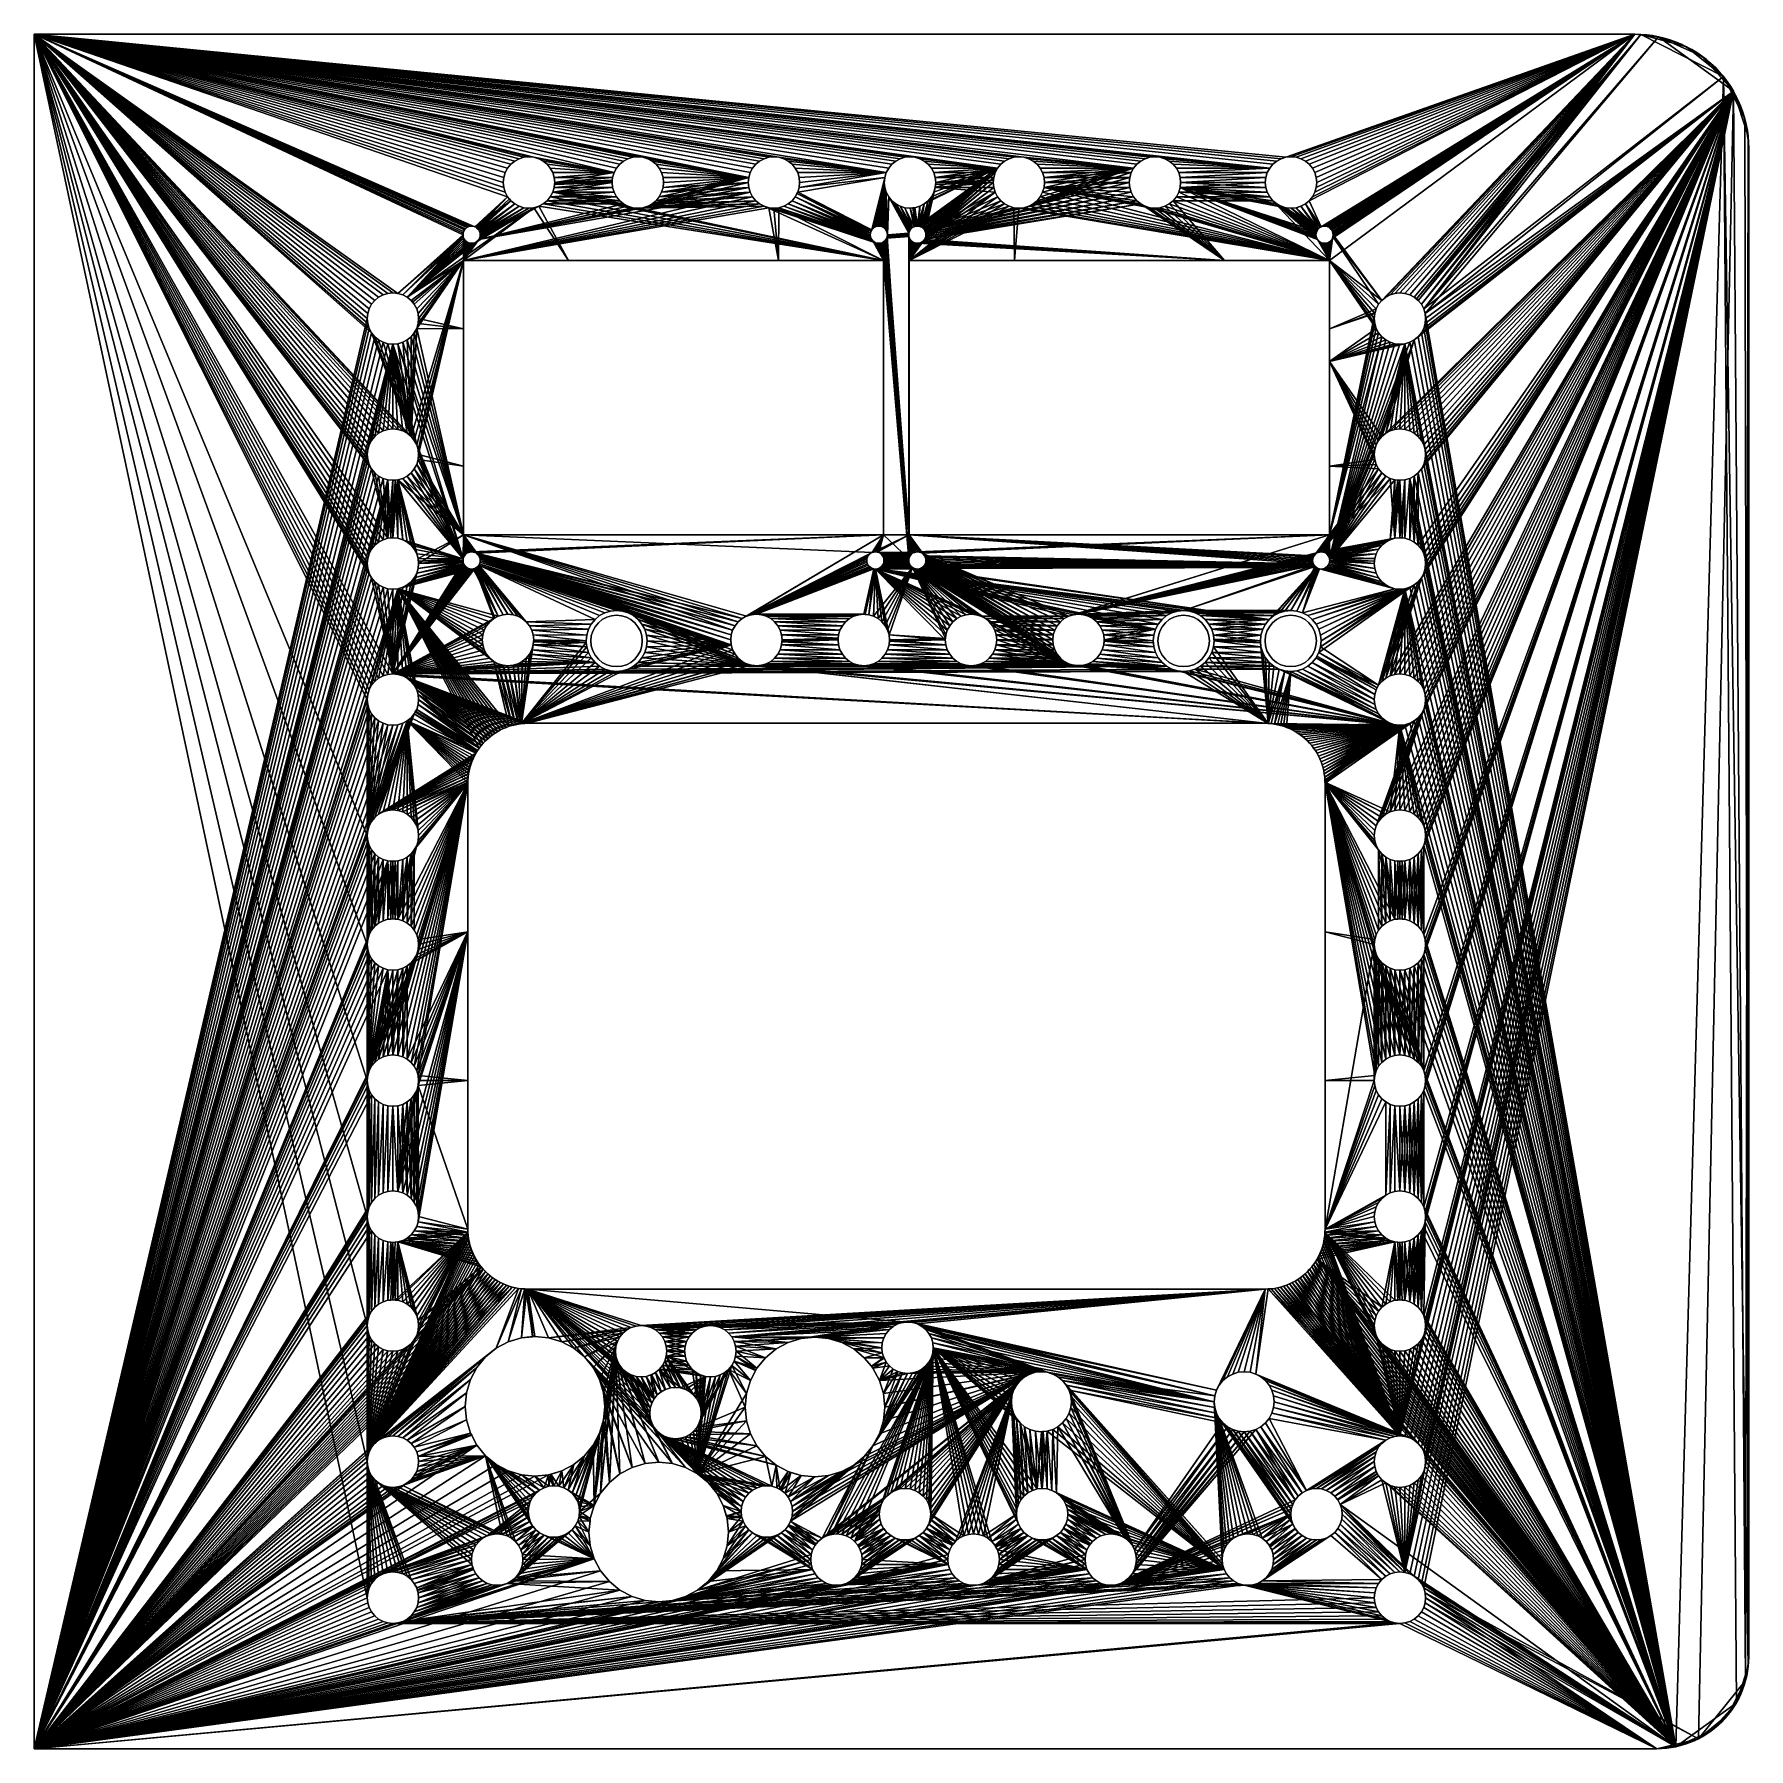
# Model space of a CAD drawing. Extents: x -0.1 to 0.1, y -0.1 to 0.1.
import ezdxf

# ---------------------------------------------------------------- set-up
doc = ezdxf.new("R2010")
doc.units = 0

msp = doc.modelspace()

# ---------------------------------------------------------------- linework, layer by layer
for points in [[(-0.1, -0.1, -0.0005), (-0.1, -0.1, 0.0005), (-0.1, 0.1, 0.0005)], [(-0.1, -0.1, -0.0005), (-0.1, 0.1, 0.0005), (-0.1, 0.1, -0.0005)], [(0.04602, 0.08566, 0.0005), (0.08671, 0.1, 0.0005), (-0.1, 0.1, 0.0005)], [(0.04546, 0.08549, 0.0005), (0.04602, 0.08566, 0.0005), (-0.1, 0.1, 0.0005)], [(0.04494, 0.08521, 0.0005), (0.04546, 0.08549, 0.0005), (-0.1, 0.1, 0.0005)], [(0.04449, 0.08484, 0.0005), (0.04494, 0.08521, 0.0005), (-0.1, 0.1, 0.0005)], [(0.04412, 0.08438, 0.0005), (0.04449, 0.08484, 0.0005), (-0.1, 0.1, 0.0005)], [(0.03132, 0.08566, 0.0005), (0.04412, 0.08438, 0.0005), (-0.1, 0.1, 0.0005)], [(0.03073, 0.08572, 0.0005), (0.03132, 0.08566, 0.0005), (-0.1, 0.1, 0.0005)], [(0.03015, 0.08566, 0.0005), (0.03073, 0.08572, 0.0005), (-0.1, 0.1, 0.0005)], [(0.02959, 0.08549, 0.0005), (0.03015, 0.08566, 0.0005), (-0.1, 0.1, 0.0005)], [(0.02907, 0.08521, 0.0005), (0.02959, 0.08549, 0.0005), (-0.1, 0.1, 0.0005)], [(0.02861, 0.08484, 0.0005), (0.02907, 0.08521, 0.0005), (-0.1, 0.1, 0.0005)], [(0.02824, 0.08438, 0.0005), (0.02861, 0.08484, 0.0005), (-0.1, 0.1, 0.0005)], [(0.01544, 0.08566, 0.0005), (0.02824, 0.08438, 0.0005), (-0.1, 0.1, 0.0005)], [(0.01486, 0.08572, 0.0005), (0.01544, 0.08566, 0.0005), (-0.1, 0.1, 0.0005)], [(0.01427, 0.08566, 0.0005), (0.01486, 0.08572, 0.0005), (-0.1, 0.1, 0.0005)], [(0.01371, 0.08549, 0.0005), (0.01427, 0.08566, 0.0005), (-0.1, 0.1, 0.0005)], [(0.01319, 0.08521, 0.0005), (0.01371, 0.08549, 0.0005), (-0.1, 0.1, 0.0005)], [(0.01274, 0.08484, 0.0005), (0.01319, 0.08521, 0.0005), (-0.1, 0.1, 0.0005)], [(0.01237, 0.08438, 0.0005), (0.01274, 0.08484, 0.0005), (-0.1, 0.1, 0.0005)], [(0.00274, 0.08566, 0.0005), (0.01237, 0.08438, 0.0005), (-0.1, 0.1, 0.0005)], [(0.00216, 0.08572, 0.0005), (0.00274, 0.08566, 0.0005), (-0.1, 0.1, 0.0005)], [(0.00157, 0.08566, 0.0005), (0.00216, 0.08572, 0.0005), (-0.1, 0.1, 0.0005)], [(0.00101, 0.08549, 0.0005), (0.00157, 0.08566, 0.0005), (-0.1, 0.1, 0.0005)], [(0.00049, 0.08521, 0.0005), (0.00101, 0.08549, 0.0005), (-0.1, 0.1, 0.0005)], [(0.00004, 0.08484, 0.0005), (0.00049, 0.08521, 0.0005), (-0.1, 0.1, 0.0005)], [(-0.00033, 0.08438, 0.0005), (0.00004, 0.08484, 0.0005), (-0.1, 0.1, 0.0005)], [(-0.00061, 0.08386, 0.0005), (-0.00033, 0.08438, 0.0005), (-0.1, 0.1, 0.0005)], [(-0.01313, 0.08566, 0.0005), (-0.00061, 0.08386, 0.0005), (-0.1, 0.1, 0.0005)], [(-0.01372, 0.08572, 0.0005), (-0.01313, 0.08566, 0.0005), (-0.1, 0.1, 0.0005)], [(-0.0143, 0.08566, 0.0005), (-0.01372, 0.08572, 0.0005), (-0.1, 0.1, 0.0005)], [(-0.01486, 0.08549, 0.0005), (-0.0143, 0.08566, 0.0005), (-0.1, 0.1, 0.0005)], [(-0.01538, 0.08521, 0.0005), (-0.01486, 0.08549, 0.0005), (-0.1, 0.1, 0.0005)], [(-0.01584, 0.08484, 0.0005), (-0.01538, 0.08521, 0.0005), (-0.1, 0.1, 0.0005)], [(-0.01621, 0.08438, 0.0005), (-0.01584, 0.08484, 0.0005), (-0.1, 0.1, 0.0005)], [(-0.01649, 0.08386, 0.0005), (-0.01621, 0.08438, 0.0005), (-0.1, 0.1, 0.0005)], [(-0.01666, 0.0833, 0.0005), (-0.01649, 0.08386, 0.0005), (-0.1, 0.1, 0.0005)], [(-0.02901, 0.08566, 0.0005), (-0.01666, 0.0833, 0.0005), (-0.1, 0.1, 0.0005)], [(-0.02959, 0.08572, 0.0005), (-0.02901, 0.08566, 0.0005), (-0.1, 0.1, 0.0005)], [(-0.03018, 0.08566, 0.0005), (-0.02959, 0.08572, 0.0005), (-0.1, 0.1, 0.0005)], [(-0.03074, 0.08549, 0.0005), (-0.03018, 0.08566, 0.0005), (-0.1, 0.1, 0.0005)], [(-0.03126, 0.08521, 0.0005), (-0.03074, 0.08549, 0.0005), (-0.1, 0.1, 0.0005)], [(-0.03171, 0.08484, 0.0005), (-0.03126, 0.08521, 0.0005), (-0.1, 0.1, 0.0005)], [(-0.03208, 0.08438, 0.0005), (-0.03171, 0.08484, 0.0005), (-0.1, 0.1, 0.0005)], [(-0.03236, 0.08386, 0.0005), (-0.03208, 0.08438, 0.0005), (-0.1, 0.1, 0.0005)], [(-0.04171, 0.08566, 0.0005), (-0.03236, 0.08386, 0.0005), (-0.1, 0.1, 0.0005)], [(-0.04229, 0.08572, 0.0005), (-0.04171, 0.08566, 0.0005), (-0.1, 0.1, 0.0005)], [(-0.04288, 0.08566, 0.0005), (-0.04229, 0.08572, 0.0005), (-0.1, 0.1, 0.0005)], [(-0.04344, 0.08549, 0.0005), (-0.04288, 0.08566, 0.0005), (-0.1, 0.1, 0.0005)], [(-0.04396, 0.08521, 0.0005), (-0.04344, 0.08549, 0.0005), (-0.1, 0.1, 0.0005)], [(-0.04441, 0.08484, 0.0005), (-0.04396, 0.08521, 0.0005), (-0.1, 0.1, 0.0005)], [(-0.04478, 0.08438, 0.0005), (-0.04441, 0.08484, 0.0005), (-0.1, 0.1, 0.0005)], [(-0.04506, 0.08386, 0.0005), (-0.04478, 0.08438, 0.0005), (-0.1, 0.1, 0.0005)], [(-0.04523, 0.0833, 0.0005), (-0.04506, 0.08386, 0.0005), (-0.1, 0.1, 0.0005)], [(-0.04529, 0.08272, 0.0005), (-0.04523, 0.0833, 0.0005), (-0.1, 0.1, 0.0005)], [(-0.04523, 0.08213, 0.0005), (-0.04529, 0.08272, 0.0005), (-0.1, 0.1, 0.0005)], [(-0.04506, 0.08157, 0.0005), (-0.04523, 0.08213, 0.0005), (-0.1, 0.1, 0.0005)], [(-0.04478, 0.08105, 0.0005), (-0.04506, 0.08157, 0.0005), (-0.1, 0.1, 0.0005)], [(-0.0486, 0.07754, 0.0005), (-0.04478, 0.08105, 0.0005), (-0.1, 0.1, 0.0005)], [(-0.04879, 0.0776, 0.0005), (-0.0486, 0.07754, 0.0005), (-0.1, 0.1, 0.0005)], [(-0.04898, 0.07762, 0.0005), (-0.04879, 0.0776, 0.0005), (-0.1, 0.1, 0.0005)], [(-0.04918, 0.0776, 0.0005), (-0.04898, 0.07762, 0.0005), (-0.1, 0.1, 0.0005)], [(-0.04937, 0.07754, 0.0005), (-0.04918, 0.0776, 0.0005), (-0.1, 0.1, 0.0005)], [(-0.04954, 0.07745, 0.0005), (-0.04937, 0.07754, 0.0005), (-0.1, 0.1, 0.0005)], [(-0.04969, 0.07732, 0.0005), (-0.04954, 0.07745, 0.0005), (-0.1, 0.1, 0.0005)], [(-0.04981, 0.07717, 0.0005), (-0.04969, 0.07732, 0.0005), (-0.1, 0.1, 0.0005)], [(-0.04991, 0.077, 0.0005), (-0.04981, 0.07717, 0.0005), (-0.1, 0.1, 0.0005)], [(-0.04996, 0.07681, 0.0005), (-0.04991, 0.077, 0.0005), (-0.1, 0.1, 0.0005)], [(-0.04998, 0.07662, 0.0005), (-0.04996, 0.07681, 0.0005), (-0.1, 0.1, 0.0005)], [(-0.05758, 0.06978, 0.0005), (-0.04998, 0.07662, 0.0005), (-0.1, 0.1, 0.0005)], [(-0.05816, 0.06984, 0.0005), (-0.05758, 0.06978, 0.0005), (-0.1, 0.1, 0.0005)], [(-0.05875, 0.06978, 0.0005), (-0.05816, 0.06984, 0.0005), (-0.1, 0.1, 0.0005)], [(-0.05931, 0.06961, 0.0005), (-0.05875, 0.06978, 0.0005), (-0.1, 0.1, 0.0005)], [(-0.05983, 0.06934, 0.0005), (-0.05931, 0.06961, 0.0005), (-0.1, 0.1, 0.0005)], [(-0.06028, 0.06896, 0.0005), (-0.05983, 0.06934, 0.0005), (-0.1, 0.1, 0.0005)], [(-0.06066, 0.06851, 0.0005), (-0.06028, 0.06896, 0.0005), (-0.1, 0.1, 0.0005)], [(-0.06093, 0.06799, 0.0005), (-0.06066, 0.06851, 0.0005), (-0.1, 0.1, 0.0005)], [(-0.0611, 0.06743, 0.0005), (-0.06093, 0.06799, 0.0005), (-0.1, 0.1, 0.0005)], [(-0.06116, 0.06684, 0.0005), (-0.0611, 0.06743, 0.0005), (-0.1, 0.1, 0.0005)], [(-0.06116, 0.06684, 0.0005), (-0.1, 0.1, 0.0005), (-0.1, -0.1, 0.0005)], [(-0.1, 0.1, -0.0005), (-0.1, 0.1, 0.0005), (0.08671, 0.1, 0.0005)], [(-0.1, 0.1, -0.0005), (0.08671, 0.1, 0.0005), (0.08671, 0.1, -0.0005)], [(-0.06116, -0.08238, -0.0005), (-0.1, -0.1, -0.0005), (-0.1, 0.1, -0.0005)], [(-0.06116, -0.06651, -0.0005), (-0.06116, -0.08238, -0.0005), (-0.1, 0.1, -0.0005)], [(-0.06116, -0.05063, -0.0005), (-0.06116, -0.06651, -0.0005), (-0.1, 0.1, -0.0005)], [(-0.06116, -0.03793, -0.0005), (-0.06116, -0.05063, -0.0005), (-0.1, 0.1, -0.0005)], [(-0.06116, -0.02206, -0.0005), (-0.06116, -0.03793, -0.0005), (-0.1, 0.1, -0.0005)], [(-0.06116, -0.00618, -0.0005), (-0.06116, -0.02206, -0.0005), (-0.1, 0.1, -0.0005)], [(-0.06116, 0.00652, -0.0005), (-0.06116, -0.00618, -0.0005), (-0.1, 0.1, -0.0005)], [(-0.06116, 0.02239, -0.0005), (-0.06116, 0.00652, -0.0005), (-0.1, 0.1, -0.0005)], [(-0.0611, 0.02298, -0.0005), (-0.06116, 0.02239, -0.0005), (-0.1, 0.1, -0.0005)], [(-0.06093, 0.02354, -0.0005), (-0.0611, 0.02298, -0.0005), (-0.1, 0.1, -0.0005)], [(-0.06066, 0.02406, -0.0005), (-0.06093, 0.02354, -0.0005), (-0.1, 0.1, -0.0005)], [(-0.06028, 0.02451, -0.0005), (-0.06066, 0.02406, -0.0005), (-0.1, 0.1, -0.0005)], [(-0.05983, 0.02489, -0.0005), (-0.06028, 0.02451, -0.0005), (-0.1, 0.1, -0.0005)], [(-0.05931, 0.02516, -0.0005), (-0.05983, 0.02489, -0.0005), (-0.1, 0.1, -0.0005)], [(-0.05875, 0.02533, -0.0005), (-0.05931, 0.02516, -0.0005), (-0.1, 0.1, -0.0005)], [(-0.05816, 0.02539, -0.0005), (-0.05875, 0.02533, -0.0005), (-0.1, 0.1, -0.0005)], [(-0.1, 0.1, -0.0005), (0.08671, 0.1, -0.0005), (0.04602, 0.08566, -0.0005)], [(-0.1, 0.1, -0.0005), (0.04602, 0.08566, -0.0005), (0.04546, 0.08549, -0.0005)], [(-0.1, 0.1, -0.0005), (0.04546, 0.08549, -0.0005), (0.04494, 0.08521, -0.0005)], [(-0.1, 0.1, -0.0005), (0.04494, 0.08521, -0.0005), (0.04449, 0.08484, -0.0005)], [(-0.1, 0.1, -0.0005), (0.04449, 0.08484, -0.0005), (0.04412, 0.08438, -0.0005)], [(-0.1, 0.1, -0.0005), (0.04412, 0.08438, -0.0005), (0.03132, 0.08566, -0.0005)], [(-0.1, 0.1, -0.0005), (0.03132, 0.08566, -0.0005), (0.03073, 0.08572, -0.0005)], [(-0.1, 0.1, -0.0005), (0.03073, 0.08572, -0.0005), (0.03015, 0.08566, -0.0005)], [(-0.1, 0.1, -0.0005), (0.03015, 0.08566, -0.0005), (0.02959, 0.08549, -0.0005)], [(-0.1, 0.1, -0.0005), (0.02959, 0.08549, -0.0005), (0.02907, 0.08521, -0.0005)], [(-0.1, 0.1, -0.0005), (0.02907, 0.08521, -0.0005), (0.02861, 0.08484, -0.0005)], [(-0.1, 0.1, -0.0005), (0.02861, 0.08484, -0.0005), (0.02824, 0.08438, -0.0005)], [(-0.1, 0.1, -0.0005), (0.02824, 0.08438, -0.0005), (0.01544, 0.08566, -0.0005)], [(-0.1, 0.1, -0.0005), (0.01544, 0.08566, -0.0005), (0.01486, 0.08572, -0.0005)], [(-0.1, 0.1, -0.0005), (0.01486, 0.08572, -0.0005), (0.01427, 0.08566, -0.0005)], [(-0.1, 0.1, -0.0005), (0.01427, 0.08566, -0.0005), (0.01371, 0.08549, -0.0005)], [(-0.1, 0.1, -0.0005), (0.01371, 0.08549, -0.0005), (0.01319, 0.08521, -0.0005)], [(-0.1, 0.1, -0.0005), (0.01319, 0.08521, -0.0005), (0.01274, 0.08484, -0.0005)], [(-0.1, 0.1, -0.0005), (0.01274, 0.08484, -0.0005), (0.01237, 0.08438, -0.0005)], [(-0.1, 0.1, -0.0005), (0.01237, 0.08438, -0.0005), (0.00274, 0.08566, -0.0005)], [(-0.1, 0.1, -0.0005), (0.00274, 0.08566, -0.0005), (0.00216, 0.08572, -0.0005)], [(-0.1, 0.1, -0.0005), (0.00216, 0.08572, -0.0005), (0.00157, 0.08566, -0.0005)], [(-0.1, 0.1, -0.0005), (0.00157, 0.08566, -0.0005), (0.00101, 0.08549, -0.0005)], [(-0.1, 0.1, -0.0005), (0.00101, 0.08549, -0.0005), (0.00049, 0.08521, -0.0005)], [(-0.1, 0.1, -0.0005), (0.00049, 0.08521, -0.0005), (0.00004, 0.08484, -0.0005)], [(-0.1, 0.1, -0.0005), (0.00004, 0.08484, -0.0005), (-0.00033, 0.08438, -0.0005)], [(-0.06066, 0.0366, -0.0005), (-0.05816, 0.02539, -0.0005), (-0.1, 0.1, -0.0005)], [(-0.06093, 0.03712, -0.0005), (-0.06066, 0.0366, -0.0005), (-0.1, 0.1, -0.0005)], [(-0.1, 0.1, -0.0005), (-0.00033, 0.08438, -0.0005), (-0.00061, 0.08386, -0.0005)], [(-0.0611, 0.03768, -0.0005), (-0.06093, 0.03712, -0.0005), (-0.1, 0.1, -0.0005)], [(-0.06116, 0.03827, -0.0005), (-0.0611, 0.03768, -0.0005), (-0.1, 0.1, -0.0005)], [(-0.0611, 0.03885, -0.0005), (-0.06116, 0.03827, -0.0005), (-0.1, 0.1, -0.0005)], [(-0.06093, 0.03941, -0.0005), (-0.0611, 0.03885, -0.0005), (-0.1, 0.1, -0.0005)], [(-0.06066, 0.03993, -0.0005), (-0.06093, 0.03941, -0.0005), (-0.1, 0.1, -0.0005)], [(-0.06028, 0.04039, -0.0005), (-0.06066, 0.03993, -0.0005), (-0.1, 0.1, -0.0005)], [(-0.05983, 0.04076, -0.0005), (-0.06028, 0.04039, -0.0005), (-0.1, 0.1, -0.0005)], [(-0.05931, 0.04104, -0.0005), (-0.05983, 0.04076, -0.0005), (-0.1, 0.1, -0.0005)], [(-0.05875, 0.04121, -0.0005), (-0.05931, 0.04104, -0.0005), (-0.1, 0.1, -0.0005)], [(-0.06066, 0.0493, -0.0005), (-0.05875, 0.04121, -0.0005), (-0.1, 0.1, -0.0005)], [(-0.06093, 0.04982, -0.0005), (-0.06066, 0.0493, -0.0005), (-0.1, 0.1, -0.0005)], [(-0.0611, 0.05038, -0.0005), (-0.06093, 0.04982, -0.0005), (-0.1, 0.1, -0.0005)], [(-0.06116, 0.05097, -0.0005), (-0.0611, 0.05038, -0.0005), (-0.1, 0.1, -0.0005)], [(-0.1, 0.1, -0.0005), (-0.00061, 0.08386, -0.0005), (-0.01313, 0.08566, -0.0005)], [(-0.0611, 0.05155, -0.0005), (-0.06116, 0.05097, -0.0005), (-0.1, 0.1, -0.0005)], [(-0.06093, 0.05211, -0.0005), (-0.0611, 0.05155, -0.0005), (-0.1, 0.1, -0.0005)], [(-0.1, 0.1, -0.0005), (-0.01313, 0.08566, -0.0005), (-0.01372, 0.08572, -0.0005)], [(-0.1, 0.1, -0.0005), (-0.01372, 0.08572, -0.0005), (-0.0143, 0.08566, -0.0005)], [(-0.06066, 0.05263, -0.0005), (-0.06093, 0.05211, -0.0005), (-0.1, 0.1, -0.0005)], [(-0.06028, 0.05309, -0.0005), (-0.06066, 0.05263, -0.0005), (-0.1, 0.1, -0.0005)], [(-0.1, 0.1, -0.0005), (-0.0143, 0.08566, -0.0005), (-0.01486, 0.08549, -0.0005)], [(-0.1, 0.1, -0.0005), (-0.01486, 0.08549, -0.0005), (-0.01538, 0.08521, -0.0005)], [(-0.05983, 0.05346, -0.0005), (-0.06028, 0.05309, -0.0005), (-0.1, 0.1, -0.0005)], [(-0.05931, 0.05374, -0.0005), (-0.05983, 0.05346, -0.0005), (-0.1, 0.1, -0.0005)], [(-0.1, 0.1, -0.0005), (-0.01538, 0.08521, -0.0005), (-0.01584, 0.08484, -0.0005)], [(-0.1, 0.1, -0.0005), (-0.01584, 0.08484, -0.0005), (-0.01621, 0.08438, -0.0005)], [(-0.05875, 0.05391, -0.0005), (-0.05931, 0.05374, -0.0005), (-0.1, 0.1, -0.0005)], [(-0.05816, 0.05397, -0.0005), (-0.05875, 0.05391, -0.0005), (-0.1, 0.1, -0.0005)], [(-0.1, 0.1, -0.0005), (-0.01621, 0.08438, -0.0005), (-0.01649, 0.08386, -0.0005)], [(-0.1, 0.1, -0.0005), (-0.01649, 0.08386, -0.0005), (-0.01666, 0.0833, -0.0005)], [(-0.05758, 0.05391, -0.0005), (-0.05816, 0.05397, -0.0005), (-0.1, 0.1, -0.0005)], [(-0.05701, 0.05374, -0.0005), (-0.05758, 0.05391, -0.0005), (-0.1, 0.1, -0.0005)], [(-0.0565, 0.05346, -0.0005), (-0.05701, 0.05374, -0.0005), (-0.1, 0.1, -0.0005)], [(-0.05604, 0.05309, -0.0005), (-0.0565, 0.05346, -0.0005), (-0.1, 0.1, -0.0005)], [(-0.06066, 0.06517, -0.0005), (-0.05604, 0.05309, -0.0005), (-0.1, 0.1, -0.0005)], [(-0.06093, 0.06569, -0.0005), (-0.06066, 0.06517, -0.0005), (-0.1, 0.1, -0.0005)], [(-0.0611, 0.06626, -0.0005), (-0.06093, 0.06569, -0.0005), (-0.1, 0.1, -0.0005)], [(-0.06116, 0.06684, -0.0005), (-0.0611, 0.06626, -0.0005), (-0.1, 0.1, -0.0005)], [(-0.1, 0.1, -0.0005), (-0.01666, 0.0833, -0.0005), (-0.02901, 0.08566, -0.0005)], [(-0.0611, 0.06743, -0.0005), (-0.06116, 0.06684, -0.0005), (-0.1, 0.1, -0.0005)], [(-0.06093, 0.06799, -0.0005), (-0.0611, 0.06743, -0.0005), (-0.1, 0.1, -0.0005)], [(-0.1, 0.1, -0.0005), (-0.02901, 0.08566, -0.0005), (-0.02959, 0.08572, -0.0005)], [(-0.1, 0.1, -0.0005), (-0.02959, 0.08572, -0.0005), (-0.03018, 0.08566, -0.0005)], [(-0.06066, 0.06851, -0.0005), (-0.06093, 0.06799, -0.0005), (-0.1, 0.1, -0.0005)], [(-0.06028, 0.06896, -0.0005), (-0.06066, 0.06851, -0.0005), (-0.1, 0.1, -0.0005)], [(-0.1, 0.1, -0.0005), (-0.03018, 0.08566, -0.0005), (-0.03074, 0.08549, -0.0005)], [(-0.1, 0.1, -0.0005), (-0.03074, 0.08549, -0.0005), (-0.03126, 0.08521, -0.0005)], [(-0.05983, 0.06934, -0.0005), (-0.06028, 0.06896, -0.0005), (-0.1, 0.1, -0.0005)], [(-0.05931, 0.06961, -0.0005), (-0.05983, 0.06934, -0.0005), (-0.1, 0.1, -0.0005)], [(-0.1, 0.1, -0.0005), (-0.03126, 0.08521, -0.0005), (-0.03171, 0.08484, -0.0005)], [(-0.1, 0.1, -0.0005), (-0.03171, 0.08484, -0.0005), (-0.03208, 0.08438, -0.0005)], [(-0.05875, 0.06978, -0.0005), (-0.05931, 0.06961, -0.0005), (-0.1, 0.1, -0.0005)], [(-0.05816, 0.06984, -0.0005), (-0.05875, 0.06978, -0.0005), (-0.1, 0.1, -0.0005)], [(-0.1, 0.1, -0.0005), (-0.03208, 0.08438, -0.0005), (-0.03236, 0.08386, -0.0005)], [(-0.05758, 0.06978, -0.0005), (-0.05816, 0.06984, -0.0005), (-0.1, 0.1, -0.0005)], [(-0.04998, 0.07662, -0.0005), (-0.05758, 0.06978, -0.0005), (-0.1, 0.1, -0.0005)], [(-0.04996, 0.07681, -0.0005), (-0.04998, 0.07662, -0.0005), (-0.1, 0.1, -0.0005)], [(-0.04991, 0.077, -0.0005), (-0.04996, 0.07681, -0.0005), (-0.1, 0.1, -0.0005)], [(-0.04981, 0.07717, -0.0005), (-0.04991, 0.077, -0.0005), (-0.1, 0.1, -0.0005)], [(-0.04969, 0.07732, -0.0005), (-0.04981, 0.07717, -0.0005), (-0.1, 0.1, -0.0005)], [(-0.04954, 0.07745, -0.0005), (-0.04969, 0.07732, -0.0005), (-0.1, 0.1, -0.0005)], [(-0.04937, 0.07754, -0.0005), (-0.04954, 0.07745, -0.0005), (-0.1, 0.1, -0.0005)], [(-0.04918, 0.0776, -0.0005), (-0.04937, 0.07754, -0.0005), (-0.1, 0.1, -0.0005)], [(-0.1, 0.1, -0.0005), (-0.03236, 0.08386, -0.0005), (-0.04171, 0.08566, -0.0005)], [(-0.1, 0.1, -0.0005), (-0.04171, 0.08566, -0.0005), (-0.04229, 0.08572, -0.0005)], [(-0.04898, 0.07762, -0.0005), (-0.04918, 0.0776, -0.0005), (-0.1, 0.1, -0.0005)], [(-0.04879, 0.0776, -0.0005), (-0.04898, 0.07762, -0.0005), (-0.1, 0.1, -0.0005)], [(-0.1, 0.1, -0.0005), (-0.04229, 0.08572, -0.0005), (-0.04288, 0.08566, -0.0005)], [(-0.1, 0.1, -0.0005), (-0.04288, 0.08566, -0.0005), (-0.04344, 0.08549, -0.0005)], [(-0.0486, 0.07754, -0.0005), (-0.04879, 0.0776, -0.0005), (-0.1, 0.1, -0.0005)], [(-0.1, 0.1, -0.0005), (-0.04344, 0.08549, -0.0005), (-0.04396, 0.08521, -0.0005)], [(-0.1, 0.1, -0.0005), (-0.04396, 0.08521, -0.0005), (-0.04441, 0.08484, -0.0005)], [(-0.04478, 0.08105, -0.0005), (-0.0486, 0.07754, -0.0005), (-0.1, 0.1, -0.0005)], [(-0.04506, 0.08157, -0.0005), (-0.04478, 0.08105, -0.0005), (-0.1, 0.1, -0.0005)], [(-0.1, 0.1, -0.0005), (-0.04441, 0.08484, -0.0005), (-0.04478, 0.08438, -0.0005)], [(-0.1, 0.1, -0.0005), (-0.04478, 0.08438, -0.0005), (-0.04506, 0.08386, -0.0005)], [(-0.04523, 0.08213, -0.0005), (-0.04506, 0.08157, -0.0005), (-0.1, 0.1, -0.0005)], [(-0.04529, 0.08272, -0.0005), (-0.04523, 0.08213, -0.0005), (-0.1, 0.1, -0.0005)], [(-0.1, 0.1, -0.0005), (-0.04506, 0.08386, -0.0005), (-0.04523, 0.0833, -0.0005)], [(-0.1, 0.1, -0.0005), (-0.04523, 0.0833, -0.0005), (-0.04529, 0.08272, -0.0005)], [(0.04602, 0.08566, 0.0005), (0.04661, 0.08572, 0.0005), (0.08671, 0.1, 0.0005)], [(0.08671, 0.1, -0.0005), (0.04661, 0.08572, -0.0005), (0.04602, 0.08566, -0.0005)], [(0.04661, 0.08572, 0.0005), (0.04719, 0.08566, 0.0005), (0.08671, 0.1, 0.0005)], [(0.08671, 0.1, -0.0005), (0.04719, 0.08566, -0.0005), (0.04661, 0.08572, -0.0005)], [(0.04719, 0.08566, 0.0005), (0.04776, 0.08549, 0.0005), (0.08671, 0.1, 0.0005)], [(0.08671, 0.1, -0.0005), (0.04776, 0.08549, -0.0005), (0.04719, 0.08566, -0.0005)], [(0.04776, 0.08549, 0.0005), (0.04828, 0.08521, 0.0005), (0.08671, 0.1, 0.0005)], [(0.08671, 0.1, -0.0005), (0.04828, 0.08521, -0.0005), (0.04776, 0.08549, -0.0005)], [(0.04828, 0.08521, 0.0005), (0.04873, 0.08484, 0.0005), (0.08671, 0.1, 0.0005)], [(0.08671, 0.1, -0.0005), (0.04873, 0.08484, -0.0005), (0.04828, 0.08521, -0.0005)], [(0.04873, 0.08059, 0.0005), (0.05014, 0.07754, 0.0005), (0.08671, 0.1, 0.0005)], [(0.0491, 0.08105, 0.0005), (0.04873, 0.08059, 0.0005), (0.08671, 0.1, 0.0005)], [(0.04873, 0.08484, 0.0005), (0.0491, 0.08438, 0.0005), (0.08671, 0.1, 0.0005)], [(0.08671, 0.1, -0.0005), (0.05014, 0.07754, -0.0005), (0.04873, 0.08059, -0.0005)], [(0.08671, 0.1, -0.0005), (0.04873, 0.08059, -0.0005), (0.0491, 0.08105, -0.0005)], [(0.08671, 0.1, -0.0005), (0.0491, 0.08438, -0.0005), (0.04873, 0.08484, -0.0005)], [(0.04938, 0.08157, 0.0005), (0.0491, 0.08105, 0.0005), (0.08671, 0.1, 0.0005)], [(0.0491, 0.08438, 0.0005), (0.04938, 0.08386, 0.0005), (0.08671, 0.1, 0.0005)], [(0.08671, 0.1, -0.0005), (0.0491, 0.08105, -0.0005), (0.04938, 0.08157, -0.0005)], [(0.08671, 0.1, -0.0005), (0.04938, 0.08386, -0.0005), (0.0491, 0.08438, -0.0005)], [(0.04955, 0.08213, 0.0005), (0.04938, 0.08157, 0.0005), (0.08671, 0.1, 0.0005)], [(0.04938, 0.08386, 0.0005), (0.04955, 0.0833, 0.0005), (0.08671, 0.1, 0.0005)], [(0.08671, 0.1, -0.0005), (0.04938, 0.08157, -0.0005), (0.04955, 0.08213, -0.0005)], [(0.08671, 0.1, -0.0005), (0.04955, 0.0833, -0.0005), (0.04938, 0.08386, -0.0005)], [(0.04961, 0.08272, 0.0005), (0.04955, 0.08213, 0.0005), (0.08671, 0.1, 0.0005)], [(0.04955, 0.0833, 0.0005), (0.04961, 0.08272, 0.0005), (0.08671, 0.1, 0.0005)], [(0.08671, 0.1, -0.0005), (0.04955, 0.08213, -0.0005), (0.04961, 0.08272, -0.0005)], [(0.08671, 0.1, -0.0005), (0.04961, 0.08272, -0.0005), (0.04955, 0.0833, -0.0005)], [(0.05014, 0.07754, 0.0005), (0.05033, 0.0776, 0.0005), (0.08671, 0.1, 0.0005)], [(0.08671, 0.1, -0.0005), (0.05033, 0.0776, -0.0005), (0.05014, 0.07754, -0.0005)], [(0.05033, 0.0776, 0.0005), (0.05052, 0.07762, 0.0005), (0.08671, 0.1, 0.0005)], [(0.08671, 0.1, -0.0005), (0.05052, 0.07762, -0.0005), (0.05033, 0.0776, -0.0005)], [(0.05052, 0.07762, 0.0005), (0.05072, 0.0776, 0.0005), (0.08671, 0.1, 0.0005)], [(0.08671, 0.1, -0.0005), (0.05072, 0.0776, -0.0005), (0.05052, 0.07762, -0.0005)], [(0.05072, 0.0776, 0.0005), (0.05091, 0.07754, 0.0005), (0.08671, 0.1, 0.0005)], [(0.08671, 0.1, -0.0005), (0.05091, 0.07754, -0.0005), (0.05072, 0.0776, -0.0005)], [(0.05091, 0.07754, 0.0005), (0.05108, 0.07745, 0.0005), (0.08671, 0.1, 0.0005)], [(0.08671, 0.1, -0.0005), (0.05108, 0.07745, -0.0005), (0.05091, 0.07754, -0.0005)], [(0.05108, 0.07745, 0.0005), (0.05123, 0.07732, 0.0005), (0.08671, 0.1, 0.0005)], [(0.08671, 0.1, -0.0005), (0.05719, 0.06896, -0.0005), (0.05108, 0.07362, -0.0005)], [(0.08671, 0.1, -0.0005), (0.05108, 0.07362, -0.0005), (0.05145, 0.07623, -0.0005)], [(0.08671, 0.1, -0.0005), (0.05123, 0.07732, -0.0005), (0.05108, 0.07745, -0.0005)], [(0.05123, 0.07732, 0.0005), (0.05135, 0.07717, 0.0005), (0.08671, 0.1, 0.0005)], [(0.08671, 0.1, -0.0005), (0.05135, 0.07717, -0.0005), (0.05123, 0.07732, -0.0005)], [(0.05135, 0.07717, 0.0005), (0.05145, 0.077, 0.0005), (0.08671, 0.1, 0.0005)], [(0.08671, 0.1, -0.0005), (0.05145, 0.077, -0.0005), (0.05135, 0.07717, -0.0005)], [(0.05145, 0.077, 0.0005), (0.0515, 0.07681, 0.0005), (0.08671, 0.1, 0.0005)], [(0.08671, 0.1, -0.0005), (0.05145, 0.07623, -0.0005), (0.0515, 0.07642, -0.0005)], [(0.08671, 0.1, -0.0005), (0.0515, 0.07681, -0.0005), (0.05145, 0.077, -0.0005)], [(0.0515, 0.07681, 0.0005), (0.05152, 0.07662, 0.0005), (0.08671, 0.1, 0.0005)], [(0.08671, 0.1, -0.0005), (0.0515, 0.07642, -0.0005), (0.05152, 0.07662, -0.0005)], [(0.08671, 0.1, -0.0005), (0.05152, 0.07662, -0.0005), (0.0515, 0.07681, -0.0005)], [(0.05152, 0.07662, 0.0005), (0.05719, 0.06896, 0.0005), (0.08671, 0.1, 0.0005)], [(0.05719, 0.06896, 0.0005), (0.05765, 0.06934, 0.0005), (0.08671, 0.1, 0.0005)], [(0.08671, 0.1, -0.0005), (0.05765, 0.06934, -0.0005), (0.05719, 0.06896, -0.0005)], [(0.05765, 0.06934, 0.0005), (0.05817, 0.06961, 0.0005), (0.08671, 0.1, 0.0005)], [(0.08671, 0.1, -0.0005), (0.05817, 0.06961, -0.0005), (0.05765, 0.06934, -0.0005)], [(0.05817, 0.06961, 0.0005), (0.05873, 0.06978, 0.0005), (0.08671, 0.1, 0.0005)], [(0.08671, 0.1, -0.0005), (0.05873, 0.06978, -0.0005), (0.05817, 0.06961, -0.0005)], [(0.05873, 0.06978, 0.0005), (0.05931, 0.06984, 0.0005), (0.08671, 0.1, 0.0005)], [(0.08671, 0.1, -0.0005), (0.05931, 0.06984, -0.0005), (0.05873, 0.06978, -0.0005)], [(0.05931, 0.06984, 0.0005), (0.0599, 0.06978, 0.0005), (0.08671, 0.1, 0.0005)], [(0.08671, 0.1, -0.0005), (0.0599, 0.06978, -0.0005), (0.05931, 0.06984, -0.0005)], [(0.0599, 0.06978, 0.0005), (0.06046, 0.06961, 0.0005), (0.08671, 0.1, 0.0005)], [(0.08671, 0.1, -0.0005), (0.06046, 0.06961, -0.0005), (0.0599, 0.06978, -0.0005)], [(0.06046, 0.06961, 0.0005), (0.06098, 0.06934, 0.0005), (0.08671, 0.1, 0.0005)], [(0.08671, 0.1, -0.0005), (0.06098, 0.06934, -0.0005), (0.06046, 0.06961, -0.0005)], [(0.06098, 0.06934, 0.0005), (0.06124, 0.06913, 0.0005), (0.08671, 0.1, 0.0005)], [(0.08671, 0.1, -0.0005), (0.06143, 0.06896, -0.0005), (0.06098, 0.06934, -0.0005)], [(0.0874, 0.09998, 0.0005), (0.08671, 0.1, 0.0005), (0.06124, 0.06913, 0.0005)], [(0.0874, 0.09998, 0.0005), (0.06124, 0.06913, 0.0005), (0.06143, 0.06896, 0.0005)], [(0.06181, 0.06851, -0.0005), (0.06143, 0.06896, -0.0005), (0.08671, 0.1, -0.0005)], [(0.0874, 0.09998, 0.0005), (0.06143, 0.06896, 0.0005), (0.06181, 0.06851, 0.0005)], [(0.06209, 0.06799, -0.0005), (0.06181, 0.06851, -0.0005), (0.08671, 0.1, -0.0005)], [(0.0874, 0.09998, 0.0005), (0.06181, 0.06851, 0.0005), (0.06209, 0.06799, 0.0005)], [(0.06209, 0.06799, -0.0005), (0.08671, 0.1, -0.0005), (0.08947, 0.09971, -0.0005)], [(0.09704, 0.09507, 0.0005), (0.0874, 0.09998, 0.0005), (0.06209, 0.06799, 0.0005)], [(0.06226, 0.06743, -0.0005), (0.06209, 0.06799, -0.0005), (0.08947, 0.09971, -0.0005)], [(0.06226, 0.06743, -0.0005), (0.08947, 0.09971, -0.0005), (0.09822, 0.09335, -0.0005)], [(0.0874, 0.09998, 0.0005), (0.0874, 0.09998, -0.0005), (0.08671, 0.1, -0.0005)], [(0.0874, 0.09998, 0.0005), (0.08671, 0.1, -0.0005), (0.08671, 0.1, 0.0005)], [(0.08671, 0.1, -0.0005), (0.0874, 0.09998, -0.0005), (0.0881, 0.09993, -0.0005)], [(0.08671, 0.1, -0.0005), (0.0881, 0.09993, -0.0005), (0.08947, 0.09971, -0.0005)], [(0.08879, 0.09984, 0.0005), (0.0881, 0.09993, 0.0005), (0.0874, 0.09998, 0.0005)], [(0.09015, 0.09955, 0.0005), (0.08879, 0.09984, 0.0005), (0.0874, 0.09998, 0.0005)], [(0.09274, 0.09855, 0.0005), (0.09015, 0.09955, 0.0005), (0.0874, 0.09998, 0.0005)], [(0.09704, 0.09507, 0.0005), (0.09274, 0.09855, 0.0005), (0.0874, 0.09998, 0.0005)], [(0.0881, 0.09993, 0.0005), (0.0881, 0.09993, -0.0005), (0.0874, 0.09998, -0.0005)], [(0.0881, 0.09993, 0.0005), (0.0874, 0.09998, -0.0005), (0.0874, 0.09998, 0.0005)], [(0.08879, 0.09984, 0.0005), (0.08879, 0.09984, -0.0005), (0.0881, 0.09993, -0.0005)], [(0.08879, 0.09984, 0.0005), (0.0881, 0.09993, -0.0005), (0.0881, 0.09993, 0.0005)], [(0.0881, 0.09993, -0.0005), (0.08879, 0.09984, -0.0005), (0.08947, 0.09971, -0.0005)], [(0.09015, 0.09955, 0.0005), (0.08947, 0.09971, 0.0005), (0.08879, 0.09984, 0.0005)], [(0.08947, 0.09971, 0.0005), (0.08947, 0.09971, -0.0005), (0.08879, 0.09984, -0.0005)], [(0.08947, 0.09971, 0.0005), (0.08879, 0.09984, -0.0005), (0.08879, 0.09984, 0.0005)], [(0.09015, 0.09955, 0.0005), (0.09015, 0.09955, -0.0005), (0.08947, 0.09971, -0.0005)], [(0.09015, 0.09955, 0.0005), (0.08947, 0.09971, -0.0005), (0.08947, 0.09971, 0.0005)], [(0.08947, 0.09971, -0.0005), (0.09015, 0.09955, -0.0005), (0.09081, 0.09935, -0.0005)], [(0.08947, 0.09971, -0.0005), (0.09081, 0.09935, -0.0005), (0.09211, 0.09885, -0.0005)], [(0.08947, 0.09971, -0.0005), (0.09211, 0.09885, -0.0005), (0.09452, 0.09746, -0.0005)], [(0.08947, 0.09971, -0.0005), (0.09452, 0.09746, -0.0005), (0.09822, 0.09335, -0.0005)], [(0.09147, 0.09912, 0.0005), (0.09081, 0.09935, 0.0005), (0.09015, 0.09955, 0.0005)], [(0.09274, 0.09855, 0.0005), (0.09147, 0.09912, 0.0005), (0.09015, 0.09955, 0.0005)], [(0.09081, 0.09935, 0.0005), (0.09081, 0.09935, -0.0005), (0.09015, 0.09955, -0.0005)], [(0.09081, 0.09935, 0.0005), (0.09015, 0.09955, -0.0005), (0.09015, 0.09955, 0.0005)], [(0.09147, 0.09912, 0.0005), (0.09147, 0.09912, -0.0005), (0.09081, 0.09935, -0.0005)], [(0.09147, 0.09912, 0.0005), (0.09081, 0.09935, -0.0005), (0.09081, 0.09935, 0.0005)], [(0.09081, 0.09935, -0.0005), (0.09147, 0.09912, -0.0005), (0.09211, 0.09885, -0.0005)], [(0.09274, 0.09855, 0.0005), (0.09211, 0.09885, 0.0005), (0.09147, 0.09912, 0.0005)], [(0.09211, 0.09885, 0.0005), (0.09211, 0.09885, -0.0005), (0.09147, 0.09912, -0.0005)], [(0.09211, 0.09885, 0.0005), (0.09147, 0.09912, -0.0005), (0.09147, 0.09912, 0.0005)], [(0.09274, 0.09855, 0.0005), (0.09274, 0.09855, -0.0005), (0.09211, 0.09885, -0.0005)], [(0.09274, 0.09855, 0.0005), (0.09211, 0.09885, -0.0005), (0.09211, 0.09885, 0.0005)], [(0.09211, 0.09885, -0.0005), (0.09274, 0.09855, -0.0005), (0.09335, 0.09822, -0.0005)], [(0.09211, 0.09885, -0.0005), (0.09335, 0.09822, -0.0005), (0.09452, 0.09746, -0.0005)], [(0.09395, 0.09786, 0.0005), (0.09335, 0.09822, 0.0005), (0.09274, 0.09855, 0.0005)], [(0.09507, 0.09704, 0.0005), (0.09395, 0.09786, 0.0005), (0.09274, 0.09855, 0.0005)], [(0.09704, 0.09507, 0.0005), (0.09507, 0.09704, 0.0005), (0.09274, 0.09855, 0.0005)], [(0.09335, 0.09822, 0.0005), (0.09335, 0.09822, -0.0005), (0.09274, 0.09855, -0.0005)], [(0.09335, 0.09822, 0.0005), (0.09274, 0.09855, -0.0005), (0.09274, 0.09855, 0.0005)], [(0.09395, 0.09786, 0.0005), (0.09395, 0.09786, -0.0005), (0.09335, 0.09822, -0.0005)], [(0.09395, 0.09786, 0.0005), (0.09335, 0.09822, -0.0005), (0.09335, 0.09822, 0.0005)], [(0.09335, 0.09822, -0.0005), (0.09395, 0.09786, -0.0005), (0.09452, 0.09746, -0.0005)], [(0.09507, 0.09704, 0.0005), (0.09452, 0.09746, 0.0005), (0.09395, 0.09786, 0.0005)], [(0.09452, 0.09746, 0.0005), (0.09452, 0.09746, -0.0005), (0.09395, 0.09786, -0.0005)], [(0.09452, 0.09746, 0.0005), (0.09395, 0.09786, -0.0005), (0.09395, 0.09786, 0.0005)], [(0.09507, 0.09704, 0.0005), (0.09507, 0.09704, -0.0005), (0.09452, 0.09746, -0.0005)], [(0.09507, 0.09704, 0.0005), (0.09452, 0.09746, -0.0005), (0.09452, 0.09746, 0.0005)], [(0.09452, 0.09746, -0.0005), (0.09507, 0.09704, -0.0005), (0.0956, 0.09659, -0.0005)], [(0.09452, 0.09746, -0.0005), (0.0956, 0.09659, -0.0005), (0.09659, 0.0956, -0.0005)], [(0.09452, 0.09746, -0.0005), (0.09659, 0.0956, -0.0005), (0.09822, 0.09335, -0.0005)], [(0.09611, 0.09611, 0.0005), (0.0956, 0.09659, 0.0005), (0.09507, 0.09704, 0.0005)], [(0.09704, 0.09507, 0.0005), (0.09611, 0.09611, 0.0005), (0.09507, 0.09704, 0.0005)], [(0.0956, 0.09659, 0.0005), (0.0956, 0.09659, -0.0005), (0.09507, 0.09704, -0.0005)], [(0.0956, 0.09659, 0.0005), (0.09507, 0.09704, -0.0005), (0.09507, 0.09704, 0.0005)], [(0.09611, 0.09611, 0.0005), (0.09611, 0.09611, -0.0005), (0.0956, 0.09659, -0.0005)], [(0.09611, 0.09611, 0.0005), (0.0956, 0.09659, -0.0005), (0.0956, 0.09659, 0.0005)], [(0.0956, 0.09659, -0.0005), (0.09611, 0.09611, -0.0005), (0.09659, 0.0956, -0.0005)], [(0.09704, 0.09507, 0.0005), (0.09659, 0.0956, 0.0005), (0.09611, 0.09611, 0.0005)], [(0.09659, 0.0956, 0.0005), (0.09659, 0.0956, -0.0005), (0.09611, 0.09611, -0.0005)], [(0.09659, 0.0956, 0.0005), (0.09611, 0.09611, -0.0005), (0.09611, 0.09611, 0.0005)], [(0.09704, 0.09507, 0.0005), (0.06209, 0.06799, 0.0005), (0.06226, 0.06743, 0.0005)], [(0.0915, -0.09977, 0.0005), (0.09704, 0.09507, 0.0005), (0.06226, 0.06743, 0.0005)], [(0.0915, -0.09977, 0.0005), (0.09856, -0.09464, 0.0005), (0.09704, 0.09507, 0.0005)], [(0.09704, 0.09507, 0.0005), (0.09704, 0.09507, -0.0005), (0.09659, 0.0956, -0.0005)], [(0.09704, 0.09507, 0.0005), (0.09659, 0.0956, -0.0005), (0.09659, 0.0956, 0.0005)], [(0.09659, 0.0956, -0.0005), (0.09704, 0.09507, -0.0005), (0.09746, 0.09452, -0.0005)], [(0.09659, 0.0956, -0.0005), (0.09746, 0.09452, -0.0005), (0.09822, 0.09335, -0.0005)], [(0.09786, 0.09395, 0.0005), (0.09746, 0.09452, 0.0005), (0.09704, 0.09507, 0.0005)], [(0.09855, 0.09274, 0.0005), (0.09786, 0.09395, 0.0005), (0.09704, 0.09507, 0.0005)], [(0.09955, 0.09015, 0.0005), (0.09855, 0.09274, 0.0005), (0.09704, 0.09507, 0.0005)], [(0.09994, -0.09039, 0.0005), (0.09955, 0.09015, 0.0005), (0.09704, 0.09507, 0.0005)], [(0.09856, -0.09464, 0.0005), (0.09994, -0.09039, 0.0005), (0.09704, 0.09507, 0.0005)], [(0.09746, 0.09452, 0.0005), (0.09746, 0.09452, -0.0005), (0.09704, 0.09507, -0.0005)], [(0.09746, 0.09452, 0.0005), (0.09704, 0.09507, -0.0005), (0.09704, 0.09507, 0.0005)], [(0.09786, 0.09395, 0.0005), (0.09786, 0.09395, -0.0005), (0.09746, 0.09452, -0.0005)], [(0.09786, 0.09395, 0.0005), (0.09746, 0.09452, -0.0005), (0.09746, 0.09452, 0.0005)], [(0.09746, 0.09452, -0.0005), (0.09786, 0.09395, -0.0005), (0.09822, 0.09335, -0.0005)], [(0.05765, 0.05346, -0.0005), (0.06098, 0.06435, -0.0005), (0.09822, 0.09335, -0.0005)], [(0.05817, 0.05374, -0.0005), (0.05765, 0.05346, -0.0005), (0.09822, 0.09335, -0.0005)], [(0.05873, 0.05391, -0.0005), (0.05817, 0.05374, -0.0005), (0.09822, 0.09335, -0.0005)], [(0.05817, 0.02516, -0.0005), (0.06181, 0.0366, -0.0005), (0.09822, 0.09335, -0.0005)], [(0.05873, 0.02533, -0.0005), (0.05817, 0.02516, -0.0005), (0.09822, 0.09335, -0.0005)], [(0.05817, 0.00929, -0.0005), (0.06209, 0.02124, -0.0005), (0.09822, 0.09335, -0.0005)], [(0.05873, 0.00946, -0.0005), (0.05817, 0.00929, -0.0005), (0.09822, 0.09335, -0.0005)], [(0.05931, 0.05397, -0.0005), (0.05873, 0.05391, -0.0005), (0.09822, 0.09335, -0.0005)], [(0.05931, 0.02539, -0.0005), (0.05873, 0.02533, -0.0005), (0.09822, 0.09335, -0.0005)], [(0.05931, 0.00952, -0.0005), (0.05873, 0.00946, -0.0005), (0.09822, 0.09335, -0.0005)], [(0.0599, 0.05391, -0.0005), (0.05931, 0.05397, -0.0005), (0.09822, 0.09335, -0.0005)], [(0.09822, 0.09335, -0.0005), (0.0599, -0.06357, -0.0005), (0.05931, -0.06351, -0.0005)], [(0.0599, 0.02533, -0.0005), (0.05931, 0.02539, -0.0005), (0.09822, 0.09335, -0.0005)], [(0.0599, 0.00946, -0.0005), (0.05931, 0.00952, -0.0005), (0.09822, 0.09335, -0.0005)], [(0.09822, 0.09335, -0.0005), (0.05931, -0.06351, -0.0005), (0.06226, -0.05122, -0.0005)], [(0.09822, 0.09335, -0.0005), (0.06046, -0.07961, -0.0005), (0.0599, -0.07944, -0.0005)], [(0.09822, 0.09335, -0.0005), (0.0599, -0.07944, -0.0005), (0.06226, -0.06709, -0.0005)], [(0.06046, 0.05374, -0.0005), (0.0599, 0.05391, -0.0005), (0.09822, 0.09335, -0.0005)], [(0.09822, 0.09335, -0.0005), (0.06046, -0.06374, -0.0005), (0.0599, -0.06357, -0.0005)], [(0.06046, 0.02516, -0.0005), (0.0599, 0.02533, -0.0005), (0.09822, 0.09335, -0.0005)], [(0.06046, 0.00929, -0.0005), (0.0599, 0.00946, -0.0005), (0.09822, 0.09335, -0.0005)], [(0.09822, 0.09335, -0.0005), (0.06098, -0.07989, -0.0005), (0.06046, -0.07961, -0.0005)], [(0.06098, 0.05346, -0.0005), (0.06046, 0.05374, -0.0005), (0.09822, 0.09335, -0.0005)], [(0.09822, 0.09335, -0.0005), (0.06098, -0.06401, -0.0005), (0.06046, -0.06374, -0.0005)], [(0.06098, 0.02489, -0.0005), (0.06046, 0.02516, -0.0005), (0.09822, 0.09335, -0.0005)], [(0.06098, 0.00901, -0.0005), (0.06046, 0.00929, -0.0005), (0.09822, 0.09335, -0.0005)], [(0.09822, 0.09335, -0.0005), (0.06143, -0.08026, -0.0005), (0.06098, -0.07989, -0.0005)], [(0.06098, 0.06435, -0.0005), (0.06143, 0.06472, -0.0005), (0.09822, 0.09335, -0.0005)], [(0.06143, 0.05309, -0.0005), (0.06098, 0.05346, -0.0005), (0.09822, 0.09335, -0.0005)], [(0.09822, 0.09335, -0.0005), (0.06143, -0.06439, -0.0005), (0.06098, -0.06401, -0.0005)], [(0.06143, 0.02451, -0.0005), (0.06098, 0.02489, -0.0005), (0.09822, 0.09335, -0.0005)], [(0.06143, 0.00864, -0.0005), (0.06098, 0.00901, -0.0005), (0.09822, 0.09335, -0.0005)], [(0.09822, 0.09335, -0.0005), (0.06181, -0.08072, -0.0005), (0.06143, -0.08026, -0.0005)], [(0.06143, 0.06472, -0.0005), (0.06181, 0.06517, -0.0005), (0.09822, 0.09335, -0.0005)], [(0.09822, 0.09335, -0.0005), (0.06181, -0.06484, -0.0005), (0.06143, -0.06439, -0.0005)], [(0.06181, 0.05263, -0.0005), (0.06143, 0.05309, -0.0005), (0.09822, 0.09335, -0.0005)], [(0.06143, 0.04884, -0.0005), (0.06181, 0.0493, -0.0005), (0.09822, 0.09335, -0.0005)], [(0.06143, 0.04039, -0.0005), (0.06143, 0.04884, -0.0005), (0.09822, 0.09335, -0.0005)], [(0.06181, 0.03993, -0.0005), (0.06143, 0.04039, -0.0005), (0.09822, 0.09335, -0.0005)], [(0.06181, 0.02406, -0.0005), (0.06143, 0.02451, -0.0005), (0.09822, 0.09335, -0.0005)], [(0.06181, 0.00818, -0.0005), (0.06143, 0.00864, -0.0005), (0.09822, 0.09335, -0.0005)], [(0.09822, 0.09335, -0.0005), (0.06209, -0.08124, -0.0005), (0.06181, -0.08072, -0.0005)], [(0.06181, 0.06517, -0.0005), (0.06209, 0.06569, -0.0005), (0.09822, 0.09335, -0.0005)], [(0.09822, 0.09335, -0.0005), (0.06209, -0.06536, -0.0005), (0.06181, -0.06484, -0.0005)], [(0.06209, 0.05211, -0.0005), (0.06181, 0.05263, -0.0005), (0.09822, 0.09335, -0.0005)], [(0.06181, 0.0493, -0.0005), (0.06209, 0.04982, -0.0005), (0.09822, 0.09335, -0.0005)], [(0.06209, 0.03941, -0.0005), (0.06181, 0.03993, -0.0005), (0.09822, 0.09335, -0.0005)], [(0.06181, 0.0366, -0.0005), (0.06209, 0.03712, -0.0005), (0.09822, 0.09335, -0.0005)], [(0.06209, 0.02354, -0.0005), (0.06181, 0.02406, -0.0005), (0.09822, 0.09335, -0.0005)], [(0.06209, 0.00766, -0.0005), (0.06181, 0.00818, -0.0005), (0.09822, 0.09335, -0.0005)], [(0.09822, 0.09335, -0.0005), (0.09414, -0.09883, -0.0005), (0.06209, -0.08124, -0.0005)], [(0.06209, 0.06569, -0.0005), (0.06226, 0.06626, -0.0005), (0.09822, 0.09335, -0.0005)], [(0.09822, 0.09335, -0.0005), (0.06226, -0.06592, -0.0005), (0.06209, -0.06536, -0.0005)], [(0.06226, 0.05155, -0.0005), (0.06209, 0.05211, -0.0005), (0.09822, 0.09335, -0.0005)], [(0.06209, 0.04982, -0.0005), (0.06226, 0.05038, -0.0005), (0.09822, 0.09335, -0.0005)], [(0.06226, 0.03885, -0.0005), (0.06209, 0.03941, -0.0005), (0.09822, 0.09335, -0.0005)], [(0.06209, 0.03712, -0.0005), (0.06226, 0.03768, -0.0005), (0.09822, 0.09335, -0.0005)], [(0.06226, 0.02298, -0.0005), (0.06209, 0.02354, -0.0005), (0.09822, 0.09335, -0.0005)], [(0.06209, 0.02124, -0.0005), (0.06226, 0.02181, -0.0005), (0.09822, 0.09335, -0.0005)], [(0.06226, 0.0071, -0.0005), (0.06209, 0.00766, -0.0005), (0.09822, 0.09335, -0.0005)], [(0.06209, 0.00537, -0.0005), (0.06226, 0.00593, -0.0005), (0.09822, 0.09335, -0.0005)], [(0.06209, -0.00504, -0.0005), (0.06209, 0.00537, -0.0005), (0.09822, 0.09335, -0.0005)], [(0.06226, -0.0056, -0.0005), (0.06209, -0.00504, -0.0005), (0.09822, 0.09335, -0.0005)], [(0.06209, -0.00733, -0.0005), (0.06226, -0.00677, -0.0005), (0.09822, 0.09335, -0.0005)], [(0.06209, -0.02091, -0.0005), (0.06209, -0.00733, -0.0005), (0.09822, 0.09335, -0.0005)], [(0.06226, -0.02147, -0.0005), (0.06209, -0.02091, -0.0005), (0.09822, 0.09335, -0.0005)], [(0.06209, -0.02321, -0.0005), (0.06226, -0.02264, -0.0005), (0.09822, 0.09335, -0.0005)], [(0.06209, -0.03679, -0.0005), (0.06209, -0.02321, -0.0005), (0.09822, 0.09335, -0.0005)], [(0.06226, -0.03735, -0.0005), (0.06209, -0.03679, -0.0005), (0.09822, 0.09335, -0.0005)], [(0.09822, 0.09335, -0.0005), (0.06226, -0.05005, -0.0005), (0.06209, -0.04949, -0.0005)], [(0.06226, -0.03852, -0.0005), (0.09822, 0.09335, -0.0005), (0.06209, -0.04949, -0.0005)], [(0.06231, 0.06684, -0.0005), (0.06226, 0.06743, -0.0005), (0.09822, 0.09335, -0.0005)], [(0.06226, 0.06626, -0.0005), (0.06231, 0.06684, -0.0005), (0.09822, 0.09335, -0.0005)], [(0.09822, 0.09335, -0.0005), (0.06226, -0.06709, -0.0005), (0.06231, -0.06651, -0.0005)], [(0.09822, 0.09335, -0.0005), (0.06231, -0.06651, -0.0005), (0.06226, -0.06592, -0.0005)], [(0.06231, 0.05097, -0.0005), (0.06226, 0.05155, -0.0005), (0.09822, 0.09335, -0.0005)], [(0.06226, 0.05038, -0.0005), (0.06231, 0.05097, -0.0005), (0.09822, 0.09335, -0.0005)], [(0.06231, 0.03827, -0.0005), (0.06226, 0.03885, -0.0005), (0.09822, 0.09335, -0.0005)], [(0.06226, 0.03768, -0.0005), (0.06231, 0.03827, -0.0005), (0.09822, 0.09335, -0.0005)], [(0.06231, 0.02239, -0.0005), (0.06226, 0.02298, -0.0005), (0.09822, 0.09335, -0.0005)], [(0.06226, 0.02181, -0.0005), (0.06231, 0.02239, -0.0005), (0.09822, 0.09335, -0.0005)], [(0.06231, 0.00652, -0.0005), (0.06226, 0.0071, -0.0005), (0.09822, 0.09335, -0.0005)], [(0.06226, 0.00593, -0.0005), (0.06231, 0.00652, -0.0005), (0.09822, 0.09335, -0.0005)], [(0.06231, -0.00618, -0.0005), (0.06226, -0.0056, -0.0005), (0.09822, 0.09335, -0.0005)], [(0.06226, -0.00677, -0.0005), (0.06231, -0.00618, -0.0005), (0.09822, 0.09335, -0.0005)], [(0.06231, -0.02206, -0.0005), (0.06226, -0.02147, -0.0005), (0.09822, 0.09335, -0.0005)], [(0.06226, -0.02264, -0.0005), (0.06231, -0.02206, -0.0005), (0.09822, 0.09335, -0.0005)], [(0.09822, 0.09335, -0.0005), (0.06226, -0.05122, -0.0005), (0.06231, -0.05063, -0.0005)], [(0.06231, -0.03793, -0.0005), (0.06226, -0.03735, -0.0005), (0.09822, 0.09335, -0.0005)], [(0.06226, -0.03852, -0.0005), (0.06231, -0.03793, -0.0005), (0.09822, 0.09335, -0.0005)], [(0.09822, 0.09335, -0.0005), (0.06231, -0.05063, -0.0005), (0.06226, -0.05005, -0.0005)], [(0.09822, 0.09335, -0.0005), (0.09963, -0.09205, -0.0005), (0.09414, -0.09883, -0.0005)], [(0.09855, 0.09274, 0.0005), (0.09822, 0.09335, 0.0005), (0.09786, 0.09395, 0.0005)], [(0.09822, 0.09335, 0.0005), (0.09822, 0.09335, -0.0005), (0.09786, 0.09395, -0.0005)], [(0.09822, 0.09335, 0.0005), (0.09786, 0.09395, -0.0005), (0.09786, 0.09395, 0.0005)], [(0.09855, 0.09274, 0.0005), (0.09855, 0.09274, -0.0005), (0.09822, 0.09335, -0.0005)], [(0.09855, 0.09274, 0.0005), (0.09822, 0.09335, -0.0005), (0.09822, 0.09335, 0.0005)], [(0.09822, 0.09335, -0.0005), (0.09855, 0.09274, -0.0005), (0.09885, 0.09211, -0.0005)], [(0.09822, 0.09335, -0.0005), (0.09885, 0.09211, -0.0005), (0.09935, 0.09081, -0.0005)], [(0.09822, 0.09335, -0.0005), (0.09935, 0.09081, -0.0005), (0.09993, 0.0881, -0.0005)], [(0.09822, 0.09335, -0.0005), (0.09993, 0.0881, -0.0005), (0.09963, -0.09205, -0.0005)], [(0.09912, 0.09147, 0.0005), (0.09885, 0.09211, 0.0005), (0.09855, 0.09274, 0.0005)], [(0.09955, 0.09015, 0.0005), (0.09912, 0.09147, 0.0005), (0.09855, 0.09274, 0.0005)], [(0.09885, 0.09211, 0.0005), (0.09885, 0.09211, -0.0005), (0.09855, 0.09274, -0.0005)], [(0.09885, 0.09211, 0.0005), (0.09855, 0.09274, -0.0005), (0.09855, 0.09274, 0.0005)], [(0.09912, 0.09147, 0.0005), (0.09912, 0.09147, -0.0005), (0.09885, 0.09211, -0.0005)], [(0.09912, 0.09147, 0.0005), (0.09885, 0.09211, -0.0005), (0.09885, 0.09211, 0.0005)], [(0.09885, 0.09211, -0.0005), (0.09912, 0.09147, -0.0005), (0.09935, 0.09081, -0.0005)], [(0.09955, 0.09015, 0.0005), (0.09935, 0.09081, 0.0005), (0.09912, 0.09147, 0.0005)], [(0.09935, 0.09081, 0.0005), (0.09935, 0.09081, -0.0005), (0.09912, 0.09147, -0.0005)], [(0.09935, 0.09081, 0.0005), (0.09912, 0.09147, -0.0005), (0.09912, 0.09147, 0.0005)], [(0.09955, 0.09015, 0.0005), (0.09955, 0.09015, -0.0005), (0.09935, 0.09081, -0.0005)], [(0.09955, 0.09015, 0.0005), (0.09935, 0.09081, -0.0005), (0.09935, 0.09081, 0.0005)], [(0.09935, 0.09081, -0.0005), (0.09955, 0.09015, -0.0005), (0.09971, 0.08947, -0.0005)], [(0.09935, 0.09081, -0.0005), (0.09971, 0.08947, -0.0005), (0.09993, 0.0881, -0.0005)], [(0.09984, 0.08879, 0.0005), (0.09971, 0.08947, 0.0005), (0.09955, 0.09015, 0.0005)], [(0.09998, 0.0874, 0.0005), (0.09984, 0.08879, 0.0005), (0.09955, 0.09015, 0.0005)], [(0.09994, -0.09039, 0.0005), (0.09998, 0.0874, 0.0005), (0.09955, 0.09015, 0.0005)], [(0.09971, 0.08947, 0.0005), (0.09971, 0.08947, -0.0005), (0.09955, 0.09015, -0.0005)], [(0.09971, 0.08947, 0.0005), (0.09955, 0.09015, -0.0005), (0.09955, 0.09015, 0.0005)], [(0.09993, 0.0881, -0.0005), (0.09999, -0.08983, -0.0005), (0.09963, -0.09205, -0.0005)], [(0.09984, 0.08879, 0.0005), (0.09984, 0.08879, -0.0005), (0.09971, 0.08947, -0.0005)], [(0.09984, 0.08879, 0.0005), (0.09971, 0.08947, -0.0005), (0.09971, 0.08947, 0.0005)], [(0.09971, 0.08947, -0.0005), (0.09984, 0.08879, -0.0005), (0.09993, 0.0881, -0.0005)], [(0.09998, 0.0874, 0.0005), (0.09993, 0.0881, 0.0005), (0.09984, 0.08879, 0.0005)], [(0.09993, 0.0881, 0.0005), (0.09993, 0.0881, -0.0005), (0.09984, 0.08879, -0.0005)], [(0.09993, 0.0881, 0.0005), (0.09984, 0.08879, -0.0005), (0.09984, 0.08879, 0.0005)], [(0.09998, 0.0874, 0.0005), (0.09998, 0.0874, -0.0005), (0.09993, 0.0881, -0.0005)], [(0.09998, 0.0874, 0.0005), (0.09993, 0.0881, -0.0005), (0.09993, 0.0881, 0.0005)], [(0.09993, 0.0881, -0.0005), (0.09998, 0.0874, -0.0005), (0.1, 0.08671, -0.0005)], [(0.09993, 0.0881, -0.0005), (0.1, 0.08671, -0.0005), (0.09999, -0.08983, -0.0005)], [(0.09994, -0.09039, 0.0005), (0.1, -0.08927, 0.0005), (0.09998, 0.0874, 0.0005)], [(0.1, -0.08927, 0.0005), (0.1, 0.08671, 0.0005), (0.09998, 0.0874, 0.0005)], [(0.1, 0.08671, 0.0005), (0.1, 0.08671, -0.0005), (0.09998, 0.0874, -0.0005)], [(0.1, 0.08671, 0.0005), (0.09998, 0.0874, -0.0005), (0.09998, 0.0874, 0.0005)], [(0.1, 0.08671, -0.0005), (0.1, -0.08927, -0.0005), (0.09999, -0.08983, -0.0005)], [(0.1, 0.08671, -0.0005), (0.1, 0.08671, 0.0005), (0.1, -0.08927, 0.0005)], [(0.1, 0.08671, -0.0005), (0.1, -0.08927, 0.0005), (0.1, -0.08927, -0.0005)], [(-0.04478, 0.08438, -0.0005), (-0.04478, 0.08438, 0.0005), (-0.04506, 0.08386, 0.0005)], [(-0.04478, 0.08438, -0.0005), (-0.04506, 0.08386, 0.0005), (-0.04506, 0.08386, -0.0005)], [(-0.04441, 0.08484, -0.0005), (-0.04441, 0.08484, 0.0005), (-0.04478, 0.08438, 0.0005)], [(-0.04441, 0.08484, -0.0005), (-0.04478, 0.08438, 0.0005), (-0.04478, 0.08438, -0.0005)], [(-0.04396, 0.08521, -0.0005), (-0.04396, 0.08521, 0.0005), (-0.04441, 0.08484, 0.0005)], [(-0.04396, 0.08521, -0.0005), (-0.04441, 0.08484, 0.0005), (-0.04441, 0.08484, -0.0005)], [(-0.04344, 0.08549, -0.0005), (-0.04344, 0.08549, 0.0005), (-0.04396, 0.08521, 0.0005)], [(-0.04344, 0.08549, -0.0005), (-0.04396, 0.08521, 0.0005), (-0.04396, 0.08521, -0.0005)], [(-0.04288, 0.08566, -0.0005), (-0.04288, 0.08566, 0.0005), (-0.04344, 0.08549, 0.0005)], [(-0.04288, 0.08566, -0.0005), (-0.04344, 0.08549, 0.0005), (-0.04344, 0.08549, -0.0005)], [(-0.04229, 0.08572, -0.0005), (-0.04229, 0.08572, 0.0005), (-0.04288, 0.08566, 0.0005)], [(-0.04229, 0.08572, -0.0005), (-0.04288, 0.08566, 0.0005), (-0.04288, 0.08566, -0.0005)], [(-0.04171, 0.08566, -0.0005), (-0.04171, 0.08566, 0.0005), (-0.04229, 0.08572, 0.0005)], [(-0.04171, 0.08566, -0.0005), (-0.04229, 0.08572, 0.0005), (-0.04229, 0.08572, -0.0005)], [(-0.04171, 0.08566, 0.0005), (-0.04114, 0.08549, 0.0005), (-0.03236, 0.08386, 0.0005)], [(-0.03236, 0.08386, -0.0005), (-0.04114, 0.08549, -0.0005), (-0.04171, 0.08566, -0.0005)], [(-0.04114, 0.08549, -0.0005), (-0.04114, 0.08549, 0.0005), (-0.04171, 0.08566, 0.0005)], [(-0.04114, 0.08549, -0.0005), (-0.04171, 0.08566, 0.0005), (-0.04171, 0.08566, -0.0005)], [(-0.04114, 0.08549, 0.0005), (-0.04062, 0.08521, 0.0005), (-0.03236, 0.08386, 0.0005)], [(-0.03236, 0.08386, -0.0005), (-0.04062, 0.08521, -0.0005), (-0.04114, 0.08549, -0.0005)], [(-0.04062, 0.08521, -0.0005), (-0.04062, 0.08521, 0.0005), (-0.04114, 0.08549, 0.0005)], [(-0.04062, 0.08521, -0.0005), (-0.04114, 0.08549, 0.0005), (-0.04114, 0.08549, -0.0005)], [(-0.04062, 0.08521, 0.0005), (-0.04017, 0.08484, 0.0005), (-0.03236, 0.08386, 0.0005)], [(-0.03236, 0.08386, -0.0005), (-0.04017, 0.08484, -0.0005), (-0.04062, 0.08521, -0.0005)], [(-0.04017, 0.08484, -0.0005), (-0.04017, 0.08484, 0.0005), (-0.04062, 0.08521, 0.0005)], [(-0.04017, 0.08484, -0.0005), (-0.04062, 0.08521, 0.0005), (-0.04062, 0.08521, -0.0005)], [(-0.04017, 0.08484, 0.0005), (-0.0398, 0.08438, 0.0005), (-0.03236, 0.08386, 0.0005)], [(-0.03236, 0.08386, -0.0005), (-0.0398, 0.08438, -0.0005), (-0.04017, 0.08484, -0.0005)], [(-0.0398, 0.08438, 0.0005), (-0.04017, 0.08484, 0.0005), (-0.04017, 0.08484, -0.0005)], [(-0.0398, 0.08438, 0.0005), (-0.04017, 0.08484, -0.0005), (-0.0398, 0.08438, -0.0005)], [(-0.0398, 0.08438, 0.0005), (-0.03952, 0.08386, 0.0005), (-0.03236, 0.08386, 0.0005)], [(-0.03236, 0.08386, -0.0005), (-0.03952, 0.08386, -0.0005), (-0.0398, 0.08438, -0.0005)], [(-0.03952, 0.08386, 0.0005), (-0.0398, 0.08438, 0.0005), (-0.0398, 0.08438, -0.0005)], [(-0.03952, 0.08386, 0.0005), (-0.0398, 0.08438, -0.0005), (-0.03952, 0.08386, -0.0005)], [(-0.03208, 0.08438, -0.0005), (-0.03208, 0.08438, 0.0005), (-0.03236, 0.08386, 0.0005)], [(-0.03208, 0.08438, -0.0005), (-0.03236, 0.08386, 0.0005), (-0.03236, 0.08386, -0.0005)], [(-0.03171, 0.08484, -0.0005), (-0.03171, 0.08484, 0.0005), (-0.03208, 0.08438, 0.0005)], [(-0.03171, 0.08484, -0.0005), (-0.03208, 0.08438, 0.0005), (-0.03208, 0.08438, -0.0005)], [(-0.03126, 0.08521, -0.0005), (-0.03126, 0.08521, 0.0005), (-0.03171, 0.08484, 0.0005)], [(-0.03126, 0.08521, -0.0005), (-0.03171, 0.08484, 0.0005), (-0.03171, 0.08484, -0.0005)], [(-0.03074, 0.08549, -0.0005), (-0.03074, 0.08549, 0.0005), (-0.03126, 0.08521, 0.0005)], [(-0.03074, 0.08549, -0.0005), (-0.03126, 0.08521, 0.0005), (-0.03126, 0.08521, -0.0005)], [(-0.03018, 0.08566, -0.0005), (-0.03018, 0.08566, 0.0005), (-0.03074, 0.08549, 0.0005)], [(-0.03018, 0.08566, -0.0005), (-0.03074, 0.08549, 0.0005), (-0.03074, 0.08549, -0.0005)], [(-0.02959, 0.08572, -0.0005), (-0.02959, 0.08572, 0.0005), (-0.03018, 0.08566, 0.0005)], [(-0.02959, 0.08572, -0.0005), (-0.03018, 0.08566, 0.0005), (-0.03018, 0.08566, -0.0005)], [(-0.02901, 0.08566, -0.0005), (-0.02901, 0.08566, 0.0005), (-0.02959, 0.08572, 0.0005)], [(-0.02901, 0.08566, -0.0005), (-0.02959, 0.08572, 0.0005), (-0.02959, 0.08572, -0.0005)], [(-0.02901, 0.08566, 0.0005), (-0.02844, 0.08549, 0.0005), (-0.01666, 0.0833, 0.0005)], [(-0.01666, 0.0833, -0.0005), (-0.02844, 0.08549, -0.0005), (-0.02901, 0.08566, -0.0005)], [(-0.02844, 0.08549, -0.0005), (-0.02844, 0.08549, 0.0005), (-0.02901, 0.08566, 0.0005)], [(-0.02844, 0.08549, -0.0005), (-0.02901, 0.08566, 0.0005), (-0.02901, 0.08566, -0.0005)], [(-0.02844, 0.08549, 0.0005), (-0.02792, 0.08521, 0.0005), (-0.01666, 0.0833, 0.0005)], [(-0.01666, 0.0833, -0.0005), (-0.02792, 0.08521, -0.0005), (-0.02844, 0.08549, -0.0005)], [(-0.02792, 0.08521, -0.0005), (-0.02792, 0.08521, 0.0005), (-0.02844, 0.08549, 0.0005)], [(-0.02792, 0.08521, -0.0005), (-0.02844, 0.08549, 0.0005), (-0.02844, 0.08549, -0.0005)], [(-0.02792, 0.08521, 0.0005), (-0.02747, 0.08484, 0.0005), (-0.01666, 0.0833, 0.0005)], [(-0.01666, 0.0833, -0.0005), (-0.02747, 0.08484, -0.0005), (-0.02792, 0.08521, -0.0005)], [(-0.02747, 0.08484, -0.0005), (-0.02747, 0.08484, 0.0005), (-0.02792, 0.08521, 0.0005)], [(-0.02747, 0.08484, -0.0005), (-0.02792, 0.08521, 0.0005), (-0.02792, 0.08521, -0.0005)], [(-0.02747, 0.08484, 0.0005), (-0.0271, 0.08438, 0.0005), (-0.01666, 0.0833, 0.0005)], [(-0.01666, 0.0833, -0.0005), (-0.0271, 0.08438, -0.0005), (-0.02747, 0.08484, -0.0005)], [(-0.0271, 0.08438, 0.0005), (-0.02747, 0.08484, 0.0005), (-0.02747, 0.08484, -0.0005)], [(-0.0271, 0.08438, 0.0005), (-0.02747, 0.08484, -0.0005), (-0.0271, 0.08438, -0.0005)], [(-0.0271, 0.08438, 0.0005), (-0.02682, 0.08386, 0.0005), (-0.01666, 0.0833, 0.0005)], [(-0.01666, 0.0833, -0.0005), (-0.02682, 0.08386, -0.0005), (-0.0271, 0.08438, -0.0005)], [(-0.02682, 0.08386, 0.0005), (-0.0271, 0.08438, 0.0005), (-0.0271, 0.08438, -0.0005)], [(-0.02682, 0.08386, 0.0005), (-0.0271, 0.08438, -0.0005), (-0.02682, 0.08386, -0.0005)], [(-0.01621, 0.08438, -0.0005), (-0.01621, 0.08438, 0.0005), (-0.01649, 0.08386, 0.0005)], [(-0.01621, 0.08438, -0.0005), (-0.01649, 0.08386, 0.0005), (-0.01649, 0.08386, -0.0005)], [(-0.01584, 0.08484, -0.0005), (-0.01584, 0.08484, 0.0005), (-0.01621, 0.08438, 0.0005)], [(-0.01584, 0.08484, -0.0005), (-0.01621, 0.08438, 0.0005), (-0.01621, 0.08438, -0.0005)], [(-0.01538, 0.08521, -0.0005), (-0.01538, 0.08521, 0.0005), (-0.01584, 0.08484, 0.0005)], [(-0.01538, 0.08521, -0.0005), (-0.01584, 0.08484, 0.0005), (-0.01584, 0.08484, -0.0005)], [(-0.01486, 0.08549, -0.0005), (-0.01486, 0.08549, 0.0005), (-0.01538, 0.08521, 0.0005)], [(-0.01486, 0.08549, -0.0005), (-0.01538, 0.08521, 0.0005), (-0.01538, 0.08521, -0.0005)], [(-0.0143, 0.08566, -0.0005), (-0.0143, 0.08566, 0.0005), (-0.01486, 0.08549, 0.0005)], [(-0.0143, 0.08566, -0.0005), (-0.01486, 0.08549, 0.0005), (-0.01486, 0.08549, -0.0005)], [(-0.01372, 0.08572, -0.0005), (-0.01372, 0.08572, 0.0005), (-0.0143, 0.08566, 0.0005)], [(-0.01372, 0.08572, -0.0005), (-0.0143, 0.08566, 0.0005), (-0.0143, 0.08566, -0.0005)], [(-0.01313, 0.08566, -0.0005), (-0.01313, 0.08566, 0.0005), (-0.01372, 0.08572, 0.0005)], [(-0.01313, 0.08566, -0.0005), (-0.01372, 0.08572, 0.0005), (-0.01372, 0.08572, -0.0005)], [(-0.01313, 0.08566, 0.0005), (-0.01257, 0.08549, 0.0005), (-0.00061, 0.08386, 0.0005)], [(-0.00061, 0.08386, -0.0005), (-0.01257, 0.08549, -0.0005), (-0.01313, 0.08566, -0.0005)], [(-0.01257, 0.08549, -0.0005), (-0.01257, 0.08549, 0.0005), (-0.01313, 0.08566, 0.0005)], [(-0.01257, 0.08549, -0.0005), (-0.01313, 0.08566, 0.0005), (-0.01313, 0.08566, -0.0005)], [(-0.01257, 0.08549, 0.0005), (-0.01205, 0.08521, 0.0005), (-0.00061, 0.08386, 0.0005)], [(-0.00061, 0.08386, -0.0005), (-0.01205, 0.08521, -0.0005), (-0.01257, 0.08549, -0.0005)], [(-0.01205, 0.08521, -0.0005), (-0.01205, 0.08521, 0.0005), (-0.01257, 0.08549, 0.0005)], [(-0.01205, 0.08521, -0.0005), (-0.01257, 0.08549, 0.0005), (-0.01257, 0.08549, -0.0005)], [(-0.01205, 0.08521, 0.0005), (-0.01159, 0.08484, 0.0005), (-0.00061, 0.08386, 0.0005)], [(-0.00061, 0.08386, -0.0005), (-0.01159, 0.08484, -0.0005), (-0.01205, 0.08521, -0.0005)], [(-0.01159, 0.08484, -0.0005), (-0.01159, 0.08484, 0.0005), (-0.01205, 0.08521, 0.0005)], [(-0.01159, 0.08484, -0.0005), (-0.01205, 0.08521, 0.0005), (-0.01205, 0.08521, -0.0005)], [(-0.01159, 0.08484, 0.0005), (-0.01122, 0.08438, 0.0005), (-0.00061, 0.08386, 0.0005)], [(-0.00061, 0.08386, -0.0005), (-0.01122, 0.08438, -0.0005), (-0.01159, 0.08484, -0.0005)], [(-0.01122, 0.08438, 0.0005), (-0.01159, 0.08484, 0.0005), (-0.01159, 0.08484, -0.0005)], [(-0.01122, 0.08438, 0.0005), (-0.01159, 0.08484, -0.0005), (-0.01122, 0.08438, -0.0005)], [(-0.01122, 0.08438, 0.0005), (-0.01094, 0.08386, 0.0005), (-0.00061, 0.08386, 0.0005)], [(-0.00061, 0.08386, -0.0005), (-0.01094, 0.08386, -0.0005), (-0.01122, 0.08438, -0.0005)], [(-0.01094, 0.08386, 0.0005), (-0.01122, 0.08438, 0.0005), (-0.01122, 0.08438, -0.0005)], [(-0.01094, 0.08386, 0.0005), (-0.01122, 0.08438, -0.0005), (-0.01094, 0.08386, -0.0005)], [(-0.00033, 0.08438, -0.0005), (-0.00033, 0.08438, 0.0005), (-0.00061, 0.08386, 0.0005)], [(-0.00033, 0.08438, -0.0005), (-0.00061, 0.08386, 0.0005), (-0.00061, 0.08386, -0.0005)], [(0.00004, 0.08484, -0.0005), (0.00004, 0.08484, 0.0005), (-0.00033, 0.08438, 0.0005)], [(0.00004, 0.08484, -0.0005), (-0.00033, 0.08438, 0.0005), (-0.00033, 0.08438, -0.0005)], [(0.00049, 0.08521, -0.0005), (0.00049, 0.08521, 0.0005), (0.00004, 0.08484, 0.0005)], [(0.00049, 0.08521, -0.0005), (0.00004, 0.08484, 0.0005), (0.00004, 0.08484, -0.0005)], [(0.00101, 0.08549, -0.0005), (0.00101, 0.08549, 0.0005), (0.00049, 0.08521, 0.0005)], [(0.00101, 0.08549, -0.0005), (0.00049, 0.08521, 0.0005), (0.00049, 0.08521, -0.0005)], [(0.00157, 0.08566, -0.0005), (0.00157, 0.08566, 0.0005), (0.00101, 0.08549, 0.0005)], [(0.00157, 0.08566, -0.0005), (0.00101, 0.08549, 0.0005), (0.00101, 0.08549, -0.0005)], [(0.00216, 0.08572, -0.0005), (0.00216, 0.08572, 0.0005), (0.00157, 0.08566, 0.0005)], [(0.00216, 0.08572, -0.0005), (0.00157, 0.08566, 0.0005), (0.00157, 0.08566, -0.0005)], [(0.00274, 0.08566, -0.0005), (0.00274, 0.08566, 0.0005), (0.00216, 0.08572, 0.0005)], [(0.00274, 0.08566, -0.0005), (0.00216, 0.08572, 0.0005), (0.00216, 0.08572, -0.0005)], [(0.00274, 0.08566, 0.0005), (0.00331, 0.08549, 0.0005), (0.01237, 0.08438, 0.0005)], [(0.01237, 0.08438, -0.0005), (0.00331, 0.08549, -0.0005), (0.00274, 0.08566, -0.0005)], [(0.00331, 0.08549, -0.0005), (0.00331, 0.08549, 0.0005), (0.00274, 0.08566, 0.0005)], [(0.00331, 0.08549, -0.0005), (0.00274, 0.08566, 0.0005), (0.00274, 0.08566, -0.0005)], [(0.01237, 0.08438, -0.0005), (0.00321, 0.0776, -0.0005), (0.00302, 0.07762, -0.0005)], [(0.01237, 0.08438, -0.0005), (0.00302, 0.07762, -0.0005), (0.00383, 0.08022, -0.0005)], [(0.01237, 0.08438, -0.0005), (0.0034, 0.07754, -0.0005), (0.00321, 0.0776, -0.0005)], [(0.00331, 0.08549, 0.0005), (0.00383, 0.08521, 0.0005), (0.01237, 0.08438, 0.0005)], [(0.01237, 0.08438, -0.0005), (0.00383, 0.08521, -0.0005), (0.00331, 0.08549, -0.0005)], [(0.00383, 0.08521, -0.0005), (0.00383, 0.08521, 0.0005), (0.00331, 0.08549, 0.0005)], [(0.00383, 0.08521, -0.0005), (0.00331, 0.08549, 0.0005), (0.00331, 0.08549, -0.0005)], [(0.01237, 0.08438, -0.0005), (0.00357, 0.07745, -0.0005), (0.0034, 0.07754, -0.0005)], [(0.01237, 0.08438, -0.0005), (0.00372, 0.07732, -0.0005), (0.00357, 0.07745, -0.0005)], [(0.01237, 0.08438, -0.0005), (0.00385, 0.07717, -0.0005), (0.00372, 0.07732, -0.0005)], [(0.00383, 0.08521, 0.0005), (0.00428, 0.08484, 0.0005), (0.01237, 0.08438, 0.0005)], [(0.01237, 0.08438, -0.0005), (0.00428, 0.08484, -0.0005), (0.00383, 0.08521, -0.0005)], [(0.00428, 0.08484, -0.0005), (0.00428, 0.08484, 0.0005), (0.00383, 0.08521, 0.0005)], [(0.00428, 0.08484, -0.0005), (0.00383, 0.08521, 0.0005), (0.00383, 0.08521, -0.0005)], [(0.01237, 0.08438, -0.0005), (0.00383, 0.08022, -0.0005), (0.00428, 0.08059, -0.0005)], [(0.01237, 0.08438, -0.0005), (0.00394, 0.077, -0.0005), (0.00385, 0.07717, -0.0005)], [(0.01237, 0.08438, -0.0005), (0.004, 0.07681, -0.0005), (0.00394, 0.077, -0.0005)], [(0.01237, 0.08438, -0.0005), (0.01209, 0.08386, -0.0005), (0.004, 0.07681, -0.0005)], [(0.00428, 0.08484, 0.0005), (0.00465, 0.08438, 0.0005), (0.01237, 0.08438, 0.0005)], [(0.01237, 0.08438, -0.0005), (0.00465, 0.08438, -0.0005), (0.00428, 0.08484, -0.0005)], [(0.00465, 0.08438, 0.0005), (0.00428, 0.08484, 0.0005), (0.00428, 0.08484, -0.0005)], [(0.00465, 0.08438, 0.0005), (0.00428, 0.08484, -0.0005), (0.00465, 0.08438, -0.0005)], [(0.01237, 0.08438, -0.0005), (0.00428, 0.08059, -0.0005), (0.00465, 0.08105, -0.0005)], [(0.00465, 0.08438, 0.0005), (0.00493, 0.08386, 0.0005), (0.01237, 0.08438, 0.0005)], [(0.01237, 0.08438, -0.0005), (0.00465, 0.08105, -0.0005), (0.00493, 0.08157, -0.0005)], [(0.01237, 0.08438, -0.0005), (0.00493, 0.08386, -0.0005), (0.00465, 0.08438, -0.0005)], [(0.00493, 0.08386, 0.0005), (0.00465, 0.08438, 0.0005), (0.00465, 0.08438, -0.0005)], [(0.00493, 0.08386, 0.0005), (0.00465, 0.08438, -0.0005), (0.00493, 0.08386, -0.0005)], [(0.00493, 0.08386, 0.0005), (0.01209, 0.08386, 0.0005), (0.01237, 0.08438, 0.0005)], [(0.01237, 0.08438, -0.0005), (0.00493, 0.08157, -0.0005), (0.0051, 0.08213, -0.0005)], [(0.01237, 0.08438, -0.0005), (0.0051, 0.0833, -0.0005), (0.00493, 0.08386, -0.0005)], [(0.01237, 0.08438, -0.0005), (0.0051, 0.08213, -0.0005), (0.00516, 0.08272, -0.0005)], [(0.01237, 0.08438, -0.0005), (0.00516, 0.08272, -0.0005), (0.0051, 0.0833, -0.0005)], [(0.01237, 0.08438, -0.0005), (0.01237, 0.08438, 0.0005), (0.01209, 0.08386, 0.0005)], [(0.01237, 0.08438, -0.0005), (0.01209, 0.08386, 0.0005), (0.01209, 0.08386, -0.0005)], [(0.01274, 0.08484, -0.0005), (0.01274, 0.08484, 0.0005), (0.01237, 0.08438, 0.0005)], [(0.01274, 0.08484, -0.0005), (0.01237, 0.08438, 0.0005), (0.01237, 0.08438, -0.0005)], [(0.01319, 0.08521, -0.0005), (0.01319, 0.08521, 0.0005), (0.01274, 0.08484, 0.0005)], [(0.01319, 0.08521, -0.0005), (0.01274, 0.08484, 0.0005), (0.01274, 0.08484, -0.0005)], [(0.01371, 0.08549, -0.0005), (0.01371, 0.08549, 0.0005), (0.01319, 0.08521, 0.0005)], [(0.01371, 0.08549, -0.0005), (0.01319, 0.08521, 0.0005), (0.01319, 0.08521, -0.0005)], [(0.01427, 0.08566, -0.0005), (0.01427, 0.08566, 0.0005), (0.01371, 0.08549, 0.0005)], [(0.01427, 0.08566, -0.0005), (0.01371, 0.08549, 0.0005), (0.01371, 0.08549, -0.0005)], [(0.01486, 0.08572, -0.0005), (0.01486, 0.08572, 0.0005), (0.01427, 0.08566, 0.0005)], [(0.01486, 0.08572, -0.0005), (0.01427, 0.08566, 0.0005), (0.01427, 0.08566, -0.0005)], [(0.01544, 0.08566, -0.0005), (0.01544, 0.08566, 0.0005), (0.01486, 0.08572, 0.0005)], [(0.01544, 0.08566, -0.0005), (0.01486, 0.08572, 0.0005), (0.01486, 0.08572, -0.0005)], [(0.01544, 0.08566, 0.0005), (0.01601, 0.08549, 0.0005), (0.02824, 0.08438, 0.0005)], [(0.02824, 0.08438, -0.0005), (0.01601, 0.08549, -0.0005), (0.01544, 0.08566, -0.0005)], [(0.01601, 0.08549, -0.0005), (0.01601, 0.08549, 0.0005), (0.01544, 0.08566, 0.0005)], [(0.01601, 0.08549, -0.0005), (0.01544, 0.08566, 0.0005), (0.01544, 0.08566, -0.0005)], [(0.01601, 0.08549, 0.0005), (0.01653, 0.08521, 0.0005), (0.02824, 0.08438, 0.0005)], [(0.02824, 0.08438, -0.0005), (0.01653, 0.08521, -0.0005), (0.01601, 0.08549, -0.0005)], [(0.01653, 0.08521, -0.0005), (0.01653, 0.08521, 0.0005), (0.01601, 0.08549, 0.0005)], [(0.01653, 0.08521, -0.0005), (0.01601, 0.08549, 0.0005), (0.01601, 0.08549, -0.0005)], [(0.01653, 0.08521, 0.0005), (0.01698, 0.08484, 0.0005), (0.02824, 0.08438, 0.0005)], [(0.02824, 0.08438, -0.0005), (0.01698, 0.08484, -0.0005), (0.01653, 0.08521, -0.0005)], [(0.01698, 0.08484, -0.0005), (0.01698, 0.08484, 0.0005), (0.01653, 0.08521, 0.0005)], [(0.01698, 0.08484, -0.0005), (0.01653, 0.08521, 0.0005), (0.01653, 0.08521, -0.0005)], [(0.01698, 0.08484, 0.0005), (0.01735, 0.08438, 0.0005), (0.02824, 0.08438, 0.0005)], [(0.02824, 0.08438, -0.0005), (0.01735, 0.08438, -0.0005), (0.01698, 0.08484, -0.0005)], [(0.01735, 0.08438, 0.0005), (0.01698, 0.08484, 0.0005), (0.01698, 0.08484, -0.0005)], [(0.01735, 0.08438, 0.0005), (0.01698, 0.08484, -0.0005), (0.01735, 0.08438, -0.0005)], [(0.01698, 0.08059, 0.0005), (0.02796, 0.08386, 0.0005), (0.02824, 0.08438, 0.0005)], [(0.01735, 0.08105, 0.0005), (0.01698, 0.08059, 0.0005), (0.02824, 0.08438, 0.0005)], [(0.01763, 0.08157, 0.0005), (0.01735, 0.08105, 0.0005), (0.02824, 0.08438, 0.0005)], [(0.01735, 0.08438, 0.0005), (0.01763, 0.08386, 0.0005), (0.02824, 0.08438, 0.0005)], [(0.02824, 0.08438, -0.0005), (0.01763, 0.08386, -0.0005), (0.01735, 0.08438, -0.0005)], [(0.01763, 0.08386, 0.0005), (0.01735, 0.08438, 0.0005), (0.01735, 0.08438, -0.0005)], [(0.01763, 0.08386, 0.0005), (0.01735, 0.08438, -0.0005), (0.01763, 0.08386, -0.0005)], [(0.0178, 0.08213, 0.0005), (0.01763, 0.08157, 0.0005), (0.02824, 0.08438, 0.0005)], [(0.01763, 0.08386, 0.0005), (0.0178, 0.0833, 0.0005), (0.02824, 0.08438, 0.0005)], [(0.02824, 0.08438, -0.0005), (0.02796, 0.08386, -0.0005), (0.01763, 0.08386, -0.0005)], [(0.01786, 0.08272, 0.0005), (0.0178, 0.08213, 0.0005), (0.02824, 0.08438, 0.0005)], [(0.0178, 0.0833, 0.0005), (0.01786, 0.08272, 0.0005), (0.02824, 0.08438, 0.0005)], [(0.02824, 0.08438, -0.0005), (0.02824, 0.08438, 0.0005), (0.02796, 0.08386, 0.0005)], [(0.02824, 0.08438, -0.0005), (0.02796, 0.08386, 0.0005), (0.02796, 0.08386, -0.0005)], [(0.02861, 0.08484, -0.0005), (0.02861, 0.08484, 0.0005), (0.02824, 0.08438, 0.0005)], [(0.02861, 0.08484, -0.0005), (0.02824, 0.08438, 0.0005), (0.02824, 0.08438, -0.0005)], [(0.02907, 0.08521, -0.0005), (0.02907, 0.08521, 0.0005), (0.02861, 0.08484, 0.0005)], [(0.02907, 0.08521, -0.0005), (0.02861, 0.08484, 0.0005), (0.02861, 0.08484, -0.0005)], [(0.02959, 0.08549, -0.0005), (0.02959, 0.08549, 0.0005), (0.02907, 0.08521, 0.0005)], [(0.02959, 0.08549, -0.0005), (0.02907, 0.08521, 0.0005), (0.02907, 0.08521, -0.0005)], [(0.03015, 0.08566, -0.0005), (0.03015, 0.08566, 0.0005), (0.02959, 0.08549, 0.0005)], [(0.03015, 0.08566, -0.0005), (0.02959, 0.08549, 0.0005), (0.02959, 0.08549, -0.0005)], [(0.03073, 0.08572, -0.0005), (0.03073, 0.08572, 0.0005), (0.03015, 0.08566, 0.0005)], [(0.03073, 0.08572, -0.0005), (0.03015, 0.08566, 0.0005), (0.03015, 0.08566, -0.0005)], [(0.03132, 0.08566, -0.0005), (0.03132, 0.08566, 0.0005), (0.03073, 0.08572, 0.0005)], [(0.03132, 0.08566, -0.0005), (0.03073, 0.08572, 0.0005), (0.03073, 0.08572, -0.0005)], [(0.03132, 0.08566, 0.0005), (0.03188, 0.08549, 0.0005), (0.04412, 0.08438, 0.0005)], [(0.04412, 0.08438, -0.0005), (0.03188, 0.08549, -0.0005), (0.03132, 0.08566, -0.0005)], [(0.03188, 0.08549, -0.0005), (0.03188, 0.08549, 0.0005), (0.03132, 0.08566, 0.0005)], [(0.03188, 0.08549, -0.0005), (0.03132, 0.08566, 0.0005), (0.03132, 0.08566, -0.0005)], [(0.03188, 0.08549, 0.0005), (0.0324, 0.08521, 0.0005), (0.04412, 0.08438, 0.0005)], [(0.04412, 0.08438, -0.0005), (0.0324, 0.08521, -0.0005), (0.03188, 0.08549, -0.0005)], [(0.0324, 0.08521, -0.0005), (0.0324, 0.08521, 0.0005), (0.03188, 0.08549, 0.0005)], [(0.0324, 0.08521, -0.0005), (0.03188, 0.08549, 0.0005), (0.03188, 0.08549, -0.0005)], [(0.0324, 0.08521, 0.0005), (0.03286, 0.08484, 0.0005), (0.04412, 0.08438, 0.0005)], [(0.04412, 0.08438, -0.0005), (0.03286, 0.08484, -0.0005), (0.0324, 0.08521, -0.0005)], [(0.03286, 0.08484, -0.0005), (0.03286, 0.08484, 0.0005), (0.0324, 0.08521, 0.0005)], [(0.03286, 0.08484, -0.0005), (0.0324, 0.08521, 0.0005), (0.0324, 0.08521, -0.0005)], [(0.03286, 0.08484, 0.0005), (0.03323, 0.08438, 0.0005), (0.04412, 0.08438, 0.0005)], [(0.04412, 0.08438, -0.0005), (0.03323, 0.08438, -0.0005), (0.03286, 0.08484, -0.0005)], [(0.03323, 0.08438, 0.0005), (0.03286, 0.08484, 0.0005), (0.03286, 0.08484, -0.0005)], [(0.03323, 0.08438, 0.0005), (0.03286, 0.08484, -0.0005), (0.03323, 0.08438, -0.0005)], [(0.03323, 0.08438, 0.0005), (0.03351, 0.08386, 0.0005), (0.04412, 0.08438, 0.0005)], [(0.04412, 0.08438, -0.0005), (0.03351, 0.08386, -0.0005), (0.03323, 0.08438, -0.0005)], [(0.03351, 0.08386, 0.0005), (0.03323, 0.08438, 0.0005), (0.03323, 0.08438, -0.0005)], [(0.03351, 0.08386, 0.0005), (0.03323, 0.08438, -0.0005), (0.03351, 0.08386, -0.0005)], [(0.03351, 0.08386, 0.0005), (0.04384, 0.08386, 0.0005), (0.04412, 0.08438, 0.0005)], [(0.04412, 0.08438, -0.0005), (0.04384, 0.08386, -0.0005), (0.03351, 0.08386, -0.0005)], [(0.04412, 0.08438, -0.0005), (0.04412, 0.08438, 0.0005), (0.04384, 0.08386, 0.0005)], [(0.04412, 0.08438, -0.0005), (0.04384, 0.08386, 0.0005), (0.04384, 0.08386, -0.0005)], [(0.04449, 0.08484, -0.0005), (0.04449, 0.08484, 0.0005), (0.04412, 0.08438, 0.0005)], [(0.04449, 0.08484, -0.0005), (0.04412, 0.08438, 0.0005), (0.04412, 0.08438, -0.0005)], [(0.04494, 0.08521, -0.0005), (0.04494, 0.08521, 0.0005), (0.04449, 0.08484, 0.0005)], [(0.04494, 0.08521, -0.0005), (0.04449, 0.08484, 0.0005), (0.04449, 0.08484, -0.0005)], [(0.04546, 0.08549, -0.0005), (0.04546, 0.08549, 0.0005), (0.04494, 0.08521, 0.0005)], [(0.04546, 0.08549, -0.0005), (0.04494, 0.08521, 0.0005), (0.04494, 0.08521, -0.0005)], [(0.04602, 0.08566, -0.0005), (0.04602, 0.08566, 0.0005), (0.04546, 0.08549, 0.0005)], [(0.04602, 0.08566, -0.0005), (0.04546, 0.08549, 0.0005), (0.04546, 0.08549, -0.0005)], [(0.04661, 0.08572, -0.0005), (0.04661, 0.08572, 0.0005), (0.04602, 0.08566, 0.0005)], [(0.04661, 0.08572, -0.0005), (0.04602, 0.08566, 0.0005), (0.04602, 0.08566, -0.0005)], [(0.04719, 0.08566, -0.0005), (0.04719, 0.08566, 0.0005), (0.04661, 0.08572, 0.0005)], [(0.04719, 0.08566, -0.0005), (0.04661, 0.08572, 0.0005), (0.04661, 0.08572, -0.0005)], [(0.04776, 0.08549, -0.0005), (0.04776, 0.08549, 0.0005), (0.04719, 0.08566, 0.0005)], [(0.04776, 0.08549, -0.0005), (0.04719, 0.08566, 0.0005), (0.04719, 0.08566, -0.0005)], [(0.04828, 0.08521, -0.0005), (0.04828, 0.08521, 0.0005), (0.04776, 0.08549, 0.0005)], [(0.04828, 0.08521, -0.0005), (0.04776, 0.08549, 0.0005), (0.04776, 0.08549, -0.0005)], [(0.04873, 0.08484, -0.0005), (0.04873, 0.08484, 0.0005), (0.04828, 0.08521, 0.0005)], [(0.04873, 0.08484, -0.0005), (0.04828, 0.08521, 0.0005), (0.04828, 0.08521, -0.0005)], [(0.0491, 0.08438, 0.0005), (0.04873, 0.08484, 0.0005), (0.04873, 0.08484, -0.0005)], [(0.0491, 0.08438, 0.0005), (0.04873, 0.08484, -0.0005), (0.0491, 0.08438, -0.0005)], [(0.04938, 0.08386, 0.0005), (0.0491, 0.08438, 0.0005), (0.0491, 0.08438, -0.0005)], [(0.04938, 0.08386, 0.0005), (0.0491, 0.08438, -0.0005), (0.04938, 0.08386, -0.0005)], [(-0.04815, 0.07606, 0.0005), (-0.01649, 0.08157, 0.0005), (-0.01666, 0.08213, 0.0005)], [(-0.02901, 0.07977, 0.0005), (-0.04815, 0.07606, 0.0005), (-0.01666, 0.08213, 0.0005)], [(-0.04523, 0.0833, -0.0005), (-0.04523, 0.0833, 0.0005), (-0.04529, 0.08272, 0.0005)], [(-0.04523, 0.0833, -0.0005), (-0.04529, 0.08272, 0.0005), (-0.04529, 0.08272, -0.0005)], [(-0.04529, 0.08272, -0.0005), (-0.04529, 0.08272, 0.0005), (-0.04523, 0.08213, 0.0005)], [(-0.04529, 0.08272, -0.0005), (-0.04523, 0.08213, 0.0005), (-0.04523, 0.08213, -0.0005)], [(-0.04506, 0.08386, -0.0005), (-0.04506, 0.08386, 0.0005), (-0.04523, 0.0833, 0.0005)], [(-0.04506, 0.08386, -0.0005), (-0.04523, 0.0833, 0.0005), (-0.04523, 0.0833, -0.0005)], [(-0.04523, 0.08213, -0.0005), (-0.04523, 0.08213, 0.0005), (-0.04506, 0.08157, 0.0005)], [(-0.04523, 0.08213, -0.0005), (-0.04506, 0.08157, 0.0005), (-0.04506, 0.08157, -0.0005)], [(-0.03952, 0.08386, 0.0005), (-0.03935, 0.0833, 0.0005), (-0.03236, 0.08386, 0.0005)], [(-0.03236, 0.08386, -0.0005), (-0.03935, 0.0833, -0.0005), (-0.03952, 0.08386, -0.0005)], [(-0.03935, 0.0833, 0.0005), (-0.03952, 0.08386, 0.0005), (-0.03952, 0.08386, -0.0005)], [(-0.03935, 0.0833, 0.0005), (-0.03952, 0.08386, -0.0005), (-0.03935, 0.0833, -0.0005)], [(-0.03952, 0.08157, -0.0005), (-0.03935, 0.08213, -0.0005), (-0.03259, 0.08272, -0.0005)], [(-0.03952, 0.08157, -0.0005), (-0.03259, 0.08272, -0.0005), (-0.03253, 0.08213, -0.0005)], [(-0.03253, 0.08213, 0.0005), (-0.03935, 0.08213, 0.0005), (-0.03952, 0.08157, 0.0005)], [(-0.03236, 0.08157, 0.0005), (-0.03253, 0.08213, 0.0005), (-0.03952, 0.08157, 0.0005)], [(-0.03952, 0.08157, -0.0005), (-0.03253, 0.08213, -0.0005), (-0.03236, 0.08157, -0.0005)], [(-0.03952, 0.08157, 0.0005), (-0.03935, 0.08213, 0.0005), (-0.03935, 0.08213, -0.0005)], [(-0.03952, 0.08157, 0.0005), (-0.03935, 0.08213, -0.0005), (-0.03952, 0.08157, -0.0005)], [(-0.03935, 0.0833, 0.0005), (-0.03253, 0.0833, 0.0005), (-0.03236, 0.08386, 0.0005)], [(-0.03236, 0.08386, -0.0005), (-0.03929, 0.08272, -0.0005), (-0.03935, 0.0833, -0.0005)], [(-0.03935, 0.0833, 0.0005), (-0.03929, 0.08272, 0.0005), (-0.03253, 0.0833, 0.0005)], [(-0.03929, 0.08272, 0.0005), (-0.03935, 0.0833, 0.0005), (-0.03935, 0.0833, -0.0005)], [(-0.03929, 0.08272, 0.0005), (-0.03935, 0.0833, -0.0005), (-0.03929, 0.08272, -0.0005)], [(-0.03259, 0.08272, 0.0005), (-0.03932, 0.08246, 0.0005), (-0.03935, 0.08213, 0.0005)], [(-0.03253, 0.08213, 0.0005), (-0.03259, 0.08272, 0.0005), (-0.03935, 0.08213, 0.0005)], [(-0.03935, 0.08213, -0.0005), (-0.03931, 0.08253, -0.0005), (-0.03259, 0.08272, -0.0005)], [(-0.03931, 0.08253, -0.0005), (-0.03935, 0.08213, -0.0005), (-0.03932, 0.08246, 0.0005)], [(-0.03935, 0.08213, -0.0005), (-0.03935, 0.08213, 0.0005), (-0.03932, 0.08246, 0.0005)], [(-0.03259, 0.08272, 0.0005), (-0.03929, 0.08272, 0.0005), (-0.03932, 0.08246, 0.0005)], [(-0.03932, 0.08246, 0.0005), (-0.03929, 0.08272, 0.0005), (-0.03929, 0.08272, -0.0005)], [(-0.03932, 0.08246, 0.0005), (-0.03929, 0.08272, -0.0005), (-0.03931, 0.08253, -0.0005)], [(-0.03929, 0.08272, -0.0005), (-0.03259, 0.08272, -0.0005), (-0.03931, 0.08253, -0.0005)], [(-0.03236, 0.08386, -0.0005), (-0.03253, 0.0833, -0.0005), (-0.03929, 0.08272, -0.0005)], [(-0.03929, 0.08272, 0.0005), (-0.03257, 0.08297, 0.0005), (-0.03253, 0.0833, 0.0005)], [(-0.03253, 0.0833, -0.0005), (-0.03257, 0.0829, -0.0005), (-0.03929, 0.08272, -0.0005)], [(-0.03259, 0.08272, 0.0005), (-0.03257, 0.08297, 0.0005), (-0.03929, 0.08272, 0.0005)], [(-0.03929, 0.08272, -0.0005), (-0.03257, 0.0829, -0.0005), (-0.03259, 0.08272, -0.0005)], [(-0.03257, 0.08297, 0.0005), (-0.03259, 0.08272, 0.0005), (-0.03259, 0.08272, -0.0005)], [(-0.03257, 0.08297, 0.0005), (-0.03259, 0.08272, -0.0005), (-0.03257, 0.0829, -0.0005)], [(-0.03259, 0.08272, -0.0005), (-0.03259, 0.08272, 0.0005), (-0.03253, 0.08213, 0.0005)], [(-0.03259, 0.08272, -0.0005), (-0.03253, 0.08213, 0.0005), (-0.03253, 0.08213, -0.0005)], [(-0.03257, 0.0829, -0.0005), (-0.03253, 0.0833, -0.0005), (-0.03253, 0.0833, 0.0005)], [(-0.03257, 0.0829, -0.0005), (-0.03253, 0.0833, 0.0005), (-0.03257, 0.08297, 0.0005)], [(-0.03236, 0.08386, -0.0005), (-0.03236, 0.08386, 0.0005), (-0.03253, 0.0833, 0.0005)], [(-0.03236, 0.08386, -0.0005), (-0.03253, 0.0833, 0.0005), (-0.03253, 0.0833, -0.0005)], [(-0.03253, 0.08213, -0.0005), (-0.03253, 0.08213, 0.0005), (-0.03236, 0.08157, 0.0005)], [(-0.03253, 0.08213, -0.0005), (-0.03236, 0.08157, 0.0005), (-0.03236, 0.08157, -0.0005)], [(-0.02901, 0.07977, 0.0005), (-0.01666, 0.08213, 0.0005), (-0.01672, 0.08272, 0.0005)], [(-0.02844, 0.07994, 0.0005), (-0.02901, 0.07977, 0.0005), (-0.01672, 0.08272, 0.0005)], [(-0.02844, 0.07994, 0.0005), (-0.01672, 0.08272, 0.0005), (-0.01666, 0.0833, 0.0005)], [(-0.02792, 0.08022, 0.0005), (-0.02844, 0.07994, 0.0005), (-0.01666, 0.0833, 0.0005)], [(-0.02747, 0.08059, 0.0005), (-0.02792, 0.08022, 0.0005), (-0.01666, 0.0833, 0.0005)], [(-0.0271, 0.08105, 0.0005), (-0.02747, 0.08059, 0.0005), (-0.01666, 0.0833, 0.0005)], [(-0.02682, 0.08157, 0.0005), (-0.0271, 0.08105, 0.0005), (-0.01666, 0.0833, 0.0005)], [(-0.01666, 0.08213, -0.0005), (-0.01649, 0.08157, -0.0005), (-0.0271, 0.08105, -0.0005)], [(-0.01666, 0.08213, -0.0005), (-0.0271, 0.08105, -0.0005), (-0.02682, 0.08157, -0.0005)], [(-0.02682, 0.08386, 0.0005), (-0.02665, 0.0833, 0.0005), (-0.01666, 0.0833, 0.0005)], [(-0.01666, 0.0833, -0.0005), (-0.02665, 0.0833, -0.0005), (-0.02682, 0.08386, -0.0005)], [(-0.02665, 0.0833, 0.0005), (-0.02682, 0.08386, 0.0005), (-0.02682, 0.08386, -0.0005)], [(-0.02665, 0.0833, 0.0005), (-0.02682, 0.08386, -0.0005), (-0.02665, 0.0833, -0.0005)], [(-0.02665, 0.08213, 0.0005), (-0.02682, 0.08157, 0.0005), (-0.01666, 0.0833, 0.0005)], [(-0.01672, 0.08272, -0.0005), (-0.01666, 0.08213, -0.0005), (-0.02682, 0.08157, -0.0005)], [(-0.01672, 0.08272, -0.0005), (-0.02682, 0.08157, -0.0005), (-0.02665, 0.08213, -0.0005)], [(-0.02682, 0.08157, 0.0005), (-0.02665, 0.08213, 0.0005), (-0.02665, 0.08213, -0.0005)], [(-0.02682, 0.08157, 0.0005), (-0.02665, 0.08213, -0.0005), (-0.02682, 0.08157, -0.0005)], [(-0.02659, 0.08272, 0.0005), (-0.02665, 0.08213, 0.0005), (-0.01666, 0.0833, 0.0005)], [(-0.02665, 0.0833, 0.0005), (-0.02659, 0.08272, 0.0005), (-0.01666, 0.0833, 0.0005)], [(-0.01666, 0.0833, -0.0005), (-0.01672, 0.08272, -0.0005), (-0.02665, 0.08213, -0.0005)], [(-0.01666, 0.0833, -0.0005), (-0.02665, 0.08213, -0.0005), (-0.02659, 0.08272, -0.0005)], [(-0.01666, 0.0833, -0.0005), (-0.02659, 0.08272, -0.0005), (-0.02665, 0.0833, -0.0005)], [(-0.02659, 0.08272, 0.0005), (-0.02665, 0.0833, 0.0005), (-0.02665, 0.0833, -0.0005)], [(-0.02659, 0.08272, 0.0005), (-0.02665, 0.0833, -0.0005), (-0.02659, 0.08272, -0.0005)], [(-0.02665, 0.08213, 0.0005), (-0.02659, 0.08272, 0.0005), (-0.02659, 0.08272, -0.0005)], [(-0.02665, 0.08213, 0.0005), (-0.02659, 0.08272, -0.0005), (-0.02665, 0.08213, -0.0005)], [(-0.01666, 0.0833, -0.0005), (-0.01666, 0.0833, 0.0005), (-0.01672, 0.08272, 0.0005)], [(-0.01666, 0.0833, -0.0005), (-0.01672, 0.08272, 0.0005), (-0.01672, 0.08272, -0.0005)], [(-0.01672, 0.08272, -0.0005), (-0.01672, 0.08272, 0.0005), (-0.01666, 0.08213, 0.0005)], [(-0.01672, 0.08272, -0.0005), (-0.01666, 0.08213, 0.0005), (-0.01666, 0.08213, -0.0005)], [(-0.01649, 0.08386, -0.0005), (-0.01649, 0.08386, 0.0005), (-0.01666, 0.0833, 0.0005)], [(-0.01649, 0.08386, -0.0005), (-0.01666, 0.0833, 0.0005), (-0.01666, 0.0833, -0.0005)], [(-0.01666, 0.08213, -0.0005), (-0.01666, 0.08213, 0.0005), (-0.01649, 0.08157, 0.0005)], [(-0.01666, 0.08213, -0.0005), (-0.01649, 0.08157, 0.0005), (-0.01649, 0.08157, -0.0005)], [(-0.01094, 0.08386, 0.0005), (-0.01077, 0.0833, 0.0005), (-0.00061, 0.08386, 0.0005)], [(-0.00061, 0.08386, -0.0005), (-0.01077, 0.0833, -0.0005), (-0.01094, 0.08386, -0.0005)], [(-0.01077, 0.0833, 0.0005), (-0.01094, 0.08386, 0.0005), (-0.01094, 0.08386, -0.0005)], [(-0.01077, 0.0833, 0.0005), (-0.01094, 0.08386, -0.0005), (-0.01077, 0.0833, -0.0005)], [(-0.01094, 0.08157, 0.0005), (-0.00231, 0.07717, 0.0005), (-0.00078, 0.0833, 0.0005)], [(-0.01077, 0.08213, 0.0005), (-0.01094, 0.08157, 0.0005), (-0.00078, 0.0833, 0.0005)], [(-0.00078, 0.0833, -0.0005), (-0.00231, 0.07717, -0.0005), (-0.01094, 0.08157, -0.0005)], [(-0.00078, 0.0833, -0.0005), (-0.01094, 0.08157, -0.0005), (-0.01077, 0.08213, -0.0005)], [(-0.01094, 0.08157, 0.0005), (-0.01077, 0.08213, 0.0005), (-0.01077, 0.08213, -0.0005)], [(-0.01094, 0.08157, 0.0005), (-0.01077, 0.08213, -0.0005), (-0.01094, 0.08157, -0.0005)], [(-0.01077, 0.08213, 0.0005), (-0.00078, 0.0833, 0.0005), (-0.00061, 0.08386, 0.0005)], [(-0.01072, 0.08272, 0.0005), (-0.01077, 0.08213, 0.0005), (-0.00061, 0.08386, 0.0005)], [(-0.01077, 0.0833, 0.0005), (-0.01072, 0.08272, 0.0005), (-0.00061, 0.08386, 0.0005)], [(-0.00061, 0.08386, -0.0005), (-0.00078, 0.0833, -0.0005), (-0.01077, 0.08213, -0.0005)], [(-0.00061, 0.08386, -0.0005), (-0.01077, 0.08213, -0.0005), (-0.01072, 0.08272, -0.0005)], [(-0.00061, 0.08386, -0.0005), (-0.01072, 0.08272, -0.0005), (-0.01077, 0.0833, -0.0005)], [(-0.01072, 0.08272, 0.0005), (-0.01077, 0.0833, 0.0005), (-0.01077, 0.0833, -0.0005)], [(-0.01072, 0.08272, 0.0005), (-0.01077, 0.0833, -0.0005), (-0.01072, 0.08272, -0.0005)], [(-0.01077, 0.08213, 0.0005), (-0.01072, 0.08272, 0.0005), (-0.01072, 0.08272, -0.0005)], [(-0.01077, 0.08213, 0.0005), (-0.01072, 0.08272, -0.0005), (-0.01077, 0.08213, -0.0005)], [(-0.00231, 0.07717, 0.0005), (-0.00218, 0.07732, 0.0005), (-0.00078, 0.0833, 0.0005)], [(-0.00078, 0.0833, -0.0005), (-0.00218, 0.07732, -0.0005), (-0.00231, 0.07717, -0.0005)], [(-0.00218, 0.07732, 0.0005), (-0.00203, 0.07745, 0.0005), (-0.00078, 0.0833, 0.0005)], [(-0.00078, 0.0833, -0.0005), (-0.00203, 0.07745, -0.0005), (-0.00218, 0.07732, -0.0005)], [(-0.00203, 0.07745, 0.0005), (-0.00186, 0.07754, 0.0005), (-0.00078, 0.0833, 0.0005)], [(-0.00078, 0.0833, -0.0005), (-0.00186, 0.07754, -0.0005), (-0.00203, 0.07745, -0.0005)], [(-0.00186, 0.07754, 0.0005), (-0.00167, 0.0776, 0.0005), (-0.00078, 0.0833, 0.0005)], [(-0.00078, 0.0833, -0.0005), (-0.00167, 0.0776, -0.0005), (-0.00186, 0.07754, -0.0005)], [(-0.00167, 0.0776, 0.0005), (-0.00148, 0.07762, 0.0005), (-0.00078, 0.0833, 0.0005)], [(-0.00078, 0.0833, -0.0005), (-0.00148, 0.07762, -0.0005), (-0.00167, 0.0776, -0.0005)], [(-0.00148, 0.07762, 0.0005), (-0.00084, 0.08272, 0.0005), (-0.00078, 0.0833, 0.0005)], [(-0.00078, 0.0833, -0.0005), (-0.00084, 0.08272, -0.0005), (-0.00148, 0.07762, -0.0005)], [(-0.00148, 0.07762, 0.0005), (-0.00128, 0.0776, 0.0005), (-0.00084, 0.08272, 0.0005)], [(-0.00084, 0.08272, -0.0005), (-0.00128, 0.0776, -0.0005), (-0.00148, 0.07762, -0.0005)], [(-0.00128, 0.0776, 0.0005), (-0.00109, 0.07754, 0.0005), (-0.00084, 0.08272, 0.0005)], [(-0.00084, 0.08272, -0.0005), (-0.00109, 0.07754, -0.0005), (-0.00128, 0.0776, -0.0005)], [(-0.00109, 0.07754, 0.0005), (-0.00092, 0.07745, 0.0005), (-0.00084, 0.08272, 0.0005)], [(-0.00084, 0.08272, -0.0005), (-0.00092, 0.07745, -0.0005), (-0.00109, 0.07754, -0.0005)], [(-0.00092, 0.07745, 0.0005), (-0.00077, 0.07732, 0.0005), (-0.00084, 0.08272, 0.0005)], [(-0.00084, 0.08272, -0.0005), (-0.00077, 0.07732, -0.0005), (-0.00092, 0.07745, -0.0005)], [(-0.00078, 0.0833, -0.0005), (-0.00078, 0.0833, 0.0005), (-0.00084, 0.08272, 0.0005)], [(-0.00078, 0.0833, -0.0005), (-0.00084, 0.08272, 0.0005), (-0.00084, 0.08272, -0.0005)], [(-0.00065, 0.07717, 0.0005), (-0.00078, 0.08213, 0.0005), (-0.00084, 0.08272, 0.0005)], [(-0.00077, 0.07732, 0.0005), (-0.00065, 0.07717, 0.0005), (-0.00084, 0.08272, 0.0005)], [(-0.00084, 0.08272, -0.0005), (-0.00078, 0.08213, -0.0005), (-0.00065, 0.07717, -0.0005)], [(-0.00084, 0.08272, -0.0005), (-0.00065, 0.07717, -0.0005), (-0.00077, 0.07732, -0.0005)], [(-0.00084, 0.08272, -0.0005), (-0.00084, 0.08272, 0.0005), (-0.00078, 0.08213, 0.0005)], [(-0.00084, 0.08272, -0.0005), (-0.00078, 0.08213, 0.0005), (-0.00078, 0.08213, -0.0005)], [(-0.00061, 0.08386, -0.0005), (-0.00061, 0.08386, 0.0005), (-0.00078, 0.0833, 0.0005)], [(-0.00061, 0.08386, -0.0005), (-0.00078, 0.0833, 0.0005), (-0.00078, 0.0833, -0.0005)], [(-0.00055, 0.077, 0.0005), (-0.00061, 0.08157, 0.0005), (-0.00078, 0.08213, 0.0005)], [(-0.00065, 0.07717, 0.0005), (-0.00055, 0.077, 0.0005), (-0.00078, 0.08213, 0.0005)], [(-0.00078, 0.08213, -0.0005), (-0.00061, 0.08157, -0.0005), (-0.00055, 0.077, -0.0005)], [(-0.00078, 0.08213, -0.0005), (-0.00055, 0.077, -0.0005), (-0.00065, 0.07717, -0.0005)], [(-0.00078, 0.08213, -0.0005), (-0.00078, 0.08213, 0.0005), (-0.00061, 0.08157, 0.0005)], [(-0.00078, 0.08213, -0.0005), (-0.00061, 0.08157, 0.0005), (-0.00061, 0.08157, -0.0005)], [(0.0051, 0.08213, 0.0005), (0.00493, 0.08157, 0.0005), (0.00385, 0.07717, 0.0005)], [(0.0051, 0.08213, 0.0005), (0.00385, 0.07717, 0.0005), (0.00394, 0.077, 0.0005)], [(0.01192, 0.08213, -0.0005), (0.01209, 0.08157, -0.0005), (0.00385, 0.07606, -0.0005)], [(0.01192, 0.08213, -0.0005), (0.00385, 0.07606, -0.0005), (0.00394, 0.07623, -0.0005)], [(0.00394, 0.077, 0.0005), (0.02779, 0.08213, 0.0005), (0.02773, 0.08272, 0.0005)], [(0.01544, 0.07977, 0.0005), (0.00394, 0.077, 0.0005), (0.02773, 0.08272, 0.0005)], [(0.01186, 0.08272, -0.0005), (0.01192, 0.08213, -0.0005), (0.00394, 0.07623, -0.0005)], [(0.01186, 0.08272, -0.0005), (0.00394, 0.07623, -0.0005), (0.004, 0.07642, -0.0005)], [(0.00394, 0.077, 0.0005), (0.004, 0.07681, 0.0005), (0.02779, 0.08213, 0.0005)], [(0.01209, 0.08157, 0.0005), (0.0051, 0.08213, 0.0005), (0.00394, 0.077, 0.0005)], [(0.01209, 0.08386, -0.0005), (0.00402, 0.07662, -0.0005), (0.004, 0.07681, -0.0005)], [(0.01192, 0.0833, -0.0005), (0.01186, 0.08272, -0.0005), (0.004, 0.07642, -0.0005)], [(0.01192, 0.0833, -0.0005), (0.004, 0.07642, -0.0005), (0.00402, 0.07662, -0.0005)], [(0.004, 0.07681, 0.0005), (0.02796, 0.08157, 0.0005), (0.02779, 0.08213, 0.0005)], [(0.01209, 0.08386, -0.0005), (0.01192, 0.0833, -0.0005), (0.00402, 0.07662, -0.0005)], [(0.00493, 0.08386, 0.0005), (0.0051, 0.0833, 0.0005), (0.01209, 0.08386, 0.0005)], [(0.0051, 0.0833, 0.0005), (0.00493, 0.08386, 0.0005), (0.00493, 0.08386, -0.0005)], [(0.0051, 0.0833, 0.0005), (0.00493, 0.08386, -0.0005), (0.0051, 0.0833, -0.0005)], [(0.00493, 0.08157, 0.0005), (0.0051, 0.08213, 0.0005), (0.0051, 0.08213, -0.0005)], [(0.00493, 0.08157, 0.0005), (0.0051, 0.08213, -0.0005), (0.00493, 0.08157, -0.0005)], [(0.0051, 0.0833, 0.0005), (0.01192, 0.0833, 0.0005), (0.01209, 0.08386, 0.0005)], [(0.0051, 0.0833, 0.0005), (0.00516, 0.08272, 0.0005), (0.01192, 0.0833, 0.0005)], [(0.00516, 0.08272, 0.0005), (0.0051, 0.0833, 0.0005), (0.0051, 0.0833, -0.0005)], [(0.00516, 0.08272, 0.0005), (0.0051, 0.0833, -0.0005), (0.00516, 0.08272, -0.0005)], [(0.01186, 0.08272, 0.0005), (0.00513, 0.08246, 0.0005), (0.0051, 0.08213, 0.0005)], [(0.01192, 0.08213, 0.0005), (0.01186, 0.08272, 0.0005), (0.0051, 0.08213, 0.0005)], [(0.00513, 0.08246, 0.0005), (0.00516, 0.08272, -0.0005), (0.0051, 0.08213, -0.0005)], [(0.0051, 0.08213, -0.0005), (0.0051, 0.08213, 0.0005), (0.00513, 0.08246, 0.0005)], [(0.01209, 0.08157, 0.0005), (0.01192, 0.08213, 0.0005), (0.0051, 0.08213, 0.0005)], [(0.01186, 0.08272, 0.0005), (0.00516, 0.08272, 0.0005), (0.00513, 0.08246, 0.0005)], [(0.00513, 0.08246, 0.0005), (0.00516, 0.08272, 0.0005), (0.00516, 0.08272, -0.0005)], [(0.00516, 0.08272, 0.0005), (0.01188, 0.08297, 0.0005), (0.01192, 0.0833, 0.0005)], [(0.01186, 0.08272, 0.0005), (0.01188, 0.08297, 0.0005), (0.00516, 0.08272, 0.0005)], [(0.01186, 0.08272, -0.0005), (0.01192, 0.0833, -0.0005), (0.01192, 0.0833, 0.0005)], [(0.01192, 0.0833, 0.0005), (0.01188, 0.08297, 0.0005), (0.01186, 0.08272, -0.0005)], [(0.01188, 0.08297, 0.0005), (0.01186, 0.08272, 0.0005), (0.01186, 0.08272, -0.0005)], [(0.01186, 0.08272, -0.0005), (0.01186, 0.08272, 0.0005), (0.01192, 0.08213, 0.0005)], [(0.01186, 0.08272, -0.0005), (0.01192, 0.08213, 0.0005), (0.01192, 0.08213, -0.0005)], [(0.01209, 0.08386, -0.0005), (0.01209, 0.08386, 0.0005), (0.01192, 0.0833, 0.0005)], [(0.01209, 0.08386, -0.0005), (0.01192, 0.0833, 0.0005), (0.01192, 0.0833, -0.0005)], [(0.01192, 0.08213, -0.0005), (0.01192, 0.08213, 0.0005), (0.01209, 0.08157, 0.0005)], [(0.01192, 0.08213, -0.0005), (0.01209, 0.08157, 0.0005), (0.01209, 0.08157, -0.0005)], [(0.01601, 0.07994, 0.0005), (0.01544, 0.07977, 0.0005), (0.02773, 0.08272, 0.0005)], [(0.01601, 0.07994, 0.0005), (0.02773, 0.08272, 0.0005), (0.02779, 0.0833, 0.0005)], [(0.01653, 0.08022, 0.0005), (0.01601, 0.07994, 0.0005), (0.02779, 0.0833, 0.0005)], [(0.01653, 0.08022, 0.0005), (0.02779, 0.0833, 0.0005), (0.02796, 0.08386, 0.0005)], [(0.01698, 0.08059, 0.0005), (0.01653, 0.08022, 0.0005), (0.02796, 0.08386, 0.0005)], [(0.02796, 0.08386, -0.0005), (0.0178, 0.0833, -0.0005), (0.01763, 0.08386, -0.0005)], [(0.0178, 0.0833, 0.0005), (0.01763, 0.08386, 0.0005), (0.01763, 0.08386, -0.0005)], [(0.0178, 0.0833, 0.0005), (0.01763, 0.08386, -0.0005), (0.0178, 0.0833, -0.0005)], [(0.05108, 0.07362, -0.0005), (0.01763, 0.08157, -0.0005), (0.0178, 0.08213, -0.0005)], [(0.01763, 0.08157, 0.0005), (0.0178, 0.08213, 0.0005), (0.0178, 0.08213, -0.0005)], [(0.01763, 0.08157, 0.0005), (0.0178, 0.08213, -0.0005), (0.01763, 0.08157, -0.0005)], [(0.02796, 0.08386, -0.0005), (0.02779, 0.0833, -0.0005), (0.0178, 0.0833, -0.0005)], [(0.02779, 0.0833, -0.0005), (0.01786, 0.08272, -0.0005), (0.0178, 0.0833, -0.0005)], [(0.01786, 0.08272, 0.0005), (0.0178, 0.0833, 0.0005), (0.0178, 0.0833, -0.0005)], [(0.01786, 0.08272, 0.0005), (0.0178, 0.0833, -0.0005), (0.01786, 0.08272, -0.0005)], [(0.0178, 0.08213, -0.0005), (0.01786, 0.08272, -0.0005), (0.02773, 0.08272, -0.0005)], [(0.0178, 0.08213, -0.0005), (0.02773, 0.08272, -0.0005), (0.02779, 0.08213, -0.0005)], [(0.0178, 0.08213, 0.0005), (0.01786, 0.08272, 0.0005), (0.01786, 0.08272, -0.0005)], [(0.0178, 0.08213, 0.0005), (0.01786, 0.08272, -0.0005), (0.0178, 0.08213, -0.0005)], [(0.0178, 0.08213, -0.0005), (0.02779, 0.08213, -0.0005), (0.02796, 0.08157, -0.0005)], [(0.0178, 0.08213, -0.0005), (0.02796, 0.08157, -0.0005), (0.02824, 0.08105, -0.0005)], [(0.0178, 0.08213, -0.0005), (0.02824, 0.08105, -0.0005), (0.02861, 0.08059, -0.0005)], [(0.0178, 0.08213, -0.0005), (0.02861, 0.08059, -0.0005), (0.02907, 0.08022, -0.0005)], [(0.0178, 0.08213, -0.0005), (0.02907, 0.08022, -0.0005), (0.02959, 0.07994, -0.0005)], [(0.0178, 0.08213, -0.0005), (0.02959, 0.07994, -0.0005), (0.03015, 0.07977, -0.0005)], [(0.05108, 0.07362, -0.0005), (0.0178, 0.08213, -0.0005), (0.03015, 0.07977, -0.0005)], [(0.02779, 0.0833, -0.0005), (0.02773, 0.08272, -0.0005), (0.01786, 0.08272, -0.0005)], [(0.02779, 0.0833, -0.0005), (0.02779, 0.0833, 0.0005), (0.02773, 0.08272, 0.0005)], [(0.02779, 0.0833, -0.0005), (0.02773, 0.08272, 0.0005), (0.02773, 0.08272, -0.0005)], [(0.02773, 0.08272, -0.0005), (0.02773, 0.08272, 0.0005), (0.02779, 0.08213, 0.0005)], [(0.02773, 0.08272, -0.0005), (0.02779, 0.08213, 0.0005), (0.02779, 0.08213, -0.0005)], [(0.02796, 0.08386, -0.0005), (0.02796, 0.08386, 0.0005), (0.02779, 0.0833, 0.0005)], [(0.02796, 0.08386, -0.0005), (0.02779, 0.0833, 0.0005), (0.02779, 0.0833, -0.0005)], [(0.02779, 0.08213, -0.0005), (0.02779, 0.08213, 0.0005), (0.02796, 0.08157, 0.0005)], [(0.02779, 0.08213, -0.0005), (0.02796, 0.08157, 0.0005), (0.02796, 0.08157, -0.0005)], [(0.03351, 0.08386, 0.0005), (0.03368, 0.0833, 0.0005), (0.04384, 0.08386, 0.0005)], [(0.04384, 0.08386, -0.0005), (0.03368, 0.0833, -0.0005), (0.03351, 0.08386, -0.0005)], [(0.03368, 0.0833, 0.0005), (0.03351, 0.08386, 0.0005), (0.03351, 0.08386, -0.0005)], [(0.03368, 0.0833, 0.0005), (0.03351, 0.08386, -0.0005), (0.03368, 0.0833, -0.0005)], [(0.03368, 0.08213, 0.0005), (0.03351, 0.08157, 0.0005), (0.05108, 0.07362, 0.0005)], [(0.03351, 0.08157, -0.0005), (0.03368, 0.08213, -0.0005), (0.04384, 0.08157, -0.0005)], [(0.03351, 0.08157, 0.0005), (0.03368, 0.08213, 0.0005), (0.03368, 0.08213, -0.0005)], [(0.03351, 0.08157, 0.0005), (0.03368, 0.08213, -0.0005), (0.03351, 0.08157, -0.0005)], [(0.03368, 0.0833, 0.0005), (0.04367, 0.0833, 0.0005), (0.04384, 0.08386, 0.0005)], [(0.04384, 0.08386, -0.0005), (0.04367, 0.0833, -0.0005), (0.03368, 0.0833, -0.0005)], [(0.03368, 0.0833, 0.0005), (0.03373, 0.08272, 0.0005), (0.04367, 0.0833, 0.0005)], [(0.04367, 0.0833, -0.0005), (0.03373, 0.08272, -0.0005), (0.03368, 0.0833, -0.0005)], [(0.03373, 0.08272, 0.0005), (0.03368, 0.0833, 0.0005), (0.03368, 0.0833, -0.0005)], [(0.03373, 0.08272, 0.0005), (0.03368, 0.0833, -0.0005), (0.03373, 0.08272, -0.0005)], [(0.04361, 0.08272, 0.0005), (0.03373, 0.08272, 0.0005), (0.03368, 0.08213, 0.0005)], [(0.04367, 0.08213, 0.0005), (0.04361, 0.08272, 0.0005), (0.03368, 0.08213, 0.0005)], [(0.03368, 0.08213, -0.0005), (0.03373, 0.08272, -0.0005), (0.04367, 0.08213, -0.0005)], [(0.03368, 0.08213, 0.0005), (0.03373, 0.08272, 0.0005), (0.03373, 0.08272, -0.0005)], [(0.03368, 0.08213, 0.0005), (0.03373, 0.08272, -0.0005), (0.03368, 0.08213, -0.0005)], [(0.04384, 0.08157, 0.0005), (0.04367, 0.08213, 0.0005), (0.03368, 0.08213, 0.0005)], [(0.03368, 0.08213, 0.0005), (0.05108, 0.07362, 0.0005), (0.04969, 0.07606, 0.0005)], [(0.03368, 0.08213, 0.0005), (0.04969, 0.07606, 0.0005), (0.0496, 0.07623, 0.0005)], [(0.04412, 0.08105, 0.0005), (0.04384, 0.08157, 0.0005), (0.03368, 0.08213, 0.0005)], [(0.04449, 0.08059, 0.0005), (0.04412, 0.08105, 0.0005), (0.03368, 0.08213, 0.0005)], [(0.03368, 0.08213, 0.0005), (0.0496, 0.07623, 0.0005), (0.04954, 0.07642, 0.0005)], [(0.03368, 0.08213, 0.0005), (0.04954, 0.07642, 0.0005), (0.04952, 0.07662, 0.0005)], [(0.04494, 0.08022, 0.0005), (0.04449, 0.08059, 0.0005), (0.03368, 0.08213, 0.0005)], [(0.04546, 0.07994, 0.0005), (0.04494, 0.08022, 0.0005), (0.03368, 0.08213, 0.0005)], [(0.03368, 0.08213, 0.0005), (0.04952, 0.07662, 0.0005), (0.04954, 0.07681, 0.0005)], [(0.03368, 0.08213, 0.0005), (0.04954, 0.07681, 0.0005), (0.0496, 0.077, 0.0005)], [(0.04602, 0.07977, 0.0005), (0.04546, 0.07994, 0.0005), (0.03368, 0.08213, 0.0005)], [(0.04602, 0.07977, 0.0005), (0.03368, 0.08213, 0.0005), (0.0496, 0.077, 0.0005)], [(0.03368, 0.08213, -0.0005), (0.04367, 0.08213, -0.0005), (0.04384, 0.08157, -0.0005)], [(0.03373, 0.08272, 0.0005), (0.04361, 0.08272, 0.0005), (0.04367, 0.0833, 0.0005)], [(0.04367, 0.0833, -0.0005), (0.04361, 0.08272, -0.0005), (0.03373, 0.08272, -0.0005)], [(0.03373, 0.08272, -0.0005), (0.04361, 0.08272, -0.0005), (0.04367, 0.08213, -0.0005)], [(0.04367, 0.0833, -0.0005), (0.04367, 0.0833, 0.0005), (0.04361, 0.08272, 0.0005)], [(0.04367, 0.0833, -0.0005), (0.04361, 0.08272, 0.0005), (0.04361, 0.08272, -0.0005)], [(0.04361, 0.08272, -0.0005), (0.04361, 0.08272, 0.0005), (0.04367, 0.08213, 0.0005)], [(0.04361, 0.08272, -0.0005), (0.04367, 0.08213, 0.0005), (0.04367, 0.08213, -0.0005)], [(0.04384, 0.08386, -0.0005), (0.04384, 0.08386, 0.0005), (0.04367, 0.0833, 0.0005)], [(0.04384, 0.08386, -0.0005), (0.04367, 0.0833, 0.0005), (0.04367, 0.0833, -0.0005)], [(0.04367, 0.08213, -0.0005), (0.04367, 0.08213, 0.0005), (0.04384, 0.08157, 0.0005)], [(0.04367, 0.08213, -0.0005), (0.04384, 0.08157, 0.0005), (0.04384, 0.08157, -0.0005)], [(0.04955, 0.0833, 0.0005), (0.04938, 0.08386, 0.0005), (0.04938, 0.08386, -0.0005)], [(0.04955, 0.0833, 0.0005), (0.04938, 0.08386, -0.0005), (0.04955, 0.0833, -0.0005)], [(0.04938, 0.08157, 0.0005), (0.04955, 0.08213, 0.0005), (0.04955, 0.08213, -0.0005)], [(0.04938, 0.08157, 0.0005), (0.04955, 0.08213, -0.0005), (0.04938, 0.08157, -0.0005)], [(0.04961, 0.08272, 0.0005), (0.04955, 0.0833, 0.0005), (0.04955, 0.0833, -0.0005)], [(0.04961, 0.08272, 0.0005), (0.04955, 0.0833, -0.0005), (0.04961, 0.08272, -0.0005)], [(0.04955, 0.08213, 0.0005), (0.04961, 0.08272, 0.0005), (0.04961, 0.08272, -0.0005)], [(0.04955, 0.08213, 0.0005), (0.04961, 0.08272, -0.0005), (0.04955, 0.08213, -0.0005)], [(-0.04992, 0.07362, 0.0005), (-0.01621, 0.08105, 0.0005), (-0.01649, 0.08157, 0.0005)], [(-0.04815, 0.07606, 0.0005), (-0.04992, 0.07362, 0.0005), (-0.01649, 0.08157, 0.0005)], [(-0.04992, 0.07362, 0.0005), (-0.01584, 0.08059, 0.0005), (-0.01621, 0.08105, 0.0005)], [(-0.04992, 0.07362, 0.0005), (-0.01538, 0.08022, 0.0005), (-0.01584, 0.08059, 0.0005)], [(-0.04992, 0.07362, 0.0005), (-0.01486, 0.07994, 0.0005), (-0.01538, 0.08022, 0.0005)], [(-0.0486, 0.07754, 0.0005), (-0.04843, 0.07745, 0.0005), (-0.04478, 0.08105, 0.0005)], [(-0.04478, 0.08105, -0.0005), (-0.04441, 0.08059, -0.0005), (-0.0486, 0.07754, -0.0005)], [(-0.04441, 0.08059, -0.0005), (-0.04843, 0.07745, -0.0005), (-0.0486, 0.07754, -0.0005)], [(-0.04843, 0.07745, 0.0005), (-0.04828, 0.07732, 0.0005), (-0.04478, 0.08105, 0.0005)], [(-0.04441, 0.08059, -0.0005), (-0.04828, 0.07732, -0.0005), (-0.04843, 0.07745, -0.0005)], [(-0.04828, 0.07732, 0.0005), (-0.04458, 0.08079, 0.0005), (-0.04478, 0.08105, 0.0005)], [(-0.04441, 0.08059, 0.0005), (-0.04458, 0.08079, 0.0005), (-0.04828, 0.07732, 0.0005)], [(-0.04441, 0.08059, 0.0005), (-0.04828, 0.07732, 0.0005), (-0.04821, 0.07724, 0.0005)], [(-0.04815, 0.07717, -0.0005), (-0.04828, 0.07732, -0.0005), (-0.04441, 0.08059, -0.0005)], [(-0.04441, 0.08059, 0.0005), (-0.04821, 0.07724, 0.0005), (-0.04815, 0.07717, 0.0005)], [(-0.04396, 0.08022, 0.0005), (-0.04441, 0.08059, 0.0005), (-0.04815, 0.07717, 0.0005)], [(-0.04815, 0.07717, -0.0005), (-0.04441, 0.08059, -0.0005), (-0.04396, 0.08022, -0.0005)], [(-0.04396, 0.08022, 0.0005), (-0.04815, 0.07717, 0.0005), (-0.04806, 0.077, 0.0005)], [(-0.04062, 0.08022, 0.0005), (-0.04114, 0.07994, 0.0005), (-0.04815, 0.07606, 0.0005)], [(-0.03126, 0.08022, 0.0005), (-0.04062, 0.08022, 0.0005), (-0.04815, 0.07606, 0.0005)], [(-0.03074, 0.07994, 0.0005), (-0.03126, 0.08022, 0.0005), (-0.04815, 0.07606, 0.0005)], [(-0.04806, 0.077, -0.0005), (-0.04815, 0.07717, -0.0005), (-0.04396, 0.08022, -0.0005)], [(-0.04344, 0.07994, 0.0005), (-0.04396, 0.08022, 0.0005), (-0.04806, 0.077, 0.0005)], [(-0.04806, 0.077, -0.0005), (-0.04396, 0.08022, -0.0005), (-0.04344, 0.07994, -0.0005)], [(-0.04506, 0.08157, -0.0005), (-0.04506, 0.08157, 0.0005), (-0.04478, 0.08105, 0.0005)], [(-0.04506, 0.08157, -0.0005), (-0.04478, 0.08105, 0.0005), (-0.04478, 0.08105, -0.0005)], [(-0.04441, 0.08059, -0.0005), (-0.04478, 0.08105, -0.0005), (-0.04478, 0.08105, 0.0005)], [(-0.04478, 0.08105, 0.0005), (-0.04458, 0.08079, 0.0005), (-0.04441, 0.08059, -0.0005)], [(-0.04458, 0.08079, 0.0005), (-0.04441, 0.08059, 0.0005), (-0.04441, 0.08059, -0.0005)], [(-0.04441, 0.08059, 0.0005), (-0.04396, 0.08022, 0.0005), (-0.04396, 0.08022, -0.0005)], [(-0.04441, 0.08059, 0.0005), (-0.04396, 0.08022, -0.0005), (-0.04441, 0.08059, -0.0005)], [(-0.04396, 0.08022, 0.0005), (-0.04344, 0.07994, 0.0005), (-0.04344, 0.07994, -0.0005)], [(-0.04396, 0.08022, 0.0005), (-0.04344, 0.07994, -0.0005), (-0.04396, 0.08022, -0.0005)], [(-0.00092, 0.07362, -0.0005), (-0.04114, 0.07994, -0.0005), (-0.04062, 0.08022, -0.0005)], [(-0.04114, 0.07994, 0.0005), (-0.04062, 0.08022, 0.0005), (-0.04062, 0.08022, -0.0005)], [(-0.04114, 0.07994, 0.0005), (-0.04062, 0.08022, -0.0005), (-0.04114, 0.07994, -0.0005)], [(-0.03171, 0.08059, 0.0005), (-0.04017, 0.08059, 0.0005), (-0.04062, 0.08022, 0.0005)], [(-0.03126, 0.08022, 0.0005), (-0.03171, 0.08059, 0.0005), (-0.04062, 0.08022, 0.0005)], [(-0.00092, 0.07362, -0.0005), (-0.04062, 0.08022, -0.0005), (-0.04017, 0.08059, -0.0005)], [(-0.04062, 0.08022, 0.0005), (-0.04017, 0.08059, 0.0005), (-0.04017, 0.08059, -0.0005)], [(-0.04062, 0.08022, 0.0005), (-0.04017, 0.08059, -0.0005), (-0.04062, 0.08022, -0.0005)], [(-0.03208, 0.08105, 0.0005), (-0.0398, 0.08105, 0.0005), (-0.04017, 0.08059, 0.0005)], [(-0.03171, 0.08059, 0.0005), (-0.03208, 0.08105, 0.0005), (-0.04017, 0.08059, 0.0005)], [(-0.00092, 0.07362, -0.0005), (-0.04017, 0.08059, -0.0005), (-0.0398, 0.08105, -0.0005)], [(-0.04017, 0.08059, 0.0005), (-0.0398, 0.08105, 0.0005), (-0.0398, 0.08105, -0.0005)], [(-0.04017, 0.08059, 0.0005), (-0.0398, 0.08105, -0.0005), (-0.04017, 0.08059, -0.0005)], [(-0.03236, 0.08157, 0.0005), (-0.03952, 0.08157, 0.0005), (-0.0398, 0.08105, 0.0005)], [(-0.03208, 0.08105, 0.0005), (-0.03236, 0.08157, 0.0005), (-0.0398, 0.08105, 0.0005)], [(-0.00092, 0.07362, -0.0005), (-0.0398, 0.08105, -0.0005), (-0.03952, 0.08157, -0.0005)], [(-0.0398, 0.08105, 0.0005), (-0.03952, 0.08157, 0.0005), (-0.03952, 0.08157, -0.0005)], [(-0.0398, 0.08105, 0.0005), (-0.03952, 0.08157, -0.0005), (-0.0398, 0.08105, -0.0005)], [(-0.03952, 0.08157, -0.0005), (-0.03236, 0.08157, -0.0005), (-0.03208, 0.08105, -0.0005)], [(-0.03952, 0.08157, -0.0005), (-0.03208, 0.08105, -0.0005), (-0.03171, 0.08059, -0.0005)], [(-0.03952, 0.08157, -0.0005), (-0.03171, 0.08059, -0.0005), (-0.03126, 0.08022, -0.0005)], [(-0.03952, 0.08157, -0.0005), (-0.03126, 0.08022, -0.0005), (-0.03074, 0.07994, -0.0005)], [(-0.03952, 0.08157, -0.0005), (-0.03074, 0.07994, -0.0005), (-0.03018, 0.07977, -0.0005)], [(-0.00092, 0.07362, -0.0005), (-0.03952, 0.08157, -0.0005), (-0.03018, 0.07977, -0.0005)], [(-0.03236, 0.08157, -0.0005), (-0.03236, 0.08157, 0.0005), (-0.03208, 0.08105, 0.0005)], [(-0.03236, 0.08157, -0.0005), (-0.03208, 0.08105, 0.0005), (-0.03208, 0.08105, -0.0005)], [(-0.03208, 0.08105, -0.0005), (-0.03208, 0.08105, 0.0005), (-0.03171, 0.08059, 0.0005)], [(-0.03208, 0.08105, -0.0005), (-0.03171, 0.08059, 0.0005), (-0.03171, 0.08059, -0.0005)], [(-0.03171, 0.08059, 0.0005), (-0.03126, 0.08022, 0.0005), (-0.03126, 0.08022, -0.0005)], [(-0.03171, 0.08059, 0.0005), (-0.03126, 0.08022, -0.0005), (-0.03171, 0.08059, -0.0005)], [(-0.03126, 0.08022, 0.0005), (-0.03074, 0.07994, 0.0005), (-0.03074, 0.07994, -0.0005)], [(-0.03126, 0.08022, 0.0005), (-0.03074, 0.07994, -0.0005), (-0.03126, 0.08022, -0.0005)], [(-0.01538, 0.08022, -0.0005), (-0.01486, 0.07994, -0.0005), (-0.02901, 0.07977, -0.0005)], [(-0.01538, 0.08022, -0.0005), (-0.02901, 0.07977, -0.0005), (-0.02844, 0.07994, -0.0005)], [(-0.01584, 0.08059, -0.0005), (-0.01538, 0.08022, -0.0005), (-0.02844, 0.07994, -0.0005)], [(-0.01584, 0.08059, -0.0005), (-0.02844, 0.07994, -0.0005), (-0.02792, 0.08022, -0.0005)], [(-0.02844, 0.07994, 0.0005), (-0.02792, 0.08022, 0.0005), (-0.02792, 0.08022, -0.0005)], [(-0.02844, 0.07994, 0.0005), (-0.02792, 0.08022, -0.0005), (-0.02844, 0.07994, -0.0005)], [(-0.01621, 0.08105, -0.0005), (-0.01584, 0.08059, -0.0005), (-0.02792, 0.08022, -0.0005)], [(-0.01621, 0.08105, -0.0005), (-0.02792, 0.08022, -0.0005), (-0.02747, 0.08059, -0.0005)], [(-0.02792, 0.08022, 0.0005), (-0.02747, 0.08059, 0.0005), (-0.02747, 0.08059, -0.0005)], [(-0.02792, 0.08022, 0.0005), (-0.02747, 0.08059, -0.0005), (-0.02792, 0.08022, -0.0005)], [(-0.01649, 0.08157, -0.0005), (-0.01621, 0.08105, -0.0005), (-0.02747, 0.08059, -0.0005)], [(-0.01649, 0.08157, -0.0005), (-0.02747, 0.08059, -0.0005), (-0.0271, 0.08105, -0.0005)], [(-0.02747, 0.08059, 0.0005), (-0.0271, 0.08105, 0.0005), (-0.0271, 0.08105, -0.0005)], [(-0.02747, 0.08059, 0.0005), (-0.0271, 0.08105, -0.0005), (-0.02747, 0.08059, -0.0005)], [(-0.0271, 0.08105, 0.0005), (-0.02682, 0.08157, 0.0005), (-0.02682, 0.08157, -0.0005)], [(-0.0271, 0.08105, 0.0005), (-0.02682, 0.08157, -0.0005), (-0.0271, 0.08105, -0.0005)], [(-0.01649, 0.08157, -0.0005), (-0.01649, 0.08157, 0.0005), (-0.01621, 0.08105, 0.0005)], [(-0.01649, 0.08157, -0.0005), (-0.01621, 0.08105, 0.0005), (-0.01621, 0.08105, -0.0005)], [(-0.01621, 0.08105, -0.0005), (-0.01621, 0.08105, 0.0005), (-0.01584, 0.08059, 0.0005)], [(-0.01621, 0.08105, -0.0005), (-0.01584, 0.08059, 0.0005), (-0.01584, 0.08059, -0.0005)], [(-0.01584, 0.08059, 0.0005), (-0.01538, 0.08022, 0.0005), (-0.01538, 0.08022, -0.0005)], [(-0.01584, 0.08059, 0.0005), (-0.01538, 0.08022, -0.0005), (-0.01584, 0.08059, -0.0005)], [(-0.01538, 0.08022, 0.0005), (-0.01486, 0.07994, 0.0005), (-0.01486, 0.07994, -0.0005)], [(-0.01538, 0.08022, 0.0005), (-0.01486, 0.07994, -0.0005), (-0.01538, 0.08022, -0.0005)], [(-0.0024, 0.07623, 0.0005), (-0.01205, 0.08022, 0.0005), (-0.01257, 0.07994, 0.0005)], [(-0.01257, 0.07994, -0.0005), (-0.01205, 0.08022, -0.0005), (-0.00246, 0.07642, -0.0005)], [(-0.01257, 0.07994, 0.0005), (-0.01205, 0.08022, 0.0005), (-0.01205, 0.08022, -0.0005)], [(-0.01257, 0.07994, 0.0005), (-0.01205, 0.08022, -0.0005), (-0.01257, 0.07994, -0.0005)], [(-0.00246, 0.07642, 0.0005), (-0.01159, 0.08059, 0.0005), (-0.01205, 0.08022, 0.0005)], [(-0.01205, 0.08022, -0.0005), (-0.01159, 0.08059, -0.0005), (-0.00248, 0.07662, -0.0005)], [(-0.01205, 0.08022, 0.0005), (-0.01159, 0.08059, 0.0005), (-0.01159, 0.08059, -0.0005)], [(-0.01205, 0.08022, 0.0005), (-0.01159, 0.08059, -0.0005), (-0.01205, 0.08022, -0.0005)], [(-0.0024, 0.07623, 0.0005), (-0.00246, 0.07642, 0.0005), (-0.01205, 0.08022, 0.0005)], [(-0.01205, 0.08022, -0.0005), (-0.00248, 0.07662, -0.0005), (-0.00246, 0.07642, -0.0005)], [(-0.00248, 0.07662, 0.0005), (-0.01122, 0.08105, 0.0005), (-0.01159, 0.08059, 0.0005)], [(-0.01159, 0.08059, -0.0005), (-0.01122, 0.08105, -0.0005), (-0.00246, 0.07681, -0.0005)], [(-0.01159, 0.08059, 0.0005), (-0.01122, 0.08105, 0.0005), (-0.01122, 0.08105, -0.0005)], [(-0.01159, 0.08059, 0.0005), (-0.01122, 0.08105, -0.0005), (-0.01159, 0.08059, -0.0005)], [(-0.00246, 0.07642, 0.0005), (-0.00248, 0.07662, 0.0005), (-0.01159, 0.08059, 0.0005)], [(-0.01159, 0.08059, -0.0005), (-0.00246, 0.07681, -0.0005), (-0.00248, 0.07662, -0.0005)], [(-0.00246, 0.07681, 0.0005), (-0.01094, 0.08157, 0.0005), (-0.01122, 0.08105, 0.0005)], [(-0.01122, 0.08105, -0.0005), (-0.01122, 0.08105, 0.0005), (-0.01094, 0.08157, 0.0005)], [(-0.01094, 0.08157, 0.0005), (-0.01103, 0.08141, -0.0005), (-0.01122, 0.08105, -0.0005)], [(-0.01122, 0.08105, -0.0005), (-0.01103, 0.08141, -0.0005), (-0.0024, 0.077, -0.0005)], [(-0.00248, 0.07662, 0.0005), (-0.00246, 0.07681, 0.0005), (-0.01122, 0.08105, 0.0005)], [(-0.01122, 0.08105, -0.0005), (-0.0024, 0.077, -0.0005), (-0.00246, 0.07681, -0.0005)], [(-0.01094, 0.08157, -0.0005), (-0.0024, 0.077, -0.0005), (-0.01103, 0.08141, -0.0005)], [(-0.01094, 0.08157, 0.0005), (-0.01094, 0.08157, -0.0005), (-0.01103, 0.08141, -0.0005)], [(-0.00246, 0.07681, 0.0005), (-0.0024, 0.077, 0.0005), (-0.01094, 0.08157, 0.0005)], [(-0.01094, 0.08157, 0.0005), (-0.0024, 0.077, 0.0005), (-0.00231, 0.07717, 0.0005)], [(-0.01094, 0.08157, -0.0005), (-0.00236, 0.07707, -0.0005), (-0.0024, 0.077, -0.0005)], [(-0.00231, 0.07717, -0.0005), (-0.00236, 0.07707, -0.0005), (-0.01094, 0.08157, -0.0005)], [(-0.0005, 0.07681, 0.0005), (-0.00033, 0.08105, 0.0005), (-0.00061, 0.08157, 0.0005)], [(-0.00055, 0.077, 0.0005), (-0.0005, 0.07681, 0.0005), (-0.00061, 0.08157, 0.0005)], [(-0.00061, 0.08157, -0.0005), (-0.00033, 0.08105, -0.0005), (-0.0005, 0.07681, -0.0005)], [(-0.00061, 0.08157, -0.0005), (-0.0005, 0.07681, -0.0005), (-0.00055, 0.077, -0.0005)], [(-0.00061, 0.08157, -0.0005), (-0.00061, 0.08157, 0.0005), (-0.00033, 0.08105, 0.0005)], [(-0.00061, 0.08157, -0.0005), (-0.00033, 0.08105, 0.0005), (-0.00033, 0.08105, -0.0005)], [(-0.0005, 0.07681, 0.0005), (-0.00048, 0.07662, 0.0005), (-0.00033, 0.08105, 0.0005)], [(-0.00033, 0.08105, -0.0005), (-0.00048, 0.07662, -0.0005), (-0.0005, 0.07681, -0.0005)], [(-0.00048, 0.07662, 0.0005), (0.00204, 0.07681, 0.0005), (-0.00033, 0.08105, 0.0005)], [(-0.00033, 0.08105, -0.0005), (0.00204, 0.07681, -0.0005), (-0.00048, 0.07662, -0.0005)], [(0.00209, 0.077, 0.0005), (0.00004, 0.08059, 0.0005), (-0.00033, 0.08105, 0.0005)], [(0.00204, 0.07681, 0.0005), (0.00209, 0.077, 0.0005), (-0.00033, 0.08105, 0.0005)], [(-0.00033, 0.08105, -0.0005), (0.00004, 0.08059, -0.0005), (0.00209, 0.077, -0.0005)], [(-0.00033, 0.08105, -0.0005), (0.00209, 0.077, -0.0005), (0.00204, 0.07681, -0.0005)], [(-0.00033, 0.08105, -0.0005), (-0.00033, 0.08105, 0.0005), (0.00004, 0.08059, 0.0005)], [(-0.00033, 0.08105, -0.0005), (0.00004, 0.08059, 0.0005), (0.00004, 0.08059, -0.0005)], [(0.00219, 0.07717, 0.0005), (0.00049, 0.08022, 0.0005), (0.00004, 0.08059, 0.0005)], [(0.00209, 0.077, 0.0005), (0.00219, 0.07717, 0.0005), (0.00004, 0.08059, 0.0005)], [(0.00004, 0.08059, -0.0005), (0.00049, 0.08022, -0.0005), (0.00219, 0.07717, -0.0005)], [(0.00004, 0.08059, -0.0005), (0.00219, 0.07717, -0.0005), (0.00209, 0.077, -0.0005)], [(0.00004, 0.08059, 0.0005), (0.00049, 0.08022, 0.0005), (0.00049, 0.08022, -0.0005)], [(0.00004, 0.08059, 0.0005), (0.00049, 0.08022, -0.0005), (0.00004, 0.08059, -0.0005)], [(0.00231, 0.07732, 0.0005), (0.00101, 0.07994, 0.0005), (0.00049, 0.08022, 0.0005)], [(0.00219, 0.07717, 0.0005), (0.00231, 0.07732, 0.0005), (0.00049, 0.08022, 0.0005)], [(0.00049, 0.08022, -0.0005), (0.00101, 0.07994, -0.0005), (0.00231, 0.07732, -0.0005)], [(0.00049, 0.08022, -0.0005), (0.00231, 0.07732, -0.0005), (0.00219, 0.07717, -0.0005)], [(0.00049, 0.08022, 0.0005), (0.00101, 0.07994, 0.0005), (0.00101, 0.07994, -0.0005)], [(0.00049, 0.08022, 0.0005), (0.00101, 0.07994, -0.0005), (0.00049, 0.08022, -0.0005)], [(0.01209, 0.08157, -0.0005), (0.01237, 0.08105, -0.0005), (0.00208, 0.07362, -0.0005)], [(0.01209, 0.08157, -0.0005), (0.00208, 0.07362, -0.0005), (0.00385, 0.07606, -0.0005)], [(0.01237, 0.08105, -0.0005), (0.01274, 0.08059, -0.0005), (0.00208, 0.07362, -0.0005)], [(0.01274, 0.08059, -0.0005), (0.01319, 0.08022, -0.0005), (0.00208, 0.07362, -0.0005)], [(0.01319, 0.08022, -0.0005), (0.01371, 0.07994, -0.0005), (0.00208, 0.07362, -0.0005)], [(0.00302, 0.07762, -0.0005), (0.00331, 0.07994, -0.0005), (0.00383, 0.08022, -0.0005)], [(0.00383, 0.08022, 0.0005), (0.00331, 0.07994, 0.0005), (0.00321, 0.0776, 0.0005)], [(0.00383, 0.08022, 0.0005), (0.00321, 0.0776, 0.0005), (0.0034, 0.07754, 0.0005)], [(0.00331, 0.07994, 0.0005), (0.00383, 0.08022, 0.0005), (0.00383, 0.08022, -0.0005)], [(0.00331, 0.07994, 0.0005), (0.00383, 0.08022, -0.0005), (0.00331, 0.07994, -0.0005)], [(0.00428, 0.08059, 0.0005), (0.00383, 0.08022, 0.0005), (0.0034, 0.07754, 0.0005)], [(0.00428, 0.08059, 0.0005), (0.0034, 0.07754, 0.0005), (0.00357, 0.07745, 0.0005)], [(0.00465, 0.08105, 0.0005), (0.00428, 0.08059, 0.0005), (0.00357, 0.07745, 0.0005)], [(0.00465, 0.08105, 0.0005), (0.00357, 0.07745, 0.0005), (0.00372, 0.07732, 0.0005)], [(0.00493, 0.08157, 0.0005), (0.00465, 0.08105, 0.0005), (0.00372, 0.07732, 0.0005)], [(0.00493, 0.08157, 0.0005), (0.00372, 0.07732, 0.0005), (0.00385, 0.07717, 0.0005)], [(0.00383, 0.08022, 0.0005), (0.00428, 0.08059, 0.0005), (0.00428, 0.08059, -0.0005)], [(0.00383, 0.08022, 0.0005), (0.00428, 0.08059, -0.0005), (0.00383, 0.08022, -0.0005)], [(0.00385, 0.07606, 0.0005), (0.03883, 0.07362, 0.0005), (0.02907, 0.08022, 0.0005)], [(0.00394, 0.07623, 0.0005), (0.00385, 0.07606, 0.0005), (0.02907, 0.08022, 0.0005)], [(0.01237, 0.08105, 0.0005), (0.01209, 0.08157, 0.0005), (0.00394, 0.077, 0.0005)], [(0.01274, 0.08059, 0.0005), (0.01237, 0.08105, 0.0005), (0.00394, 0.077, 0.0005)], [(0.00394, 0.07623, 0.0005), (0.02907, 0.08022, 0.0005), (0.02861, 0.08059, 0.0005)], [(0.004, 0.07642, 0.0005), (0.00394, 0.07623, 0.0005), (0.02861, 0.08059, 0.0005)], [(0.01319, 0.08022, 0.0005), (0.01274, 0.08059, 0.0005), (0.00394, 0.077, 0.0005)], [(0.01371, 0.07994, 0.0005), (0.01319, 0.08022, 0.0005), (0.00394, 0.077, 0.0005)], [(0.004, 0.07681, 0.0005), (0.00402, 0.07662, 0.0005), (0.02796, 0.08157, 0.0005)], [(0.004, 0.07642, 0.0005), (0.02861, 0.08059, 0.0005), (0.02824, 0.08105, 0.0005)], [(0.00402, 0.07662, 0.0005), (0.004, 0.07642, 0.0005), (0.02824, 0.08105, 0.0005)], [(0.00402, 0.07662, 0.0005), (0.02824, 0.08105, 0.0005), (0.02796, 0.08157, 0.0005)], [(0.00428, 0.08059, 0.0005), (0.00465, 0.08105, 0.0005), (0.00465, 0.08105, -0.0005)], [(0.00428, 0.08059, 0.0005), (0.00465, 0.08105, -0.0005), (0.00428, 0.08059, -0.0005)], [(0.00465, 0.08105, 0.0005), (0.00493, 0.08157, 0.0005), (0.00493, 0.08157, -0.0005)], [(0.00465, 0.08105, 0.0005), (0.00493, 0.08157, -0.0005), (0.00465, 0.08105, -0.0005)], [(0.01209, 0.08157, -0.0005), (0.01209, 0.08157, 0.0005), (0.01237, 0.08105, 0.0005)], [(0.01209, 0.08157, -0.0005), (0.01237, 0.08105, 0.0005), (0.01237, 0.08105, -0.0005)], [(0.01237, 0.08105, -0.0005), (0.01237, 0.08105, 0.0005), (0.01274, 0.08059, 0.0005)], [(0.01237, 0.08105, -0.0005), (0.01274, 0.08059, 0.0005), (0.01274, 0.08059, -0.0005)], [(0.01274, 0.08059, 0.0005), (0.01319, 0.08022, 0.0005), (0.01319, 0.08022, -0.0005)], [(0.01274, 0.08059, 0.0005), (0.01319, 0.08022, -0.0005), (0.01274, 0.08059, -0.0005)], [(0.01319, 0.08022, 0.0005), (0.01371, 0.07994, 0.0005), (0.01371, 0.07994, -0.0005)], [(0.01319, 0.08022, 0.0005), (0.01371, 0.07994, -0.0005), (0.01319, 0.08022, -0.0005)], [(0.05108, 0.07362, -0.0005), (0.01601, 0.07994, -0.0005), (0.01653, 0.08022, -0.0005)], [(0.01601, 0.07994, 0.0005), (0.01653, 0.08022, 0.0005), (0.01653, 0.08022, -0.0005)], [(0.01601, 0.07994, 0.0005), (0.01653, 0.08022, -0.0005), (0.01601, 0.07994, -0.0005)], [(0.05108, 0.07362, -0.0005), (0.01653, 0.08022, -0.0005), (0.01698, 0.08059, -0.0005)], [(0.01653, 0.08022, 0.0005), (0.01698, 0.08059, 0.0005), (0.01698, 0.08059, -0.0005)], [(0.01653, 0.08022, 0.0005), (0.01698, 0.08059, -0.0005), (0.01653, 0.08022, -0.0005)], [(0.05108, 0.07362, -0.0005), (0.01698, 0.08059, -0.0005), (0.01735, 0.08105, -0.0005)], [(0.01698, 0.08059, 0.0005), (0.01735, 0.08105, 0.0005), (0.01735, 0.08105, -0.0005)], [(0.01698, 0.08059, 0.0005), (0.01735, 0.08105, -0.0005), (0.01698, 0.08059, -0.0005)], [(0.05108, 0.07362, -0.0005), (0.01735, 0.08105, -0.0005), (0.01763, 0.08157, -0.0005)], [(0.01735, 0.08105, 0.0005), (0.01763, 0.08157, 0.0005), (0.01763, 0.08157, -0.0005)], [(0.01735, 0.08105, 0.0005), (0.01763, 0.08157, -0.0005), (0.01735, 0.08105, -0.0005)], [(0.02796, 0.08157, -0.0005), (0.02796, 0.08157, 0.0005), (0.02824, 0.08105, 0.0005)], [(0.02796, 0.08157, -0.0005), (0.02824, 0.08105, 0.0005), (0.02824, 0.08105, -0.0005)], [(0.02824, 0.08105, -0.0005), (0.02824, 0.08105, 0.0005), (0.02861, 0.08059, 0.0005)], [(0.02824, 0.08105, -0.0005), (0.02861, 0.08059, 0.0005), (0.02861, 0.08059, -0.0005)], [(0.02861, 0.08059, 0.0005), (0.02907, 0.08022, 0.0005), (0.02907, 0.08022, -0.0005)], [(0.02861, 0.08059, 0.0005), (0.02907, 0.08022, -0.0005), (0.02861, 0.08059, -0.0005)], [(0.03883, 0.07362, 0.0005), (0.02959, 0.07994, 0.0005), (0.02907, 0.08022, 0.0005)], [(0.02907, 0.08022, 0.0005), (0.02959, 0.07994, 0.0005), (0.02959, 0.07994, -0.0005)], [(0.02907, 0.08022, 0.0005), (0.02959, 0.07994, -0.0005), (0.02907, 0.08022, -0.0005)], [(0.03883, 0.07362, 0.0005), (0.0324, 0.08022, 0.0005), (0.03188, 0.07994, 0.0005)], [(0.03188, 0.07994, -0.0005), (0.0324, 0.08022, -0.0005), (0.05108, 0.07362, -0.0005)], [(0.03188, 0.07994, 0.0005), (0.0324, 0.08022, 0.0005), (0.0324, 0.08022, -0.0005)], [(0.03188, 0.07994, 0.0005), (0.0324, 0.08022, -0.0005), (0.03188, 0.07994, -0.0005)], [(0.03883, 0.07362, 0.0005), (0.03286, 0.08059, 0.0005), (0.0324, 0.08022, 0.0005)], [(0.0324, 0.08022, -0.0005), (0.03286, 0.08059, -0.0005), (0.05108, 0.07362, -0.0005)], [(0.0324, 0.08022, 0.0005), (0.03286, 0.08059, 0.0005), (0.03286, 0.08059, -0.0005)], [(0.0324, 0.08022, 0.0005), (0.03286, 0.08059, -0.0005), (0.0324, 0.08022, -0.0005)], [(0.03323, 0.08105, 0.0005), (0.03286, 0.08059, 0.0005), (0.05108, 0.07362, 0.0005)], [(0.03286, 0.08059, -0.0005), (0.03323, 0.08105, -0.0005), (0.04449, 0.08059, -0.0005)], [(0.03286, 0.08059, 0.0005), (0.03323, 0.08105, 0.0005), (0.03323, 0.08105, -0.0005)], [(0.03286, 0.08059, 0.0005), (0.03323, 0.08105, -0.0005), (0.03286, 0.08059, -0.0005)], [(0.03286, 0.08059, 0.0005), (0.03883, 0.07362, 0.0005), (0.05108, 0.07362, 0.0005)], [(0.03286, 0.08059, -0.0005), (0.04449, 0.08059, -0.0005), (0.05108, 0.07362, -0.0005)], [(0.03351, 0.08157, 0.0005), (0.03323, 0.08105, 0.0005), (0.05108, 0.07362, 0.0005)], [(0.03323, 0.08105, -0.0005), (0.03351, 0.08157, -0.0005), (0.04412, 0.08105, -0.0005)], [(0.03323, 0.08105, 0.0005), (0.03351, 0.08157, 0.0005), (0.03351, 0.08157, -0.0005)], [(0.03323, 0.08105, 0.0005), (0.03351, 0.08157, -0.0005), (0.03323, 0.08105, -0.0005)], [(0.03323, 0.08105, -0.0005), (0.04412, 0.08105, -0.0005), (0.04449, 0.08059, -0.0005)], [(0.03351, 0.08157, -0.0005), (0.04384, 0.08157, -0.0005), (0.04412, 0.08105, -0.0005)], [(0.04384, 0.08157, -0.0005), (0.04384, 0.08157, 0.0005), (0.04412, 0.08105, 0.0005)], [(0.04384, 0.08157, -0.0005), (0.04412, 0.08105, 0.0005), (0.04412, 0.08105, -0.0005)], [(0.04412, 0.08105, -0.0005), (0.04412, 0.08105, 0.0005), (0.04449, 0.08059, 0.0005)], [(0.04412, 0.08105, -0.0005), (0.04449, 0.08059, 0.0005), (0.04449, 0.08059, -0.0005)], [(0.04449, 0.08059, -0.0005), (0.04494, 0.08022, -0.0005), (0.0496, 0.07623, -0.0005)], [(0.04449, 0.08059, -0.0005), (0.0496, 0.07623, -0.0005), (0.04969, 0.07606, -0.0005)], [(0.04449, 0.08059, -0.0005), (0.04969, 0.07606, -0.0005), (0.05108, 0.07362, -0.0005)], [(0.04449, 0.08059, 0.0005), (0.04494, 0.08022, 0.0005), (0.04494, 0.08022, -0.0005)], [(0.04449, 0.08059, 0.0005), (0.04494, 0.08022, -0.0005), (0.04449, 0.08059, -0.0005)], [(0.04494, 0.08022, -0.0005), (0.04546, 0.07994, -0.0005), (0.04954, 0.07642, -0.0005)], [(0.04494, 0.08022, -0.0005), (0.04954, 0.07642, -0.0005), (0.0496, 0.07623, -0.0005)], [(0.04494, 0.08022, 0.0005), (0.04546, 0.07994, 0.0005), (0.04546, 0.07994, -0.0005)], [(0.04494, 0.08022, 0.0005), (0.04546, 0.07994, -0.0005), (0.04494, 0.08022, -0.0005)], [(0.04982, 0.07732, 0.0005), (0.04828, 0.08022, 0.0005), (0.04776, 0.07994, 0.0005)], [(0.04776, 0.07994, -0.0005), (0.04828, 0.08022, -0.0005), (0.04982, 0.07732, -0.0005)], [(0.04776, 0.07994, 0.0005), (0.04828, 0.08022, 0.0005), (0.04828, 0.08022, -0.0005)], [(0.04776, 0.07994, 0.0005), (0.04828, 0.08022, -0.0005), (0.04776, 0.07994, -0.0005)], [(0.04873, 0.08059, 0.0005), (0.04828, 0.08022, 0.0005), (0.05014, 0.07754, 0.0005)], [(0.05014, 0.07754, -0.0005), (0.04828, 0.08022, -0.0005), (0.04873, 0.08059, -0.0005)], [(0.04828, 0.08022, 0.0005), (0.04873, 0.08059, 0.0005), (0.04873, 0.08059, -0.0005)], [(0.04828, 0.08022, 0.0005), (0.04873, 0.08059, -0.0005), (0.04828, 0.08022, -0.0005)], [(0.04982, 0.07732, 0.0005), (0.04997, 0.07745, 0.0005), (0.04828, 0.08022, 0.0005)], [(0.04828, 0.08022, 0.0005), (0.04997, 0.07745, 0.0005), (0.05014, 0.07754, 0.0005)], [(0.04828, 0.08022, -0.0005), (0.04997, 0.07745, -0.0005), (0.04982, 0.07732, -0.0005)], [(0.05014, 0.07754, -0.0005), (0.04997, 0.07745, -0.0005), (0.04828, 0.08022, -0.0005)], [(0.04873, 0.08059, 0.0005), (0.0491, 0.08105, 0.0005), (0.0491, 0.08105, -0.0005)], [(0.04873, 0.08059, 0.0005), (0.0491, 0.08105, -0.0005), (0.04873, 0.08059, -0.0005)], [(0.0491, 0.08105, 0.0005), (0.04938, 0.08157, 0.0005), (0.04938, 0.08157, -0.0005)], [(0.0491, 0.08105, 0.0005), (0.04938, 0.08157, -0.0005), (0.0491, 0.08105, -0.0005)], [(-0.04171, 0.07977, -0.0005), (-0.04992, 0.07362, -0.0005), (-0.0565, 0.06934, -0.0005)], [(-0.04843, 0.07578, -0.0005), (-0.04171, 0.07977, -0.0005), (-0.0565, 0.06934, -0.0005)], [(-0.04992, 0.07362, 0.0005), (-0.0143, 0.07977, 0.0005), (-0.01486, 0.07994, 0.0005)], [(-0.04992, 0.07362, 0.0005), (-0.01317, 0.07362, 0.0005), (-0.0143, 0.07977, 0.0005)], [(-0.04171, 0.07977, -0.0005), (-0.03767, 0.07362, -0.0005), (-0.04992, 0.07362, -0.0005)], [(-0.04843, 0.07578, -0.0005), (-0.04828, 0.07591, -0.0005), (-0.04171, 0.07977, -0.0005)], [(-0.04828, 0.07591, -0.0005), (-0.04815, 0.07606, -0.0005), (-0.04171, 0.07977, -0.0005)], [(-0.04114, 0.07994, 0.0005), (-0.04806, 0.07623, 0.0005), (-0.04815, 0.07606, 0.0005)], [(-0.03018, 0.07977, 0.0005), (-0.03074, 0.07994, 0.0005), (-0.04815, 0.07606, 0.0005)], [(-0.02959, 0.07972, 0.0005), (-0.03018, 0.07977, 0.0005), (-0.04815, 0.07606, 0.0005)], [(-0.02901, 0.07977, 0.0005), (-0.02959, 0.07972, 0.0005), (-0.04815, 0.07606, 0.0005)], [(-0.04815, 0.07606, -0.0005), (-0.04806, 0.07623, -0.0005), (-0.04171, 0.07977, -0.0005)], [(-0.04344, 0.07994, 0.0005), (-0.04806, 0.077, 0.0005), (-0.048, 0.07681, 0.0005)], [(-0.04114, 0.07994, 0.0005), (-0.04171, 0.07977, 0.0005), (-0.04806, 0.07623, 0.0005)], [(-0.048, 0.07681, -0.0005), (-0.04806, 0.077, -0.0005), (-0.04344, 0.07994, -0.0005)], [(-0.04171, 0.07977, 0.0005), (-0.048, 0.07642, 0.0005), (-0.04806, 0.07623, 0.0005)], [(-0.04806, 0.07623, -0.0005), (-0.048, 0.07642, -0.0005), (-0.04171, 0.07977, -0.0005)], [(-0.04288, 0.07977, 0.0005), (-0.04344, 0.07994, 0.0005), (-0.048, 0.07681, 0.0005)], [(-0.048, 0.07681, -0.0005), (-0.04344, 0.07994, -0.0005), (-0.04288, 0.07977, -0.0005)], [(-0.04288, 0.07977, 0.0005), (-0.048, 0.07681, 0.0005), (-0.04798, 0.07662, 0.0005)], [(-0.04171, 0.07977, 0.0005), (-0.04229, 0.07972, 0.0005), (-0.048, 0.07642, 0.0005)], [(-0.04798, 0.07662, -0.0005), (-0.048, 0.07681, -0.0005), (-0.04288, 0.07977, -0.0005)], [(-0.048, 0.07642, -0.0005), (-0.04229, 0.07972, -0.0005), (-0.04171, 0.07977, -0.0005)], [(-0.04229, 0.07972, 0.0005), (-0.04798, 0.07662, 0.0005), (-0.048, 0.07642, 0.0005)], [(-0.048, 0.07642, -0.0005), (-0.04798, 0.07662, -0.0005), (-0.04229, 0.07972, -0.0005)], [(-0.04229, 0.07972, 0.0005), (-0.04288, 0.07977, 0.0005), (-0.04798, 0.07662, 0.0005)], [(-0.04798, 0.07662, -0.0005), (-0.04288, 0.07977, -0.0005), (-0.04229, 0.07972, -0.0005)], [(-0.04344, 0.07994, 0.0005), (-0.04288, 0.07977, 0.0005), (-0.04288, 0.07977, -0.0005)], [(-0.04344, 0.07994, 0.0005), (-0.04288, 0.07977, -0.0005), (-0.04344, 0.07994, -0.0005)], [(-0.04288, 0.07977, 0.0005), (-0.04229, 0.07972, 0.0005), (-0.04229, 0.07972, -0.0005)], [(-0.04288, 0.07977, 0.0005), (-0.04229, 0.07972, -0.0005), (-0.04288, 0.07977, -0.0005)], [(-0.04229, 0.07972, 0.0005), (-0.04171, 0.07977, 0.0005), (-0.04171, 0.07977, -0.0005)], [(-0.04229, 0.07972, 0.0005), (-0.04171, 0.07977, -0.0005), (-0.04229, 0.07972, -0.0005)], [(-0.04171, 0.07977, -0.0005), (-0.04114, 0.07994, -0.0005), (-0.03767, 0.07362, -0.0005)], [(-0.04171, 0.07977, 0.0005), (-0.04114, 0.07994, 0.0005), (-0.04114, 0.07994, -0.0005)], [(-0.04171, 0.07977, 0.0005), (-0.04114, 0.07994, -0.0005), (-0.04171, 0.07977, -0.0005)], [(-0.00092, 0.07362, -0.0005), (-0.03767, 0.07362, -0.0005), (-0.04114, 0.07994, -0.0005)], [(-0.03074, 0.07994, 0.0005), (-0.03018, 0.07977, 0.0005), (-0.03018, 0.07977, -0.0005)], [(-0.03074, 0.07994, 0.0005), (-0.03018, 0.07977, -0.0005), (-0.03074, 0.07994, -0.0005)], [(-0.00092, 0.07362, -0.0005), (-0.03018, 0.07977, -0.0005), (-0.02959, 0.07972, -0.0005)], [(-0.03018, 0.07977, 0.0005), (-0.02959, 0.07972, 0.0005), (-0.02959, 0.07972, -0.0005)], [(-0.03018, 0.07977, 0.0005), (-0.02959, 0.07972, -0.0005), (-0.03018, 0.07977, -0.0005)], [(-0.01486, 0.07994, -0.0005), (-0.00092, 0.07362, -0.0005), (-0.02959, 0.07972, -0.0005)], [(-0.01486, 0.07994, -0.0005), (-0.02959, 0.07972, -0.0005), (-0.02901, 0.07977, -0.0005)], [(-0.02959, 0.07972, 0.0005), (-0.02901, 0.07977, 0.0005), (-0.02901, 0.07977, -0.0005)], [(-0.02959, 0.07972, 0.0005), (-0.02901, 0.07977, -0.0005), (-0.02959, 0.07972, -0.0005)], [(-0.02901, 0.07977, 0.0005), (-0.02844, 0.07994, 0.0005), (-0.02844, 0.07994, -0.0005)], [(-0.02901, 0.07977, 0.0005), (-0.02844, 0.07994, -0.0005), (-0.02901, 0.07977, -0.0005)], [(-0.01486, 0.07994, -0.0005), (-0.0143, 0.07977, -0.0005), (-0.00203, 0.07578, -0.0005)], [(-0.01486, 0.07994, -0.0005), (-0.00203, 0.07578, -0.0005), (-0.00186, 0.07569, -0.0005)], [(-0.01486, 0.07994, -0.0005), (-0.00186, 0.07569, -0.0005), (-0.00092, 0.07362, -0.0005)], [(-0.01486, 0.07994, 0.0005), (-0.0143, 0.07977, 0.0005), (-0.0143, 0.07977, -0.0005)], [(-0.01486, 0.07994, 0.0005), (-0.0143, 0.07977, -0.0005), (-0.01486, 0.07994, -0.0005)], [(-0.01317, 0.07362, 0.0005), (-0.01372, 0.07972, 0.0005), (-0.0143, 0.07977, 0.0005)], [(-0.0143, 0.07977, -0.0005), (-0.01372, 0.07972, -0.0005), (-0.00218, 0.07591, -0.0005)], [(-0.0143, 0.07977, -0.0005), (-0.00218, 0.07591, -0.0005), (-0.00203, 0.07578, -0.0005)], [(-0.0143, 0.07977, 0.0005), (-0.01372, 0.07972, 0.0005), (-0.01372, 0.07972, -0.0005)], [(-0.0143, 0.07977, 0.0005), (-0.01372, 0.07972, -0.0005), (-0.0143, 0.07977, -0.0005)], [(-0.01313, 0.07977, 0.0005), (-0.01372, 0.07972, 0.0005), (-0.01317, 0.07362, 0.0005)], [(-0.01372, 0.07972, -0.0005), (-0.01313, 0.07977, -0.0005), (-0.00231, 0.07606, -0.0005)], [(-0.01372, 0.07972, 0.0005), (-0.01313, 0.07977, 0.0005), (-0.01313, 0.07977, -0.0005)], [(-0.01372, 0.07972, 0.0005), (-0.01313, 0.07977, -0.0005), (-0.01372, 0.07972, -0.0005)], [(-0.01372, 0.07972, -0.0005), (-0.00231, 0.07606, -0.0005), (-0.00218, 0.07591, -0.0005)], [(-0.01313, 0.07977, 0.0005), (-0.01317, 0.07362, 0.0005), (-0.00092, 0.07362, 0.0005)], [(-0.00231, 0.07606, 0.0005), (-0.01257, 0.07994, 0.0005), (-0.01313, 0.07977, 0.0005)], [(-0.01313, 0.07977, -0.0005), (-0.01257, 0.07994, -0.0005), (-0.0024, 0.07623, -0.0005)], [(-0.01313, 0.07977, 0.0005), (-0.01257, 0.07994, 0.0005), (-0.01257, 0.07994, -0.0005)], [(-0.01313, 0.07977, 0.0005), (-0.01257, 0.07994, -0.0005), (-0.01313, 0.07977, -0.0005)], [(-0.00218, 0.07591, 0.0005), (-0.00231, 0.07606, 0.0005), (-0.01313, 0.07977, 0.0005)], [(-0.00218, 0.07591, 0.0005), (-0.01313, 0.07977, 0.0005), (-0.00092, 0.07362, 0.0005)], [(-0.01313, 0.07977, -0.0005), (-0.0024, 0.07623, -0.0005), (-0.00231, 0.07606, -0.0005)], [(-0.00231, 0.07606, 0.0005), (-0.0024, 0.07623, 0.0005), (-0.01257, 0.07994, 0.0005)], [(-0.01257, 0.07994, -0.0005), (-0.00246, 0.07642, -0.0005), (-0.0024, 0.07623, -0.0005)], [(0.00246, 0.07745, 0.0005), (0.00157, 0.07977, 0.0005), (0.00101, 0.07994, 0.0005)], [(0.00231, 0.07732, 0.0005), (0.00246, 0.07745, 0.0005), (0.00101, 0.07994, 0.0005)], [(0.00101, 0.07994, -0.0005), (0.00157, 0.07977, -0.0005), (0.00246, 0.07745, -0.0005)], [(0.00101, 0.07994, -0.0005), (0.00246, 0.07745, -0.0005), (0.00231, 0.07732, -0.0005)], [(0.00101, 0.07994, 0.0005), (0.00157, 0.07977, 0.0005), (0.00157, 0.07977, -0.0005)], [(0.00101, 0.07994, 0.0005), (0.00157, 0.07977, -0.0005), (0.00101, 0.07994, -0.0005)], [(0.00263, 0.07754, 0.0005), (0.00216, 0.07972, 0.0005), (0.00157, 0.07977, 0.0005)], [(0.00246, 0.07745, 0.0005), (0.00263, 0.07754, 0.0005), (0.00157, 0.07977, 0.0005)], [(0.00157, 0.07977, -0.0005), (0.00216, 0.07972, -0.0005), (0.00263, 0.07754, -0.0005)], [(0.00157, 0.07977, -0.0005), (0.00263, 0.07754, -0.0005), (0.00246, 0.07745, -0.0005)], [(0.00157, 0.07977, 0.0005), (0.00216, 0.07972, 0.0005), (0.00216, 0.07972, -0.0005)], [(0.00157, 0.07977, 0.0005), (0.00216, 0.07972, -0.0005), (0.00157, 0.07977, -0.0005)], [(0.01371, 0.07994, -0.0005), (0.01427, 0.07977, -0.0005), (0.00208, 0.07362, -0.0005)], [(0.01427, 0.07977, -0.0005), (0.01433, 0.07362, -0.0005), (0.00208, 0.07362, -0.0005)], [(0.00216, 0.07972, -0.0005), (0.00256, 0.07976, -0.0005), (0.00282, 0.0776, -0.0005)], [(0.00256, 0.07976, -0.0005), (0.00216, 0.07972, -0.0005), (0.00249, 0.07975, 0.0005)], [(0.00282, 0.0776, 0.0005), (0.00249, 0.07975, 0.0005), (0.00216, 0.07972, 0.0005)], [(0.00216, 0.07972, -0.0005), (0.00216, 0.07972, 0.0005), (0.00249, 0.07975, 0.0005)], [(0.00263, 0.07754, 0.0005), (0.00282, 0.0776, 0.0005), (0.00216, 0.07972, 0.0005)], [(0.00216, 0.07972, -0.0005), (0.00282, 0.0776, -0.0005), (0.00263, 0.07754, -0.0005)], [(0.00274, 0.07977, 0.0005), (0.00249, 0.07975, 0.0005), (0.00282, 0.0776, 0.0005)], [(0.00249, 0.07975, 0.0005), (0.00274, 0.07977, 0.0005), (0.00274, 0.07977, -0.0005)], [(0.00249, 0.07975, 0.0005), (0.00274, 0.07977, -0.0005), (0.00256, 0.07976, -0.0005)], [(0.00291, 0.0776, -0.0005), (0.00256, 0.07976, -0.0005), (0.00274, 0.07977, -0.0005)], [(0.00291, 0.0776, -0.0005), (0.00282, 0.0776, -0.0005), (0.00256, 0.07976, -0.0005)], [(0.00331, 0.07994, 0.0005), (0.00274, 0.07977, 0.0005), (0.00302, 0.07762, 0.0005)], [(0.00302, 0.07762, -0.0005), (0.00274, 0.07977, -0.0005), (0.00331, 0.07994, -0.0005)], [(0.00274, 0.07977, 0.0005), (0.00331, 0.07994, 0.0005), (0.00331, 0.07994, -0.0005)], [(0.00274, 0.07977, 0.0005), (0.00331, 0.07994, -0.0005), (0.00274, 0.07977, -0.0005)], [(0.00274, 0.07977, 0.0005), (0.00282, 0.0776, 0.0005), (0.00293, 0.07761, 0.0005)], [(0.00274, 0.07977, 0.0005), (0.00293, 0.07761, 0.0005), (0.00302, 0.07762, 0.0005)], [(0.00302, 0.07762, -0.0005), (0.00291, 0.0776, -0.0005), (0.00274, 0.07977, -0.0005)], [(0.00331, 0.07994, 0.0005), (0.00302, 0.07762, 0.0005), (0.00321, 0.0776, 0.0005)], [(0.01427, 0.07977, 0.0005), (0.01371, 0.07994, 0.0005), (0.00394, 0.077, 0.0005)], [(0.01486, 0.07972, 0.0005), (0.01427, 0.07977, 0.0005), (0.00394, 0.077, 0.0005)], [(0.01544, 0.07977, 0.0005), (0.01486, 0.07972, 0.0005), (0.00394, 0.077, 0.0005)], [(0.01371, 0.07994, 0.0005), (0.01427, 0.07977, 0.0005), (0.01427, 0.07977, -0.0005)], [(0.01371, 0.07994, 0.0005), (0.01427, 0.07977, -0.0005), (0.01371, 0.07994, -0.0005)], [(0.01427, 0.07977, -0.0005), (0.01486, 0.07972, -0.0005), (0.01433, 0.07362, -0.0005)], [(0.01427, 0.07977, 0.0005), (0.01486, 0.07972, 0.0005), (0.01486, 0.07972, -0.0005)], [(0.01427, 0.07977, 0.0005), (0.01486, 0.07972, -0.0005), (0.01427, 0.07977, -0.0005)], [(0.05108, 0.07362, -0.0005), (0.01433, 0.07362, -0.0005), (0.01486, 0.07972, -0.0005)], [(0.05108, 0.07362, -0.0005), (0.01486, 0.07972, -0.0005), (0.01544, 0.07977, -0.0005)], [(0.01486, 0.07972, 0.0005), (0.01544, 0.07977, 0.0005), (0.01544, 0.07977, -0.0005)], [(0.01486, 0.07972, 0.0005), (0.01544, 0.07977, -0.0005), (0.01486, 0.07972, -0.0005)], [(0.05108, 0.07362, -0.0005), (0.01544, 0.07977, -0.0005), (0.01601, 0.07994, -0.0005)], [(0.01544, 0.07977, 0.0005), (0.01601, 0.07994, 0.0005), (0.01601, 0.07994, -0.0005)], [(0.01544, 0.07977, 0.0005), (0.01601, 0.07994, -0.0005), (0.01544, 0.07977, -0.0005)], [(0.03883, 0.07362, 0.0005), (0.03015, 0.07977, 0.0005), (0.02959, 0.07994, 0.0005)], [(0.02959, 0.07994, 0.0005), (0.03015, 0.07977, 0.0005), (0.03015, 0.07977, -0.0005)], [(0.02959, 0.07994, 0.0005), (0.03015, 0.07977, -0.0005), (0.02959, 0.07994, -0.0005)], [(0.03883, 0.07362, 0.0005), (0.03073, 0.07972, 0.0005), (0.03015, 0.07977, 0.0005)], [(0.05108, 0.07362, -0.0005), (0.03015, 0.07977, -0.0005), (0.03073, 0.07972, -0.0005)], [(0.03015, 0.07977, 0.0005), (0.03073, 0.07972, 0.0005), (0.03073, 0.07972, -0.0005)], [(0.03015, 0.07977, 0.0005), (0.03073, 0.07972, -0.0005), (0.03015, 0.07977, -0.0005)], [(0.03883, 0.07362, 0.0005), (0.03132, 0.07977, 0.0005), (0.03073, 0.07972, 0.0005)], [(0.05108, 0.07362, -0.0005), (0.03073, 0.07972, -0.0005), (0.03132, 0.07977, -0.0005)], [(0.03073, 0.07972, 0.0005), (0.03132, 0.07977, 0.0005), (0.03132, 0.07977, -0.0005)], [(0.03073, 0.07972, 0.0005), (0.03132, 0.07977, -0.0005), (0.03073, 0.07972, -0.0005)], [(0.03883, 0.07362, 0.0005), (0.03188, 0.07994, 0.0005), (0.03132, 0.07977, 0.0005)], [(0.03132, 0.07977, -0.0005), (0.03188, 0.07994, -0.0005), (0.05108, 0.07362, -0.0005)], [(0.03132, 0.07977, 0.0005), (0.03188, 0.07994, 0.0005), (0.03188, 0.07994, -0.0005)], [(0.03132, 0.07977, 0.0005), (0.03188, 0.07994, -0.0005), (0.03132, 0.07977, -0.0005)], [(0.04546, 0.07994, -0.0005), (0.04602, 0.07977, -0.0005), (0.04952, 0.07662, -0.0005)], [(0.04546, 0.07994, -0.0005), (0.04952, 0.07662, -0.0005), (0.04954, 0.07642, -0.0005)], [(0.04546, 0.07994, 0.0005), (0.04602, 0.07977, 0.0005), (0.04602, 0.07977, -0.0005)], [(0.04546, 0.07994, 0.0005), (0.04602, 0.07977, -0.0005), (0.04546, 0.07994, -0.0005)], [(0.04602, 0.07977, 0.0005), (0.0496, 0.077, 0.0005), (0.04969, 0.07717, 0.0005)], [(0.04661, 0.07972, 0.0005), (0.04602, 0.07977, 0.0005), (0.04969, 0.07717, 0.0005)], [(0.04602, 0.07977, -0.0005), (0.04661, 0.07972, -0.0005), (0.04954, 0.07681, -0.0005)], [(0.04602, 0.07977, -0.0005), (0.04954, 0.07681, -0.0005), (0.04952, 0.07662, -0.0005)], [(0.04602, 0.07977, 0.0005), (0.04661, 0.07972, 0.0005), (0.04661, 0.07972, -0.0005)], [(0.04602, 0.07977, 0.0005), (0.04661, 0.07972, -0.0005), (0.04602, 0.07977, -0.0005)], [(0.04719, 0.07977, 0.0005), (0.04661, 0.07972, 0.0005), (0.04982, 0.07732, 0.0005)], [(0.04661, 0.07972, -0.0005), (0.04719, 0.07977, -0.0005), (0.0496, 0.077, -0.0005)], [(0.04661, 0.07972, 0.0005), (0.04719, 0.07977, 0.0005), (0.04719, 0.07977, -0.0005)], [(0.04661, 0.07972, 0.0005), (0.04719, 0.07977, -0.0005), (0.04661, 0.07972, -0.0005)], [(0.04661, 0.07972, 0.0005), (0.04969, 0.07717, 0.0005), (0.04982, 0.07732, 0.0005)], [(0.04661, 0.07972, -0.0005), (0.0496, 0.077, -0.0005), (0.04954, 0.07681, -0.0005)], [(0.04982, 0.07732, 0.0005), (0.04776, 0.07994, 0.0005), (0.04719, 0.07977, 0.0005)], [(0.04719, 0.07977, -0.0005), (0.04776, 0.07994, -0.0005), (0.04969, 0.07717, -0.0005)], [(0.04719, 0.07977, 0.0005), (0.04776, 0.07994, 0.0005), (0.04776, 0.07994, -0.0005)], [(0.04719, 0.07977, 0.0005), (0.04776, 0.07994, -0.0005), (0.04719, 0.07977, -0.0005)], [(0.04719, 0.07977, -0.0005), (0.04969, 0.07717, -0.0005), (0.0496, 0.077, -0.0005)], [(0.04776, 0.07994, -0.0005), (0.04982, 0.07732, -0.0005), (0.04969, 0.07717, -0.0005)], [(-0.05758, 0.06978, 0.0005), (-0.05701, 0.06961, 0.0005), (-0.04998, 0.07662, 0.0005)], [(-0.04998, 0.07662, -0.0005), (-0.04996, 0.07642, -0.0005), (-0.05758, 0.06978, -0.0005)], [(-0.04996, 0.07642, -0.0005), (-0.05701, 0.06961, -0.0005), (-0.05758, 0.06978, -0.0005)], [(-0.05701, 0.06961, 0.0005), (-0.04996, 0.07642, 0.0005), (-0.04998, 0.07662, 0.0005)], [(-0.04991, 0.07623, 0.0005), (-0.04996, 0.07642, 0.0005), (-0.05701, 0.06961, 0.0005)], [(-0.0565, 0.06934, -0.0005), (-0.05701, 0.06961, -0.0005), (-0.04996, 0.07642, -0.0005)], [(-0.04991, 0.07623, 0.0005), (-0.05701, 0.06961, 0.0005), (-0.0565, 0.06934, 0.0005)], [(-0.0565, 0.06934, -0.0005), (-0.04996, 0.07642, -0.0005), (-0.04991, 0.07623, -0.0005)], [(-0.04992, 0.07362, 0.0005), (-0.04991, 0.07623, 0.0005), (-0.0565, 0.06934, 0.0005)], [(-0.0565, 0.06934, -0.0005), (-0.04991, 0.07623, -0.0005), (-0.04981, 0.07606, -0.0005)], [(-0.0565, 0.06934, -0.0005), (-0.04981, 0.07606, -0.0005), (-0.04969, 0.07591, -0.0005)], [(-0.04996, 0.07681, -0.0005), (-0.04996, 0.07681, 0.0005), (-0.04998, 0.07662, 0.0005)], [(-0.04996, 0.07681, -0.0005), (-0.04998, 0.07662, 0.0005), (-0.04998, 0.07662, -0.0005)], [(-0.04998, 0.07662, -0.0005), (-0.04998, 0.07662, 0.0005), (-0.04996, 0.07642, 0.0005)], [(-0.04998, 0.07662, -0.0005), (-0.04996, 0.07642, 0.0005), (-0.04996, 0.07642, -0.0005)], [(-0.04991, 0.077, -0.0005), (-0.04991, 0.077, 0.0005), (-0.04996, 0.07681, 0.0005)], [(-0.04991, 0.077, -0.0005), (-0.04996, 0.07681, 0.0005), (-0.04996, 0.07681, -0.0005)], [(-0.04996, 0.07642, -0.0005), (-0.04996, 0.07642, 0.0005), (-0.04991, 0.07623, 0.0005)], [(-0.04996, 0.07642, -0.0005), (-0.04991, 0.07623, 0.0005), (-0.04991, 0.07623, -0.0005)], [(-0.04992, 0.07362, 0.0005), (-0.04981, 0.07606, 0.0005), (-0.04991, 0.07623, 0.0005)], [(-0.04992, 0.07362, 0.0005), (-0.04969, 0.07591, 0.0005), (-0.04981, 0.07606, 0.0005)], [(-0.04815, 0.07606, 0.0005), (-0.04828, 0.07591, 0.0005), (-0.04992, 0.07362, 0.0005)], [(-0.04981, 0.07717, -0.0005), (-0.04981, 0.07717, 0.0005), (-0.04991, 0.077, 0.0005)], [(-0.04981, 0.07717, -0.0005), (-0.04991, 0.077, 0.0005), (-0.04991, 0.077, -0.0005)], [(-0.04991, 0.07623, -0.0005), (-0.04991, 0.07623, 0.0005), (-0.04981, 0.07606, 0.0005)], [(-0.04991, 0.07623, -0.0005), (-0.04981, 0.07606, 0.0005), (-0.04981, 0.07606, -0.0005)], [(-0.04969, 0.07732, -0.0005), (-0.04969, 0.07732, 0.0005), (-0.04981, 0.07717, 0.0005)], [(-0.04969, 0.07732, -0.0005), (-0.04981, 0.07717, 0.0005), (-0.04981, 0.07717, -0.0005)], [(-0.04981, 0.07606, -0.0005), (-0.04981, 0.07606, 0.0005), (-0.04969, 0.07591, 0.0005)], [(-0.04981, 0.07606, -0.0005), (-0.04969, 0.07591, 0.0005), (-0.04969, 0.07591, -0.0005)], [(-0.04954, 0.07745, -0.0005), (-0.04954, 0.07745, 0.0005), (-0.04969, 0.07732, 0.0005)], [(-0.04954, 0.07745, -0.0005), (-0.04969, 0.07732, 0.0005), (-0.04969, 0.07732, -0.0005)], [(-0.04937, 0.07754, -0.0005), (-0.04937, 0.07754, 0.0005), (-0.04954, 0.07745, 0.0005)], [(-0.04937, 0.07754, -0.0005), (-0.04954, 0.07745, 0.0005), (-0.04954, 0.07745, -0.0005)], [(-0.04918, 0.0776, -0.0005), (-0.04918, 0.0776, 0.0005), (-0.04937, 0.07754, 0.0005)], [(-0.04918, 0.0776, -0.0005), (-0.04937, 0.07754, 0.0005), (-0.04937, 0.07754, -0.0005)], [(-0.04898, 0.07762, -0.0005), (-0.04898, 0.07762, 0.0005), (-0.04918, 0.0776, 0.0005)], [(-0.04898, 0.07762, -0.0005), (-0.04918, 0.0776, 0.0005), (-0.04918, 0.0776, -0.0005)], [(-0.04879, 0.0776, -0.0005), (-0.04879, 0.0776, 0.0005), (-0.04898, 0.07762, 0.0005)], [(-0.04879, 0.0776, -0.0005), (-0.04898, 0.07762, 0.0005), (-0.04898, 0.07762, -0.0005)], [(-0.0486, 0.07754, -0.0005), (-0.0486, 0.07754, 0.0005), (-0.04879, 0.0776, 0.0005)], [(-0.0486, 0.07754, -0.0005), (-0.04879, 0.0776, 0.0005), (-0.04879, 0.0776, -0.0005)], [(-0.04843, 0.07745, -0.0005), (-0.04843, 0.07745, 0.0005), (-0.0486, 0.07754, 0.0005)], [(-0.04843, 0.07745, -0.0005), (-0.0486, 0.07754, 0.0005), (-0.0486, 0.07754, -0.0005)], [(-0.04828, 0.07732, -0.0005), (-0.04828, 0.07732, 0.0005), (-0.04843, 0.07745, 0.0005)], [(-0.04828, 0.07732, -0.0005), (-0.04843, 0.07745, 0.0005), (-0.04843, 0.07745, -0.0005)], [(-0.04821, 0.07724, 0.0005), (-0.04828, 0.07732, 0.0005), (-0.04828, 0.07732, -0.0005)], [(-0.04821, 0.07724, 0.0005), (-0.04828, 0.07732, -0.0005), (-0.04815, 0.07717, -0.0005)], [(-0.04828, 0.07591, 0.0005), (-0.04815, 0.07606, 0.0005), (-0.04815, 0.07606, -0.0005)], [(-0.04828, 0.07591, 0.0005), (-0.04815, 0.07606, -0.0005), (-0.04828, 0.07591, -0.0005)], [(-0.04815, 0.07717, -0.0005), (-0.04815, 0.07717, 0.0005), (-0.04821, 0.07724, 0.0005)], [(-0.04806, 0.077, 0.0005), (-0.04815, 0.07717, 0.0005), (-0.04815, 0.07717, -0.0005)], [(-0.04806, 0.077, 0.0005), (-0.04815, 0.07717, -0.0005), (-0.04806, 0.077, -0.0005)], [(-0.04815, 0.07606, 0.0005), (-0.04806, 0.07623, 0.0005), (-0.04806, 0.07623, -0.0005)], [(-0.04815, 0.07606, 0.0005), (-0.04806, 0.07623, -0.0005), (-0.04815, 0.07606, -0.0005)], [(-0.048, 0.07681, 0.0005), (-0.04806, 0.077, 0.0005), (-0.04806, 0.077, -0.0005)], [(-0.048, 0.07681, 0.0005), (-0.04806, 0.077, -0.0005), (-0.048, 0.07681, -0.0005)], [(-0.04806, 0.07623, 0.0005), (-0.048, 0.07642, 0.0005), (-0.048, 0.07642, -0.0005)], [(-0.04806, 0.07623, 0.0005), (-0.048, 0.07642, -0.0005), (-0.04806, 0.07623, -0.0005)], [(-0.04798, 0.07662, 0.0005), (-0.048, 0.07681, 0.0005), (-0.048, 0.07681, -0.0005)], [(-0.04798, 0.07662, 0.0005), (-0.048, 0.07681, -0.0005), (-0.04798, 0.07662, -0.0005)], [(-0.048, 0.07642, 0.0005), (-0.04798, 0.07662, 0.0005), (-0.04798, 0.07662, -0.0005)], [(-0.048, 0.07642, 0.0005), (-0.04798, 0.07662, -0.0005), (-0.048, 0.07642, -0.0005)], [(-0.00246, 0.07681, -0.0005), (-0.00246, 0.07681, 0.0005), (-0.00248, 0.07662, 0.0005)], [(-0.00246, 0.07681, -0.0005), (-0.00248, 0.07662, 0.0005), (-0.00248, 0.07662, -0.0005)], [(-0.00248, 0.07662, -0.0005), (-0.00248, 0.07662, 0.0005), (-0.00246, 0.07642, 0.0005)], [(-0.00248, 0.07662, -0.0005), (-0.00246, 0.07642, 0.0005), (-0.00246, 0.07642, -0.0005)], [(-0.0024, 0.077, -0.0005), (-0.0024, 0.077, 0.0005), (-0.00246, 0.07681, 0.0005)], [(-0.0024, 0.077, -0.0005), (-0.00246, 0.07681, 0.0005), (-0.00246, 0.07681, -0.0005)], [(-0.00246, 0.07642, -0.0005), (-0.00246, 0.07642, 0.0005), (-0.0024, 0.07623, 0.0005)], [(-0.00246, 0.07642, -0.0005), (-0.0024, 0.07623, 0.0005), (-0.0024, 0.07623, -0.0005)], [(-0.00231, 0.07717, 0.0005), (-0.0024, 0.077, 0.0005), (-0.0024, 0.077, -0.0005)], [(-0.00231, 0.07717, 0.0005), (-0.0024, 0.077, -0.0005), (-0.00236, 0.07707, -0.0005)], [(-0.0024, 0.07623, -0.0005), (-0.0024, 0.07623, 0.0005), (-0.00231, 0.07606, 0.0005)], [(-0.0024, 0.07623, -0.0005), (-0.00231, 0.07606, 0.0005), (-0.00231, 0.07606, -0.0005)], [(-0.00236, 0.07707, -0.0005), (-0.00231, 0.07717, -0.0005), (-0.00231, 0.07717, 0.0005)], [(-0.00218, 0.07732, -0.0005), (-0.00218, 0.07732, 0.0005), (-0.00231, 0.07717, 0.0005)], [(-0.00218, 0.07732, -0.0005), (-0.00231, 0.07717, 0.0005), (-0.00231, 0.07717, -0.0005)], [(-0.00231, 0.07606, -0.0005), (-0.00231, 0.07606, 0.0005), (-0.00218, 0.07591, 0.0005)], [(-0.00231, 0.07606, -0.0005), (-0.00218, 0.07591, 0.0005), (-0.00218, 0.07591, -0.0005)], [(-0.00203, 0.07745, -0.0005), (-0.00203, 0.07745, 0.0005), (-0.00218, 0.07732, 0.0005)], [(-0.00203, 0.07745, -0.0005), (-0.00218, 0.07732, 0.0005), (-0.00218, 0.07732, -0.0005)], [(-0.00186, 0.07754, -0.0005), (-0.00186, 0.07754, 0.0005), (-0.00203, 0.07745, 0.0005)], [(-0.00186, 0.07754, -0.0005), (-0.00203, 0.07745, 0.0005), (-0.00203, 0.07745, -0.0005)], [(-0.00167, 0.0776, -0.0005), (-0.00167, 0.0776, 0.0005), (-0.00186, 0.07754, 0.0005)], [(-0.00167, 0.0776, -0.0005), (-0.00186, 0.07754, 0.0005), (-0.00186, 0.07754, -0.0005)], [(-0.00148, 0.07762, -0.0005), (-0.00148, 0.07762, 0.0005), (-0.00167, 0.0776, 0.0005)], [(-0.00148, 0.07762, -0.0005), (-0.00167, 0.0776, 0.0005), (-0.00167, 0.0776, -0.0005)], [(-0.00128, 0.0776, -0.0005), (-0.00128, 0.0776, 0.0005), (-0.00148, 0.07762, 0.0005)], [(-0.00128, 0.0776, -0.0005), (-0.00148, 0.07762, 0.0005), (-0.00148, 0.07762, -0.0005)], [(-0.00109, 0.07754, -0.0005), (-0.00109, 0.07754, 0.0005), (-0.00128, 0.0776, 0.0005)], [(-0.00109, 0.07754, -0.0005), (-0.00128, 0.0776, 0.0005), (-0.00128, 0.0776, -0.0005)], [(-0.00092, 0.07745, -0.0005), (-0.00092, 0.07745, 0.0005), (-0.00109, 0.07754, 0.0005)], [(-0.00092, 0.07745, -0.0005), (-0.00109, 0.07754, 0.0005), (-0.00109, 0.07754, -0.0005)], [(-0.00077, 0.07732, -0.0005), (-0.00077, 0.07732, 0.0005), (-0.00092, 0.07745, 0.0005)], [(-0.00077, 0.07732, -0.0005), (-0.00092, 0.07745, 0.0005), (-0.00092, 0.07745, -0.0005)], [(-0.00065, 0.07717, 0.0005), (-0.00077, 0.07732, 0.0005), (-0.00077, 0.07732, -0.0005)], [(-0.00065, 0.07717, 0.0005), (-0.00077, 0.07732, -0.0005), (-0.00065, 0.07717, -0.0005)], [(0.00208, 0.04162, 0.0005), (-0.00065, 0.07606, 0.0005), (-0.00077, 0.07591, 0.0005)], [(-0.00077, 0.07591, -0.0005), (-0.00065, 0.07606, -0.0005), (0.00204, 0.03881, -0.0005)], [(-0.00077, 0.07591, 0.0005), (-0.00065, 0.07606, 0.0005), (-0.00065, 0.07606, -0.0005)], [(-0.00077, 0.07591, 0.0005), (-0.00065, 0.07606, -0.0005), (-0.00077, 0.07591, -0.0005)], [(-0.00055, 0.077, 0.0005), (-0.00065, 0.07717, 0.0005), (-0.00065, 0.07717, -0.0005)], [(-0.00055, 0.077, 0.0005), (-0.00065, 0.07717, -0.0005), (-0.00055, 0.077, -0.0005)], [(0.00208, 0.04162, 0.0005), (-0.00055, 0.07623, 0.0005), (-0.00065, 0.07606, 0.0005)], [(-0.00065, 0.07606, -0.0005), (-0.00055, 0.07623, -0.0005), (0.00204, 0.03881, -0.0005)], [(-0.00065, 0.07606, 0.0005), (-0.00055, 0.07623, 0.0005), (-0.00055, 0.07623, -0.0005)], [(-0.00065, 0.07606, 0.0005), (-0.00055, 0.07623, -0.0005), (-0.00065, 0.07606, -0.0005)], [(-0.0005, 0.07681, 0.0005), (-0.00055, 0.077, 0.0005), (-0.00055, 0.077, -0.0005)], [(-0.0005, 0.07681, 0.0005), (-0.00055, 0.077, -0.0005), (-0.0005, 0.07681, -0.0005)], [(0.00204, 0.07642, 0.0005), (-0.0005, 0.07642, 0.0005), (-0.00055, 0.07623, 0.0005)], [(0.00208, 0.04162, 0.0005), (0.00204, 0.07642, 0.0005), (-0.00055, 0.07623, 0.0005)], [(-0.00055, 0.07623, -0.0005), (-0.0005, 0.07642, -0.0005), (0.00204, 0.03881, -0.0005)], [(-0.00055, 0.07623, 0.0005), (-0.0005, 0.07642, 0.0005), (-0.0005, 0.07642, -0.0005)], [(-0.00055, 0.07623, 0.0005), (-0.0005, 0.07642, -0.0005), (-0.00055, 0.07623, -0.0005)], [(-0.00048, 0.07662, 0.0005), (-0.0005, 0.07681, 0.0005), (-0.0005, 0.07681, -0.0005)], [(-0.00048, 0.07662, 0.0005), (-0.0005, 0.07681, -0.0005), (-0.00048, 0.07662, -0.0005)], [(0.00204, 0.07642, 0.0005), (-0.00048, 0.07662, 0.0005), (-0.0005, 0.07642, 0.0005)], [(-0.0005, 0.07642, -0.0005), (-0.00048, 0.07662, -0.0005), (0.00204, 0.07642, -0.0005)], [(-0.0005, 0.07642, 0.0005), (-0.00048, 0.07662, 0.0005), (-0.00048, 0.07662, -0.0005)], [(-0.0005, 0.07642, 0.0005), (-0.00048, 0.07662, -0.0005), (-0.0005, 0.07642, -0.0005)], [(-0.0005, 0.07642, -0.0005), (0.00204, 0.07642, -0.0005), (0.00204, 0.03881, -0.0005)], [(-0.00048, 0.07662, 0.0005), (0.00202, 0.07662, 0.0005), (0.00204, 0.07681, 0.0005)], [(0.00204, 0.07681, -0.0005), (0.00202, 0.07662, -0.0005), (-0.00048, 0.07662, -0.0005)], [(0.00204, 0.07642, 0.0005), (0.00202, 0.07662, 0.0005), (-0.00048, 0.07662, 0.0005)], [(-0.00048, 0.07662, -0.0005), (0.00202, 0.07662, -0.0005), (0.00204, 0.07642, -0.0005)], [(0.00204, 0.07681, -0.0005), (0.00204, 0.07681, 0.0005), (0.00202, 0.07662, 0.0005)], [(0.00204, 0.07681, -0.0005), (0.00202, 0.07662, 0.0005), (0.00202, 0.07662, -0.0005)], [(0.00202, 0.07662, -0.0005), (0.00202, 0.07662, 0.0005), (0.00204, 0.07642, 0.0005)], [(0.00202, 0.07662, -0.0005), (0.00204, 0.07642, 0.0005), (0.00204, 0.07642, -0.0005)], [(0.00209, 0.077, -0.0005), (0.00209, 0.077, 0.0005), (0.00204, 0.07681, 0.0005)], [(0.00209, 0.077, -0.0005), (0.00204, 0.07681, 0.0005), (0.00204, 0.07681, -0.0005)], [(0.00208, 0.07362, 0.0005), (0.00209, 0.07623, 0.0005), (0.00204, 0.07642, 0.0005)], [(0.00208, 0.04162, 0.0005), (0.00208, 0.07362, 0.0005), (0.00204, 0.07642, 0.0005)], [(0.00204, 0.07642, -0.0005), (0.00209, 0.07623, -0.0005), (0.00208, 0.07362, -0.0005)], [(0.00204, 0.07642, -0.0005), (0.00208, 0.07362, -0.0005), (0.00208, 0.04162, -0.0005)], [(0.00204, 0.07642, -0.0005), (0.00208, 0.04162, -0.0005), (0.00204, 0.03881, -0.0005)], [(0.00204, 0.07642, -0.0005), (0.00204, 0.07642, 0.0005), (0.00209, 0.07623, 0.0005)], [(0.00204, 0.07642, -0.0005), (0.00209, 0.07623, 0.0005), (0.00209, 0.07623, -0.0005)], [(0.00208, 0.07362, 0.0005), (0.00219, 0.07606, 0.0005), (0.00209, 0.07623, 0.0005)], [(0.00209, 0.07623, -0.0005), (0.00219, 0.07606, -0.0005), (0.00208, 0.07362, -0.0005)], [(0.00208, 0.07362, 0.0005), (0.00231, 0.07591, 0.0005), (0.00219, 0.07606, 0.0005)], [(0.00219, 0.07606, -0.0005), (0.00231, 0.07591, -0.0005), (0.00208, 0.07362, -0.0005)], [(0.00208, 0.07362, -0.0005), (0.00372, 0.07591, -0.0005), (0.00385, 0.07606, -0.0005)], [(0.00219, 0.07717, -0.0005), (0.00219, 0.07717, 0.0005), (0.00209, 0.077, 0.0005)], [(0.00219, 0.07717, -0.0005), (0.00209, 0.077, 0.0005), (0.00209, 0.077, -0.0005)], [(0.00209, 0.07623, -0.0005), (0.00209, 0.07623, 0.0005), (0.00219, 0.07606, 0.0005)], [(0.00209, 0.07623, -0.0005), (0.00219, 0.07606, 0.0005), (0.00219, 0.07606, -0.0005)], [(0.00231, 0.07732, -0.0005), (0.00231, 0.07732, 0.0005), (0.00219, 0.07717, 0.0005)], [(0.00231, 0.07732, -0.0005), (0.00219, 0.07717, 0.0005), (0.00219, 0.07717, -0.0005)], [(0.00219, 0.07606, -0.0005), (0.00219, 0.07606, 0.0005), (0.00231, 0.07591, 0.0005)], [(0.00219, 0.07606, -0.0005), (0.00231, 0.07591, 0.0005), (0.00231, 0.07591, -0.0005)], [(0.00246, 0.07745, -0.0005), (0.00246, 0.07745, 0.0005), (0.00231, 0.07732, 0.0005)], [(0.00246, 0.07745, -0.0005), (0.00231, 0.07732, 0.0005), (0.00231, 0.07732, -0.0005)], [(0.00263, 0.07754, -0.0005), (0.00263, 0.07754, 0.0005), (0.00246, 0.07745, 0.0005)], [(0.00263, 0.07754, -0.0005), (0.00246, 0.07745, 0.0005), (0.00246, 0.07745, -0.0005)], [(0.00282, 0.0776, -0.0005), (0.00282, 0.0776, 0.0005), (0.00263, 0.07754, 0.0005)], [(0.00282, 0.0776, -0.0005), (0.00263, 0.07754, 0.0005), (0.00263, 0.07754, -0.0005)], [(0.00293, 0.07761, 0.0005), (0.00282, 0.0776, 0.0005), (0.00282, 0.0776, -0.0005)], [(0.00293, 0.07761, 0.0005), (0.00282, 0.0776, -0.0005), (0.00291, 0.0776, -0.0005)], [(0.00291, 0.0776, -0.0005), (0.00302, 0.07762, -0.0005), (0.00302, 0.07762, 0.0005)], [(0.00291, 0.0776, -0.0005), (0.00302, 0.07762, 0.0005), (0.00293, 0.07761, 0.0005)], [(0.00321, 0.0776, -0.0005), (0.00321, 0.0776, 0.0005), (0.00302, 0.07762, 0.0005)], [(0.00321, 0.0776, -0.0005), (0.00302, 0.07762, 0.0005), (0.00302, 0.07762, -0.0005)], [(0.0034, 0.07754, -0.0005), (0.0034, 0.07754, 0.0005), (0.00321, 0.0776, 0.0005)], [(0.0034, 0.07754, -0.0005), (0.00321, 0.0776, 0.0005), (0.00321, 0.0776, -0.0005)], [(0.00357, 0.07745, -0.0005), (0.00357, 0.07745, 0.0005), (0.0034, 0.07754, 0.0005)], [(0.00357, 0.07745, -0.0005), (0.0034, 0.07754, 0.0005), (0.0034, 0.07754, -0.0005)], [(0.00372, 0.07732, -0.0005), (0.00372, 0.07732, 0.0005), (0.00357, 0.07745, 0.0005)], [(0.00372, 0.07732, -0.0005), (0.00357, 0.07745, 0.0005), (0.00357, 0.07745, -0.0005)], [(0.00385, 0.07717, 0.0005), (0.00372, 0.07732, 0.0005), (0.00372, 0.07732, -0.0005)], [(0.00385, 0.07717, 0.0005), (0.00372, 0.07732, -0.0005), (0.00385, 0.07717, -0.0005)], [(0.00385, 0.07606, 0.0005), (0.00372, 0.07591, 0.0005), (0.03883, 0.07362, 0.0005)], [(0.00372, 0.07591, 0.0005), (0.00385, 0.07606, 0.0005), (0.00385, 0.07606, -0.0005)], [(0.00372, 0.07591, 0.0005), (0.00385, 0.07606, -0.0005), (0.00372, 0.07591, -0.0005)], [(0.00394, 0.077, 0.0005), (0.00385, 0.07717, 0.0005), (0.00385, 0.07717, -0.0005)], [(0.00394, 0.077, 0.0005), (0.00385, 0.07717, -0.0005), (0.00394, 0.077, -0.0005)], [(0.00385, 0.07606, 0.0005), (0.00394, 0.07623, 0.0005), (0.00394, 0.07623, -0.0005)], [(0.00385, 0.07606, 0.0005), (0.00394, 0.07623, -0.0005), (0.00385, 0.07606, -0.0005)], [(0.004, 0.07681, 0.0005), (0.00394, 0.077, 0.0005), (0.00394, 0.077, -0.0005)], [(0.004, 0.07681, 0.0005), (0.00394, 0.077, -0.0005), (0.004, 0.07681, -0.0005)], [(0.00394, 0.07623, 0.0005), (0.004, 0.07642, 0.0005), (0.004, 0.07642, -0.0005)], [(0.00394, 0.07623, 0.0005), (0.004, 0.07642, -0.0005), (0.00394, 0.07623, -0.0005)], [(0.00402, 0.07662, 0.0005), (0.004, 0.07681, 0.0005), (0.004, 0.07681, -0.0005)], [(0.00402, 0.07662, 0.0005), (0.004, 0.07681, -0.0005), (0.00402, 0.07662, -0.0005)], [(0.004, 0.07642, 0.0005), (0.00402, 0.07662, 0.0005), (0.00402, 0.07662, -0.0005)], [(0.004, 0.07642, 0.0005), (0.00402, 0.07662, -0.0005), (0.004, 0.07642, -0.0005)], [(0.04954, 0.07681, -0.0005), (0.04954, 0.07681, 0.0005), (0.04952, 0.07662, 0.0005)], [(0.04954, 0.07681, -0.0005), (0.04952, 0.07662, 0.0005), (0.04952, 0.07662, -0.0005)], [(0.04952, 0.07662, -0.0005), (0.04952, 0.07662, 0.0005), (0.04954, 0.07642, 0.0005)], [(0.04952, 0.07662, -0.0005), (0.04954, 0.07642, 0.0005), (0.04954, 0.07642, -0.0005)], [(0.0496, 0.077, -0.0005), (0.0496, 0.077, 0.0005), (0.04954, 0.07681, 0.0005)], [(0.0496, 0.077, -0.0005), (0.04954, 0.07681, 0.0005), (0.04954, 0.07681, -0.0005)], [(0.04954, 0.07642, -0.0005), (0.04954, 0.07642, 0.0005), (0.0496, 0.07623, 0.0005)], [(0.04954, 0.07642, -0.0005), (0.0496, 0.07623, 0.0005), (0.0496, 0.07623, -0.0005)], [(0.04969, 0.07717, -0.0005), (0.04969, 0.07717, 0.0005), (0.0496, 0.077, 0.0005)], [(0.04969, 0.07717, -0.0005), (0.0496, 0.077, 0.0005), (0.0496, 0.077, -0.0005)], [(0.0496, 0.07623, -0.0005), (0.0496, 0.07623, 0.0005), (0.04969, 0.07606, 0.0005)], [(0.0496, 0.07623, -0.0005), (0.04969, 0.07606, 0.0005), (0.04969, 0.07606, -0.0005)], [(0.04982, 0.07732, -0.0005), (0.04982, 0.07732, 0.0005), (0.04969, 0.07717, 0.0005)], [(0.04982, 0.07732, -0.0005), (0.04969, 0.07717, 0.0005), (0.04969, 0.07717, -0.0005)], [(0.05108, 0.07362, 0.0005), (0.04982, 0.07591, 0.0005), (0.04969, 0.07606, 0.0005)], [(0.04969, 0.07606, -0.0005), (0.04982, 0.07591, -0.0005), (0.05108, 0.07362, -0.0005)], [(0.04969, 0.07606, -0.0005), (0.04969, 0.07606, 0.0005), (0.04982, 0.07591, 0.0005)], [(0.04969, 0.07606, -0.0005), (0.04982, 0.07591, 0.0005), (0.04982, 0.07591, -0.0005)], [(0.04997, 0.07745, -0.0005), (0.04997, 0.07745, 0.0005), (0.04982, 0.07732, 0.0005)], [(0.04997, 0.07745, -0.0005), (0.04982, 0.07732, 0.0005), (0.04982, 0.07732, -0.0005)], [(0.05014, 0.07754, -0.0005), (0.05014, 0.07754, 0.0005), (0.04997, 0.07745, 0.0005)], [(0.05014, 0.07754, -0.0005), (0.04997, 0.07745, 0.0005), (0.04997, 0.07745, -0.0005)], [(0.05033, 0.0776, -0.0005), (0.05033, 0.0776, 0.0005), (0.05014, 0.07754, 0.0005)], [(0.05033, 0.0776, -0.0005), (0.05014, 0.07754, 0.0005), (0.05014, 0.07754, -0.0005)], [(0.05052, 0.07762, -0.0005), (0.05052, 0.07762, 0.0005), (0.05033, 0.0776, 0.0005)], [(0.05052, 0.07762, -0.0005), (0.05033, 0.0776, 0.0005), (0.05033, 0.0776, -0.0005)], [(0.05072, 0.0776, -0.0005), (0.05072, 0.0776, 0.0005), (0.05052, 0.07762, 0.0005)], [(0.05072, 0.0776, -0.0005), (0.05052, 0.07762, 0.0005), (0.05052, 0.07762, -0.0005)], [(0.05091, 0.07754, -0.0005), (0.05091, 0.07754, 0.0005), (0.05072, 0.0776, 0.0005)], [(0.05091, 0.07754, -0.0005), (0.05072, 0.0776, 0.0005), (0.05072, 0.0776, -0.0005)], [(0.05108, 0.07745, -0.0005), (0.05108, 0.07745, 0.0005), (0.05091, 0.07754, 0.0005)], [(0.05108, 0.07745, -0.0005), (0.05091, 0.07754, 0.0005), (0.05091, 0.07754, -0.0005)], [(0.05123, 0.07732, -0.0005), (0.05123, 0.07732, 0.0005), (0.05108, 0.07745, 0.0005)], [(0.05123, 0.07732, -0.0005), (0.05108, 0.07745, 0.0005), (0.05108, 0.07745, -0.0005)], [(0.0515, 0.07642, 0.0005), (0.05145, 0.07623, 0.0005), (0.05108, 0.07362, 0.0005)], [(0.0515, 0.07642, 0.0005), (0.05108, 0.07362, 0.0005), (0.05682, 0.06851, 0.0005)], [(0.05145, 0.07623, 0.0005), (0.05135, 0.07606, 0.0005), (0.05108, 0.07362, 0.0005)], [(0.05108, 0.07362, -0.0005), (0.05135, 0.07606, -0.0005), (0.05145, 0.07623, -0.0005)], [(0.05135, 0.07606, 0.0005), (0.05123, 0.07591, 0.0005), (0.05108, 0.07362, 0.0005)], [(0.05108, 0.07362, -0.0005), (0.05123, 0.07591, -0.0005), (0.05135, 0.07606, -0.0005)], [(0.05135, 0.07717, 0.0005), (0.05123, 0.07732, 0.0005), (0.05123, 0.07732, -0.0005)], [(0.05135, 0.07717, 0.0005), (0.05123, 0.07732, -0.0005), (0.05135, 0.07717, -0.0005)], [(0.05123, 0.07591, 0.0005), (0.05135, 0.07606, 0.0005), (0.05135, 0.07606, -0.0005)], [(0.05123, 0.07591, 0.0005), (0.05135, 0.07606, -0.0005), (0.05123, 0.07591, -0.0005)], [(0.05145, 0.077, 0.0005), (0.05135, 0.07717, 0.0005), (0.05135, 0.07717, -0.0005)], [(0.05145, 0.077, 0.0005), (0.05135, 0.07717, -0.0005), (0.05145, 0.077, -0.0005)], [(0.05135, 0.07606, 0.0005), (0.05145, 0.07623, 0.0005), (0.05145, 0.07623, -0.0005)], [(0.05135, 0.07606, 0.0005), (0.05145, 0.07623, -0.0005), (0.05135, 0.07606, -0.0005)], [(0.0515, 0.07681, 0.0005), (0.05145, 0.077, 0.0005), (0.05145, 0.077, -0.0005)], [(0.0515, 0.07681, 0.0005), (0.05145, 0.077, -0.0005), (0.0515, 0.07681, -0.0005)], [(0.05145, 0.07623, 0.0005), (0.0515, 0.07642, 0.0005), (0.0515, 0.07642, -0.0005)], [(0.05145, 0.07623, 0.0005), (0.0515, 0.07642, -0.0005), (0.05145, 0.07623, -0.0005)], [(0.05152, 0.07662, 0.0005), (0.0515, 0.07681, 0.0005), (0.0515, 0.07681, -0.0005)], [(0.05152, 0.07662, 0.0005), (0.0515, 0.07681, -0.0005), (0.05152, 0.07662, -0.0005)], [(0.05152, 0.07662, 0.0005), (0.0515, 0.07642, 0.0005), (0.05719, 0.06896, 0.0005)], [(0.0515, 0.07642, 0.0005), (0.05152, 0.07662, 0.0005), (0.05152, 0.07662, -0.0005)], [(0.0515, 0.07642, 0.0005), (0.05152, 0.07662, -0.0005), (0.0515, 0.07642, -0.0005)], [(0.0515, 0.07642, 0.0005), (0.05682, 0.06851, 0.0005), (0.05719, 0.06896, 0.0005)], [(-0.0565, 0.06934, -0.0005), (-0.04969, 0.07591, -0.0005), (-0.04954, 0.07578, -0.0005)], [(-0.0486, 0.07569, -0.0005), (-0.04843, 0.07578, -0.0005), (-0.0565, 0.06934, -0.0005)], [(-0.0565, 0.06934, -0.0005), (-0.04954, 0.07578, -0.0005), (-0.04937, 0.07569, -0.0005)], [(-0.04879, 0.07564, -0.0005), (-0.0486, 0.07569, -0.0005), (-0.0565, 0.06934, -0.0005)], [(-0.0565, 0.06934, -0.0005), (-0.04937, 0.07569, -0.0005), (-0.04918, 0.07564, -0.0005)], [(-0.04898, 0.07562, -0.0005), (-0.04879, 0.07564, -0.0005), (-0.0565, 0.06934, -0.0005)], [(-0.0565, 0.06934, -0.0005), (-0.04918, 0.07564, -0.0005), (-0.04898, 0.07562, -0.0005)], [(-0.04992, 0.07362, 0.0005), (-0.04954, 0.07578, 0.0005), (-0.04969, 0.07591, 0.0005)], [(-0.04828, 0.07591, 0.0005), (-0.04843, 0.07578, 0.0005), (-0.04992, 0.07362, 0.0005)], [(-0.04992, 0.07362, 0.0005), (-0.04937, 0.07569, 0.0005), (-0.04954, 0.07578, 0.0005)], [(-0.04843, 0.07578, 0.0005), (-0.0486, 0.07569, 0.0005), (-0.04992, 0.07362, 0.0005)], [(-0.04992, 0.07362, 0.0005), (-0.04929, 0.07567, 0.0005), (-0.04937, 0.07569, 0.0005)], [(-0.0486, 0.07569, 0.0005), (-0.04879, 0.07564, 0.0005), (-0.04992, 0.07362, 0.0005)], [(-0.04918, 0.07564, 0.0005), (-0.04929, 0.07567, 0.0005), (-0.04992, 0.07362, 0.0005)], [(-0.04898, 0.07562, 0.0005), (-0.04918, 0.07564, 0.0005), (-0.04992, 0.07362, 0.0005)], [(-0.04879, 0.07564, 0.0005), (-0.04898, 0.07562, 0.0005), (-0.04992, 0.07362, 0.0005)], [(-0.04969, 0.07591, 0.0005), (-0.04954, 0.07578, 0.0005), (-0.04954, 0.07578, -0.0005)], [(-0.04969, 0.07591, 0.0005), (-0.04954, 0.07578, -0.0005), (-0.04969, 0.07591, -0.0005)], [(-0.04954, 0.07578, 0.0005), (-0.04937, 0.07569, 0.0005), (-0.04937, 0.07569, -0.0005)], [(-0.04954, 0.07578, 0.0005), (-0.04937, 0.07569, -0.0005), (-0.04954, 0.07578, -0.0005)], [(-0.04937, 0.07569, -0.0005), (-0.04937, 0.07569, 0.0005), (-0.04929, 0.07567, 0.0005)], [(-0.04929, 0.07567, 0.0005), (-0.04918, 0.07564, -0.0005), (-0.04937, 0.07569, -0.0005)], [(-0.04929, 0.07567, 0.0005), (-0.04918, 0.07564, 0.0005), (-0.04918, 0.07564, -0.0005)], [(-0.04918, 0.07564, 0.0005), (-0.04898, 0.07562, 0.0005), (-0.04898, 0.07562, -0.0005)], [(-0.04918, 0.07564, 0.0005), (-0.04898, 0.07562, -0.0005), (-0.04918, 0.07564, -0.0005)], [(-0.04898, 0.07562, 0.0005), (-0.04879, 0.07564, 0.0005), (-0.04879, 0.07564, -0.0005)], [(-0.04898, 0.07562, 0.0005), (-0.04879, 0.07564, -0.0005), (-0.04898, 0.07562, -0.0005)], [(-0.04879, 0.07564, 0.0005), (-0.0486, 0.07569, 0.0005), (-0.0486, 0.07569, -0.0005)], [(-0.04879, 0.07564, 0.0005), (-0.0486, 0.07569, -0.0005), (-0.04879, 0.07564, -0.0005)], [(-0.0486, 0.07569, 0.0005), (-0.04843, 0.07578, 0.0005), (-0.04843, 0.07578, -0.0005)], [(-0.0486, 0.07569, 0.0005), (-0.04843, 0.07578, -0.0005), (-0.0486, 0.07569, -0.0005)], [(-0.04843, 0.07578, 0.0005), (-0.04828, 0.07591, 0.0005), (-0.04828, 0.07591, -0.0005)], [(-0.04843, 0.07578, 0.0005), (-0.04828, 0.07591, -0.0005), (-0.04843, 0.07578, -0.0005)], [(-0.00203, 0.07578, 0.0005), (-0.00218, 0.07591, 0.0005), (-0.00092, 0.07362, 0.0005)], [(-0.00218, 0.07591, 0.0005), (-0.00203, 0.07578, 0.0005), (-0.00203, 0.07578, -0.0005)], [(-0.00218, 0.07591, 0.0005), (-0.00203, 0.07578, -0.0005), (-0.00218, 0.07591, -0.0005)], [(-0.00186, 0.07569, 0.0005), (-0.00203, 0.07578, 0.0005), (-0.00092, 0.07362, 0.0005)], [(-0.00203, 0.07578, 0.0005), (-0.00186, 0.07569, 0.0005), (-0.00186, 0.07569, -0.0005)], [(-0.00203, 0.07578, 0.0005), (-0.00186, 0.07569, -0.0005), (-0.00203, 0.07578, -0.0005)], [(-0.00167, 0.07564, 0.0005), (-0.00186, 0.07569, 0.0005), (-0.00092, 0.07362, 0.0005)], [(-0.00186, 0.07569, -0.0005), (-0.00167, 0.07564, -0.0005), (-0.00092, 0.07362, -0.0005)], [(-0.00186, 0.07569, 0.0005), (-0.00167, 0.07564, 0.0005), (-0.00167, 0.07564, -0.0005)], [(-0.00186, 0.07569, 0.0005), (-0.00167, 0.07564, -0.0005), (-0.00186, 0.07569, -0.0005)], [(-0.00148, 0.07562, 0.0005), (-0.00167, 0.07564, 0.0005), (-0.00092, 0.07362, 0.0005)], [(-0.00167, 0.07564, -0.0005), (-0.00148, 0.07562, -0.0005), (-0.00092, 0.07362, -0.0005)], [(-0.00167, 0.07564, 0.0005), (-0.00148, 0.07562, 0.0005), (-0.00148, 0.07562, -0.0005)], [(-0.00167, 0.07564, 0.0005), (-0.00148, 0.07562, -0.0005), (-0.00167, 0.07564, -0.0005)], [(-0.00128, 0.07564, 0.0005), (-0.00148, 0.07562, 0.0005), (-0.00092, 0.07362, 0.0005)], [(-0.00148, 0.07562, -0.0005), (-0.00128, 0.07564, -0.0005), (-0.00092, 0.07362, -0.0005)], [(-0.00148, 0.07562, 0.0005), (-0.00128, 0.07564, 0.0005), (-0.00128, 0.07564, -0.0005)], [(-0.00148, 0.07562, 0.0005), (-0.00128, 0.07564, -0.0005), (-0.00148, 0.07562, -0.0005)], [(-0.00109, 0.07569, 0.0005), (-0.00128, 0.07564, 0.0005), (-0.00092, 0.07362, 0.0005)], [(-0.00092, 0.07362, -0.0005), (-0.00128, 0.07564, -0.0005), (-0.00109, 0.07569, -0.0005)], [(-0.00128, 0.07564, 0.0005), (-0.00109, 0.07569, 0.0005), (-0.00109, 0.07569, -0.0005)], [(-0.00128, 0.07564, 0.0005), (-0.00109, 0.07569, -0.0005), (-0.00128, 0.07564, -0.0005)], [(0.00208, 0.04162, 0.0005), (-0.00092, 0.07578, 0.0005), (-0.00109, 0.07569, 0.0005)], [(-0.00109, 0.07569, -0.0005), (-0.00092, 0.07578, -0.0005), (0.00204, 0.03881, -0.0005)], [(-0.00109, 0.07569, 0.0005), (-0.00092, 0.07578, 0.0005), (-0.00092, 0.07578, -0.0005)], [(-0.00109, 0.07569, 0.0005), (-0.00092, 0.07578, -0.0005), (-0.00109, 0.07569, -0.0005)], [(0.00208, 0.04162, 0.0005), (-0.00109, 0.07569, 0.0005), (-0.00092, 0.07362, 0.0005)], [(-0.00092, 0.07362, -0.0005), (-0.00109, 0.07569, -0.0005), (0.00204, 0.03881, -0.0005)], [(0.00208, 0.04162, 0.0005), (-0.00077, 0.07591, 0.0005), (-0.00092, 0.07578, 0.0005)], [(-0.00092, 0.07578, -0.0005), (-0.00077, 0.07591, -0.0005), (0.00204, 0.03881, -0.0005)], [(-0.00092, 0.07578, 0.0005), (-0.00077, 0.07591, 0.0005), (-0.00077, 0.07591, -0.0005)], [(-0.00092, 0.07578, 0.0005), (-0.00077, 0.07591, -0.0005), (-0.00092, 0.07578, -0.0005)], [(0.00208, 0.07362, 0.0005), (0.00246, 0.07578, 0.0005), (0.00231, 0.07591, 0.0005)], [(0.00231, 0.07591, -0.0005), (0.00246, 0.07578, -0.0005), (0.00208, 0.07362, -0.0005)], [(0.00208, 0.07362, -0.0005), (0.00357, 0.07578, -0.0005), (0.00372, 0.07591, -0.0005)], [(0.00208, 0.07362, 0.0005), (0.00263, 0.07569, 0.0005), (0.00246, 0.07578, 0.0005)], [(0.00246, 0.07578, -0.0005), (0.00263, 0.07569, -0.0005), (0.00208, 0.07362, -0.0005)], [(0.00208, 0.07362, -0.0005), (0.0034, 0.07569, -0.0005), (0.00357, 0.07578, -0.0005)], [(0.00208, 0.07362, 0.0005), (0.00271, 0.07567, 0.0005), (0.00263, 0.07569, 0.0005)], [(0.00263, 0.07569, -0.0005), (0.00274, 0.07566, -0.0005), (0.00208, 0.07362, -0.0005)], [(0.00208, 0.07362, -0.0005), (0.00321, 0.07564, -0.0005), (0.0034, 0.07569, -0.0005)], [(0.00282, 0.07564, 0.0005), (0.00271, 0.07567, 0.0005), (0.00208, 0.07362, 0.0005)], [(0.00208, 0.07362, -0.0005), (0.00274, 0.07566, -0.0005), (0.00282, 0.07564, -0.0005)], [(0.00302, 0.07562, 0.0005), (0.00282, 0.07564, 0.0005), (0.00208, 0.07362, 0.0005)], [(0.00208, 0.07362, -0.0005), (0.00282, 0.07564, -0.0005), (0.00302, 0.07562, -0.0005)], [(0.00208, 0.07362, -0.0005), (0.00302, 0.07562, -0.0005), (0.00321, 0.07564, -0.0005)], [(0.00302, 0.07562, 0.0005), (0.00208, 0.07362, 0.0005), (0.03883, 0.07362, 0.0005)], [(0.00231, 0.07591, 0.0005), (0.00246, 0.07578, 0.0005), (0.00246, 0.07578, -0.0005)], [(0.00231, 0.07591, 0.0005), (0.00246, 0.07578, -0.0005), (0.00231, 0.07591, -0.0005)], [(0.00246, 0.07578, 0.0005), (0.00263, 0.07569, 0.0005), (0.00263, 0.07569, -0.0005)], [(0.00246, 0.07578, 0.0005), (0.00263, 0.07569, -0.0005), (0.00246, 0.07578, -0.0005)], [(0.00263, 0.07569, -0.0005), (0.00263, 0.07569, 0.0005), (0.00271, 0.07567, 0.0005)], [(0.00274, 0.07566, -0.0005), (0.00263, 0.07569, -0.0005), (0.00271, 0.07567, 0.0005)], [(0.00271, 0.07567, 0.0005), (0.00282, 0.07564, 0.0005), (0.00282, 0.07564, -0.0005)], [(0.00271, 0.07567, 0.0005), (0.00282, 0.07564, -0.0005), (0.00274, 0.07566, -0.0005)], [(0.00282, 0.07564, 0.0005), (0.00302, 0.07562, 0.0005), (0.00302, 0.07562, -0.0005)], [(0.00282, 0.07564, 0.0005), (0.00302, 0.07562, -0.0005), (0.00282, 0.07564, -0.0005)], [(0.00321, 0.07564, 0.0005), (0.00302, 0.07562, 0.0005), (0.03883, 0.07362, 0.0005)], [(0.00302, 0.07562, 0.0005), (0.00321, 0.07564, 0.0005), (0.00321, 0.07564, -0.0005)], [(0.00302, 0.07562, 0.0005), (0.00321, 0.07564, -0.0005), (0.00302, 0.07562, -0.0005)], [(0.0034, 0.07569, 0.0005), (0.00321, 0.07564, 0.0005), (0.03883, 0.07362, 0.0005)], [(0.00321, 0.07564, 0.0005), (0.0034, 0.07569, 0.0005), (0.0034, 0.07569, -0.0005)], [(0.00321, 0.07564, 0.0005), (0.0034, 0.07569, -0.0005), (0.00321, 0.07564, -0.0005)], [(0.00357, 0.07578, 0.0005), (0.0034, 0.07569, 0.0005), (0.03883, 0.07362, 0.0005)], [(0.0034, 0.07569, 0.0005), (0.00357, 0.07578, 0.0005), (0.00357, 0.07578, -0.0005)], [(0.0034, 0.07569, 0.0005), (0.00357, 0.07578, -0.0005), (0.0034, 0.07569, -0.0005)], [(0.00372, 0.07591, 0.0005), (0.00357, 0.07578, 0.0005), (0.03883, 0.07362, 0.0005)], [(0.00357, 0.07578, 0.0005), (0.00372, 0.07591, 0.0005), (0.00372, 0.07591, -0.0005)], [(0.00357, 0.07578, 0.0005), (0.00372, 0.07591, -0.0005), (0.00357, 0.07578, -0.0005)], [(0.05108, 0.07362, 0.0005), (0.04997, 0.07578, 0.0005), (0.04982, 0.07591, 0.0005)], [(0.04982, 0.07591, -0.0005), (0.04997, 0.07578, -0.0005), (0.05108, 0.07362, -0.0005)], [(0.04982, 0.07591, 0.0005), (0.04997, 0.07578, 0.0005), (0.04997, 0.07578, -0.0005)], [(0.04982, 0.07591, 0.0005), (0.04997, 0.07578, -0.0005), (0.04982, 0.07591, -0.0005)], [(0.05108, 0.07362, 0.0005), (0.05014, 0.07569, 0.0005), (0.04997, 0.07578, 0.0005)], [(0.04997, 0.07578, -0.0005), (0.05014, 0.07569, -0.0005), (0.05108, 0.07362, -0.0005)], [(0.04997, 0.07578, 0.0005), (0.05014, 0.07569, 0.0005), (0.05014, 0.07569, -0.0005)], [(0.04997, 0.07578, 0.0005), (0.05014, 0.07569, -0.0005), (0.04997, 0.07578, -0.0005)], [(0.05108, 0.07362, 0.0005), (0.05033, 0.07564, 0.0005), (0.05014, 0.07569, 0.0005)], [(0.05014, 0.07569, -0.0005), (0.05033, 0.07564, -0.0005), (0.05108, 0.07362, -0.0005)], [(0.05014, 0.07569, 0.0005), (0.05033, 0.07564, 0.0005), (0.05033, 0.07564, -0.0005)], [(0.05014, 0.07569, 0.0005), (0.05033, 0.07564, -0.0005), (0.05014, 0.07569, -0.0005)], [(0.05108, 0.07362, 0.0005), (0.05052, 0.07562, 0.0005), (0.05033, 0.07564, 0.0005)], [(0.05033, 0.07564, -0.0005), (0.05052, 0.07562, -0.0005), (0.05108, 0.07362, -0.0005)], [(0.05033, 0.07564, 0.0005), (0.05052, 0.07562, 0.0005), (0.05052, 0.07562, -0.0005)], [(0.05033, 0.07564, 0.0005), (0.05052, 0.07562, -0.0005), (0.05033, 0.07564, -0.0005)], [(0.05108, 0.07362, 0.0005), (0.05072, 0.07564, 0.0005), (0.05052, 0.07562, 0.0005)], [(0.05052, 0.07562, -0.0005), (0.05072, 0.07564, -0.0005), (0.05108, 0.07362, -0.0005)], [(0.05052, 0.07562, 0.0005), (0.05072, 0.07564, 0.0005), (0.05072, 0.07564, -0.0005)], [(0.05052, 0.07562, 0.0005), (0.05072, 0.07564, -0.0005), (0.05052, 0.07562, -0.0005)], [(0.05091, 0.07569, 0.0005), (0.05072, 0.07564, 0.0005), (0.05108, 0.07362, 0.0005)], [(0.05108, 0.07362, -0.0005), (0.05072, 0.07564, -0.0005), (0.05091, 0.07569, -0.0005)], [(0.05072, 0.07564, 0.0005), (0.05091, 0.07569, 0.0005), (0.05091, 0.07569, -0.0005)], [(0.05072, 0.07564, 0.0005), (0.05091, 0.07569, -0.0005), (0.05072, 0.07564, -0.0005)], [(0.05108, 0.07578, 0.0005), (0.05091, 0.07569, 0.0005), (0.05108, 0.07362, 0.0005)], [(0.05108, 0.07362, -0.0005), (0.05091, 0.07569, -0.0005), (0.05108, 0.07578, -0.0005)], [(0.05091, 0.07569, 0.0005), (0.05108, 0.07578, 0.0005), (0.05108, 0.07578, -0.0005)], [(0.05091, 0.07569, 0.0005), (0.05108, 0.07578, -0.0005), (0.05091, 0.07569, -0.0005)], [(0.05123, 0.07591, 0.0005), (0.05108, 0.07578, 0.0005), (0.05108, 0.07362, 0.0005)], [(0.05108, 0.07362, -0.0005), (0.05108, 0.07578, -0.0005), (0.05123, 0.07591, -0.0005)], [(0.05108, 0.07578, 0.0005), (0.05123, 0.07591, 0.0005), (0.05123, 0.07591, -0.0005)], [(0.05108, 0.07578, 0.0005), (0.05123, 0.07591, -0.0005), (0.05108, 0.07578, -0.0005)], [(-0.0565, 0.06934, 0.0005), (-0.05604, 0.06896, 0.0005), (-0.04992, 0.07362, 0.0005)], [(-0.04992, 0.07362, -0.0005), (-0.05604, 0.06896, -0.0005), (-0.0565, 0.06934, -0.0005)], [(-0.05604, 0.06896, 0.0005), (-0.05567, 0.06851, 0.0005), (-0.04992, 0.07362, 0.0005)], [(-0.04992, 0.07362, -0.0005), (-0.05588, 0.06876, -0.0005), (-0.05604, 0.06896, -0.0005)], [(-0.04992, 0.07362, -0.0005), (-0.05567, 0.05263, -0.0005), (-0.05604, 0.05309, -0.0005)], [(-0.05539, 0.06569, -0.0005), (-0.04992, 0.07362, -0.0005), (-0.05604, 0.05309, -0.0005)], [(-0.05567, 0.06851, -0.0005), (-0.05588, 0.06876, -0.0005), (-0.04992, 0.07362, -0.0005)], [(-0.05567, 0.06851, 0.0005), (-0.05539, 0.06799, 0.0005), (-0.04992, 0.07362, 0.0005)], [(-0.05539, 0.06799, -0.0005), (-0.05567, 0.06851, -0.0005), (-0.04992, 0.07362, -0.0005)], [(-0.04992, 0.07362, -0.0005), (-0.05539, 0.05211, -0.0005), (-0.05567, 0.05263, -0.0005)], [(-0.05539, 0.06799, 0.0005), (-0.05522, 0.06743, 0.0005), (-0.04992, 0.07362, 0.0005)], [(-0.05522, 0.06743, -0.0005), (-0.05539, 0.06799, -0.0005), (-0.04992, 0.07362, -0.0005)], [(-0.04992, 0.07362, -0.0005), (-0.05522, 0.05155, -0.0005), (-0.05539, 0.05211, -0.0005)], [(-0.05539, 0.06569, -0.0005), (-0.05522, 0.06626, -0.0005), (-0.04992, 0.07362, -0.0005)], [(-0.05522, 0.06743, 0.0005), (-0.05516, 0.06684, 0.0005), (-0.04992, 0.07362, 0.0005)], [(-0.04992, 0.07362, -0.0005), (-0.05516, 0.05097, -0.0005), (-0.05522, 0.05155, -0.0005)], [(-0.05516, 0.06684, -0.0005), (-0.05522, 0.06743, -0.0005), (-0.04992, 0.07362, -0.0005)], [(-0.05522, 0.06626, -0.0005), (-0.05516, 0.06684, -0.0005), (-0.04992, 0.07362, -0.0005)], [(-0.05516, 0.06684, 0.0005), (-0.04992, 0.06562, 0.0005), (-0.04992, 0.07362, 0.0005)], [(-0.04992, 0.07362, -0.0005), (-0.04992, 0.04962, -0.0005), (-0.05516, 0.05097, -0.0005)], [(-0.04992, 0.04962, -0.0005), (-0.04992, 0.07362, -0.0005), (-0.04992, 0.07362, 0.0005)], [(-0.04992, 0.04962, -0.0005), (-0.04992, 0.07362, 0.0005), (-0.04992, 0.06562, 0.0005)], [(-0.01317, 0.07362, 0.0005), (-0.04992, 0.07362, 0.0005), (-0.04992, 0.07362, -0.0005)], [(-0.01317, 0.07362, 0.0005), (-0.04992, 0.07362, -0.0005), (-0.03767, 0.07362, -0.0005)], [(-0.03767, 0.07362, -0.0005), (-0.00092, 0.07362, -0.0005), (-0.00092, 0.07362, 0.0005)], [(-0.03767, 0.07362, -0.0005), (-0.00092, 0.07362, 0.0005), (-0.01317, 0.07362, 0.0005)], [(0.00208, 0.04162, 0.0005), (-0.00092, 0.07362, 0.0005), (-0.00092, 0.04162, 0.0005)], [(0.00204, 0.03881, -0.0005), (-0.00092, 0.04162, -0.0005), (-0.00092, 0.07362, -0.0005)], [(-0.00092, 0.04162, 0.0005), (-0.00092, 0.07362, 0.0005), (-0.00092, 0.07362, -0.0005)], [(-0.00092, 0.04162, 0.0005), (-0.00092, 0.07362, -0.0005), (-0.00092, 0.04162, -0.0005)], [(0.00208, 0.07362, -0.0005), (0.00208, 0.07362, 0.0005), (0.00208, 0.04162, 0.0005)], [(0.00208, 0.07362, -0.0005), (0.00208, 0.04162, 0.0005), (0.00208, 0.04162, -0.0005)], [(0.03883, 0.07362, 0.0005), (0.00208, 0.07362, 0.0005), (0.00208, 0.07362, -0.0005)], [(0.03883, 0.07362, 0.0005), (0.00208, 0.07362, -0.0005), (0.01433, 0.07362, -0.0005)], [(0.01433, 0.07362, -0.0005), (0.05108, 0.07362, -0.0005), (0.05108, 0.07362, 0.0005)], [(0.01433, 0.07362, -0.0005), (0.05108, 0.07362, 0.0005), (0.03883, 0.07362, 0.0005)], [(0.05108, 0.07362, 0.0005), (0.05108, 0.06183, 0.0005), (0.05654, 0.06569, 0.0005)], [(0.05108, 0.07362, 0.0005), (0.05654, 0.06569, 0.0005), (0.05637, 0.06626, 0.0005)], [(0.05108, 0.07362, 0.0005), (0.05637, 0.06626, 0.0005), (0.05631, 0.06684, 0.0005)], [(0.05108, 0.07362, 0.0005), (0.05631, 0.06684, 0.0005), (0.05637, 0.06743, 0.0005)], [(0.05108, 0.07362, 0.0005), (0.05637, 0.06743, 0.0005), (0.05654, 0.06799, 0.0005)], [(0.05108, 0.07362, 0.0005), (0.05654, 0.06799, 0.0005), (0.05682, 0.06851, 0.0005)], [(0.05654, 0.06799, -0.0005), (0.05108, 0.06562, -0.0005), (0.05108, 0.07362, -0.0005)], [(0.05682, 0.06851, -0.0005), (0.05654, 0.06799, -0.0005), (0.05108, 0.07362, -0.0005)], [(0.05719, 0.06896, -0.0005), (0.05682, 0.06851, -0.0005), (0.05108, 0.07362, -0.0005)], [(0.05108, 0.06183, 0.0005), (0.05108, 0.07362, 0.0005), (0.05108, 0.07362, -0.0005)], [(0.05108, 0.06183, 0.0005), (0.05108, 0.07362, -0.0005), (0.05108, 0.06562, -0.0005)], [(-0.06066, 0.06851, -0.0005), (-0.06066, 0.06851, 0.0005), (-0.06093, 0.06799, 0.0005)], [(-0.06066, 0.06851, -0.0005), (-0.06093, 0.06799, 0.0005), (-0.06093, 0.06799, -0.0005)], [(-0.06028, 0.06896, -0.0005), (-0.06028, 0.06896, 0.0005), (-0.06066, 0.06851, 0.0005)], [(-0.06028, 0.06896, -0.0005), (-0.06066, 0.06851, 0.0005), (-0.06066, 0.06851, -0.0005)], [(-0.05983, 0.06934, -0.0005), (-0.05983, 0.06934, 0.0005), (-0.06028, 0.06896, 0.0005)], [(-0.05983, 0.06934, -0.0005), (-0.06028, 0.06896, 0.0005), (-0.06028, 0.06896, -0.0005)], [(-0.05931, 0.06961, -0.0005), (-0.05931, 0.06961, 0.0005), (-0.05983, 0.06934, 0.0005)], [(-0.05931, 0.06961, -0.0005), (-0.05983, 0.06934, 0.0005), (-0.05983, 0.06934, -0.0005)], [(-0.05875, 0.06978, -0.0005), (-0.05875, 0.06978, 0.0005), (-0.05931, 0.06961, 0.0005)], [(-0.05875, 0.06978, -0.0005), (-0.05931, 0.06961, 0.0005), (-0.05931, 0.06961, -0.0005)], [(-0.05816, 0.06984, -0.0005), (-0.05816, 0.06984, 0.0005), (-0.05875, 0.06978, 0.0005)], [(-0.05816, 0.06984, -0.0005), (-0.05875, 0.06978, 0.0005), (-0.05875, 0.06978, -0.0005)], [(-0.05758, 0.06978, -0.0005), (-0.05758, 0.06978, 0.0005), (-0.05816, 0.06984, 0.0005)], [(-0.05758, 0.06978, -0.0005), (-0.05816, 0.06984, 0.0005), (-0.05816, 0.06984, -0.0005)], [(-0.05701, 0.06961, -0.0005), (-0.05701, 0.06961, 0.0005), (-0.05758, 0.06978, 0.0005)], [(-0.05701, 0.06961, -0.0005), (-0.05758, 0.06978, 0.0005), (-0.05758, 0.06978, -0.0005)], [(-0.0565, 0.06934, -0.0005), (-0.0565, 0.06934, 0.0005), (-0.05701, 0.06961, 0.0005)], [(-0.0565, 0.06934, -0.0005), (-0.05701, 0.06961, 0.0005), (-0.05701, 0.06961, -0.0005)], [(-0.05604, 0.06896, -0.0005), (-0.05604, 0.06896, 0.0005), (-0.0565, 0.06934, 0.0005)], [(-0.05604, 0.06896, -0.0005), (-0.0565, 0.06934, 0.0005), (-0.0565, 0.06934, -0.0005)], [(-0.05567, 0.06851, -0.0005), (-0.05567, 0.06851, 0.0005), (-0.05604, 0.06896, 0.0005)], [(-0.05604, 0.06896, 0.0005), (-0.05604, 0.06896, -0.0005), (-0.05588, 0.06876, -0.0005)], [(-0.05604, 0.06896, 0.0005), (-0.05588, 0.06876, -0.0005), (-0.05567, 0.06851, -0.0005)], [(-0.05539, 0.06799, 0.0005), (-0.05567, 0.06851, 0.0005), (-0.05567, 0.06851, -0.0005)], [(-0.05539, 0.06799, 0.0005), (-0.05567, 0.06851, -0.0005), (-0.05539, 0.06799, -0.0005)], [(0.05682, 0.06851, -0.0005), (0.05682, 0.06851, 0.0005), (0.05654, 0.06799, 0.0005)], [(0.05682, 0.06851, -0.0005), (0.05654, 0.06799, 0.0005), (0.05654, 0.06799, -0.0005)], [(0.05719, 0.06896, -0.0005), (0.05719, 0.06896, 0.0005), (0.05682, 0.06851, 0.0005)], [(0.05719, 0.06896, -0.0005), (0.05682, 0.06851, 0.0005), (0.05682, 0.06851, -0.0005)], [(0.05765, 0.06934, -0.0005), (0.05765, 0.06934, 0.0005), (0.05719, 0.06896, 0.0005)], [(0.05765, 0.06934, -0.0005), (0.05719, 0.06896, 0.0005), (0.05719, 0.06896, -0.0005)], [(0.05817, 0.06961, -0.0005), (0.05817, 0.06961, 0.0005), (0.05765, 0.06934, 0.0005)], [(0.05817, 0.06961, -0.0005), (0.05765, 0.06934, 0.0005), (0.05765, 0.06934, -0.0005)], [(0.05873, 0.06978, -0.0005), (0.05873, 0.06978, 0.0005), (0.05817, 0.06961, 0.0005)], [(0.05873, 0.06978, -0.0005), (0.05817, 0.06961, 0.0005), (0.05817, 0.06961, -0.0005)], [(0.05931, 0.06984, -0.0005), (0.05931, 0.06984, 0.0005), (0.05873, 0.06978, 0.0005)], [(0.05931, 0.06984, -0.0005), (0.05873, 0.06978, 0.0005), (0.05873, 0.06978, -0.0005)], [(0.0599, 0.06978, -0.0005), (0.0599, 0.06978, 0.0005), (0.05931, 0.06984, 0.0005)], [(0.0599, 0.06978, -0.0005), (0.05931, 0.06984, 0.0005), (0.05931, 0.06984, -0.0005)], [(0.06046, 0.06961, -0.0005), (0.06046, 0.06961, 0.0005), (0.0599, 0.06978, 0.0005)], [(0.06046, 0.06961, -0.0005), (0.0599, 0.06978, 0.0005), (0.0599, 0.06978, -0.0005)], [(0.06098, 0.06934, -0.0005), (0.06098, 0.06934, 0.0005), (0.06046, 0.06961, 0.0005)], [(0.06098, 0.06934, -0.0005), (0.06046, 0.06961, 0.0005), (0.06046, 0.06961, -0.0005)], [(0.06098, 0.06934, -0.0005), (0.06143, 0.06896, -0.0005), (0.06143, 0.06896, 0.0005)], [(0.06124, 0.06913, 0.0005), (0.06098, 0.06934, 0.0005), (0.06098, 0.06934, -0.0005)], [(0.06143, 0.06896, 0.0005), (0.06124, 0.06913, 0.0005), (0.06098, 0.06934, -0.0005)], [(0.06181, 0.06851, 0.0005), (0.06143, 0.06896, 0.0005), (0.06143, 0.06896, -0.0005)], [(0.06181, 0.06851, 0.0005), (0.06143, 0.06896, -0.0005), (0.06181, 0.06851, -0.0005)], [(0.06209, 0.06799, 0.0005), (0.06181, 0.06851, 0.0005), (0.06181, 0.06851, -0.0005)], [(0.06209, 0.06799, 0.0005), (0.06181, 0.06851, -0.0005), (0.06209, 0.06799, -0.0005)], [(-0.0611, 0.06626, 0.0005), (-0.06116, 0.06684, 0.0005), (-0.1, -0.1, 0.0005)], [(-0.06093, 0.06569, 0.0005), (-0.0611, 0.06626, 0.0005), (-0.1, -0.1, 0.0005)], [(-0.0611, 0.06743, -0.0005), (-0.0611, 0.06743, 0.0005), (-0.06116, 0.06684, 0.0005)], [(-0.0611, 0.06743, -0.0005), (-0.06116, 0.06684, 0.0005), (-0.06116, 0.06684, -0.0005)], [(-0.06116, 0.06684, -0.0005), (-0.06116, 0.06684, 0.0005), (-0.0611, 0.06626, 0.0005)], [(-0.06116, 0.06684, -0.0005), (-0.0611, 0.06626, 0.0005), (-0.0611, 0.06626, -0.0005)], [(-0.06093, 0.06799, -0.0005), (-0.06093, 0.06799, 0.0005), (-0.0611, 0.06743, 0.0005)], [(-0.06093, 0.06799, -0.0005), (-0.0611, 0.06743, 0.0005), (-0.0611, 0.06743, -0.0005)], [(-0.0611, 0.06626, -0.0005), (-0.0611, 0.06626, 0.0005), (-0.06093, 0.06569, 0.0005)], [(-0.0611, 0.06626, -0.0005), (-0.06093, 0.06569, 0.0005), (-0.06093, 0.06569, -0.0005)], [(-0.05522, 0.06743, 0.0005), (-0.05539, 0.06799, 0.0005), (-0.05539, 0.06799, -0.0005)], [(-0.05522, 0.06743, 0.0005), (-0.05539, 0.06799, -0.0005), (-0.05522, 0.06743, -0.0005)], [(-0.04992, 0.06562, 0.0005), (-0.05522, 0.06626, 0.0005), (-0.05539, 0.06569, 0.0005)], [(-0.05539, 0.06569, 0.0005), (-0.05522, 0.06626, 0.0005), (-0.05522, 0.06626, -0.0005)], [(-0.05539, 0.06569, 0.0005), (-0.05522, 0.06626, -0.0005), (-0.05539, 0.06569, -0.0005)], [(-0.05516, 0.06684, 0.0005), (-0.05522, 0.06743, 0.0005), (-0.05522, 0.06743, -0.0005)], [(-0.05516, 0.06684, 0.0005), (-0.05522, 0.06743, -0.0005), (-0.05516, 0.06684, -0.0005)], [(-0.05516, 0.06684, 0.0005), (-0.05522, 0.06626, 0.0005), (-0.04992, 0.06562, 0.0005)], [(-0.05522, 0.06626, 0.0005), (-0.05516, 0.06684, 0.0005), (-0.05516, 0.06684, -0.0005)], [(-0.05522, 0.06626, 0.0005), (-0.05516, 0.06684, -0.0005), (-0.05522, 0.06626, -0.0005)], [(0.05654, 0.06799, -0.0005), (0.05641, 0.06754, -0.0005), (0.05108, 0.06562, -0.0005)], [(0.05108, 0.06562, -0.0005), (0.05641, 0.06754, -0.0005), (0.05637, 0.06743, -0.0005)], [(0.05108, 0.04162, -0.0005), (0.05108, 0.06562, -0.0005), (0.05637, 0.06743, -0.0005)], [(0.05108, 0.04162, -0.0005), (0.05637, 0.06743, -0.0005), (0.05631, 0.06684, -0.0005)], [(0.05108, 0.04162, -0.0005), (0.05631, 0.06684, -0.0005), (0.05637, 0.06626, -0.0005)], [(0.05108, 0.04162, -0.0005), (0.05637, 0.06626, -0.0005), (0.05654, 0.06569, -0.0005)], [(0.05637, 0.06743, -0.0005), (0.05637, 0.06743, 0.0005), (0.05631, 0.06684, 0.0005)], [(0.05637, 0.06743, -0.0005), (0.05631, 0.06684, 0.0005), (0.05631, 0.06684, -0.0005)], [(0.05631, 0.06684, -0.0005), (0.05631, 0.06684, 0.0005), (0.05637, 0.06626, 0.0005)], [(0.05631, 0.06684, -0.0005), (0.05637, 0.06626, 0.0005), (0.05637, 0.06626, -0.0005)], [(0.05654, 0.06799, 0.0005), (0.05637, 0.06743, 0.0005), (0.05637, 0.06743, -0.0005)], [(0.05654, 0.06799, 0.0005), (0.05637, 0.06743, -0.0005), (0.05641, 0.06754, -0.0005)], [(0.05637, 0.06626, -0.0005), (0.05637, 0.06626, 0.0005), (0.05654, 0.06569, 0.0005)], [(0.05637, 0.06626, -0.0005), (0.05654, 0.06569, 0.0005), (0.05654, 0.06569, -0.0005)], [(0.05641, 0.06754, -0.0005), (0.05654, 0.06799, -0.0005), (0.05654, 0.06799, 0.0005)], [(0.06226, 0.06743, 0.0005), (0.06209, 0.06799, 0.0005), (0.06209, 0.06799, -0.0005)], [(0.06226, 0.06743, 0.0005), (0.06209, 0.06799, -0.0005), (0.06226, 0.06743, -0.0005)], [(0.0915, -0.09977, 0.0005), (0.06226, 0.06626, 0.0005), (0.06209, 0.06569, 0.0005)], [(0.06209, 0.06569, 0.0005), (0.06226, 0.06626, 0.0005), (0.06226, 0.06626, -0.0005)], [(0.06209, 0.06569, 0.0005), (0.06226, 0.06626, -0.0005), (0.06209, 0.06569, -0.0005)], [(0.0915, -0.09977, 0.0005), (0.06226, 0.06743, 0.0005), (0.06231, 0.06684, 0.0005)], [(0.06231, 0.06684, 0.0005), (0.06226, 0.06743, 0.0005), (0.06226, 0.06743, -0.0005)], [(0.06231, 0.06684, 0.0005), (0.06226, 0.06743, -0.0005), (0.06231, 0.06684, -0.0005)], [(0.0915, -0.09977, 0.0005), (0.06231, 0.06684, 0.0005), (0.06226, 0.06626, 0.0005)], [(0.06226, 0.06626, 0.0005), (0.06231, 0.06684, 0.0005), (0.06231, 0.06684, -0.0005)], [(0.06226, 0.06626, 0.0005), (0.06231, 0.06684, -0.0005), (0.06226, 0.06626, -0.0005)], [(-0.06066, 0.06517, 0.0005), (-0.06093, 0.06569, 0.0005), (-0.1, -0.1, 0.0005)], [(-0.06028, 0.06472, 0.0005), (-0.06066, 0.06517, 0.0005), (-0.1, -0.1, 0.0005)], [(-0.05983, 0.06435, 0.0005), (-0.06028, 0.06472, 0.0005), (-0.1, -0.1, 0.0005)], [(-0.05931, 0.06407, 0.0005), (-0.05983, 0.06435, 0.0005), (-0.1, -0.1, 0.0005)], [(-0.05875, 0.0639, 0.0005), (-0.05931, 0.06407, 0.0005), (-0.1, -0.1, 0.0005)], [(-0.06093, 0.06569, -0.0005), (-0.06093, 0.06569, 0.0005), (-0.06066, 0.06517, 0.0005)], [(-0.06093, 0.06569, -0.0005), (-0.06066, 0.06517, 0.0005), (-0.06066, 0.06517, -0.0005)], [(-0.06066, 0.06517, -0.0005), (-0.06028, 0.06472, -0.0005), (-0.05604, 0.05309, -0.0005)], [(-0.06066, 0.06517, -0.0005), (-0.06066, 0.06517, 0.0005), (-0.06028, 0.06472, 0.0005)], [(-0.06066, 0.06517, -0.0005), (-0.06028, 0.06472, 0.0005), (-0.06028, 0.06472, -0.0005)], [(-0.06028, 0.06472, -0.0005), (-0.05983, 0.06435, -0.0005), (-0.05604, 0.05309, -0.0005)], [(-0.06028, 0.06472, 0.0005), (-0.05983, 0.06435, 0.0005), (-0.05983, 0.06435, -0.0005)], [(-0.06028, 0.06472, 0.0005), (-0.05983, 0.06435, -0.0005), (-0.06028, 0.06472, -0.0005)], [(-0.05983, 0.06435, -0.0005), (-0.05931, 0.06407, -0.0005), (-0.05604, 0.05309, -0.0005)], [(-0.05983, 0.06435, 0.0005), (-0.05931, 0.06407, 0.0005), (-0.05931, 0.06407, -0.0005)], [(-0.05983, 0.06435, 0.0005), (-0.05931, 0.06407, -0.0005), (-0.05983, 0.06435, -0.0005)], [(-0.05931, 0.06407, -0.0005), (-0.05875, 0.0639, -0.0005), (-0.05604, 0.05309, -0.0005)], [(-0.05931, 0.06407, 0.0005), (-0.05875, 0.0639, 0.0005), (-0.05875, 0.0639, -0.0005)], [(-0.05931, 0.06407, 0.0005), (-0.05875, 0.0639, -0.0005), (-0.05931, 0.06407, -0.0005)], [(-0.04992, 0.04162, 0.0005), (-0.05701, 0.06407, 0.0005), (-0.05758, 0.0639, 0.0005)], [(-0.05758, 0.0639, -0.0005), (-0.05701, 0.06407, -0.0005), (-0.05604, 0.05309, -0.0005)], [(-0.05758, 0.0639, 0.0005), (-0.05701, 0.06407, 0.0005), (-0.05701, 0.06407, -0.0005)], [(-0.05758, 0.0639, 0.0005), (-0.05701, 0.06407, -0.0005), (-0.05758, 0.0639, -0.0005)], [(-0.04992, 0.04162, 0.0005), (-0.0565, 0.06435, 0.0005), (-0.05701, 0.06407, 0.0005)], [(-0.05701, 0.06407, -0.0005), (-0.0565, 0.06435, -0.0005), (-0.05604, 0.05309, -0.0005)], [(-0.05701, 0.06407, 0.0005), (-0.0565, 0.06435, 0.0005), (-0.0565, 0.06435, -0.0005)], [(-0.05701, 0.06407, 0.0005), (-0.0565, 0.06435, -0.0005), (-0.05701, 0.06407, -0.0005)], [(-0.04992, 0.04162, 0.0005), (-0.05604, 0.06472, 0.0005), (-0.0565, 0.06435, 0.0005)], [(-0.0565, 0.06435, -0.0005), (-0.05604, 0.06472, -0.0005), (-0.05604, 0.05309, -0.0005)], [(-0.0565, 0.06435, 0.0005), (-0.05604, 0.06472, 0.0005), (-0.05604, 0.06472, -0.0005)], [(-0.0565, 0.06435, 0.0005), (-0.05604, 0.06472, -0.0005), (-0.0565, 0.06435, -0.0005)], [(-0.05567, 0.06517, -0.0005), (-0.05539, 0.06569, -0.0005), (-0.05604, 0.05309, -0.0005)], [(-0.04992, 0.04162, 0.0005), (-0.05567, 0.06517, 0.0005), (-0.05604, 0.06472, 0.0005)], [(-0.05604, 0.06472, -0.0005), (-0.05567, 0.06517, -0.0005), (-0.05604, 0.05309, -0.0005)], [(-0.05604, 0.06472, 0.0005), (-0.05567, 0.06517, 0.0005), (-0.05567, 0.06517, -0.0005)], [(-0.05604, 0.06472, 0.0005), (-0.05567, 0.06517, -0.0005), (-0.05604, 0.06472, -0.0005)], [(-0.04992, 0.04162, 0.0005), (-0.05539, 0.06569, 0.0005), (-0.05567, 0.06517, 0.0005)], [(-0.05567, 0.06517, 0.0005), (-0.05539, 0.06569, 0.0005), (-0.05539, 0.06569, -0.0005)], [(-0.05567, 0.06517, 0.0005), (-0.05539, 0.06569, -0.0005), (-0.05567, 0.06517, -0.0005)], [(-0.04992, 0.04162, 0.0005), (-0.04992, 0.06562, 0.0005), (-0.05539, 0.06569, 0.0005)], [(-0.04992, 0.06562, 0.0005), (-0.04992, 0.04162, 0.0005), (-0.04992, 0.04162, -0.0005)], [(-0.04992, 0.06562, 0.0005), (-0.04992, 0.04162, -0.0005), (-0.04992, 0.04962, -0.0005)], [(0.05108, 0.06183, 0.0005), (0.05682, 0.06517, 0.0005), (0.05654, 0.06569, 0.0005)], [(0.05108, 0.04162, -0.0005), (0.05654, 0.06569, -0.0005), (0.05682, 0.06517, -0.0005)], [(0.05108, 0.06183, 0.0005), (0.05108, 0.06562, -0.0005), (0.05108, 0.04162, -0.0005)], [(0.05719, 0.06472, 0.0005), (0.05682, 0.06517, 0.0005), (0.05108, 0.06183, 0.0005)], [(0.05108, 0.04162, -0.0005), (0.05682, 0.06517, -0.0005), (0.05719, 0.06472, -0.0005)], [(0.05765, 0.06435, 0.0005), (0.05719, 0.06472, 0.0005), (0.05108, 0.06183, 0.0005)], [(0.0511, 0.03881, -0.0005), (0.05108, 0.04162, -0.0005), (0.05719, 0.06472, -0.0005)], [(0.05817, 0.06407, 0.0005), (0.05765, 0.06435, 0.0005), (0.05108, 0.06183, 0.0005)], [(0.05873, 0.0639, 0.0005), (0.05817, 0.06407, 0.0005), (0.05108, 0.06183, 0.0005)], [(0.0511, 0.03881, -0.0005), (0.05719, 0.06472, -0.0005), (0.05765, 0.06435, -0.0005)], [(0.0511, 0.03881, -0.0005), (0.05765, 0.06435, -0.0005), (0.05817, 0.06407, -0.0005)], [(0.0511, 0.03881, -0.0005), (0.06046, 0.06407, -0.0005), (0.06098, 0.06435, -0.0005)], [(0.05654, 0.05211, -0.0005), (0.0511, 0.03881, -0.0005), (0.06098, 0.06435, -0.0005)], [(0.0511, 0.03881, -0.0005), (0.05817, 0.06407, -0.0005), (0.05873, 0.0639, -0.0005)], [(0.0511, 0.03881, -0.0005), (0.0599, 0.0639, -0.0005), (0.06046, 0.06407, -0.0005)], [(0.05654, 0.06569, -0.0005), (0.05654, 0.06569, 0.0005), (0.05682, 0.06517, 0.0005)], [(0.05654, 0.06569, -0.0005), (0.05682, 0.06517, 0.0005), (0.05682, 0.06517, -0.0005)], [(0.05682, 0.05263, -0.0005), (0.05654, 0.05211, -0.0005), (0.06098, 0.06435, -0.0005)], [(0.05682, 0.06517, -0.0005), (0.05682, 0.06517, 0.0005), (0.05719, 0.06472, 0.0005)], [(0.05682, 0.06517, -0.0005), (0.05719, 0.06472, 0.0005), (0.05719, 0.06472, -0.0005)], [(0.05719, 0.05309, -0.0005), (0.05682, 0.05263, -0.0005), (0.06098, 0.06435, -0.0005)], [(0.05719, 0.06472, 0.0005), (0.05765, 0.06435, 0.0005), (0.05765, 0.06435, -0.0005)], [(0.05719, 0.06472, 0.0005), (0.05765, 0.06435, -0.0005), (0.05719, 0.06472, -0.0005)], [(0.05765, 0.05346, -0.0005), (0.05719, 0.05309, -0.0005), (0.06098, 0.06435, -0.0005)], [(0.05765, 0.06435, 0.0005), (0.05817, 0.06407, 0.0005), (0.05817, 0.06407, -0.0005)], [(0.05765, 0.06435, 0.0005), (0.05817, 0.06407, -0.0005), (0.05765, 0.06435, -0.0005)], [(0.05817, 0.06407, 0.0005), (0.05873, 0.0639, 0.0005), (0.05873, 0.0639, -0.0005)], [(0.05817, 0.06407, 0.0005), (0.05873, 0.0639, -0.0005), (0.05817, 0.06407, -0.0005)], [(0.0915, -0.09977, 0.0005), (0.06046, 0.06407, 0.0005), (0.0599, 0.0639, 0.0005)], [(0.0599, 0.0639, 0.0005), (0.06046, 0.06407, 0.0005), (0.06046, 0.06407, -0.0005)], [(0.0599, 0.0639, 0.0005), (0.06046, 0.06407, -0.0005), (0.0599, 0.0639, -0.0005)], [(0.0915, -0.09977, 0.0005), (0.06098, 0.06435, 0.0005), (0.06046, 0.06407, 0.0005)], [(0.06046, 0.06407, 0.0005), (0.06098, 0.06435, 0.0005), (0.06098, 0.06435, -0.0005)], [(0.06046, 0.06407, 0.0005), (0.06098, 0.06435, -0.0005), (0.06046, 0.06407, -0.0005)], [(0.0915, -0.09977, 0.0005), (0.06143, 0.06472, 0.0005), (0.06098, 0.06435, 0.0005)], [(0.06098, 0.06435, 0.0005), (0.06143, 0.06472, 0.0005), (0.06143, 0.06472, -0.0005)], [(0.06098, 0.06435, 0.0005), (0.06143, 0.06472, -0.0005), (0.06098, 0.06435, -0.0005)], [(0.0915, -0.09977, 0.0005), (0.06181, 0.06517, 0.0005), (0.06143, 0.06472, 0.0005)], [(0.06143, 0.06472, 0.0005), (0.06181, 0.06517, 0.0005), (0.06181, 0.06517, -0.0005)], [(0.06143, 0.06472, 0.0005), (0.06181, 0.06517, -0.0005), (0.06143, 0.06472, -0.0005)], [(0.0915, -0.09977, 0.0005), (0.06209, 0.06569, 0.0005), (0.06181, 0.06517, 0.0005)], [(0.06181, 0.06517, 0.0005), (0.06209, 0.06569, 0.0005), (0.06209, 0.06569, -0.0005)], [(0.06181, 0.06517, 0.0005), (0.06209, 0.06569, -0.0005), (0.06181, 0.06517, -0.0005)], [(-0.05816, 0.06384, 0.0005), (-0.05875, 0.0639, 0.0005), (-0.1, -0.1, 0.0005)], [(-0.0611, 0.05155, 0.0005), (-0.05816, 0.06384, 0.0005), (-0.1, -0.1, 0.0005)], [(-0.0611, 0.05155, 0.0005), (-0.06093, 0.05211, 0.0005), (-0.05816, 0.06384, 0.0005)], [(-0.06093, 0.05211, 0.0005), (-0.06066, 0.05263, 0.0005), (-0.05816, 0.06384, 0.0005)], [(-0.06066, 0.05263, 0.0005), (-0.06028, 0.05309, 0.0005), (-0.05816, 0.06384, 0.0005)], [(-0.06028, 0.05309, 0.0005), (-0.05983, 0.05346, 0.0005), (-0.05816, 0.06384, 0.0005)], [(-0.05983, 0.05346, 0.0005), (-0.05931, 0.05374, 0.0005), (-0.05816, 0.06384, 0.0005)], [(-0.05931, 0.05374, 0.0005), (-0.05875, 0.05391, 0.0005), (-0.05816, 0.06384, 0.0005)], [(-0.05875, 0.0639, -0.0005), (-0.05816, 0.06384, -0.0005), (-0.05604, 0.05309, -0.0005)], [(-0.05875, 0.0639, 0.0005), (-0.05816, 0.06384, 0.0005), (-0.05816, 0.06384, -0.0005)], [(-0.05875, 0.0639, 0.0005), (-0.05816, 0.06384, -0.0005), (-0.05875, 0.0639, -0.0005)], [(-0.05875, 0.05391, 0.0005), (-0.05816, 0.05397, 0.0005), (-0.05816, 0.06384, 0.0005)], [(-0.04996, 0.03881, 0.0005), (-0.05758, 0.0639, 0.0005), (-0.05816, 0.06384, 0.0005)], [(-0.05816, 0.06384, -0.0005), (-0.05758, 0.0639, -0.0005), (-0.05604, 0.05309, -0.0005)], [(-0.05816, 0.06384, 0.0005), (-0.05758, 0.0639, 0.0005), (-0.05758, 0.0639, -0.0005)], [(-0.05816, 0.06384, 0.0005), (-0.05758, 0.0639, -0.0005), (-0.05816, 0.06384, -0.0005)], [(-0.05539, 0.05211, 0.0005), (-0.04996, 0.03881, 0.0005), (-0.05816, 0.06384, 0.0005)], [(-0.05567, 0.05263, 0.0005), (-0.05539, 0.05211, 0.0005), (-0.05816, 0.06384, 0.0005)], [(-0.05604, 0.05309, 0.0005), (-0.05567, 0.05263, 0.0005), (-0.05816, 0.06384, 0.0005)], [(-0.0565, 0.05346, 0.0005), (-0.05604, 0.05309, 0.0005), (-0.05816, 0.06384, 0.0005)], [(-0.05701, 0.05374, 0.0005), (-0.0565, 0.05346, 0.0005), (-0.05816, 0.06384, 0.0005)], [(-0.05758, 0.05391, 0.0005), (-0.05701, 0.05374, 0.0005), (-0.05816, 0.06384, 0.0005)], [(-0.05816, 0.05397, 0.0005), (-0.05758, 0.05391, 0.0005), (-0.05816, 0.06384, 0.0005)], [(-0.04996, 0.03881, 0.0005), (-0.04992, 0.04162, 0.0005), (-0.05758, 0.0639, 0.0005)], [(0.05931, 0.06384, 0.0005), (0.05873, 0.0639, 0.0005), (0.05108, 0.06183, 0.0005)], [(0.0599, 0.0639, 0.0005), (0.05931, 0.06384, 0.0005), (0.05108, 0.06183, 0.0005)], [(0.0599, 0.0639, 0.0005), (0.05108, 0.06183, 0.0005), (0.05719, 0.05309, 0.0005)], [(0.0511, 0.03881, -0.0005), (0.05873, 0.0639, -0.0005), (0.05931, 0.06384, -0.0005)], [(0.0511, 0.03881, -0.0005), (0.05931, 0.06384, -0.0005), (0.0599, 0.0639, -0.0005)], [(0.0599, 0.0639, 0.0005), (0.05719, 0.05309, 0.0005), (0.05765, 0.05346, 0.0005)], [(0.0599, 0.0639, 0.0005), (0.05765, 0.05346, 0.0005), (0.05817, 0.05374, 0.0005)], [(0.0599, 0.0639, 0.0005), (0.05817, 0.05374, 0.0005), (0.05873, 0.05391, 0.0005)], [(0.0599, 0.0639, 0.0005), (0.05873, 0.05391, 0.0005), (0.05931, 0.05397, 0.0005)], [(0.05873, 0.0639, 0.0005), (0.05931, 0.06384, 0.0005), (0.05931, 0.06384, -0.0005)], [(0.05873, 0.0639, 0.0005), (0.05931, 0.06384, -0.0005), (0.05873, 0.0639, -0.0005)], [(0.0599, 0.0639, 0.0005), (0.05931, 0.05397, 0.0005), (0.0599, 0.05391, 0.0005)], [(0.05931, 0.06384, 0.0005), (0.0599, 0.0639, 0.0005), (0.0599, 0.0639, -0.0005)], [(0.05931, 0.06384, 0.0005), (0.0599, 0.0639, -0.0005), (0.05931, 0.06384, -0.0005)], [(0.0599, 0.0639, 0.0005), (0.0599, 0.05391, 0.0005), (0.06046, 0.05374, 0.0005)], [(0.0599, 0.0639, 0.0005), (0.06046, 0.05374, 0.0005), (0.06098, 0.05346, 0.0005)], [(0.0599, 0.0639, 0.0005), (0.06098, 0.05346, 0.0005), (0.06143, 0.05309, 0.0005)], [(0.0599, 0.0639, 0.0005), (0.06143, 0.05309, 0.0005), (0.06181, 0.05263, 0.0005)], [(0.0599, 0.0639, 0.0005), (0.06181, 0.05263, 0.0005), (0.06209, 0.05211, 0.0005)], [(0.0599, 0.0639, 0.0005), (0.06209, 0.05211, 0.0005), (0.06226, 0.05155, 0.0005)], [(0.0915, -0.09977, 0.0005), (0.0599, 0.0639, 0.0005), (0.06226, 0.05155, 0.0005)], [(0.05108, 0.06183, 0.0005), (0.05108, 0.04962, 0.0005), (0.05637, 0.05038, 0.0005)], [(0.05108, 0.06183, 0.0005), (0.05637, 0.05038, 0.0005), (0.05631, 0.05097, 0.0005)], [(0.05108, 0.06183, 0.0005), (0.05631, 0.05097, 0.0005), (0.05637, 0.05155, 0.0005)], [(0.05108, 0.06183, 0.0005), (0.05637, 0.05155, 0.0005), (0.05654, 0.05211, 0.0005)], [(0.05108, 0.06183, 0.0005), (0.05654, 0.05211, 0.0005), (0.05682, 0.05263, 0.0005)], [(0.05108, 0.06183, 0.0005), (0.05682, 0.05263, 0.0005), (0.05719, 0.05309, 0.0005)], [(0.05108, 0.04162, -0.0005), (0.05108, 0.04962, 0.0005), (0.05108, 0.06183, 0.0005)], [(-0.06093, 0.05211, -0.0005), (-0.06093, 0.05211, 0.0005), (-0.0611, 0.05155, 0.0005)], [(-0.06093, 0.05211, -0.0005), (-0.0611, 0.05155, 0.0005), (-0.0611, 0.05155, -0.0005)], [(-0.06066, 0.05263, -0.0005), (-0.06066, 0.05263, 0.0005), (-0.06093, 0.05211, 0.0005)], [(-0.06066, 0.05263, -0.0005), (-0.06093, 0.05211, 0.0005), (-0.06093, 0.05211, -0.0005)], [(-0.06028, 0.05309, -0.0005), (-0.06028, 0.05309, 0.0005), (-0.06066, 0.05263, 0.0005)], [(-0.06028, 0.05309, -0.0005), (-0.06066, 0.05263, 0.0005), (-0.06066, 0.05263, -0.0005)], [(-0.05983, 0.05346, -0.0005), (-0.05983, 0.05346, 0.0005), (-0.06028, 0.05309, 0.0005)], [(-0.05983, 0.05346, -0.0005), (-0.06028, 0.05309, 0.0005), (-0.06028, 0.05309, -0.0005)], [(-0.05931, 0.05374, -0.0005), (-0.05931, 0.05374, 0.0005), (-0.05983, 0.05346, 0.0005)], [(-0.05931, 0.05374, -0.0005), (-0.05983, 0.05346, 0.0005), (-0.05983, 0.05346, -0.0005)], [(-0.05875, 0.05391, -0.0005), (-0.05875, 0.05391, 0.0005), (-0.05931, 0.05374, 0.0005)], [(-0.05875, 0.05391, -0.0005), (-0.05931, 0.05374, 0.0005), (-0.05931, 0.05374, -0.0005)], [(-0.05816, 0.05397, -0.0005), (-0.05816, 0.05397, 0.0005), (-0.05875, 0.05391, 0.0005)], [(-0.05816, 0.05397, -0.0005), (-0.05875, 0.05391, 0.0005), (-0.05875, 0.05391, -0.0005)], [(-0.05758, 0.05391, -0.0005), (-0.05758, 0.05391, 0.0005), (-0.05816, 0.05397, 0.0005)], [(-0.05758, 0.05391, -0.0005), (-0.05816, 0.05397, 0.0005), (-0.05816, 0.05397, -0.0005)], [(-0.05701, 0.05374, -0.0005), (-0.05701, 0.05374, 0.0005), (-0.05758, 0.05391, 0.0005)], [(-0.05701, 0.05374, -0.0005), (-0.05758, 0.05391, 0.0005), (-0.05758, 0.05391, -0.0005)], [(-0.0565, 0.05346, -0.0005), (-0.0565, 0.05346, 0.0005), (-0.05701, 0.05374, 0.0005)], [(-0.0565, 0.05346, -0.0005), (-0.05701, 0.05374, 0.0005), (-0.05701, 0.05374, -0.0005)], [(-0.05604, 0.05309, -0.0005), (-0.05604, 0.05309, 0.0005), (-0.0565, 0.05346, 0.0005)], [(-0.05604, 0.05309, -0.0005), (-0.0565, 0.05346, 0.0005), (-0.0565, 0.05346, -0.0005)], [(-0.05567, 0.05263, 0.0005), (-0.05604, 0.05309, 0.0005), (-0.05604, 0.05309, -0.0005)], [(-0.05567, 0.05263, 0.0005), (-0.05604, 0.05309, -0.0005), (-0.05567, 0.05263, -0.0005)], [(-0.05539, 0.05211, 0.0005), (-0.05567, 0.05263, 0.0005), (-0.05567, 0.05263, -0.0005)], [(-0.05539, 0.05211, 0.0005), (-0.05567, 0.05263, -0.0005), (-0.05539, 0.05211, -0.0005)], [(-0.05539, 0.05211, 0.0005), (-0.05522, 0.05155, 0.0005), (-0.04996, 0.03881, 0.0005)], [(-0.05522, 0.05155, 0.0005), (-0.05539, 0.05211, 0.0005), (-0.05539, 0.05211, -0.0005)], [(-0.05522, 0.05155, 0.0005), (-0.05539, 0.05211, -0.0005), (-0.05522, 0.05155, -0.0005)], [(0.05654, 0.05211, -0.0005), (0.05637, 0.05155, -0.0005), (0.0511, 0.03881, -0.0005)], [(0.05654, 0.05211, -0.0005), (0.05654, 0.05211, 0.0005), (0.05637, 0.05155, 0.0005)], [(0.05654, 0.05211, -0.0005), (0.05637, 0.05155, 0.0005), (0.05637, 0.05155, -0.0005)], [(0.05682, 0.05263, -0.0005), (0.05682, 0.05263, 0.0005), (0.05654, 0.05211, 0.0005)], [(0.05682, 0.05263, -0.0005), (0.05654, 0.05211, 0.0005), (0.05654, 0.05211, -0.0005)], [(0.05719, 0.05309, -0.0005), (0.05719, 0.05309, 0.0005), (0.05682, 0.05263, 0.0005)], [(0.05719, 0.05309, -0.0005), (0.05682, 0.05263, 0.0005), (0.05682, 0.05263, -0.0005)], [(0.05765, 0.05346, -0.0005), (0.05765, 0.05346, 0.0005), (0.05719, 0.05309, 0.0005)], [(0.05765, 0.05346, -0.0005), (0.05719, 0.05309, 0.0005), (0.05719, 0.05309, -0.0005)], [(0.05817, 0.05374, -0.0005), (0.05817, 0.05374, 0.0005), (0.05765, 0.05346, 0.0005)], [(0.05817, 0.05374, -0.0005), (0.05765, 0.05346, 0.0005), (0.05765, 0.05346, -0.0005)], [(0.05873, 0.05391, -0.0005), (0.05873, 0.05391, 0.0005), (0.05817, 0.05374, 0.0005)], [(0.05873, 0.05391, -0.0005), (0.05817, 0.05374, 0.0005), (0.05817, 0.05374, -0.0005)], [(0.05931, 0.05397, -0.0005), (0.05931, 0.05397, 0.0005), (0.05873, 0.05391, 0.0005)], [(0.05931, 0.05397, -0.0005), (0.05873, 0.05391, 0.0005), (0.05873, 0.05391, -0.0005)], [(0.0599, 0.05391, -0.0005), (0.0599, 0.05391, 0.0005), (0.05931, 0.05397, 0.0005)], [(0.0599, 0.05391, -0.0005), (0.05931, 0.05397, 0.0005), (0.05931, 0.05397, -0.0005)], [(0.06046, 0.05374, -0.0005), (0.06046, 0.05374, 0.0005), (0.0599, 0.05391, 0.0005)], [(0.06046, 0.05374, -0.0005), (0.0599, 0.05391, 0.0005), (0.0599, 0.05391, -0.0005)], [(0.06098, 0.05346, -0.0005), (0.06098, 0.05346, 0.0005), (0.06046, 0.05374, 0.0005)], [(0.06098, 0.05346, -0.0005), (0.06046, 0.05374, 0.0005), (0.06046, 0.05374, -0.0005)], [(0.06143, 0.05309, -0.0005), (0.06143, 0.05309, 0.0005), (0.06098, 0.05346, 0.0005)], [(0.06143, 0.05309, -0.0005), (0.06098, 0.05346, 0.0005), (0.06098, 0.05346, -0.0005)], [(0.06181, 0.05263, 0.0005), (0.06143, 0.05309, 0.0005), (0.06143, 0.05309, -0.0005)], [(0.06181, 0.05263, 0.0005), (0.06143, 0.05309, -0.0005), (0.06181, 0.05263, -0.0005)], [(0.06209, 0.05211, 0.0005), (0.06181, 0.05263, 0.0005), (0.06181, 0.05263, -0.0005)], [(0.06209, 0.05211, 0.0005), (0.06181, 0.05263, -0.0005), (0.06209, 0.05211, -0.0005)], [(0.06226, 0.05155, 0.0005), (0.06209, 0.05211, 0.0005), (0.06209, 0.05211, -0.0005)], [(0.06226, 0.05155, 0.0005), (0.06209, 0.05211, -0.0005), (0.06226, 0.05155, -0.0005)], [(-0.06116, 0.05097, 0.0005), (-0.0611, 0.05155, 0.0005), (-0.1, -0.1, 0.0005)], [(-0.0611, 0.05038, 0.0005), (-0.06116, 0.05097, 0.0005), (-0.1, -0.1, 0.0005)], [(-0.06093, 0.04982, 0.0005), (-0.0611, 0.05038, 0.0005), (-0.1, -0.1, 0.0005)], [(-0.0611, 0.05155, -0.0005), (-0.0611, 0.05155, 0.0005), (-0.06116, 0.05097, 0.0005)], [(-0.0611, 0.05155, -0.0005), (-0.06116, 0.05097, 0.0005), (-0.06116, 0.05097, -0.0005)], [(-0.06116, 0.05097, -0.0005), (-0.06116, 0.05097, 0.0005), (-0.0611, 0.05038, 0.0005)], [(-0.06116, 0.05097, -0.0005), (-0.0611, 0.05038, 0.0005), (-0.0611, 0.05038, -0.0005)], [(-0.0611, 0.05038, -0.0005), (-0.0611, 0.05038, 0.0005), (-0.06093, 0.04982, 0.0005)], [(-0.0611, 0.05038, -0.0005), (-0.06093, 0.04982, 0.0005), (-0.06093, 0.04982, -0.0005)], [(-0.05522, 0.05038, 0.0005), (-0.05539, 0.04982, 0.0005), (-0.04996, 0.03881, 0.0005)], [(-0.05539, 0.04982, -0.0005), (-0.05522, 0.05038, -0.0005), (-0.04992, 0.04162, -0.0005)], [(-0.05539, 0.04982, 0.0005), (-0.05522, 0.05038, 0.0005), (-0.05522, 0.05038, -0.0005)], [(-0.05539, 0.04982, 0.0005), (-0.05522, 0.05038, -0.0005), (-0.05539, 0.04982, -0.0005)], [(-0.05522, 0.05155, 0.0005), (-0.05516, 0.05097, 0.0005), (-0.04996, 0.03881, 0.0005)], [(-0.05516, 0.05097, 0.0005), (-0.05522, 0.05155, 0.0005), (-0.05522, 0.05155, -0.0005)], [(-0.05516, 0.05097, 0.0005), (-0.05522, 0.05155, -0.0005), (-0.05516, 0.05097, -0.0005)], [(-0.05516, 0.05097, 0.0005), (-0.05522, 0.05038, 0.0005), (-0.04996, 0.03881, 0.0005)], [(-0.04992, 0.04962, -0.0005), (-0.05522, 0.05038, -0.0005), (-0.05516, 0.05097, -0.0005)], [(-0.05522, 0.05038, 0.0005), (-0.05516, 0.05097, 0.0005), (-0.05516, 0.05097, -0.0005)], [(-0.05522, 0.05038, 0.0005), (-0.05516, 0.05097, -0.0005), (-0.05522, 0.05038, -0.0005)], [(-0.05522, 0.05038, -0.0005), (-0.04992, 0.04962, -0.0005), (-0.04992, 0.04162, -0.0005)], [(0.05654, 0.04982, 0.0005), (0.05637, 0.05038, 0.0005), (0.05108, 0.04962, 0.0005)], [(0.05637, 0.05155, -0.0005), (0.05631, 0.05097, -0.0005), (0.0511, 0.03881, -0.0005)], [(0.05631, 0.05097, -0.0005), (0.05637, 0.05038, -0.0005), (0.0511, 0.03881, -0.0005)], [(0.05637, 0.05038, -0.0005), (0.05654, 0.04982, -0.0005), (0.0511, 0.03881, -0.0005)], [(0.05637, 0.05155, -0.0005), (0.05637, 0.05155, 0.0005), (0.05631, 0.05097, 0.0005)], [(0.05637, 0.05155, -0.0005), (0.05631, 0.05097, 0.0005), (0.05631, 0.05097, -0.0005)], [(0.05631, 0.05097, -0.0005), (0.05631, 0.05097, 0.0005), (0.05637, 0.05038, 0.0005)], [(0.05631, 0.05097, -0.0005), (0.05637, 0.05038, 0.0005), (0.05637, 0.05038, -0.0005)], [(0.05637, 0.05038, -0.0005), (0.05637, 0.05038, 0.0005), (0.05654, 0.04982, 0.0005)], [(0.05637, 0.05038, -0.0005), (0.05654, 0.04982, 0.0005), (0.05654, 0.04982, -0.0005)], [(0.0915, -0.09977, 0.0005), (0.06226, 0.05038, 0.0005), (0.06209, 0.04982, 0.0005)], [(0.06209, 0.04982, 0.0005), (0.06226, 0.05038, 0.0005), (0.06226, 0.05038, -0.0005)], [(0.06209, 0.04982, 0.0005), (0.06226, 0.05038, -0.0005), (0.06209, 0.04982, -0.0005)], [(0.0915, -0.09977, 0.0005), (0.06226, 0.05155, 0.0005), (0.06231, 0.05097, 0.0005)], [(0.06231, 0.05097, 0.0005), (0.06226, 0.05155, 0.0005), (0.06226, 0.05155, -0.0005)], [(0.06231, 0.05097, 0.0005), (0.06226, 0.05155, -0.0005), (0.06231, 0.05097, -0.0005)], [(0.0915, -0.09977, 0.0005), (0.06231, 0.05097, 0.0005), (0.06226, 0.05038, 0.0005)], [(0.06226, 0.05038, 0.0005), (0.06231, 0.05097, 0.0005), (0.06231, 0.05097, -0.0005)], [(0.06226, 0.05038, 0.0005), (0.06231, 0.05097, -0.0005), (0.06226, 0.05038, -0.0005)], [(-0.06066, 0.0493, 0.0005), (-0.06093, 0.04982, 0.0005), (-0.1, -0.1, 0.0005)], [(-0.06028, 0.04884, 0.0005), (-0.06066, 0.0493, 0.0005), (-0.1, -0.1, 0.0005)], [(-0.05983, 0.04847, 0.0005), (-0.06028, 0.04884, 0.0005), (-0.1, -0.1, 0.0005)], [(-0.05931, 0.04819, 0.0005), (-0.05983, 0.04847, 0.0005), (-0.1, -0.1, 0.0005)], [(-0.05875, 0.04802, 0.0005), (-0.05931, 0.04819, 0.0005), (-0.1, -0.1, 0.0005)], [(-0.0611, 0.03885, 0.0005), (-0.05875, 0.04802, 0.0005), (-0.1, -0.1, 0.0005)], [(-0.0611, 0.03885, 0.0005), (-0.06093, 0.03941, 0.0005), (-0.05875, 0.04802, 0.0005)], [(-0.06093, 0.04982, -0.0005), (-0.06093, 0.04982, 0.0005), (-0.06066, 0.0493, 0.0005)], [(-0.06093, 0.04982, -0.0005), (-0.06066, 0.0493, 0.0005), (-0.06066, 0.0493, -0.0005)], [(-0.06093, 0.03941, 0.0005), (-0.06066, 0.03993, 0.0005), (-0.05875, 0.04802, 0.0005)], [(-0.06066, 0.0493, -0.0005), (-0.06028, 0.04884, -0.0005), (-0.05875, 0.04121, -0.0005)], [(-0.06066, 0.0493, -0.0005), (-0.06066, 0.0493, 0.0005), (-0.06028, 0.04884, 0.0005)], [(-0.06066, 0.0493, -0.0005), (-0.06028, 0.04884, 0.0005), (-0.06028, 0.04884, -0.0005)], [(-0.06066, 0.03993, 0.0005), (-0.06028, 0.04039, 0.0005), (-0.05875, 0.04802, 0.0005)], [(-0.06028, 0.04884, -0.0005), (-0.05983, 0.04847, -0.0005), (-0.05875, 0.04121, -0.0005)], [(-0.06028, 0.04884, 0.0005), (-0.05983, 0.04847, 0.0005), (-0.05983, 0.04847, -0.0005)], [(-0.06028, 0.04884, 0.0005), (-0.05983, 0.04847, -0.0005), (-0.06028, 0.04884, -0.0005)], [(-0.06028, 0.04039, 0.0005), (-0.05983, 0.04076, 0.0005), (-0.05875, 0.04802, 0.0005)], [(-0.05983, 0.04847, -0.0005), (-0.05931, 0.04819, -0.0005), (-0.05875, 0.04121, -0.0005)], [(-0.05983, 0.04847, 0.0005), (-0.05931, 0.04819, 0.0005), (-0.05931, 0.04819, -0.0005)], [(-0.05983, 0.04847, 0.0005), (-0.05931, 0.04819, -0.0005), (-0.05983, 0.04847, -0.0005)], [(-0.05983, 0.04076, 0.0005), (-0.05931, 0.04104, 0.0005), (-0.05875, 0.04802, 0.0005)], [(-0.05931, 0.04819, -0.0005), (-0.05875, 0.04802, -0.0005), (-0.05875, 0.04121, -0.0005)], [(-0.05931, 0.04819, 0.0005), (-0.05875, 0.04802, 0.0005), (-0.05875, 0.04802, -0.0005)], [(-0.05931, 0.04819, 0.0005), (-0.05875, 0.04802, -0.0005), (-0.05931, 0.04819, -0.0005)], [(-0.05931, 0.04104, 0.0005), (-0.05875, 0.04121, 0.0005), (-0.05875, 0.04802, 0.0005)], [(-0.05842, 0.04124, 0.0005), (-0.05816, 0.04797, 0.0005), (-0.05875, 0.04802, 0.0005)], [(-0.05875, 0.04121, 0.0005), (-0.05842, 0.04124, 0.0005), (-0.05875, 0.04802, 0.0005)], [(-0.05875, 0.04802, -0.0005), (-0.05816, 0.04797, -0.0005), (-0.05875, 0.04121, -0.0005)], [(-0.05875, 0.04802, 0.0005), (-0.05816, 0.04797, 0.0005), (-0.05816, 0.04797, -0.0005)], [(-0.05875, 0.04802, 0.0005), (-0.05816, 0.04797, -0.0005), (-0.05875, 0.04802, -0.0005)], [(-0.05816, 0.04127, -0.0005), (-0.05816, 0.04797, -0.0005), (-0.05758, 0.04802, -0.0005)], [(-0.05758, 0.04121, -0.0005), (-0.05816, 0.04127, -0.0005), (-0.05758, 0.04802, -0.0005)], [(-0.05791, 0.04799, 0.0005), (-0.05758, 0.04802, -0.0005), (-0.05816, 0.04797, -0.0005)], [(-0.05758, 0.04802, 0.0005), (-0.05791, 0.04799, 0.0005), (-0.05701, 0.04104, 0.0005)], [(-0.05791, 0.04799, 0.0005), (-0.05758, 0.04802, 0.0005), (-0.05758, 0.04802, -0.0005)], [(-0.05701, 0.04819, 0.0005), (-0.05758, 0.04802, 0.0005), (-0.04996, 0.03881, 0.0005)], [(-0.05758, 0.04802, -0.0005), (-0.05701, 0.04819, -0.0005), (-0.04992, 0.04162, -0.0005)], [(-0.05758, 0.04802, 0.0005), (-0.05701, 0.04819, 0.0005), (-0.05701, 0.04819, -0.0005)], [(-0.05758, 0.04802, 0.0005), (-0.05701, 0.04819, -0.0005), (-0.05758, 0.04802, -0.0005)], [(-0.05758, 0.04802, 0.0005), (-0.05701, 0.04104, 0.0005), (-0.04996, 0.03881, 0.0005)], [(-0.05758, 0.04802, -0.0005), (-0.04992, 0.04162, -0.0005), (-0.05522, 0.03885, -0.0005)], [(-0.05758, 0.04802, -0.0005), (-0.05522, 0.03885, -0.0005), (-0.05539, 0.03941, -0.0005)], [(-0.05701, 0.04104, -0.0005), (-0.05758, 0.04121, -0.0005), (-0.05758, 0.04802, -0.0005)], [(-0.0565, 0.04076, -0.0005), (-0.05701, 0.04104, -0.0005), (-0.05758, 0.04802, -0.0005)], [(-0.05758, 0.04802, -0.0005), (-0.05539, 0.03941, -0.0005), (-0.05567, 0.03993, -0.0005)], [(-0.05604, 0.04039, -0.0005), (-0.0565, 0.04076, -0.0005), (-0.05758, 0.04802, -0.0005)], [(-0.05567, 0.03993, -0.0005), (-0.05604, 0.04039, -0.0005), (-0.05758, 0.04802, -0.0005)], [(-0.0565, 0.04847, 0.0005), (-0.05701, 0.04819, 0.0005), (-0.04996, 0.03881, 0.0005)], [(-0.05701, 0.04819, -0.0005), (-0.0565, 0.04847, -0.0005), (-0.04992, 0.04162, -0.0005)], [(-0.05701, 0.04819, 0.0005), (-0.0565, 0.04847, 0.0005), (-0.0565, 0.04847, -0.0005)], [(-0.05701, 0.04819, 0.0005), (-0.0565, 0.04847, -0.0005), (-0.05701, 0.04819, -0.0005)], [(-0.05604, 0.04884, 0.0005), (-0.0565, 0.04847, 0.0005), (-0.04996, 0.03881, 0.0005)], [(-0.0565, 0.04847, -0.0005), (-0.05604, 0.04884, -0.0005), (-0.04992, 0.04162, -0.0005)], [(-0.0565, 0.04847, 0.0005), (-0.05604, 0.04884, 0.0005), (-0.05604, 0.04884, -0.0005)], [(-0.0565, 0.04847, 0.0005), (-0.05604, 0.04884, -0.0005), (-0.0565, 0.04847, -0.0005)], [(-0.05567, 0.0493, 0.0005), (-0.05604, 0.04884, 0.0005), (-0.04996, 0.03881, 0.0005)], [(-0.05604, 0.04884, -0.0005), (-0.05567, 0.0493, -0.0005), (-0.04992, 0.04162, -0.0005)], [(-0.05604, 0.04884, 0.0005), (-0.05567, 0.0493, 0.0005), (-0.05567, 0.0493, -0.0005)], [(-0.05604, 0.04884, 0.0005), (-0.05567, 0.0493, -0.0005), (-0.05604, 0.04884, -0.0005)], [(-0.05539, 0.04982, 0.0005), (-0.05567, 0.0493, 0.0005), (-0.04996, 0.03881, 0.0005)], [(-0.05567, 0.0493, -0.0005), (-0.05539, 0.04982, -0.0005), (-0.04992, 0.04162, -0.0005)], [(-0.05567, 0.0493, 0.0005), (-0.05539, 0.04982, 0.0005), (-0.05539, 0.04982, -0.0005)], [(-0.05567, 0.0493, 0.0005), (-0.05539, 0.04982, -0.0005), (-0.05567, 0.0493, -0.0005)], [(0.04929, 0.03917, 0.0005), (0.04942, 0.03932, 0.0005), (0.05682, 0.0493, 0.0005)], [(0.04929, 0.03917, 0.0005), (0.05682, 0.0493, 0.0005), (0.05108, 0.04162, 0.0005)], [(0.04942, 0.03932, 0.0005), (0.04957, 0.03945, 0.0005), (0.05682, 0.0493, 0.0005)], [(0.04957, 0.03945, 0.0005), (0.05719, 0.04884, 0.0005), (0.05682, 0.0493, 0.0005)], [(0.04957, 0.03945, 0.0005), (0.04974, 0.03954, 0.0005), (0.05719, 0.04884, 0.0005)], [(0.04974, 0.03954, 0.0005), (0.05765, 0.04847, 0.0005), (0.05719, 0.04884, 0.0005)], [(0.04974, 0.03954, 0.0005), (0.04993, 0.0396, 0.0005), (0.05765, 0.04847, 0.0005)], [(0.04993, 0.0396, 0.0005), (0.05817, 0.04819, 0.0005), (0.05765, 0.04847, 0.0005)], [(0.04993, 0.0396, 0.0005), (0.05873, 0.04121, 0.0005), (0.05817, 0.04819, 0.0005)], [(0.05682, 0.0493, 0.0005), (0.05654, 0.04982, 0.0005), (0.05108, 0.04962, 0.0005)], [(0.05682, 0.0493, 0.0005), (0.05108, 0.04962, 0.0005), (0.05108, 0.04162, 0.0005)], [(0.05108, 0.04162, -0.0005), (0.05108, 0.04162, 0.0005), (0.05108, 0.04962, 0.0005)], [(0.05654, 0.04982, -0.0005), (0.05682, 0.0493, -0.0005), (0.0511, 0.03881, -0.0005)], [(0.05682, 0.0493, -0.0005), (0.05719, 0.04884, -0.0005), (0.0511, 0.03881, -0.0005)], [(0.05719, 0.04884, -0.0005), (0.05765, 0.04847, -0.0005), (0.0511, 0.03881, -0.0005)], [(0.05765, 0.04847, -0.0005), (0.05817, 0.04819, -0.0005), (0.0511, 0.03881, -0.0005)], [(0.05817, 0.04819, -0.0005), (0.05873, 0.04802, -0.0005), (0.0511, 0.03881, -0.0005)], [(0.05873, 0.04802, -0.0005), (0.05817, 0.04104, -0.0005), (0.0511, 0.03881, -0.0005)], [(0.05654, 0.04982, -0.0005), (0.05654, 0.04982, 0.0005), (0.05682, 0.0493, 0.0005)], [(0.05654, 0.04982, -0.0005), (0.05682, 0.0493, 0.0005), (0.05682, 0.0493, -0.0005)], [(0.05682, 0.0493, -0.0005), (0.05682, 0.0493, 0.0005), (0.05719, 0.04884, 0.0005)], [(0.05682, 0.0493, -0.0005), (0.05719, 0.04884, 0.0005), (0.05719, 0.04884, -0.0005)], [(0.05719, 0.04884, 0.0005), (0.05765, 0.04847, 0.0005), (0.05765, 0.04847, -0.0005)], [(0.05719, 0.04884, 0.0005), (0.05765, 0.04847, -0.0005), (0.05719, 0.04884, -0.0005)], [(0.05765, 0.04847, 0.0005), (0.05817, 0.04819, 0.0005), (0.05817, 0.04819, -0.0005)], [(0.05765, 0.04847, 0.0005), (0.05817, 0.04819, -0.0005), (0.05765, 0.04847, -0.0005)], [(0.05873, 0.04121, 0.0005), (0.05873, 0.04802, 0.0005), (0.05817, 0.04819, 0.0005)], [(0.05817, 0.04819, 0.0005), (0.05873, 0.04802, 0.0005), (0.05873, 0.04802, -0.0005)], [(0.05817, 0.04819, 0.0005), (0.05873, 0.04802, -0.0005), (0.05817, 0.04819, -0.0005)], [(0.05873, 0.04802, -0.0005), (0.05906, 0.04799, -0.0005), (0.05817, 0.04104, -0.0005)], [(0.05873, 0.04121, 0.0005), (0.05931, 0.04797, 0.0005), (0.05873, 0.04802, 0.0005)], [(0.05873, 0.04802, -0.0005), (0.05873, 0.04802, 0.0005), (0.05931, 0.04797, 0.0005)], [(0.05931, 0.04797, 0.0005), (0.05906, 0.04799, -0.0005), (0.05873, 0.04802, -0.0005)], [(0.0599, 0.04802, 0.0005), (0.05931, 0.04797, 0.0005), (0.05931, 0.04127, 0.0005)], [(0.0599, 0.04802, 0.0005), (0.05931, 0.04127, 0.0005), (0.0599, 0.04121, 0.0005)], [(0.05957, 0.04124, -0.0005), (0.05931, 0.04797, -0.0005), (0.0599, 0.04802, -0.0005)], [(0.05931, 0.04797, 0.0005), (0.0599, 0.04802, 0.0005), (0.0599, 0.04802, -0.0005)], [(0.05931, 0.04797, 0.0005), (0.0599, 0.04802, -0.0005), (0.05931, 0.04797, -0.0005)], [(0.0599, 0.04121, -0.0005), (0.05957, 0.04124, -0.0005), (0.0599, 0.04802, -0.0005)], [(0.06046, 0.04819, 0.0005), (0.0599, 0.04802, 0.0005), (0.0599, 0.04121, 0.0005)], [(0.06046, 0.04819, 0.0005), (0.0599, 0.04121, 0.0005), (0.06046, 0.04104, 0.0005)], [(0.0599, 0.04121, -0.0005), (0.0599, 0.04802, -0.0005), (0.06046, 0.04819, -0.0005)], [(0.06046, 0.04104, -0.0005), (0.0599, 0.04121, -0.0005), (0.06046, 0.04819, -0.0005)], [(0.0599, 0.04802, 0.0005), (0.06046, 0.04819, 0.0005), (0.06046, 0.04819, -0.0005)], [(0.0599, 0.04802, 0.0005), (0.06046, 0.04819, -0.0005), (0.0599, 0.04802, -0.0005)], [(0.0915, -0.09977, 0.0005), (0.06098, 0.04847, 0.0005), (0.06046, 0.04819, 0.0005)], [(0.06046, 0.04104, -0.0005), (0.06046, 0.04819, -0.0005), (0.06098, 0.04847, -0.0005)], [(0.06098, 0.04076, -0.0005), (0.06046, 0.04104, -0.0005), (0.06098, 0.04847, -0.0005)], [(0.06046, 0.04819, 0.0005), (0.06098, 0.04847, 0.0005), (0.06098, 0.04847, -0.0005)], [(0.06046, 0.04819, 0.0005), (0.06098, 0.04847, -0.0005), (0.06046, 0.04819, -0.0005)], [(0.06046, 0.04819, 0.0005), (0.06046, 0.04104, 0.0005), (0.06098, 0.04076, 0.0005)], [(0.06046, 0.04819, 0.0005), (0.06098, 0.04076, 0.0005), (0.06143, 0.04039, 0.0005)], [(0.06046, 0.04819, 0.0005), (0.06143, 0.04039, 0.0005), (0.06181, 0.03993, 0.0005)], [(0.06046, 0.04819, 0.0005), (0.06181, 0.03993, 0.0005), (0.06209, 0.03941, 0.0005)], [(0.06046, 0.04819, 0.0005), (0.06209, 0.03941, 0.0005), (0.06226, 0.03885, 0.0005)], [(0.0915, -0.09977, 0.0005), (0.06046, 0.04819, 0.0005), (0.06226, 0.03885, 0.0005)], [(0.0915, -0.09977, 0.0005), (0.06143, 0.04884, 0.0005), (0.06098, 0.04847, 0.0005)], [(0.06098, 0.04076, -0.0005), (0.06098, 0.04847, -0.0005), (0.06143, 0.04884, -0.0005)], [(0.06143, 0.04039, -0.0005), (0.06098, 0.04076, -0.0005), (0.06143, 0.04884, -0.0005)], [(0.06098, 0.04847, 0.0005), (0.06143, 0.04884, 0.0005), (0.06143, 0.04884, -0.0005)], [(0.06098, 0.04847, 0.0005), (0.06143, 0.04884, -0.0005), (0.06098, 0.04847, -0.0005)], [(0.0915, -0.09977, 0.0005), (0.06181, 0.0493, 0.0005), (0.06143, 0.04884, 0.0005)], [(0.06143, 0.04884, 0.0005), (0.06181, 0.0493, 0.0005), (0.06181, 0.0493, -0.0005)], [(0.06143, 0.04884, 0.0005), (0.06181, 0.0493, -0.0005), (0.06143, 0.04884, -0.0005)], [(0.0915, -0.09977, 0.0005), (0.06209, 0.04982, 0.0005), (0.06181, 0.0493, 0.0005)], [(0.06181, 0.0493, 0.0005), (0.06209, 0.04982, 0.0005), (0.06209, 0.04982, -0.0005)], [(0.06181, 0.0493, 0.0005), (0.06209, 0.04982, -0.0005), (0.06181, 0.0493, -0.0005)], [(-0.05816, 0.04797, -0.0005), (-0.05816, 0.04127, -0.0005), (-0.05875, 0.04121, -0.0005)], [(-0.05816, 0.04797, 0.0005), (-0.05842, 0.04124, 0.0005), (-0.05816, 0.04127, 0.0005)], [(-0.05816, 0.04797, 0.0005), (-0.05816, 0.04127, 0.0005), (-0.05791, 0.04799, 0.0005)], [(-0.05791, 0.04799, 0.0005), (-0.05816, 0.04127, 0.0005), (-0.05758, 0.04121, 0.0005)], [(-0.05816, 0.04797, -0.0005), (-0.05816, 0.04797, 0.0005), (-0.05791, 0.04799, 0.0005)], [(-0.05791, 0.04799, 0.0005), (-0.05758, 0.04121, 0.0005), (-0.05701, 0.04104, 0.0005)], [(0.05906, 0.04799, -0.0005), (0.05873, 0.04121, -0.0005), (0.05817, 0.04104, -0.0005)], [(0.05906, 0.04799, -0.0005), (0.05931, 0.04127, -0.0005), (0.05873, 0.04121, -0.0005)], [(0.05873, 0.04121, 0.0005), (0.05931, 0.04127, 0.0005), (0.05931, 0.04797, 0.0005)], [(0.05931, 0.04127, -0.0005), (0.05906, 0.04799, -0.0005), (0.05931, 0.04797, -0.0005)], [(0.05931, 0.04797, 0.0005), (0.05931, 0.04797, -0.0005), (0.05906, 0.04799, -0.0005)], [(0.05931, 0.04127, -0.0005), (0.05931, 0.04797, -0.0005), (0.05957, 0.04124, -0.0005)], [(-0.06028, 0.04039, -0.0005), (-0.06028, 0.04039, 0.0005), (-0.06066, 0.03993, 0.0005)], [(-0.06028, 0.04039, -0.0005), (-0.06066, 0.03993, 0.0005), (-0.06066, 0.03993, -0.0005)], [(-0.05983, 0.04076, -0.0005), (-0.05983, 0.04076, 0.0005), (-0.06028, 0.04039, 0.0005)], [(-0.05983, 0.04076, -0.0005), (-0.06028, 0.04039, 0.0005), (-0.06028, 0.04039, -0.0005)], [(-0.05931, 0.04104, -0.0005), (-0.05931, 0.04104, 0.0005), (-0.05983, 0.04076, 0.0005)], [(-0.05931, 0.04104, -0.0005), (-0.05983, 0.04076, 0.0005), (-0.05983, 0.04076, -0.0005)], [(-0.05875, 0.04121, -0.0005), (-0.05875, 0.04121, 0.0005), (-0.05931, 0.04104, 0.0005)], [(-0.05875, 0.04121, -0.0005), (-0.05931, 0.04104, 0.0005), (-0.05931, 0.04104, -0.0005)], [(-0.05875, 0.04121, -0.0005), (-0.05816, 0.04127, -0.0005), (-0.05816, 0.04127, 0.0005)], [(-0.05816, 0.04127, 0.0005), (-0.05842, 0.04124, 0.0005), (-0.05875, 0.04121, -0.0005)], [(-0.05842, 0.04124, 0.0005), (-0.05875, 0.04121, 0.0005), (-0.05875, 0.04121, -0.0005)], [(-0.05758, 0.04121, -0.0005), (-0.05758, 0.04121, 0.0005), (-0.05816, 0.04127, 0.0005)], [(-0.05758, 0.04121, -0.0005), (-0.05816, 0.04127, 0.0005), (-0.05816, 0.04127, -0.0005)], [(-0.05701, 0.04104, -0.0005), (-0.05701, 0.04104, 0.0005), (-0.05758, 0.04121, 0.0005)], [(-0.05701, 0.04104, -0.0005), (-0.05758, 0.04121, 0.0005), (-0.05758, 0.04121, -0.0005)], [(-0.05701, 0.04104, 0.0005), (-0.0565, 0.04076, 0.0005), (-0.04996, 0.03881, 0.0005)], [(-0.0565, 0.04076, -0.0005), (-0.0565, 0.04076, 0.0005), (-0.05701, 0.04104, 0.0005)], [(-0.0565, 0.04076, -0.0005), (-0.05701, 0.04104, 0.0005), (-0.05701, 0.04104, -0.0005)], [(-0.0565, 0.04076, 0.0005), (-0.05604, 0.04039, 0.0005), (-0.04996, 0.03881, 0.0005)], [(-0.05604, 0.04039, -0.0005), (-0.05604, 0.04039, 0.0005), (-0.0565, 0.04076, 0.0005)], [(-0.05604, 0.04039, -0.0005), (-0.0565, 0.04076, 0.0005), (-0.0565, 0.04076, -0.0005)], [(-0.05604, 0.04039, 0.0005), (-0.05567, 0.03993, 0.0005), (-0.04996, 0.03881, 0.0005)], [(-0.05567, 0.03993, 0.0005), (-0.05604, 0.04039, 0.0005), (-0.05604, 0.04039, -0.0005)], [(-0.05567, 0.03993, 0.0005), (-0.05604, 0.04039, -0.0005), (-0.05567, 0.03993, -0.0005)], [(-0.04992, 0.04162, -0.0005), (-0.05516, 0.03827, -0.0005), (-0.05522, 0.03885, -0.0005)], [(-0.04992, 0.04162, -0.0005), (-0.04996, 0.03881, -0.0005), (-0.05516, 0.03827, -0.0005)], [(-0.04996, 0.03881, 0.0005), (-0.04991, 0.039, 0.0005), (-0.04992, 0.04162, 0.0005)], [(-0.04992, 0.04162, -0.0005), (-0.04991, 0.039, -0.0005), (-0.04996, 0.03881, -0.0005)], [(-0.04992, 0.04162, 0.0005), (-0.04926, 0.03957, 0.0005), (-0.04918, 0.0396, 0.0005)], [(-0.04992, 0.04162, 0.0005), (-0.04918, 0.0396, 0.0005), (-0.04898, 0.03962, 0.0005)], [(-0.00226, 0.03954, 0.0005), (-0.00092, 0.04162, 0.0005), (-0.04992, 0.04162, 0.0005)], [(-0.01691, 0.03212, 0.0005), (-0.00226, 0.03954, 0.0005), (-0.04992, 0.04162, 0.0005)], [(-0.04992, 0.04162, 0.0005), (-0.04898, 0.03962, 0.0005), (-0.04879, 0.0396, 0.0005)], [(-0.04992, 0.04162, 0.0005), (-0.04879, 0.0396, 0.0005), (-0.0486, 0.03954, 0.0005)], [(-0.01743, 0.03184, 0.0005), (-0.01691, 0.03212, 0.0005), (-0.04992, 0.04162, 0.0005)], [(-0.01788, 0.03147, 0.0005), (-0.01743, 0.03184, 0.0005), (-0.04992, 0.04162, 0.0005)], [(-0.04992, 0.04162, 0.0005), (-0.0486, 0.03954, 0.0005), (-0.04843, 0.03945, 0.0005)], [(-0.04992, 0.04162, 0.0005), (-0.04843, 0.03945, 0.0005), (-0.04828, 0.03932, 0.0005)], [(-0.01825, 0.03101, 0.0005), (-0.01788, 0.03147, 0.0005), (-0.04992, 0.04162, 0.0005)], [(-0.01853, 0.03049, 0.0005), (-0.01825, 0.03101, 0.0005), (-0.04992, 0.04162, 0.0005)], [(-0.04992, 0.04162, 0.0005), (-0.04828, 0.03932, 0.0005), (-0.04815, 0.03917, 0.0005)], [(-0.01853, 0.03049, 0.0005), (-0.04992, 0.04162, 0.0005), (-0.04815, 0.03917, 0.0005)], [(-0.04937, 0.03954, 0.0005), (-0.04926, 0.03957, 0.0005), (-0.04992, 0.04162, 0.0005)], [(-0.04954, 0.03945, 0.0005), (-0.04937, 0.03954, 0.0005), (-0.04992, 0.04162, 0.0005)], [(-0.04969, 0.03932, 0.0005), (-0.04954, 0.03945, 0.0005), (-0.04992, 0.04162, 0.0005)], [(-0.04981, 0.03917, 0.0005), (-0.04969, 0.03932, 0.0005), (-0.04992, 0.04162, 0.0005)], [(-0.04991, 0.039, 0.0005), (-0.04981, 0.03917, 0.0005), (-0.04992, 0.04162, 0.0005)], [(-0.04918, 0.0396, -0.0005), (-0.04929, 0.03956, -0.0005), (-0.04992, 0.04162, -0.0005)], [(-0.04898, 0.03962, -0.0005), (-0.04918, 0.0396, -0.0005), (-0.04992, 0.04162, -0.0005)], [(-0.04898, 0.03962, -0.0005), (-0.04992, 0.04162, -0.0005), (-0.00092, 0.04162, -0.0005)], [(-0.04992, 0.04162, -0.0005), (-0.04929, 0.03956, -0.0005), (-0.04937, 0.03954, -0.0005)], [(-0.04992, 0.04162, -0.0005), (-0.04937, 0.03954, -0.0005), (-0.04954, 0.03945, -0.0005)], [(-0.04992, 0.04162, -0.0005), (-0.04954, 0.03945, -0.0005), (-0.04969, 0.03932, -0.0005)], [(-0.04992, 0.04162, -0.0005), (-0.04969, 0.03932, -0.0005), (-0.04981, 0.03917, -0.0005)], [(-0.04992, 0.04162, -0.0005), (-0.04981, 0.03917, -0.0005), (-0.04991, 0.039, -0.0005)], [(-0.04992, 0.04162, 0.0005), (-0.00092, 0.04162, 0.0005), (-0.00092, 0.04162, -0.0005)], [(-0.04992, 0.04162, 0.0005), (-0.00092, 0.04162, -0.0005), (-0.04992, 0.04162, -0.0005)], [(-0.04879, 0.0396, -0.0005), (-0.04898, 0.03962, -0.0005), (-0.00092, 0.04162, -0.0005)], [(-0.0486, 0.03954, -0.0005), (-0.04879, 0.0396, -0.0005), (-0.00092, 0.04162, -0.0005)], [(-0.04843, 0.03945, -0.0005), (-0.0486, 0.03954, -0.0005), (-0.00092, 0.04162, -0.0005)], [(-0.04843, 0.03945, -0.0005), (-0.00092, 0.04162, -0.0005), (-0.01743, 0.03184, -0.0005)], [(-0.00092, 0.04162, -0.0005), (-0.01691, 0.03212, -0.0005), (-0.01743, 0.03184, -0.0005)], [(-0.00092, 0.04162, -0.0005), (-0.00226, 0.03954, -0.0005), (-0.01691, 0.03212, -0.0005)], [(-0.00226, 0.03954, 0.0005), (-0.00207, 0.0396, 0.0005), (0.00208, 0.04162, 0.0005)], [(-0.00226, 0.03954, 0.0005), (0.00208, 0.04162, 0.0005), (-0.00092, 0.04162, 0.0005)], [(-0.00092, 0.04162, -0.0005), (-0.00207, 0.0396, -0.0005), (-0.00226, 0.03954, -0.0005)], [(-0.00207, 0.0396, 0.0005), (-0.00188, 0.03962, 0.0005), (0.00208, 0.04162, 0.0005)], [(-0.00092, 0.04162, -0.0005), (-0.00188, 0.03962, -0.0005), (-0.00207, 0.0396, -0.0005)], [(-0.00188, 0.03962, 0.0005), (-0.00168, 0.0396, 0.0005), (0.00208, 0.04162, 0.0005)], [(-0.00092, 0.04162, -0.0005), (-0.00168, 0.0396, -0.0005), (-0.00188, 0.03962, -0.0005)], [(-0.00168, 0.0396, 0.0005), (0.00263, 0.03954, 0.0005), (0.00208, 0.04162, 0.0005)], [(-0.00092, 0.04162, -0.0005), (-0.0016, 0.03957, -0.0005), (-0.00168, 0.0396, -0.0005)], [(-0.00149, 0.03954, -0.0005), (-0.0016, 0.03957, -0.0005), (-0.00092, 0.04162, -0.0005)], [(0.00204, 0.03881, -0.0005), (-0.00149, 0.03954, -0.0005), (-0.00092, 0.04162, -0.0005)], [(0.00208, 0.04162, -0.0005), (0.00209, 0.039, -0.0005), (0.00204, 0.03881, -0.0005)], [(0.00263, 0.03954, 0.0005), (0.00274, 0.03957, 0.0005), (0.00208, 0.04162, 0.0005)], [(0.00208, 0.04162, 0.0005), (0.00274, 0.03957, 0.0005), (0.00282, 0.0396, 0.0005)], [(0.00208, 0.04162, 0.0005), (0.00282, 0.0396, 0.0005), (0.00302, 0.03962, 0.0005)], [(0.04929, 0.03917, 0.0005), (0.05108, 0.04162, 0.0005), (0.00208, 0.04162, 0.0005)], [(0.0492, 0.039, 0.0005), (0.04929, 0.03917, 0.0005), (0.00208, 0.04162, 0.0005)], [(0.00208, 0.04162, 0.0005), (0.00302, 0.03962, 0.0005), (0.00321, 0.0396, 0.0005)], [(0.00208, 0.04162, 0.0005), (0.00321, 0.0396, 0.0005), (0.0034, 0.03954, 0.0005)], [(0.04914, 0.03881, 0.0005), (0.0492, 0.039, 0.0005), (0.00208, 0.04162, 0.0005)], [(0.04912, 0.03862, 0.0005), (0.04914, 0.03881, 0.0005), (0.00208, 0.04162, 0.0005)], [(0.00208, 0.04162, 0.0005), (0.0034, 0.03954, 0.0005), (0.00357, 0.03945, 0.0005)], [(0.00208, 0.04162, 0.0005), (0.00357, 0.03945, 0.0005), (0.00372, 0.03932, 0.0005)], [(0.04914, 0.03842, 0.0005), (0.04912, 0.03862, 0.0005), (0.00208, 0.04162, 0.0005)], [(0.0492, 0.03823, 0.0005), (0.04914, 0.03842, 0.0005), (0.00208, 0.04162, 0.0005)], [(0.00208, 0.04162, 0.0005), (0.00372, 0.03932, 0.0005), (0.00385, 0.03917, 0.0005)], [(0.0492, 0.03823, 0.0005), (0.00208, 0.04162, 0.0005), (0.00385, 0.03917, 0.0005)], [(0.00208, 0.04162, -0.0005), (0.00271, 0.03956, -0.0005), (0.00263, 0.03954, -0.0005)], [(0.00208, 0.04162, -0.0005), (0.00263, 0.03954, -0.0005), (0.00246, 0.03945, -0.0005)], [(0.00208, 0.04162, -0.0005), (0.00246, 0.03945, -0.0005), (0.00231, 0.03932, -0.0005)], [(0.00208, 0.04162, -0.0005), (0.00231, 0.03932, -0.0005), (0.00219, 0.03917, -0.0005)], [(0.00208, 0.04162, -0.0005), (0.00219, 0.03917, -0.0005), (0.00209, 0.039, -0.0005)], [(0.00282, 0.0396, -0.0005), (0.00271, 0.03956, -0.0005), (0.00208, 0.04162, -0.0005)], [(0.00302, 0.03962, -0.0005), (0.00282, 0.0396, -0.0005), (0.00208, 0.04162, -0.0005)], [(0.00302, 0.03962, -0.0005), (0.00208, 0.04162, -0.0005), (0.05108, 0.04162, -0.0005)], [(0.00208, 0.04162, 0.0005), (0.05108, 0.04162, 0.0005), (0.05108, 0.04162, -0.0005)], [(0.00208, 0.04162, 0.0005), (0.05108, 0.04162, -0.0005), (0.00208, 0.04162, -0.0005)], [(0.00321, 0.0396, -0.0005), (0.00302, 0.03962, -0.0005), (0.05108, 0.04162, -0.0005)], [(0.0034, 0.03954, -0.0005), (0.00321, 0.0396, -0.0005), (0.05108, 0.04162, -0.0005)], [(0.00357, 0.03945, -0.0005), (0.0034, 0.03954, -0.0005), (0.05108, 0.04162, -0.0005)], [(0.00357, 0.03945, -0.0005), (0.05108, 0.04162, -0.0005), (0.02067, 0.03212, -0.0005)], [(0.05108, 0.04162, -0.0005), (0.02123, 0.03229, -0.0005), (0.02067, 0.03212, -0.0005)], [(0.05108, 0.04162, -0.0005), (0.04993, 0.0396, -0.0005), (0.02123, 0.03229, -0.0005)], [(0.05108, 0.04162, -0.0005), (0.05012, 0.03962, -0.0005), (0.04993, 0.0396, -0.0005)], [(0.04993, 0.0396, 0.0005), (0.05012, 0.03962, 0.0005), (0.05873, 0.04121, 0.0005)], [(0.05108, 0.04162, -0.0005), (0.05032, 0.0396, -0.0005), (0.05012, 0.03962, -0.0005)], [(0.05012, 0.03962, 0.0005), (0.05032, 0.0396, 0.0005), (0.05873, 0.04121, 0.0005)], [(0.05108, 0.04162, -0.0005), (0.0504, 0.03957, -0.0005), (0.05032, 0.0396, -0.0005)], [(0.05032, 0.0396, 0.0005), (0.05817, 0.04104, 0.0005), (0.05873, 0.04121, 0.0005)], [(0.05032, 0.0396, 0.0005), (0.05051, 0.03954, 0.0005), (0.05817, 0.04104, 0.0005)], [(0.05051, 0.03954, -0.0005), (0.0504, 0.03957, -0.0005), (0.05108, 0.04162, -0.0005)], [(0.05068, 0.03945, -0.0005), (0.05051, 0.03954, -0.0005), (0.05108, 0.04162, -0.0005)], [(0.05051, 0.03954, 0.0005), (0.05765, 0.04076, 0.0005), (0.05817, 0.04104, 0.0005)], [(0.05051, 0.03954, 0.0005), (0.05068, 0.03945, 0.0005), (0.05765, 0.04076, 0.0005)], [(0.05083, 0.03932, -0.0005), (0.05068, 0.03945, -0.0005), (0.05108, 0.04162, -0.0005)], [(0.05068, 0.03945, 0.0005), (0.05719, 0.04039, 0.0005), (0.05765, 0.04076, 0.0005)], [(0.05068, 0.03945, 0.0005), (0.05083, 0.03932, 0.0005), (0.05719, 0.04039, 0.0005)], [(0.05095, 0.03917, -0.0005), (0.05083, 0.03932, -0.0005), (0.05108, 0.04162, -0.0005)], [(0.05083, 0.03932, 0.0005), (0.05682, 0.03993, 0.0005), (0.05719, 0.04039, 0.0005)], [(0.05105, 0.039, -0.0005), (0.05095, 0.03917, -0.0005), (0.05108, 0.04162, -0.0005)], [(0.0511, 0.03881, -0.0005), (0.05105, 0.039, -0.0005), (0.05108, 0.04162, -0.0005)], [(0.05817, 0.04104, -0.0005), (0.05765, 0.04076, -0.0005), (0.0511, 0.03881, -0.0005)], [(0.05765, 0.04076, -0.0005), (0.05719, 0.04039, -0.0005), (0.0511, 0.03881, -0.0005)], [(0.05719, 0.04039, -0.0005), (0.05682, 0.03993, -0.0005), (0.0511, 0.03881, -0.0005)], [(0.05719, 0.04039, -0.0005), (0.05719, 0.04039, 0.0005), (0.05682, 0.03993, 0.0005)], [(0.05719, 0.04039, -0.0005), (0.05682, 0.03993, 0.0005), (0.05682, 0.03993, -0.0005)], [(0.05765, 0.04076, -0.0005), (0.05765, 0.04076, 0.0005), (0.05719, 0.04039, 0.0005)], [(0.05765, 0.04076, -0.0005), (0.05719, 0.04039, 0.0005), (0.05719, 0.04039, -0.0005)], [(0.05817, 0.04104, -0.0005), (0.05817, 0.04104, 0.0005), (0.05765, 0.04076, 0.0005)], [(0.05817, 0.04104, -0.0005), (0.05765, 0.04076, 0.0005), (0.05765, 0.04076, -0.0005)], [(0.05873, 0.04121, -0.0005), (0.05873, 0.04121, 0.0005), (0.05817, 0.04104, 0.0005)], [(0.05873, 0.04121, -0.0005), (0.05817, 0.04104, 0.0005), (0.05817, 0.04104, -0.0005)], [(0.05931, 0.04127, -0.0005), (0.05931, 0.04127, 0.0005), (0.05873, 0.04121, 0.0005)], [(0.05931, 0.04127, -0.0005), (0.05873, 0.04121, 0.0005), (0.05873, 0.04121, -0.0005)], [(0.0599, 0.04121, 0.0005), (0.05931, 0.04127, 0.0005), (0.05931, 0.04127, -0.0005)], [(0.0599, 0.04121, 0.0005), (0.05931, 0.04127, -0.0005), (0.05957, 0.04124, -0.0005)], [(0.05957, 0.04124, -0.0005), (0.0599, 0.04121, -0.0005), (0.0599, 0.04121, 0.0005)], [(0.06046, 0.04104, -0.0005), (0.06046, 0.04104, 0.0005), (0.0599, 0.04121, 0.0005)], [(0.06046, 0.04104, -0.0005), (0.0599, 0.04121, 0.0005), (0.0599, 0.04121, -0.0005)], [(0.06098, 0.04076, -0.0005), (0.06098, 0.04076, 0.0005), (0.06046, 0.04104, 0.0005)], [(0.06098, 0.04076, -0.0005), (0.06046, 0.04104, 0.0005), (0.06046, 0.04104, -0.0005)], [(0.06143, 0.04039, -0.0005), (0.06143, 0.04039, 0.0005), (0.06098, 0.04076, 0.0005)], [(0.06143, 0.04039, -0.0005), (0.06098, 0.04076, 0.0005), (0.06098, 0.04076, -0.0005)], [(0.06181, 0.03993, 0.0005), (0.06143, 0.04039, 0.0005), (0.06143, 0.04039, -0.0005)], [(0.06181, 0.03993, 0.0005), (0.06143, 0.04039, -0.0005), (0.06181, 0.03993, -0.0005)], [(-0.06116, 0.03827, 0.0005), (-0.0611, 0.03885, 0.0005), (-0.1, -0.1, 0.0005)], [(-0.0611, 0.03768, 0.0005), (-0.06116, 0.03827, 0.0005), (-0.1, -0.1, 0.0005)], [(-0.0611, 0.03885, -0.0005), (-0.0611, 0.03885, 0.0005), (-0.06116, 0.03827, 0.0005)], [(-0.0611, 0.03885, -0.0005), (-0.06116, 0.03827, 0.0005), (-0.06116, 0.03827, -0.0005)], [(-0.06116, 0.03827, -0.0005), (-0.06116, 0.03827, 0.0005), (-0.0611, 0.03768, 0.0005)], [(-0.06116, 0.03827, -0.0005), (-0.0611, 0.03768, 0.0005), (-0.0611, 0.03768, -0.0005)], [(-0.06093, 0.03941, -0.0005), (-0.06093, 0.03941, 0.0005), (-0.0611, 0.03885, 0.0005)], [(-0.06093, 0.03941, -0.0005), (-0.0611, 0.03885, 0.0005), (-0.0611, 0.03885, -0.0005)], [(-0.06066, 0.03993, -0.0005), (-0.06066, 0.03993, 0.0005), (-0.06093, 0.03941, 0.0005)], [(-0.06066, 0.03993, -0.0005), (-0.06093, 0.03941, 0.0005), (-0.06093, 0.03941, -0.0005)], [(-0.04996, 0.03842, -0.0005), (-0.04991, 0.03823, -0.0005), (-0.05816, 0.02539, -0.0005)], [(-0.05539, 0.03712, -0.0005), (-0.04996, 0.03842, -0.0005), (-0.05816, 0.02539, -0.0005)], [(-0.04991, 0.03823, -0.0005), (-0.04981, 0.03806, -0.0005), (-0.05816, 0.02539, -0.0005)], [(-0.04981, 0.03806, -0.0005), (-0.04969, 0.03791, -0.0005), (-0.05816, 0.02539, -0.0005)], [(-0.04981, 0.03806, 0.0005), (-0.05567, 0.0366, 0.0005), (-0.05604, 0.03614, 0.0005)], [(-0.04969, 0.03791, 0.0005), (-0.04981, 0.03806, 0.0005), (-0.05604, 0.03614, 0.0005)], [(-0.05567, 0.03993, 0.0005), (-0.05539, 0.03941, 0.0005), (-0.04996, 0.03881, 0.0005)], [(-0.05539, 0.03941, 0.0005), (-0.05567, 0.03993, 0.0005), (-0.05567, 0.03993, -0.0005)], [(-0.05539, 0.03941, 0.0005), (-0.05567, 0.03993, -0.0005), (-0.05539, 0.03941, -0.0005)], [(-0.04991, 0.03823, 0.0005), (-0.05539, 0.03712, 0.0005), (-0.05567, 0.0366, 0.0005)], [(-0.04981, 0.03806, 0.0005), (-0.04991, 0.03823, 0.0005), (-0.05567, 0.0366, 0.0005)], [(-0.05539, 0.03941, 0.0005), (-0.05522, 0.03885, 0.0005), (-0.04996, 0.03881, 0.0005)], [(-0.05522, 0.03885, 0.0005), (-0.05539, 0.03941, 0.0005), (-0.05539, 0.03941, -0.0005)], [(-0.05522, 0.03885, 0.0005), (-0.05539, 0.03941, -0.0005), (-0.05522, 0.03885, -0.0005)], [(-0.04996, 0.03842, 0.0005), (-0.05522, 0.03768, 0.0005), (-0.05539, 0.03712, 0.0005)], [(-0.04991, 0.03823, 0.0005), (-0.04996, 0.03842, 0.0005), (-0.05539, 0.03712, 0.0005)], [(-0.05539, 0.03712, -0.0005), (-0.05522, 0.03768, -0.0005), (-0.04996, 0.03842, -0.0005)], [(-0.05522, 0.03885, 0.0005), (-0.05519, 0.03852, 0.0005), (-0.04996, 0.03881, 0.0005)], [(-0.05519, 0.03852, 0.0005), (-0.05522, 0.03885, 0.0005), (-0.05522, 0.03885, -0.0005)], [(-0.05519, 0.03852, 0.0005), (-0.05522, 0.03885, -0.0005), (-0.05516, 0.03827, -0.0005)], [(-0.04998, 0.03853, 0.0005), (-0.05516, 0.03827, 0.0005), (-0.05522, 0.03768, 0.0005)], [(-0.04996, 0.03842, 0.0005), (-0.04998, 0.03853, 0.0005), (-0.05522, 0.03768, 0.0005)], [(-0.05522, 0.03768, -0.0005), (-0.05516, 0.03827, -0.0005), (-0.04996, 0.03842, -0.0005)], [(-0.05522, 0.03768, 0.0005), (-0.05516, 0.03827, 0.0005), (-0.05516, 0.03827, -0.0005)], [(-0.05522, 0.03768, 0.0005), (-0.05516, 0.03827, -0.0005), (-0.05522, 0.03768, -0.0005)], [(-0.05519, 0.03852, 0.0005), (-0.04998, 0.03862, 0.0005), (-0.04996, 0.03881, 0.0005)], [(-0.05516, 0.03827, 0.0005), (-0.04998, 0.03862, 0.0005), (-0.05519, 0.03852, 0.0005)], [(-0.05516, 0.03827, -0.0005), (-0.05516, 0.03827, 0.0005), (-0.05519, 0.03852, 0.0005)], [(-0.04996, 0.03881, -0.0005), (-0.04998, 0.03862, -0.0005), (-0.05516, 0.03827, -0.0005)], [(-0.05516, 0.03827, 0.0005), (-0.04998, 0.03853, 0.0005), (-0.04998, 0.03862, 0.0005)], [(-0.05516, 0.03827, -0.0005), (-0.04998, 0.03862, -0.0005), (-0.04996, 0.03842, -0.0005)], [(-0.04996, 0.03881, -0.0005), (-0.04996, 0.03881, 0.0005), (-0.04998, 0.03862, 0.0005)], [(-0.04996, 0.03881, -0.0005), (-0.04998, 0.03862, 0.0005), (-0.04998, 0.03862, -0.0005)], [(-0.04996, 0.03842, -0.0005), (-0.04998, 0.03862, -0.0005), (-0.04998, 0.03862, 0.0005)], [(-0.04998, 0.03862, 0.0005), (-0.04998, 0.03853, 0.0005), (-0.04996, 0.03842, -0.0005)], [(-0.04998, 0.03853, 0.0005), (-0.04996, 0.03842, 0.0005), (-0.04996, 0.03842, -0.0005)], [(-0.04991, 0.039, -0.0005), (-0.04991, 0.039, 0.0005), (-0.04996, 0.03881, 0.0005)], [(-0.04991, 0.039, -0.0005), (-0.04996, 0.03881, 0.0005), (-0.04996, 0.03881, -0.0005)], [(-0.04996, 0.03842, -0.0005), (-0.04996, 0.03842, 0.0005), (-0.04991, 0.03823, 0.0005)], [(-0.04996, 0.03842, -0.0005), (-0.04991, 0.03823, 0.0005), (-0.04991, 0.03823, -0.0005)], [(-0.04981, 0.03917, -0.0005), (-0.04981, 0.03917, 0.0005), (-0.04991, 0.039, 0.0005)], [(-0.04981, 0.03917, -0.0005), (-0.04991, 0.039, 0.0005), (-0.04991, 0.039, -0.0005)], [(-0.04991, 0.03823, -0.0005), (-0.04991, 0.03823, 0.0005), (-0.04981, 0.03806, 0.0005)], [(-0.04991, 0.03823, -0.0005), (-0.04981, 0.03806, 0.0005), (-0.04981, 0.03806, -0.0005)], [(-0.04969, 0.03932, -0.0005), (-0.04969, 0.03932, 0.0005), (-0.04981, 0.03917, 0.0005)], [(-0.04969, 0.03932, -0.0005), (-0.04981, 0.03917, 0.0005), (-0.04981, 0.03917, -0.0005)], [(-0.04981, 0.03806, -0.0005), (-0.04981, 0.03806, 0.0005), (-0.04969, 0.03791, 0.0005)], [(-0.04981, 0.03806, -0.0005), (-0.04969, 0.03791, 0.0005), (-0.04969, 0.03791, -0.0005)], [(-0.04954, 0.03945, -0.0005), (-0.04954, 0.03945, 0.0005), (-0.04969, 0.03932, 0.0005)], [(-0.04954, 0.03945, -0.0005), (-0.04969, 0.03932, 0.0005), (-0.04969, 0.03932, -0.0005)], [(-0.04937, 0.03954, -0.0005), (-0.04937, 0.03954, 0.0005), (-0.04954, 0.03945, 0.0005)], [(-0.04937, 0.03954, -0.0005), (-0.04954, 0.03945, 0.0005), (-0.04954, 0.03945, -0.0005)], [(-0.04926, 0.03957, 0.0005), (-0.04937, 0.03954, 0.0005), (-0.04937, 0.03954, -0.0005)], [(-0.04926, 0.03957, 0.0005), (-0.04937, 0.03954, -0.0005), (-0.04929, 0.03956, -0.0005)], [(-0.04929, 0.03956, -0.0005), (-0.04918, 0.0396, -0.0005), (-0.04918, 0.0396, 0.0005)], [(-0.04929, 0.03956, -0.0005), (-0.04918, 0.0396, 0.0005), (-0.04926, 0.03957, 0.0005)], [(-0.04898, 0.03962, -0.0005), (-0.04898, 0.03962, 0.0005), (-0.04918, 0.0396, 0.0005)], [(-0.04898, 0.03962, -0.0005), (-0.04918, 0.0396, 0.0005), (-0.04918, 0.0396, -0.0005)], [(-0.04879, 0.0396, -0.0005), (-0.04879, 0.0396, 0.0005), (-0.04898, 0.03962, 0.0005)], [(-0.04879, 0.0396, -0.0005), (-0.04898, 0.03962, 0.0005), (-0.04898, 0.03962, -0.0005)], [(-0.0486, 0.03954, -0.0005), (-0.0486, 0.03954, 0.0005), (-0.04879, 0.0396, 0.0005)], [(-0.0486, 0.03954, -0.0005), (-0.04879, 0.0396, 0.0005), (-0.04879, 0.0396, -0.0005)], [(-0.04843, 0.03945, -0.0005), (-0.04843, 0.03945, 0.0005), (-0.0486, 0.03954, 0.0005)], [(-0.04843, 0.03945, -0.0005), (-0.0486, 0.03954, 0.0005), (-0.0486, 0.03954, -0.0005)], [(-0.04828, 0.03932, -0.0005), (-0.04843, 0.03945, -0.0005), (-0.01743, 0.03184, -0.0005)], [(-0.04828, 0.03932, -0.0005), (-0.04828, 0.03932, 0.0005), (-0.04843, 0.03945, 0.0005)], [(-0.04828, 0.03932, -0.0005), (-0.04843, 0.03945, 0.0005), (-0.04843, 0.03945, -0.0005)], [(-0.04828, 0.03932, -0.0005), (-0.01743, 0.03184, -0.0005), (-0.01788, 0.03147, -0.0005)], [(-0.04815, 0.03917, -0.0005), (-0.04828, 0.03932, -0.0005), (-0.01788, 0.03147, -0.0005)], [(-0.04815, 0.03917, 0.0005), (-0.04828, 0.03932, 0.0005), (-0.04828, 0.03932, -0.0005)], [(-0.04815, 0.03917, 0.0005), (-0.04828, 0.03932, -0.0005), (-0.04815, 0.03917, -0.0005)], [(-0.04815, 0.03806, 0.0005), (-0.04828, 0.03791, 0.0005), (-0.04474, 0.03234, 0.0005)], [(-0.04474, 0.03234, -0.0005), (-0.04828, 0.03791, -0.0005), (-0.04815, 0.03806, -0.0005)], [(-0.04828, 0.03791, 0.0005), (-0.04815, 0.03806, 0.0005), (-0.04815, 0.03806, -0.0005)], [(-0.04828, 0.03791, 0.0005), (-0.04815, 0.03806, -0.0005), (-0.04828, 0.03791, -0.0005)], [(-0.0187, 0.02993, 0.0005), (-0.01853, 0.03049, 0.0005), (-0.04815, 0.03917, 0.0005)], [(-0.0187, 0.02993, 0.0005), (-0.04815, 0.03917, 0.0005), (-0.04806, 0.039, 0.0005)], [(-0.04815, 0.03917, -0.0005), (-0.01788, 0.03147, -0.0005), (-0.01825, 0.03101, -0.0005)], [(-0.04806, 0.039, -0.0005), (-0.04815, 0.03917, -0.0005), (-0.01825, 0.03101, -0.0005)], [(-0.04806, 0.039, 0.0005), (-0.04815, 0.03917, 0.0005), (-0.04815, 0.03917, -0.0005)], [(-0.04806, 0.039, 0.0005), (-0.04815, 0.03917, -0.0005), (-0.04806, 0.039, -0.0005)], [(-0.0187, 0.02876, 0.0005), (-0.04806, 0.03823, 0.0005), (-0.04815, 0.03806, 0.0005)], [(-0.04815, 0.03806, -0.0005), (-0.04806, 0.03823, -0.0005), (-0.0187, 0.02876, -0.0005)], [(-0.04815, 0.03806, 0.0005), (-0.04806, 0.03823, 0.0005), (-0.04806, 0.03823, -0.0005)], [(-0.04815, 0.03806, 0.0005), (-0.04806, 0.03823, -0.0005), (-0.04815, 0.03806, -0.0005)], [(-0.04815, 0.03806, 0.0005), (-0.04474, 0.03234, 0.0005), (-0.04415, 0.03229, 0.0005)], [(-0.04815, 0.03806, 0.0005), (-0.04415, 0.03229, 0.0005), (-0.04359, 0.03212, 0.0005)], [(-0.04815, 0.03806, 0.0005), (-0.04359, 0.03212, 0.0005), (-0.04307, 0.03184, 0.0005)], [(-0.04815, 0.03806, 0.0005), (-0.04307, 0.03184, 0.0005), (-0.04262, 0.03147, 0.0005)], [(-0.04815, 0.03806, 0.0005), (-0.04262, 0.03147, 0.0005), (-0.03458, 0.03174, 0.0005)], [(-0.04815, 0.03806, 0.0005), (-0.03458, 0.03174, 0.0005), (-0.03405, 0.03218, 0.0005)], [(-0.04815, 0.03806, 0.0005), (-0.03405, 0.03218, 0.0005), (-0.03343, 0.03251, 0.0005)], [(-0.04815, 0.03806, 0.0005), (-0.03343, 0.03251, 0.0005), (-0.03277, 0.03271, 0.0005)], [(-0.04815, 0.03806, 0.0005), (-0.03277, 0.03271, 0.0005), (-0.03207, 0.03278, 0.0005)], [(-0.04815, 0.03806, 0.0005), (-0.03207, 0.03278, 0.0005), (-0.03138, 0.03271, 0.0005)], [(-0.04815, 0.03806, 0.0005), (-0.03138, 0.03271, 0.0005), (-0.03071, 0.03251, 0.0005)], [(-0.0187, 0.02876, 0.0005), (-0.04815, 0.03806, 0.0005), (-0.03071, 0.03251, 0.0005)], [(-0.04415, 0.03229, -0.0005), (-0.04474, 0.03234, -0.0005), (-0.04815, 0.03806, -0.0005)], [(-0.04359, 0.03212, -0.0005), (-0.04415, 0.03229, -0.0005), (-0.04815, 0.03806, -0.0005)], [(-0.04307, 0.03184, -0.0005), (-0.04359, 0.03212, -0.0005), (-0.04815, 0.03806, -0.0005)], [(-0.04262, 0.03147, -0.0005), (-0.04307, 0.03184, -0.0005), (-0.04815, 0.03806, -0.0005)], [(-0.03458, 0.03174, -0.0005), (-0.04262, 0.03147, -0.0005), (-0.04815, 0.03806, -0.0005)], [(-0.03405, 0.03218, -0.0005), (-0.03458, 0.03174, -0.0005), (-0.04815, 0.03806, -0.0005)], [(-0.03343, 0.03251, -0.0005), (-0.03405, 0.03218, -0.0005), (-0.04815, 0.03806, -0.0005)], [(-0.03277, 0.03271, -0.0005), (-0.03343, 0.03251, -0.0005), (-0.04815, 0.03806, -0.0005)], [(-0.03207, 0.03278, -0.0005), (-0.03277, 0.03271, -0.0005), (-0.04815, 0.03806, -0.0005)], [(-0.03138, 0.03271, -0.0005), (-0.03207, 0.03278, -0.0005), (-0.04815, 0.03806, -0.0005)], [(-0.03071, 0.03251, -0.0005), (-0.03138, 0.03271, -0.0005), (-0.04815, 0.03806, -0.0005)], [(-0.03071, 0.03251, -0.0005), (-0.04815, 0.03806, -0.0005), (-0.0187, 0.02876, -0.0005)], [(-0.01876, 0.02934, 0.0005), (-0.0187, 0.02993, 0.0005), (-0.04806, 0.039, 0.0005)], [(-0.01876, 0.02934, 0.0005), (-0.04806, 0.039, 0.0005), (-0.048, 0.03881, 0.0005)], [(-0.04806, 0.039, -0.0005), (-0.01825, 0.03101, -0.0005), (-0.01853, 0.03049, -0.0005)], [(-0.048, 0.03881, -0.0005), (-0.04806, 0.039, -0.0005), (-0.01853, 0.03049, -0.0005)], [(-0.048, 0.03881, 0.0005), (-0.04806, 0.039, 0.0005), (-0.04806, 0.039, -0.0005)], [(-0.048, 0.03881, 0.0005), (-0.04806, 0.039, -0.0005), (-0.048, 0.03881, -0.0005)], [(-0.0187, 0.02876, 0.0005), (-0.048, 0.03842, 0.0005), (-0.04806, 0.03823, 0.0005)], [(-0.04806, 0.03823, -0.0005), (-0.048, 0.03842, -0.0005), (-0.0187, 0.02876, -0.0005)], [(-0.04806, 0.03823, 0.0005), (-0.048, 0.03842, 0.0005), (-0.048, 0.03842, -0.0005)], [(-0.04806, 0.03823, 0.0005), (-0.048, 0.03842, -0.0005), (-0.04806, 0.03823, -0.0005)], [(-0.0187, 0.02876, 0.0005), (-0.01876, 0.02934, 0.0005), (-0.048, 0.03881, 0.0005)], [(-0.0187, 0.02876, 0.0005), (-0.048, 0.03881, 0.0005), (-0.04798, 0.03862, 0.0005)], [(-0.048, 0.03881, -0.0005), (-0.01853, 0.03049, -0.0005), (-0.0187, 0.02993, -0.0005)], [(-0.04798, 0.03862, -0.0005), (-0.048, 0.03881, -0.0005), (-0.0187, 0.02993, -0.0005)], [(-0.04798, 0.03862, 0.0005), (-0.048, 0.03881, 0.0005), (-0.048, 0.03881, -0.0005)], [(-0.04798, 0.03862, 0.0005), (-0.048, 0.03881, -0.0005), (-0.04798, 0.03862, -0.0005)], [(-0.0187, 0.02876, 0.0005), (-0.04798, 0.03862, 0.0005), (-0.048, 0.03842, 0.0005)], [(-0.048, 0.03842, -0.0005), (-0.04798, 0.03862, -0.0005), (-0.01876, 0.02934, -0.0005)], [(-0.048, 0.03842, 0.0005), (-0.04798, 0.03862, 0.0005), (-0.04798, 0.03862, -0.0005)], [(-0.048, 0.03842, 0.0005), (-0.04798, 0.03862, -0.0005), (-0.048, 0.03842, -0.0005)], [(-0.048, 0.03842, -0.0005), (-0.01876, 0.02934, -0.0005), (-0.0187, 0.02876, -0.0005)], [(-0.04798, 0.03862, -0.0005), (-0.0187, 0.02993, -0.0005), (-0.01876, 0.02934, -0.0005)], [(-0.01691, 0.03212, 0.0005), (-0.00243, 0.03945, 0.0005), (-0.00226, 0.03954, 0.0005)], [(-0.00226, 0.03954, -0.0005), (-0.00243, 0.03945, -0.0005), (-0.01691, 0.03212, -0.0005)], [(-0.01691, 0.03212, 0.0005), (-0.00258, 0.03932, 0.0005), (-0.00243, 0.03945, 0.0005)], [(-0.00243, 0.03945, -0.0005), (-0.00258, 0.03932, -0.0005), (-0.01691, 0.03212, -0.0005)], [(-0.01691, 0.03212, 0.0005), (-0.00271, 0.03917, 0.0005), (-0.00258, 0.03932, 0.0005)], [(-0.00258, 0.03932, -0.0005), (-0.00271, 0.03917, -0.0005), (-0.01691, 0.03212, -0.0005)], [(-0.01691, 0.03212, 0.0005), (-0.0028, 0.039, 0.0005), (-0.00271, 0.03917, 0.0005)], [(-0.00271, 0.03917, -0.0005), (-0.0028, 0.039, -0.0005), (-0.01691, 0.03212, -0.0005)], [(-0.01691, 0.03212, 0.0005), (-0.00286, 0.03881, 0.0005), (-0.0028, 0.039, 0.0005)], [(-0.0028, 0.039, -0.0005), (-0.00286, 0.03881, -0.0005), (-0.01691, 0.03212, -0.0005)], [(-0.01691, 0.03212, 0.0005), (-0.00288, 0.03862, 0.0005), (-0.00286, 0.03881, 0.0005)], [(-0.00286, 0.03881, -0.0005), (-0.00288, 0.03862, -0.0005), (-0.01691, 0.03212, -0.0005)], [(-0.01691, 0.03212, 0.0005), (-0.00286, 0.03842, 0.0005), (-0.00288, 0.03862, 0.0005)], [(-0.00288, 0.03862, -0.0005), (-0.00286, 0.03842, -0.0005), (-0.01691, 0.03212, -0.0005)], [(-0.01691, 0.03212, 0.0005), (-0.0028, 0.03823, 0.0005), (-0.00286, 0.03842, 0.0005)], [(-0.00286, 0.03842, -0.0005), (-0.0028, 0.03823, -0.0005), (-0.01691, 0.03212, -0.0005)], [(-0.01691, 0.03212, 0.0005), (-0.00271, 0.03806, 0.0005), (-0.0028, 0.03823, 0.0005)], [(-0.0028, 0.03823, -0.0005), (-0.00271, 0.03806, -0.0005), (-0.01691, 0.03212, -0.0005)], [(-0.01691, 0.03212, 0.0005), (-0.00258, 0.03791, 0.0005), (-0.00271, 0.03806, 0.0005)], [(-0.00271, 0.03806, -0.0005), (-0.00258, 0.03791, -0.0005), (-0.01691, 0.03212, -0.0005)], [(-0.00286, 0.03881, -0.0005), (-0.00286, 0.03881, 0.0005), (-0.00288, 0.03862, 0.0005)], [(-0.00286, 0.03881, -0.0005), (-0.00288, 0.03862, 0.0005), (-0.00288, 0.03862, -0.0005)], [(-0.00288, 0.03862, -0.0005), (-0.00288, 0.03862, 0.0005), (-0.00286, 0.03842, 0.0005)], [(-0.00288, 0.03862, -0.0005), (-0.00286, 0.03842, 0.0005), (-0.00286, 0.03842, -0.0005)], [(-0.0028, 0.039, -0.0005), (-0.0028, 0.039, 0.0005), (-0.00286, 0.03881, 0.0005)], [(-0.0028, 0.039, -0.0005), (-0.00286, 0.03881, 0.0005), (-0.00286, 0.03881, -0.0005)], [(-0.00286, 0.03842, -0.0005), (-0.00286, 0.03842, 0.0005), (-0.0028, 0.03823, 0.0005)], [(-0.00286, 0.03842, -0.0005), (-0.0028, 0.03823, 0.0005), (-0.0028, 0.03823, -0.0005)], [(-0.00271, 0.03917, -0.0005), (-0.00271, 0.03917, 0.0005), (-0.0028, 0.039, 0.0005)], [(-0.00271, 0.03917, -0.0005), (-0.0028, 0.039, 0.0005), (-0.0028, 0.039, -0.0005)], [(-0.0028, 0.03823, -0.0005), (-0.0028, 0.03823, 0.0005), (-0.00271, 0.03806, 0.0005)], [(-0.0028, 0.03823, -0.0005), (-0.00271, 0.03806, 0.0005), (-0.00271, 0.03806, -0.0005)], [(-0.00258, 0.03932, -0.0005), (-0.00258, 0.03932, 0.0005), (-0.00271, 0.03917, 0.0005)], [(-0.00258, 0.03932, -0.0005), (-0.00271, 0.03917, 0.0005), (-0.00271, 0.03917, -0.0005)], [(-0.00271, 0.03806, -0.0005), (-0.00271, 0.03806, 0.0005), (-0.00258, 0.03791, 0.0005)], [(-0.00271, 0.03806, -0.0005), (-0.00258, 0.03791, 0.0005), (-0.00258, 0.03791, -0.0005)], [(-0.00243, 0.03945, -0.0005), (-0.00243, 0.03945, 0.0005), (-0.00258, 0.03932, 0.0005)], [(-0.00243, 0.03945, -0.0005), (-0.00258, 0.03932, 0.0005), (-0.00258, 0.03932, -0.0005)], [(-0.00226, 0.03954, -0.0005), (-0.00226, 0.03954, 0.0005), (-0.00243, 0.03945, 0.0005)], [(-0.00226, 0.03954, -0.0005), (-0.00243, 0.03945, 0.0005), (-0.00243, 0.03945, -0.0005)], [(-0.00207, 0.0396, -0.0005), (-0.00207, 0.0396, 0.0005), (-0.00226, 0.03954, 0.0005)], [(-0.00207, 0.0396, -0.0005), (-0.00226, 0.03954, 0.0005), (-0.00226, 0.03954, -0.0005)], [(-0.00188, 0.03962, -0.0005), (-0.00188, 0.03962, 0.0005), (-0.00207, 0.0396, 0.0005)], [(-0.00188, 0.03962, -0.0005), (-0.00207, 0.0396, 0.0005), (-0.00207, 0.0396, -0.0005)], [(-0.00168, 0.0396, -0.0005), (-0.00168, 0.0396, 0.0005), (-0.00188, 0.03962, 0.0005)], [(-0.00168, 0.0396, -0.0005), (-0.00188, 0.03962, 0.0005), (-0.00188, 0.03962, -0.0005)], [(-0.00168, 0.0396, 0.0005), (-0.00149, 0.03954, 0.0005), (0.00263, 0.03954, 0.0005)], [(-0.00149, 0.03954, 0.0005), (-0.00168, 0.0396, 0.0005), (-0.00168, 0.0396, -0.0005)], [(-0.00149, 0.03954, 0.0005), (-0.00168, 0.0396, -0.0005), (-0.0016, 0.03957, -0.0005)], [(-0.0016, 0.03957, -0.0005), (-0.00149, 0.03954, -0.0005), (-0.00149, 0.03954, 0.0005)], [(-0.00149, 0.03954, 0.0005), (-0.00132, 0.03945, 0.0005), (0.00246, 0.03945, 0.0005)], [(-0.00149, 0.03954, 0.0005), (0.00246, 0.03945, 0.0005), (0.00263, 0.03954, 0.0005)], [(0.00204, 0.03881, -0.0005), (-0.00132, 0.03945, -0.0005), (-0.00149, 0.03954, -0.0005)], [(-0.00132, 0.03945, -0.0005), (-0.00132, 0.03945, 0.0005), (-0.00149, 0.03954, 0.0005)], [(-0.00132, 0.03945, -0.0005), (-0.00149, 0.03954, 0.0005), (-0.00149, 0.03954, -0.0005)], [(-0.00132, 0.03945, 0.0005), (-0.00117, 0.03932, 0.0005), (0.00231, 0.03932, 0.0005)], [(-0.00132, 0.03945, 0.0005), (0.00231, 0.03932, 0.0005), (0.00246, 0.03945, 0.0005)], [(0.00204, 0.03881, -0.0005), (-0.00117, 0.03932, -0.0005), (-0.00132, 0.03945, -0.0005)], [(-0.00117, 0.03932, -0.0005), (-0.00117, 0.03932, 0.0005), (-0.00132, 0.03945, 0.0005)], [(-0.00117, 0.03932, -0.0005), (-0.00132, 0.03945, 0.0005), (-0.00132, 0.03945, -0.0005)], [(-0.00117, 0.03932, 0.0005), (-0.00105, 0.03917, 0.0005), (0.00219, 0.03917, 0.0005)], [(-0.00117, 0.03932, 0.0005), (0.00219, 0.03917, 0.0005), (0.00231, 0.03932, 0.0005)], [(0.00204, 0.03881, -0.0005), (-0.00105, 0.03917, -0.0005), (-0.00117, 0.03932, -0.0005)], [(-0.00105, 0.03917, 0.0005), (-0.00117, 0.03932, 0.0005), (-0.00117, 0.03932, -0.0005)], [(-0.00105, 0.03917, 0.0005), (-0.00117, 0.03932, -0.0005), (-0.00105, 0.03917, -0.0005)], [(0.00231, 0.03791, 0.0005), (-0.00105, 0.03806, 0.0005), (-0.00117, 0.03791, 0.0005)], [(-0.00117, 0.03791, -0.0005), (-0.00105, 0.03806, -0.0005), (0.00231, 0.03791, -0.0005)], [(-0.00117, 0.03791, 0.0005), (-0.00105, 0.03806, 0.0005), (-0.00105, 0.03806, -0.0005)], [(-0.00117, 0.03791, 0.0005), (-0.00105, 0.03806, -0.0005), (-0.00117, 0.03791, -0.0005)], [(-0.00105, 0.03917, 0.0005), (-0.00095, 0.039, 0.0005), (0.00209, 0.039, 0.0005)], [(-0.00105, 0.03917, 0.0005), (0.00209, 0.039, 0.0005), (0.00219, 0.03917, 0.0005)], [(0.00204, 0.03881, -0.0005), (-0.00095, 0.039, -0.0005), (-0.00105, 0.03917, -0.0005)], [(-0.00095, 0.039, 0.0005), (-0.00105, 0.03917, 0.0005), (-0.00105, 0.03917, -0.0005)], [(-0.00095, 0.039, 0.0005), (-0.00105, 0.03917, -0.0005), (-0.00095, 0.039, -0.0005)], [(0.00219, 0.03806, 0.0005), (-0.00095, 0.03823, 0.0005), (-0.00105, 0.03806, 0.0005)], [(-0.00105, 0.03806, -0.0005), (-0.00095, 0.03823, -0.0005), (0.00219, 0.03806, -0.0005)], [(-0.00105, 0.03806, 0.0005), (-0.00095, 0.03823, 0.0005), (-0.00095, 0.03823, -0.0005)], [(-0.00105, 0.03806, 0.0005), (-0.00095, 0.03823, -0.0005), (-0.00105, 0.03806, -0.0005)], [(0.00231, 0.03791, 0.0005), (0.00219, 0.03806, 0.0005), (-0.00105, 0.03806, 0.0005)], [(-0.00105, 0.03806, -0.0005), (0.00219, 0.03806, -0.0005), (0.00231, 0.03791, -0.0005)], [(-0.00095, 0.039, 0.0005), (-0.0009, 0.03881, 0.0005), (0.00204, 0.03881, 0.0005)], [(-0.00095, 0.039, 0.0005), (0.00204, 0.03881, 0.0005), (0.00209, 0.039, 0.0005)], [(0.00204, 0.03881, -0.0005), (-0.0009, 0.03881, -0.0005), (-0.00095, 0.039, -0.0005)], [(-0.0009, 0.03881, 0.0005), (-0.00095, 0.039, 0.0005), (-0.00095, 0.039, -0.0005)], [(-0.0009, 0.03881, 0.0005), (-0.00095, 0.039, -0.0005), (-0.0009, 0.03881, -0.0005)], [(0.00209, 0.03823, 0.0005), (-0.0009, 0.03842, 0.0005), (-0.00095, 0.03823, 0.0005)], [(-0.00095, 0.03823, -0.0005), (-0.0009, 0.03842, -0.0005), (0.00209, 0.03823, -0.0005)], [(-0.00095, 0.03823, 0.0005), (-0.0009, 0.03842, 0.0005), (-0.0009, 0.03842, -0.0005)], [(-0.00095, 0.03823, 0.0005), (-0.0009, 0.03842, -0.0005), (-0.00095, 0.03823, -0.0005)], [(0.00219, 0.03806, 0.0005), (0.00209, 0.03823, 0.0005), (-0.00095, 0.03823, 0.0005)], [(-0.00095, 0.03823, -0.0005), (0.00209, 0.03823, -0.0005), (0.00219, 0.03806, -0.0005)], [(-0.0009, 0.03881, 0.0005), (-0.00088, 0.03862, 0.0005), (0.00202, 0.03862, 0.0005)], [(-0.0009, 0.03881, 0.0005), (0.00202, 0.03862, 0.0005), (0.00204, 0.03881, 0.0005)], [(0.00204, 0.03881, -0.0005), (-0.00088, 0.03862, -0.0005), (-0.0009, 0.03881, -0.0005)], [(-0.00088, 0.03862, 0.0005), (-0.0009, 0.03881, 0.0005), (-0.0009, 0.03881, -0.0005)], [(-0.00088, 0.03862, 0.0005), (-0.0009, 0.03881, -0.0005), (-0.00088, 0.03862, -0.0005)], [(0.00204, 0.03842, 0.0005), (-0.00088, 0.03862, 0.0005), (-0.0009, 0.03842, 0.0005)], [(-0.0009, 0.03842, -0.0005), (-0.00088, 0.03862, -0.0005), (0.00204, 0.03842, -0.0005)], [(-0.0009, 0.03842, 0.0005), (-0.00088, 0.03862, 0.0005), (-0.00088, 0.03862, -0.0005)], [(-0.0009, 0.03842, 0.0005), (-0.00088, 0.03862, -0.0005), (-0.0009, 0.03842, -0.0005)], [(0.00209, 0.03823, 0.0005), (0.00204, 0.03842, 0.0005), (-0.0009, 0.03842, 0.0005)], [(-0.0009, 0.03842, -0.0005), (0.00204, 0.03842, -0.0005), (0.00209, 0.03823, -0.0005)], [(0.00204, 0.03881, -0.0005), (0.00202, 0.03862, -0.0005), (-0.00088, 0.03862, -0.0005)], [(0.00204, 0.03842, 0.0005), (0.00202, 0.03862, 0.0005), (-0.00088, 0.03862, 0.0005)], [(-0.00088, 0.03862, -0.0005), (0.00202, 0.03862, -0.0005), (0.00204, 0.03842, -0.0005)], [(0.00204, 0.03881, -0.0005), (0.00204, 0.03881, 0.0005), (0.00202, 0.03862, 0.0005)], [(0.00204, 0.03881, -0.0005), (0.00202, 0.03862, 0.0005), (0.00202, 0.03862, -0.0005)], [(0.00202, 0.03862, -0.0005), (0.00202, 0.03862, 0.0005), (0.00204, 0.03842, 0.0005)], [(0.00202, 0.03862, -0.0005), (0.00204, 0.03842, 0.0005), (0.00204, 0.03842, -0.0005)], [(0.00209, 0.039, -0.0005), (0.00209, 0.039, 0.0005), (0.00204, 0.03881, 0.0005)], [(0.00209, 0.039, -0.0005), (0.00204, 0.03881, 0.0005), (0.00204, 0.03881, -0.0005)], [(0.00204, 0.03842, -0.0005), (0.00204, 0.03842, 0.0005), (0.00209, 0.03823, 0.0005)], [(0.00204, 0.03842, -0.0005), (0.00209, 0.03823, 0.0005), (0.00209, 0.03823, -0.0005)], [(0.00219, 0.03917, -0.0005), (0.00219, 0.03917, 0.0005), (0.00209, 0.039, 0.0005)], [(0.00219, 0.03917, -0.0005), (0.00209, 0.039, 0.0005), (0.00209, 0.039, -0.0005)], [(0.00209, 0.03823, -0.0005), (0.00209, 0.03823, 0.0005), (0.00219, 0.03806, 0.0005)], [(0.00209, 0.03823, -0.0005), (0.00219, 0.03806, 0.0005), (0.00219, 0.03806, -0.0005)], [(0.00231, 0.03932, -0.0005), (0.00231, 0.03932, 0.0005), (0.00219, 0.03917, 0.0005)], [(0.00231, 0.03932, -0.0005), (0.00219, 0.03917, 0.0005), (0.00219, 0.03917, -0.0005)], [(0.00219, 0.03806, -0.0005), (0.00219, 0.03806, 0.0005), (0.00231, 0.03791, 0.0005)], [(0.00219, 0.03806, -0.0005), (0.00231, 0.03791, 0.0005), (0.00231, 0.03791, -0.0005)], [(0.00246, 0.03945, -0.0005), (0.00246, 0.03945, 0.0005), (0.00231, 0.03932, 0.0005)], [(0.00246, 0.03945, -0.0005), (0.00231, 0.03932, 0.0005), (0.00231, 0.03932, -0.0005)], [(0.00263, 0.03954, -0.0005), (0.00263, 0.03954, 0.0005), (0.00246, 0.03945, 0.0005)], [(0.00263, 0.03954, -0.0005), (0.00246, 0.03945, 0.0005), (0.00246, 0.03945, -0.0005)], [(0.00274, 0.03957, 0.0005), (0.00263, 0.03954, 0.0005), (0.00263, 0.03954, -0.0005)], [(0.00274, 0.03957, 0.0005), (0.00263, 0.03954, -0.0005), (0.00271, 0.03956, -0.0005)], [(0.00271, 0.03956, -0.0005), (0.00282, 0.0396, -0.0005), (0.00282, 0.0396, 0.0005)], [(0.00271, 0.03956, -0.0005), (0.00282, 0.0396, 0.0005), (0.00274, 0.03957, 0.0005)], [(0.00302, 0.03962, -0.0005), (0.00302, 0.03962, 0.0005), (0.00282, 0.0396, 0.0005)], [(0.00302, 0.03962, -0.0005), (0.00282, 0.0396, 0.0005), (0.00282, 0.0396, -0.0005)], [(0.00321, 0.0396, -0.0005), (0.00321, 0.0396, 0.0005), (0.00302, 0.03962, 0.0005)], [(0.00321, 0.0396, -0.0005), (0.00302, 0.03962, 0.0005), (0.00302, 0.03962, -0.0005)], [(0.0034, 0.03954, -0.0005), (0.0034, 0.03954, 0.0005), (0.00321, 0.0396, 0.0005)], [(0.0034, 0.03954, -0.0005), (0.00321, 0.0396, 0.0005), (0.00321, 0.0396, -0.0005)], [(0.00357, 0.03945, -0.0005), (0.00357, 0.03945, 0.0005), (0.0034, 0.03954, 0.0005)], [(0.00357, 0.03945, -0.0005), (0.0034, 0.03954, 0.0005), (0.0034, 0.03954, -0.0005)], [(0.00372, 0.03932, -0.0005), (0.00357, 0.03945, -0.0005), (0.02067, 0.03212, -0.0005)], [(0.00372, 0.03932, -0.0005), (0.00372, 0.03932, 0.0005), (0.00357, 0.03945, 0.0005)], [(0.00372, 0.03932, -0.0005), (0.00357, 0.03945, 0.0005), (0.00357, 0.03945, -0.0005)], [(0.00372, 0.03932, -0.0005), (0.02067, 0.03212, -0.0005), (0.02015, 0.03184, -0.0005)], [(0.00385, 0.03917, -0.0005), (0.00372, 0.03932, -0.0005), (0.02015, 0.03184, -0.0005)], [(0.00385, 0.03917, 0.0005), (0.00372, 0.03932, 0.0005), (0.00372, 0.03932, -0.0005)], [(0.00385, 0.03917, 0.0005), (0.00372, 0.03932, -0.0005), (0.00385, 0.03917, -0.0005)], [(0.04957, 0.03778, 0.0005), (0.00385, 0.03806, 0.0005), (0.00372, 0.03791, 0.0005)], [(0.00372, 0.03791, -0.0005), (0.00385, 0.03806, -0.0005), (0.01905, 0.0282, -0.0005)], [(0.00372, 0.03791, 0.0005), (0.00385, 0.03806, 0.0005), (0.00385, 0.03806, -0.0005)], [(0.00372, 0.03791, 0.0005), (0.00385, 0.03806, -0.0005), (0.00372, 0.03791, -0.0005)], [(0.04929, 0.03806, 0.0005), (0.0492, 0.03823, 0.0005), (0.00385, 0.03917, 0.0005)], [(0.04929, 0.03806, 0.0005), (0.00385, 0.03917, 0.0005), (0.00394, 0.039, 0.0005)], [(0.00385, 0.03917, -0.0005), (0.02015, 0.03184, -0.0005), (0.0197, 0.03147, -0.0005)], [(0.00394, 0.039, -0.0005), (0.00385, 0.03917, -0.0005), (0.0197, 0.03147, -0.0005)], [(0.00394, 0.039, 0.0005), (0.00385, 0.03917, 0.0005), (0.00385, 0.03917, -0.0005)], [(0.00394, 0.039, 0.0005), (0.00385, 0.03917, -0.0005), (0.00394, 0.039, -0.0005)], [(0.04957, 0.03778, 0.0005), (0.00394, 0.03823, 0.0005), (0.00385, 0.03806, 0.0005)], [(0.00385, 0.03806, -0.0005), (0.00394, 0.03823, -0.0005), (0.01887, 0.02876, -0.0005)], [(0.00385, 0.03806, 0.0005), (0.00394, 0.03823, 0.0005), (0.00394, 0.03823, -0.0005)], [(0.00385, 0.03806, 0.0005), (0.00394, 0.03823, -0.0005), (0.00385, 0.03806, -0.0005)], [(0.00385, 0.03806, -0.0005), (0.01887, 0.02876, -0.0005), (0.01905, 0.0282, -0.0005)], [(0.04942, 0.03791, 0.0005), (0.04929, 0.03806, 0.0005), (0.00394, 0.039, 0.0005)], [(0.04942, 0.03791, 0.0005), (0.00394, 0.039, 0.0005), (0.004, 0.03881, 0.0005)], [(0.00394, 0.039, -0.0005), (0.0197, 0.03147, -0.0005), (0.01932, 0.03101, -0.0005)], [(0.004, 0.03881, -0.0005), (0.00394, 0.039, -0.0005), (0.01932, 0.03101, -0.0005)], [(0.004, 0.03881, 0.0005), (0.00394, 0.039, 0.0005), (0.00394, 0.039, -0.0005)], [(0.004, 0.03881, 0.0005), (0.00394, 0.039, -0.0005), (0.004, 0.03881, -0.0005)], [(0.04957, 0.03778, 0.0005), (0.004, 0.03842, 0.0005), (0.00394, 0.03823, 0.0005)], [(0.00394, 0.03823, -0.0005), (0.004, 0.03842, -0.0005), (0.01882, 0.02935, -0.0005)], [(0.00394, 0.03823, 0.0005), (0.004, 0.03842, 0.0005), (0.004, 0.03842, -0.0005)], [(0.00394, 0.03823, 0.0005), (0.004, 0.03842, -0.0005), (0.00394, 0.03823, -0.0005)], [(0.00394, 0.03823, -0.0005), (0.01882, 0.02935, -0.0005), (0.01887, 0.02876, -0.0005)], [(0.04957, 0.03778, 0.0005), (0.04942, 0.03791, 0.0005), (0.004, 0.03881, 0.0005)], [(0.04957, 0.03778, 0.0005), (0.004, 0.03881, 0.0005), (0.00402, 0.03862, 0.0005)], [(0.004, 0.03881, -0.0005), (0.01932, 0.03101, -0.0005), (0.01905, 0.03049, -0.0005)], [(0.00402, 0.03862, -0.0005), (0.004, 0.03881, -0.0005), (0.01905, 0.03049, -0.0005)], [(0.00402, 0.03862, 0.0005), (0.004, 0.03881, 0.0005), (0.004, 0.03881, -0.0005)], [(0.00402, 0.03862, 0.0005), (0.004, 0.03881, -0.0005), (0.00402, 0.03862, -0.0005)], [(0.04957, 0.03778, 0.0005), (0.00402, 0.03862, 0.0005), (0.004, 0.03842, 0.0005)], [(0.004, 0.03842, -0.0005), (0.00402, 0.03862, -0.0005), (0.01887, 0.02993, -0.0005)], [(0.004, 0.03842, 0.0005), (0.00402, 0.03862, 0.0005), (0.00402, 0.03862, -0.0005)], [(0.004, 0.03842, 0.0005), (0.00402, 0.03862, -0.0005), (0.004, 0.03842, -0.0005)], [(0.004, 0.03842, -0.0005), (0.01887, 0.02993, -0.0005), (0.01882, 0.02935, -0.0005)], [(0.00402, 0.03862, -0.0005), (0.01905, 0.03049, -0.0005), (0.01887, 0.02993, -0.0005)], [(0.04993, 0.0396, -0.0005), (0.04974, 0.03954, -0.0005), (0.02123, 0.03229, -0.0005)], [(0.04974, 0.03954, -0.0005), (0.04957, 0.03945, -0.0005), (0.02123, 0.03229, -0.0005)], [(0.04957, 0.03945, -0.0005), (0.04942, 0.03932, -0.0005), (0.02123, 0.03229, -0.0005)], [(0.04942, 0.03932, -0.0005), (0.04929, 0.03917, -0.0005), (0.02123, 0.03229, -0.0005)], [(0.04929, 0.03917, -0.0005), (0.0492, 0.039, -0.0005), (0.02123, 0.03229, -0.0005)], [(0.0492, 0.039, -0.0005), (0.04914, 0.03881, -0.0005), (0.02123, 0.03229, -0.0005)], [(0.04914, 0.03881, -0.0005), (0.04912, 0.03862, -0.0005), (0.02123, 0.03229, -0.0005)], [(0.04912, 0.03862, -0.0005), (0.04914, 0.03842, -0.0005), (0.02123, 0.03229, -0.0005)], [(0.04914, 0.03842, -0.0005), (0.0492, 0.03823, -0.0005), (0.02123, 0.03229, -0.0005)], [(0.0492, 0.03823, -0.0005), (0.02182, 0.03235, -0.0005), (0.02123, 0.03229, -0.0005)], [(0.0492, 0.03823, -0.0005), (0.04929, 0.03806, -0.0005), (0.02182, 0.03235, -0.0005)], [(0.04929, 0.03806, -0.0005), (0.03408, 0.03278, -0.0005), (0.02182, 0.03235, -0.0005)], [(0.04929, 0.03806, -0.0005), (0.04942, 0.03791, -0.0005), (0.03408, 0.03278, -0.0005)], [(0.04914, 0.03881, -0.0005), (0.04914, 0.03881, 0.0005), (0.04912, 0.03862, 0.0005)], [(0.04914, 0.03881, -0.0005), (0.04912, 0.03862, 0.0005), (0.04912, 0.03862, -0.0005)], [(0.04912, 0.03862, -0.0005), (0.04912, 0.03862, 0.0005), (0.04914, 0.03842, 0.0005)], [(0.04912, 0.03862, -0.0005), (0.04914, 0.03842, 0.0005), (0.04914, 0.03842, -0.0005)], [(0.0492, 0.039, -0.0005), (0.0492, 0.039, 0.0005), (0.04914, 0.03881, 0.0005)], [(0.0492, 0.039, -0.0005), (0.04914, 0.03881, 0.0005), (0.04914, 0.03881, -0.0005)], [(0.04914, 0.03842, -0.0005), (0.04914, 0.03842, 0.0005), (0.0492, 0.03823, 0.0005)], [(0.04914, 0.03842, -0.0005), (0.0492, 0.03823, 0.0005), (0.0492, 0.03823, -0.0005)], [(0.04929, 0.03917, -0.0005), (0.04929, 0.03917, 0.0005), (0.0492, 0.039, 0.0005)], [(0.04929, 0.03917, -0.0005), (0.0492, 0.039, 0.0005), (0.0492, 0.039, -0.0005)], [(0.0492, 0.03823, -0.0005), (0.0492, 0.03823, 0.0005), (0.04929, 0.03806, 0.0005)], [(0.0492, 0.03823, -0.0005), (0.04929, 0.03806, 0.0005), (0.04929, 0.03806, -0.0005)], [(0.04942, 0.03932, -0.0005), (0.04942, 0.03932, 0.0005), (0.04929, 0.03917, 0.0005)], [(0.04942, 0.03932, -0.0005), (0.04929, 0.03917, 0.0005), (0.04929, 0.03917, -0.0005)], [(0.04929, 0.03806, -0.0005), (0.04929, 0.03806, 0.0005), (0.04942, 0.03791, 0.0005)], [(0.04929, 0.03806, -0.0005), (0.04942, 0.03791, 0.0005), (0.04942, 0.03791, -0.0005)], [(0.04957, 0.03945, -0.0005), (0.04957, 0.03945, 0.0005), (0.04942, 0.03932, 0.0005)], [(0.04957, 0.03945, -0.0005), (0.04942, 0.03932, 0.0005), (0.04942, 0.03932, -0.0005)], [(0.04974, 0.03954, -0.0005), (0.04974, 0.03954, 0.0005), (0.04957, 0.03945, 0.0005)], [(0.04974, 0.03954, -0.0005), (0.04957, 0.03945, 0.0005), (0.04957, 0.03945, -0.0005)], [(0.04993, 0.0396, -0.0005), (0.04993, 0.0396, 0.0005), (0.04974, 0.03954, 0.0005)], [(0.04993, 0.0396, -0.0005), (0.04974, 0.03954, 0.0005), (0.04974, 0.03954, -0.0005)], [(0.05012, 0.03962, -0.0005), (0.05012, 0.03962, 0.0005), (0.04993, 0.0396, 0.0005)], [(0.05012, 0.03962, -0.0005), (0.04993, 0.0396, 0.0005), (0.04993, 0.0396, -0.0005)], [(0.05032, 0.0396, -0.0005), (0.05032, 0.0396, 0.0005), (0.05012, 0.03962, 0.0005)], [(0.05032, 0.0396, -0.0005), (0.05012, 0.03962, 0.0005), (0.05012, 0.03962, -0.0005)], [(0.05051, 0.03954, 0.0005), (0.05032, 0.0396, 0.0005), (0.05032, 0.0396, -0.0005)], [(0.05051, 0.03954, 0.0005), (0.05032, 0.0396, -0.0005), (0.0504, 0.03957, -0.0005)], [(0.0504, 0.03957, -0.0005), (0.05051, 0.03954, -0.0005), (0.05051, 0.03954, 0.0005)], [(0.05068, 0.03945, -0.0005), (0.05068, 0.03945, 0.0005), (0.05051, 0.03954, 0.0005)], [(0.05068, 0.03945, -0.0005), (0.05051, 0.03954, 0.0005), (0.05051, 0.03954, -0.0005)], [(0.05083, 0.03932, -0.0005), (0.05083, 0.03932, 0.0005), (0.05068, 0.03945, 0.0005)], [(0.05083, 0.03932, -0.0005), (0.05068, 0.03945, 0.0005), (0.05068, 0.03945, -0.0005)], [(0.05083, 0.03932, 0.0005), (0.05095, 0.03917, 0.0005), (0.05682, 0.03993, 0.0005)], [(0.05095, 0.03917, 0.0005), (0.05083, 0.03932, 0.0005), (0.05083, 0.03932, -0.0005)], [(0.05095, 0.03917, 0.0005), (0.05083, 0.03932, -0.0005), (0.05095, 0.03917, -0.0005)], [(0.05719, 0.03614, 0.0005), (0.05095, 0.03806, 0.0005), (0.05083, 0.03791, 0.0005)], [(0.05083, 0.03791, -0.0005), (0.05095, 0.03806, -0.0005), (0.05719, 0.03614, -0.0005)], [(0.05083, 0.03791, 0.0005), (0.05095, 0.03806, 0.0005), (0.05095, 0.03806, -0.0005)], [(0.05083, 0.03791, 0.0005), (0.05095, 0.03806, -0.0005), (0.05083, 0.03791, -0.0005)], [(0.05095, 0.03917, 0.0005), (0.05654, 0.03941, 0.0005), (0.05682, 0.03993, 0.0005)], [(0.05095, 0.03917, 0.0005), (0.05105, 0.039, 0.0005), (0.05654, 0.03941, 0.0005)], [(0.05105, 0.039, 0.0005), (0.05095, 0.03917, 0.0005), (0.05095, 0.03917, -0.0005)], [(0.05105, 0.039, 0.0005), (0.05095, 0.03917, -0.0005), (0.05105, 0.039, -0.0005)], [(0.05682, 0.0366, 0.0005), (0.05105, 0.03823, 0.0005), (0.05095, 0.03806, 0.0005)], [(0.05095, 0.03806, -0.0005), (0.05105, 0.03823, -0.0005), (0.05682, 0.0366, -0.0005)], [(0.05095, 0.03806, 0.0005), (0.05105, 0.03823, 0.0005), (0.05105, 0.03823, -0.0005)], [(0.05095, 0.03806, 0.0005), (0.05105, 0.03823, -0.0005), (0.05095, 0.03806, -0.0005)], [(0.05719, 0.03614, 0.0005), (0.05682, 0.0366, 0.0005), (0.05095, 0.03806, 0.0005)], [(0.05095, 0.03806, -0.0005), (0.05682, 0.0366, -0.0005), (0.05719, 0.03614, -0.0005)], [(0.05105, 0.039, 0.0005), (0.05637, 0.03885, 0.0005), (0.05654, 0.03941, 0.0005)], [(0.05105, 0.039, 0.0005), (0.0511, 0.03881, 0.0005), (0.05637, 0.03885, 0.0005)], [(0.0511, 0.03881, 0.0005), (0.05105, 0.039, 0.0005), (0.05105, 0.039, -0.0005)], [(0.0511, 0.03881, 0.0005), (0.05105, 0.039, -0.0005), (0.0511, 0.03881, -0.0005)], [(0.05654, 0.03712, 0.0005), (0.0511, 0.03842, 0.0005), (0.05105, 0.03823, 0.0005)], [(0.05105, 0.03823, -0.0005), (0.0511, 0.03842, -0.0005), (0.05654, 0.03712, -0.0005)], [(0.05105, 0.03823, 0.0005), (0.0511, 0.03842, 0.0005), (0.0511, 0.03842, -0.0005)], [(0.05105, 0.03823, 0.0005), (0.0511, 0.03842, -0.0005), (0.05105, 0.03823, -0.0005)], [(0.05682, 0.0366, 0.0005), (0.05654, 0.03712, 0.0005), (0.05105, 0.03823, 0.0005)], [(0.05105, 0.03823, -0.0005), (0.05654, 0.03712, -0.0005), (0.05682, 0.0366, -0.0005)], [(0.05682, 0.03993, -0.0005), (0.05654, 0.03941, -0.0005), (0.0511, 0.03881, -0.0005)], [(0.05654, 0.03941, -0.0005), (0.05637, 0.03885, -0.0005), (0.0511, 0.03881, -0.0005)], [(0.0511, 0.03881, 0.0005), (0.05631, 0.03827, 0.0005), (0.05637, 0.03885, 0.0005)], [(0.05637, 0.03885, -0.0005), (0.05634, 0.03852, -0.0005), (0.0511, 0.03881, -0.0005)], [(0.0511, 0.03881, 0.0005), (0.05112, 0.03862, 0.0005), (0.05631, 0.03827, 0.0005)], [(0.05634, 0.03852, -0.0005), (0.05112, 0.03862, -0.0005), (0.0511, 0.03881, -0.0005)], [(0.05112, 0.03862, 0.0005), (0.0511, 0.03881, 0.0005), (0.0511, 0.03881, -0.0005)], [(0.05112, 0.03862, 0.0005), (0.0511, 0.03881, -0.0005), (0.05112, 0.03862, -0.0005)], [(0.05637, 0.03768, 0.0005), (0.05112, 0.03862, 0.0005), (0.0511, 0.03842, 0.0005)], [(0.0511, 0.03842, -0.0005), (0.0511, 0.03842, 0.0005), (0.05112, 0.03862, 0.0005)], [(0.05112, 0.03862, 0.0005), (0.05111, 0.03853, -0.0005), (0.0511, 0.03842, -0.0005)], [(0.0511, 0.03842, -0.0005), (0.05111, 0.03853, -0.0005), (0.05637, 0.03768, -0.0005)], [(0.05654, 0.03712, 0.0005), (0.05637, 0.03768, 0.0005), (0.0511, 0.03842, 0.0005)], [(0.0511, 0.03842, -0.0005), (0.05637, 0.03768, -0.0005), (0.05654, 0.03712, -0.0005)], [(0.05112, 0.03862, -0.0005), (0.05631, 0.03827, -0.0005), (0.05111, 0.03853, -0.0005)], [(0.05112, 0.03862, 0.0005), (0.05112, 0.03862, -0.0005), (0.05111, 0.03853, -0.0005)], [(0.05111, 0.03853, -0.0005), (0.05631, 0.03827, -0.0005), (0.05637, 0.03768, -0.0005)], [(0.05637, 0.03768, 0.0005), (0.05631, 0.03827, 0.0005), (0.05112, 0.03862, 0.0005)], [(0.05112, 0.03862, -0.0005), (0.05634, 0.03852, -0.0005), (0.05631, 0.03827, -0.0005)], [(0.05637, 0.03885, 0.0005), (0.05631, 0.03827, 0.0005), (0.05631, 0.03827, -0.0005)], [(0.05637, 0.03885, 0.0005), (0.05631, 0.03827, -0.0005), (0.05634, 0.03852, -0.0005)], [(0.05631, 0.03827, -0.0005), (0.05631, 0.03827, 0.0005), (0.05637, 0.03768, 0.0005)], [(0.05631, 0.03827, -0.0005), (0.05637, 0.03768, 0.0005), (0.05637, 0.03768, -0.0005)], [(0.05634, 0.03852, -0.0005), (0.05637, 0.03885, -0.0005), (0.05637, 0.03885, 0.0005)], [(0.05654, 0.03941, -0.0005), (0.05654, 0.03941, 0.0005), (0.05637, 0.03885, 0.0005)], [(0.05654, 0.03941, -0.0005), (0.05637, 0.03885, 0.0005), (0.05637, 0.03885, -0.0005)], [(0.05682, 0.03993, -0.0005), (0.05682, 0.03993, 0.0005), (0.05654, 0.03941, 0.0005)], [(0.05682, 0.03993, -0.0005), (0.05654, 0.03941, 0.0005), (0.05654, 0.03941, -0.0005)], [(0.06209, 0.03941, 0.0005), (0.06181, 0.03993, 0.0005), (0.06181, 0.03993, -0.0005)], [(0.06209, 0.03941, 0.0005), (0.06181, 0.03993, -0.0005), (0.06209, 0.03941, -0.0005)], [(0.06226, 0.03885, 0.0005), (0.06209, 0.03941, 0.0005), (0.06209, 0.03941, -0.0005)], [(0.06226, 0.03885, 0.0005), (0.06209, 0.03941, -0.0005), (0.06226, 0.03885, -0.0005)], [(0.0915, -0.09977, 0.0005), (0.06226, 0.03885, 0.0005), (0.06231, 0.03827, 0.0005)], [(0.06231, 0.03827, 0.0005), (0.06226, 0.03885, 0.0005), (0.06226, 0.03885, -0.0005)], [(0.06231, 0.03827, 0.0005), (0.06226, 0.03885, -0.0005), (0.06231, 0.03827, -0.0005)], [(0.0915, -0.09977, 0.0005), (0.06231, 0.03827, 0.0005), (0.06226, 0.03768, 0.0005)], [(0.06226, 0.03768, 0.0005), (0.06231, 0.03827, 0.0005), (0.06231, 0.03827, -0.0005)], [(0.06226, 0.03768, 0.0005), (0.06231, 0.03827, -0.0005), (0.06226, 0.03768, -0.0005)], [(-0.06093, 0.03712, 0.0005), (-0.0611, 0.03768, 0.0005), (-0.1, -0.1, 0.0005)], [(-0.06066, 0.0366, 0.0005), (-0.06093, 0.03712, 0.0005), (-0.1, -0.1, 0.0005)], [(-0.06028, 0.03614, 0.0005), (-0.06066, 0.0366, 0.0005), (-0.1, -0.1, 0.0005)], [(-0.05983, 0.03577, 0.0005), (-0.06028, 0.03614, 0.0005), (-0.1, -0.1, 0.0005)], [(-0.0611, 0.03768, -0.0005), (-0.0611, 0.03768, 0.0005), (-0.06093, 0.03712, 0.0005)], [(-0.0611, 0.03768, -0.0005), (-0.06093, 0.03712, 0.0005), (-0.06093, 0.03712, -0.0005)], [(-0.06093, 0.03712, -0.0005), (-0.06093, 0.03712, 0.0005), (-0.06066, 0.0366, 0.0005)], [(-0.06093, 0.03712, -0.0005), (-0.06066, 0.0366, 0.0005), (-0.06066, 0.0366, -0.0005)], [(-0.06066, 0.0366, -0.0005), (-0.06028, 0.03614, -0.0005), (-0.05816, 0.02539, -0.0005)], [(-0.06066, 0.0366, -0.0005), (-0.06066, 0.0366, 0.0005), (-0.06028, 0.03614, 0.0005)], [(-0.06066, 0.0366, -0.0005), (-0.06028, 0.03614, 0.0005), (-0.06028, 0.03614, -0.0005)], [(-0.06028, 0.03614, -0.0005), (-0.05983, 0.03577, -0.0005), (-0.05816, 0.02539, -0.0005)], [(-0.06028, 0.03614, 0.0005), (-0.05983, 0.03577, 0.0005), (-0.05983, 0.03577, -0.0005)], [(-0.06028, 0.03614, 0.0005), (-0.05983, 0.03577, -0.0005), (-0.06028, 0.03614, -0.0005)], [(-0.04969, 0.03791, -0.0005), (-0.04954, 0.03778, -0.0005), (-0.05816, 0.02539, -0.0005)], [(-0.04954, 0.03778, -0.0005), (-0.04937, 0.03769, -0.0005), (-0.05816, 0.02539, -0.0005)], [(-0.0486, 0.03769, -0.0005), (-0.0464, 0.03184, -0.0005), (-0.05816, 0.02539, -0.0005)], [(-0.04879, 0.03764, -0.0005), (-0.0486, 0.03769, -0.0005), (-0.05816, 0.02539, -0.0005)], [(-0.04937, 0.03769, -0.0005), (-0.04918, 0.03764, -0.0005), (-0.05816, 0.02539, -0.0005)], [(-0.04898, 0.03762, -0.0005), (-0.04879, 0.03764, -0.0005), (-0.05816, 0.02539, -0.0005)], [(-0.04918, 0.03764, -0.0005), (-0.04898, 0.03762, -0.0005), (-0.05816, 0.02539, -0.0005)], [(-0.05567, 0.0366, -0.0005), (-0.05539, 0.03712, -0.0005), (-0.05816, 0.02539, -0.0005)], [(-0.05604, 0.03614, -0.0005), (-0.05567, 0.0366, -0.0005), (-0.05816, 0.02539, -0.0005)], [(-0.0565, 0.03577, -0.0005), (-0.05604, 0.03614, -0.0005), (-0.05816, 0.02539, -0.0005)], [(-0.04937, 0.03769, 0.0005), (-0.05701, 0.03549, 0.0005), (-0.05758, 0.03532, 0.0005)], [(-0.04918, 0.03764, 0.0005), (-0.04937, 0.03769, 0.0005), (-0.05758, 0.03532, 0.0005)], [(-0.04898, 0.03762, 0.0005), (-0.04918, 0.03764, 0.0005), (-0.05758, 0.03532, 0.0005)], [(-0.04879, 0.03764, 0.0005), (-0.04898, 0.03762, 0.0005), (-0.05758, 0.03532, 0.0005)], [(-0.04588, 0.03212, 0.0005), (-0.04879, 0.03764, 0.0005), (-0.05758, 0.03532, 0.0005)], [(-0.04954, 0.03778, 0.0005), (-0.0565, 0.03577, 0.0005), (-0.05701, 0.03549, 0.0005)], [(-0.04937, 0.03769, 0.0005), (-0.04954, 0.03778, 0.0005), (-0.05701, 0.03549, 0.0005)], [(-0.04969, 0.03791, 0.0005), (-0.05604, 0.03614, 0.0005), (-0.0565, 0.03577, 0.0005)], [(-0.04954, 0.03778, 0.0005), (-0.04969, 0.03791, 0.0005), (-0.0565, 0.03577, 0.0005)], [(-0.0565, 0.03577, 0.0005), (-0.05604, 0.03614, 0.0005), (-0.05604, 0.03614, -0.0005)], [(-0.0565, 0.03577, 0.0005), (-0.05604, 0.03614, -0.0005), (-0.0565, 0.03577, -0.0005)], [(-0.05604, 0.03614, 0.0005), (-0.05567, 0.0366, 0.0005), (-0.05567, 0.0366, -0.0005)], [(-0.05604, 0.03614, 0.0005), (-0.05567, 0.0366, -0.0005), (-0.05604, 0.03614, -0.0005)], [(-0.05567, 0.0366, 0.0005), (-0.05539, 0.03712, 0.0005), (-0.05539, 0.03712, -0.0005)], [(-0.05567, 0.0366, 0.0005), (-0.05539, 0.03712, -0.0005), (-0.05567, 0.0366, -0.0005)], [(-0.05539, 0.03712, 0.0005), (-0.05522, 0.03768, 0.0005), (-0.05522, 0.03768, -0.0005)], [(-0.05539, 0.03712, 0.0005), (-0.05522, 0.03768, -0.0005), (-0.05539, 0.03712, -0.0005)], [(-0.04969, 0.03791, 0.0005), (-0.04954, 0.03778, 0.0005), (-0.04954, 0.03778, -0.0005)], [(-0.04969, 0.03791, 0.0005), (-0.04954, 0.03778, -0.0005), (-0.04969, 0.03791, -0.0005)], [(-0.04954, 0.03778, 0.0005), (-0.04937, 0.03769, 0.0005), (-0.04937, 0.03769, -0.0005)], [(-0.04954, 0.03778, 0.0005), (-0.04937, 0.03769, -0.0005), (-0.04954, 0.03778, -0.0005)], [(-0.04937, 0.03769, 0.0005), (-0.04918, 0.03764, 0.0005), (-0.04918, 0.03764, -0.0005)], [(-0.04937, 0.03769, 0.0005), (-0.04918, 0.03764, -0.0005), (-0.04937, 0.03769, -0.0005)], [(-0.04918, 0.03764, 0.0005), (-0.04898, 0.03762, 0.0005), (-0.04898, 0.03762, -0.0005)], [(-0.04918, 0.03764, 0.0005), (-0.04898, 0.03762, -0.0005), (-0.04918, 0.03764, -0.0005)], [(-0.04898, 0.03762, 0.0005), (-0.04879, 0.03764, 0.0005), (-0.04879, 0.03764, -0.0005)], [(-0.04898, 0.03762, 0.0005), (-0.04879, 0.03764, -0.0005), (-0.04898, 0.03762, -0.0005)], [(-0.04588, 0.03212, 0.0005), (-0.0486, 0.03769, 0.0005), (-0.04879, 0.03764, 0.0005)], [(-0.04879, 0.03764, 0.0005), (-0.0486, 0.03769, 0.0005), (-0.0486, 0.03769, -0.0005)], [(-0.04879, 0.03764, 0.0005), (-0.0486, 0.03769, -0.0005), (-0.04879, 0.03764, -0.0005)], [(-0.04843, 0.03778, 0.0005), (-0.0486, 0.03769, 0.0005), (-0.04588, 0.03212, 0.0005)], [(-0.0486, 0.03769, -0.0005), (-0.0486, 0.03769, 0.0005), (-0.04843, 0.03778, 0.0005)], [(-0.04843, 0.03778, 0.0005), (-0.0485, 0.03774, -0.0005), (-0.0486, 0.03769, -0.0005)], [(-0.04627, 0.03191, -0.0005), (-0.0486, 0.03769, -0.0005), (-0.0485, 0.03774, -0.0005)], [(-0.0486, 0.03769, -0.0005), (-0.04627, 0.03191, -0.0005), (-0.0464, 0.03184, -0.0005)], [(-0.04588, 0.03212, -0.0005), (-0.0485, 0.03774, -0.0005), (-0.04843, 0.03778, -0.0005)], [(-0.04843, 0.03778, 0.0005), (-0.04843, 0.03778, -0.0005), (-0.0485, 0.03774, -0.0005)], [(-0.04627, 0.03191, -0.0005), (-0.0485, 0.03774, -0.0005), (-0.04588, 0.03212, -0.0005)], [(-0.04828, 0.03791, 0.0005), (-0.04843, 0.03778, 0.0005), (-0.04532, 0.03229, 0.0005)], [(-0.04532, 0.03229, -0.0005), (-0.04843, 0.03778, -0.0005), (-0.04828, 0.03791, -0.0005)], [(-0.04843, 0.03778, 0.0005), (-0.04828, 0.03791, 0.0005), (-0.04828, 0.03791, -0.0005)], [(-0.04843, 0.03778, 0.0005), (-0.04828, 0.03791, -0.0005), (-0.04843, 0.03778, -0.0005)], [(-0.04843, 0.03778, 0.0005), (-0.04588, 0.03212, 0.0005), (-0.04532, 0.03229, 0.0005)], [(-0.04532, 0.03229, -0.0005), (-0.04588, 0.03212, -0.0005), (-0.04843, 0.03778, -0.0005)], [(-0.04828, 0.03791, 0.0005), (-0.04532, 0.03229, 0.0005), (-0.04474, 0.03234, 0.0005)], [(-0.04474, 0.03234, -0.0005), (-0.04532, 0.03229, -0.0005), (-0.04828, 0.03791, -0.0005)], [(-0.01691, 0.03212, 0.0005), (-0.00243, 0.03778, 0.0005), (-0.00258, 0.03791, 0.0005)], [(-0.00258, 0.03791, -0.0005), (-0.00243, 0.03778, -0.0005), (-0.01691, 0.03212, -0.0005)], [(-0.01691, 0.03212, 0.0005), (-0.01635, 0.03229, 0.0005), (-0.00243, 0.03778, 0.0005)], [(-0.00243, 0.03778, -0.0005), (-0.01635, 0.03229, -0.0005), (-0.01691, 0.03212, -0.0005)], [(-0.01635, 0.03229, 0.0005), (-0.00226, 0.03769, 0.0005), (-0.00243, 0.03778, 0.0005)], [(-0.00243, 0.03778, -0.0005), (-0.00226, 0.03769, -0.0005), (-0.01635, 0.03229, -0.0005)], [(-0.01635, 0.03229, 0.0005), (-0.01576, 0.03234, 0.0005), (-0.00226, 0.03769, 0.0005)], [(-0.00226, 0.03769, -0.0005), (-0.01576, 0.03234, -0.0005), (-0.01635, 0.03229, -0.0005)], [(-0.01576, 0.03234, 0.0005), (-0.00207, 0.03764, 0.0005), (-0.00226, 0.03769, 0.0005)], [(-0.00226, 0.03769, -0.0005), (-0.00207, 0.03764, -0.0005), (-0.01576, 0.03234, -0.0005)], [(-0.01576, 0.03234, 0.0005), (-0.00323, 0.03234, 0.0005), (-0.00207, 0.03764, 0.0005)], [(-0.00207, 0.03764, -0.0005), (-0.00323, 0.03234, -0.0005), (-0.01576, 0.03234, -0.0005)], [(-0.00323, 0.03234, 0.0005), (-0.00265, 0.03229, 0.0005), (-0.00207, 0.03764, 0.0005)], [(-0.00207, 0.03764, -0.0005), (-0.00308, 0.03233, -0.0005), (-0.00323, 0.03234, -0.0005)], [(-0.00196, 0.03762, -0.0005), (-0.00308, 0.03233, -0.0005), (-0.00207, 0.03764, -0.0005)], [(-0.00196, 0.03762, -0.0005), (-0.00265, 0.03229, -0.0005), (-0.00308, 0.03233, -0.0005)], [(-0.00188, 0.03762, 0.0005), (-0.00207, 0.03764, 0.0005), (-0.00265, 0.03229, 0.0005)], [(-0.00188, 0.03762, 0.0005), (-0.00265, 0.03229, 0.0005), (-0.00209, 0.03212, 0.0005)], [(-0.00265, 0.03229, -0.0005), (-0.00196, 0.03762, -0.0005), (-0.00188, 0.03762, -0.0005)], [(-0.00209, 0.03212, -0.0005), (-0.00265, 0.03229, -0.0005), (-0.00188, 0.03762, -0.0005)], [(-0.00258, 0.03791, 0.0005), (-0.00243, 0.03778, 0.0005), (-0.00243, 0.03778, -0.0005)], [(-0.00258, 0.03791, 0.0005), (-0.00243, 0.03778, -0.0005), (-0.00258, 0.03791, -0.0005)], [(-0.00243, 0.03778, 0.0005), (-0.00226, 0.03769, 0.0005), (-0.00226, 0.03769, -0.0005)], [(-0.00243, 0.03778, 0.0005), (-0.00226, 0.03769, -0.0005), (-0.00243, 0.03778, -0.0005)], [(-0.00226, 0.03769, 0.0005), (-0.00207, 0.03764, 0.0005), (-0.00207, 0.03764, -0.0005)], [(-0.00226, 0.03769, 0.0005), (-0.00207, 0.03764, -0.0005), (-0.00226, 0.03769, -0.0005)], [(-0.00209, 0.03212, -0.0005), (-0.00188, 0.03762, -0.0005), (0.00246, 0.03778, -0.0005)], [(-0.00157, 0.03184, -0.0005), (-0.00209, 0.03212, -0.0005), (0.00246, 0.03778, -0.0005)], [(-0.00188, 0.03762, 0.0005), (-0.00209, 0.03212, 0.0005), (-0.00157, 0.03184, 0.0005)], [(-0.00207, 0.03764, -0.0005), (-0.00207, 0.03764, 0.0005), (-0.00188, 0.03762, 0.0005)], [(-0.00188, 0.03762, 0.0005), (-0.00196, 0.03762, -0.0005), (-0.00207, 0.03764, -0.0005)], [(-0.00188, 0.03762, 0.0005), (-0.00188, 0.03762, -0.0005), (-0.00196, 0.03762, -0.0005)], [(-0.00188, 0.03762, -0.0005), (-0.00168, 0.03764, -0.0005), (0.00246, 0.03778, -0.0005)], [(0.04407, 0.03174, 0.0005), (-0.00168, 0.03764, 0.0005), (-0.00188, 0.03762, 0.0005)], [(-0.00188, 0.03762, 0.0005), (-0.00168, 0.03764, 0.0005), (-0.00168, 0.03764, -0.0005)], [(-0.00188, 0.03762, 0.0005), (-0.00168, 0.03764, -0.0005), (-0.00188, 0.03762, -0.0005)], [(-0.00188, 0.03762, 0.0005), (-0.00157, 0.03184, 0.0005), (-0.00111, 0.03147, 0.0005)], [(-0.00188, 0.03762, 0.0005), (-0.00111, 0.03147, 0.0005), (-0.00074, 0.03101, 0.0005)], [(0.03477, 0.03271, 0.0005), (0.04407, 0.03174, 0.0005), (-0.00188, 0.03762, 0.0005)], [(-0.00188, 0.03762, 0.0005), (-0.00074, 0.03101, 0.0005), (-0.00046, 0.03049, 0.0005)], [(-0.00188, 0.03762, 0.0005), (-0.00046, 0.03049, 0.0005), (-0.00029, 0.02993, 0.0005)], [(0.03408, 0.03278, 0.0005), (0.03477, 0.03271, 0.0005), (-0.00188, 0.03762, 0.0005)], [(0.03338, 0.03271, 0.0005), (0.03408, 0.03278, 0.0005), (-0.00188, 0.03762, 0.0005)], [(-0.00188, 0.03762, 0.0005), (-0.00029, 0.02993, 0.0005), (0.00628, 0.02934, 0.0005)], [(-0.00188, 0.03762, 0.0005), (0.00628, 0.02934, 0.0005), (0.00634, 0.02993, 0.0005)], [(0.03272, 0.03251, 0.0005), (0.03338, 0.03271, 0.0005), (-0.00188, 0.03762, 0.0005)], [(0.0321, 0.03218, 0.0005), (0.03272, 0.03251, 0.0005), (-0.00188, 0.03762, 0.0005)], [(-0.00188, 0.03762, 0.0005), (0.00634, 0.02993, 0.0005), (0.00651, 0.03049, 0.0005)], [(-0.00188, 0.03762, 0.0005), (0.00651, 0.03049, 0.0005), (0.00679, 0.03101, 0.0005)], [(0.03157, 0.03174, 0.0005), (0.0321, 0.03218, 0.0005), (-0.00188, 0.03762, 0.0005)], [(0.03112, 0.0312, 0.0005), (0.03157, 0.03174, 0.0005), (-0.00188, 0.03762, 0.0005)], [(-0.00188, 0.03762, 0.0005), (0.00679, 0.03101, 0.0005), (0.00716, 0.03147, 0.0005)], [(-0.00188, 0.03762, 0.0005), (0.00716, 0.03147, 0.0005), (0.00761, 0.03184, 0.0005)], [(0.0308, 0.03059, 0.0005), (0.03112, 0.0312, 0.0005), (-0.00188, 0.03762, 0.0005)], [(-0.00188, 0.03762, 0.0005), (0.00761, 0.03184, 0.0005), (0.00813, 0.03212, 0.0005)], [(-0.00188, 0.03762, 0.0005), (0.00813, 0.03212, 0.0005), (0.0087, 0.03229, 0.0005)], [(-0.00188, 0.03762, 0.0005), (0.0087, 0.03229, 0.0005), (0.00928, 0.03234, 0.0005)], [(-0.00188, 0.03762, 0.0005), (0.00928, 0.03234, 0.0005), (0.00987, 0.03229, 0.0005)], [(-0.00188, 0.03762, 0.0005), (0.00987, 0.03229, 0.0005), (0.01043, 0.03212, 0.0005)], [(-0.00188, 0.03762, 0.0005), (0.01043, 0.03212, 0.0005), (0.02067, 0.03212, 0.0005)], [(-0.00188, 0.03762, 0.0005), (0.02067, 0.03212, 0.0005), (0.02123, 0.03229, 0.0005)], [(0.0224, 0.03229, 0.0005), (0.0308, 0.03059, 0.0005), (-0.00188, 0.03762, 0.0005)], [(-0.00188, 0.03762, 0.0005), (0.02123, 0.03229, 0.0005), (0.02182, 0.03235, 0.0005)], [(-0.00188, 0.03762, 0.0005), (0.02182, 0.03235, 0.0005), (0.0224, 0.03229, 0.0005)], [(-0.00168, 0.03764, -0.0005), (-0.00149, 0.03769, -0.0005), (0.00246, 0.03778, -0.0005)], [(0.00282, 0.03764, 0.0005), (-0.00149, 0.03769, 0.0005), (-0.00168, 0.03764, 0.0005)], [(-0.00168, 0.03764, 0.0005), (-0.00149, 0.03769, 0.0005), (-0.00149, 0.03769, -0.0005)], [(-0.00168, 0.03764, 0.0005), (-0.00149, 0.03769, -0.0005), (-0.00168, 0.03764, -0.0005)], [(0.04407, 0.03174, 0.0005), (0.00282, 0.03764, 0.0005), (-0.00168, 0.03764, 0.0005)], [(-0.00111, 0.03147, -0.0005), (-0.00157, 0.03184, -0.0005), (0.00246, 0.03778, -0.0005)], [(0.00263, 0.03769, 0.0005), (-0.00132, 0.03778, 0.0005), (-0.00149, 0.03769, 0.0005)], [(-0.00149, 0.03769, -0.0005), (-0.00132, 0.03778, -0.0005), (0.00246, 0.03778, -0.0005)], [(-0.00149, 0.03769, 0.0005), (-0.00132, 0.03778, 0.0005), (-0.00132, 0.03778, -0.0005)], [(-0.00149, 0.03769, 0.0005), (-0.00132, 0.03778, -0.0005), (-0.00149, 0.03769, -0.0005)], [(0.00282, 0.03764, 0.0005), (0.00263, 0.03769, 0.0005), (-0.00149, 0.03769, 0.0005)], [(0.00246, 0.03778, 0.0005), (-0.00117, 0.03791, 0.0005), (-0.00132, 0.03778, 0.0005)], [(-0.00132, 0.03778, -0.0005), (-0.00117, 0.03791, -0.0005), (0.00246, 0.03778, -0.0005)], [(-0.00132, 0.03778, 0.0005), (-0.00117, 0.03791, 0.0005), (-0.00117, 0.03791, -0.0005)], [(-0.00132, 0.03778, 0.0005), (-0.00117, 0.03791, -0.0005), (-0.00132, 0.03778, -0.0005)], [(0.00263, 0.03769, 0.0005), (0.00246, 0.03778, 0.0005), (-0.00132, 0.03778, 0.0005)], [(0.00246, 0.03778, 0.0005), (0.00231, 0.03791, 0.0005), (-0.00117, 0.03791, 0.0005)], [(-0.00117, 0.03791, -0.0005), (0.00231, 0.03791, -0.0005), (0.00246, 0.03778, -0.0005)], [(-0.00074, 0.03101, -0.0005), (-0.00111, 0.03147, -0.0005), (0.00246, 0.03778, -0.0005)], [(-0.00046, 0.03049, -0.0005), (-0.00074, 0.03101, -0.0005), (0.00246, 0.03778, -0.0005)], [(-0.00029, 0.02993, -0.0005), (-0.00046, 0.03049, -0.0005), (0.00246, 0.03778, -0.0005)], [(0.0063, 0.0295, -0.0005), (-0.00029, 0.02993, -0.0005), (0.00246, 0.03778, -0.0005)], [(0.00231, 0.03791, 0.0005), (0.00246, 0.03778, 0.0005), (0.00246, 0.03778, -0.0005)], [(0.00231, 0.03791, 0.0005), (0.00246, 0.03778, -0.0005), (0.00231, 0.03791, -0.0005)], [(0.00246, 0.03778, -0.0005), (0.00263, 0.03769, -0.0005), (0.02015, 0.02685, -0.0005)], [(0.00634, 0.02993, -0.0005), (0.0063, 0.0295, -0.0005), (0.00246, 0.03778, -0.0005)], [(0.00651, 0.03049, -0.0005), (0.00634, 0.02993, -0.0005), (0.00246, 0.03778, -0.0005)], [(0.00679, 0.03101, -0.0005), (0.00651, 0.03049, -0.0005), (0.00246, 0.03778, -0.0005)], [(0.00716, 0.03147, -0.0005), (0.00679, 0.03101, -0.0005), (0.00246, 0.03778, -0.0005)], [(0.00761, 0.03184, -0.0005), (0.00716, 0.03147, -0.0005), (0.00246, 0.03778, -0.0005)], [(0.00813, 0.03212, -0.0005), (0.00761, 0.03184, -0.0005), (0.00246, 0.03778, -0.0005)], [(0.0087, 0.03229, -0.0005), (0.00813, 0.03212, -0.0005), (0.00246, 0.03778, -0.0005)], [(0.00928, 0.03234, -0.0005), (0.0087, 0.03229, -0.0005), (0.00246, 0.03778, -0.0005)], [(0.00987, 0.03229, -0.0005), (0.00928, 0.03234, -0.0005), (0.00246, 0.03778, -0.0005)], [(0.01043, 0.03212, -0.0005), (0.00987, 0.03229, -0.0005), (0.00246, 0.03778, -0.0005)], [(0.01095, 0.03184, -0.0005), (0.01043, 0.03212, -0.0005), (0.00246, 0.03778, -0.0005)], [(0.01095, 0.03184, -0.0005), (0.00246, 0.03778, -0.0005), (0.02015, 0.02685, -0.0005)], [(0.00246, 0.03778, 0.0005), (0.00263, 0.03769, 0.0005), (0.00263, 0.03769, -0.0005)], [(0.00246, 0.03778, 0.0005), (0.00263, 0.03769, -0.0005), (0.00246, 0.03778, -0.0005)], [(0.00263, 0.03769, -0.0005), (0.00282, 0.03764, -0.0005), (0.02015, 0.02685, -0.0005)], [(0.00263, 0.03769, 0.0005), (0.00282, 0.03764, 0.0005), (0.00282, 0.03764, -0.0005)], [(0.00263, 0.03769, 0.0005), (0.00282, 0.03764, -0.0005), (0.00263, 0.03769, -0.0005)], [(0.04407, 0.03174, 0.0005), (0.00302, 0.03762, 0.0005), (0.00282, 0.03764, 0.0005)], [(0.00282, 0.03764, -0.0005), (0.00302, 0.03762, -0.0005), (0.02015, 0.02685, -0.0005)], [(0.00282, 0.03764, 0.0005), (0.00302, 0.03762, 0.0005), (0.00302, 0.03762, -0.0005)], [(0.00282, 0.03764, 0.0005), (0.00302, 0.03762, -0.0005), (0.00282, 0.03764, -0.0005)], [(0.04407, 0.03174, 0.0005), (0.00321, 0.03764, 0.0005), (0.00302, 0.03762, 0.0005)], [(0.00302, 0.03762, -0.0005), (0.00321, 0.03764, -0.0005), (0.02015, 0.02685, -0.0005)], [(0.00302, 0.03762, 0.0005), (0.00321, 0.03764, 0.0005), (0.00321, 0.03764, -0.0005)], [(0.00302, 0.03762, 0.0005), (0.00321, 0.03764, -0.0005), (0.00302, 0.03762, -0.0005)], [(0.04407, 0.03174, 0.0005), (0.0034, 0.03769, 0.0005), (0.00321, 0.03764, 0.0005)], [(0.00321, 0.03764, -0.0005), (0.0034, 0.03769, -0.0005), (0.02015, 0.02685, -0.0005)], [(0.00321, 0.03764, 0.0005), (0.0034, 0.03769, 0.0005), (0.0034, 0.03769, -0.0005)], [(0.00321, 0.03764, 0.0005), (0.0034, 0.03769, -0.0005), (0.00321, 0.03764, -0.0005)], [(0.04957, 0.03778, 0.0005), (0.00357, 0.03778, 0.0005), (0.0034, 0.03769, 0.0005)], [(0.04407, 0.03174, 0.0005), (0.04957, 0.03778, 0.0005), (0.0034, 0.03769, 0.0005)], [(0.0034, 0.03769, -0.0005), (0.00357, 0.03778, -0.0005), (0.0197, 0.02722, -0.0005)], [(0.0034, 0.03769, 0.0005), (0.00357, 0.03778, 0.0005), (0.00357, 0.03778, -0.0005)], [(0.0034, 0.03769, 0.0005), (0.00357, 0.03778, -0.0005), (0.0034, 0.03769, -0.0005)], [(0.0034, 0.03769, -0.0005), (0.0197, 0.02722, -0.0005), (0.02015, 0.02685, -0.0005)], [(0.04957, 0.03778, 0.0005), (0.00372, 0.03791, 0.0005), (0.00357, 0.03778, 0.0005)], [(0.00357, 0.03778, -0.0005), (0.00372, 0.03791, -0.0005), (0.01932, 0.02768, -0.0005)], [(0.00357, 0.03778, 0.0005), (0.00372, 0.03791, 0.0005), (0.00372, 0.03791, -0.0005)], [(0.00357, 0.03778, 0.0005), (0.00372, 0.03791, -0.0005), (0.00357, 0.03778, -0.0005)], [(0.00357, 0.03778, -0.0005), (0.01932, 0.02768, -0.0005), (0.0197, 0.02722, -0.0005)], [(0.00372, 0.03791, -0.0005), (0.01905, 0.0282, -0.0005), (0.01932, 0.02768, -0.0005)], [(0.04942, 0.03791, -0.0005), (0.04658, 0.03278, -0.0005), (0.03408, 0.03278, -0.0005)], [(0.04407, 0.03174, 0.0005), (0.0446, 0.03218, 0.0005), (0.04957, 0.03778, 0.0005)], [(0.0446, 0.03218, 0.0005), (0.04522, 0.03251, 0.0005), (0.04957, 0.03778, 0.0005)], [(0.04522, 0.03251, 0.0005), (0.04588, 0.03271, 0.0005), (0.04957, 0.03778, 0.0005)], [(0.04588, 0.03271, 0.0005), (0.04658, 0.03278, 0.0005), (0.04957, 0.03778, 0.0005)], [(0.04942, 0.03791, -0.0005), (0.04957, 0.03778, -0.0005), (0.04658, 0.03278, -0.0005)], [(0.04658, 0.03278, 0.0005), (0.04727, 0.03271, 0.0005), (0.04957, 0.03778, 0.0005)], [(0.04957, 0.03778, -0.0005), (0.04727, 0.03271, -0.0005), (0.04658, 0.03278, -0.0005)], [(0.04727, 0.03271, 0.0005), (0.04793, 0.03251, 0.0005), (0.04957, 0.03778, 0.0005)], [(0.04957, 0.03778, -0.0005), (0.04974, 0.03769, -0.0005), (0.04727, 0.03271, -0.0005)], [(0.04974, 0.03769, -0.0005), (0.04793, 0.03251, -0.0005), (0.04727, 0.03271, -0.0005)], [(0.04793, 0.03251, 0.0005), (0.04974, 0.03769, 0.0005), (0.04957, 0.03778, 0.0005)], [(0.04993, 0.03764, 0.0005), (0.04974, 0.03769, 0.0005), (0.04793, 0.03251, 0.0005)], [(0.04793, 0.03251, -0.0005), (0.04974, 0.03769, -0.0005), (0.04993, 0.03764, -0.0005)], [(0.05873, 0.03532, 0.0005), (0.04993, 0.03764, 0.0005), (0.04793, 0.03251, 0.0005)], [(0.04793, 0.03251, -0.0005), (0.04993, 0.03764, -0.0005), (0.05873, 0.03532, -0.0005)], [(0.04942, 0.03791, 0.0005), (0.04957, 0.03778, 0.0005), (0.04957, 0.03778, -0.0005)], [(0.04942, 0.03791, 0.0005), (0.04957, 0.03778, -0.0005), (0.04942, 0.03791, -0.0005)], [(0.04957, 0.03778, 0.0005), (0.04974, 0.03769, 0.0005), (0.04974, 0.03769, -0.0005)], [(0.04957, 0.03778, 0.0005), (0.04974, 0.03769, -0.0005), (0.04957, 0.03778, -0.0005)], [(0.04974, 0.03769, 0.0005), (0.04993, 0.03764, 0.0005), (0.04993, 0.03764, -0.0005)], [(0.04974, 0.03769, 0.0005), (0.04993, 0.03764, -0.0005), (0.04974, 0.03769, -0.0005)], [(0.05873, 0.03532, 0.0005), (0.05012, 0.03762, 0.0005), (0.04993, 0.03764, 0.0005)], [(0.04993, 0.03764, -0.0005), (0.05012, 0.03762, -0.0005), (0.05873, 0.03532, -0.0005)], [(0.04993, 0.03764, 0.0005), (0.05012, 0.03762, 0.0005), (0.05012, 0.03762, -0.0005)], [(0.04993, 0.03764, 0.0005), (0.05012, 0.03762, -0.0005), (0.04993, 0.03764, -0.0005)], [(0.05873, 0.03532, 0.0005), (0.05032, 0.03764, 0.0005), (0.05012, 0.03762, 0.0005)], [(0.05012, 0.03762, -0.0005), (0.05032, 0.03764, -0.0005), (0.05873, 0.03532, -0.0005)], [(0.05012, 0.03762, 0.0005), (0.05032, 0.03764, 0.0005), (0.05032, 0.03764, -0.0005)], [(0.05012, 0.03762, 0.0005), (0.05032, 0.03764, -0.0005), (0.05012, 0.03762, -0.0005)], [(0.05873, 0.03532, 0.0005), (0.05051, 0.03769, 0.0005), (0.05032, 0.03764, 0.0005)], [(0.05032, 0.03764, -0.0005), (0.05051, 0.03769, -0.0005), (0.05873, 0.03532, -0.0005)], [(0.05032, 0.03764, 0.0005), (0.05051, 0.03769, 0.0005), (0.05051, 0.03769, -0.0005)], [(0.05032, 0.03764, 0.0005), (0.05051, 0.03769, -0.0005), (0.05032, 0.03764, -0.0005)], [(0.05817, 0.03549, 0.0005), (0.05068, 0.03778, 0.0005), (0.05051, 0.03769, 0.0005)], [(0.05051, 0.03769, -0.0005), (0.05068, 0.03778, -0.0005), (0.05817, 0.03549, -0.0005)], [(0.05051, 0.03769, 0.0005), (0.05068, 0.03778, 0.0005), (0.05068, 0.03778, -0.0005)], [(0.05051, 0.03769, 0.0005), (0.05068, 0.03778, -0.0005), (0.05051, 0.03769, -0.0005)], [(0.05873, 0.03532, 0.0005), (0.05817, 0.03549, 0.0005), (0.05051, 0.03769, 0.0005)], [(0.05051, 0.03769, -0.0005), (0.05817, 0.03549, -0.0005), (0.05873, 0.03532, -0.0005)], [(0.05765, 0.03577, 0.0005), (0.05083, 0.03791, 0.0005), (0.05068, 0.03778, 0.0005)], [(0.05068, 0.03778, -0.0005), (0.05083, 0.03791, -0.0005), (0.05765, 0.03577, -0.0005)], [(0.05068, 0.03778, 0.0005), (0.05083, 0.03791, 0.0005), (0.05083, 0.03791, -0.0005)], [(0.05068, 0.03778, 0.0005), (0.05083, 0.03791, -0.0005), (0.05068, 0.03778, -0.0005)], [(0.05817, 0.03549, 0.0005), (0.05765, 0.03577, 0.0005), (0.05068, 0.03778, 0.0005)], [(0.05068, 0.03778, -0.0005), (0.05765, 0.03577, -0.0005), (0.05817, 0.03549, -0.0005)], [(0.05765, 0.03577, 0.0005), (0.05719, 0.03614, 0.0005), (0.05083, 0.03791, 0.0005)], [(0.05083, 0.03791, -0.0005), (0.05719, 0.03614, -0.0005), (0.05765, 0.03577, -0.0005)], [(0.05637, 0.03768, -0.0005), (0.05637, 0.03768, 0.0005), (0.05654, 0.03712, 0.0005)], [(0.05637, 0.03768, -0.0005), (0.05654, 0.03712, 0.0005), (0.05654, 0.03712, -0.0005)], [(0.05654, 0.03712, -0.0005), (0.05654, 0.03712, 0.0005), (0.05682, 0.0366, 0.0005)], [(0.05654, 0.03712, -0.0005), (0.05682, 0.0366, 0.0005), (0.05682, 0.0366, -0.0005)], [(0.05682, 0.0366, -0.0005), (0.05682, 0.0366, 0.0005), (0.05719, 0.03614, 0.0005)], [(0.05682, 0.0366, -0.0005), (0.05719, 0.03614, 0.0005), (0.05719, 0.03614, -0.0005)], [(0.05719, 0.02451, -0.0005), (0.06098, 0.03577, -0.0005), (0.06143, 0.03614, -0.0005)], [(0.05765, 0.02489, -0.0005), (0.05719, 0.02451, -0.0005), (0.06143, 0.03614, -0.0005)], [(0.05719, 0.03614, 0.0005), (0.05765, 0.03577, 0.0005), (0.05765, 0.03577, -0.0005)], [(0.05719, 0.03614, 0.0005), (0.05765, 0.03577, -0.0005), (0.05719, 0.03614, -0.0005)], [(0.05765, 0.02489, -0.0005), (0.06143, 0.03614, -0.0005), (0.06181, 0.0366, -0.0005)], [(0.05817, 0.02516, -0.0005), (0.05765, 0.02489, -0.0005), (0.06181, 0.0366, -0.0005)], [(0.0915, -0.09977, 0.0005), (0.06143, 0.03614, 0.0005), (0.06098, 0.03577, 0.0005)], [(0.06098, 0.03577, 0.0005), (0.06143, 0.03614, 0.0005), (0.06143, 0.03614, -0.0005)], [(0.06098, 0.03577, 0.0005), (0.06143, 0.03614, -0.0005), (0.06098, 0.03577, -0.0005)], [(0.0915, -0.09977, 0.0005), (0.06181, 0.0366, 0.0005), (0.06143, 0.03614, 0.0005)], [(0.06143, 0.03614, 0.0005), (0.06181, 0.0366, 0.0005), (0.06181, 0.0366, -0.0005)], [(0.06143, 0.03614, 0.0005), (0.06181, 0.0366, -0.0005), (0.06143, 0.03614, -0.0005)], [(0.0915, -0.09977, 0.0005), (0.06209, 0.03712, 0.0005), (0.06181, 0.0366, 0.0005)], [(0.06181, 0.0366, 0.0005), (0.06209, 0.03712, 0.0005), (0.06209, 0.03712, -0.0005)], [(0.06181, 0.0366, 0.0005), (0.06209, 0.03712, -0.0005), (0.06181, 0.0366, -0.0005)], [(0.0915, -0.09977, 0.0005), (0.06226, 0.03768, 0.0005), (0.06209, 0.03712, 0.0005)], [(0.06209, 0.03712, 0.0005), (0.06226, 0.03768, 0.0005), (0.06226, 0.03768, -0.0005)], [(0.06209, 0.03712, 0.0005), (0.06226, 0.03768, -0.0005), (0.06209, 0.03712, -0.0005)], [(-0.05931, 0.03549, 0.0005), (-0.05983, 0.03577, 0.0005), (-0.1, -0.1, 0.0005)], [(-0.05875, 0.03532, 0.0005), (-0.05931, 0.03549, 0.0005), (-0.1, -0.1, 0.0005)], [(-0.05816, 0.03527, 0.0005), (-0.05875, 0.03532, 0.0005), (-0.1, -0.1, 0.0005)], [(-0.05758, 0.03532, 0.0005), (-0.05816, 0.03527, 0.0005), (-0.1, -0.1, 0.0005)], [(-0.0611, 0.02298, 0.0005), (-0.05758, 0.03532, 0.0005), (-0.1, -0.1, 0.0005)], [(-0.0611, 0.02298, 0.0005), (-0.06093, 0.02354, 0.0005), (-0.05758, 0.03532, 0.0005)], [(-0.06093, 0.02354, 0.0005), (-0.06066, 0.02406, 0.0005), (-0.05758, 0.03532, 0.0005)], [(-0.06066, 0.02406, 0.0005), (-0.06028, 0.02451, 0.0005), (-0.05758, 0.03532, 0.0005)], [(-0.06028, 0.02451, 0.0005), (-0.05983, 0.02489, 0.0005), (-0.05758, 0.03532, 0.0005)], [(-0.05983, 0.03577, -0.0005), (-0.05931, 0.03549, -0.0005), (-0.05816, 0.02539, -0.0005)], [(-0.05983, 0.03577, 0.0005), (-0.05931, 0.03549, 0.0005), (-0.05931, 0.03549, -0.0005)], [(-0.05983, 0.03577, 0.0005), (-0.05931, 0.03549, -0.0005), (-0.05983, 0.03577, -0.0005)], [(-0.05983, 0.02489, 0.0005), (-0.05931, 0.02516, 0.0005), (-0.05758, 0.03532, 0.0005)], [(-0.05931, 0.03549, -0.0005), (-0.05875, 0.03532, -0.0005), (-0.05816, 0.02539, -0.0005)], [(-0.05931, 0.03549, 0.0005), (-0.05875, 0.03532, 0.0005), (-0.05875, 0.03532, -0.0005)], [(-0.05931, 0.03549, 0.0005), (-0.05875, 0.03532, -0.0005), (-0.05931, 0.03549, -0.0005)], [(-0.05931, 0.02516, 0.0005), (-0.05875, 0.02533, 0.0005), (-0.05758, 0.03532, 0.0005)], [(-0.05875, 0.02533, 0.0005), (-0.05816, 0.02539, 0.0005), (-0.05758, 0.03532, 0.0005)], [(-0.05875, 0.03532, -0.0005), (-0.05816, 0.03527, -0.0005), (-0.05816, 0.02539, -0.0005)], [(-0.05875, 0.03532, 0.0005), (-0.05816, 0.03527, 0.0005), (-0.05816, 0.03527, -0.0005)], [(-0.05875, 0.03532, 0.0005), (-0.05816, 0.03527, -0.0005), (-0.05875, 0.03532, -0.0005)], [(-0.05701, 0.03549, -0.0005), (-0.0565, 0.03577, -0.0005), (-0.05816, 0.02539, -0.0005)], [(-0.05758, 0.03532, -0.0005), (-0.05701, 0.03549, -0.0005), (-0.05816, 0.02539, -0.0005)], [(-0.05816, 0.02539, 0.0005), (-0.05758, 0.02533, 0.0005), (-0.05758, 0.03532, 0.0005)], [(-0.05816, 0.03527, -0.0005), (-0.05758, 0.03532, -0.0005), (-0.05816, 0.02539, -0.0005)], [(-0.05816, 0.03527, 0.0005), (-0.05758, 0.03532, 0.0005), (-0.05758, 0.03532, -0.0005)], [(-0.05816, 0.03527, 0.0005), (-0.05758, 0.03532, -0.0005), (-0.05816, 0.03527, -0.0005)], [(-0.05758, 0.03532, 0.0005), (-0.05701, 0.03549, 0.0005), (-0.05701, 0.03549, -0.0005)], [(-0.05758, 0.03532, 0.0005), (-0.05701, 0.03549, -0.0005), (-0.05758, 0.03532, -0.0005)], [(-0.0464, 0.03184, 0.0005), (-0.04588, 0.03212, 0.0005), (-0.05758, 0.03532, 0.0005)], [(-0.04686, 0.03147, 0.0005), (-0.0464, 0.03184, 0.0005), (-0.05758, 0.03532, 0.0005)], [(-0.04723, 0.03101, 0.0005), (-0.04686, 0.03147, 0.0005), (-0.05758, 0.03532, 0.0005)], [(-0.04751, 0.03049, 0.0005), (-0.04723, 0.03101, 0.0005), (-0.05758, 0.03532, 0.0005)], [(-0.04768, 0.02993, 0.0005), (-0.04751, 0.03049, 0.0005), (-0.05758, 0.03532, 0.0005)], [(-0.04774, 0.02934, 0.0005), (-0.04768, 0.02993, 0.0005), (-0.05758, 0.03532, 0.0005)], [(-0.04768, 0.02876, 0.0005), (-0.04774, 0.02934, 0.0005), (-0.05758, 0.03532, 0.0005)], [(-0.04751, 0.0282, 0.0005), (-0.04768, 0.02876, 0.0005), (-0.05758, 0.03532, 0.0005)], [(-0.04723, 0.02768, 0.0005), (-0.04751, 0.0282, 0.0005), (-0.05758, 0.03532, 0.0005)], [(-0.04686, 0.02722, 0.0005), (-0.04723, 0.02768, 0.0005), (-0.05758, 0.03532, 0.0005)], [(-0.0464, 0.02685, 0.0005), (-0.04686, 0.02722, 0.0005), (-0.05758, 0.03532, 0.0005)], [(-0.04459, 0.01927, 0.0005), (-0.0464, 0.02685, 0.0005), (-0.05758, 0.03532, 0.0005)], [(-0.04493, 0.01915, 0.0005), (-0.04459, 0.01927, 0.0005), (-0.05758, 0.03532, 0.0005)], [(-0.04527, 0.01901, 0.0005), (-0.04493, 0.01915, 0.0005), (-0.05758, 0.03532, 0.0005)], [(-0.0456, 0.01885, 0.0005), (-0.04527, 0.01901, 0.0005), (-0.05758, 0.03532, 0.0005)], [(-0.04592, 0.01868, 0.0005), (-0.0456, 0.01885, 0.0005), (-0.05758, 0.03532, 0.0005)], [(-0.04624, 0.01849, 0.0005), (-0.04592, 0.01868, 0.0005), (-0.05758, 0.03532, 0.0005)], [(-0.04654, 0.01828, 0.0005), (-0.04624, 0.01849, 0.0005), (-0.05758, 0.03532, 0.0005)], [(-0.04683, 0.01806, 0.0005), (-0.04654, 0.01828, 0.0005), (-0.05758, 0.03532, 0.0005)], [(-0.04711, 0.01782, 0.0005), (-0.04683, 0.01806, 0.0005), (-0.05758, 0.03532, 0.0005)], [(-0.04737, 0.01757, 0.0005), (-0.04711, 0.01782, 0.0005), (-0.05758, 0.03532, 0.0005)], [(-0.04763, 0.0173, 0.0005), (-0.04737, 0.01757, 0.0005), (-0.05758, 0.03532, 0.0005)], [(-0.04786, 0.01702, 0.0005), (-0.04763, 0.0173, 0.0005), (-0.05758, 0.03532, 0.0005)], [(-0.04809, 0.01673, 0.0005), (-0.04786, 0.01702, 0.0005), (-0.05758, 0.03532, 0.0005)], [(-0.05539, 0.02354, 0.0005), (-0.04809, 0.01673, 0.0005), (-0.05758, 0.03532, 0.0005)], [(-0.05567, 0.02406, 0.0005), (-0.05539, 0.02354, 0.0005), (-0.05758, 0.03532, 0.0005)], [(-0.05604, 0.02451, 0.0005), (-0.05567, 0.02406, 0.0005), (-0.05758, 0.03532, 0.0005)], [(-0.0565, 0.02489, 0.0005), (-0.05604, 0.02451, 0.0005), (-0.05758, 0.03532, 0.0005)], [(-0.05701, 0.02516, 0.0005), (-0.0565, 0.02489, 0.0005), (-0.05758, 0.03532, 0.0005)], [(-0.05758, 0.02533, 0.0005), (-0.05701, 0.02516, 0.0005), (-0.05758, 0.03532, 0.0005)], [(-0.05701, 0.03549, 0.0005), (-0.0565, 0.03577, 0.0005), (-0.0565, 0.03577, -0.0005)], [(-0.05701, 0.03549, 0.0005), (-0.0565, 0.03577, -0.0005), (-0.05701, 0.03549, -0.0005)], [(0.05873, 0.03532, 0.0005), (0.04793, 0.03251, 0.0005), (0.04855, 0.03218, 0.0005)], [(0.04855, 0.03218, -0.0005), (0.04793, 0.03251, -0.0005), (0.05873, 0.03532, -0.0005)], [(0.05931, 0.03527, 0.0005), (0.05873, 0.03532, 0.0005), (0.04855, 0.03218, 0.0005)], [(0.04855, 0.03218, -0.0005), (0.05873, 0.03532, -0.0005), (0.05931, 0.03527, -0.0005)], [(0.05931, 0.03527, 0.0005), (0.04855, 0.03218, 0.0005), (0.04909, 0.03174, 0.0005)], [(0.04909, 0.03174, -0.0005), (0.04855, 0.03218, -0.0005), (0.05931, 0.03527, -0.0005)], [(0.0599, 0.03532, 0.0005), (0.05931, 0.03527, 0.0005), (0.04909, 0.03174, 0.0005)], [(0.0599, 0.03532, 0.0005), (0.04909, 0.03174, 0.0005), (0.04953, 0.0312, 0.0005)], [(0.04909, 0.03174, -0.0005), (0.05931, 0.03527, -0.0005), (0.0599, 0.03532, -0.0005)], [(0.04953, 0.0312, -0.0005), (0.04909, 0.03174, -0.0005), (0.0599, 0.03532, -0.0005)], [(0.04953, 0.0312, -0.0005), (0.0599, 0.03532, -0.0005), (0.06046, 0.03549, -0.0005)], [(0.04986, 0.03059, -0.0005), (0.04953, 0.0312, -0.0005), (0.06046, 0.03549, -0.0005)], [(0.0599, 0.03532, 0.0005), (0.04953, 0.0312, 0.0005), (0.04986, 0.03059, 0.0005)], [(0.04986, 0.02787, -0.0005), (0.05006, 0.02853, -0.0005), (0.06098, 0.03577, -0.0005)], [(0.05682, 0.02406, -0.0005), (0.04986, 0.02787, -0.0005), (0.06098, 0.03577, -0.0005)], [(0.05006, 0.02992, -0.0005), (0.04986, 0.03059, -0.0005), (0.06046, 0.03549, -0.0005)], [(0.0599, 0.03532, 0.0005), (0.04986, 0.03059, 0.0005), (0.05006, 0.02992, 0.0005)], [(0.05006, 0.02853, -0.0005), (0.05013, 0.02923, -0.0005), (0.06098, 0.03577, -0.0005)], [(0.05013, 0.02923, -0.0005), (0.05006, 0.02992, -0.0005), (0.06046, 0.03549, -0.0005)], [(0.0599, 0.03532, 0.0005), (0.05006, 0.02992, 0.0005), (0.05013, 0.02923, 0.0005)], [(0.0599, 0.03532, 0.0005), (0.05013, 0.02923, 0.0005), (0.05006, 0.02853, 0.0005)], [(0.0599, 0.03532, 0.0005), (0.05006, 0.02853, 0.0005), (0.05682, 0.02406, 0.0005)], [(0.05013, 0.02923, -0.0005), (0.06046, 0.03549, -0.0005), (0.06098, 0.03577, -0.0005)], [(0.05719, 0.02451, -0.0005), (0.05682, 0.02406, -0.0005), (0.06098, 0.03577, -0.0005)], [(0.0599, 0.03532, 0.0005), (0.05682, 0.02406, 0.0005), (0.05719, 0.02451, 0.0005)], [(0.0599, 0.03532, 0.0005), (0.05719, 0.02451, 0.0005), (0.05765, 0.02489, 0.0005)], [(0.05765, 0.03577, 0.0005), (0.05817, 0.03549, 0.0005), (0.05817, 0.03549, -0.0005)], [(0.05765, 0.03577, 0.0005), (0.05817, 0.03549, -0.0005), (0.05765, 0.03577, -0.0005)], [(0.0599, 0.03532, 0.0005), (0.05765, 0.02489, 0.0005), (0.05817, 0.02516, 0.0005)], [(0.05817, 0.03549, 0.0005), (0.05873, 0.03532, 0.0005), (0.05873, 0.03532, -0.0005)], [(0.05817, 0.03549, 0.0005), (0.05873, 0.03532, -0.0005), (0.05817, 0.03549, -0.0005)], [(0.0599, 0.03532, 0.0005), (0.05817, 0.02516, 0.0005), (0.05873, 0.02533, 0.0005)], [(0.0599, 0.03532, 0.0005), (0.05873, 0.02533, 0.0005), (0.05931, 0.02539, 0.0005)], [(0.05873, 0.03532, 0.0005), (0.05931, 0.03527, 0.0005), (0.05931, 0.03527, -0.0005)], [(0.05873, 0.03532, 0.0005), (0.05931, 0.03527, -0.0005), (0.05873, 0.03532, -0.0005)], [(0.0599, 0.03532, 0.0005), (0.05931, 0.02539, 0.0005), (0.0599, 0.02533, 0.0005)], [(0.05931, 0.03527, 0.0005), (0.0599, 0.03532, 0.0005), (0.0599, 0.03532, -0.0005)], [(0.05931, 0.03527, 0.0005), (0.0599, 0.03532, -0.0005), (0.05931, 0.03527, -0.0005)], [(0.0915, -0.09977, 0.0005), (0.06046, 0.03549, 0.0005), (0.0599, 0.03532, 0.0005)], [(0.0599, 0.03532, 0.0005), (0.06046, 0.03549, 0.0005), (0.06046, 0.03549, -0.0005)], [(0.0599, 0.03532, 0.0005), (0.06046, 0.03549, -0.0005), (0.0599, 0.03532, -0.0005)], [(0.0599, 0.03532, 0.0005), (0.0599, 0.02533, 0.0005), (0.06046, 0.02516, 0.0005)], [(0.0599, 0.03532, 0.0005), (0.06046, 0.02516, 0.0005), (0.06098, 0.02489, 0.0005)], [(0.0599, 0.03532, 0.0005), (0.06098, 0.02489, 0.0005), (0.06143, 0.02451, 0.0005)], [(0.0599, 0.03532, 0.0005), (0.06143, 0.02451, 0.0005), (0.06181, 0.02406, 0.0005)], [(0.0599, 0.03532, 0.0005), (0.06181, 0.02406, 0.0005), (0.06209, 0.02354, 0.0005)], [(0.0599, 0.03532, 0.0005), (0.06209, 0.02354, 0.0005), (0.06226, 0.02298, 0.0005)], [(0.0915, -0.09977, 0.0005), (0.0599, 0.03532, 0.0005), (0.06226, 0.02298, 0.0005)], [(0.0915, -0.09977, 0.0005), (0.06098, 0.03577, 0.0005), (0.06046, 0.03549, 0.0005)], [(0.06046, 0.03549, 0.0005), (0.06098, 0.03577, 0.0005), (0.06098, 0.03577, -0.0005)], [(0.06046, 0.03549, 0.0005), (0.06098, 0.03577, -0.0005), (0.06046, 0.03549, -0.0005)], [(-0.04588, 0.03212, 0.0005), (-0.0464, 0.03184, 0.0005), (-0.0464, 0.03184, -0.0005)], [(-0.04588, 0.03212, 0.0005), (-0.0464, 0.03184, -0.0005), (-0.04627, 0.03191, -0.0005)], [(-0.04627, 0.03191, -0.0005), (-0.04588, 0.03212, -0.0005), (-0.04588, 0.03212, 0.0005)], [(-0.04532, 0.03229, -0.0005), (-0.04532, 0.03229, 0.0005), (-0.04588, 0.03212, 0.0005)], [(-0.04532, 0.03229, -0.0005), (-0.04588, 0.03212, 0.0005), (-0.04588, 0.03212, -0.0005)], [(-0.04474, 0.03234, -0.0005), (-0.04474, 0.03234, 0.0005), (-0.04532, 0.03229, 0.0005)], [(-0.04474, 0.03234, -0.0005), (-0.04532, 0.03229, 0.0005), (-0.04532, 0.03229, -0.0005)], [(-0.04415, 0.03229, -0.0005), (-0.04415, 0.03229, 0.0005), (-0.04474, 0.03234, 0.0005)], [(-0.04415, 0.03229, -0.0005), (-0.04474, 0.03234, 0.0005), (-0.04474, 0.03234, -0.0005)], [(-0.04359, 0.03212, -0.0005), (-0.04359, 0.03212, 0.0005), (-0.04415, 0.03229, 0.0005)], [(-0.04359, 0.03212, -0.0005), (-0.04415, 0.03229, 0.0005), (-0.04415, 0.03229, -0.0005)], [(-0.04307, 0.03184, -0.0005), (-0.04307, 0.03184, 0.0005), (-0.04359, 0.03212, 0.0005)], [(-0.04307, 0.03184, -0.0005), (-0.04359, 0.03212, 0.0005), (-0.04359, 0.03212, -0.0005)], [(-0.03405, 0.03218, -0.0005), (-0.03405, 0.03218, 0.0005), (-0.03458, 0.03174, 0.0005)], [(-0.03405, 0.03218, -0.0005), (-0.03458, 0.03174, 0.0005), (-0.03458, 0.03174, -0.0005)], [(-0.03343, 0.03251, -0.0005), (-0.03343, 0.03251, 0.0005), (-0.03405, 0.03218, 0.0005)], [(-0.03343, 0.03251, -0.0005), (-0.03405, 0.03218, 0.0005), (-0.03405, 0.03218, -0.0005)], [(-0.03277, 0.03271, -0.0005), (-0.03277, 0.03271, 0.0005), (-0.03343, 0.03251, 0.0005)], [(-0.03277, 0.03271, -0.0005), (-0.03343, 0.03251, 0.0005), (-0.03343, 0.03251, -0.0005)], [(-0.03266, 0.03217, -0.0005), (-0.03266, 0.03217, 0.0005), (-0.03322, 0.032, 0.0005)], [(-0.03266, 0.03217, -0.0005), (-0.03322, 0.032, 0.0005), (-0.03322, 0.032, -0.0005)], [(-0.03207, 0.03278, -0.0005), (-0.03207, 0.03278, 0.0005), (-0.03277, 0.03271, 0.0005)], [(-0.03207, 0.03278, -0.0005), (-0.03277, 0.03271, 0.0005), (-0.03277, 0.03271, -0.0005)], [(-0.03207, 0.03223, -0.0005), (-0.03207, 0.03223, 0.0005), (-0.03266, 0.03217, 0.0005)], [(-0.03207, 0.03223, -0.0005), (-0.03266, 0.03217, 0.0005), (-0.03266, 0.03217, -0.0005)], [(-0.03138, 0.03271, -0.0005), (-0.03138, 0.03271, 0.0005), (-0.03207, 0.03278, 0.0005)], [(-0.03138, 0.03271, -0.0005), (-0.03207, 0.03278, 0.0005), (-0.03207, 0.03278, -0.0005)], [(-0.03149, 0.03217, -0.0005), (-0.03149, 0.03217, 0.0005), (-0.03207, 0.03223, 0.0005)], [(-0.03149, 0.03217, -0.0005), (-0.03207, 0.03223, 0.0005), (-0.03207, 0.03223, -0.0005)], [(-0.03093, 0.032, -0.0005), (-0.03093, 0.032, 0.0005), (-0.03149, 0.03217, 0.0005)], [(-0.03093, 0.032, -0.0005), (-0.03149, 0.03217, 0.0005), (-0.03149, 0.03217, -0.0005)], [(-0.03071, 0.03251, -0.0005), (-0.03071, 0.03251, 0.0005), (-0.03138, 0.03271, 0.0005)], [(-0.03071, 0.03251, -0.0005), (-0.03138, 0.03271, 0.0005), (-0.03138, 0.03271, -0.0005)], [(-0.0187, 0.02876, 0.0005), (-0.03071, 0.03251, 0.0005), (-0.0301, 0.03218, 0.0005)], [(-0.03071, 0.03251, -0.0005), (-0.0187, 0.02876, -0.0005), (-0.01853, 0.0282, -0.0005)], [(-0.0301, 0.03218, -0.0005), (-0.03071, 0.03251, -0.0005), (-0.01853, 0.0282, -0.0005)], [(-0.0301, 0.03218, -0.0005), (-0.0301, 0.03218, 0.0005), (-0.03071, 0.03251, 0.0005)], [(-0.0301, 0.03218, -0.0005), (-0.03071, 0.03251, 0.0005), (-0.03071, 0.03251, -0.0005)], [(-0.0187, 0.02876, 0.0005), (-0.0301, 0.03218, 0.0005), (-0.02956, 0.03174, 0.0005)], [(-0.0301, 0.03218, -0.0005), (-0.01853, 0.0282, -0.0005), (-0.01825, 0.02768, -0.0005)], [(-0.02956, 0.03174, -0.0005), (-0.0301, 0.03218, -0.0005), (-0.01825, 0.02768, -0.0005)], [(-0.02956, 0.03174, -0.0005), (-0.02956, 0.03174, 0.0005), (-0.0301, 0.03218, 0.0005)], [(-0.02956, 0.03174, -0.0005), (-0.0301, 0.03218, 0.0005), (-0.0301, 0.03218, -0.0005)], [(-0.01691, 0.03212, -0.0005), (-0.01691, 0.03212, 0.0005), (-0.01743, 0.03184, 0.0005)], [(-0.01691, 0.03212, -0.0005), (-0.01743, 0.03184, 0.0005), (-0.01743, 0.03184, -0.0005)], [(-0.01635, 0.03229, -0.0005), (-0.01635, 0.03229, 0.0005), (-0.01691, 0.03212, 0.0005)], [(-0.01635, 0.03229, -0.0005), (-0.01691, 0.03212, 0.0005), (-0.01691, 0.03212, -0.0005)], [(-0.01576, 0.03234, -0.0005), (-0.01576, 0.03234, 0.0005), (-0.01635, 0.03229, 0.0005)], [(-0.01576, 0.03234, -0.0005), (-0.01635, 0.03229, 0.0005), (-0.01635, 0.03229, -0.0005)], [(-0.01576, 0.03234, 0.0005), (-0.01517, 0.03229, 0.0005), (-0.00382, 0.03229, 0.0005)], [(-0.01576, 0.03234, 0.0005), (-0.00382, 0.03229, 0.0005), (-0.00323, 0.03234, 0.0005)], [(-0.00382, 0.03229, -0.0005), (-0.01517, 0.03229, -0.0005), (-0.01576, 0.03234, -0.0005)], [(-0.00323, 0.03234, -0.0005), (-0.00382, 0.03229, -0.0005), (-0.01576, 0.03234, -0.0005)], [(-0.01517, 0.03229, -0.0005), (-0.01517, 0.03229, 0.0005), (-0.01576, 0.03234, 0.0005)], [(-0.01517, 0.03229, -0.0005), (-0.01576, 0.03234, 0.0005), (-0.01576, 0.03234, -0.0005)], [(-0.01517, 0.03229, 0.0005), (-0.01461, 0.03212, 0.0005), (-0.00438, 0.03212, 0.0005)], [(-0.01517, 0.03229, 0.0005), (-0.00438, 0.03212, 0.0005), (-0.00382, 0.03229, 0.0005)], [(-0.00438, 0.03212, -0.0005), (-0.01461, 0.03212, -0.0005), (-0.01517, 0.03229, -0.0005)], [(-0.00382, 0.03229, -0.0005), (-0.00438, 0.03212, -0.0005), (-0.01517, 0.03229, -0.0005)], [(-0.01461, 0.03212, -0.0005), (-0.01461, 0.03212, 0.0005), (-0.01517, 0.03229, 0.0005)], [(-0.01461, 0.03212, -0.0005), (-0.01517, 0.03229, 0.0005), (-0.01517, 0.03229, -0.0005)], [(-0.01461, 0.03212, 0.0005), (-0.01409, 0.03184, 0.0005), (-0.0049, 0.03184, 0.0005)], [(-0.01461, 0.03212, 0.0005), (-0.0049, 0.03184, 0.0005), (-0.00438, 0.03212, 0.0005)], [(-0.0049, 0.03184, -0.0005), (-0.01409, 0.03184, -0.0005), (-0.01461, 0.03212, -0.0005)], [(-0.00438, 0.03212, -0.0005), (-0.0049, 0.03184, -0.0005), (-0.01461, 0.03212, -0.0005)], [(-0.01409, 0.03184, -0.0005), (-0.01409, 0.03184, 0.0005), (-0.01461, 0.03212, 0.0005)], [(-0.01409, 0.03184, -0.0005), (-0.01461, 0.03212, 0.0005), (-0.01461, 0.03212, -0.0005)], [(-0.00438, 0.03212, -0.0005), (-0.00438, 0.03212, 0.0005), (-0.0049, 0.03184, 0.0005)], [(-0.00438, 0.03212, -0.0005), (-0.0049, 0.03184, 0.0005), (-0.0049, 0.03184, -0.0005)], [(-0.00382, 0.03229, -0.0005), (-0.00382, 0.03229, 0.0005), (-0.00438, 0.03212, 0.0005)], [(-0.00382, 0.03229, -0.0005), (-0.00438, 0.03212, 0.0005), (-0.00438, 0.03212, -0.0005)], [(-0.00323, 0.03234, -0.0005), (-0.00323, 0.03234, 0.0005), (-0.00382, 0.03229, 0.0005)], [(-0.00323, 0.03234, -0.0005), (-0.00382, 0.03229, 0.0005), (-0.00382, 0.03229, -0.0005)], [(-0.00265, 0.03229, 0.0005), (-0.00323, 0.03234, 0.0005), (-0.00323, 0.03234, -0.0005)], [(-0.00265, 0.03229, 0.0005), (-0.00323, 0.03234, -0.0005), (-0.00308, 0.03233, -0.0005)], [(-0.00308, 0.03233, -0.0005), (-0.00265, 0.03229, -0.0005), (-0.00265, 0.03229, 0.0005)], [(-0.00209, 0.03212, -0.0005), (-0.00209, 0.03212, 0.0005), (-0.00265, 0.03229, 0.0005)], [(-0.00209, 0.03212, -0.0005), (-0.00265, 0.03229, 0.0005), (-0.00265, 0.03229, -0.0005)], [(-0.00157, 0.03184, -0.0005), (-0.00157, 0.03184, 0.0005), (-0.00209, 0.03212, 0.0005)], [(-0.00157, 0.03184, -0.0005), (-0.00209, 0.03212, 0.0005), (-0.00209, 0.03212, -0.0005)], [(0.00813, 0.03212, -0.0005), (0.00813, 0.03212, 0.0005), (0.00761, 0.03184, 0.0005)], [(0.00813, 0.03212, -0.0005), (0.00761, 0.03184, 0.0005), (0.00761, 0.03184, -0.0005)], [(0.0087, 0.03229, -0.0005), (0.0087, 0.03229, 0.0005), (0.00813, 0.03212, 0.0005)], [(0.0087, 0.03229, -0.0005), (0.00813, 0.03212, 0.0005), (0.00813, 0.03212, -0.0005)], [(0.00928, 0.03234, -0.0005), (0.00928, 0.03234, 0.0005), (0.0087, 0.03229, 0.0005)], [(0.00928, 0.03234, -0.0005), (0.0087, 0.03229, 0.0005), (0.0087, 0.03229, -0.0005)], [(0.00987, 0.03229, -0.0005), (0.00987, 0.03229, 0.0005), (0.00928, 0.03234, 0.0005)], [(0.00987, 0.03229, -0.0005), (0.00928, 0.03234, 0.0005), (0.00928, 0.03234, -0.0005)], [(0.01043, 0.03212, -0.0005), (0.01043, 0.03212, 0.0005), (0.00987, 0.03229, 0.0005)], [(0.01043, 0.03212, -0.0005), (0.00987, 0.03229, 0.0005), (0.00987, 0.03229, -0.0005)], [(0.01043, 0.03212, 0.0005), (0.01095, 0.03184, 0.0005), (0.02015, 0.03184, 0.0005)], [(0.01043, 0.03212, 0.0005), (0.02015, 0.03184, 0.0005), (0.02067, 0.03212, 0.0005)], [(0.01095, 0.03184, -0.0005), (0.01095, 0.03184, 0.0005), (0.01043, 0.03212, 0.0005)], [(0.01095, 0.03184, -0.0005), (0.01043, 0.03212, 0.0005), (0.01043, 0.03212, -0.0005)], [(0.02067, 0.03212, -0.0005), (0.02067, 0.03212, 0.0005), (0.02015, 0.03184, 0.0005)], [(0.02067, 0.03212, -0.0005), (0.02015, 0.03184, 0.0005), (0.02015, 0.03184, -0.0005)], [(0.02123, 0.03229, -0.0005), (0.02123, 0.03229, 0.0005), (0.02067, 0.03212, 0.0005)], [(0.02123, 0.03229, -0.0005), (0.02067, 0.03212, 0.0005), (0.02067, 0.03212, -0.0005)], [(0.02182, 0.03235, -0.0005), (0.02182, 0.03235, 0.0005), (0.02123, 0.03229, 0.0005)], [(0.02182, 0.03235, -0.0005), (0.02123, 0.03229, 0.0005), (0.02123, 0.03229, -0.0005)], [(0.03408, 0.03278, -0.0005), (0.03338, 0.03271, -0.0005), (0.02182, 0.03235, -0.0005)], [(0.03338, 0.03271, -0.0005), (0.0224, 0.03229, -0.0005), (0.02182, 0.03235, -0.0005)], [(0.0224, 0.03229, -0.0005), (0.0224, 0.03229, 0.0005), (0.02182, 0.03235, 0.0005)], [(0.0224, 0.03229, -0.0005), (0.02182, 0.03235, 0.0005), (0.02182, 0.03235, -0.0005)], [(0.03338, 0.03271, -0.0005), (0.03272, 0.03251, -0.0005), (0.0224, 0.03229, -0.0005)], [(0.03272, 0.03251, -0.0005), (0.02296, 0.03212, -0.0005), (0.0224, 0.03229, -0.0005)], [(0.0224, 0.03229, 0.0005), (0.02296, 0.03212, 0.0005), (0.0308, 0.03059, 0.0005)], [(0.02296, 0.03212, -0.0005), (0.02296, 0.03212, 0.0005), (0.0224, 0.03229, 0.0005)], [(0.02296, 0.03212, -0.0005), (0.0224, 0.03229, 0.0005), (0.0224, 0.03229, -0.0005)], [(0.03272, 0.03251, -0.0005), (0.0321, 0.03218, -0.0005), (0.02296, 0.03212, -0.0005)], [(0.0321, 0.03218, -0.0005), (0.02348, 0.03184, -0.0005), (0.02296, 0.03212, -0.0005)], [(0.02296, 0.03212, 0.0005), (0.02348, 0.03184, 0.0005), (0.0308, 0.03059, 0.0005)], [(0.02348, 0.03184, -0.0005), (0.02348, 0.03184, 0.0005), (0.02296, 0.03212, 0.0005)], [(0.02348, 0.03184, -0.0005), (0.02296, 0.03212, 0.0005), (0.02296, 0.03212, -0.0005)], [(0.0321, 0.03218, -0.0005), (0.03157, 0.03174, -0.0005), (0.02348, 0.03184, -0.0005)], [(0.0321, 0.03218, -0.0005), (0.0321, 0.03218, 0.0005), (0.03157, 0.03174, 0.0005)], [(0.0321, 0.03218, -0.0005), (0.03157, 0.03174, 0.0005), (0.03157, 0.03174, -0.0005)], [(0.03272, 0.03251, -0.0005), (0.03272, 0.03251, 0.0005), (0.0321, 0.03218, 0.0005)], [(0.03272, 0.03251, -0.0005), (0.0321, 0.03218, 0.0005), (0.0321, 0.03218, -0.0005)], [(0.03338, 0.03271, -0.0005), (0.03338, 0.03271, 0.0005), (0.03272, 0.03251, 0.0005)], [(0.03338, 0.03271, -0.0005), (0.03272, 0.03251, 0.0005), (0.03272, 0.03251, -0.0005)], [(0.03349, 0.03217, -0.0005), (0.03349, 0.03217, 0.0005), (0.03293, 0.032, 0.0005)], [(0.03349, 0.03217, -0.0005), (0.03293, 0.032, 0.0005), (0.03293, 0.032, -0.0005)], [(0.03408, 0.03278, -0.0005), (0.03408, 0.03278, 0.0005), (0.03338, 0.03271, 0.0005)], [(0.03408, 0.03278, -0.0005), (0.03338, 0.03271, 0.0005), (0.03338, 0.03271, -0.0005)], [(0.03408, 0.03223, -0.0005), (0.03408, 0.03223, 0.0005), (0.03349, 0.03217, 0.0005)], [(0.03408, 0.03223, -0.0005), (0.03349, 0.03217, 0.0005), (0.03349, 0.03217, -0.0005)], [(0.04588, 0.03271, -0.0005), (0.03477, 0.03271, -0.0005), (0.03408, 0.03278, -0.0005)], [(0.04658, 0.03278, -0.0005), (0.04588, 0.03271, -0.0005), (0.03408, 0.03278, -0.0005)], [(0.03477, 0.03271, -0.0005), (0.03477, 0.03271, 0.0005), (0.03408, 0.03278, 0.0005)], [(0.03477, 0.03271, -0.0005), (0.03408, 0.03278, 0.0005), (0.03408, 0.03278, -0.0005)], [(0.03466, 0.03217, -0.0005), (0.03466, 0.03217, 0.0005), (0.03408, 0.03223, 0.0005)], [(0.03466, 0.03217, -0.0005), (0.03408, 0.03223, 0.0005), (0.03408, 0.03223, -0.0005)], [(0.03522, 0.032, -0.0005), (0.03522, 0.032, 0.0005), (0.03466, 0.03217, 0.0005)], [(0.03522, 0.032, -0.0005), (0.03466, 0.03217, 0.0005), (0.03466, 0.03217, -0.0005)], [(0.03477, 0.03271, 0.0005), (0.03543, 0.03251, 0.0005), (0.04407, 0.03174, 0.0005)], [(0.04522, 0.03251, -0.0005), (0.03543, 0.03251, -0.0005), (0.03477, 0.03271, -0.0005)], [(0.04588, 0.03271, -0.0005), (0.04522, 0.03251, -0.0005), (0.03477, 0.03271, -0.0005)], [(0.03543, 0.03251, -0.0005), (0.03543, 0.03251, 0.0005), (0.03477, 0.03271, 0.0005)], [(0.03543, 0.03251, -0.0005), (0.03477, 0.03271, 0.0005), (0.03477, 0.03271, -0.0005)], [(0.03543, 0.03251, 0.0005), (0.03605, 0.03218, 0.0005), (0.04407, 0.03174, 0.0005)], [(0.0446, 0.03218, -0.0005), (0.03605, 0.03218, -0.0005), (0.03543, 0.03251, -0.0005)], [(0.04522, 0.03251, -0.0005), (0.0446, 0.03218, -0.0005), (0.03543, 0.03251, -0.0005)], [(0.03605, 0.03218, -0.0005), (0.03605, 0.03218, 0.0005), (0.03543, 0.03251, 0.0005)], [(0.03605, 0.03218, -0.0005), (0.03543, 0.03251, 0.0005), (0.03543, 0.03251, -0.0005)], [(0.03605, 0.03218, 0.0005), (0.03659, 0.03174, 0.0005), (0.04407, 0.03174, 0.0005)], [(0.04407, 0.03174, -0.0005), (0.03659, 0.03174, -0.0005), (0.03605, 0.03218, -0.0005)], [(0.0446, 0.03218, -0.0005), (0.04407, 0.03174, -0.0005), (0.03605, 0.03218, -0.0005)], [(0.03659, 0.03174, -0.0005), (0.03659, 0.03174, 0.0005), (0.03605, 0.03218, 0.0005)], [(0.03659, 0.03174, -0.0005), (0.03605, 0.03218, 0.0005), (0.03605, 0.03218, -0.0005)], [(0.0446, 0.03218, -0.0005), (0.0446, 0.03218, 0.0005), (0.04407, 0.03174, 0.0005)], [(0.0446, 0.03218, -0.0005), (0.04407, 0.03174, 0.0005), (0.04407, 0.03174, -0.0005)], [(0.04522, 0.03251, -0.0005), (0.04522, 0.03251, 0.0005), (0.0446, 0.03218, 0.0005)], [(0.04522, 0.03251, -0.0005), (0.0446, 0.03218, 0.0005), (0.0446, 0.03218, -0.0005)], [(0.04588, 0.03271, -0.0005), (0.04588, 0.03271, 0.0005), (0.04522, 0.03251, 0.0005)], [(0.04588, 0.03271, -0.0005), (0.04522, 0.03251, 0.0005), (0.04522, 0.03251, -0.0005)], [(0.04599, 0.03217, -0.0005), (0.04599, 0.03217, 0.0005), (0.04543, 0.032, 0.0005)], [(0.04599, 0.03217, -0.0005), (0.04543, 0.032, 0.0005), (0.04543, 0.032, -0.0005)], [(0.04658, 0.03278, -0.0005), (0.04658, 0.03278, 0.0005), (0.04588, 0.03271, 0.0005)], [(0.04658, 0.03278, -0.0005), (0.04588, 0.03271, 0.0005), (0.04588, 0.03271, -0.0005)], [(0.04658, 0.03223, -0.0005), (0.04658, 0.03223, 0.0005), (0.04599, 0.03217, 0.0005)], [(0.04658, 0.03223, -0.0005), (0.04599, 0.03217, 0.0005), (0.04599, 0.03217, -0.0005)], [(0.04727, 0.03271, -0.0005), (0.04727, 0.03271, 0.0005), (0.04658, 0.03278, 0.0005)], [(0.04727, 0.03271, -0.0005), (0.04658, 0.03278, 0.0005), (0.04658, 0.03278, -0.0005)], [(0.04716, 0.03217, -0.0005), (0.04716, 0.03217, 0.0005), (0.04658, 0.03223, 0.0005)], [(0.04716, 0.03217, -0.0005), (0.04658, 0.03223, 0.0005), (0.04658, 0.03223, -0.0005)], [(0.04772, 0.032, -0.0005), (0.04772, 0.032, 0.0005), (0.04716, 0.03217, 0.0005)], [(0.04772, 0.032, -0.0005), (0.04716, 0.03217, 0.0005), (0.04716, 0.03217, -0.0005)], [(0.04793, 0.03251, -0.0005), (0.04793, 0.03251, 0.0005), (0.04727, 0.03271, 0.0005)], [(0.04793, 0.03251, -0.0005), (0.04727, 0.03271, 0.0005), (0.04727, 0.03271, -0.0005)], [(0.04855, 0.03218, -0.0005), (0.04855, 0.03218, 0.0005), (0.04793, 0.03251, 0.0005)], [(0.04855, 0.03218, -0.0005), (0.04793, 0.03251, 0.0005), (0.04793, 0.03251, -0.0005)], [(0.04909, 0.03174, -0.0005), (0.04909, 0.03174, 0.0005), (0.04855, 0.03218, 0.0005)], [(0.04909, 0.03174, -0.0005), (0.04855, 0.03218, 0.0005), (0.04855, 0.03218, -0.0005)], [(-0.0464, 0.03184, -0.0005), (-0.04686, 0.03147, -0.0005), (-0.05816, 0.02539, -0.0005)], [(-0.04686, 0.03147, -0.0005), (-0.04723, 0.03101, -0.0005), (-0.05816, 0.02539, -0.0005)], [(-0.04723, 0.03101, -0.0005), (-0.04751, 0.03049, -0.0005), (-0.05816, 0.02539, -0.0005)], [(-0.04751, 0.03049, -0.0005), (-0.04768, 0.02993, -0.0005), (-0.05816, 0.02539, -0.0005)], [(-0.04751, 0.03049, -0.0005), (-0.04751, 0.03049, 0.0005), (-0.04768, 0.02993, 0.0005)], [(-0.04751, 0.03049, -0.0005), (-0.04768, 0.02993, 0.0005), (-0.04768, 0.02993, -0.0005)], [(-0.04723, 0.03101, -0.0005), (-0.04723, 0.03101, 0.0005), (-0.04751, 0.03049, 0.0005)], [(-0.04723, 0.03101, -0.0005), (-0.04751, 0.03049, 0.0005), (-0.04751, 0.03049, -0.0005)], [(-0.04686, 0.03147, -0.0005), (-0.04686, 0.03147, 0.0005), (-0.04723, 0.03101, 0.0005)], [(-0.04686, 0.03147, -0.0005), (-0.04723, 0.03101, 0.0005), (-0.04723, 0.03101, -0.0005)], [(-0.0464, 0.03184, -0.0005), (-0.0464, 0.03184, 0.0005), (-0.04686, 0.03147, 0.0005)], [(-0.0464, 0.03184, -0.0005), (-0.04686, 0.03147, 0.0005), (-0.04686, 0.03147, -0.0005)], [(-0.04262, 0.03147, -0.0005), (-0.04262, 0.03147, 0.0005), (-0.04307, 0.03184, 0.0005)], [(-0.04262, 0.03147, -0.0005), (-0.04307, 0.03184, 0.0005), (-0.04307, 0.03184, -0.0005)], [(-0.04262, 0.03147, 0.0005), (-0.03503, 0.0312, 0.0005), (-0.03458, 0.03174, 0.0005)], [(-0.03458, 0.03174, -0.0005), (-0.03503, 0.0312, -0.0005), (-0.04262, 0.03147, -0.0005)], [(-0.04262, 0.03147, 0.0005), (-0.04224, 0.03101, 0.0005), (-0.03503, 0.0312, 0.0005)], [(-0.03503, 0.0312, -0.0005), (-0.04224, 0.03101, -0.0005), (-0.04262, 0.03147, -0.0005)], [(-0.04224, 0.03101, 0.0005), (-0.04262, 0.03147, 0.0005), (-0.04262, 0.03147, -0.0005)], [(-0.04224, 0.03101, 0.0005), (-0.04262, 0.03147, -0.0005), (-0.04224, 0.03101, -0.0005)], [(-0.04224, 0.03101, 0.0005), (-0.03535, 0.03059, 0.0005), (-0.03503, 0.0312, 0.0005)], [(-0.03503, 0.0312, -0.0005), (-0.03535, 0.03059, -0.0005), (-0.04224, 0.03101, -0.0005)], [(-0.04224, 0.03101, 0.0005), (-0.04196, 0.03049, 0.0005), (-0.03535, 0.03059, 0.0005)], [(-0.03535, 0.03059, -0.0005), (-0.04196, 0.03049, -0.0005), (-0.04224, 0.03101, -0.0005)], [(-0.04196, 0.03049, 0.0005), (-0.04224, 0.03101, 0.0005), (-0.04224, 0.03101, -0.0005)], [(-0.04196, 0.03049, 0.0005), (-0.04224, 0.03101, -0.0005), (-0.04196, 0.03049, -0.0005)], [(-0.04196, 0.03049, 0.0005), (-0.03556, 0.02992, 0.0005), (-0.03535, 0.03059, 0.0005)], [(-0.03535, 0.03059, -0.0005), (-0.03556, 0.02992, -0.0005), (-0.04196, 0.03049, -0.0005)], [(-0.04196, 0.03049, 0.0005), (-0.04179, 0.02993, 0.0005), (-0.03556, 0.02992, 0.0005)], [(-0.03556, 0.02992, -0.0005), (-0.04179, 0.02993, -0.0005), (-0.04196, 0.03049, -0.0005)], [(-0.04179, 0.02993, 0.0005), (-0.04196, 0.03049, 0.0005), (-0.04196, 0.03049, -0.0005)], [(-0.04179, 0.02993, 0.0005), (-0.04196, 0.03049, -0.0005), (-0.04179, 0.02993, -0.0005)], [(-0.03535, 0.03059, -0.0005), (-0.03535, 0.03059, 0.0005), (-0.03556, 0.02992, 0.0005)], [(-0.03535, 0.03059, -0.0005), (-0.03556, 0.02992, 0.0005), (-0.03556, 0.02992, -0.0005)], [(-0.03503, 0.0312, -0.0005), (-0.03503, 0.0312, 0.0005), (-0.03535, 0.03059, 0.0005)], [(-0.03503, 0.0312, -0.0005), (-0.03535, 0.03059, 0.0005), (-0.03535, 0.03059, -0.0005)], [(-0.03458, 0.03174, -0.0005), (-0.03458, 0.03174, 0.0005), (-0.03503, 0.0312, 0.0005)], [(-0.03458, 0.03174, -0.0005), (-0.03503, 0.0312, 0.0005), (-0.03503, 0.0312, -0.0005)], [(-0.03485, 0.03038, -0.0005), (-0.03485, 0.03038, 0.0005), (-0.03502, 0.02981, 0.0005)], [(-0.03485, 0.03038, -0.0005), (-0.03502, 0.02981, 0.0005), (-0.03502, 0.02981, -0.0005)], [(-0.03457, 0.03089, -0.0005), (-0.03457, 0.03089, 0.0005), (-0.03485, 0.03038, 0.0005)], [(-0.03457, 0.03089, -0.0005), (-0.03485, 0.03038, 0.0005), (-0.03485, 0.03038, -0.0005)], [(-0.03419, 0.03135, -0.0005), (-0.03419, 0.03135, 0.0005), (-0.03457, 0.03089, 0.0005)], [(-0.03419, 0.03135, -0.0005), (-0.03457, 0.03089, 0.0005), (-0.03457, 0.03089, -0.0005)], [(-0.03374, 0.03172, -0.0005), (-0.03374, 0.03172, 0.0005), (-0.03419, 0.03135, 0.0005)], [(-0.03374, 0.03172, -0.0005), (-0.03419, 0.03135, 0.0005), (-0.03419, 0.03135, -0.0005)], [(-0.03322, 0.032, -0.0005), (-0.03322, 0.032, 0.0005), (-0.03374, 0.03172, 0.0005)], [(-0.03322, 0.032, -0.0005), (-0.03374, 0.03172, 0.0005), (-0.03374, 0.03172, -0.0005)], [(-0.03041, 0.03172, -0.0005), (-0.03041, 0.03172, 0.0005), (-0.03093, 0.032, 0.0005)], [(-0.03041, 0.03172, -0.0005), (-0.03093, 0.032, 0.0005), (-0.03093, 0.032, -0.0005)], [(-0.02995, 0.03135, -0.0005), (-0.02995, 0.03135, 0.0005), (-0.03041, 0.03172, 0.0005)], [(-0.02995, 0.03135, -0.0005), (-0.03041, 0.03172, 0.0005), (-0.03041, 0.03172, -0.0005)], [(-0.02958, 0.03089, 0.0005), (-0.02995, 0.03135, 0.0005), (-0.02995, 0.03135, -0.0005)], [(-0.02958, 0.03089, 0.0005), (-0.02995, 0.03135, -0.0005), (-0.02958, 0.03089, -0.0005)], [(-0.0293, 0.03038, 0.0005), (-0.02958, 0.03089, 0.0005), (-0.02958, 0.03089, -0.0005)], [(-0.0293, 0.03038, 0.0005), (-0.02958, 0.03089, -0.0005), (-0.0293, 0.03038, -0.0005)], [(-0.0187, 0.02876, 0.0005), (-0.02956, 0.03174, 0.0005), (-0.02912, 0.0312, 0.0005)], [(-0.02956, 0.03174, -0.0005), (-0.01825, 0.02768, -0.0005), (-0.01788, 0.02722, -0.0005)], [(-0.02912, 0.0312, -0.0005), (-0.02956, 0.03174, -0.0005), (-0.01788, 0.02722, -0.0005)], [(-0.02912, 0.0312, 0.0005), (-0.02956, 0.03174, 0.0005), (-0.02956, 0.03174, -0.0005)], [(-0.02912, 0.0312, 0.0005), (-0.02956, 0.03174, -0.0005), (-0.02912, 0.0312, -0.0005)], [(-0.02913, 0.02981, 0.0005), (-0.0293, 0.03038, 0.0005), (-0.0293, 0.03038, -0.0005)], [(-0.02913, 0.02981, 0.0005), (-0.0293, 0.03038, -0.0005), (-0.02913, 0.02981, -0.0005)], [(-0.0187, 0.02876, 0.0005), (-0.02912, 0.0312, 0.0005), (-0.02879, 0.03059, 0.0005)], [(-0.02912, 0.0312, -0.0005), (-0.01788, 0.02722, -0.0005), (-0.01743, 0.02685, -0.0005)], [(-0.02879, 0.03059, -0.0005), (-0.02912, 0.0312, -0.0005), (-0.01743, 0.02685, -0.0005)], [(-0.02879, 0.03059, 0.0005), (-0.02912, 0.0312, 0.0005), (-0.02912, 0.0312, -0.0005)], [(-0.02879, 0.03059, 0.0005), (-0.02912, 0.0312, -0.0005), (-0.02879, 0.03059, -0.0005)], [(-0.0187, 0.02876, 0.0005), (-0.02879, 0.03059, 0.0005), (-0.02859, 0.02992, 0.0005)], [(-0.02879, 0.03059, -0.0005), (-0.01743, 0.02685, -0.0005), (-0.01691, 0.02657, -0.0005)], [(-0.02859, 0.02992, -0.0005), (-0.02879, 0.03059, -0.0005), (-0.01691, 0.02657, -0.0005)], [(-0.02859, 0.02992, 0.0005), (-0.02879, 0.03059, 0.0005), (-0.02879, 0.03059, -0.0005)], [(-0.02859, 0.02992, 0.0005), (-0.02879, 0.03059, -0.0005), (-0.02859, 0.02992, -0.0005)], [(-0.01853, 0.03049, -0.0005), (-0.01853, 0.03049, 0.0005), (-0.0187, 0.02993, 0.0005)], [(-0.01853, 0.03049, -0.0005), (-0.0187, 0.02993, 0.0005), (-0.0187, 0.02993, -0.0005)], [(-0.01825, 0.03101, -0.0005), (-0.01825, 0.03101, 0.0005), (-0.01853, 0.03049, 0.0005)], [(-0.01825, 0.03101, -0.0005), (-0.01853, 0.03049, 0.0005), (-0.01853, 0.03049, -0.0005)], [(-0.01788, 0.03147, -0.0005), (-0.01788, 0.03147, 0.0005), (-0.01825, 0.03101, 0.0005)], [(-0.01788, 0.03147, -0.0005), (-0.01825, 0.03101, 0.0005), (-0.01825, 0.03101, -0.0005)], [(-0.01743, 0.03184, -0.0005), (-0.01743, 0.03184, 0.0005), (-0.01788, 0.03147, 0.0005)], [(-0.01743, 0.03184, -0.0005), (-0.01788, 0.03147, 0.0005), (-0.01788, 0.03147, -0.0005)], [(-0.01409, 0.03184, 0.0005), (-0.01364, 0.03147, 0.0005), (-0.00536, 0.03147, 0.0005)], [(-0.01409, 0.03184, 0.0005), (-0.00536, 0.03147, 0.0005), (-0.0049, 0.03184, 0.0005)], [(-0.00536, 0.03147, -0.0005), (-0.01364, 0.03147, -0.0005), (-0.01409, 0.03184, -0.0005)], [(-0.0049, 0.03184, -0.0005), (-0.00536, 0.03147, -0.0005), (-0.01409, 0.03184, -0.0005)], [(-0.01364, 0.03147, -0.0005), (-0.01364, 0.03147, 0.0005), (-0.01409, 0.03184, 0.0005)], [(-0.01364, 0.03147, -0.0005), (-0.01409, 0.03184, 0.0005), (-0.01409, 0.03184, -0.0005)], [(-0.01364, 0.03147, 0.0005), (-0.01327, 0.03101, 0.0005), (-0.00573, 0.03101, 0.0005)], [(-0.01364, 0.03147, 0.0005), (-0.00573, 0.03101, 0.0005), (-0.00536, 0.03147, 0.0005)], [(-0.00573, 0.03101, -0.0005), (-0.01327, 0.03101, -0.0005), (-0.01364, 0.03147, -0.0005)], [(-0.00536, 0.03147, -0.0005), (-0.00573, 0.03101, -0.0005), (-0.01364, 0.03147, -0.0005)], [(-0.01327, 0.03101, 0.0005), (-0.01364, 0.03147, 0.0005), (-0.01364, 0.03147, -0.0005)], [(-0.01327, 0.03101, 0.0005), (-0.01364, 0.03147, -0.0005), (-0.01327, 0.03101, -0.0005)], [(-0.01327, 0.03101, 0.0005), (-0.01299, 0.03049, 0.0005), (-0.00601, 0.03049, 0.0005)], [(-0.01327, 0.03101, 0.0005), (-0.00601, 0.03049, 0.0005), (-0.00573, 0.03101, 0.0005)], [(-0.00601, 0.03049, -0.0005), (-0.01299, 0.03049, -0.0005), (-0.01327, 0.03101, -0.0005)], [(-0.00573, 0.03101, -0.0005), (-0.00601, 0.03049, -0.0005), (-0.01327, 0.03101, -0.0005)], [(-0.01299, 0.03049, 0.0005), (-0.01327, 0.03101, 0.0005), (-0.01327, 0.03101, -0.0005)], [(-0.01299, 0.03049, 0.0005), (-0.01327, 0.03101, -0.0005), (-0.01299, 0.03049, -0.0005)], [(-0.01299, 0.03049, 0.0005), (-0.01282, 0.02993, 0.0005), (-0.00618, 0.02993, 0.0005)], [(-0.01299, 0.03049, 0.0005), (-0.00618, 0.02993, 0.0005), (-0.00601, 0.03049, 0.0005)], [(-0.00618, 0.02993, -0.0005), (-0.01282, 0.02993, -0.0005), (-0.01299, 0.03049, -0.0005)], [(-0.00601, 0.03049, -0.0005), (-0.00618, 0.02993, -0.0005), (-0.01299, 0.03049, -0.0005)], [(-0.01282, 0.02993, 0.0005), (-0.01299, 0.03049, 0.0005), (-0.01299, 0.03049, -0.0005)], [(-0.01282, 0.02993, 0.0005), (-0.01299, 0.03049, -0.0005), (-0.01282, 0.02993, -0.0005)], [(-0.00601, 0.03049, -0.0005), (-0.00601, 0.03049, 0.0005), (-0.00618, 0.02993, 0.0005)], [(-0.00601, 0.03049, -0.0005), (-0.00618, 0.02993, 0.0005), (-0.00618, 0.02993, -0.0005)], [(-0.00573, 0.03101, -0.0005), (-0.00573, 0.03101, 0.0005), (-0.00601, 0.03049, 0.0005)], [(-0.00573, 0.03101, -0.0005), (-0.00601, 0.03049, 0.0005), (-0.00601, 0.03049, -0.0005)], [(-0.00536, 0.03147, -0.0005), (-0.00536, 0.03147, 0.0005), (-0.00573, 0.03101, 0.0005)], [(-0.00536, 0.03147, -0.0005), (-0.00573, 0.03101, 0.0005), (-0.00573, 0.03101, -0.0005)], [(-0.0049, 0.03184, -0.0005), (-0.0049, 0.03184, 0.0005), (-0.00536, 0.03147, 0.0005)], [(-0.0049, 0.03184, -0.0005), (-0.00536, 0.03147, 0.0005), (-0.00536, 0.03147, -0.0005)], [(-0.00111, 0.03147, -0.0005), (-0.00111, 0.03147, 0.0005), (-0.00157, 0.03184, 0.0005)], [(-0.00111, 0.03147, -0.0005), (-0.00157, 0.03184, 0.0005), (-0.00157, 0.03184, -0.0005)], [(-0.00074, 0.03101, 0.0005), (-0.00111, 0.03147, 0.0005), (-0.00111, 0.03147, -0.0005)], [(-0.00074, 0.03101, 0.0005), (-0.00111, 0.03147, -0.0005), (-0.00074, 0.03101, -0.0005)], [(-0.00046, 0.03049, 0.0005), (-0.00074, 0.03101, 0.0005), (-0.00074, 0.03101, -0.0005)], [(-0.00046, 0.03049, 0.0005), (-0.00074, 0.03101, -0.0005), (-0.00046, 0.03049, -0.0005)], [(-0.00029, 0.02993, 0.0005), (-0.00046, 0.03049, 0.0005), (-0.00046, 0.03049, -0.0005)], [(-0.00029, 0.02993, 0.0005), (-0.00046, 0.03049, -0.0005), (-0.00029, 0.02993, -0.0005)], [(0.00651, 0.03049, -0.0005), (0.00651, 0.03049, 0.0005), (0.00634, 0.02993, 0.0005)], [(0.00651, 0.03049, -0.0005), (0.00634, 0.02993, 0.0005), (0.00634, 0.02993, -0.0005)], [(0.00679, 0.03101, -0.0005), (0.00679, 0.03101, 0.0005), (0.00651, 0.03049, 0.0005)], [(0.00679, 0.03101, -0.0005), (0.00651, 0.03049, 0.0005), (0.00651, 0.03049, -0.0005)], [(0.00716, 0.03147, -0.0005), (0.00716, 0.03147, 0.0005), (0.00679, 0.03101, 0.0005)], [(0.00716, 0.03147, -0.0005), (0.00679, 0.03101, 0.0005), (0.00679, 0.03101, -0.0005)], [(0.00761, 0.03184, -0.0005), (0.00761, 0.03184, 0.0005), (0.00716, 0.03147, 0.0005)], [(0.00761, 0.03184, -0.0005), (0.00716, 0.03147, 0.0005), (0.00716, 0.03147, -0.0005)], [(0.01095, 0.03184, 0.0005), (0.0114, 0.03147, 0.0005), (0.0197, 0.03147, 0.0005)], [(0.01095, 0.03184, 0.0005), (0.0197, 0.03147, 0.0005), (0.02015, 0.03184, 0.0005)], [(0.0114, 0.03147, -0.0005), (0.01095, 0.03184, -0.0005), (0.02015, 0.02685, -0.0005)], [(0.0114, 0.03147, -0.0005), (0.0114, 0.03147, 0.0005), (0.01095, 0.03184, 0.0005)], [(0.0114, 0.03147, -0.0005), (0.01095, 0.03184, 0.0005), (0.01095, 0.03184, -0.0005)], [(0.0114, 0.03147, 0.0005), (0.01178, 0.03101, 0.0005), (0.01932, 0.03101, 0.0005)], [(0.0114, 0.03147, 0.0005), (0.01932, 0.03101, 0.0005), (0.0197, 0.03147, 0.0005)], [(0.0114, 0.03147, -0.0005), (0.02015, 0.02685, -0.0005), (0.02067, 0.02657, -0.0005)], [(0.01178, 0.03101, -0.0005), (0.0114, 0.03147, -0.0005), (0.02067, 0.02657, -0.0005)], [(0.01178, 0.03101, 0.0005), (0.0114, 0.03147, 0.0005), (0.0114, 0.03147, -0.0005)], [(0.01178, 0.03101, 0.0005), (0.0114, 0.03147, -0.0005), (0.01178, 0.03101, -0.0005)], [(0.01178, 0.03101, 0.0005), (0.01205, 0.03049, 0.0005), (0.01905, 0.03049, 0.0005)], [(0.01178, 0.03101, 0.0005), (0.01905, 0.03049, 0.0005), (0.01932, 0.03101, 0.0005)], [(0.01205, 0.03049, -0.0005), (0.01178, 0.03101, -0.0005), (0.02067, 0.02657, -0.0005)], [(0.01205, 0.03049, 0.0005), (0.01178, 0.03101, 0.0005), (0.01178, 0.03101, -0.0005)], [(0.01205, 0.03049, 0.0005), (0.01178, 0.03101, -0.0005), (0.01205, 0.03049, -0.0005)], [(0.01205, 0.03049, 0.0005), (0.01222, 0.02993, 0.0005), (0.01887, 0.02993, 0.0005)], [(0.01205, 0.03049, 0.0005), (0.01887, 0.02993, 0.0005), (0.01905, 0.03049, 0.0005)], [(0.01222, 0.02993, -0.0005), (0.01205, 0.03049, -0.0005), (0.02067, 0.02657, -0.0005)], [(0.01222, 0.02993, 0.0005), (0.01205, 0.03049, 0.0005), (0.01205, 0.03049, -0.0005)], [(0.01222, 0.02993, 0.0005), (0.01205, 0.03049, -0.0005), (0.01222, 0.02993, -0.0005)], [(0.01905, 0.03049, -0.0005), (0.01905, 0.03049, 0.0005), (0.01887, 0.02993, 0.0005)], [(0.01905, 0.03049, -0.0005), (0.01887, 0.02993, 0.0005), (0.01887, 0.02993, -0.0005)], [(0.01932, 0.03101, -0.0005), (0.01932, 0.03101, 0.0005), (0.01905, 0.03049, 0.0005)], [(0.01932, 0.03101, -0.0005), (0.01905, 0.03049, 0.0005), (0.01905, 0.03049, -0.0005)], [(0.0197, 0.03147, -0.0005), (0.0197, 0.03147, 0.0005), (0.01932, 0.03101, 0.0005)], [(0.0197, 0.03147, -0.0005), (0.01932, 0.03101, 0.0005), (0.01932, 0.03101, -0.0005)], [(0.02015, 0.03184, -0.0005), (0.02015, 0.03184, 0.0005), (0.0197, 0.03147, 0.0005)], [(0.02015, 0.03184, -0.0005), (0.0197, 0.03147, 0.0005), (0.0197, 0.03147, -0.0005)], [(0.02348, 0.03184, 0.0005), (0.02394, 0.03147, 0.0005), (0.0308, 0.03059, 0.0005)], [(0.03157, 0.03174, -0.0005), (0.02394, 0.03147, -0.0005), (0.02348, 0.03184, -0.0005)], [(0.02394, 0.03147, -0.0005), (0.02394, 0.03147, 0.0005), (0.02348, 0.03184, 0.0005)], [(0.02394, 0.03147, -0.0005), (0.02348, 0.03184, 0.0005), (0.02348, 0.03184, -0.0005)], [(0.03157, 0.03174, -0.0005), (0.03112, 0.0312, -0.0005), (0.02394, 0.03147, -0.0005)], [(0.02394, 0.03147, 0.0005), (0.02431, 0.03101, 0.0005), (0.0308, 0.03059, 0.0005)], [(0.03112, 0.0312, -0.0005), (0.02431, 0.03101, -0.0005), (0.02394, 0.03147, -0.0005)], [(0.02431, 0.03101, 0.0005), (0.02394, 0.03147, 0.0005), (0.02394, 0.03147, -0.0005)], [(0.02431, 0.03101, 0.0005), (0.02394, 0.03147, -0.0005), (0.02431, 0.03101, -0.0005)], [(0.03112, 0.0312, -0.0005), (0.0308, 0.03059, -0.0005), (0.02431, 0.03101, -0.0005)], [(0.02431, 0.03101, 0.0005), (0.02459, 0.03049, 0.0005), (0.0308, 0.03059, 0.0005)], [(0.0308, 0.03059, -0.0005), (0.02459, 0.03049, -0.0005), (0.02431, 0.03101, -0.0005)], [(0.02459, 0.03049, 0.0005), (0.02431, 0.03101, 0.0005), (0.02431, 0.03101, -0.0005)], [(0.02459, 0.03049, 0.0005), (0.02431, 0.03101, -0.0005), (0.02459, 0.03049, -0.0005)], [(0.02459, 0.03049, 0.0005), (0.02476, 0.02993, 0.0005), (0.0308, 0.03059, 0.0005)], [(0.0308, 0.03059, -0.0005), (0.03059, 0.02992, -0.0005), (0.02459, 0.03049, -0.0005)], [(0.03059, 0.02992, -0.0005), (0.02476, 0.02993, -0.0005), (0.02459, 0.03049, -0.0005)], [(0.02476, 0.02993, 0.0005), (0.02459, 0.03049, 0.0005), (0.02459, 0.03049, -0.0005)], [(0.02476, 0.02993, 0.0005), (0.02459, 0.03049, -0.0005), (0.02476, 0.02993, -0.0005)], [(0.02476, 0.02993, 0.0005), (0.02482, 0.02935, 0.0005), (0.0308, 0.03059, 0.0005)], [(0.02482, 0.02935, 0.0005), (0.03059, 0.02992, 0.0005), (0.0308, 0.03059, 0.0005)], [(0.0308, 0.03059, -0.0005), (0.0308, 0.03059, 0.0005), (0.03059, 0.02992, 0.0005)], [(0.0308, 0.03059, -0.0005), (0.03059, 0.02992, 0.0005), (0.03059, 0.02992, -0.0005)], [(0.03112, 0.0312, -0.0005), (0.03112, 0.0312, 0.0005), (0.0308, 0.03059, 0.0005)], [(0.03112, 0.0312, -0.0005), (0.0308, 0.03059, 0.0005), (0.0308, 0.03059, -0.0005)], [(0.03157, 0.03174, -0.0005), (0.03157, 0.03174, 0.0005), (0.03112, 0.0312, 0.0005)], [(0.03157, 0.03174, -0.0005), (0.03112, 0.0312, 0.0005), (0.03112, 0.0312, -0.0005)], [(0.0313, 0.03038, -0.0005), (0.0313, 0.03038, 0.0005), (0.03113, 0.02981, 0.0005)], [(0.0313, 0.03038, -0.0005), (0.03113, 0.02981, 0.0005), (0.03113, 0.02981, -0.0005)], [(0.03158, 0.03089, -0.0005), (0.03158, 0.03089, 0.0005), (0.0313, 0.03038, 0.0005)], [(0.03158, 0.03089, -0.0005), (0.0313, 0.03038, 0.0005), (0.0313, 0.03038, -0.0005)], [(0.03195, 0.03135, -0.0005), (0.03195, 0.03135, 0.0005), (0.03158, 0.03089, 0.0005)], [(0.03195, 0.03135, -0.0005), (0.03158, 0.03089, 0.0005), (0.03158, 0.03089, -0.0005)], [(0.03241, 0.03172, -0.0005), (0.03241, 0.03172, 0.0005), (0.03195, 0.03135, 0.0005)], [(0.03241, 0.03172, -0.0005), (0.03195, 0.03135, 0.0005), (0.03195, 0.03135, -0.0005)], [(0.03293, 0.032, -0.0005), (0.03293, 0.032, 0.0005), (0.03241, 0.03172, 0.0005)], [(0.03293, 0.032, -0.0005), (0.03241, 0.03172, 0.0005), (0.03241, 0.03172, -0.0005)], [(0.03574, 0.03172, -0.0005), (0.03574, 0.03172, 0.0005), (0.03522, 0.032, 0.0005)], [(0.03574, 0.03172, -0.0005), (0.03522, 0.032, 0.0005), (0.03522, 0.032, -0.0005)], [(0.0362, 0.03135, -0.0005), (0.0362, 0.03135, 0.0005), (0.03574, 0.03172, 0.0005)], [(0.0362, 0.03135, -0.0005), (0.03574, 0.03172, 0.0005), (0.03574, 0.03172, -0.0005)], [(0.03657, 0.03089, 0.0005), (0.0362, 0.03135, 0.0005), (0.0362, 0.03135, -0.0005)], [(0.03657, 0.03089, 0.0005), (0.0362, 0.03135, -0.0005), (0.03657, 0.03089, -0.0005)], [(0.03685, 0.03038, 0.0005), (0.03657, 0.03089, 0.0005), (0.03657, 0.03089, -0.0005)], [(0.03685, 0.03038, 0.0005), (0.03657, 0.03089, -0.0005), (0.03685, 0.03038, -0.0005)], [(0.03659, 0.03174, 0.0005), (0.03703, 0.0312, 0.0005), (0.04407, 0.03174, 0.0005)], [(0.04362, 0.0312, -0.0005), (0.03703, 0.0312, -0.0005), (0.03659, 0.03174, -0.0005)], [(0.04407, 0.03174, -0.0005), (0.04362, 0.0312, -0.0005), (0.03659, 0.03174, -0.0005)], [(0.03703, 0.0312, 0.0005), (0.03659, 0.03174, 0.0005), (0.03659, 0.03174, -0.0005)], [(0.03703, 0.0312, 0.0005), (0.03659, 0.03174, -0.0005), (0.03703, 0.0312, -0.0005)], [(0.03702, 0.02981, 0.0005), (0.03685, 0.03038, 0.0005), (0.03685, 0.03038, -0.0005)], [(0.03702, 0.02981, 0.0005), (0.03685, 0.03038, -0.0005), (0.03702, 0.02981, -0.0005)], [(0.03703, 0.0312, 0.0005), (0.04362, 0.0312, 0.0005), (0.04407, 0.03174, 0.0005)], [(0.03703, 0.0312, 0.0005), (0.03736, 0.03059, 0.0005), (0.04362, 0.0312, 0.0005)], [(0.0433, 0.03059, -0.0005), (0.03736, 0.03059, -0.0005), (0.03703, 0.0312, -0.0005)], [(0.04362, 0.0312, -0.0005), (0.0433, 0.03059, -0.0005), (0.03703, 0.0312, -0.0005)], [(0.03736, 0.03059, 0.0005), (0.03703, 0.0312, 0.0005), (0.03703, 0.0312, -0.0005)], [(0.03736, 0.03059, 0.0005), (0.03703, 0.0312, -0.0005), (0.03736, 0.03059, -0.0005)], [(0.03736, 0.03059, 0.0005), (0.0433, 0.03059, 0.0005), (0.04362, 0.0312, 0.0005)], [(0.03736, 0.03059, 0.0005), (0.03756, 0.02992, 0.0005), (0.0433, 0.03059, 0.0005)], [(0.04309, 0.02992, -0.0005), (0.03756, 0.02992, -0.0005), (0.03736, 0.03059, -0.0005)], [(0.0433, 0.03059, -0.0005), (0.04309, 0.02992, -0.0005), (0.03736, 0.03059, -0.0005)], [(0.03756, 0.02992, 0.0005), (0.03736, 0.03059, 0.0005), (0.03736, 0.03059, -0.0005)], [(0.03756, 0.02992, 0.0005), (0.03736, 0.03059, -0.0005), (0.03756, 0.02992, -0.0005)], [(0.03756, 0.02992, 0.0005), (0.04309, 0.02992, 0.0005), (0.0433, 0.03059, 0.0005)], [(0.0433, 0.03059, -0.0005), (0.0433, 0.03059, 0.0005), (0.04309, 0.02992, 0.0005)], [(0.0433, 0.03059, -0.0005), (0.04309, 0.02992, 0.0005), (0.04309, 0.02992, -0.0005)], [(0.04362, 0.0312, -0.0005), (0.04362, 0.0312, 0.0005), (0.0433, 0.03059, 0.0005)], [(0.04362, 0.0312, -0.0005), (0.0433, 0.03059, 0.0005), (0.0433, 0.03059, -0.0005)], [(0.04407, 0.03174, -0.0005), (0.04407, 0.03174, 0.0005), (0.04362, 0.0312, 0.0005)], [(0.04407, 0.03174, -0.0005), (0.04362, 0.0312, 0.0005), (0.04362, 0.0312, -0.0005)], [(0.0438, 0.03038, -0.0005), (0.0438, 0.03038, 0.0005), (0.04363, 0.02981, 0.0005)], [(0.0438, 0.03038, -0.0005), (0.04363, 0.02981, 0.0005), (0.04363, 0.02981, -0.0005)], [(0.04408, 0.03089, -0.0005), (0.04408, 0.03089, 0.0005), (0.0438, 0.03038, 0.0005)], [(0.04408, 0.03089, -0.0005), (0.0438, 0.03038, 0.0005), (0.0438, 0.03038, -0.0005)], [(0.04445, 0.03135, -0.0005), (0.04445, 0.03135, 0.0005), (0.04408, 0.03089, 0.0005)], [(0.04445, 0.03135, -0.0005), (0.04408, 0.03089, 0.0005), (0.04408, 0.03089, -0.0005)], [(0.04491, 0.03172, -0.0005), (0.04491, 0.03172, 0.0005), (0.04445, 0.03135, 0.0005)], [(0.04491, 0.03172, -0.0005), (0.04445, 0.03135, 0.0005), (0.04445, 0.03135, -0.0005)], [(0.04543, 0.032, -0.0005), (0.04543, 0.032, 0.0005), (0.04491, 0.03172, 0.0005)], [(0.04543, 0.032, -0.0005), (0.04491, 0.03172, 0.0005), (0.04491, 0.03172, -0.0005)], [(0.04824, 0.03172, -0.0005), (0.04824, 0.03172, 0.0005), (0.04772, 0.032, 0.0005)], [(0.04824, 0.03172, -0.0005), (0.04772, 0.032, 0.0005), (0.04772, 0.032, -0.0005)], [(0.0487, 0.03135, -0.0005), (0.0487, 0.03135, 0.0005), (0.04824, 0.03172, 0.0005)], [(0.0487, 0.03135, -0.0005), (0.04824, 0.03172, 0.0005), (0.04824, 0.03172, -0.0005)], [(0.04907, 0.03089, 0.0005), (0.0487, 0.03135, 0.0005), (0.0487, 0.03135, -0.0005)], [(0.04907, 0.03089, 0.0005), (0.0487, 0.03135, -0.0005), (0.04907, 0.03089, -0.0005)], [(0.04935, 0.03038, 0.0005), (0.04907, 0.03089, 0.0005), (0.04907, 0.03089, -0.0005)], [(0.04935, 0.03038, 0.0005), (0.04907, 0.03089, -0.0005), (0.04935, 0.03038, -0.0005)], [(0.04953, 0.0312, 0.0005), (0.04909, 0.03174, 0.0005), (0.04909, 0.03174, -0.0005)], [(0.04953, 0.0312, 0.0005), (0.04909, 0.03174, -0.0005), (0.04953, 0.0312, -0.0005)], [(0.04952, 0.02981, 0.0005), (0.04935, 0.03038, 0.0005), (0.04935, 0.03038, -0.0005)], [(0.04952, 0.02981, 0.0005), (0.04935, 0.03038, -0.0005), (0.04952, 0.02981, -0.0005)], [(0.04986, 0.03059, 0.0005), (0.04953, 0.0312, 0.0005), (0.04953, 0.0312, -0.0005)], [(0.04986, 0.03059, 0.0005), (0.04953, 0.0312, -0.0005), (0.04986, 0.03059, -0.0005)], [(0.05006, 0.02992, 0.0005), (0.04986, 0.03059, 0.0005), (0.04986, 0.03059, -0.0005)], [(0.05006, 0.02992, 0.0005), (0.04986, 0.03059, -0.0005), (0.05006, 0.02992, -0.0005)], [(-0.04768, 0.02993, -0.0005), (-0.04774, 0.02934, -0.0005), (-0.05816, 0.02539, -0.0005)], [(-0.04774, 0.02934, -0.0005), (-0.04768, 0.02876, -0.0005), (-0.05816, 0.02539, -0.0005)], [(-0.04768, 0.02876, -0.0005), (-0.04751, 0.0282, -0.0005), (-0.05816, 0.02539, -0.0005)], [(-0.04751, 0.0282, -0.0005), (-0.04723, 0.02768, -0.0005), (-0.05816, 0.02539, -0.0005)], [(-0.04768, 0.02993, -0.0005), (-0.04768, 0.02993, 0.0005), (-0.04774, 0.02934, 0.0005)], [(-0.04768, 0.02993, -0.0005), (-0.04774, 0.02934, 0.0005), (-0.04774, 0.02934, -0.0005)], [(-0.04774, 0.02934, -0.0005), (-0.04774, 0.02934, 0.0005), (-0.04768, 0.02876, 0.0005)], [(-0.04774, 0.02934, -0.0005), (-0.04768, 0.02876, 0.0005), (-0.04768, 0.02876, -0.0005)], [(-0.04768, 0.02876, -0.0005), (-0.04768, 0.02876, 0.0005), (-0.04751, 0.0282, 0.0005)], [(-0.04768, 0.02876, -0.0005), (-0.04751, 0.0282, 0.0005), (-0.04751, 0.0282, -0.0005)], [(-0.04751, 0.0282, -0.0005), (-0.04751, 0.0282, 0.0005), (-0.04723, 0.02768, 0.0005)], [(-0.04751, 0.0282, -0.0005), (-0.04723, 0.02768, 0.0005), (-0.04723, 0.02768, -0.0005)], [(-0.03561, 0.02905, 0.0005), (-0.04179, 0.02876, 0.0005), (-0.04316, 0.01958, 0.0005)], [(-0.03556, 0.02853, 0.0005), (-0.03561, 0.02905, 0.0005), (-0.04316, 0.01958, 0.0005)], [(-0.04316, 0.01958, 0.0005), (-0.01853, 0.0282, 0.0005), (-0.0187, 0.02876, 0.0005)], [(-0.04179, 0.02876, 0.0005), (-0.04196, 0.0282, 0.0005), (-0.04316, 0.01958, 0.0005)], [(-0.03138, 0.02575, 0.0005), (-0.04316, 0.01958, 0.0005), (-0.0187, 0.02876, 0.0005)], [(-0.03535, 0.02787, 0.0005), (-0.03556, 0.02853, 0.0005), (-0.04316, 0.01958, 0.0005)], [(-0.04316, 0.01958, 0.0005), (-0.01825, 0.02768, 0.0005), (-0.01853, 0.0282, 0.0005)], [(-0.04196, 0.0282, 0.0005), (-0.04224, 0.02768, 0.0005), (-0.04316, 0.01958, 0.0005)], [(-0.04224, 0.02768, -0.0005), (-0.04196, 0.0282, -0.0005), (-0.03503, 0.02726, -0.0005)], [(-0.04224, 0.02768, 0.0005), (-0.04196, 0.0282, 0.0005), (-0.04196, 0.0282, -0.0005)], [(-0.04224, 0.02768, 0.0005), (-0.04196, 0.0282, -0.0005), (-0.04224, 0.02768, -0.0005)], [(-0.04196, 0.0282, -0.0005), (-0.04179, 0.02876, -0.0005), (-0.03535, 0.02787, -0.0005)], [(-0.04196, 0.0282, 0.0005), (-0.04179, 0.02876, 0.0005), (-0.04179, 0.02876, -0.0005)], [(-0.04196, 0.0282, 0.0005), (-0.04179, 0.02876, -0.0005), (-0.04196, 0.0282, -0.0005)], [(-0.04196, 0.0282, -0.0005), (-0.03535, 0.02787, -0.0005), (-0.03503, 0.02726, -0.0005)], [(-0.04179, 0.02993, 0.0005), (-0.04174, 0.02934, 0.0005), (-0.03562, 0.02923, 0.0005)], [(-0.04179, 0.02993, 0.0005), (-0.03562, 0.02923, 0.0005), (-0.03556, 0.02992, 0.0005)], [(-0.03562, 0.02923, -0.0005), (-0.04174, 0.02934, -0.0005), (-0.04179, 0.02993, -0.0005)], [(-0.03556, 0.02992, -0.0005), (-0.03562, 0.02923, -0.0005), (-0.04179, 0.02993, -0.0005)], [(-0.04174, 0.02934, 0.0005), (-0.04179, 0.02993, 0.0005), (-0.04179, 0.02993, -0.0005)], [(-0.04174, 0.02934, 0.0005), (-0.04179, 0.02993, -0.0005), (-0.04174, 0.02934, -0.0005)], [(-0.04179, 0.02876, -0.0005), (-0.04175, 0.02919, -0.0005), (-0.03556, 0.02853, -0.0005)], [(-0.04175, 0.02919, -0.0005), (-0.04179, 0.02876, -0.0005), (-0.04176, 0.02914, 0.0005)], [(-0.03561, 0.02905, 0.0005), (-0.04176, 0.02914, 0.0005), (-0.04179, 0.02876, 0.0005)], [(-0.04179, 0.02876, -0.0005), (-0.04179, 0.02876, 0.0005), (-0.04176, 0.02914, 0.0005)], [(-0.04179, 0.02876, -0.0005), (-0.03556, 0.02853, -0.0005), (-0.03535, 0.02787, -0.0005)], [(-0.04174, 0.02934, 0.0005), (-0.04176, 0.02914, 0.0005), (-0.03561, 0.02905, 0.0005)], [(-0.04176, 0.02914, 0.0005), (-0.04174, 0.02934, 0.0005), (-0.04174, 0.02934, -0.0005)], [(-0.04176, 0.02914, 0.0005), (-0.04174, 0.02934, -0.0005), (-0.04175, 0.02919, -0.0005)], [(-0.0356, 0.02901, -0.0005), (-0.04175, 0.02919, -0.0005), (-0.04174, 0.02934, -0.0005)], [(-0.04175, 0.02919, -0.0005), (-0.0356, 0.02901, -0.0005), (-0.03556, 0.02853, -0.0005)], [(-0.04174, 0.02934, 0.0005), (-0.03561, 0.02905, 0.0005), (-0.03562, 0.02923, 0.0005)], [(-0.0356, 0.02901, -0.0005), (-0.04174, 0.02934, -0.0005), (-0.03562, 0.02923, -0.0005)], [(-0.03556, 0.02992, -0.0005), (-0.03556, 0.02992, 0.0005), (-0.03562, 0.02923, 0.0005)], [(-0.03556, 0.02992, -0.0005), (-0.03562, 0.02923, 0.0005), (-0.03562, 0.02923, -0.0005)], [(-0.0356, 0.02901, -0.0005), (-0.03562, 0.02923, -0.0005), (-0.03562, 0.02923, 0.0005)], [(-0.0356, 0.02901, -0.0005), (-0.03562, 0.02923, 0.0005), (-0.03561, 0.02905, 0.0005)], [(-0.03561, 0.02905, 0.0005), (-0.03556, 0.02853, 0.0005), (-0.03556, 0.02853, -0.0005)], [(-0.03561, 0.02905, 0.0005), (-0.03556, 0.02853, -0.0005), (-0.0356, 0.02901, -0.0005)], [(-0.03556, 0.02853, -0.0005), (-0.03556, 0.02853, 0.0005), (-0.03535, 0.02787, 0.0005)], [(-0.03556, 0.02853, -0.0005), (-0.03535, 0.02787, 0.0005), (-0.03535, 0.02787, -0.0005)], [(-0.03502, 0.02981, -0.0005), (-0.03502, 0.02981, 0.0005), (-0.03507, 0.02923, 0.0005)], [(-0.03502, 0.02981, -0.0005), (-0.03507, 0.02923, 0.0005), (-0.03507, 0.02923, -0.0005)], [(-0.03507, 0.02923, -0.0005), (-0.03507, 0.02923, 0.0005), (-0.03502, 0.02864, 0.0005)], [(-0.03507, 0.02923, -0.0005), (-0.03502, 0.02864, 0.0005), (-0.03502, 0.02864, -0.0005)], [(-0.03502, 0.02864, -0.0005), (-0.03502, 0.02864, 0.0005), (-0.03485, 0.02808, 0.0005)], [(-0.03502, 0.02864, -0.0005), (-0.03485, 0.02808, 0.0005), (-0.03485, 0.02808, -0.0005)], [(-0.03485, 0.02808, -0.0005), (-0.03485, 0.02808, 0.0005), (-0.03457, 0.02756, 0.0005)], [(-0.03485, 0.02808, -0.0005), (-0.03457, 0.02756, 0.0005), (-0.03457, 0.02756, -0.0005)], [(-0.03071, 0.02595, 0.0005), (-0.03138, 0.02575, 0.0005), (-0.0187, 0.02876, 0.0005)], [(-0.0301, 0.02628, 0.0005), (-0.03071, 0.02595, 0.0005), (-0.0187, 0.02876, 0.0005)], [(-0.02956, 0.02672, 0.0005), (-0.0301, 0.02628, 0.0005), (-0.0187, 0.02876, 0.0005)], [(-0.02958, 0.02756, 0.0005), (-0.0293, 0.02808, 0.0005), (-0.0293, 0.02808, -0.0005)], [(-0.02958, 0.02756, 0.0005), (-0.0293, 0.02808, -0.0005), (-0.02958, 0.02756, -0.0005)], [(-0.02912, 0.02726, 0.0005), (-0.02956, 0.02672, 0.0005), (-0.0187, 0.02876, 0.0005)], [(-0.0293, 0.02808, 0.0005), (-0.02913, 0.02864, 0.0005), (-0.02913, 0.02864, -0.0005)], [(-0.0293, 0.02808, 0.0005), (-0.02913, 0.02864, -0.0005), (-0.0293, 0.02808, -0.0005)], [(-0.02907, 0.02923, 0.0005), (-0.02913, 0.02981, 0.0005), (-0.02913, 0.02981, -0.0005)], [(-0.02907, 0.02923, 0.0005), (-0.02913, 0.02981, -0.0005), (-0.02907, 0.02923, -0.0005)], [(-0.02913, 0.02864, 0.0005), (-0.02907, 0.02923, 0.0005), (-0.02907, 0.02923, -0.0005)], [(-0.02913, 0.02864, 0.0005), (-0.02907, 0.02923, -0.0005), (-0.02913, 0.02864, -0.0005)], [(-0.02879, 0.02787, 0.0005), (-0.02912, 0.02726, 0.0005), (-0.0187, 0.02876, 0.0005)], [(-0.0187, 0.02876, 0.0005), (-0.02859, 0.02853, 0.0005), (-0.02879, 0.02787, 0.0005)], [(-0.02879, 0.02787, -0.0005), (-0.02859, 0.02853, -0.0005), (-0.01635, 0.0264, -0.0005)], [(-0.02879, 0.02787, 0.0005), (-0.02859, 0.02853, 0.0005), (-0.02859, 0.02853, -0.0005)], [(-0.02879, 0.02787, 0.0005), (-0.02859, 0.02853, -0.0005), (-0.02879, 0.02787, -0.0005)], [(-0.0187, 0.02876, 0.0005), (-0.02859, 0.02992, 0.0005), (-0.02852, 0.02923, 0.0005)], [(-0.02859, 0.02992, -0.0005), (-0.01691, 0.02657, -0.0005), (-0.01635, 0.0264, -0.0005)], [(-0.02852, 0.02923, -0.0005), (-0.02859, 0.02992, -0.0005), (-0.01635, 0.0264, -0.0005)], [(-0.02852, 0.02923, 0.0005), (-0.02859, 0.02992, 0.0005), (-0.02859, 0.02992, -0.0005)], [(-0.02852, 0.02923, 0.0005), (-0.02859, 0.02992, -0.0005), (-0.02852, 0.02923, -0.0005)], [(-0.0187, 0.02876, 0.0005), (-0.02852, 0.02923, 0.0005), (-0.02859, 0.02853, 0.0005)], [(-0.02859, 0.02853, -0.0005), (-0.02852, 0.02923, -0.0005), (-0.01635, 0.0264, -0.0005)], [(-0.02859, 0.02853, 0.0005), (-0.02852, 0.02923, 0.0005), (-0.02852, 0.02923, -0.0005)], [(-0.02859, 0.02853, 0.0005), (-0.02852, 0.02923, -0.0005), (-0.02859, 0.02853, -0.0005)], [(-0.0187, 0.02993, -0.0005), (-0.0187, 0.02993, 0.0005), (-0.01876, 0.02934, 0.0005)], [(-0.0187, 0.02993, -0.0005), (-0.01876, 0.02934, 0.0005), (-0.01876, 0.02934, -0.0005)], [(-0.01876, 0.02934, -0.0005), (-0.01876, 0.02934, 0.0005), (-0.0187, 0.02876, 0.0005)], [(-0.01876, 0.02934, -0.0005), (-0.0187, 0.02876, 0.0005), (-0.0187, 0.02876, -0.0005)], [(-0.0187, 0.02876, -0.0005), (-0.0187, 0.02876, 0.0005), (-0.01853, 0.0282, 0.0005)], [(-0.0187, 0.02876, -0.0005), (-0.01853, 0.0282, 0.0005), (-0.01853, 0.0282, -0.0005)], [(-0.01853, 0.0282, -0.0005), (-0.01853, 0.0282, 0.0005), (-0.01825, 0.02768, 0.0005)], [(-0.01853, 0.0282, -0.0005), (-0.01825, 0.02768, 0.0005), (-0.01825, 0.02768, -0.0005)], [(-0.00573, 0.02768, 0.0005), (-0.01299, 0.0282, 0.0005), (-0.01327, 0.02768, 0.0005)], [(-0.01327, 0.02768, -0.0005), (-0.01299, 0.0282, -0.0005), (-0.00573, 0.02768, -0.0005)], [(-0.01327, 0.02768, 0.0005), (-0.01299, 0.0282, 0.0005), (-0.01299, 0.0282, -0.0005)], [(-0.01327, 0.02768, 0.0005), (-0.01299, 0.0282, -0.0005), (-0.01327, 0.02768, -0.0005)], [(-0.00601, 0.0282, 0.0005), (-0.01282, 0.02876, 0.0005), (-0.01299, 0.0282, 0.0005)], [(-0.01299, 0.0282, -0.0005), (-0.01282, 0.02876, -0.0005), (-0.00601, 0.0282, -0.0005)], [(-0.01299, 0.0282, 0.0005), (-0.01282, 0.02876, 0.0005), (-0.01282, 0.02876, -0.0005)], [(-0.01299, 0.0282, 0.0005), (-0.01282, 0.02876, -0.0005), (-0.01299, 0.0282, -0.0005)], [(-0.00573, 0.02768, 0.0005), (-0.00601, 0.0282, 0.0005), (-0.01299, 0.0282, 0.0005)], [(-0.01299, 0.0282, -0.0005), (-0.00601, 0.0282, -0.0005), (-0.00573, 0.02768, -0.0005)], [(-0.01282, 0.02993, 0.0005), (-0.01276, 0.02934, 0.0005), (-0.00621, 0.02955, 0.0005)], [(-0.01282, 0.02993, 0.0005), (-0.00621, 0.02955, 0.0005), (-0.00618, 0.02993, 0.0005)], [(-0.00622, 0.0295, -0.0005), (-0.01276, 0.02934, -0.0005), (-0.01282, 0.02993, -0.0005)], [(-0.00618, 0.02993, -0.0005), (-0.00622, 0.0295, -0.0005), (-0.01282, 0.02993, -0.0005)], [(-0.01276, 0.02934, 0.0005), (-0.01282, 0.02993, 0.0005), (-0.01282, 0.02993, -0.0005)], [(-0.01276, 0.02934, 0.0005), (-0.01282, 0.02993, -0.0005), (-0.01276, 0.02934, -0.0005)], [(-0.01282, 0.02876, -0.0005), (-0.01278, 0.02919, -0.0005), (-0.00618, 0.02876, -0.0005)], [(-0.01278, 0.02919, -0.0005), (-0.01282, 0.02876, -0.0005), (-0.01278, 0.02914, 0.0005)], [(-0.00618, 0.02876, 0.0005), (-0.01278, 0.02914, 0.0005), (-0.01282, 0.02876, 0.0005)], [(-0.01282, 0.02876, -0.0005), (-0.01282, 0.02876, 0.0005), (-0.01278, 0.02914, 0.0005)], [(-0.00601, 0.0282, 0.0005), (-0.00618, 0.02876, 0.0005), (-0.01282, 0.02876, 0.0005)], [(-0.01282, 0.02876, -0.0005), (-0.00618, 0.02876, -0.0005), (-0.00601, 0.0282, -0.0005)], [(-0.00618, 0.02876, 0.0005), (-0.00623, 0.02934, 0.0005), (-0.01278, 0.02914, 0.0005)], [(-0.01276, 0.02934, 0.0005), (-0.01278, 0.02914, 0.0005), (-0.00623, 0.02934, 0.0005)], [(-0.01278, 0.02919, -0.0005), (-0.00623, 0.02934, -0.0005), (-0.00618, 0.02876, -0.0005)], [(-0.00623, 0.02934, -0.0005), (-0.01278, 0.02919, -0.0005), (-0.01276, 0.02934, -0.0005)], [(-0.01278, 0.02914, 0.0005), (-0.01276, 0.02934, 0.0005), (-0.01276, 0.02934, -0.0005)], [(-0.01278, 0.02914, 0.0005), (-0.01276, 0.02934, -0.0005), (-0.01278, 0.02919, -0.0005)], [(-0.01276, 0.02934, 0.0005), (-0.00623, 0.02934, 0.0005), (-0.00621, 0.02955, 0.0005)], [(-0.00623, 0.02934, -0.0005), (-0.01276, 0.02934, -0.0005), (-0.00622, 0.0295, -0.0005)], [(-0.00621, 0.02955, 0.0005), (-0.00623, 0.02934, 0.0005), (-0.00623, 0.02934, -0.0005)], [(-0.00621, 0.02955, 0.0005), (-0.00623, 0.02934, -0.0005), (-0.00622, 0.0295, -0.0005)], [(-0.00623, 0.02934, -0.0005), (-0.00623, 0.02934, 0.0005), (-0.00618, 0.02876, 0.0005)], [(-0.00623, 0.02934, -0.0005), (-0.00618, 0.02876, 0.0005), (-0.00618, 0.02876, -0.0005)], [(-0.00622, 0.0295, -0.0005), (-0.00618, 0.02993, -0.0005), (-0.00618, 0.02993, 0.0005)], [(-0.00622, 0.0295, -0.0005), (-0.00618, 0.02993, 0.0005), (-0.00621, 0.02955, 0.0005)], [(-0.00618, 0.02876, -0.0005), (-0.00618, 0.02876, 0.0005), (-0.00601, 0.0282, 0.0005)], [(-0.00618, 0.02876, -0.0005), (-0.00601, 0.0282, 0.0005), (-0.00601, 0.0282, -0.0005)], [(-0.00601, 0.0282, -0.0005), (-0.00601, 0.0282, 0.0005), (-0.00573, 0.02768, 0.0005)], [(-0.00601, 0.0282, -0.0005), (-0.00573, 0.02768, 0.0005), (-0.00573, 0.02768, -0.0005)], [(0.00679, 0.02768, 0.0005), (-0.00046, 0.0282, 0.0005), (-0.00074, 0.02768, 0.0005)], [(-0.00074, 0.02768, -0.0005), (-0.00046, 0.0282, -0.0005), (0.00679, 0.02768, -0.0005)], [(-0.00074, 0.02768, 0.0005), (-0.00046, 0.0282, 0.0005), (-0.00046, 0.0282, -0.0005)], [(-0.00074, 0.02768, 0.0005), (-0.00046, 0.0282, -0.0005), (-0.00074, 0.02768, -0.0005)], [(0.00651, 0.0282, 0.0005), (-0.00029, 0.02876, 0.0005), (-0.00046, 0.0282, 0.0005)], [(-0.00046, 0.0282, -0.0005), (-0.00029, 0.02876, -0.0005), (0.00651, 0.0282, -0.0005)], [(-0.00046, 0.0282, 0.0005), (-0.00029, 0.02876, 0.0005), (-0.00029, 0.02876, -0.0005)], [(-0.00046, 0.0282, 0.0005), (-0.00029, 0.02876, -0.0005), (-0.00046, 0.0282, -0.0005)], [(0.00679, 0.02768, 0.0005), (0.00651, 0.0282, 0.0005), (-0.00046, 0.0282, 0.0005)], [(-0.00046, 0.0282, -0.0005), (0.00651, 0.0282, -0.0005), (0.00679, 0.02768, -0.0005)], [(-0.00029, 0.02993, 0.0005), (-0.00023, 0.02934, 0.0005), (0.00628, 0.02934, 0.0005)], [(0.0063, 0.0295, -0.0005), (-0.00023, 0.02934, -0.0005), (-0.00029, 0.02993, -0.0005)], [(-0.00023, 0.02934, 0.0005), (-0.00029, 0.02993, 0.0005), (-0.00029, 0.02993, -0.0005)], [(-0.00023, 0.02934, 0.0005), (-0.00029, 0.02993, -0.0005), (-0.00023, 0.02934, -0.0005)], [(0.00634, 0.02876, 0.0005), (-0.00023, 0.02934, 0.0005), (-0.00029, 0.02876, 0.0005)], [(-0.00029, 0.02876, -0.0005), (-0.00029, 0.02876, 0.0005), (-0.00023, 0.02934, 0.0005)], [(-0.00023, 0.02934, 0.0005), (-0.00025, 0.02919, -0.0005), (-0.00029, 0.02876, -0.0005)], [(-0.00029, 0.02876, -0.0005), (-0.00025, 0.02919, -0.0005), (0.00634, 0.02876, -0.0005)], [(0.00651, 0.0282, 0.0005), (0.00634, 0.02876, 0.0005), (-0.00029, 0.02876, 0.0005)], [(-0.00029, 0.02876, -0.0005), (0.00634, 0.02876, -0.0005), (0.00651, 0.0282, -0.0005)], [(-0.00025, 0.02919, -0.0005), (0.00628, 0.02934, -0.0005), (0.00634, 0.02876, -0.0005)], [(-0.00023, 0.02934, -0.0005), (0.00628, 0.02934, -0.0005), (-0.00025, 0.02919, -0.0005)], [(-0.00023, 0.02934, 0.0005), (-0.00023, 0.02934, -0.0005), (-0.00025, 0.02919, -0.0005)], [(-0.00023, 0.02934, -0.0005), (0.0063, 0.0295, -0.0005), (0.00628, 0.02934, -0.0005)], [(0.00634, 0.02876, 0.0005), (0.00628, 0.02934, 0.0005), (-0.00023, 0.02934, 0.0005)], [(0.00634, 0.02993, 0.0005), (0.00628, 0.02934, 0.0005), (0.00628, 0.02934, -0.0005)], [(0.00634, 0.02993, 0.0005), (0.00628, 0.02934, -0.0005), (0.0063, 0.0295, -0.0005)], [(0.00628, 0.02934, -0.0005), (0.00628, 0.02934, 0.0005), (0.00634, 0.02876, 0.0005)], [(0.00628, 0.02934, -0.0005), (0.00634, 0.02876, 0.0005), (0.00634, 0.02876, -0.0005)], [(0.0063, 0.0295, -0.0005), (0.00634, 0.02993, -0.0005), (0.00634, 0.02993, 0.0005)], [(0.00634, 0.02876, -0.0005), (0.00634, 0.02876, 0.0005), (0.00651, 0.0282, 0.0005)], [(0.00634, 0.02876, -0.0005), (0.00651, 0.0282, 0.0005), (0.00651, 0.0282, -0.0005)], [(0.00651, 0.0282, -0.0005), (0.00651, 0.0282, 0.0005), (0.00679, 0.02768, 0.0005)], [(0.00651, 0.0282, -0.0005), (0.00679, 0.02768, 0.0005), (0.00679, 0.02768, -0.0005)], [(0.01932, 0.02768, 0.0005), (0.01205, 0.0282, 0.0005), (0.01178, 0.02768, 0.0005)], [(0.01178, 0.02768, -0.0005), (0.01205, 0.0282, -0.0005), (0.02123, 0.0264, -0.0005)], [(0.01178, 0.02768, 0.0005), (0.01205, 0.0282, 0.0005), (0.01205, 0.0282, -0.0005)], [(0.01178, 0.02768, 0.0005), (0.01205, 0.0282, -0.0005), (0.01178, 0.02768, -0.0005)], [(0.01905, 0.0282, 0.0005), (0.01222, 0.02876, 0.0005), (0.01205, 0.0282, 0.0005)], [(0.01205, 0.0282, -0.0005), (0.01222, 0.02876, -0.0005), (0.02123, 0.0264, -0.0005)], [(0.01205, 0.0282, 0.0005), (0.01222, 0.02876, 0.0005), (0.01222, 0.02876, -0.0005)], [(0.01205, 0.0282, 0.0005), (0.01222, 0.02876, -0.0005), (0.01205, 0.0282, -0.0005)], [(0.01932, 0.02768, 0.0005), (0.01905, 0.0282, 0.0005), (0.01205, 0.0282, 0.0005)], [(0.01222, 0.02993, 0.0005), (0.01228, 0.02934, 0.0005), (0.01882, 0.02935, 0.0005)], [(0.01222, 0.02993, 0.0005), (0.01882, 0.02935, 0.0005), (0.01887, 0.02993, 0.0005)], [(0.01228, 0.02934, -0.0005), (0.01222, 0.02993, -0.0005), (0.02067, 0.02657, -0.0005)], [(0.01228, 0.02934, 0.0005), (0.01222, 0.02993, 0.0005), (0.01222, 0.02993, -0.0005)], [(0.01228, 0.02934, 0.0005), (0.01222, 0.02993, -0.0005), (0.01228, 0.02934, -0.0005)], [(0.01887, 0.02876, 0.0005), (0.01228, 0.02934, 0.0005), (0.01222, 0.02876, 0.0005)], [(0.01222, 0.02876, -0.0005), (0.01228, 0.02934, -0.0005), (0.02067, 0.02657, -0.0005)], [(0.01222, 0.02876, 0.0005), (0.01228, 0.02934, 0.0005), (0.01228, 0.02934, -0.0005)], [(0.01222, 0.02876, 0.0005), (0.01228, 0.02934, -0.0005), (0.01222, 0.02876, -0.0005)], [(0.01905, 0.0282, 0.0005), (0.01887, 0.02876, 0.0005), (0.01222, 0.02876, 0.0005)], [(0.01222, 0.02876, -0.0005), (0.02067, 0.02657, -0.0005), (0.02123, 0.0264, -0.0005)], [(0.01887, 0.02876, 0.0005), (0.01882, 0.02935, 0.0005), (0.01228, 0.02934, 0.0005)], [(0.01887, 0.02993, -0.0005), (0.01887, 0.02993, 0.0005), (0.01882, 0.02935, 0.0005)], [(0.01887, 0.02993, -0.0005), (0.01882, 0.02935, 0.0005), (0.01882, 0.02935, -0.0005)], [(0.01882, 0.02935, -0.0005), (0.01882, 0.02935, 0.0005), (0.01887, 0.02876, 0.0005)], [(0.01882, 0.02935, -0.0005), (0.01887, 0.02876, 0.0005), (0.01887, 0.02876, -0.0005)], [(0.01887, 0.02876, -0.0005), (0.01887, 0.02876, 0.0005), (0.01905, 0.0282, 0.0005)], [(0.01887, 0.02876, -0.0005), (0.01905, 0.0282, 0.0005), (0.01905, 0.0282, -0.0005)], [(0.01905, 0.0282, -0.0005), (0.01905, 0.0282, 0.0005), (0.01932, 0.02768, 0.0005)], [(0.01905, 0.0282, -0.0005), (0.01932, 0.02768, 0.0005), (0.01932, 0.02768, -0.0005)], [(0.03112, 0.02726, 0.0005), (0.02459, 0.0282, 0.0005), (0.02431, 0.02768, 0.0005)], [(0.02431, 0.02768, -0.0005), (0.02459, 0.0282, -0.0005), (0.03112, 0.02726, -0.0005)], [(0.02431, 0.02768, 0.0005), (0.02459, 0.0282, 0.0005), (0.02459, 0.0282, -0.0005)], [(0.02431, 0.02768, 0.0005), (0.02459, 0.0282, -0.0005), (0.02431, 0.02768, -0.0005)], [(0.0308, 0.02787, 0.0005), (0.02476, 0.02876, 0.0005), (0.02459, 0.0282, 0.0005)], [(0.02459, 0.0282, -0.0005), (0.02476, 0.02876, -0.0005), (0.0308, 0.02787, -0.0005)], [(0.02459, 0.0282, 0.0005), (0.02476, 0.02876, 0.0005), (0.02476, 0.02876, -0.0005)], [(0.02459, 0.0282, 0.0005), (0.02476, 0.02876, -0.0005), (0.02459, 0.0282, -0.0005)], [(0.03112, 0.02726, 0.0005), (0.0308, 0.02787, 0.0005), (0.02459, 0.0282, 0.0005)], [(0.02459, 0.0282, -0.0005), (0.0308, 0.02787, -0.0005), (0.03112, 0.02726, -0.0005)], [(0.03053, 0.02923, -0.0005), (0.02482, 0.02935, -0.0005), (0.02476, 0.02993, -0.0005)], [(0.03059, 0.02992, -0.0005), (0.03053, 0.02923, -0.0005), (0.02476, 0.02993, -0.0005)], [(0.02482, 0.02935, 0.0005), (0.02476, 0.02993, 0.0005), (0.02476, 0.02993, -0.0005)], [(0.02482, 0.02935, 0.0005), (0.02476, 0.02993, -0.0005), (0.02482, 0.02935, -0.0005)], [(0.03059, 0.02853, 0.0005), (0.02482, 0.02935, 0.0005), (0.02476, 0.02876, 0.0005)], [(0.02476, 0.02876, -0.0005), (0.02476, 0.02876, 0.0005), (0.02482, 0.02935, 0.0005)], [(0.02482, 0.02935, 0.0005), (0.0248, 0.02919, -0.0005), (0.02476, 0.02876, -0.0005)], [(0.02476, 0.02876, -0.0005), (0.0248, 0.02919, -0.0005), (0.03059, 0.02853, -0.0005)], [(0.0308, 0.02787, 0.0005), (0.03059, 0.02853, 0.0005), (0.02476, 0.02876, 0.0005)], [(0.02476, 0.02876, -0.0005), (0.03059, 0.02853, -0.0005), (0.0308, 0.02787, -0.0005)], [(0.03055, 0.02901, -0.0005), (0.0248, 0.02919, -0.0005), (0.02482, 0.02935, -0.0005)], [(0.02482, 0.02935, 0.0005), (0.02482, 0.02935, -0.0005), (0.0248, 0.02919, -0.0005)], [(0.0248, 0.02919, -0.0005), (0.03055, 0.02901, -0.0005), (0.03059, 0.02853, -0.0005)], [(0.02482, 0.02935, 0.0005), (0.03053, 0.02923, 0.0005), (0.03059, 0.02992, 0.0005)], [(0.03059, 0.02853, 0.0005), (0.03053, 0.02923, 0.0005), (0.02482, 0.02935, 0.0005)], [(0.03055, 0.02901, -0.0005), (0.02482, 0.02935, -0.0005), (0.03053, 0.02923, -0.0005)], [(0.03059, 0.02992, -0.0005), (0.03059, 0.02992, 0.0005), (0.03053, 0.02923, 0.0005)], [(0.03059, 0.02992, -0.0005), (0.03053, 0.02923, 0.0005), (0.03053, 0.02923, -0.0005)], [(0.03055, 0.02901, -0.0005), (0.03053, 0.02923, -0.0005), (0.03053, 0.02923, 0.0005)], [(0.03053, 0.02923, 0.0005), (0.03059, 0.02853, 0.0005), (0.03059, 0.02853, -0.0005)], [(0.03053, 0.02923, 0.0005), (0.03059, 0.02853, -0.0005), (0.03055, 0.02901, -0.0005)], [(0.03059, 0.02853, -0.0005), (0.03059, 0.02853, 0.0005), (0.0308, 0.02787, 0.0005)], [(0.03059, 0.02853, -0.0005), (0.0308, 0.02787, 0.0005), (0.0308, 0.02787, -0.0005)], [(0.03113, 0.02981, -0.0005), (0.03113, 0.02981, 0.0005), (0.03108, 0.02923, 0.0005)], [(0.03113, 0.02981, -0.0005), (0.03108, 0.02923, 0.0005), (0.03108, 0.02923, -0.0005)], [(0.03108, 0.02923, -0.0005), (0.03108, 0.02923, 0.0005), (0.03113, 0.02864, 0.0005)], [(0.03108, 0.02923, -0.0005), (0.03113, 0.02864, 0.0005), (0.03113, 0.02864, -0.0005)], [(0.03113, 0.02864, -0.0005), (0.03113, 0.02864, 0.0005), (0.0313, 0.02808, 0.0005)], [(0.03113, 0.02864, -0.0005), (0.0313, 0.02808, 0.0005), (0.0313, 0.02808, -0.0005)], [(0.0313, 0.02808, -0.0005), (0.0313, 0.02808, 0.0005), (0.03158, 0.02756, 0.0005)], [(0.0313, 0.02808, -0.0005), (0.03158, 0.02756, 0.0005), (0.03158, 0.02756, -0.0005)], [(0.03657, 0.02756, 0.0005), (0.03685, 0.02808, 0.0005), (0.03685, 0.02808, -0.0005)], [(0.03657, 0.02756, 0.0005), (0.03685, 0.02808, -0.0005), (0.03657, 0.02756, -0.0005)], [(0.03685, 0.02808, 0.0005), (0.03702, 0.02864, 0.0005), (0.03702, 0.02864, -0.0005)], [(0.03685, 0.02808, 0.0005), (0.03702, 0.02864, -0.0005), (0.03685, 0.02808, -0.0005)], [(0.03708, 0.02923, 0.0005), (0.03702, 0.02981, 0.0005), (0.03702, 0.02981, -0.0005)], [(0.03708, 0.02923, 0.0005), (0.03702, 0.02981, -0.0005), (0.03708, 0.02923, -0.0005)], [(0.03702, 0.02864, 0.0005), (0.03708, 0.02923, 0.0005), (0.03708, 0.02923, -0.0005)], [(0.03702, 0.02864, 0.0005), (0.03708, 0.02923, -0.0005), (0.03702, 0.02864, -0.0005)], [(0.0433, 0.02787, 0.0005), (0.03756, 0.02853, 0.0005), (0.03736, 0.02787, 0.0005)], [(0.03736, 0.02787, -0.0005), (0.03756, 0.02853, -0.0005), (0.04394, 0.01961, -0.0005)], [(0.03736, 0.02787, 0.0005), (0.03756, 0.02853, 0.0005), (0.03756, 0.02853, -0.0005)], [(0.03736, 0.02787, 0.0005), (0.03756, 0.02853, -0.0005), (0.03736, 0.02787, -0.0005)], [(0.03756, 0.02992, 0.0005), (0.03763, 0.02923, 0.0005), (0.04309, 0.02992, 0.0005)], [(0.04303, 0.02923, -0.0005), (0.0376, 0.02945, -0.0005), (0.03756, 0.02992, -0.0005)], [(0.04309, 0.02992, -0.0005), (0.04303, 0.02923, -0.0005), (0.03756, 0.02992, -0.0005)], [(0.03763, 0.02923, -0.0005), (0.03763, 0.02923, 0.0005), (0.03756, 0.02992, 0.0005)], [(0.03756, 0.02992, 0.0005), (0.03756, 0.02992, -0.0005), (0.0376, 0.02945, -0.0005)], [(0.03756, 0.02992, 0.0005), (0.0376, 0.02945, -0.0005), (0.03763, 0.02923, -0.0005)], [(0.04309, 0.02853, 0.0005), (0.03763, 0.02923, 0.0005), (0.03756, 0.02853, 0.0005)], [(0.03756, 0.02853, -0.0005), (0.03763, 0.02923, -0.0005), (0.04309, 0.02853, -0.0005)], [(0.03756, 0.02853, 0.0005), (0.03763, 0.02923, 0.0005), (0.03763, 0.02923, -0.0005)], [(0.03756, 0.02853, 0.0005), (0.03763, 0.02923, -0.0005), (0.03756, 0.02853, -0.0005)], [(0.0433, 0.02787, 0.0005), (0.04309, 0.02853, 0.0005), (0.03756, 0.02853, 0.0005)], [(0.03756, 0.02853, -0.0005), (0.04309, 0.02853, -0.0005), (0.04394, 0.01961, -0.0005)], [(0.04305, 0.02901, -0.0005), (0.03763, 0.02923, -0.0005), (0.0376, 0.02945, -0.0005)], [(0.04305, 0.02901, -0.0005), (0.0376, 0.02945, -0.0005), (0.04303, 0.02923, -0.0005)], [(0.03763, 0.02923, 0.0005), (0.04303, 0.02923, 0.0005), (0.04309, 0.02992, 0.0005)], [(0.04309, 0.02853, 0.0005), (0.04303, 0.02923, 0.0005), (0.03763, 0.02923, 0.0005)], [(0.03763, 0.02923, -0.0005), (0.04305, 0.02901, -0.0005), (0.04309, 0.02853, -0.0005)], [(0.04309, 0.02992, -0.0005), (0.04309, 0.02992, 0.0005), (0.04303, 0.02923, 0.0005)], [(0.04309, 0.02992, -0.0005), (0.04303, 0.02923, 0.0005), (0.04303, 0.02923, -0.0005)], [(0.04305, 0.02901, -0.0005), (0.04303, 0.02923, -0.0005), (0.04303, 0.02923, 0.0005)], [(0.04303, 0.02923, 0.0005), (0.04309, 0.02853, 0.0005), (0.04309, 0.02853, -0.0005)], [(0.04303, 0.02923, 0.0005), (0.04309, 0.02853, -0.0005), (0.04305, 0.02901, -0.0005)], [(0.04309, 0.02853, -0.0005), (0.0433, 0.02787, -0.0005), (0.04394, 0.01961, -0.0005)], [(0.04309, 0.02853, -0.0005), (0.04309, 0.02853, 0.0005), (0.0433, 0.02787, 0.0005)], [(0.04309, 0.02853, -0.0005), (0.0433, 0.02787, 0.0005), (0.0433, 0.02787, -0.0005)], [(0.04363, 0.02981, -0.0005), (0.04363, 0.02981, 0.0005), (0.04358, 0.02923, 0.0005)], [(0.04363, 0.02981, -0.0005), (0.04358, 0.02923, 0.0005), (0.04358, 0.02923, -0.0005)], [(0.04358, 0.02923, -0.0005), (0.04358, 0.02923, 0.0005), (0.04363, 0.02864, 0.0005)], [(0.04358, 0.02923, -0.0005), (0.04363, 0.02864, 0.0005), (0.04363, 0.02864, -0.0005)], [(0.04363, 0.02864, -0.0005), (0.04363, 0.02864, 0.0005), (0.0438, 0.02808, 0.0005)], [(0.04363, 0.02864, -0.0005), (0.0438, 0.02808, 0.0005), (0.0438, 0.02808, -0.0005)], [(0.0438, 0.02808, -0.0005), (0.0438, 0.02808, 0.0005), (0.04408, 0.02756, 0.0005)], [(0.0438, 0.02808, -0.0005), (0.04408, 0.02756, 0.0005), (0.04408, 0.02756, -0.0005)], [(0.04907, 0.02756, 0.0005), (0.04935, 0.02808, 0.0005), (0.04935, 0.02808, -0.0005)], [(0.04907, 0.02756, 0.0005), (0.04935, 0.02808, -0.0005), (0.04907, 0.02756, -0.0005)], [(0.04935, 0.02808, 0.0005), (0.04952, 0.02864, 0.0005), (0.04952, 0.02864, -0.0005)], [(0.04935, 0.02808, 0.0005), (0.04952, 0.02864, -0.0005), (0.04935, 0.02808, -0.0005)], [(0.04958, 0.02923, 0.0005), (0.04952, 0.02981, 0.0005), (0.04952, 0.02981, -0.0005)], [(0.04958, 0.02923, 0.0005), (0.04952, 0.02981, -0.0005), (0.04958, 0.02923, -0.0005)], [(0.04952, 0.02864, 0.0005), (0.04958, 0.02923, 0.0005), (0.04958, 0.02923, -0.0005)], [(0.04952, 0.02864, 0.0005), (0.04958, 0.02923, -0.0005), (0.04952, 0.02864, -0.0005)], [(0.05006, 0.02853, 0.0005), (0.04986, 0.02787, 0.0005), (0.05682, 0.02406, 0.0005)], [(0.04986, 0.02787, 0.0005), (0.05006, 0.02853, 0.0005), (0.05006, 0.02853, -0.0005)], [(0.04986, 0.02787, 0.0005), (0.05006, 0.02853, -0.0005), (0.04986, 0.02787, -0.0005)], [(0.05013, 0.02923, 0.0005), (0.05006, 0.02992, 0.0005), (0.05006, 0.02992, -0.0005)], [(0.05013, 0.02923, 0.0005), (0.05006, 0.02992, -0.0005), (0.05013, 0.02923, -0.0005)], [(0.05006, 0.02853, 0.0005), (0.05013, 0.02923, 0.0005), (0.05013, 0.02923, -0.0005)], [(0.05006, 0.02853, 0.0005), (0.05013, 0.02923, -0.0005), (0.05006, 0.02853, -0.0005)], [(-0.04723, 0.02768, -0.0005), (-0.04686, 0.02722, -0.0005), (-0.05816, 0.02539, -0.0005)], [(-0.04686, 0.02722, -0.0005), (-0.0464, 0.02685, -0.0005), (-0.05816, 0.02539, -0.0005)], [(-0.0464, 0.02685, -0.0005), (-0.04588, 0.02657, -0.0005), (-0.05816, 0.02539, -0.0005)], [(-0.03458, 0.02672, -0.0005), (-0.03405, 0.02628, -0.0005), (-0.05816, 0.02539, -0.0005)], [(-0.04474, 0.02634, -0.0005), (-0.03458, 0.02672, -0.0005), (-0.05816, 0.02539, -0.0005)], [(-0.04588, 0.02657, -0.0005), (-0.04532, 0.0264, -0.0005), (-0.05816, 0.02539, -0.0005)], [(-0.04532, 0.0264, -0.0005), (-0.04474, 0.02634, -0.0005), (-0.05816, 0.02539, -0.0005)], [(0.0321, 0.02628, -0.0005), (0.03272, 0.02595, -0.0005), (-0.05816, 0.02539, -0.0005)], [(-0.03207, 0.02568, -0.0005), (0.0321, 0.02628, -0.0005), (-0.05816, 0.02539, -0.0005)], [(-0.03405, 0.02628, -0.0005), (-0.03343, 0.02595, -0.0005), (-0.05816, 0.02539, -0.0005)], [(-0.04723, 0.02768, -0.0005), (-0.04723, 0.02768, 0.0005), (-0.04686, 0.02722, 0.0005)], [(-0.04723, 0.02768, -0.0005), (-0.04686, 0.02722, 0.0005), (-0.04686, 0.02722, -0.0005)], [(-0.04686, 0.02722, 0.0005), (-0.0464, 0.02685, 0.0005), (-0.0464, 0.02685, -0.0005)], [(-0.04686, 0.02722, 0.0005), (-0.0464, 0.02685, -0.0005), (-0.04686, 0.02722, -0.0005)], [(-0.04424, 0.01938, 0.0005), (-0.04588, 0.02657, 0.0005), (-0.0464, 0.02685, 0.0005)], [(-0.04459, 0.01927, 0.0005), (-0.04424, 0.01938, 0.0005), (-0.0464, 0.02685, 0.0005)], [(-0.0464, 0.02685, 0.0005), (-0.04588, 0.02657, 0.0005), (-0.04588, 0.02657, -0.0005)], [(-0.0464, 0.02685, 0.0005), (-0.04588, 0.02657, -0.0005), (-0.0464, 0.02685, -0.0005)], [(-0.04388, 0.01946, 0.0005), (-0.04532, 0.0264, 0.0005), (-0.04588, 0.02657, 0.0005)], [(-0.04424, 0.01938, 0.0005), (-0.04388, 0.01946, 0.0005), (-0.04588, 0.02657, 0.0005)], [(-0.04588, 0.02657, 0.0005), (-0.04532, 0.0264, 0.0005), (-0.04532, 0.0264, -0.0005)], [(-0.04588, 0.02657, 0.0005), (-0.04532, 0.0264, -0.0005), (-0.04588, 0.02657, -0.0005)], [(-0.04352, 0.01953, 0.0005), (-0.04474, 0.02634, 0.0005), (-0.04532, 0.0264, 0.0005)], [(-0.04388, 0.01946, 0.0005), (-0.04352, 0.01953, 0.0005), (-0.04532, 0.0264, 0.0005)], [(-0.04532, 0.0264, 0.0005), (-0.04474, 0.02634, 0.0005), (-0.04474, 0.02634, -0.0005)], [(-0.04532, 0.0264, 0.0005), (-0.04474, 0.02634, -0.0005), (-0.04532, 0.0264, -0.0005)], [(-0.04474, 0.02634, -0.0005), (-0.04415, 0.0264, -0.0005), (-0.03458, 0.02672, -0.0005)], [(-0.04328, 0.01956, 0.0005), (-0.04415, 0.0264, 0.0005), (-0.04474, 0.02634, 0.0005)], [(-0.04474, 0.02634, 0.0005), (-0.04415, 0.0264, 0.0005), (-0.04415, 0.0264, -0.0005)], [(-0.04474, 0.02634, 0.0005), (-0.04415, 0.0264, -0.0005), (-0.04474, 0.02634, -0.0005)], [(-0.04352, 0.01953, 0.0005), (-0.04328, 0.01956, 0.0005), (-0.04474, 0.02634, 0.0005)], [(-0.04415, 0.0264, -0.0005), (-0.04359, 0.02657, -0.0005), (-0.03458, 0.02672, -0.0005)], [(-0.04359, 0.02657, 0.0005), (-0.04415, 0.0264, 0.0005), (-0.04316, 0.01958, 0.0005)], [(-0.04415, 0.0264, 0.0005), (-0.04359, 0.02657, 0.0005), (-0.04359, 0.02657, -0.0005)], [(-0.04415, 0.0264, 0.0005), (-0.04359, 0.02657, -0.0005), (-0.04415, 0.0264, -0.0005)], [(-0.04415, 0.0264, 0.0005), (-0.04328, 0.01956, 0.0005), (-0.04316, 0.01958, 0.0005)], [(-0.04307, 0.02685, 0.0005), (-0.04359, 0.02657, 0.0005), (-0.04316, 0.01958, 0.0005)], [(-0.04359, 0.02657, -0.0005), (-0.04307, 0.02685, -0.0005), (-0.03458, 0.02672, -0.0005)], [(-0.04359, 0.02657, 0.0005), (-0.04307, 0.02685, 0.0005), (-0.04307, 0.02685, -0.0005)], [(-0.04359, 0.02657, 0.0005), (-0.04307, 0.02685, -0.0005), (-0.04359, 0.02657, -0.0005)], [(-0.03503, 0.02726, 0.0005), (-0.03535, 0.02787, 0.0005), (-0.04316, 0.01958, 0.0005)], [(-0.04316, 0.01958, 0.0005), (-0.01788, 0.02722, 0.0005), (-0.01825, 0.02768, 0.0005)], [(-0.04224, 0.02768, 0.0005), (-0.04262, 0.02722, 0.0005), (-0.04316, 0.01958, 0.0005)], [(-0.03458, 0.02672, 0.0005), (-0.03503, 0.02726, 0.0005), (-0.04316, 0.01958, 0.0005)], [(-0.04316, 0.01958, 0.0005), (-0.01743, 0.02685, 0.0005), (-0.01788, 0.02722, 0.0005)], [(-0.04262, 0.02722, 0.0005), (-0.04307, 0.02685, 0.0005), (-0.04316, 0.01958, 0.0005)], [(-0.04316, 0.01958, 0.0005), (-0.04279, 0.01961, 0.0005), (-0.01743, 0.02685, 0.0005)], [(-0.03405, 0.02628, 0.0005), (-0.03458, 0.02672, 0.0005), (-0.04316, 0.01958, 0.0005)], [(-0.03343, 0.02595, 0.0005), (-0.03405, 0.02628, 0.0005), (-0.04316, 0.01958, 0.0005)], [(-0.04307, 0.02685, -0.0005), (-0.04262, 0.02722, -0.0005), (-0.03458, 0.02672, -0.0005)], [(-0.04307, 0.02685, 0.0005), (-0.04262, 0.02722, 0.0005), (-0.04262, 0.02722, -0.0005)], [(-0.04307, 0.02685, 0.0005), (-0.04262, 0.02722, -0.0005), (-0.04307, 0.02685, -0.0005)], [(-0.04279, 0.01961, 0.0005), (-0.01691, 0.02657, 0.0005), (-0.01743, 0.02685, 0.0005)], [(-0.04279, 0.01961, 0.0005), (-0.04242, 0.01962, 0.0005), (-0.01691, 0.02657, 0.0005)], [(-0.04262, 0.02722, -0.0005), (-0.04224, 0.02768, -0.0005), (-0.03458, 0.02672, -0.0005)], [(-0.04262, 0.02722, 0.0005), (-0.04224, 0.02768, 0.0005), (-0.04224, 0.02768, -0.0005)], [(-0.04262, 0.02722, 0.0005), (-0.04224, 0.02768, -0.0005), (-0.04262, 0.02722, -0.0005)], [(-0.04242, 0.01962, 0.0005), (-0.01635, 0.0264, 0.0005), (-0.01691, 0.02657, 0.0005)], [(-0.04242, 0.01962, 0.0005), (0.04358, 0.01962, 0.0005), (-0.01635, 0.0264, 0.0005)], [(-0.04224, 0.02768, -0.0005), (-0.03503, 0.02726, -0.0005), (-0.03458, 0.02672, -0.0005)], [(-0.03535, 0.02787, -0.0005), (-0.03535, 0.02787, 0.0005), (-0.03503, 0.02726, 0.0005)], [(-0.03535, 0.02787, -0.0005), (-0.03503, 0.02726, 0.0005), (-0.03503, 0.02726, -0.0005)], [(-0.03503, 0.02726, -0.0005), (-0.03503, 0.02726, 0.0005), (-0.03458, 0.02672, 0.0005)], [(-0.03503, 0.02726, -0.0005), (-0.03458, 0.02672, 0.0005), (-0.03458, 0.02672, -0.0005)], [(-0.03458, 0.02672, 0.0005), (-0.03405, 0.02628, 0.0005), (-0.03405, 0.02628, -0.0005)], [(-0.03458, 0.02672, 0.0005), (-0.03405, 0.02628, -0.0005), (-0.03458, 0.02672, -0.0005)], [(-0.03457, 0.02756, -0.0005), (-0.03457, 0.02756, 0.0005), (-0.03419, 0.02711, 0.0005)], [(-0.03457, 0.02756, -0.0005), (-0.03419, 0.02711, 0.0005), (-0.03419, 0.02711, -0.0005)], [(-0.03419, 0.02711, 0.0005), (-0.03374, 0.02673, 0.0005), (-0.03374, 0.02673, -0.0005)], [(-0.03419, 0.02711, 0.0005), (-0.03374, 0.02673, -0.0005), (-0.03419, 0.02711, -0.0005)], [(-0.03405, 0.02628, 0.0005), (-0.03343, 0.02595, 0.0005), (-0.03343, 0.02595, -0.0005)], [(-0.03405, 0.02628, 0.0005), (-0.03343, 0.02595, -0.0005), (-0.03405, 0.02628, -0.0005)], [(-0.03374, 0.02673, 0.0005), (-0.03322, 0.02646, 0.0005), (-0.03322, 0.02646, -0.0005)], [(-0.03374, 0.02673, 0.0005), (-0.03322, 0.02646, -0.0005), (-0.03374, 0.02673, -0.0005)], [(-0.03322, 0.02646, 0.0005), (-0.03266, 0.02629, 0.0005), (-0.03266, 0.02629, -0.0005)], [(-0.03322, 0.02646, 0.0005), (-0.03266, 0.02629, -0.0005), (-0.03322, 0.02646, -0.0005)], [(-0.03266, 0.02629, 0.0005), (-0.03207, 0.02623, 0.0005), (-0.03207, 0.02623, -0.0005)], [(-0.03266, 0.02629, 0.0005), (-0.03207, 0.02623, -0.0005), (-0.03266, 0.02629, -0.0005)], [(-0.03207, 0.02623, 0.0005), (-0.03149, 0.02629, 0.0005), (-0.03149, 0.02629, -0.0005)], [(-0.03207, 0.02623, 0.0005), (-0.03149, 0.02629, -0.0005), (-0.03207, 0.02623, -0.0005)], [(-0.03207, 0.02568, -0.0005), (-0.03138, 0.02575, -0.0005), (0.0321, 0.02628, -0.0005)], [(-0.03149, 0.02629, 0.0005), (-0.03093, 0.02646, 0.0005), (-0.03093, 0.02646, -0.0005)], [(-0.03149, 0.02629, 0.0005), (-0.03093, 0.02646, -0.0005), (-0.03149, 0.02629, -0.0005)], [(-0.03138, 0.02575, -0.0005), (-0.03071, 0.02595, -0.0005), (0.0321, 0.02628, -0.0005)], [(-0.03093, 0.02646, 0.0005), (-0.03041, 0.02673, 0.0005), (-0.03041, 0.02673, -0.0005)], [(-0.03093, 0.02646, 0.0005), (-0.03041, 0.02673, -0.0005), (-0.03093, 0.02646, -0.0005)], [(-0.03071, 0.02595, -0.0005), (-0.0301, 0.02628, -0.0005), (0.0321, 0.02628, -0.0005)], [(-0.03071, 0.02595, 0.0005), (-0.0301, 0.02628, 0.0005), (-0.0301, 0.02628, -0.0005)], [(-0.03071, 0.02595, 0.0005), (-0.0301, 0.02628, -0.0005), (-0.03071, 0.02595, -0.0005)], [(-0.03041, 0.02673, 0.0005), (-0.02995, 0.02711, 0.0005), (-0.02995, 0.02711, -0.0005)], [(-0.03041, 0.02673, 0.0005), (-0.02995, 0.02711, -0.0005), (-0.03041, 0.02673, -0.0005)], [(-0.0301, 0.02628, -0.0005), (-0.02956, 0.02672, -0.0005), (-0.01576, 0.02634, -0.0005)], [(-0.0301, 0.02628, 0.0005), (-0.02956, 0.02672, 0.0005), (-0.02956, 0.02672, -0.0005)], [(-0.0301, 0.02628, 0.0005), (-0.02956, 0.02672, -0.0005), (-0.0301, 0.02628, -0.0005)], [(-0.0301, 0.02628, -0.0005), (-0.01576, 0.02634, -0.0005), (0.0321, 0.02628, -0.0005)], [(-0.02995, 0.02711, 0.0005), (-0.02958, 0.02756, 0.0005), (-0.02958, 0.02756, -0.0005)], [(-0.02995, 0.02711, 0.0005), (-0.02958, 0.02756, -0.0005), (-0.02995, 0.02711, -0.0005)], [(-0.02956, 0.02672, -0.0005), (-0.02912, 0.02726, -0.0005), (-0.01635, 0.0264, -0.0005)], [(-0.02956, 0.02672, 0.0005), (-0.02912, 0.02726, 0.0005), (-0.02912, 0.02726, -0.0005)], [(-0.02956, 0.02672, 0.0005), (-0.02912, 0.02726, -0.0005), (-0.02956, 0.02672, -0.0005)], [(-0.02956, 0.02672, -0.0005), (-0.01635, 0.0264, -0.0005), (-0.01576, 0.02634, -0.0005)], [(-0.02912, 0.02726, -0.0005), (-0.02879, 0.02787, -0.0005), (-0.01635, 0.0264, -0.0005)], [(-0.02912, 0.02726, 0.0005), (-0.02879, 0.02787, 0.0005), (-0.02879, 0.02787, -0.0005)], [(-0.02912, 0.02726, 0.0005), (-0.02879, 0.02787, -0.0005), (-0.02912, 0.02726, -0.0005)], [(-0.01825, 0.02768, -0.0005), (-0.01825, 0.02768, 0.0005), (-0.01788, 0.02722, 0.0005)], [(-0.01825, 0.02768, -0.0005), (-0.01788, 0.02722, 0.0005), (-0.01788, 0.02722, -0.0005)], [(-0.01788, 0.02722, 0.0005), (-0.01743, 0.02685, 0.0005), (-0.01743, 0.02685, -0.0005)], [(-0.01788, 0.02722, 0.0005), (-0.01743, 0.02685, -0.0005), (-0.01788, 0.02722, -0.0005)], [(-0.01743, 0.02685, 0.0005), (-0.01691, 0.02657, 0.0005), (-0.01691, 0.02657, -0.0005)], [(-0.01743, 0.02685, 0.0005), (-0.01691, 0.02657, -0.0005), (-0.01743, 0.02685, -0.0005)], [(-0.01691, 0.02657, 0.0005), (-0.01635, 0.0264, 0.0005), (-0.01635, 0.0264, -0.0005)], [(-0.01691, 0.02657, 0.0005), (-0.01635, 0.0264, -0.0005), (-0.01691, 0.02657, -0.0005)], [(0.04358, 0.01962, 0.0005), (-0.01576, 0.02634, 0.0005), (-0.01635, 0.0264, 0.0005)], [(-0.01635, 0.0264, 0.0005), (-0.01576, 0.02634, 0.0005), (-0.01576, 0.02634, -0.0005)], [(-0.01635, 0.0264, 0.0005), (-0.01576, 0.02634, -0.0005), (-0.01635, 0.0264, -0.0005)], [(0.05873, 0.01945, 0.0005), (-0.01517, 0.0264, 0.0005), (-0.01576, 0.02634, 0.0005)], [(-0.01576, 0.02634, -0.0005), (-0.01517, 0.0264, -0.0005), (-0.00323, 0.02634, -0.0005)], [(-0.01576, 0.02634, 0.0005), (-0.01517, 0.0264, 0.0005), (-0.01517, 0.0264, -0.0005)], [(-0.01576, 0.02634, 0.0005), (-0.01517, 0.0264, -0.0005), (-0.01576, 0.02634, -0.0005)], [(0.05931, 0.01939, 0.0005), (0.05873, 0.01945, 0.0005), (-0.01576, 0.02634, 0.0005)], [(0.04394, 0.01961, 0.0005), (0.05931, 0.01939, 0.0005), (-0.01576, 0.02634, 0.0005)], [(0.04358, 0.01962, 0.0005), (0.04394, 0.01961, 0.0005), (-0.01576, 0.02634, 0.0005)], [(-0.01576, 0.02634, -0.0005), (-0.00323, 0.02634, -0.0005), (0.0321, 0.02628, -0.0005)], [(-0.00382, 0.0264, 0.0005), (-0.01461, 0.02657, 0.0005), (-0.01517, 0.0264, 0.0005)], [(-0.01517, 0.0264, -0.0005), (-0.01461, 0.02657, -0.0005), (-0.00382, 0.0264, -0.0005)], [(-0.01517, 0.0264, 0.0005), (-0.01461, 0.02657, 0.0005), (-0.01461, 0.02657, -0.0005)], [(-0.01517, 0.0264, 0.0005), (-0.01461, 0.02657, -0.0005), (-0.01517, 0.0264, -0.0005)], [(0.05873, 0.01945, 0.0005), (-0.00382, 0.0264, 0.0005), (-0.01517, 0.0264, 0.0005)], [(-0.01517, 0.0264, -0.0005), (-0.00382, 0.0264, -0.0005), (-0.00323, 0.02634, -0.0005)], [(-0.00438, 0.02657, 0.0005), (-0.01409, 0.02685, 0.0005), (-0.01461, 0.02657, 0.0005)], [(-0.01461, 0.02657, -0.0005), (-0.01409, 0.02685, -0.0005), (-0.00438, 0.02657, -0.0005)], [(-0.01461, 0.02657, 0.0005), (-0.01409, 0.02685, 0.0005), (-0.01409, 0.02685, -0.0005)], [(-0.01461, 0.02657, 0.0005), (-0.01409, 0.02685, -0.0005), (-0.01461, 0.02657, -0.0005)], [(-0.00382, 0.0264, 0.0005), (-0.00438, 0.02657, 0.0005), (-0.01461, 0.02657, 0.0005)], [(-0.01461, 0.02657, -0.0005), (-0.00438, 0.02657, -0.0005), (-0.00382, 0.0264, -0.0005)], [(-0.0049, 0.02685, 0.0005), (-0.01364, 0.02722, 0.0005), (-0.01409, 0.02685, 0.0005)], [(-0.01409, 0.02685, -0.0005), (-0.01364, 0.02722, -0.0005), (-0.0049, 0.02685, -0.0005)], [(-0.01409, 0.02685, 0.0005), (-0.01364, 0.02722, 0.0005), (-0.01364, 0.02722, -0.0005)], [(-0.01409, 0.02685, 0.0005), (-0.01364, 0.02722, -0.0005), (-0.01409, 0.02685, -0.0005)], [(-0.00438, 0.02657, 0.0005), (-0.0049, 0.02685, 0.0005), (-0.01409, 0.02685, 0.0005)], [(-0.01409, 0.02685, -0.0005), (-0.0049, 0.02685, -0.0005), (-0.00438, 0.02657, -0.0005)], [(-0.00536, 0.02722, 0.0005), (-0.01327, 0.02768, 0.0005), (-0.01364, 0.02722, 0.0005)], [(-0.01364, 0.02722, -0.0005), (-0.01327, 0.02768, -0.0005), (-0.00536, 0.02722, -0.0005)], [(-0.01364, 0.02722, 0.0005), (-0.01327, 0.02768, 0.0005), (-0.01327, 0.02768, -0.0005)], [(-0.01364, 0.02722, 0.0005), (-0.01327, 0.02768, -0.0005), (-0.01364, 0.02722, -0.0005)], [(-0.0049, 0.02685, 0.0005), (-0.00536, 0.02722, 0.0005), (-0.01364, 0.02722, 0.0005)], [(-0.01364, 0.02722, -0.0005), (-0.00536, 0.02722, -0.0005), (-0.0049, 0.02685, -0.0005)], [(-0.00536, 0.02722, 0.0005), (-0.00573, 0.02768, 0.0005), (-0.01327, 0.02768, 0.0005)], [(-0.01327, 0.02768, -0.0005), (-0.00573, 0.02768, -0.0005), (-0.00536, 0.02722, -0.0005)], [(-0.00573, 0.02768, -0.0005), (-0.00573, 0.02768, 0.0005), (-0.00536, 0.02722, 0.0005)], [(-0.00573, 0.02768, -0.0005), (-0.00536, 0.02722, 0.0005), (-0.00536, 0.02722, -0.0005)], [(-0.00536, 0.02722, 0.0005), (-0.0049, 0.02685, 0.0005), (-0.0049, 0.02685, -0.0005)], [(-0.00536, 0.02722, 0.0005), (-0.0049, 0.02685, -0.0005), (-0.00536, 0.02722, -0.0005)], [(-0.0049, 0.02685, 0.0005), (-0.00438, 0.02657, 0.0005), (-0.00438, 0.02657, -0.0005)], [(-0.0049, 0.02685, 0.0005), (-0.00438, 0.02657, -0.0005), (-0.0049, 0.02685, -0.0005)], [(-0.00438, 0.02657, 0.0005), (-0.00382, 0.0264, 0.0005), (-0.00382, 0.0264, -0.0005)], [(-0.00438, 0.02657, 0.0005), (-0.00382, 0.0264, -0.0005), (-0.00438, 0.02657, -0.0005)], [(0.05873, 0.01945, 0.0005), (-0.00323, 0.02634, 0.0005), (-0.00382, 0.0264, 0.0005)], [(-0.00382, 0.0264, 0.0005), (-0.00323, 0.02634, 0.0005), (-0.00323, 0.02634, -0.0005)], [(-0.00382, 0.0264, 0.0005), (-0.00323, 0.02634, -0.0005), (-0.00382, 0.0264, -0.0005)], [(0.05873, 0.01945, 0.0005), (-0.00265, 0.0264, 0.0005), (-0.00323, 0.02634, 0.0005)], [(-0.00323, 0.02634, -0.0005), (-0.00265, 0.0264, -0.0005), (0.00928, 0.02634, -0.0005)], [(-0.00323, 0.02634, 0.0005), (-0.00265, 0.0264, 0.0005), (-0.00265, 0.0264, -0.0005)], [(-0.00323, 0.02634, 0.0005), (-0.00265, 0.0264, -0.0005), (-0.00323, 0.02634, -0.0005)], [(-0.00323, 0.02634, -0.0005), (0.00928, 0.02634, -0.0005), (0.0321, 0.02628, -0.0005)], [(0.0087, 0.0264, 0.0005), (-0.00209, 0.02657, 0.0005), (-0.00265, 0.0264, 0.0005)], [(-0.00265, 0.0264, -0.0005), (-0.00209, 0.02657, -0.0005), (0.0087, 0.0264, -0.0005)], [(-0.00265, 0.0264, 0.0005), (-0.00209, 0.02657, 0.0005), (-0.00209, 0.02657, -0.0005)], [(-0.00265, 0.0264, 0.0005), (-0.00209, 0.02657, -0.0005), (-0.00265, 0.0264, -0.0005)], [(0.05873, 0.01945, 0.0005), (0.0087, 0.0264, 0.0005), (-0.00265, 0.0264, 0.0005)], [(-0.00265, 0.0264, -0.0005), (0.0087, 0.0264, -0.0005), (0.00928, 0.02634, -0.0005)], [(0.00813, 0.02657, 0.0005), (-0.00157, 0.02685, 0.0005), (-0.00209, 0.02657, 0.0005)], [(-0.00209, 0.02657, -0.0005), (-0.00157, 0.02685, -0.0005), (0.00813, 0.02657, -0.0005)], [(-0.00209, 0.02657, 0.0005), (-0.00157, 0.02685, 0.0005), (-0.00157, 0.02685, -0.0005)], [(-0.00209, 0.02657, 0.0005), (-0.00157, 0.02685, -0.0005), (-0.00209, 0.02657, -0.0005)], [(0.0087, 0.0264, 0.0005), (0.00813, 0.02657, 0.0005), (-0.00209, 0.02657, 0.0005)], [(-0.00209, 0.02657, -0.0005), (0.00813, 0.02657, -0.0005), (0.0087, 0.0264, -0.0005)], [(0.00761, 0.02685, 0.0005), (-0.00111, 0.02722, 0.0005), (-0.00157, 0.02685, 0.0005)], [(-0.00157, 0.02685, -0.0005), (-0.00111, 0.02722, -0.0005), (0.00761, 0.02685, -0.0005)], [(-0.00157, 0.02685, 0.0005), (-0.00111, 0.02722, 0.0005), (-0.00111, 0.02722, -0.0005)], [(-0.00157, 0.02685, 0.0005), (-0.00111, 0.02722, -0.0005), (-0.00157, 0.02685, -0.0005)], [(0.00813, 0.02657, 0.0005), (0.00761, 0.02685, 0.0005), (-0.00157, 0.02685, 0.0005)], [(-0.00157, 0.02685, -0.0005), (0.00761, 0.02685, -0.0005), (0.00813, 0.02657, -0.0005)], [(0.00716, 0.02722, 0.0005), (-0.00074, 0.02768, 0.0005), (-0.00111, 0.02722, 0.0005)], [(-0.00111, 0.02722, -0.0005), (-0.00074, 0.02768, -0.0005), (0.00716, 0.02722, -0.0005)], [(-0.00111, 0.02722, 0.0005), (-0.00074, 0.02768, 0.0005), (-0.00074, 0.02768, -0.0005)], [(-0.00111, 0.02722, 0.0005), (-0.00074, 0.02768, -0.0005), (-0.00111, 0.02722, -0.0005)], [(0.00761, 0.02685, 0.0005), (0.00716, 0.02722, 0.0005), (-0.00111, 0.02722, 0.0005)], [(-0.00111, 0.02722, -0.0005), (0.00716, 0.02722, -0.0005), (0.00761, 0.02685, -0.0005)], [(0.00716, 0.02722, 0.0005), (0.00679, 0.02768, 0.0005), (-0.00074, 0.02768, 0.0005)], [(-0.00074, 0.02768, -0.0005), (0.00679, 0.02768, -0.0005), (0.00716, 0.02722, -0.0005)], [(0.00679, 0.02768, -0.0005), (0.00679, 0.02768, 0.0005), (0.00716, 0.02722, 0.0005)], [(0.00679, 0.02768, -0.0005), (0.00716, 0.02722, 0.0005), (0.00716, 0.02722, -0.0005)], [(0.00716, 0.02722, 0.0005), (0.00761, 0.02685, 0.0005), (0.00761, 0.02685, -0.0005)], [(0.00716, 0.02722, 0.0005), (0.00761, 0.02685, -0.0005), (0.00716, 0.02722, -0.0005)], [(0.00761, 0.02685, 0.0005), (0.00813, 0.02657, 0.0005), (0.00813, 0.02657, -0.0005)], [(0.00761, 0.02685, 0.0005), (0.00813, 0.02657, -0.0005), (0.00761, 0.02685, -0.0005)], [(0.00813, 0.02657, 0.0005), (0.0087, 0.0264, 0.0005), (0.0087, 0.0264, -0.0005)], [(0.00813, 0.02657, 0.0005), (0.0087, 0.0264, -0.0005), (0.00813, 0.02657, -0.0005)], [(0.05873, 0.01945, 0.0005), (0.00928, 0.02634, 0.0005), (0.0087, 0.0264, 0.0005)], [(0.0087, 0.0264, 0.0005), (0.00928, 0.02634, 0.0005), (0.00928, 0.02634, -0.0005)], [(0.0087, 0.0264, 0.0005), (0.00928, 0.02634, -0.0005), (0.0087, 0.0264, -0.0005)], [(0.05873, 0.01945, 0.0005), (0.00987, 0.0264, 0.0005), (0.00928, 0.02634, 0.0005)], [(0.00928, 0.02634, -0.0005), (0.00987, 0.0264, -0.0005), (0.0321, 0.02628, -0.0005)], [(0.00928, 0.02634, 0.0005), (0.00987, 0.0264, 0.0005), (0.00987, 0.0264, -0.0005)], [(0.00928, 0.02634, 0.0005), (0.00987, 0.0264, -0.0005), (0.00928, 0.02634, -0.0005)], [(0.02123, 0.0264, 0.0005), (0.01043, 0.02657, 0.0005), (0.00987, 0.0264, 0.0005)], [(0.00987, 0.0264, -0.0005), (0.01043, 0.02657, -0.0005), (0.02182, 0.02635, -0.0005)], [(0.00987, 0.0264, 0.0005), (0.01043, 0.02657, 0.0005), (0.01043, 0.02657, -0.0005)], [(0.00987, 0.0264, 0.0005), (0.01043, 0.02657, -0.0005), (0.00987, 0.0264, -0.0005)], [(0.05873, 0.01945, 0.0005), (0.02123, 0.0264, 0.0005), (0.00987, 0.0264, 0.0005)], [(0.00987, 0.0264, -0.0005), (0.02182, 0.02635, -0.0005), (0.0321, 0.02628, -0.0005)], [(0.02067, 0.02657, 0.0005), (0.01095, 0.02685, 0.0005), (0.01043, 0.02657, 0.0005)], [(0.01043, 0.02657, -0.0005), (0.01095, 0.02685, -0.0005), (0.02182, 0.02635, -0.0005)], [(0.01043, 0.02657, 0.0005), (0.01095, 0.02685, 0.0005), (0.01095, 0.02685, -0.0005)], [(0.01043, 0.02657, 0.0005), (0.01095, 0.02685, -0.0005), (0.01043, 0.02657, -0.0005)], [(0.02123, 0.0264, 0.0005), (0.02067, 0.02657, 0.0005), (0.01043, 0.02657, 0.0005)], [(0.02015, 0.02685, 0.0005), (0.0114, 0.02722, 0.0005), (0.01095, 0.02685, 0.0005)], [(0.01095, 0.02685, -0.0005), (0.0114, 0.02722, -0.0005), (0.02182, 0.02635, -0.0005)], [(0.01095, 0.02685, 0.0005), (0.0114, 0.02722, 0.0005), (0.0114, 0.02722, -0.0005)], [(0.01095, 0.02685, 0.0005), (0.0114, 0.02722, -0.0005), (0.01095, 0.02685, -0.0005)], [(0.02067, 0.02657, 0.0005), (0.02015, 0.02685, 0.0005), (0.01095, 0.02685, 0.0005)], [(0.0197, 0.02722, 0.0005), (0.01178, 0.02768, 0.0005), (0.0114, 0.02722, 0.0005)], [(0.0114, 0.02722, -0.0005), (0.01178, 0.02768, -0.0005), (0.02123, 0.0264, -0.0005)], [(0.0114, 0.02722, 0.0005), (0.01178, 0.02768, 0.0005), (0.01178, 0.02768, -0.0005)], [(0.0114, 0.02722, 0.0005), (0.01178, 0.02768, -0.0005), (0.0114, 0.02722, -0.0005)], [(0.02015, 0.02685, 0.0005), (0.0197, 0.02722, 0.0005), (0.0114, 0.02722, 0.0005)], [(0.0114, 0.02722, -0.0005), (0.02123, 0.0264, -0.0005), (0.02182, 0.02635, -0.0005)], [(0.0197, 0.02722, 0.0005), (0.01932, 0.02768, 0.0005), (0.01178, 0.02768, 0.0005)], [(0.01932, 0.02768, -0.0005), (0.01932, 0.02768, 0.0005), (0.0197, 0.02722, 0.0005)], [(0.01932, 0.02768, -0.0005), (0.0197, 0.02722, 0.0005), (0.0197, 0.02722, -0.0005)], [(0.0197, 0.02722, 0.0005), (0.02015, 0.02685, 0.0005), (0.02015, 0.02685, -0.0005)], [(0.0197, 0.02722, 0.0005), (0.02015, 0.02685, -0.0005), (0.0197, 0.02722, -0.0005)], [(0.02015, 0.02685, 0.0005), (0.02067, 0.02657, 0.0005), (0.02067, 0.02657, -0.0005)], [(0.02015, 0.02685, 0.0005), (0.02067, 0.02657, -0.0005), (0.02015, 0.02685, -0.0005)], [(0.02067, 0.02657, 0.0005), (0.02123, 0.0264, 0.0005), (0.02123, 0.0264, -0.0005)], [(0.02067, 0.02657, 0.0005), (0.02123, 0.0264, -0.0005), (0.02067, 0.02657, -0.0005)], [(0.05873, 0.01945, 0.0005), (0.02182, 0.02635, 0.0005), (0.02123, 0.0264, 0.0005)], [(0.02123, 0.0264, 0.0005), (0.02182, 0.02635, 0.0005), (0.02182, 0.02635, -0.0005)], [(0.02123, 0.0264, 0.0005), (0.02182, 0.02635, -0.0005), (0.02123, 0.0264, -0.0005)], [(0.05873, 0.01945, 0.0005), (0.0224, 0.0264, 0.0005), (0.02182, 0.02635, 0.0005)], [(0.02182, 0.02635, -0.0005), (0.0224, 0.0264, -0.0005), (0.0321, 0.02628, -0.0005)], [(0.02182, 0.02635, 0.0005), (0.0224, 0.0264, 0.0005), (0.0224, 0.0264, -0.0005)], [(0.02182, 0.02635, 0.0005), (0.0224, 0.0264, -0.0005), (0.02182, 0.02635, -0.0005)], [(0.03338, 0.02575, 0.0005), (0.02296, 0.02657, 0.0005), (0.0224, 0.0264, 0.0005)], [(0.0224, 0.0264, -0.0005), (0.02296, 0.02657, -0.0005), (0.0321, 0.02628, -0.0005)], [(0.0224, 0.0264, 0.0005), (0.02296, 0.02657, 0.0005), (0.02296, 0.02657, -0.0005)], [(0.0224, 0.0264, 0.0005), (0.02296, 0.02657, -0.0005), (0.0224, 0.0264, -0.0005)], [(0.05873, 0.01945, 0.0005), (0.03338, 0.02575, 0.0005), (0.0224, 0.0264, 0.0005)], [(0.03272, 0.02595, 0.0005), (0.02348, 0.02685, 0.0005), (0.02296, 0.02657, 0.0005)], [(0.02296, 0.02657, -0.0005), (0.02348, 0.02685, -0.0005), (0.0321, 0.02628, -0.0005)], [(0.02296, 0.02657, 0.0005), (0.02348, 0.02685, 0.0005), (0.02348, 0.02685, -0.0005)], [(0.02296, 0.02657, 0.0005), (0.02348, 0.02685, -0.0005), (0.02296, 0.02657, -0.0005)], [(0.03338, 0.02575, 0.0005), (0.03272, 0.02595, 0.0005), (0.02296, 0.02657, 0.0005)], [(0.0321, 0.02628, 0.0005), (0.02394, 0.02722, 0.0005), (0.02348, 0.02685, 0.0005)], [(0.02348, 0.02685, -0.0005), (0.02394, 0.02722, -0.0005), (0.0321, 0.02628, -0.0005)], [(0.02348, 0.02685, 0.0005), (0.02394, 0.02722, 0.0005), (0.02394, 0.02722, -0.0005)], [(0.02348, 0.02685, 0.0005), (0.02394, 0.02722, -0.0005), (0.02348, 0.02685, -0.0005)], [(0.03272, 0.02595, 0.0005), (0.0321, 0.02628, 0.0005), (0.02348, 0.02685, 0.0005)], [(0.03157, 0.02672, 0.0005), (0.02431, 0.02768, 0.0005), (0.02394, 0.02722, 0.0005)], [(0.02394, 0.02722, -0.0005), (0.02431, 0.02768, -0.0005), (0.03157, 0.02672, -0.0005)], [(0.02394, 0.02722, 0.0005), (0.02431, 0.02768, 0.0005), (0.02431, 0.02768, -0.0005)], [(0.02394, 0.02722, 0.0005), (0.02431, 0.02768, -0.0005), (0.02394, 0.02722, -0.0005)], [(0.0321, 0.02628, 0.0005), (0.03157, 0.02672, 0.0005), (0.02394, 0.02722, 0.0005)], [(0.02394, 0.02722, -0.0005), (0.03157, 0.02672, -0.0005), (0.0321, 0.02628, -0.0005)], [(0.03157, 0.02672, 0.0005), (0.03112, 0.02726, 0.0005), (0.02431, 0.02768, 0.0005)], [(0.02431, 0.02768, -0.0005), (0.03112, 0.02726, -0.0005), (0.03157, 0.02672, -0.0005)], [(0.0308, 0.02787, -0.0005), (0.0308, 0.02787, 0.0005), (0.03112, 0.02726, 0.0005)], [(0.0308, 0.02787, -0.0005), (0.03112, 0.02726, 0.0005), (0.03112, 0.02726, -0.0005)], [(0.03112, 0.02726, -0.0005), (0.03112, 0.02726, 0.0005), (0.03157, 0.02672, 0.0005)], [(0.03112, 0.02726, -0.0005), (0.03157, 0.02672, 0.0005), (0.03157, 0.02672, -0.0005)], [(0.03157, 0.02672, 0.0005), (0.0321, 0.02628, 0.0005), (0.0321, 0.02628, -0.0005)], [(0.03157, 0.02672, 0.0005), (0.0321, 0.02628, -0.0005), (0.03157, 0.02672, -0.0005)], [(0.03158, 0.02756, -0.0005), (0.03158, 0.02756, 0.0005), (0.03195, 0.02711, 0.0005)], [(0.03158, 0.02756, -0.0005), (0.03195, 0.02711, 0.0005), (0.03195, 0.02711, -0.0005)], [(0.03195, 0.02711, 0.0005), (0.03241, 0.02673, 0.0005), (0.03241, 0.02673, -0.0005)], [(0.03195, 0.02711, 0.0005), (0.03241, 0.02673, -0.0005), (0.03195, 0.02711, -0.0005)], [(0.0321, 0.02628, 0.0005), (0.03272, 0.02595, 0.0005), (0.03272, 0.02595, -0.0005)], [(0.0321, 0.02628, 0.0005), (0.03272, 0.02595, -0.0005), (0.0321, 0.02628, -0.0005)], [(0.03241, 0.02673, 0.0005), (0.03293, 0.02646, 0.0005), (0.03293, 0.02646, -0.0005)], [(0.03241, 0.02673, 0.0005), (0.03293, 0.02646, -0.0005), (0.03241, 0.02673, -0.0005)], [(0.03293, 0.02646, 0.0005), (0.03349, 0.02629, 0.0005), (0.03349, 0.02629, -0.0005)], [(0.03293, 0.02646, 0.0005), (0.03349, 0.02629, -0.0005), (0.03293, 0.02646, -0.0005)], [(0.03349, 0.02629, 0.0005), (0.03408, 0.02623, 0.0005), (0.03408, 0.02623, -0.0005)], [(0.03349, 0.02629, 0.0005), (0.03408, 0.02623, -0.0005), (0.03349, 0.02629, -0.0005)], [(0.03408, 0.02623, 0.0005), (0.03466, 0.02629, 0.0005), (0.03466, 0.02629, -0.0005)], [(0.03408, 0.02623, 0.0005), (0.03466, 0.02629, -0.0005), (0.03408, 0.02623, -0.0005)], [(0.03466, 0.02629, 0.0005), (0.03522, 0.02646, 0.0005), (0.03522, 0.02646, -0.0005)], [(0.03466, 0.02629, 0.0005), (0.03522, 0.02646, -0.0005), (0.03466, 0.02629, -0.0005)], [(0.03522, 0.02646, 0.0005), (0.03574, 0.02673, 0.0005), (0.03574, 0.02673, -0.0005)], [(0.03522, 0.02646, 0.0005), (0.03574, 0.02673, -0.0005), (0.03522, 0.02646, -0.0005)], [(0.04522, 0.02595, 0.0005), (0.03605, 0.02628, 0.0005), (0.03543, 0.02595, 0.0005)], [(0.03543, 0.02595, -0.0005), (0.03605, 0.02628, -0.0005), (0.04394, 0.01961, -0.0005)], [(0.03543, 0.02595, 0.0005), (0.03605, 0.02628, 0.0005), (0.03605, 0.02628, -0.0005)], [(0.03543, 0.02595, 0.0005), (0.03605, 0.02628, -0.0005), (0.03543, 0.02595, -0.0005)], [(0.03574, 0.02673, 0.0005), (0.0362, 0.02711, 0.0005), (0.0362, 0.02711, -0.0005)], [(0.03574, 0.02673, 0.0005), (0.0362, 0.02711, -0.0005), (0.03574, 0.02673, -0.0005)], [(0.0446, 0.02628, 0.0005), (0.03659, 0.02672, 0.0005), (0.03605, 0.02628, 0.0005)], [(0.03605, 0.02628, -0.0005), (0.03659, 0.02672, -0.0005), (0.04394, 0.01961, -0.0005)], [(0.03605, 0.02628, 0.0005), (0.03659, 0.02672, 0.0005), (0.03659, 0.02672, -0.0005)], [(0.03605, 0.02628, 0.0005), (0.03659, 0.02672, -0.0005), (0.03605, 0.02628, -0.0005)], [(0.04522, 0.02595, 0.0005), (0.0446, 0.02628, 0.0005), (0.03605, 0.02628, 0.0005)], [(0.0362, 0.02711, 0.0005), (0.03657, 0.02756, 0.0005), (0.03657, 0.02756, -0.0005)], [(0.0362, 0.02711, 0.0005), (0.03657, 0.02756, -0.0005), (0.0362, 0.02711, -0.0005)], [(0.04407, 0.02672, 0.0005), (0.03703, 0.02726, 0.0005), (0.03659, 0.02672, 0.0005)], [(0.03659, 0.02672, -0.0005), (0.03703, 0.02726, -0.0005), (0.04394, 0.01961, -0.0005)], [(0.03659, 0.02672, 0.0005), (0.03703, 0.02726, 0.0005), (0.03703, 0.02726, -0.0005)], [(0.03659, 0.02672, 0.0005), (0.03703, 0.02726, -0.0005), (0.03659, 0.02672, -0.0005)], [(0.0446, 0.02628, 0.0005), (0.04407, 0.02672, 0.0005), (0.03659, 0.02672, 0.0005)], [(0.04362, 0.02726, 0.0005), (0.03736, 0.02787, 0.0005), (0.03703, 0.02726, 0.0005)], [(0.03703, 0.02726, -0.0005), (0.03736, 0.02787, -0.0005), (0.04394, 0.01961, -0.0005)], [(0.03703, 0.02726, 0.0005), (0.03736, 0.02787, 0.0005), (0.03736, 0.02787, -0.0005)], [(0.03703, 0.02726, 0.0005), (0.03736, 0.02787, -0.0005), (0.03703, 0.02726, -0.0005)], [(0.04407, 0.02672, 0.0005), (0.04362, 0.02726, 0.0005), (0.03703, 0.02726, 0.0005)], [(0.04362, 0.02726, 0.0005), (0.0433, 0.02787, 0.0005), (0.03736, 0.02787, 0.0005)], [(0.0433, 0.02787, -0.0005), (0.04362, 0.02726, -0.0005), (0.04394, 0.01961, -0.0005)], [(0.0433, 0.02787, -0.0005), (0.0433, 0.02787, 0.0005), (0.04362, 0.02726, 0.0005)], [(0.0433, 0.02787, -0.0005), (0.04362, 0.02726, 0.0005), (0.04362, 0.02726, -0.0005)], [(0.04362, 0.02726, -0.0005), (0.04407, 0.02672, -0.0005), (0.04394, 0.01961, -0.0005)], [(0.04362, 0.02726, -0.0005), (0.04362, 0.02726, 0.0005), (0.04407, 0.02672, 0.0005)], [(0.04362, 0.02726, -0.0005), (0.04407, 0.02672, 0.0005), (0.04407, 0.02672, -0.0005)], [(0.04407, 0.02672, -0.0005), (0.0446, 0.02628, -0.0005), (0.04394, 0.01961, -0.0005)], [(0.0446, 0.02628, -0.0005), (0.04522, 0.02595, -0.0005), (0.04394, 0.01961, -0.0005)], [(0.04407, 0.02672, 0.0005), (0.0446, 0.02628, 0.0005), (0.0446, 0.02628, -0.0005)], [(0.04407, 0.02672, 0.0005), (0.0446, 0.02628, -0.0005), (0.04407, 0.02672, -0.0005)], [(0.04408, 0.02756, -0.0005), (0.04408, 0.02756, 0.0005), (0.04445, 0.02711, 0.0005)], [(0.04408, 0.02756, -0.0005), (0.04445, 0.02711, 0.0005), (0.04445, 0.02711, -0.0005)], [(0.04445, 0.02711, 0.0005), (0.04491, 0.02673, 0.0005), (0.04491, 0.02673, -0.0005)], [(0.04445, 0.02711, 0.0005), (0.04491, 0.02673, -0.0005), (0.04445, 0.02711, -0.0005)], [(0.0446, 0.02628, 0.0005), (0.04522, 0.02595, 0.0005), (0.04522, 0.02595, -0.0005)], [(0.0446, 0.02628, 0.0005), (0.04522, 0.02595, -0.0005), (0.0446, 0.02628, -0.0005)], [(0.04491, 0.02673, 0.0005), (0.04543, 0.02646, 0.0005), (0.04543, 0.02646, -0.0005)], [(0.04491, 0.02673, 0.0005), (0.04543, 0.02646, -0.0005), (0.04491, 0.02673, -0.0005)], [(0.04543, 0.02646, 0.0005), (0.04599, 0.02629, 0.0005), (0.04599, 0.02629, -0.0005)], [(0.04543, 0.02646, 0.0005), (0.04599, 0.02629, -0.0005), (0.04543, 0.02646, -0.0005)], [(0.04599, 0.02629, 0.0005), (0.04658, 0.02623, 0.0005), (0.04658, 0.02623, -0.0005)], [(0.04599, 0.02629, 0.0005), (0.04658, 0.02623, -0.0005), (0.04599, 0.02629, -0.0005)], [(0.04658, 0.02623, 0.0005), (0.04716, 0.02629, 0.0005), (0.04716, 0.02629, -0.0005)], [(0.04658, 0.02623, 0.0005), (0.04716, 0.02629, -0.0005), (0.04658, 0.02623, -0.0005)], [(0.04716, 0.02629, 0.0005), (0.04772, 0.02646, 0.0005), (0.04772, 0.02646, -0.0005)], [(0.04716, 0.02629, 0.0005), (0.04772, 0.02646, -0.0005), (0.04716, 0.02629, -0.0005)], [(0.04772, 0.02646, 0.0005), (0.04824, 0.02673, 0.0005), (0.04824, 0.02673, -0.0005)], [(0.04772, 0.02646, 0.0005), (0.04824, 0.02673, -0.0005), (0.04772, 0.02646, -0.0005)], [(0.05637, 0.02181, 0.0005), (0.04855, 0.02628, 0.0005), (0.04793, 0.02595, 0.0005)], [(0.04793, 0.02595, -0.0005), (0.04855, 0.02628, -0.0005), (0.05637, 0.02181, -0.0005)], [(0.04793, 0.02595, 0.0005), (0.04855, 0.02628, 0.0005), (0.04855, 0.02628, -0.0005)], [(0.04793, 0.02595, 0.0005), (0.04855, 0.02628, -0.0005), (0.04793, 0.02595, -0.0005)], [(0.04824, 0.02673, 0.0005), (0.0487, 0.02711, 0.0005), (0.0487, 0.02711, -0.0005)], [(0.04824, 0.02673, 0.0005), (0.0487, 0.02711, -0.0005), (0.04824, 0.02673, -0.0005)], [(0.05631, 0.02239, 0.0005), (0.04909, 0.02672, 0.0005), (0.04855, 0.02628, 0.0005)], [(0.04855, 0.02628, -0.0005), (0.04909, 0.02672, -0.0005), (0.05631, 0.02239, -0.0005)], [(0.04855, 0.02628, 0.0005), (0.04909, 0.02672, 0.0005), (0.04909, 0.02672, -0.0005)], [(0.04855, 0.02628, 0.0005), (0.04909, 0.02672, -0.0005), (0.04855, 0.02628, -0.0005)], [(0.05637, 0.02181, 0.0005), (0.05631, 0.02239, 0.0005), (0.04855, 0.02628, 0.0005)], [(0.04855, 0.02628, -0.0005), (0.05631, 0.02239, -0.0005), (0.05637, 0.02181, -0.0005)], [(0.0487, 0.02711, 0.0005), (0.04907, 0.02756, 0.0005), (0.04907, 0.02756, -0.0005)], [(0.0487, 0.02711, 0.0005), (0.04907, 0.02756, -0.0005), (0.0487, 0.02711, -0.0005)], [(0.05637, 0.02298, 0.0005), (0.04953, 0.02726, 0.0005), (0.04909, 0.02672, 0.0005)], [(0.04909, 0.02672, -0.0005), (0.04953, 0.02726, -0.0005), (0.05637, 0.02298, -0.0005)], [(0.04909, 0.02672, 0.0005), (0.04953, 0.02726, 0.0005), (0.04953, 0.02726, -0.0005)], [(0.04909, 0.02672, 0.0005), (0.04953, 0.02726, -0.0005), (0.04909, 0.02672, -0.0005)], [(0.05631, 0.02239, 0.0005), (0.05637, 0.02298, 0.0005), (0.04909, 0.02672, 0.0005)], [(0.04909, 0.02672, -0.0005), (0.05637, 0.02298, -0.0005), (0.05631, 0.02239, -0.0005)], [(0.05682, 0.02406, 0.0005), (0.04986, 0.02787, 0.0005), (0.04953, 0.02726, 0.0005)], [(0.04953, 0.02726, -0.0005), (0.04953, 0.02726, 0.0005), (0.04986, 0.02787, 0.0005)], [(0.04986, 0.02787, 0.0005), (0.04963, 0.02745, -0.0005), (0.04953, 0.02726, -0.0005)], [(0.04963, 0.02745, -0.0005), (0.05654, 0.02354, -0.0005), (0.04953, 0.02726, -0.0005)], [(0.05637, 0.02298, 0.0005), (0.05654, 0.02354, 0.0005), (0.04953, 0.02726, 0.0005)], [(0.05682, 0.02406, 0.0005), (0.04953, 0.02726, 0.0005), (0.05654, 0.02354, 0.0005)], [(0.04953, 0.02726, -0.0005), (0.05654, 0.02354, -0.0005), (0.05637, 0.02298, -0.0005)], [(0.05666, 0.02377, -0.0005), (0.04963, 0.02745, -0.0005), (0.04986, 0.02787, -0.0005)], [(0.04986, 0.02787, 0.0005), (0.04986, 0.02787, -0.0005), (0.04963, 0.02745, -0.0005)], [(0.04963, 0.02745, -0.0005), (0.05666, 0.02377, -0.0005), (0.05654, 0.02354, -0.0005)], [(0.05682, 0.02406, -0.0005), (0.05666, 0.02377, -0.0005), (0.04986, 0.02787, -0.0005)], [(-0.06066, 0.02406, -0.0005), (-0.06066, 0.02406, 0.0005), (-0.06093, 0.02354, 0.0005)], [(-0.06066, 0.02406, -0.0005), (-0.06093, 0.02354, 0.0005), (-0.06093, 0.02354, -0.0005)], [(-0.06028, 0.02451, -0.0005), (-0.06028, 0.02451, 0.0005), (-0.06066, 0.02406, 0.0005)], [(-0.06028, 0.02451, -0.0005), (-0.06066, 0.02406, 0.0005), (-0.06066, 0.02406, -0.0005)], [(-0.05983, 0.02489, -0.0005), (-0.05983, 0.02489, 0.0005), (-0.06028, 0.02451, 0.0005)], [(-0.05983, 0.02489, -0.0005), (-0.06028, 0.02451, 0.0005), (-0.06028, 0.02451, -0.0005)], [(-0.05931, 0.02516, -0.0005), (-0.05931, 0.02516, 0.0005), (-0.05983, 0.02489, 0.0005)], [(-0.05931, 0.02516, -0.0005), (-0.05983, 0.02489, 0.0005), (-0.05983, 0.02489, -0.0005)], [(-0.05875, 0.02533, -0.0005), (-0.05875, 0.02533, 0.0005), (-0.05931, 0.02516, 0.0005)], [(-0.05875, 0.02533, -0.0005), (-0.05931, 0.02516, 0.0005), (-0.05931, 0.02516, -0.0005)], [(-0.05816, 0.02539, -0.0005), (-0.05816, 0.02539, 0.0005), (-0.05875, 0.02533, 0.0005)], [(-0.05816, 0.02539, -0.0005), (-0.05875, 0.02533, 0.0005), (-0.05875, 0.02533, -0.0005)], [(0.03272, 0.02595, -0.0005), (0.03338, 0.02575, -0.0005), (-0.05816, 0.02539, -0.0005)], [(-0.03343, 0.02595, -0.0005), (-0.03277, 0.02575, -0.0005), (-0.05816, 0.02539, -0.0005)], [(0.03338, 0.02575, -0.0005), (0.03408, 0.02568, -0.0005), (-0.05816, 0.02539, -0.0005)], [(-0.03277, 0.02575, -0.0005), (-0.03207, 0.02568, -0.0005), (-0.05816, 0.02539, -0.0005)], [(0.03408, 0.02568, -0.0005), (0.04394, 0.01961, -0.0005), (-0.05816, 0.02539, -0.0005)], [(0.04394, 0.01961, -0.0005), (-0.05758, 0.02533, -0.0005), (-0.05816, 0.02539, -0.0005)], [(-0.05758, 0.02533, -0.0005), (-0.05758, 0.02533, 0.0005), (-0.05816, 0.02539, 0.0005)], [(-0.05758, 0.02533, -0.0005), (-0.05816, 0.02539, 0.0005), (-0.05816, 0.02539, -0.0005)], [(0.04394, 0.01961, -0.0005), (-0.05701, 0.02516, -0.0005), (-0.05758, 0.02533, -0.0005)], [(-0.05701, 0.02516, -0.0005), (-0.05701, 0.02516, 0.0005), (-0.05758, 0.02533, 0.0005)], [(-0.05701, 0.02516, -0.0005), (-0.05758, 0.02533, 0.0005), (-0.05758, 0.02533, -0.0005)], [(-0.04493, 0.01915, -0.0005), (-0.0565, 0.02489, -0.0005), (-0.05701, 0.02516, -0.0005)], [(-0.04459, 0.01927, -0.0005), (-0.04493, 0.01915, -0.0005), (-0.05701, 0.02516, -0.0005)], [(-0.04424, 0.01938, -0.0005), (-0.04459, 0.01927, -0.0005), (-0.05701, 0.02516, -0.0005)], [(-0.04388, 0.01946, -0.0005), (-0.04424, 0.01938, -0.0005), (-0.05701, 0.02516, -0.0005)], [(-0.04352, 0.01953, -0.0005), (-0.04388, 0.01946, -0.0005), (-0.05701, 0.02516, -0.0005)], [(-0.04316, 0.01958, -0.0005), (-0.04352, 0.01953, -0.0005), (-0.05701, 0.02516, -0.0005)], [(-0.04279, 0.01961, -0.0005), (-0.04316, 0.01958, -0.0005), (-0.05701, 0.02516, -0.0005)], [(-0.04242, 0.01962, -0.0005), (-0.04279, 0.01961, -0.0005), (-0.05701, 0.02516, -0.0005)], [(0.04358, 0.01962, -0.0005), (-0.04242, 0.01962, -0.0005), (-0.05701, 0.02516, -0.0005)], [(0.04394, 0.01961, -0.0005), (0.04358, 0.01962, -0.0005), (-0.05701, 0.02516, -0.0005)], [(-0.0565, 0.02489, -0.0005), (-0.0565, 0.02489, 0.0005), (-0.05701, 0.02516, 0.0005)], [(-0.0565, 0.02489, -0.0005), (-0.05701, 0.02516, 0.0005), (-0.05701, 0.02516, -0.0005)], [(-0.04654, 0.01828, -0.0005), (-0.05604, 0.02451, -0.0005), (-0.0565, 0.02489, -0.0005)], [(-0.04624, 0.01849, -0.0005), (-0.04654, 0.01828, -0.0005), (-0.0565, 0.02489, -0.0005)], [(-0.04592, 0.01868, -0.0005), (-0.04624, 0.01849, -0.0005), (-0.0565, 0.02489, -0.0005)], [(-0.0456, 0.01885, -0.0005), (-0.04592, 0.01868, -0.0005), (-0.0565, 0.02489, -0.0005)], [(-0.04527, 0.01901, -0.0005), (-0.0456, 0.01885, -0.0005), (-0.0565, 0.02489, -0.0005)], [(-0.04493, 0.01915, -0.0005), (-0.04527, 0.01901, -0.0005), (-0.0565, 0.02489, -0.0005)], [(-0.05604, 0.02451, -0.0005), (-0.05604, 0.02451, 0.0005), (-0.0565, 0.02489, 0.0005)], [(-0.05604, 0.02451, -0.0005), (-0.0565, 0.02489, 0.0005), (-0.0565, 0.02489, -0.0005)], [(-0.04683, 0.01806, -0.0005), (-0.05567, 0.02406, -0.0005), (-0.05604, 0.02451, -0.0005)], [(-0.04654, 0.01828, -0.0005), (-0.04683, 0.01806, -0.0005), (-0.05604, 0.02451, -0.0005)], [(-0.05567, 0.02406, 0.0005), (-0.05604, 0.02451, 0.0005), (-0.05604, 0.02451, -0.0005)], [(-0.05567, 0.02406, 0.0005), (-0.05604, 0.02451, -0.0005), (-0.05567, 0.02406, -0.0005)], [(-0.04711, 0.01782, -0.0005), (-0.05539, 0.02354, -0.0005), (-0.05567, 0.02406, -0.0005)], [(-0.04683, 0.01806, -0.0005), (-0.04711, 0.01782, -0.0005), (-0.05567, 0.02406, -0.0005)], [(-0.05539, 0.02354, 0.0005), (-0.05567, 0.02406, 0.0005), (-0.05567, 0.02406, -0.0005)], [(-0.05539, 0.02354, 0.0005), (-0.05567, 0.02406, -0.0005), (-0.05539, 0.02354, -0.0005)], [(-0.03277, 0.02575, 0.0005), (-0.03343, 0.02595, 0.0005), (-0.04316, 0.01958, 0.0005)], [(-0.03207, 0.02568, 0.0005), (-0.03277, 0.02575, 0.0005), (-0.04316, 0.01958, 0.0005)], [(-0.03138, 0.02575, 0.0005), (-0.03207, 0.02568, 0.0005), (-0.04316, 0.01958, 0.0005)], [(-0.03343, 0.02595, 0.0005), (-0.03277, 0.02575, 0.0005), (-0.03277, 0.02575, -0.0005)], [(-0.03343, 0.02595, 0.0005), (-0.03277, 0.02575, -0.0005), (-0.03343, 0.02595, -0.0005)], [(-0.03277, 0.02575, 0.0005), (-0.03207, 0.02568, 0.0005), (-0.03207, 0.02568, -0.0005)], [(-0.03277, 0.02575, 0.0005), (-0.03207, 0.02568, -0.0005), (-0.03277, 0.02575, -0.0005)], [(-0.03207, 0.02568, 0.0005), (-0.03138, 0.02575, 0.0005), (-0.03138, 0.02575, -0.0005)], [(-0.03207, 0.02568, 0.0005), (-0.03138, 0.02575, -0.0005), (-0.03207, 0.02568, -0.0005)], [(-0.03138, 0.02575, 0.0005), (-0.03071, 0.02595, 0.0005), (-0.03071, 0.02595, -0.0005)], [(-0.03138, 0.02575, 0.0005), (-0.03071, 0.02595, -0.0005), (-0.03138, 0.02575, -0.0005)], [(0.03272, 0.02595, 0.0005), (0.03338, 0.02575, 0.0005), (0.03338, 0.02575, -0.0005)], [(0.03272, 0.02595, 0.0005), (0.03338, 0.02575, -0.0005), (0.03272, 0.02595, -0.0005)], [(0.05873, 0.01945, 0.0005), (0.03408, 0.02568, 0.0005), (0.03338, 0.02575, 0.0005)], [(0.03338, 0.02575, 0.0005), (0.03408, 0.02568, 0.0005), (0.03408, 0.02568, -0.0005)], [(0.03338, 0.02575, 0.0005), (0.03408, 0.02568, -0.0005), (0.03338, 0.02575, -0.0005)], [(0.05873, 0.01945, 0.0005), (0.03477, 0.02575, 0.0005), (0.03408, 0.02568, 0.0005)], [(0.03408, 0.02568, -0.0005), (0.03477, 0.02575, -0.0005), (0.04394, 0.01961, -0.0005)], [(0.03408, 0.02568, 0.0005), (0.03477, 0.02575, 0.0005), (0.03477, 0.02575, -0.0005)], [(0.03408, 0.02568, 0.0005), (0.03477, 0.02575, -0.0005), (0.03408, 0.02568, -0.0005)], [(0.05817, 0.01962, 0.0005), (0.03543, 0.02595, 0.0005), (0.03477, 0.02575, 0.0005)], [(0.03477, 0.02575, -0.0005), (0.03543, 0.02595, -0.0005), (0.04394, 0.01961, -0.0005)], [(0.03477, 0.02575, 0.0005), (0.03543, 0.02595, 0.0005), (0.03543, 0.02595, -0.0005)], [(0.03477, 0.02575, 0.0005), (0.03543, 0.02595, -0.0005), (0.03477, 0.02575, -0.0005)], [(0.05873, 0.01945, 0.0005), (0.05817, 0.01962, 0.0005), (0.03477, 0.02575, 0.0005)], [(0.05817, 0.01962, 0.0005), (0.04522, 0.02595, 0.0005), (0.03543, 0.02595, 0.0005)], [(0.04522, 0.02595, -0.0005), (0.04588, 0.02575, -0.0005), (0.04394, 0.01961, -0.0005)], [(0.04588, 0.02575, -0.0005), (0.04431, 0.01958, -0.0005), (0.04394, 0.01961, -0.0005)], [(0.04588, 0.02575, -0.0005), (0.04467, 0.01953, -0.0005), (0.04431, 0.01958, -0.0005)], [(0.04467, 0.01953, -0.0005), (0.04588, 0.02575, -0.0005), (0.04658, 0.02568, -0.0005)], [(0.04503, 0.01946, -0.0005), (0.04467, 0.01953, -0.0005), (0.04658, 0.02568, -0.0005)], [(0.04539, 0.01938, -0.0005), (0.04503, 0.01946, -0.0005), (0.04658, 0.02568, -0.0005)], [(0.05765, 0.0199, 0.0005), (0.04588, 0.02575, 0.0005), (0.04522, 0.02595, 0.0005)], [(0.05817, 0.01962, 0.0005), (0.05765, 0.0199, 0.0005), (0.04522, 0.02595, 0.0005)], [(0.04522, 0.02595, 0.0005), (0.04588, 0.02575, 0.0005), (0.04588, 0.02575, -0.0005)], [(0.04522, 0.02595, 0.0005), (0.04588, 0.02575, -0.0005), (0.04522, 0.02595, -0.0005)], [(0.04574, 0.01927, -0.0005), (0.04539, 0.01938, -0.0005), (0.04658, 0.02568, -0.0005)], [(0.04608, 0.01915, -0.0005), (0.04574, 0.01927, -0.0005), (0.04658, 0.02568, -0.0005)], [(0.05719, 0.02027, 0.0005), (0.04658, 0.02568, 0.0005), (0.04588, 0.02575, 0.0005)], [(0.05765, 0.0199, 0.0005), (0.05719, 0.02027, 0.0005), (0.04588, 0.02575, 0.0005)], [(0.04588, 0.02575, 0.0005), (0.04658, 0.02568, 0.0005), (0.04658, 0.02568, -0.0005)], [(0.04588, 0.02575, 0.0005), (0.04658, 0.02568, -0.0005), (0.04588, 0.02575, -0.0005)], [(0.04608, 0.01915, -0.0005), (0.04658, 0.02568, -0.0005), (0.05817, 0.01962, -0.0005)], [(0.05682, 0.02072, 0.0005), (0.04727, 0.02575, 0.0005), (0.04658, 0.02568, 0.0005)], [(0.04658, 0.02568, -0.0005), (0.04727, 0.02575, -0.0005), (0.05682, 0.02072, -0.0005)], [(0.04658, 0.02568, 0.0005), (0.04727, 0.02575, 0.0005), (0.04727, 0.02575, -0.0005)], [(0.04658, 0.02568, 0.0005), (0.04727, 0.02575, -0.0005), (0.04658, 0.02568, -0.0005)], [(0.05719, 0.02027, 0.0005), (0.05682, 0.02072, 0.0005), (0.04658, 0.02568, 0.0005)], [(0.04658, 0.02568, -0.0005), (0.05682, 0.02072, -0.0005), (0.05719, 0.02027, -0.0005)], [(0.04658, 0.02568, -0.0005), (0.05719, 0.02027, -0.0005), (0.05765, 0.0199, -0.0005)], [(0.04658, 0.02568, -0.0005), (0.05765, 0.0199, -0.0005), (0.05817, 0.01962, -0.0005)], [(0.05654, 0.02124, 0.0005), (0.04793, 0.02595, 0.0005), (0.04727, 0.02575, 0.0005)], [(0.04727, 0.02575, -0.0005), (0.04793, 0.02595, -0.0005), (0.05654, 0.02124, -0.0005)], [(0.04727, 0.02575, 0.0005), (0.04793, 0.02595, 0.0005), (0.04793, 0.02595, -0.0005)], [(0.04727, 0.02575, 0.0005), (0.04793, 0.02595, -0.0005), (0.04727, 0.02575, -0.0005)], [(0.05682, 0.02072, 0.0005), (0.05654, 0.02124, 0.0005), (0.04727, 0.02575, 0.0005)], [(0.04727, 0.02575, -0.0005), (0.05654, 0.02124, -0.0005), (0.05682, 0.02072, -0.0005)], [(0.05654, 0.02124, 0.0005), (0.05637, 0.02181, 0.0005), (0.04793, 0.02595, 0.0005)], [(0.04793, 0.02595, -0.0005), (0.05637, 0.02181, -0.0005), (0.05654, 0.02124, -0.0005)], [(0.05682, 0.02406, 0.0005), (0.05654, 0.02354, 0.0005), (0.05654, 0.02354, -0.0005)], [(0.05682, 0.02406, 0.0005), (0.05654, 0.02354, -0.0005), (0.05666, 0.02377, -0.0005)], [(0.05666, 0.02377, -0.0005), (0.05682, 0.02406, -0.0005), (0.05682, 0.02406, 0.0005)], [(0.05719, 0.02451, -0.0005), (0.05719, 0.02451, 0.0005), (0.05682, 0.02406, 0.0005)], [(0.05719, 0.02451, -0.0005), (0.05682, 0.02406, 0.0005), (0.05682, 0.02406, -0.0005)], [(0.05765, 0.02489, -0.0005), (0.05765, 0.02489, 0.0005), (0.05719, 0.02451, 0.0005)], [(0.05765, 0.02489, -0.0005), (0.05719, 0.02451, 0.0005), (0.05719, 0.02451, -0.0005)], [(0.05817, 0.02516, -0.0005), (0.05817, 0.02516, 0.0005), (0.05765, 0.02489, 0.0005)], [(0.05817, 0.02516, -0.0005), (0.05765, 0.02489, 0.0005), (0.05765, 0.02489, -0.0005)], [(0.05873, 0.02533, -0.0005), (0.05873, 0.02533, 0.0005), (0.05817, 0.02516, 0.0005)], [(0.05873, 0.02533, -0.0005), (0.05817, 0.02516, 0.0005), (0.05817, 0.02516, -0.0005)], [(0.05931, 0.02539, -0.0005), (0.05931, 0.02539, 0.0005), (0.05873, 0.02533, 0.0005)], [(0.05931, 0.02539, -0.0005), (0.05873, 0.02533, 0.0005), (0.05873, 0.02533, -0.0005)], [(0.0599, 0.02533, -0.0005), (0.0599, 0.02533, 0.0005), (0.05931, 0.02539, 0.0005)], [(0.0599, 0.02533, -0.0005), (0.05931, 0.02539, 0.0005), (0.05931, 0.02539, -0.0005)], [(0.06046, 0.02516, -0.0005), (0.06046, 0.02516, 0.0005), (0.0599, 0.02533, 0.0005)], [(0.06046, 0.02516, -0.0005), (0.0599, 0.02533, 0.0005), (0.0599, 0.02533, -0.0005)], [(0.06098, 0.02489, -0.0005), (0.06098, 0.02489, 0.0005), (0.06046, 0.02516, 0.0005)], [(0.06098, 0.02489, -0.0005), (0.06046, 0.02516, 0.0005), (0.06046, 0.02516, -0.0005)], [(0.06143, 0.02451, -0.0005), (0.06143, 0.02451, 0.0005), (0.06098, 0.02489, 0.0005)], [(0.06143, 0.02451, -0.0005), (0.06098, 0.02489, 0.0005), (0.06098, 0.02489, -0.0005)], [(0.06181, 0.02406, 0.0005), (0.06143, 0.02451, 0.0005), (0.06143, 0.02451, -0.0005)], [(0.06181, 0.02406, 0.0005), (0.06143, 0.02451, -0.0005), (0.06181, 0.02406, -0.0005)], [(0.06209, 0.02354, 0.0005), (0.06181, 0.02406, 0.0005), (0.06181, 0.02406, -0.0005)], [(0.06209, 0.02354, 0.0005), (0.06181, 0.02406, -0.0005), (0.06209, 0.02354, -0.0005)], [(-0.06116, 0.02239, 0.0005), (-0.0611, 0.02298, 0.0005), (-0.1, -0.1, 0.0005)], [(-0.0611, 0.02181, 0.0005), (-0.06116, 0.02239, 0.0005), (-0.1, -0.1, 0.0005)], [(-0.0611, 0.02298, -0.0005), (-0.0611, 0.02298, 0.0005), (-0.06116, 0.02239, 0.0005)], [(-0.0611, 0.02298, -0.0005), (-0.06116, 0.02239, 0.0005), (-0.06116, 0.02239, -0.0005)], [(-0.06116, 0.02239, -0.0005), (-0.0611, 0.02181, -0.0005), (-0.06116, 0.00652, -0.0005)], [(-0.06116, 0.02239, -0.0005), (-0.06116, 0.02239, 0.0005), (-0.0611, 0.02181, 0.0005)], [(-0.06116, 0.02239, -0.0005), (-0.0611, 0.02181, 0.0005), (-0.0611, 0.02181, -0.0005)], [(-0.06093, 0.02354, -0.0005), (-0.06093, 0.02354, 0.0005), (-0.0611, 0.02298, 0.0005)], [(-0.06093, 0.02354, -0.0005), (-0.0611, 0.02298, 0.0005), (-0.0611, 0.02298, -0.0005)], [(-0.05539, 0.02354, 0.0005), (-0.05522, 0.02298, 0.0005), (-0.04809, 0.01673, 0.0005)], [(-0.04737, 0.01757, -0.0005), (-0.05522, 0.02298, -0.0005), (-0.05539, 0.02354, -0.0005)], [(-0.04711, 0.01782, -0.0005), (-0.04737, 0.01757, -0.0005), (-0.05539, 0.02354, -0.0005)], [(-0.05522, 0.02298, 0.0005), (-0.05539, 0.02354, 0.0005), (-0.05539, 0.02354, -0.0005)], [(-0.05522, 0.02298, 0.0005), (-0.05539, 0.02354, -0.0005), (-0.05522, 0.02298, -0.0005)], [(-0.05522, 0.02298, 0.0005), (-0.05516, 0.02239, 0.0005), (-0.04809, 0.01673, 0.0005)], [(-0.04763, 0.0173, -0.0005), (-0.05516, 0.02239, -0.0005), (-0.05522, 0.02298, -0.0005)], [(-0.04737, 0.01757, -0.0005), (-0.04763, 0.0173, -0.0005), (-0.05522, 0.02298, -0.0005)], [(-0.05516, 0.02239, 0.0005), (-0.05522, 0.02298, 0.0005), (-0.05522, 0.02298, -0.0005)], [(-0.05516, 0.02239, 0.0005), (-0.05522, 0.02298, -0.0005), (-0.05516, 0.02239, -0.0005)], [(-0.05516, 0.02239, 0.0005), (-0.05522, 0.02181, 0.0005), (-0.04809, 0.01673, 0.0005)], [(-0.04786, 0.01702, -0.0005), (-0.05522, 0.02181, -0.0005), (-0.05516, 0.02239, -0.0005)], [(-0.05522, 0.02181, 0.0005), (-0.05516, 0.02239, 0.0005), (-0.05516, 0.02239, -0.0005)], [(-0.05522, 0.02181, 0.0005), (-0.05516, 0.02239, -0.0005), (-0.05522, 0.02181, -0.0005)], [(-0.04763, 0.0173, -0.0005), (-0.04786, 0.01702, -0.0005), (-0.05516, 0.02239, -0.0005)], [(0.05637, 0.02298, -0.0005), (0.05637, 0.02298, 0.0005), (0.05631, 0.02239, 0.0005)], [(0.05637, 0.02298, -0.0005), (0.05631, 0.02239, 0.0005), (0.05631, 0.02239, -0.0005)], [(0.05631, 0.02239, -0.0005), (0.05631, 0.02239, 0.0005), (0.05637, 0.02181, 0.0005)], [(0.05631, 0.02239, -0.0005), (0.05637, 0.02181, 0.0005), (0.05637, 0.02181, -0.0005)], [(0.05654, 0.02354, -0.0005), (0.05654, 0.02354, 0.0005), (0.05637, 0.02298, 0.0005)], [(0.05654, 0.02354, -0.0005), (0.05637, 0.02298, 0.0005), (0.05637, 0.02298, -0.0005)], [(0.06226, 0.02298, 0.0005), (0.06209, 0.02354, 0.0005), (0.06209, 0.02354, -0.0005)], [(0.06226, 0.02298, 0.0005), (0.06209, 0.02354, -0.0005), (0.06226, 0.02298, -0.0005)], [(0.0915, -0.09977, 0.0005), (0.06226, 0.02298, 0.0005), (0.06231, 0.02239, 0.0005)], [(0.06231, 0.02239, 0.0005), (0.06226, 0.02298, 0.0005), (0.06226, 0.02298, -0.0005)], [(0.06231, 0.02239, 0.0005), (0.06226, 0.02298, -0.0005), (0.06231, 0.02239, -0.0005)], [(0.0915, -0.09977, 0.0005), (0.06231, 0.02239, 0.0005), (0.06226, 0.02181, 0.0005)], [(0.06226, 0.02181, 0.0005), (0.06231, 0.02239, 0.0005), (0.06231, 0.02239, -0.0005)], [(0.06226, 0.02181, 0.0005), (0.06231, 0.02239, -0.0005), (0.06226, 0.02181, -0.0005)], [(-0.06093, 0.02124, 0.0005), (-0.0611, 0.02181, 0.0005), (-0.1, -0.1, 0.0005)], [(-0.06066, 0.02072, 0.0005), (-0.06093, 0.02124, 0.0005), (-0.1, -0.1, 0.0005)], [(-0.06028, 0.02027, 0.0005), (-0.06066, 0.02072, 0.0005), (-0.1, -0.1, 0.0005)], [(-0.05983, 0.0199, 0.0005), (-0.06028, 0.02027, 0.0005), (-0.1, -0.1, 0.0005)], [(-0.0611, 0.02181, -0.0005), (-0.06093, 0.02124, -0.0005), (-0.06116, 0.00652, -0.0005)], [(-0.06093, 0.02124, -0.0005), (-0.06066, 0.02072, -0.0005), (-0.06116, 0.00652, -0.0005)], [(-0.06066, 0.02072, -0.0005), (-0.06028, 0.02027, -0.0005), (-0.06116, 0.00652, -0.0005)], [(-0.06028, 0.02027, -0.0005), (-0.0611, 0.0071, -0.0005), (-0.06116, 0.00652, -0.0005)], [(-0.0611, 0.02181, -0.0005), (-0.0611, 0.02181, 0.0005), (-0.06093, 0.02124, 0.0005)], [(-0.0611, 0.02181, -0.0005), (-0.06093, 0.02124, 0.0005), (-0.06093, 0.02124, -0.0005)], [(-0.06028, 0.02027, -0.0005), (-0.05983, 0.0199, -0.0005), (-0.0611, 0.0071, -0.0005)], [(-0.06093, 0.02124, -0.0005), (-0.06093, 0.02124, 0.0005), (-0.06066, 0.02072, 0.0005)], [(-0.06093, 0.02124, -0.0005), (-0.06066, 0.02072, 0.0005), (-0.06066, 0.02072, -0.0005)], [(-0.06066, 0.02072, -0.0005), (-0.06066, 0.02072, 0.0005), (-0.06028, 0.02027, 0.0005)], [(-0.06066, 0.02072, -0.0005), (-0.06028, 0.02027, 0.0005), (-0.06028, 0.02027, -0.0005)], [(-0.05604, 0.02027, -0.0005), (-0.05983, 0.00901, -0.0005), (-0.06028, 0.00864, -0.0005)], [(-0.0565, 0.0199, -0.0005), (-0.05604, 0.02027, -0.0005), (-0.06028, 0.00864, -0.0005)], [(-0.06028, 0.02027, 0.0005), (-0.05983, 0.0199, 0.0005), (-0.05983, 0.0199, -0.0005)], [(-0.06028, 0.02027, 0.0005), (-0.05983, 0.0199, -0.0005), (-0.06028, 0.02027, -0.0005)], [(-0.05567, 0.02072, -0.0005), (-0.04849, 0.01612, -0.0005), (-0.05983, 0.00901, -0.0005)], [(-0.05604, 0.02027, -0.0005), (-0.05567, 0.02072, -0.0005), (-0.05983, 0.00901, -0.0005)], [(-0.04836, 0.01632, 0.0005), (-0.05604, 0.02027, 0.0005), (-0.0565, 0.0199, 0.0005)], [(-0.0565, 0.0199, 0.0005), (-0.05604, 0.02027, 0.0005), (-0.05604, 0.02027, -0.0005)], [(-0.0565, 0.0199, 0.0005), (-0.05604, 0.02027, -0.0005), (-0.0565, 0.0199, -0.0005)], [(-0.04836, 0.01632, 0.0005), (-0.05567, 0.02072, 0.0005), (-0.05604, 0.02027, 0.0005)], [(-0.05604, 0.02027, 0.0005), (-0.05567, 0.02072, 0.0005), (-0.05567, 0.02072, -0.0005)], [(-0.05604, 0.02027, 0.0005), (-0.05567, 0.02072, -0.0005), (-0.05604, 0.02027, -0.0005)], [(-0.04842, 0.01622, -0.0005), (-0.05567, 0.02072, -0.0005), (-0.05551, 0.02102, -0.0005)], [(-0.05551, 0.02102, -0.0005), (-0.05567, 0.02072, -0.0005), (-0.05555, 0.02095, 0.0005)], [(-0.05555, 0.02095, 0.0005), (-0.05567, 0.02072, 0.0005), (-0.04836, 0.01632, 0.0005)], [(-0.05567, 0.02072, -0.0005), (-0.05567, 0.02072, 0.0005), (-0.05555, 0.02095, 0.0005)], [(-0.05567, 0.02072, -0.0005), (-0.04842, 0.01622, -0.0005), (-0.04849, 0.01612, -0.0005)], [(-0.05539, 0.02124, 0.0005), (-0.05555, 0.02095, 0.0005), (-0.04809, 0.01673, 0.0005)], [(-0.05555, 0.02095, 0.0005), (-0.05539, 0.02124, 0.0005), (-0.05539, 0.02124, -0.0005)], [(-0.05555, 0.02095, 0.0005), (-0.05539, 0.02124, -0.0005), (-0.05551, 0.02102, -0.0005)], [(-0.05555, 0.02095, 0.0005), (-0.04836, 0.01632, 0.0005), (-0.0483, 0.01643, 0.0005)], [(-0.05555, 0.02095, 0.0005), (-0.0483, 0.01643, 0.0005), (-0.04809, 0.01673, 0.0005)], [(-0.0483, 0.01643, -0.0005), (-0.05551, 0.02102, -0.0005), (-0.05539, 0.02124, -0.0005)], [(-0.04842, 0.01622, -0.0005), (-0.05551, 0.02102, -0.0005), (-0.0483, 0.01643, -0.0005)], [(-0.05522, 0.02181, 0.0005), (-0.05539, 0.02124, 0.0005), (-0.04809, 0.01673, 0.0005)], [(-0.04809, 0.01673, -0.0005), (-0.05539, 0.02124, -0.0005), (-0.05522, 0.02181, -0.0005)], [(-0.05539, 0.02124, 0.0005), (-0.05522, 0.02181, 0.0005), (-0.05522, 0.02181, -0.0005)], [(-0.05539, 0.02124, 0.0005), (-0.05522, 0.02181, -0.0005), (-0.05539, 0.02124, -0.0005)], [(-0.04809, 0.01673, -0.0005), (-0.0483, 0.01643, -0.0005), (-0.05539, 0.02124, -0.0005)], [(-0.04786, 0.01702, -0.0005), (-0.04809, 0.01673, -0.0005), (-0.05522, 0.02181, -0.0005)], [(0.05637, 0.02181, -0.0005), (0.05637, 0.02181, 0.0005), (0.05654, 0.02124, 0.0005)], [(0.05637, 0.02181, -0.0005), (0.05654, 0.02124, 0.0005), (0.05654, 0.02124, -0.0005)], [(0.05654, 0.02124, -0.0005), (0.05654, 0.02124, 0.0005), (0.05682, 0.02072, 0.0005)], [(0.05654, 0.02124, -0.0005), (0.05682, 0.02072, 0.0005), (0.05682, 0.02072, -0.0005)], [(0.05682, 0.02072, -0.0005), (0.05682, 0.02072, 0.0005), (0.05719, 0.02027, 0.0005)], [(0.05682, 0.02072, -0.0005), (0.05719, 0.02027, 0.0005), (0.05719, 0.02027, -0.0005)], [(0.05682, 0.00818, -0.0005), (0.06098, 0.0199, -0.0005), (0.06143, 0.02027, -0.0005)], [(0.05719, 0.00864, -0.0005), (0.05682, 0.00818, -0.0005), (0.06143, 0.02027, -0.0005)], [(0.05719, 0.00864, -0.0005), (0.06143, 0.02027, -0.0005), (0.06181, 0.02072, -0.0005)], [(0.05765, 0.00901, -0.0005), (0.05719, 0.00864, -0.0005), (0.06181, 0.02072, -0.0005)], [(0.05719, 0.02027, 0.0005), (0.05765, 0.0199, 0.0005), (0.05765, 0.0199, -0.0005)], [(0.05719, 0.02027, 0.0005), (0.05765, 0.0199, -0.0005), (0.05719, 0.02027, -0.0005)], [(0.05765, 0.00901, -0.0005), (0.06181, 0.02072, -0.0005), (0.06209, 0.02124, -0.0005)], [(0.05817, 0.00929, -0.0005), (0.05765, 0.00901, -0.0005), (0.06209, 0.02124, -0.0005)], [(0.0915, -0.09977, 0.0005), (0.06143, 0.02027, 0.0005), (0.06098, 0.0199, 0.0005)], [(0.06098, 0.0199, 0.0005), (0.06143, 0.02027, 0.0005), (0.06143, 0.02027, -0.0005)], [(0.06098, 0.0199, 0.0005), (0.06143, 0.02027, -0.0005), (0.06098, 0.0199, -0.0005)], [(0.0915, -0.09977, 0.0005), (0.06181, 0.02072, 0.0005), (0.06143, 0.02027, 0.0005)], [(0.06143, 0.02027, 0.0005), (0.06181, 0.02072, 0.0005), (0.06181, 0.02072, -0.0005)], [(0.06143, 0.02027, 0.0005), (0.06181, 0.02072, -0.0005), (0.06143, 0.02027, -0.0005)], [(0.0915, -0.09977, 0.0005), (0.06209, 0.02124, 0.0005), (0.06181, 0.02072, 0.0005)], [(0.06181, 0.02072, 0.0005), (0.06209, 0.02124, 0.0005), (0.06209, 0.02124, -0.0005)], [(0.06181, 0.02072, 0.0005), (0.06209, 0.02124, -0.0005), (0.06181, 0.02072, -0.0005)], [(0.0915, -0.09977, 0.0005), (0.06226, 0.02181, 0.0005), (0.06209, 0.02124, 0.0005)], [(0.06209, 0.02124, 0.0005), (0.06226, 0.02181, 0.0005), (0.06226, 0.02181, -0.0005)], [(0.06209, 0.02124, 0.0005), (0.06226, 0.02181, -0.0005), (0.06209, 0.02124, -0.0005)], [(-0.05931, 0.01962, 0.0005), (-0.05983, 0.0199, 0.0005), (-0.1, -0.1, 0.0005)], [(-0.0565, 0.0199, 0.0005), (-0.05701, 0.01962, 0.0005), (-0.1, -0.1, 0.0005)], [(-0.06093, 0.00766, 0.0005), (-0.0565, 0.0199, 0.0005), (-0.1, -0.1, 0.0005)], [(-0.05875, 0.01945, 0.0005), (-0.05931, 0.01962, 0.0005), (-0.1, -0.1, 0.0005)], [(-0.05701, 0.01962, 0.0005), (-0.05758, 0.01945, 0.0005), (-0.1, -0.1, 0.0005)], [(-0.05816, 0.01939, 0.0005), (-0.05875, 0.01945, 0.0005), (-0.1, -0.1, 0.0005)], [(-0.05758, 0.01945, 0.0005), (-0.05816, 0.01939, 0.0005), (-0.1, -0.1, 0.0005)], [(-0.05983, 0.0199, -0.0005), (-0.05931, 0.01962, -0.0005), (-0.0611, 0.0071, -0.0005)], [(-0.05931, 0.01962, -0.0005), (-0.05875, 0.01945, -0.0005), (-0.0611, 0.0071, -0.0005)], [(-0.05758, 0.01945, -0.0005), (-0.06093, 0.00766, -0.0005), (-0.0611, 0.0071, -0.0005)], [(-0.05816, 0.01939, -0.0005), (-0.05758, 0.01945, -0.0005), (-0.0611, 0.0071, -0.0005)], [(-0.05875, 0.01945, -0.0005), (-0.05816, 0.01939, -0.0005), (-0.0611, 0.0071, -0.0005)], [(-0.06093, 0.00766, 0.0005), (-0.06066, 0.00818, 0.0005), (-0.0565, 0.0199, 0.0005)], [(-0.05701, 0.01962, -0.0005), (-0.06066, 0.00818, -0.0005), (-0.06093, 0.00766, -0.0005)], [(-0.05758, 0.01945, -0.0005), (-0.05701, 0.01962, -0.0005), (-0.06093, 0.00766, -0.0005)], [(-0.06066, 0.00818, 0.0005), (-0.06028, 0.00864, 0.0005), (-0.0565, 0.0199, 0.0005)], [(-0.0565, 0.0199, -0.0005), (-0.06028, 0.00864, -0.0005), (-0.06066, 0.00818, -0.0005)], [(-0.05701, 0.01962, -0.0005), (-0.0565, 0.0199, -0.0005), (-0.06066, 0.00818, -0.0005)], [(-0.06028, 0.00864, 0.0005), (-0.05983, 0.00901, 0.0005), (-0.0565, 0.0199, 0.0005)], [(-0.05983, 0.00901, 0.0005), (-0.05931, 0.00929, 0.0005), (-0.0565, 0.0199, 0.0005)], [(-0.05983, 0.0199, 0.0005), (-0.05931, 0.01962, 0.0005), (-0.05931, 0.01962, -0.0005)], [(-0.05983, 0.0199, 0.0005), (-0.05931, 0.01962, -0.0005), (-0.05983, 0.0199, -0.0005)], [(-0.05931, 0.00929, 0.0005), (-0.05875, 0.00946, 0.0005), (-0.0565, 0.0199, 0.0005)], [(-0.05931, 0.01962, 0.0005), (-0.05875, 0.01945, 0.0005), (-0.05875, 0.01945, -0.0005)], [(-0.05931, 0.01962, 0.0005), (-0.05875, 0.01945, -0.0005), (-0.05931, 0.01962, -0.0005)], [(-0.05875, 0.00946, 0.0005), (-0.05816, 0.00952, 0.0005), (-0.0565, 0.0199, 0.0005)], [(-0.05875, 0.01945, 0.0005), (-0.05816, 0.01939, 0.0005), (-0.05816, 0.01939, -0.0005)], [(-0.05875, 0.01945, 0.0005), (-0.05816, 0.01939, -0.0005), (-0.05875, 0.01945, -0.0005)], [(-0.05816, 0.00952, 0.0005), (-0.05758, 0.00946, 0.0005), (-0.0565, 0.0199, 0.0005)], [(-0.05816, 0.01939, 0.0005), (-0.05758, 0.01945, 0.0005), (-0.05758, 0.01945, -0.0005)], [(-0.05816, 0.01939, 0.0005), (-0.05758, 0.01945, -0.0005), (-0.05816, 0.01939, -0.0005)], [(-0.05758, 0.00946, 0.0005), (-0.05701, 0.00929, 0.0005), (-0.0565, 0.0199, 0.0005)], [(-0.05758, 0.01945, 0.0005), (-0.05701, 0.01962, 0.0005), (-0.05701, 0.01962, -0.0005)], [(-0.05758, 0.01945, 0.0005), (-0.05701, 0.01962, -0.0005), (-0.05758, 0.01945, -0.0005)], [(-0.05701, 0.00929, 0.0005), (-0.0565, 0.00901, 0.0005), (-0.0565, 0.0199, 0.0005)], [(-0.05701, 0.01962, 0.0005), (-0.0565, 0.0199, 0.0005), (-0.0565, 0.0199, -0.0005)], [(-0.05701, 0.01962, 0.0005), (-0.0565, 0.0199, -0.0005), (-0.05701, 0.01962, -0.0005)], [(-0.04849, 0.01612, 0.0005), (-0.04836, 0.01632, 0.0005), (-0.0565, 0.0199, 0.0005)], [(-0.04866, 0.01579, 0.0005), (-0.04849, 0.01612, 0.0005), (-0.0565, 0.0199, 0.0005)], [(-0.04882, 0.01546, 0.0005), (-0.04866, 0.01579, 0.0005), (-0.0565, 0.0199, 0.0005)], [(-0.04896, 0.01512, 0.0005), (-0.04882, 0.01546, 0.0005), (-0.0565, 0.0199, 0.0005)], [(-0.04908, 0.01478, 0.0005), (-0.04896, 0.01512, 0.0005), (-0.0565, 0.0199, 0.0005)], [(-0.04919, 0.01443, 0.0005), (-0.04908, 0.01478, 0.0005), (-0.0565, 0.0199, 0.0005)], [(-0.04927, 0.01407, 0.0005), (-0.04919, 0.01443, 0.0005), (-0.0565, 0.0199, 0.0005)], [(-0.04934, 0.01371, 0.0005), (-0.04927, 0.01407, 0.0005), (-0.0565, 0.0199, 0.0005)], [(-0.04939, 0.01335, 0.0005), (-0.04934, 0.01371, 0.0005), (-0.0565, 0.0199, 0.0005)], [(-0.04941, 0.01298, 0.0005), (-0.04939, 0.01335, 0.0005), (-0.0565, 0.0199, 0.0005)], [(-0.04942, 0.01262, 0.0005), (-0.04941, 0.01298, 0.0005), (-0.0565, 0.0199, 0.0005)], [(-0.05522, 0.0071, 0.0005), (-0.04942, 0.01262, 0.0005), (-0.0565, 0.0199, 0.0005)], [(-0.05539, 0.00766, 0.0005), (-0.05522, 0.0071, 0.0005), (-0.0565, 0.0199, 0.0005)], [(-0.05567, 0.00818, 0.0005), (-0.05539, 0.00766, 0.0005), (-0.0565, 0.0199, 0.0005)], [(-0.05604, 0.00864, 0.0005), (-0.05567, 0.00818, 0.0005), (-0.0565, 0.0199, 0.0005)], [(-0.0565, 0.00901, 0.0005), (-0.05604, 0.00864, 0.0005), (-0.0565, 0.0199, 0.0005)], [(-0.04683, 0.01806, -0.0005), (-0.04683, 0.01806, 0.0005), (-0.04711, 0.01782, 0.0005)], [(-0.04683, 0.01806, -0.0005), (-0.04711, 0.01782, 0.0005), (-0.04711, 0.01782, -0.0005)], [(-0.04654, 0.01828, -0.0005), (-0.04654, 0.01828, 0.0005), (-0.04683, 0.01806, 0.0005)], [(-0.04654, 0.01828, -0.0005), (-0.04683, 0.01806, 0.0005), (-0.04683, 0.01806, -0.0005)], [(-0.04624, 0.01849, -0.0005), (-0.04624, 0.01849, 0.0005), (-0.04654, 0.01828, 0.0005)], [(-0.04624, 0.01849, -0.0005), (-0.04654, 0.01828, 0.0005), (-0.04654, 0.01828, -0.0005)], [(-0.04592, 0.01868, -0.0005), (-0.04592, 0.01868, 0.0005), (-0.04624, 0.01849, 0.0005)], [(-0.04592, 0.01868, -0.0005), (-0.04624, 0.01849, 0.0005), (-0.04624, 0.01849, -0.0005)], [(-0.0456, 0.01885, -0.0005), (-0.0456, 0.01885, 0.0005), (-0.04592, 0.01868, 0.0005)], [(-0.0456, 0.01885, -0.0005), (-0.04592, 0.01868, 0.0005), (-0.04592, 0.01868, -0.0005)], [(-0.04527, 0.01901, -0.0005), (-0.04527, 0.01901, 0.0005), (-0.0456, 0.01885, 0.0005)], [(-0.04527, 0.01901, -0.0005), (-0.0456, 0.01885, 0.0005), (-0.0456, 0.01885, -0.0005)], [(-0.04493, 0.01915, -0.0005), (-0.04493, 0.01915, 0.0005), (-0.04527, 0.01901, 0.0005)], [(-0.04493, 0.01915, -0.0005), (-0.04527, 0.01901, 0.0005), (-0.04527, 0.01901, -0.0005)], [(-0.04459, 0.01927, -0.0005), (-0.04459, 0.01927, 0.0005), (-0.04493, 0.01915, 0.0005)], [(-0.04459, 0.01927, -0.0005), (-0.04493, 0.01915, 0.0005), (-0.04493, 0.01915, -0.0005)], [(-0.04424, 0.01938, -0.0005), (-0.04424, 0.01938, 0.0005), (-0.04459, 0.01927, 0.0005)], [(-0.04424, 0.01938, -0.0005), (-0.04459, 0.01927, 0.0005), (-0.04459, 0.01927, -0.0005)], [(-0.04388, 0.01946, -0.0005), (-0.04388, 0.01946, 0.0005), (-0.04424, 0.01938, 0.0005)], [(-0.04388, 0.01946, -0.0005), (-0.04424, 0.01938, 0.0005), (-0.04424, 0.01938, -0.0005)], [(-0.04352, 0.01953, -0.0005), (-0.04352, 0.01953, 0.0005), (-0.04388, 0.01946, 0.0005)], [(-0.04352, 0.01953, -0.0005), (-0.04388, 0.01946, 0.0005), (-0.04388, 0.01946, -0.0005)], [(-0.04352, 0.01953, -0.0005), (-0.04316, 0.01958, -0.0005), (-0.04316, 0.01958, 0.0005)], [(-0.04316, 0.01958, 0.0005), (-0.04328, 0.01956, 0.0005), (-0.04352, 0.01953, -0.0005)], [(-0.04328, 0.01956, 0.0005), (-0.04352, 0.01953, 0.0005), (-0.04352, 0.01953, -0.0005)], [(-0.04279, 0.01961, -0.0005), (-0.04279, 0.01961, 0.0005), (-0.04316, 0.01958, 0.0005)], [(-0.04279, 0.01961, -0.0005), (-0.04316, 0.01958, 0.0005), (-0.04316, 0.01958, -0.0005)], [(-0.04242, 0.01962, -0.0005), (-0.04242, 0.01962, 0.0005), (-0.04279, 0.01961, 0.0005)], [(-0.04242, 0.01962, -0.0005), (-0.04279, 0.01961, 0.0005), (-0.04279, 0.01961, -0.0005)], [(0.04358, 0.01962, -0.0005), (0.04358, 0.01962, 0.0005), (-0.04242, 0.01962, 0.0005)], [(0.04358, 0.01962, -0.0005), (-0.04242, 0.01962, 0.0005), (-0.04242, 0.01962, -0.0005)], [(0.04394, 0.01961, -0.0005), (0.04394, 0.01961, 0.0005), (0.04358, 0.01962, 0.0005)], [(0.04394, 0.01961, -0.0005), (0.04358, 0.01962, 0.0005), (0.04358, 0.01962, -0.0005)], [(0.04394, 0.01961, 0.0005), (0.04431, 0.01958, 0.0005), (0.05931, 0.01939, 0.0005)], [(0.04431, 0.01958, -0.0005), (0.04431, 0.01958, 0.0005), (0.04394, 0.01961, 0.0005)], [(0.04431, 0.01958, -0.0005), (0.04394, 0.01961, 0.0005), (0.04394, 0.01961, -0.0005)], [(0.04431, 0.01958, 0.0005), (0.04467, 0.01953, 0.0005), (0.05931, 0.01939, 0.0005)], [(0.04467, 0.01953, -0.0005), (0.04467, 0.01953, 0.0005), (0.04431, 0.01958, 0.0005)], [(0.04467, 0.01953, -0.0005), (0.04431, 0.01958, 0.0005), (0.04431, 0.01958, -0.0005)], [(0.04467, 0.01953, 0.0005), (0.04503, 0.01946, 0.0005), (0.05931, 0.01939, 0.0005)], [(0.04503, 0.01946, -0.0005), (0.04503, 0.01946, 0.0005), (0.04467, 0.01953, 0.0005)], [(0.04503, 0.01946, -0.0005), (0.04467, 0.01953, 0.0005), (0.04467, 0.01953, -0.0005)], [(0.04503, 0.01946, 0.0005), (0.04539, 0.01938, 0.0005), (0.05931, 0.01939, 0.0005)], [(0.04539, 0.01938, -0.0005), (0.04539, 0.01938, 0.0005), (0.04503, 0.01946, 0.0005)], [(0.04539, 0.01938, -0.0005), (0.04503, 0.01946, 0.0005), (0.04503, 0.01946, -0.0005)], [(0.04539, 0.01938, 0.0005), (0.04574, 0.01927, 0.0005), (0.05931, 0.01939, 0.0005)], [(0.04574, 0.01927, -0.0005), (0.04574, 0.01927, 0.0005), (0.04539, 0.01938, 0.0005)], [(0.04574, 0.01927, -0.0005), (0.04539, 0.01938, 0.0005), (0.04539, 0.01938, -0.0005)], [(0.04574, 0.01927, 0.0005), (0.04608, 0.01915, 0.0005), (0.05931, 0.01939, 0.0005)], [(0.04608, 0.01915, -0.0005), (0.04608, 0.01915, 0.0005), (0.04574, 0.01927, 0.0005)], [(0.04608, 0.01915, -0.0005), (0.04574, 0.01927, 0.0005), (0.04574, 0.01927, -0.0005)], [(0.04642, 0.01901, -0.0005), (0.04608, 0.01915, -0.0005), (0.05817, 0.01962, -0.0005)], [(0.04608, 0.01915, 0.0005), (0.04642, 0.01901, 0.0005), (0.05931, 0.01939, 0.0005)], [(0.04642, 0.01901, -0.0005), (0.04642, 0.01901, 0.0005), (0.04608, 0.01915, 0.0005)], [(0.04642, 0.01901, -0.0005), (0.04608, 0.01915, 0.0005), (0.04608, 0.01915, -0.0005)], [(0.04642, 0.01901, -0.0005), (0.05817, 0.01962, -0.0005), (0.05873, 0.01945, -0.0005)], [(0.04675, 0.01885, -0.0005), (0.04642, 0.01901, -0.0005), (0.05873, 0.01945, -0.0005)], [(0.04642, 0.01901, 0.0005), (0.04675, 0.01885, 0.0005), (0.05931, 0.01939, 0.0005)], [(0.04675, 0.01885, -0.0005), (0.04675, 0.01885, 0.0005), (0.04642, 0.01901, 0.0005)], [(0.04675, 0.01885, -0.0005), (0.04642, 0.01901, 0.0005), (0.04642, 0.01901, -0.0005)], [(0.04675, 0.01885, -0.0005), (0.05873, 0.01945, -0.0005), (0.05931, 0.01939, -0.0005)], [(0.04675, 0.01885, 0.0005), (0.04708, 0.01868, 0.0005), (0.05931, 0.01939, 0.0005)], [(0.04708, 0.01868, -0.0005), (0.04675, 0.01885, -0.0005), (0.05931, 0.01939, -0.0005)], [(0.04708, 0.01868, -0.0005), (0.04708, 0.01868, 0.0005), (0.04675, 0.01885, 0.0005)], [(0.04708, 0.01868, -0.0005), (0.04675, 0.01885, 0.0005), (0.04675, 0.01885, -0.0005)], [(0.04708, 0.01868, 0.0005), (0.04739, 0.01849, 0.0005), (0.05931, 0.01939, 0.0005)], [(0.04739, 0.01849, -0.0005), (0.04708, 0.01868, -0.0005), (0.05931, 0.01939, -0.0005)], [(0.04739, 0.01849, -0.0005), (0.04739, 0.01849, 0.0005), (0.04708, 0.01868, 0.0005)], [(0.04739, 0.01849, -0.0005), (0.04708, 0.01868, 0.0005), (0.04708, 0.01868, -0.0005)], [(0.04739, 0.01849, 0.0005), (0.04769, 0.01828, 0.0005), (0.05931, 0.01939, 0.0005)], [(0.04769, 0.01828, -0.0005), (0.04739, 0.01849, -0.0005), (0.05931, 0.01939, -0.0005)], [(0.04769, 0.01828, -0.0005), (0.04769, 0.01828, 0.0005), (0.04739, 0.01849, 0.0005)], [(0.04769, 0.01828, -0.0005), (0.04739, 0.01849, 0.0005), (0.04739, 0.01849, -0.0005)], [(0.04769, 0.01828, 0.0005), (0.04798, 0.01806, 0.0005), (0.05931, 0.01939, 0.0005)], [(0.04798, 0.01806, -0.0005), (0.04769, 0.01828, -0.0005), (0.05931, 0.01939, -0.0005)], [(0.04798, 0.01806, -0.0005), (0.04798, 0.01806, 0.0005), (0.04769, 0.01828, 0.0005)], [(0.04798, 0.01806, -0.0005), (0.04769, 0.01828, 0.0005), (0.04769, 0.01828, -0.0005)], [(0.04798, 0.01806, 0.0005), (0.04826, 0.01782, 0.0005), (0.05931, 0.01939, 0.0005)], [(0.04826, 0.01782, -0.0005), (0.04798, 0.01806, -0.0005), (0.05931, 0.01939, -0.0005)], [(0.04826, 0.01782, -0.0005), (0.04826, 0.01782, 0.0005), (0.04798, 0.01806, 0.0005)], [(0.04826, 0.01782, -0.0005), (0.04798, 0.01806, 0.0005), (0.04798, 0.01806, -0.0005)], [(0.04826, 0.01782, -0.0005), (0.05931, 0.01939, -0.0005), (0.0599, 0.01945, -0.0005)], [(0.04853, 0.01757, -0.0005), (0.04826, 0.01782, -0.0005), (0.0599, 0.01945, -0.0005)], [(0.04826, 0.01782, 0.0005), (0.04853, 0.01757, 0.0005), (0.05931, 0.01939, 0.0005)], [(0.04878, 0.0173, -0.0005), (0.04853, 0.01757, -0.0005), (0.0599, 0.01945, -0.0005)], [(0.04853, 0.01757, 0.0005), (0.04878, 0.0173, 0.0005), (0.05931, 0.01939, 0.0005)], [(0.04902, 0.01702, -0.0005), (0.04878, 0.0173, -0.0005), (0.0599, 0.01945, -0.0005)], [(0.04878, 0.0173, 0.0005), (0.04902, 0.01702, 0.0005), (0.05931, 0.01939, 0.0005)], [(0.04924, 0.01673, -0.0005), (0.04902, 0.01702, -0.0005), (0.0599, 0.01945, -0.0005)], [(0.04902, 0.01702, 0.0005), (0.04924, 0.01673, 0.0005), (0.05931, 0.01939, 0.0005)], [(0.04945, 0.01643, -0.0005), (0.04924, 0.01673, -0.0005), (0.0599, 0.01945, -0.0005)], [(0.04924, 0.01673, 0.0005), (0.04945, 0.01643, 0.0005), (0.05931, 0.01939, 0.0005)], [(0.04964, 0.01612, -0.0005), (0.04945, 0.01643, -0.0005), (0.0599, 0.01945, -0.0005)], [(0.04945, 0.01643, 0.0005), (0.04964, 0.01612, 0.0005), (0.05931, 0.01939, 0.0005)], [(0.04981, 0.01579, -0.0005), (0.04964, 0.01612, -0.0005), (0.0599, 0.01945, -0.0005)], [(0.04964, 0.01612, 0.0005), (0.04981, 0.01579, 0.0005), (0.05931, 0.01939, 0.0005)], [(0.04981, 0.01579, -0.0005), (0.0599, 0.01945, -0.0005), (0.06046, 0.01962, -0.0005)], [(0.04997, 0.01546, -0.0005), (0.04981, 0.01579, -0.0005), (0.06046, 0.01962, -0.0005)], [(0.04981, 0.01579, 0.0005), (0.04997, 0.01546, 0.0005), (0.05931, 0.01939, 0.0005)], [(0.05011, 0.01512, -0.0005), (0.04997, 0.01546, -0.0005), (0.06046, 0.01962, -0.0005)], [(0.04997, 0.01546, 0.0005), (0.05011, 0.01512, 0.0005), (0.05931, 0.01939, 0.0005)], [(0.05023, 0.01478, -0.0005), (0.05011, 0.01512, -0.0005), (0.06046, 0.01962, -0.0005)], [(0.05011, 0.01512, 0.0005), (0.05023, 0.01478, 0.0005), (0.05931, 0.01939, 0.0005)], [(0.05034, 0.01443, -0.0005), (0.05023, 0.01478, -0.0005), (0.06046, 0.01962, -0.0005)], [(0.05023, 0.01478, 0.0005), (0.05034, 0.01443, 0.0005), (0.05931, 0.01939, 0.0005)], [(0.05042, 0.01407, -0.0005), (0.05034, 0.01443, -0.0005), (0.06046, 0.01962, -0.0005)], [(0.05034, 0.01443, 0.0005), (0.05042, 0.01407, 0.0005), (0.05931, 0.01939, 0.0005)], [(0.05042, 0.01407, -0.0005), (0.06046, 0.01962, -0.0005), (0.06098, 0.0199, -0.0005)], [(0.05049, 0.01371, -0.0005), (0.05042, 0.01407, -0.0005), (0.06098, 0.0199, -0.0005)], [(0.05042, 0.01407, 0.0005), (0.05049, 0.01371, 0.0005), (0.05931, 0.01939, 0.0005)], [(0.05054, 0.01335, -0.0005), (0.05049, 0.01371, -0.0005), (0.06098, 0.0199, -0.0005)], [(0.05049, 0.01371, 0.0005), (0.05054, 0.01335, 0.0005), (0.05931, 0.01939, 0.0005)], [(0.05057, 0.01298, -0.0005), (0.05054, 0.01335, -0.0005), (0.06098, 0.0199, -0.0005)], [(0.05054, 0.01335, 0.0005), (0.05057, 0.01298, 0.0005), (0.05931, 0.01939, 0.0005)], [(0.05058, 0.01262, -0.0005), (0.05057, 0.01298, -0.0005), (0.06098, 0.0199, -0.0005)], [(0.05057, 0.01274, 0.0005), (0.05817, 0.00929, 0.0005), (0.05931, 0.01939, 0.0005)], [(0.05057, 0.01298, 0.0005), (0.05057, 0.01274, 0.0005), (0.05931, 0.01939, 0.0005)], [(0.05654, 0.00766, -0.0005), (0.05058, 0.01262, -0.0005), (0.06098, 0.0199, -0.0005)], [(0.05682, 0.00818, -0.0005), (0.05654, 0.00766, -0.0005), (0.06098, 0.0199, -0.0005)], [(0.05765, 0.0199, 0.0005), (0.05817, 0.01962, 0.0005), (0.05817, 0.01962, -0.0005)], [(0.05765, 0.0199, 0.0005), (0.05817, 0.01962, -0.0005), (0.05765, 0.0199, -0.0005)], [(0.05817, 0.01962, 0.0005), (0.05873, 0.01945, 0.0005), (0.05873, 0.01945, -0.0005)], [(0.05817, 0.01962, 0.0005), (0.05873, 0.01945, -0.0005), (0.05817, 0.01962, -0.0005)], [(0.05817, 0.00929, 0.0005), (0.05873, 0.00946, 0.0005), (0.05931, 0.01939, 0.0005)], [(0.05873, 0.01945, 0.0005), (0.05931, 0.01939, 0.0005), (0.05931, 0.01939, -0.0005)], [(0.05873, 0.01945, 0.0005), (0.05931, 0.01939, -0.0005), (0.05873, 0.01945, -0.0005)], [(0.05873, 0.00946, 0.0005), (0.05931, 0.00952, 0.0005), (0.05931, 0.01939, 0.0005)], [(0.0915, -0.09977, 0.0005), (0.0599, 0.01945, 0.0005), (0.05931, 0.01939, 0.0005)], [(0.05931, 0.01939, 0.0005), (0.0599, 0.01945, 0.0005), (0.0599, 0.01945, -0.0005)], [(0.05931, 0.01939, 0.0005), (0.0599, 0.01945, -0.0005), (0.05931, 0.01939, -0.0005)], [(0.06226, 0.0071, 0.0005), (0.0915, -0.09977, 0.0005), (0.05931, 0.01939, 0.0005)], [(0.06209, 0.00766, 0.0005), (0.06226, 0.0071, 0.0005), (0.05931, 0.01939, 0.0005)], [(0.06181, 0.00818, 0.0005), (0.06209, 0.00766, 0.0005), (0.05931, 0.01939, 0.0005)], [(0.06143, 0.00864, 0.0005), (0.06181, 0.00818, 0.0005), (0.05931, 0.01939, 0.0005)], [(0.06098, 0.00901, 0.0005), (0.06143, 0.00864, 0.0005), (0.05931, 0.01939, 0.0005)], [(0.06046, 0.00929, 0.0005), (0.06098, 0.00901, 0.0005), (0.05931, 0.01939, 0.0005)], [(0.0599, 0.00946, 0.0005), (0.06046, 0.00929, 0.0005), (0.05931, 0.01939, 0.0005)], [(0.05931, 0.00952, 0.0005), (0.0599, 0.00946, 0.0005), (0.05931, 0.01939, 0.0005)], [(0.0915, -0.09977, 0.0005), (0.06046, 0.01962, 0.0005), (0.0599, 0.01945, 0.0005)], [(0.0599, 0.01945, 0.0005), (0.06046, 0.01962, 0.0005), (0.06046, 0.01962, -0.0005)], [(0.0599, 0.01945, 0.0005), (0.06046, 0.01962, -0.0005), (0.0599, 0.01945, -0.0005)], [(0.0915, -0.09977, 0.0005), (0.06098, 0.0199, 0.0005), (0.06046, 0.01962, 0.0005)], [(0.06046, 0.01962, 0.0005), (0.06098, 0.0199, 0.0005), (0.06098, 0.0199, -0.0005)], [(0.06046, 0.01962, 0.0005), (0.06098, 0.0199, -0.0005), (0.06046, 0.01962, -0.0005)], [(-0.04849, 0.01612, -0.0005), (-0.04866, 0.01579, -0.0005), (-0.05983, 0.00901, -0.0005)], [(-0.04849, 0.01612, -0.0005), (-0.04849, 0.01612, 0.0005), (-0.04866, 0.01579, 0.0005)], [(-0.04849, 0.01612, -0.0005), (-0.04866, 0.01579, 0.0005), (-0.04866, 0.01579, -0.0005)], [(-0.04836, 0.01632, 0.0005), (-0.04849, 0.01612, 0.0005), (-0.04849, 0.01612, -0.0005)], [(-0.04836, 0.01632, 0.0005), (-0.04849, 0.01612, -0.0005), (-0.04842, 0.01622, -0.0005)], [(-0.04842, 0.01622, -0.0005), (-0.0483, 0.01643, -0.0005), (-0.0483, 0.01643, 0.0005)], [(-0.04842, 0.01622, -0.0005), (-0.0483, 0.01643, 0.0005), (-0.04836, 0.01632, 0.0005)], [(-0.04809, 0.01673, -0.0005), (-0.04809, 0.01673, 0.0005), (-0.0483, 0.01643, 0.0005)], [(-0.04809, 0.01673, -0.0005), (-0.0483, 0.01643, 0.0005), (-0.0483, 0.01643, -0.0005)], [(-0.04786, 0.01702, -0.0005), (-0.04786, 0.01702, 0.0005), (-0.04809, 0.01673, 0.0005)], [(-0.04786, 0.01702, -0.0005), (-0.04809, 0.01673, 0.0005), (-0.04809, 0.01673, -0.0005)], [(-0.04763, 0.0173, -0.0005), (-0.04763, 0.0173, 0.0005), (-0.04786, 0.01702, 0.0005)], [(-0.04763, 0.0173, -0.0005), (-0.04786, 0.01702, 0.0005), (-0.04786, 0.01702, -0.0005)], [(-0.04737, 0.01757, -0.0005), (-0.04737, 0.01757, 0.0005), (-0.04763, 0.0173, 0.0005)], [(-0.04737, 0.01757, -0.0005), (-0.04763, 0.0173, 0.0005), (-0.04763, 0.0173, -0.0005)], [(-0.04711, 0.01782, -0.0005), (-0.04711, 0.01782, 0.0005), (-0.04737, 0.01757, 0.0005)], [(-0.04711, 0.01782, -0.0005), (-0.04737, 0.01757, 0.0005), (-0.04737, 0.01757, -0.0005)], [(0.04853, 0.01757, -0.0005), (0.04853, 0.01757, 0.0005), (0.04826, 0.01782, 0.0005)], [(0.04853, 0.01757, -0.0005), (0.04826, 0.01782, 0.0005), (0.04826, 0.01782, -0.0005)], [(0.04878, 0.0173, 0.0005), (0.04853, 0.01757, 0.0005), (0.04853, 0.01757, -0.0005)], [(0.04878, 0.0173, 0.0005), (0.04853, 0.01757, -0.0005), (0.04878, 0.0173, -0.0005)], [(0.04902, 0.01702, 0.0005), (0.04878, 0.0173, 0.0005), (0.04878, 0.0173, -0.0005)], [(0.04902, 0.01702, 0.0005), (0.04878, 0.0173, -0.0005), (0.04902, 0.01702, -0.0005)], [(0.04924, 0.01673, 0.0005), (0.04902, 0.01702, 0.0005), (0.04902, 0.01702, -0.0005)], [(0.04924, 0.01673, 0.0005), (0.04902, 0.01702, -0.0005), (0.04924, 0.01673, -0.0005)], [(0.04945, 0.01643, 0.0005), (0.04924, 0.01673, 0.0005), (0.04924, 0.01673, -0.0005)], [(0.04945, 0.01643, 0.0005), (0.04924, 0.01673, -0.0005), (0.04945, 0.01643, -0.0005)], [(0.04964, 0.01612, 0.0005), (0.04945, 0.01643, 0.0005), (0.04945, 0.01643, -0.0005)], [(0.04964, 0.01612, 0.0005), (0.04945, 0.01643, -0.0005), (0.04964, 0.01612, -0.0005)], [(0.04981, 0.01579, 0.0005), (0.04964, 0.01612, 0.0005), (0.04964, 0.01612, -0.0005)], [(0.04981, 0.01579, 0.0005), (0.04964, 0.01612, -0.0005), (0.04981, 0.01579, -0.0005)], [(-0.04866, 0.01579, -0.0005), (-0.04882, 0.01546, -0.0005), (-0.05983, 0.00901, -0.0005)], [(-0.04882, 0.01546, -0.0005), (-0.04896, 0.01512, -0.0005), (-0.05983, 0.00901, -0.0005)], [(-0.04896, 0.01512, -0.0005), (-0.05931, 0.00929, -0.0005), (-0.05983, 0.00901, -0.0005)], [(-0.04896, 0.01512, -0.0005), (-0.04908, 0.01478, -0.0005), (-0.05931, 0.00929, -0.0005)], [(-0.04908, 0.01478, -0.0005), (-0.04919, 0.01443, -0.0005), (-0.05931, 0.00929, -0.0005)], [(-0.04919, 0.01443, -0.0005), (-0.04927, 0.01407, -0.0005), (-0.05931, 0.00929, -0.0005)], [(-0.04927, 0.01407, -0.0005), (-0.05875, 0.00946, -0.0005), (-0.05931, 0.00929, -0.0005)], [(-0.04927, 0.01407, -0.0005), (-0.04934, 0.01371, -0.0005), (-0.05875, 0.00946, -0.0005)], [(-0.04927, 0.01407, -0.0005), (-0.04927, 0.01407, 0.0005), (-0.04934, 0.01371, 0.0005)], [(-0.04927, 0.01407, -0.0005), (-0.04934, 0.01371, 0.0005), (-0.04934, 0.01371, -0.0005)], [(-0.04919, 0.01443, -0.0005), (-0.04919, 0.01443, 0.0005), (-0.04927, 0.01407, 0.0005)], [(-0.04919, 0.01443, -0.0005), (-0.04927, 0.01407, 0.0005), (-0.04927, 0.01407, -0.0005)], [(-0.04908, 0.01478, -0.0005), (-0.04908, 0.01478, 0.0005), (-0.04919, 0.01443, 0.0005)], [(-0.04908, 0.01478, -0.0005), (-0.04919, 0.01443, 0.0005), (-0.04919, 0.01443, -0.0005)], [(-0.04896, 0.01512, -0.0005), (-0.04896, 0.01512, 0.0005), (-0.04908, 0.01478, 0.0005)], [(-0.04896, 0.01512, -0.0005), (-0.04908, 0.01478, 0.0005), (-0.04908, 0.01478, -0.0005)], [(-0.04882, 0.01546, -0.0005), (-0.04882, 0.01546, 0.0005), (-0.04896, 0.01512, 0.0005)], [(-0.04882, 0.01546, -0.0005), (-0.04896, 0.01512, 0.0005), (-0.04896, 0.01512, -0.0005)], [(-0.04866, 0.01579, -0.0005), (-0.04866, 0.01579, 0.0005), (-0.04882, 0.01546, 0.0005)], [(-0.04866, 0.01579, -0.0005), (-0.04882, 0.01546, 0.0005), (-0.04882, 0.01546, -0.0005)], [(0.04997, 0.01546, 0.0005), (0.04981, 0.01579, 0.0005), (0.04981, 0.01579, -0.0005)], [(0.04997, 0.01546, 0.0005), (0.04981, 0.01579, -0.0005), (0.04997, 0.01546, -0.0005)], [(0.05011, 0.01512, 0.0005), (0.04997, 0.01546, 0.0005), (0.04997, 0.01546, -0.0005)], [(0.05011, 0.01512, 0.0005), (0.04997, 0.01546, -0.0005), (0.05011, 0.01512, -0.0005)], [(0.05023, 0.01478, 0.0005), (0.05011, 0.01512, 0.0005), (0.05011, 0.01512, -0.0005)], [(0.05023, 0.01478, 0.0005), (0.05011, 0.01512, -0.0005), (0.05023, 0.01478, -0.0005)], [(0.05034, 0.01443, 0.0005), (0.05023, 0.01478, 0.0005), (0.05023, 0.01478, -0.0005)], [(0.05034, 0.01443, 0.0005), (0.05023, 0.01478, -0.0005), (0.05034, 0.01443, -0.0005)], [(0.05042, 0.01407, 0.0005), (0.05034, 0.01443, 0.0005), (0.05034, 0.01443, -0.0005)], [(0.05042, 0.01407, 0.0005), (0.05034, 0.01443, -0.0005), (0.05042, 0.01407, -0.0005)], [(0.05049, 0.01371, 0.0005), (0.05042, 0.01407, 0.0005), (0.05042, 0.01407, -0.0005)], [(0.05049, 0.01371, 0.0005), (0.05042, 0.01407, -0.0005), (0.05049, 0.01371, -0.0005)], [(-0.04934, 0.01371, -0.0005), (-0.05816, 0.00952, -0.0005), (-0.05875, 0.00946, -0.0005)], [(-0.04942, 0.01262, -0.0005), (-0.05816, -0.01906, -0.0005), (-0.05875, -0.01912, -0.0005)], [(-0.05522, -0.00677, -0.0005), (-0.04942, 0.01262, -0.0005), (-0.05875, -0.01912, -0.0005)], [(-0.04934, 0.01371, -0.0005), (-0.04939, 0.01335, -0.0005), (-0.05816, 0.00952, -0.0005)], [(-0.04939, 0.01335, -0.0005), (-0.05758, 0.00946, -0.0005), (-0.05816, 0.00952, -0.0005)], [(-0.04942, 0.01262, -0.0005), (-0.05758, -0.01912, -0.0005), (-0.05816, -0.01906, -0.0005)], [(-0.04939, 0.01335, -0.0005), (-0.04941, 0.01298, -0.0005), (-0.05758, 0.00946, -0.0005)], [(-0.04941, 0.01298, -0.0005), (-0.05701, 0.00929, -0.0005), (-0.05758, 0.00946, -0.0005)], [(-0.05758, -0.00324, 0.0005), (-0.05701, -0.00341, 0.0005), (-0.04942, 0.01262, 0.0005)], [(-0.05539, 0.00537, 0.0005), (-0.05758, -0.00324, 0.0005), (-0.04942, 0.01262, 0.0005)], [(-0.04942, 0.01262, -0.0005), (-0.05701, -0.01929, -0.0005), (-0.05758, -0.01912, -0.0005)], [(-0.04941, 0.01298, -0.0005), (-0.04942, 0.01274, -0.0005), (-0.05701, 0.00929, -0.0005)], [(-0.04942, 0.01274, -0.0005), (-0.0565, 0.00901, -0.0005), (-0.05701, 0.00929, -0.0005)], [(-0.05701, -0.00341, 0.0005), (-0.0565, -0.00369, 0.0005), (-0.04942, 0.01262, 0.0005)], [(-0.04942, 0.01262, -0.0005), (-0.0565, -0.01956, -0.0005), (-0.05701, -0.01929, -0.0005)], [(-0.05604, 0.00864, -0.0005), (-0.0565, 0.00901, -0.0005), (-0.04942, 0.01274, -0.0005)], [(-0.0565, -0.00369, 0.0005), (-0.05604, -0.00406, 0.0005), (-0.04942, 0.01262, 0.0005)], [(-0.04942, 0.01262, -0.0005), (-0.05604, -0.01994, -0.0005), (-0.0565, -0.01956, -0.0005)], [(-0.05604, 0.00864, -0.0005), (-0.04942, 0.01274, -0.0005), (-0.05567, 0.00818, -0.0005)], [(-0.05604, -0.00406, 0.0005), (-0.05567, -0.00452, 0.0005), (-0.04942, 0.01262, 0.0005)], [(-0.04942, 0.01262, -0.0005), (-0.05567, -0.02039, -0.0005), (-0.05604, -0.01994, -0.0005)], [(-0.04942, 0.01274, -0.0005), (-0.04942, 0.01262, -0.0005), (-0.05567, 0.00818, -0.0005)], [(-0.05567, -0.00452, 0.0005), (-0.05539, -0.00504, 0.0005), (-0.04942, 0.01262, 0.0005)], [(-0.05539, 0.00766, -0.0005), (-0.05567, 0.00818, -0.0005), (-0.04942, 0.01262, -0.0005)], [(-0.04942, 0.01262, -0.0005), (-0.05539, -0.02091, -0.0005), (-0.05567, -0.02039, -0.0005)], [(-0.05567, 0.00485, -0.0005), (-0.05539, 0.00537, -0.0005), (-0.04942, 0.01262, -0.0005)], [(-0.05567, -0.00452, -0.0005), (-0.05567, 0.00485, -0.0005), (-0.04942, 0.01262, -0.0005)], [(-0.05539, -0.00504, -0.0005), (-0.05567, -0.00452, -0.0005), (-0.04942, 0.01262, -0.0005)], [(-0.05539, -0.00504, 0.0005), (-0.05522, -0.0056, 0.0005), (-0.04942, 0.01262, 0.0005)], [(-0.05522, 0.00593, 0.0005), (-0.05539, 0.00537, 0.0005), (-0.04942, 0.01262, 0.0005)], [(-0.05522, 0.0071, -0.0005), (-0.05539, 0.00766, -0.0005), (-0.04942, 0.01262, -0.0005)], [(-0.04942, 0.01262, -0.0005), (-0.05522, -0.02147, -0.0005), (-0.05539, -0.02091, -0.0005)], [(-0.05539, 0.00537, -0.0005), (-0.05522, 0.00593, -0.0005), (-0.04942, 0.01262, -0.0005)], [(-0.05522, -0.0056, -0.0005), (-0.05539, -0.00504, -0.0005), (-0.04942, 0.01262, -0.0005)], [(-0.05522, -0.0056, 0.0005), (-0.04942, -0.00472, 0.0005), (-0.04942, 0.01262, 0.0005)], [(-0.05516, 0.00652, 0.0005), (-0.05522, 0.00593, 0.0005), (-0.04942, 0.01262, 0.0005)], [(-0.05522, 0.0071, 0.0005), (-0.05516, 0.00652, 0.0005), (-0.04942, 0.01262, 0.0005)], [(-0.04942, 0.01262, -0.0005), (-0.04942, -0.02205, -0.0005), (-0.05522, -0.02147, -0.0005)], [(-0.05516, 0.00652, -0.0005), (-0.05522, 0.0071, -0.0005), (-0.04942, 0.01262, -0.0005)], [(-0.05522, 0.00593, -0.0005), (-0.05516, 0.00652, -0.0005), (-0.04942, 0.01262, -0.0005)], [(-0.05516, -0.00618, -0.0005), (-0.05522, -0.0056, -0.0005), (-0.04942, 0.01262, -0.0005)], [(-0.05522, -0.00677, -0.0005), (-0.05516, -0.00618, -0.0005), (-0.04942, 0.01262, -0.0005)], [(-0.04942, 0.01274, -0.0005), (-0.04941, 0.01298, -0.0005), (-0.04941, 0.01298, 0.0005)], [(-0.04941, 0.01298, 0.0005), (-0.04942, 0.01262, 0.0005), (-0.04942, 0.01262, -0.0005)], [(-0.04941, 0.01298, 0.0005), (-0.04942, 0.01262, -0.0005), (-0.04942, 0.01274, -0.0005)], [(-0.04942, -0.02205, -0.0005), (-0.04942, 0.01262, -0.0005), (-0.04942, 0.01262, 0.0005)], [(-0.04942, -0.02205, -0.0005), (-0.04942, 0.01262, 0.0005), (-0.04942, -0.00472, 0.0005)], [(-0.04939, 0.01335, -0.0005), (-0.04939, 0.01335, 0.0005), (-0.04941, 0.01298, 0.0005)], [(-0.04939, 0.01335, -0.0005), (-0.04941, 0.01298, 0.0005), (-0.04941, 0.01298, -0.0005)], [(-0.04934, 0.01371, -0.0005), (-0.04934, 0.01371, 0.0005), (-0.04939, 0.01335, 0.0005)], [(-0.04934, 0.01371, -0.0005), (-0.04939, 0.01335, 0.0005), (-0.04939, 0.01335, -0.0005)], [(0.05054, 0.01335, 0.0005), (0.05049, 0.01371, 0.0005), (0.05049, 0.01371, -0.0005)], [(0.05054, 0.01335, 0.0005), (0.05049, 0.01371, -0.0005), (0.05054, 0.01335, -0.0005)], [(0.05057, 0.01298, 0.0005), (0.05054, 0.01335, 0.0005), (0.05054, 0.01335, -0.0005)], [(0.05057, 0.01298, 0.0005), (0.05054, 0.01335, -0.0005), (0.05057, 0.01298, -0.0005)], [(0.05057, 0.01274, 0.0005), (0.05057, 0.01298, 0.0005), (0.05057, 0.01298, -0.0005)], [(0.05057, 0.01274, 0.0005), (0.05057, 0.01298, -0.0005), (0.05058, 0.01262, -0.0005)], [(0.05057, 0.01274, 0.0005), (0.05765, 0.00901, 0.0005), (0.05817, 0.00929, 0.0005)], [(0.05765, 0.00901, 0.0005), (0.05057, 0.01274, 0.0005), (0.05058, 0.01262, 0.0005)], [(0.05058, 0.01262, -0.0005), (0.05058, 0.01262, 0.0005), (0.05057, 0.01274, 0.0005)], [(0.05654, 0.00766, 0.0005), (0.05682, 0.00818, 0.0005), (0.05058, 0.01262, 0.0005)], [(0.05637, 0.0071, 0.0005), (0.05654, 0.00766, 0.0005), (0.05058, 0.01262, 0.0005)], [(0.05058, 0.01262, 0.0005), (0.05058, -0.02205, 0.0005), (0.05637, -0.02147, 0.0005)], [(0.05058, 0.01262, 0.0005), (0.05637, -0.02147, 0.0005), (0.05654, -0.02091, 0.0005)], [(0.05631, 0.00652, 0.0005), (0.05637, 0.0071, 0.0005), (0.05058, 0.01262, 0.0005)], [(0.05637, 0.00593, 0.0005), (0.05631, 0.00652, 0.0005), (0.05058, 0.01262, 0.0005)], [(0.05058, 0.01262, 0.0005), (0.05654, -0.02091, 0.0005), (0.05682, -0.02039, 0.0005)], [(0.05058, 0.01262, 0.0005), (0.05682, -0.02039, 0.0005), (0.05719, -0.01994, 0.0005)], [(0.05654, 0.00537, 0.0005), (0.05637, 0.00593, 0.0005), (0.05058, 0.01262, 0.0005)], [(0.05682, 0.00485, 0.0005), (0.05654, 0.00537, 0.0005), (0.05058, 0.01262, 0.0005)], [(0.05058, 0.01262, 0.0005), (0.05719, -0.01994, 0.0005), (0.05765, -0.01956, 0.0005)], [(0.05058, 0.01262, 0.0005), (0.05765, -0.01956, 0.0005), (0.05817, -0.01929, 0.0005)], [(0.05058, 0.01262, 0.0005), (0.05817, -0.01929, 0.0005), (0.05873, -0.01912, 0.0005)], [(0.05058, 0.01262, 0.0005), (0.05873, -0.01912, 0.0005), (0.05931, -0.01906, 0.0005)], [(0.05058, 0.01262, 0.0005), (0.05931, -0.01906, 0.0005), (0.0599, -0.01912, 0.0005)], [(0.05682, -0.00452, 0.0005), (0.05682, 0.00485, 0.0005), (0.05058, 0.01262, 0.0005)], [(0.05654, -0.00504, 0.0005), (0.05682, -0.00452, 0.0005), (0.05058, 0.01262, 0.0005)], [(0.05637, -0.0056, 0.0005), (0.05654, -0.00504, 0.0005), (0.05058, 0.01262, 0.0005)], [(0.05631, -0.00618, 0.0005), (0.05637, -0.0056, 0.0005), (0.05058, 0.01262, 0.0005)], [(0.05637, -0.00677, 0.0005), (0.05631, -0.00618, 0.0005), (0.05058, 0.01262, 0.0005)], [(0.05637, -0.00677, 0.0005), (0.05058, 0.01262, 0.0005), (0.0599, -0.01912, 0.0005)], [(0.05058, 0.01262, 0.0005), (0.05682, 0.00818, 0.0005), (0.05719, 0.00864, 0.0005)], [(0.05058, 0.01262, 0.0005), (0.05719, 0.00864, 0.0005), (0.05765, 0.00901, 0.0005)], [(0.05637, -0.0056, -0.0005), (0.05058, -0.00472, -0.0005), (0.05058, 0.01262, -0.0005)], [(0.05654, -0.00504, -0.0005), (0.05637, -0.0056, -0.0005), (0.05058, 0.01262, -0.0005)], [(0.05682, -0.00452, -0.0005), (0.05654, -0.00504, -0.0005), (0.05058, 0.01262, -0.0005)], [(0.05719, -0.00406, -0.0005), (0.05682, -0.00452, -0.0005), (0.05058, 0.01262, -0.0005)], [(0.05765, -0.00369, -0.0005), (0.05719, -0.00406, -0.0005), (0.05058, 0.01262, -0.0005)], [(0.05817, -0.00341, -0.0005), (0.05765, -0.00369, -0.0005), (0.05058, 0.01262, -0.0005)], [(0.05873, -0.00324, -0.0005), (0.05817, -0.00341, -0.0005), (0.05058, 0.01262, -0.0005)], [(0.05682, 0.00485, -0.0005), (0.05873, -0.00324, -0.0005), (0.05058, 0.01262, -0.0005)], [(0.05654, 0.00537, -0.0005), (0.05682, 0.00485, -0.0005), (0.05058, 0.01262, -0.0005)], [(0.05637, 0.00593, -0.0005), (0.05654, 0.00537, -0.0005), (0.05058, 0.01262, -0.0005)], [(0.05631, 0.00652, -0.0005), (0.05637, 0.00593, -0.0005), (0.05058, 0.01262, -0.0005)], [(0.05637, 0.0071, -0.0005), (0.05631, 0.00652, -0.0005), (0.05058, 0.01262, -0.0005)], [(0.05654, 0.00766, -0.0005), (0.05637, 0.0071, -0.0005), (0.05058, 0.01262, -0.0005)], [(0.05058, -0.02205, 0.0005), (0.05058, 0.01262, 0.0005), (0.05058, 0.01262, -0.0005)], [(0.05058, -0.02205, 0.0005), (0.05058, 0.01262, -0.0005), (0.05058, -0.00472, -0.0005)], [(-0.06066, 0.00818, -0.0005), (-0.06066, 0.00818, 0.0005), (-0.06093, 0.00766, 0.0005)], [(-0.06066, 0.00818, -0.0005), (-0.06093, 0.00766, 0.0005), (-0.06093, 0.00766, -0.0005)], [(-0.06028, 0.00864, -0.0005), (-0.06028, 0.00864, 0.0005), (-0.06066, 0.00818, 0.0005)], [(-0.06028, 0.00864, -0.0005), (-0.06066, 0.00818, 0.0005), (-0.06066, 0.00818, -0.0005)], [(-0.05983, 0.00901, -0.0005), (-0.05983, 0.00901, 0.0005), (-0.06028, 0.00864, 0.0005)], [(-0.05983, 0.00901, -0.0005), (-0.06028, 0.00864, 0.0005), (-0.06028, 0.00864, -0.0005)], [(-0.05931, 0.00929, -0.0005), (-0.05931, 0.00929, 0.0005), (-0.05983, 0.00901, 0.0005)], [(-0.05931, 0.00929, -0.0005), (-0.05983, 0.00901, 0.0005), (-0.05983, 0.00901, -0.0005)], [(-0.05875, 0.00946, -0.0005), (-0.05875, 0.00946, 0.0005), (-0.05931, 0.00929, 0.0005)], [(-0.05875, 0.00946, -0.0005), (-0.05931, 0.00929, 0.0005), (-0.05931, 0.00929, -0.0005)], [(-0.05816, 0.00952, -0.0005), (-0.05816, 0.00952, 0.0005), (-0.05875, 0.00946, 0.0005)], [(-0.05816, 0.00952, -0.0005), (-0.05875, 0.00946, 0.0005), (-0.05875, 0.00946, -0.0005)], [(-0.05758, 0.00946, -0.0005), (-0.05758, 0.00946, 0.0005), (-0.05816, 0.00952, 0.0005)], [(-0.05758, 0.00946, -0.0005), (-0.05816, 0.00952, 0.0005), (-0.05816, 0.00952, -0.0005)], [(-0.05701, 0.00929, -0.0005), (-0.05701, 0.00929, 0.0005), (-0.05758, 0.00946, 0.0005)], [(-0.05701, 0.00929, -0.0005), (-0.05758, 0.00946, 0.0005), (-0.05758, 0.00946, -0.0005)], [(-0.0565, 0.00901, -0.0005), (-0.0565, 0.00901, 0.0005), (-0.05701, 0.00929, 0.0005)], [(-0.0565, 0.00901, -0.0005), (-0.05701, 0.00929, 0.0005), (-0.05701, 0.00929, -0.0005)], [(-0.05604, 0.00864, -0.0005), (-0.05604, 0.00864, 0.0005), (-0.0565, 0.00901, 0.0005)], [(-0.05604, 0.00864, -0.0005), (-0.0565, 0.00901, 0.0005), (-0.0565, 0.00901, -0.0005)], [(-0.05567, 0.00818, 0.0005), (-0.05604, 0.00864, 0.0005), (-0.05604, 0.00864, -0.0005)], [(-0.05567, 0.00818, 0.0005), (-0.05604, 0.00864, -0.0005), (-0.05567, 0.00818, -0.0005)], [(-0.05539, 0.00766, 0.0005), (-0.05567, 0.00818, 0.0005), (-0.05567, 0.00818, -0.0005)], [(-0.05539, 0.00766, 0.0005), (-0.05567, 0.00818, -0.0005), (-0.05539, 0.00766, -0.0005)], [(0.05682, 0.00818, -0.0005), (0.05682, 0.00818, 0.0005), (0.05654, 0.00766, 0.0005)], [(0.05682, 0.00818, -0.0005), (0.05654, 0.00766, 0.0005), (0.05654, 0.00766, -0.0005)], [(0.05719, 0.00864, -0.0005), (0.05719, 0.00864, 0.0005), (0.05682, 0.00818, 0.0005)], [(0.05719, 0.00864, -0.0005), (0.05682, 0.00818, 0.0005), (0.05682, 0.00818, -0.0005)], [(0.05765, 0.00901, -0.0005), (0.05765, 0.00901, 0.0005), (0.05719, 0.00864, 0.0005)], [(0.05765, 0.00901, -0.0005), (0.05719, 0.00864, 0.0005), (0.05719, 0.00864, -0.0005)], [(0.05817, 0.00929, -0.0005), (0.05817, 0.00929, 0.0005), (0.05765, 0.00901, 0.0005)], [(0.05817, 0.00929, -0.0005), (0.05765, 0.00901, 0.0005), (0.05765, 0.00901, -0.0005)], [(0.05873, 0.00946, -0.0005), (0.05873, 0.00946, 0.0005), (0.05817, 0.00929, 0.0005)], [(0.05873, 0.00946, -0.0005), (0.05817, 0.00929, 0.0005), (0.05817, 0.00929, -0.0005)], [(0.05931, 0.00952, -0.0005), (0.05931, 0.00952, 0.0005), (0.05873, 0.00946, 0.0005)], [(0.05931, 0.00952, -0.0005), (0.05873, 0.00946, 0.0005), (0.05873, 0.00946, -0.0005)], [(0.0599, 0.00946, -0.0005), (0.0599, 0.00946, 0.0005), (0.05931, 0.00952, 0.0005)], [(0.0599, 0.00946, -0.0005), (0.05931, 0.00952, 0.0005), (0.05931, 0.00952, -0.0005)], [(0.06046, 0.00929, -0.0005), (0.06046, 0.00929, 0.0005), (0.0599, 0.00946, 0.0005)], [(0.06046, 0.00929, -0.0005), (0.0599, 0.00946, 0.0005), (0.0599, 0.00946, -0.0005)], [(0.06098, 0.00901, -0.0005), (0.06098, 0.00901, 0.0005), (0.06046, 0.00929, 0.0005)], [(0.06098, 0.00901, -0.0005), (0.06046, 0.00929, 0.0005), (0.06046, 0.00929, -0.0005)], [(0.06143, 0.00864, -0.0005), (0.06143, 0.00864, 0.0005), (0.06098, 0.00901, 0.0005)], [(0.06143, 0.00864, -0.0005), (0.06098, 0.00901, 0.0005), (0.06098, 0.00901, -0.0005)], [(0.06181, 0.00818, 0.0005), (0.06143, 0.00864, 0.0005), (0.06143, 0.00864, -0.0005)], [(0.06181, 0.00818, 0.0005), (0.06143, 0.00864, -0.0005), (0.06181, 0.00818, -0.0005)], [(0.06209, 0.00766, 0.0005), (0.06181, 0.00818, 0.0005), (0.06181, 0.00818, -0.0005)], [(0.06209, 0.00766, 0.0005), (0.06181, 0.00818, -0.0005), (0.06209, 0.00766, -0.0005)], [(-0.0611, 0.0071, 0.0005), (-0.06093, 0.00766, 0.0005), (-0.1, -0.1, 0.0005)], [(-0.06116, 0.00652, 0.0005), (-0.0611, 0.0071, 0.0005), (-0.1, -0.1, 0.0005)], [(-0.0611, 0.00593, 0.0005), (-0.06116, 0.00652, 0.0005), (-0.1, -0.1, 0.0005)], [(-0.0611, 0.0071, -0.0005), (-0.0611, 0.0071, 0.0005), (-0.06116, 0.00652, 0.0005)], [(-0.0611, 0.0071, -0.0005), (-0.06116, 0.00652, 0.0005), (-0.06116, 0.00652, -0.0005)], [(-0.06116, 0.00652, -0.0005), (-0.0611, 0.00593, -0.0005), (-0.06116, -0.00618, -0.0005)], [(-0.06116, 0.00652, -0.0005), (-0.06116, 0.00652, 0.0005), (-0.0611, 0.00593, 0.0005)], [(-0.06116, 0.00652, -0.0005), (-0.0611, 0.00593, 0.0005), (-0.0611, 0.00593, -0.0005)], [(-0.06093, 0.00766, -0.0005), (-0.06093, 0.00766, 0.0005), (-0.0611, 0.0071, 0.0005)], [(-0.06093, 0.00766, -0.0005), (-0.0611, 0.0071, 0.0005), (-0.0611, 0.0071, -0.0005)], [(-0.05522, 0.0071, 0.0005), (-0.05539, 0.00766, 0.0005), (-0.05539, 0.00766, -0.0005)], [(-0.05522, 0.0071, 0.0005), (-0.05539, 0.00766, -0.0005), (-0.05522, 0.0071, -0.0005)], [(-0.05516, 0.00652, 0.0005), (-0.05522, 0.0071, 0.0005), (-0.05522, 0.0071, -0.0005)], [(-0.05516, 0.00652, 0.0005), (-0.05522, 0.0071, -0.0005), (-0.05516, 0.00652, -0.0005)], [(-0.05522, 0.00593, 0.0005), (-0.05516, 0.00652, 0.0005), (-0.05516, 0.00652, -0.0005)], [(-0.05522, 0.00593, 0.0005), (-0.05516, 0.00652, -0.0005), (-0.05522, 0.00593, -0.0005)], [(0.05637, 0.0071, -0.0005), (0.05637, 0.0071, 0.0005), (0.05631, 0.00652, 0.0005)], [(0.05637, 0.0071, -0.0005), (0.05631, 0.00652, 0.0005), (0.05631, 0.00652, -0.0005)], [(0.05631, 0.00652, -0.0005), (0.05631, 0.00652, 0.0005), (0.05637, 0.00593, 0.0005)], [(0.05631, 0.00652, -0.0005), (0.05637, 0.00593, 0.0005), (0.05637, 0.00593, -0.0005)], [(0.05654, 0.00766, -0.0005), (0.05654, 0.00766, 0.0005), (0.05637, 0.0071, 0.0005)], [(0.05654, 0.00766, -0.0005), (0.05637, 0.0071, 0.0005), (0.05637, 0.0071, -0.0005)], [(0.06226, 0.0071, 0.0005), (0.06209, 0.00766, 0.0005), (0.06209, 0.00766, -0.0005)], [(0.06226, 0.0071, 0.0005), (0.06209, 0.00766, -0.0005), (0.06226, 0.0071, -0.0005)], [(0.06226, 0.0071, 0.0005), (0.06231, 0.00652, 0.0005), (0.0915, -0.09977, 0.0005)], [(0.06231, 0.00652, 0.0005), (0.06226, 0.0071, 0.0005), (0.06226, 0.0071, -0.0005)], [(0.06231, 0.00652, 0.0005), (0.06226, 0.0071, -0.0005), (0.06231, 0.00652, -0.0005)], [(0.06231, 0.00652, 0.0005), (0.06226, 0.00593, 0.0005), (0.0915, -0.09977, 0.0005)], [(0.06226, 0.00593, 0.0005), (0.06231, 0.00652, 0.0005), (0.06231, 0.00652, -0.0005)], [(0.06226, 0.00593, 0.0005), (0.06231, 0.00652, -0.0005), (0.06226, 0.00593, -0.0005)], [(-0.06093, 0.00537, 0.0005), (-0.0611, 0.00593, 0.0005), (-0.1, -0.1, 0.0005)], [(-0.06066, 0.00485, 0.0005), (-0.06093, 0.00537, 0.0005), (-0.1, -0.1, 0.0005)], [(-0.06028, 0.00439, 0.0005), (-0.06066, 0.00485, 0.0005), (-0.1, -0.1, 0.0005)], [(-0.05983, 0.00402, 0.0005), (-0.06028, 0.00439, 0.0005), (-0.1, -0.1, 0.0005)], [(-0.05931, 0.00374, 0.0005), (-0.05983, 0.00402, 0.0005), (-0.1, -0.1, 0.0005)], [(-0.0611, 0.00593, -0.0005), (-0.0611, -0.0056, -0.0005), (-0.06116, -0.00618, -0.0005)], [(-0.0611, 0.00593, -0.0005), (-0.06093, 0.00537, -0.0005), (-0.0611, -0.0056, -0.0005)], [(-0.0611, 0.00593, -0.0005), (-0.0611, 0.00593, 0.0005), (-0.06093, 0.00537, 0.0005)], [(-0.0611, 0.00593, -0.0005), (-0.06093, 0.00537, 0.0005), (-0.06093, 0.00537, -0.0005)], [(-0.06093, 0.00537, -0.0005), (-0.06093, -0.00504, -0.0005), (-0.0611, -0.0056, -0.0005)], [(-0.06093, 0.00537, -0.0005), (-0.06066, 0.00485, -0.0005), (-0.06093, -0.00504, -0.0005)], [(-0.06093, 0.00537, -0.0005), (-0.06093, 0.00537, 0.0005), (-0.06066, 0.00485, 0.0005)], [(-0.06093, 0.00537, -0.0005), (-0.06066, 0.00485, 0.0005), (-0.06066, 0.00485, -0.0005)], [(-0.06066, 0.00485, -0.0005), (-0.06066, -0.00452, -0.0005), (-0.06093, -0.00504, -0.0005)], [(-0.06066, 0.00485, -0.0005), (-0.06028, 0.00439, -0.0005), (-0.06066, -0.00452, -0.0005)], [(-0.06066, 0.00485, -0.0005), (-0.06066, 0.00485, 0.0005), (-0.06028, 0.00439, 0.0005)], [(-0.06066, 0.00485, -0.0005), (-0.06028, 0.00439, 0.0005), (-0.06028, 0.00439, -0.0005)], [(-0.06028, 0.00439, -0.0005), (-0.06028, -0.00406, -0.0005), (-0.06066, -0.00452, -0.0005)], [(-0.06028, 0.00439, -0.0005), (-0.05983, 0.00402, -0.0005), (-0.06028, -0.00406, -0.0005)], [(-0.06028, 0.00439, 0.0005), (-0.05983, 0.00402, 0.0005), (-0.05983, 0.00402, -0.0005)], [(-0.06028, 0.00439, 0.0005), (-0.05983, 0.00402, -0.0005), (-0.06028, 0.00439, -0.0005)], [(-0.05983, 0.00402, -0.0005), (-0.05983, -0.00369, -0.0005), (-0.06028, -0.00406, -0.0005)], [(-0.05983, 0.00402, -0.0005), (-0.05931, 0.00374, -0.0005), (-0.05983, -0.00369, -0.0005)], [(-0.05983, 0.00402, 0.0005), (-0.05931, 0.00374, 0.0005), (-0.05931, 0.00374, -0.0005)], [(-0.05983, 0.00402, 0.0005), (-0.05931, 0.00374, -0.0005), (-0.05983, 0.00402, -0.0005)], [(-0.05539, 0.00537, 0.0005), (-0.05567, 0.00485, 0.0005), (-0.05758, -0.00324, 0.0005)], [(-0.05567, 0.00485, 0.0005), (-0.05604, 0.00439, 0.0005), (-0.05758, -0.00324, 0.0005)], [(-0.05604, 0.00439, 0.0005), (-0.0565, 0.00402, 0.0005), (-0.05758, -0.00324, 0.0005)], [(-0.0565, 0.00402, 0.0005), (-0.05701, 0.00374, 0.0005), (-0.05758, -0.00324, 0.0005)], [(-0.05701, -0.00341, -0.0005), (-0.05701, 0.00374, -0.0005), (-0.0565, 0.00402, -0.0005)], [(-0.0565, -0.00369, -0.0005), (-0.05701, -0.00341, -0.0005), (-0.0565, 0.00402, -0.0005)], [(-0.05701, 0.00374, 0.0005), (-0.0565, 0.00402, 0.0005), (-0.0565, 0.00402, -0.0005)], [(-0.05701, 0.00374, 0.0005), (-0.0565, 0.00402, -0.0005), (-0.05701, 0.00374, -0.0005)], [(-0.0565, -0.00369, -0.0005), (-0.0565, 0.00402, -0.0005), (-0.05604, 0.00439, -0.0005)], [(-0.05604, -0.00406, -0.0005), (-0.0565, -0.00369, -0.0005), (-0.05604, 0.00439, -0.0005)], [(-0.0565, 0.00402, 0.0005), (-0.05604, 0.00439, 0.0005), (-0.05604, 0.00439, -0.0005)], [(-0.0565, 0.00402, 0.0005), (-0.05604, 0.00439, -0.0005), (-0.0565, 0.00402, -0.0005)], [(-0.05604, -0.00406, -0.0005), (-0.05604, 0.00439, -0.0005), (-0.05567, 0.00485, -0.0005)], [(-0.05567, -0.00452, -0.0005), (-0.05604, -0.00406, -0.0005), (-0.05567, 0.00485, -0.0005)], [(-0.05604, 0.00439, 0.0005), (-0.05567, 0.00485, 0.0005), (-0.05567, 0.00485, -0.0005)], [(-0.05604, 0.00439, 0.0005), (-0.05567, 0.00485, -0.0005), (-0.05604, 0.00439, -0.0005)], [(-0.05567, 0.00485, 0.0005), (-0.05539, 0.00537, 0.0005), (-0.05539, 0.00537, -0.0005)], [(-0.05567, 0.00485, 0.0005), (-0.05539, 0.00537, -0.0005), (-0.05567, 0.00485, -0.0005)], [(-0.05539, 0.00537, 0.0005), (-0.05522, 0.00593, 0.0005), (-0.05522, 0.00593, -0.0005)], [(-0.05539, 0.00537, 0.0005), (-0.05522, 0.00593, -0.0005), (-0.05539, 0.00537, -0.0005)], [(0.05637, 0.00593, -0.0005), (0.05637, 0.00593, 0.0005), (0.05654, 0.00537, 0.0005)], [(0.05637, 0.00593, -0.0005), (0.05654, 0.00537, 0.0005), (0.05654, 0.00537, -0.0005)], [(0.05654, 0.00537, -0.0005), (0.05654, 0.00537, 0.0005), (0.05682, 0.00485, 0.0005)], [(0.05654, 0.00537, -0.0005), (0.05682, 0.00485, 0.0005), (0.05682, 0.00485, -0.0005)], [(0.05719, -0.00406, 0.0005), (0.05719, 0.00439, 0.0005), (0.05682, 0.00485, 0.0005)], [(0.05682, -0.00452, 0.0005), (0.05719, -0.00406, 0.0005), (0.05682, 0.00485, 0.0005)], [(0.05682, 0.00485, -0.0005), (0.05719, 0.00439, -0.0005), (0.05873, -0.00324, -0.0005)], [(0.05682, 0.00485, -0.0005), (0.05682, 0.00485, 0.0005), (0.05719, 0.00439, 0.0005)], [(0.05682, 0.00485, -0.0005), (0.05719, 0.00439, 0.0005), (0.05719, 0.00439, -0.0005)], [(0.05765, -0.00369, 0.0005), (0.05765, 0.00402, 0.0005), (0.05719, 0.00439, 0.0005)], [(0.05719, -0.00406, 0.0005), (0.05765, -0.00369, 0.0005), (0.05719, 0.00439, 0.0005)], [(0.05719, 0.00439, -0.0005), (0.05765, 0.00402, -0.0005), (0.05873, -0.00324, -0.0005)], [(0.05719, 0.00439, 0.0005), (0.05765, 0.00402, 0.0005), (0.05765, 0.00402, -0.0005)], [(0.05719, 0.00439, 0.0005), (0.05765, 0.00402, -0.0005), (0.05719, 0.00439, -0.0005)], [(0.05817, -0.00341, 0.0005), (0.05817, 0.00374, 0.0005), (0.05765, 0.00402, 0.0005)], [(0.05765, -0.00369, 0.0005), (0.05817, -0.00341, 0.0005), (0.05765, 0.00402, 0.0005)], [(0.05765, 0.00402, -0.0005), (0.05817, 0.00374, -0.0005), (0.05873, -0.00324, -0.0005)], [(0.05765, 0.00402, 0.0005), (0.05817, 0.00374, 0.0005), (0.05817, 0.00374, -0.0005)], [(0.05765, 0.00402, 0.0005), (0.05817, 0.00374, -0.0005), (0.05765, 0.00402, -0.0005)], [(0.06098, 0.00402, 0.0005), (0.06046, 0.00374, 0.0005), (0.06098, -0.00369, 0.0005)], [(0.06046, -0.00341, -0.0005), (0.06046, 0.00374, -0.0005), (0.06098, 0.00402, -0.0005)], [(0.06098, -0.00369, -0.0005), (0.06046, -0.00341, -0.0005), (0.06098, 0.00402, -0.0005)], [(0.06046, 0.00374, 0.0005), (0.06098, 0.00402, 0.0005), (0.06098, 0.00402, -0.0005)], [(0.06046, 0.00374, 0.0005), (0.06098, 0.00402, -0.0005), (0.06046, 0.00374, -0.0005)], [(0.06143, 0.00439, 0.0005), (0.06098, 0.00402, 0.0005), (0.06143, -0.00406, 0.0005)], [(0.06098, -0.00369, -0.0005), (0.06098, 0.00402, -0.0005), (0.06143, 0.00439, -0.0005)], [(0.06143, -0.00406, -0.0005), (0.06098, -0.00369, -0.0005), (0.06143, 0.00439, -0.0005)], [(0.06098, 0.00402, 0.0005), (0.06143, 0.00439, 0.0005), (0.06143, 0.00439, -0.0005)], [(0.06098, 0.00402, 0.0005), (0.06143, 0.00439, -0.0005), (0.06098, 0.00402, -0.0005)], [(0.06098, 0.00402, 0.0005), (0.06098, -0.00369, 0.0005), (0.06143, -0.00406, 0.0005)], [(0.06181, 0.00485, 0.0005), (0.06143, 0.00439, 0.0005), (0.06181, -0.00452, 0.0005)], [(0.06143, -0.00406, -0.0005), (0.06143, 0.00439, -0.0005), (0.06181, 0.00485, -0.0005)], [(0.06181, -0.00452, -0.0005), (0.06143, -0.00406, -0.0005), (0.06181, 0.00485, -0.0005)], [(0.06143, 0.00439, 0.0005), (0.06181, 0.00485, 0.0005), (0.06181, 0.00485, -0.0005)], [(0.06143, 0.00439, 0.0005), (0.06181, 0.00485, -0.0005), (0.06143, 0.00439, -0.0005)], [(0.06143, 0.00439, 0.0005), (0.06143, -0.00406, 0.0005), (0.06181, -0.00452, 0.0005)], [(0.06209, 0.00537, 0.0005), (0.06181, 0.00485, 0.0005), (0.06209, -0.00504, 0.0005)], [(0.06181, -0.00452, -0.0005), (0.06181, 0.00485, -0.0005), (0.06209, 0.00537, -0.0005)], [(0.06209, -0.00504, -0.0005), (0.06181, -0.00452, -0.0005), (0.06209, 0.00537, -0.0005)], [(0.06181, 0.00485, 0.0005), (0.06209, 0.00537, 0.0005), (0.06209, 0.00537, -0.0005)], [(0.06181, 0.00485, 0.0005), (0.06209, 0.00537, -0.0005), (0.06181, 0.00485, -0.0005)], [(0.06181, 0.00485, 0.0005), (0.06181, -0.00452, 0.0005), (0.06209, -0.00504, 0.0005)], [(0.06226, 0.00593, 0.0005), (0.06209, 0.00537, 0.0005), (0.0915, -0.09977, 0.0005)], [(0.06209, 0.00537, 0.0005), (0.06226, 0.00593, 0.0005), (0.06226, 0.00593, -0.0005)], [(0.06209, 0.00537, 0.0005), (0.06226, 0.00593, -0.0005), (0.06209, 0.00537, -0.0005)], [(0.06209, 0.00537, 0.0005), (0.06209, -0.00504, 0.0005), (0.0915, -0.09977, 0.0005)], [(-0.05875, 0.00357, 0.0005), (-0.05931, 0.00374, 0.0005), (-0.1, -0.1, 0.0005)], [(-0.06093, -0.00504, 0.0005), (-0.05875, 0.00357, 0.0005), (-0.1, -0.1, 0.0005)], [(-0.06093, -0.00504, 0.0005), (-0.06066, -0.00452, 0.0005), (-0.05875, 0.00357, 0.0005)], [(-0.06066, -0.00452, 0.0005), (-0.06028, -0.00406, 0.0005), (-0.05875, 0.00357, 0.0005)], [(-0.06028, -0.00406, 0.0005), (-0.05983, -0.00369, 0.0005), (-0.05875, 0.00357, 0.0005)], [(-0.05931, 0.00374, -0.0005), (-0.05931, -0.00341, -0.0005), (-0.05983, -0.00369, -0.0005)], [(-0.05983, -0.00369, 0.0005), (-0.05931, -0.00341, 0.0005), (-0.05875, 0.00357, 0.0005)], [(-0.05931, 0.00374, -0.0005), (-0.05875, 0.00357, -0.0005), (-0.05931, -0.00341, -0.0005)], [(-0.05931, 0.00374, 0.0005), (-0.05875, 0.00357, 0.0005), (-0.05875, 0.00357, -0.0005)], [(-0.05931, 0.00374, 0.0005), (-0.05875, 0.00357, -0.0005), (-0.05931, 0.00374, -0.0005)], [(-0.05931, -0.00341, 0.0005), (-0.05875, -0.00324, 0.0005), (-0.05875, 0.00357, 0.0005)], [(-0.05875, 0.00357, -0.0005), (-0.05875, -0.00324, -0.0005), (-0.05931, -0.00341, -0.0005)], [(-0.05842, -0.00321, 0.0005), (-0.05816, 0.00352, 0.0005), (-0.05875, 0.00357, 0.0005)], [(-0.05875, -0.00324, 0.0005), (-0.05842, -0.00321, 0.0005), (-0.05875, 0.00357, 0.0005)], [(-0.05875, 0.00357, -0.0005), (-0.05842, 0.00354, -0.0005), (-0.05875, -0.00324, -0.0005)], [(-0.05875, 0.00357, -0.0005), (-0.05875, 0.00357, 0.0005), (-0.05816, 0.00352, 0.0005)], [(-0.05816, 0.00352, 0.0005), (-0.05842, 0.00354, -0.0005), (-0.05875, 0.00357, -0.0005)], [(-0.05842, 0.00354, -0.0005), (-0.05816, -0.00318, -0.0005), (-0.05875, -0.00324, -0.0005)], [(-0.05816, -0.00318, -0.0005), (-0.05842, 0.00354, -0.0005), (-0.05816, 0.00352, -0.0005)], [(-0.05816, 0.00352, 0.0005), (-0.05816, 0.00352, -0.0005), (-0.05842, 0.00354, -0.0005)], [(-0.05816, -0.00318, 0.0005), (-0.05816, 0.00352, 0.0005), (-0.05842, -0.00321, 0.0005)], [(-0.05791, -0.00321, -0.0005), (-0.05816, 0.00352, -0.0005), (-0.05758, 0.00357, -0.0005)], [(-0.05791, 0.00354, 0.0005), (-0.05758, 0.00357, -0.0005), (-0.05816, 0.00352, -0.0005)], [(-0.05816, -0.00318, 0.0005), (-0.05791, 0.00354, 0.0005), (-0.05816, 0.00352, 0.0005)], [(-0.05791, 0.00354, 0.0005), (-0.05816, -0.00318, 0.0005), (-0.05758, -0.00324, 0.0005)], [(-0.05816, 0.00352, -0.0005), (-0.05816, 0.00352, 0.0005), (-0.05791, 0.00354, 0.0005)], [(-0.05816, -0.00318, -0.0005), (-0.05816, 0.00352, -0.0005), (-0.05791, -0.00321, -0.0005)], [(-0.05758, 0.00357, 0.0005), (-0.05791, 0.00354, 0.0005), (-0.05758, -0.00324, 0.0005)], [(-0.05758, -0.00324, -0.0005), (-0.05791, -0.00321, -0.0005), (-0.05758, 0.00357, -0.0005)], [(-0.05791, 0.00354, 0.0005), (-0.05758, 0.00357, 0.0005), (-0.05758, 0.00357, -0.0005)], [(-0.05701, 0.00374, 0.0005), (-0.05758, 0.00357, 0.0005), (-0.05758, -0.00324, 0.0005)], [(-0.05758, -0.00324, -0.0005), (-0.05758, 0.00357, -0.0005), (-0.05701, 0.00374, -0.0005)], [(-0.05701, -0.00341, -0.0005), (-0.05758, -0.00324, -0.0005), (-0.05701, 0.00374, -0.0005)], [(-0.05758, 0.00357, 0.0005), (-0.05701, 0.00374, 0.0005), (-0.05701, 0.00374, -0.0005)], [(-0.05758, 0.00357, 0.0005), (-0.05701, 0.00374, -0.0005), (-0.05758, 0.00357, -0.0005)], [(0.05873, -0.00324, 0.0005), (0.05873, 0.00357, 0.0005), (0.05817, 0.00374, 0.0005)], [(0.05817, -0.00341, 0.0005), (0.05873, -0.00324, 0.0005), (0.05817, 0.00374, 0.0005)], [(0.05817, 0.00374, -0.0005), (0.05873, 0.00357, -0.0005), (0.05873, -0.00324, -0.0005)], [(0.05817, 0.00374, 0.0005), (0.05873, 0.00357, 0.0005), (0.05873, 0.00357, -0.0005)], [(0.05817, 0.00374, 0.0005), (0.05873, 0.00357, -0.0005), (0.05817, 0.00374, -0.0005)], [(0.05906, -0.00321, 0.0005), (0.05931, 0.00352, 0.0005), (0.05873, 0.00357, 0.0005)], [(0.05873, -0.00324, 0.0005), (0.05906, -0.00321, 0.0005), (0.05873, 0.00357, 0.0005)], [(0.05873, 0.00357, -0.0005), (0.05906, 0.00354, -0.0005), (0.05873, -0.00324, -0.0005)], [(0.05873, 0.00357, -0.0005), (0.05873, 0.00357, 0.0005), (0.05931, 0.00352, 0.0005)], [(0.05931, 0.00352, 0.0005), (0.05906, 0.00354, -0.0005), (0.05873, 0.00357, -0.0005)], [(0.05906, 0.00354, -0.0005), (0.05931, -0.00318, -0.0005), (0.05873, -0.00324, -0.0005)], [(0.05931, -0.00318, -0.0005), (0.05906, 0.00354, -0.0005), (0.05931, 0.00352, -0.0005)], [(0.05931, 0.00352, 0.0005), (0.05931, 0.00352, -0.0005), (0.05906, 0.00354, -0.0005)], [(0.05931, -0.00318, 0.0005), (0.05931, 0.00352, 0.0005), (0.05906, -0.00321, 0.0005)], [(0.05957, -0.00321, -0.0005), (0.05931, 0.00352, -0.0005), (0.0599, 0.00357, -0.0005)], [(0.05957, 0.00354, 0.0005), (0.0599, 0.00357, -0.0005), (0.05931, 0.00352, -0.0005)], [(0.05957, 0.00354, 0.0005), (0.05931, -0.00318, 0.0005), (0.0599, -0.00324, 0.0005)], [(0.05931, -0.00318, 0.0005), (0.05957, 0.00354, 0.0005), (0.05931, 0.00352, 0.0005)], [(0.05931, 0.00352, -0.0005), (0.05931, 0.00352, 0.0005), (0.05957, 0.00354, 0.0005)], [(0.05931, -0.00318, -0.0005), (0.05931, 0.00352, -0.0005), (0.05957, -0.00321, -0.0005)], [(0.0599, 0.00357, 0.0005), (0.05957, 0.00354, 0.0005), (0.0599, -0.00324, 0.0005)], [(0.0599, -0.00324, -0.0005), (0.05957, -0.00321, -0.0005), (0.0599, 0.00357, -0.0005)], [(0.05957, 0.00354, 0.0005), (0.0599, 0.00357, 0.0005), (0.0599, 0.00357, -0.0005)], [(0.06046, 0.00374, 0.0005), (0.0599, 0.00357, 0.0005), (0.06046, -0.00341, 0.0005)], [(0.0599, -0.00324, -0.0005), (0.0599, 0.00357, -0.0005), (0.06046, 0.00374, -0.0005)], [(0.06046, -0.00341, -0.0005), (0.0599, -0.00324, -0.0005), (0.06046, 0.00374, -0.0005)], [(0.0599, 0.00357, 0.0005), (0.06046, 0.00374, 0.0005), (0.06046, 0.00374, -0.0005)], [(0.0599, 0.00357, 0.0005), (0.06046, 0.00374, -0.0005), (0.0599, 0.00357, -0.0005)], [(0.0599, 0.00357, 0.0005), (0.0599, -0.00324, 0.0005), (0.06046, -0.00341, 0.0005)], [(0.06046, 0.00374, 0.0005), (0.06046, -0.00341, 0.0005), (0.06098, -0.00369, 0.0005)], [(-0.05983, -0.00369, -0.0005), (-0.05983, -0.00369, 0.0005), (-0.06028, -0.00406, 0.0005)], [(-0.05983, -0.00369, -0.0005), (-0.06028, -0.00406, 0.0005), (-0.06028, -0.00406, -0.0005)], [(-0.05931, -0.00341, -0.0005), (-0.05931, -0.00341, 0.0005), (-0.05983, -0.00369, 0.0005)], [(-0.05931, -0.00341, -0.0005), (-0.05983, -0.00369, 0.0005), (-0.05983, -0.00369, -0.0005)], [(-0.05875, -0.00324, -0.0005), (-0.05875, -0.00324, 0.0005), (-0.05931, -0.00341, 0.0005)], [(-0.05875, -0.00324, -0.0005), (-0.05931, -0.00341, 0.0005), (-0.05931, -0.00341, -0.0005)], [(-0.05875, -0.00324, -0.0005), (-0.05816, -0.00318, -0.0005), (-0.05816, -0.00318, 0.0005)], [(-0.05816, -0.00318, 0.0005), (-0.05842, -0.00321, 0.0005), (-0.05875, -0.00324, -0.0005)], [(-0.05842, -0.00321, 0.0005), (-0.05875, -0.00324, 0.0005), (-0.05875, -0.00324, -0.0005)], [(-0.05758, -0.00324, 0.0005), (-0.05816, -0.00318, 0.0005), (-0.05816, -0.00318, -0.0005)], [(-0.05758, -0.00324, 0.0005), (-0.05816, -0.00318, -0.0005), (-0.05791, -0.00321, -0.0005)], [(-0.05791, -0.00321, -0.0005), (-0.05758, -0.00324, -0.0005), (-0.05758, -0.00324, 0.0005)], [(-0.05701, -0.00341, -0.0005), (-0.05701, -0.00341, 0.0005), (-0.05758, -0.00324, 0.0005)], [(-0.05701, -0.00341, -0.0005), (-0.05758, -0.00324, 0.0005), (-0.05758, -0.00324, -0.0005)], [(-0.0565, -0.00369, -0.0005), (-0.0565, -0.00369, 0.0005), (-0.05701, -0.00341, 0.0005)], [(-0.0565, -0.00369, -0.0005), (-0.05701, -0.00341, 0.0005), (-0.05701, -0.00341, -0.0005)], [(-0.05604, -0.00406, -0.0005), (-0.05604, -0.00406, 0.0005), (-0.0565, -0.00369, 0.0005)], [(-0.05604, -0.00406, -0.0005), (-0.0565, -0.00369, 0.0005), (-0.0565, -0.00369, -0.0005)], [(0.05765, -0.00369, -0.0005), (0.05765, -0.00369, 0.0005), (0.05719, -0.00406, 0.0005)], [(0.05765, -0.00369, -0.0005), (0.05719, -0.00406, 0.0005), (0.05719, -0.00406, -0.0005)], [(0.05817, -0.00341, -0.0005), (0.05817, -0.00341, 0.0005), (0.05765, -0.00369, 0.0005)], [(0.05817, -0.00341, -0.0005), (0.05765, -0.00369, 0.0005), (0.05765, -0.00369, -0.0005)], [(0.05873, -0.00324, -0.0005), (0.05873, -0.00324, 0.0005), (0.05817, -0.00341, 0.0005)], [(0.05873, -0.00324, -0.0005), (0.05817, -0.00341, 0.0005), (0.05817, -0.00341, -0.0005)], [(0.05873, -0.00324, -0.0005), (0.05931, -0.00318, -0.0005), (0.05931, -0.00318, 0.0005)], [(0.05931, -0.00318, 0.0005), (0.05906, -0.00321, 0.0005), (0.05873, -0.00324, -0.0005)], [(0.05906, -0.00321, 0.0005), (0.05873, -0.00324, 0.0005), (0.05873, -0.00324, -0.0005)], [(0.0599, -0.00324, 0.0005), (0.05931, -0.00318, 0.0005), (0.05931, -0.00318, -0.0005)], [(0.0599, -0.00324, 0.0005), (0.05931, -0.00318, -0.0005), (0.05957, -0.00321, -0.0005)], [(0.05957, -0.00321, -0.0005), (0.0599, -0.00324, -0.0005), (0.0599, -0.00324, 0.0005)], [(0.06046, -0.00341, -0.0005), (0.06046, -0.00341, 0.0005), (0.0599, -0.00324, 0.0005)], [(0.06046, -0.00341, -0.0005), (0.0599, -0.00324, 0.0005), (0.0599, -0.00324, -0.0005)], [(0.06098, -0.00369, -0.0005), (0.06098, -0.00369, 0.0005), (0.06046, -0.00341, 0.0005)], [(0.06098, -0.00369, -0.0005), (0.06046, -0.00341, 0.0005), (0.06046, -0.00341, -0.0005)], [(0.06143, -0.00406, -0.0005), (0.06143, -0.00406, 0.0005), (0.06098, -0.00369, 0.0005)], [(0.06143, -0.00406, -0.0005), (0.06098, -0.00369, 0.0005), (0.06098, -0.00369, -0.0005)], [(-0.0611, -0.0056, 0.0005), (-0.06093, -0.00504, 0.0005), (-0.1, -0.1, 0.0005)], [(-0.06116, -0.00618, 0.0005), (-0.0611, -0.0056, 0.0005), (-0.1, -0.1, 0.0005)], [(-0.0611, -0.0056, -0.0005), (-0.0611, -0.0056, 0.0005), (-0.06116, -0.00618, 0.0005)], [(-0.0611, -0.0056, -0.0005), (-0.06116, -0.00618, 0.0005), (-0.06116, -0.00618, -0.0005)], [(-0.06093, -0.00504, -0.0005), (-0.06093, -0.00504, 0.0005), (-0.0611, -0.0056, 0.0005)], [(-0.06093, -0.00504, -0.0005), (-0.0611, -0.0056, 0.0005), (-0.0611, -0.0056, -0.0005)], [(-0.06066, -0.00452, -0.0005), (-0.06066, -0.00452, 0.0005), (-0.06093, -0.00504, 0.0005)], [(-0.06066, -0.00452, -0.0005), (-0.06093, -0.00504, 0.0005), (-0.06093, -0.00504, -0.0005)], [(-0.06028, -0.00406, -0.0005), (-0.06028, -0.00406, 0.0005), (-0.06066, -0.00452, 0.0005)], [(-0.06028, -0.00406, -0.0005), (-0.06066, -0.00452, 0.0005), (-0.06066, -0.00452, -0.0005)], [(-0.05758, -0.03499, 0.0005), (-0.05701, -0.03516, 0.0005), (-0.04942, -0.00472, 0.0005)], [(-0.05522, -0.02264, 0.0005), (-0.05758, -0.03499, 0.0005), (-0.04942, -0.00472, 0.0005)], [(-0.05701, -0.03516, 0.0005), (-0.0565, -0.03544, 0.0005), (-0.04942, -0.00472, 0.0005)], [(-0.04942, -0.00472, 0.0005), (-0.05604, -0.00831, 0.0005), (-0.0565, -0.00868, 0.0005)], [(-0.0565, -0.03544, 0.0005), (-0.05604, -0.03581, 0.0005), (-0.04942, -0.00472, 0.0005)], [(-0.04942, -0.00472, 0.0005), (-0.0565, -0.00868, 0.0005), (-0.0565, -0.01956, 0.0005)], [(-0.04942, -0.00472, 0.0005), (-0.0565, -0.01956, 0.0005), (-0.05604, -0.01994, 0.0005)], [(-0.05567, -0.00452, 0.0005), (-0.05604, -0.00406, 0.0005), (-0.05604, -0.00406, -0.0005)], [(-0.05567, -0.00452, 0.0005), (-0.05604, -0.00406, -0.0005), (-0.05567, -0.00452, -0.0005)], [(-0.04942, -0.00472, 0.0005), (-0.05567, -0.00785, 0.0005), (-0.05604, -0.00831, 0.0005)], [(-0.05604, -0.03581, 0.0005), (-0.05567, -0.03627, 0.0005), (-0.04942, -0.00472, 0.0005)], [(-0.04942, -0.00472, 0.0005), (-0.05604, -0.01994, 0.0005), (-0.05567, -0.02039, 0.0005)], [(-0.05539, -0.00504, 0.0005), (-0.05567, -0.00452, 0.0005), (-0.05567, -0.00452, -0.0005)], [(-0.05539, -0.00504, 0.0005), (-0.05567, -0.00452, -0.0005), (-0.05539, -0.00504, -0.0005)], [(-0.04942, -0.00472, 0.0005), (-0.05539, -0.00733, 0.0005), (-0.05567, -0.00785, 0.0005)], [(-0.05567, -0.03627, 0.0005), (-0.05539, -0.03679, 0.0005), (-0.04942, -0.00472, 0.0005)], [(-0.04942, -0.00472, 0.0005), (-0.05567, -0.02039, 0.0005), (-0.05539, -0.02091, 0.0005)], [(-0.04942, -0.00472, 0.0005), (-0.05522, -0.00677, 0.0005), (-0.05539, -0.00733, 0.0005)], [(-0.05539, -0.03679, 0.0005), (-0.05522, -0.03735, 0.0005), (-0.04942, -0.00472, 0.0005)], [(-0.04942, -0.00472, 0.0005), (-0.05539, -0.02091, 0.0005), (-0.05522, -0.02147, 0.0005)], [(-0.05522, -0.0056, 0.0005), (-0.05539, -0.00504, 0.0005), (-0.05539, -0.00504, -0.0005)], [(-0.05522, -0.0056, 0.0005), (-0.05539, -0.00504, -0.0005), (-0.05522, -0.0056, -0.0005)], [(-0.04942, -0.00472, 0.0005), (-0.05522, -0.0056, 0.0005), (-0.05516, -0.00618, 0.0005)], [(-0.04942, -0.00472, 0.0005), (-0.05516, -0.00618, 0.0005), (-0.05522, -0.00677, 0.0005)], [(-0.05522, -0.03852, 0.0005), (-0.04942, -0.03938, 0.0005), (-0.04942, -0.00472, 0.0005)], [(-0.05516, -0.03793, 0.0005), (-0.05522, -0.03852, 0.0005), (-0.04942, -0.00472, 0.0005)], [(-0.05522, -0.03735, 0.0005), (-0.05516, -0.03793, 0.0005), (-0.04942, -0.00472, 0.0005)], [(-0.04942, -0.00472, 0.0005), (-0.05522, -0.02147, 0.0005), (-0.05516, -0.02206, 0.0005)], [(-0.05516, -0.02206, 0.0005), (-0.05522, -0.02264, 0.0005), (-0.04942, -0.00472, 0.0005)], [(-0.05516, -0.00618, 0.0005), (-0.05522, -0.0056, 0.0005), (-0.05522, -0.0056, -0.0005)], [(-0.05516, -0.00618, 0.0005), (-0.05522, -0.0056, -0.0005), (-0.05516, -0.00618, -0.0005)], [(-0.04942, -0.00472, 0.0005), (-0.04942, -0.03938, 0.0005), (-0.04942, -0.03938, -0.0005)], [(-0.04942, -0.00472, 0.0005), (-0.04942, -0.03938, -0.0005), (-0.04942, -0.02205, -0.0005)], [(0.05058, -0.00472, -0.0005), (0.05637, -0.0056, -0.0005), (0.05631, -0.00618, -0.0005)], [(0.05058, -0.03938, -0.0005), (0.05058, -0.00472, -0.0005), (0.05631, -0.00618, -0.0005)], [(0.05058, -0.00472, -0.0005), (0.05058, -0.03938, -0.0005), (0.05058, -0.02205, 0.0005)], [(0.05637, -0.0056, -0.0005), (0.05637, -0.0056, 0.0005), (0.05631, -0.00618, 0.0005)], [(0.05637, -0.0056, -0.0005), (0.05631, -0.00618, 0.0005), (0.05631, -0.00618, -0.0005)], [(0.05654, -0.00504, -0.0005), (0.05654, -0.00504, 0.0005), (0.05637, -0.0056, 0.0005)], [(0.05654, -0.00504, -0.0005), (0.05637, -0.0056, 0.0005), (0.05637, -0.0056, -0.0005)], [(0.05682, -0.00452, -0.0005), (0.05682, -0.00452, 0.0005), (0.05654, -0.00504, 0.0005)], [(0.05682, -0.00452, -0.0005), (0.05654, -0.00504, 0.0005), (0.05654, -0.00504, -0.0005)], [(0.05719, -0.00406, -0.0005), (0.05719, -0.00406, 0.0005), (0.05682, -0.00452, 0.0005)], [(0.05719, -0.00406, -0.0005), (0.05682, -0.00452, 0.0005), (0.05682, -0.00452, -0.0005)], [(0.06181, -0.00452, 0.0005), (0.06143, -0.00406, 0.0005), (0.06143, -0.00406, -0.0005)], [(0.06181, -0.00452, 0.0005), (0.06143, -0.00406, -0.0005), (0.06181, -0.00452, -0.0005)], [(0.06209, -0.00504, 0.0005), (0.06181, -0.00452, 0.0005), (0.06181, -0.00452, -0.0005)], [(0.06209, -0.00504, 0.0005), (0.06181, -0.00452, -0.0005), (0.06209, -0.00504, -0.0005)], [(0.06209, -0.00504, 0.0005), (0.06226, -0.0056, 0.0005), (0.0915, -0.09977, 0.0005)], [(0.06226, -0.0056, 0.0005), (0.06209, -0.00504, 0.0005), (0.06209, -0.00504, -0.0005)], [(0.06226, -0.0056, 0.0005), (0.06209, -0.00504, -0.0005), (0.06226, -0.0056, -0.0005)], [(0.06226, -0.0056, 0.0005), (0.06231, -0.00618, 0.0005), (0.0915, -0.09977, 0.0005)], [(0.06231, -0.00618, 0.0005), (0.06226, -0.0056, 0.0005), (0.06226, -0.0056, -0.0005)], [(0.06231, -0.00618, 0.0005), (0.06226, -0.0056, -0.0005), (0.06231, -0.00618, -0.0005)], [(-0.0611, -0.00677, 0.0005), (-0.06116, -0.00618, 0.0005), (-0.1, -0.1, 0.0005)], [(-0.06093, -0.00733, 0.0005), (-0.0611, -0.00677, 0.0005), (-0.1, -0.1, 0.0005)], [(-0.06066, -0.00785, 0.0005), (-0.06093, -0.00733, 0.0005), (-0.1, -0.1, 0.0005)], [(-0.06028, -0.00831, 0.0005), (-0.06066, -0.00785, 0.0005), (-0.1, -0.1, 0.0005)], [(-0.06116, -0.00618, -0.0005), (-0.0611, -0.00677, -0.0005), (-0.06116, -0.02206, -0.0005)], [(-0.06116, -0.00618, -0.0005), (-0.06116, -0.00618, 0.0005), (-0.0611, -0.00677, 0.0005)], [(-0.06116, -0.00618, -0.0005), (-0.0611, -0.00677, 0.0005), (-0.0611, -0.00677, -0.0005)], [(-0.0611, -0.00677, -0.0005), (-0.06093, -0.00733, -0.0005), (-0.06116, -0.02206, -0.0005)], [(-0.06093, -0.00733, -0.0005), (-0.06066, -0.00785, -0.0005), (-0.06116, -0.02206, -0.0005)], [(-0.06066, -0.00785, -0.0005), (-0.0611, -0.02147, -0.0005), (-0.06116, -0.02206, -0.0005)], [(-0.0611, -0.00677, -0.0005), (-0.0611, -0.00677, 0.0005), (-0.06093, -0.00733, 0.0005)], [(-0.0611, -0.00677, -0.0005), (-0.06093, -0.00733, 0.0005), (-0.06093, -0.00733, -0.0005)], [(-0.06066, -0.00785, -0.0005), (-0.06028, -0.00831, -0.0005), (-0.0611, -0.02147, -0.0005)], [(-0.06093, -0.00733, -0.0005), (-0.06093, -0.00733, 0.0005), (-0.06066, -0.00785, 0.0005)], [(-0.06093, -0.00733, -0.0005), (-0.06066, -0.00785, 0.0005), (-0.06066, -0.00785, -0.0005)], [(-0.06066, -0.00785, -0.0005), (-0.06066, -0.00785, 0.0005), (-0.06028, -0.00831, 0.0005)], [(-0.06066, -0.00785, -0.0005), (-0.06028, -0.00831, 0.0005), (-0.06028, -0.00831, -0.0005)], [(-0.05567, -0.00785, -0.0005), (-0.05875, -0.01912, -0.0005), (-0.05931, -0.01929, -0.0005)], [(-0.05604, -0.00831, -0.0005), (-0.05567, -0.00785, -0.0005), (-0.05931, -0.01929, -0.0005)], [(-0.05539, -0.00733, -0.0005), (-0.05522, -0.00677, -0.0005), (-0.05875, -0.01912, -0.0005)], [(-0.05567, -0.00785, -0.0005), (-0.05539, -0.00733, -0.0005), (-0.05875, -0.01912, -0.0005)], [(-0.05604, -0.00831, 0.0005), (-0.05567, -0.00785, 0.0005), (-0.05567, -0.00785, -0.0005)], [(-0.05604, -0.00831, 0.0005), (-0.05567, -0.00785, -0.0005), (-0.05604, -0.00831, -0.0005)], [(-0.05567, -0.00785, 0.0005), (-0.05539, -0.00733, 0.0005), (-0.05539, -0.00733, -0.0005)], [(-0.05567, -0.00785, 0.0005), (-0.05539, -0.00733, -0.0005), (-0.05567, -0.00785, -0.0005)], [(-0.05539, -0.00733, 0.0005), (-0.05522, -0.00677, 0.0005), (-0.05522, -0.00677, -0.0005)], [(-0.05539, -0.00733, 0.0005), (-0.05522, -0.00677, -0.0005), (-0.05539, -0.00733, -0.0005)], [(-0.05522, -0.00677, 0.0005), (-0.05516, -0.00618, 0.0005), (-0.05516, -0.00618, -0.0005)], [(-0.05522, -0.00677, 0.0005), (-0.05516, -0.00618, -0.0005), (-0.05522, -0.00677, -0.0005)], [(0.05058, -0.03938, -0.0005), (0.05631, -0.00618, -0.0005), (0.05631, -0.02206, -0.0005)], [(0.05631, -0.00618, -0.0005), (0.05637, -0.00677, -0.0005), (0.05637, -0.02147, -0.0005)], [(0.05631, -0.00618, -0.0005), (0.05637, -0.02147, -0.0005), (0.05631, -0.02206, -0.0005)], [(0.05631, -0.00618, -0.0005), (0.05631, -0.00618, 0.0005), (0.05637, -0.00677, 0.0005)], [(0.05631, -0.00618, -0.0005), (0.05637, -0.00677, 0.0005), (0.05637, -0.00677, -0.0005)], [(0.05654, -0.00733, 0.0005), (0.05637, -0.00677, 0.0005), (0.0599, -0.01912, 0.0005)], [(0.05637, -0.00677, -0.0005), (0.05654, -0.00733, -0.0005), (0.05654, -0.02091, -0.0005)], [(0.05637, -0.00677, -0.0005), (0.05654, -0.02091, -0.0005), (0.05637, -0.02147, -0.0005)], [(0.05637, -0.00677, -0.0005), (0.05637, -0.00677, 0.0005), (0.05654, -0.00733, 0.0005)], [(0.05637, -0.00677, -0.0005), (0.05654, -0.00733, 0.0005), (0.05654, -0.00733, -0.0005)], [(0.05682, -0.00785, 0.0005), (0.05654, -0.00733, 0.0005), (0.0599, -0.01912, 0.0005)], [(0.05654, -0.00733, -0.0005), (0.05682, -0.00785, -0.0005), (0.05682, -0.02039, -0.0005)], [(0.05654, -0.00733, -0.0005), (0.05682, -0.02039, -0.0005), (0.05654, -0.02091, -0.0005)], [(0.05654, -0.00733, -0.0005), (0.05654, -0.00733, 0.0005), (0.05682, -0.00785, 0.0005)], [(0.05654, -0.00733, -0.0005), (0.05682, -0.00785, 0.0005), (0.05682, -0.00785, -0.0005)], [(0.05682, -0.00785, 0.0005), (0.0599, -0.01912, 0.0005), (0.06046, -0.01929, 0.0005)], [(0.05719, -0.00831, 0.0005), (0.05682, -0.00785, 0.0005), (0.06046, -0.01929, 0.0005)], [(0.05682, -0.00785, -0.0005), (0.05719, -0.00831, -0.0005), (0.05719, -0.01994, -0.0005)], [(0.05682, -0.00785, -0.0005), (0.05719, -0.01994, -0.0005), (0.05682, -0.02039, -0.0005)], [(0.05682, -0.00785, -0.0005), (0.05682, -0.00785, 0.0005), (0.05719, -0.00831, 0.0005)], [(0.05682, -0.00785, -0.0005), (0.05719, -0.00831, 0.0005), (0.05719, -0.00831, -0.0005)], [(0.06181, -0.00785, 0.0005), (0.06143, -0.00831, 0.0005), (0.0915, -0.09977, 0.0005)], [(0.06143, -0.01994, -0.0005), (0.06143, -0.00831, -0.0005), (0.06181, -0.00785, -0.0005)], [(0.06181, -0.02039, -0.0005), (0.06143, -0.01994, -0.0005), (0.06181, -0.00785, -0.0005)], [(0.06143, -0.00831, 0.0005), (0.06181, -0.00785, 0.0005), (0.06181, -0.00785, -0.0005)], [(0.06143, -0.00831, 0.0005), (0.06181, -0.00785, -0.0005), (0.06143, -0.00831, -0.0005)], [(0.06209, -0.00733, 0.0005), (0.06181, -0.00785, 0.0005), (0.0915, -0.09977, 0.0005)], [(0.06181, -0.02039, -0.0005), (0.06181, -0.00785, -0.0005), (0.06209, -0.00733, -0.0005)], [(0.06209, -0.02091, -0.0005), (0.06181, -0.02039, -0.0005), (0.06209, -0.00733, -0.0005)], [(0.06181, -0.00785, 0.0005), (0.06209, -0.00733, 0.0005), (0.06209, -0.00733, -0.0005)], [(0.06181, -0.00785, 0.0005), (0.06209, -0.00733, -0.0005), (0.06181, -0.00785, -0.0005)], [(0.06226, -0.00677, 0.0005), (0.06209, -0.00733, 0.0005), (0.0915, -0.09977, 0.0005)], [(0.06209, -0.00733, 0.0005), (0.06226, -0.00677, 0.0005), (0.06226, -0.00677, -0.0005)], [(0.06209, -0.00733, 0.0005), (0.06226, -0.00677, -0.0005), (0.06209, -0.00733, -0.0005)], [(0.06231, -0.00618, 0.0005), (0.06226, -0.00677, 0.0005), (0.0915, -0.09977, 0.0005)], [(0.06226, -0.00677, 0.0005), (0.06231, -0.00618, 0.0005), (0.06231, -0.00618, -0.0005)], [(0.06226, -0.00677, 0.0005), (0.06231, -0.00618, -0.0005), (0.06226, -0.00677, -0.0005)], [(-0.05983, -0.00868, 0.0005), (-0.06028, -0.00831, 0.0005), (-0.1, -0.1, 0.0005)], [(-0.05931, -0.00896, 0.0005), (-0.05983, -0.00868, 0.0005), (-0.1, -0.1, 0.0005)], [(-0.05875, -0.00913, 0.0005), (-0.05931, -0.00896, 0.0005), (-0.1, -0.1, 0.0005)], [(-0.06093, -0.02091, 0.0005), (-0.05875, -0.00913, 0.0005), (-0.1, -0.1, 0.0005)], [(-0.06028, -0.00831, -0.0005), (-0.05983, -0.00868, -0.0005), (-0.0611, -0.02147, -0.0005)], [(-0.05983, -0.00868, -0.0005), (-0.05931, -0.00896, -0.0005), (-0.0611, -0.02147, -0.0005)], [(-0.05931, -0.00896, -0.0005), (-0.05875, -0.00913, -0.0005), (-0.0611, -0.02147, -0.0005)], [(-0.05875, -0.00913, -0.0005), (-0.05816, -0.00918, -0.0005), (-0.0611, -0.02147, -0.0005)], [(-0.05816, -0.00918, -0.0005), (-0.06093, -0.02091, -0.0005), (-0.0611, -0.02147, -0.0005)], [(-0.06093, -0.02091, 0.0005), (-0.06066, -0.02039, 0.0005), (-0.05875, -0.00913, 0.0005)], [(-0.05758, -0.00913, -0.0005), (-0.06066, -0.02039, -0.0005), (-0.06093, -0.02091, -0.0005)], [(-0.05816, -0.00918, -0.0005), (-0.05758, -0.00913, -0.0005), (-0.06093, -0.02091, -0.0005)], [(-0.05701, -0.00896, -0.0005), (-0.06028, -0.01994, -0.0005), (-0.06066, -0.02039, -0.0005)], [(-0.05758, -0.00913, -0.0005), (-0.05701, -0.00896, -0.0005), (-0.06066, -0.02039, -0.0005)], [(-0.06066, -0.02039, 0.0005), (-0.06028, -0.01994, 0.0005), (-0.05875, -0.00913, 0.0005)], [(-0.06028, -0.00831, 0.0005), (-0.05983, -0.00868, 0.0005), (-0.05983, -0.00868, -0.0005)], [(-0.06028, -0.00831, 0.0005), (-0.05983, -0.00868, -0.0005), (-0.06028, -0.00831, -0.0005)], [(-0.0565, -0.00868, -0.0005), (-0.05983, -0.01956, -0.0005), (-0.06028, -0.01994, -0.0005)], [(-0.05701, -0.00896, -0.0005), (-0.0565, -0.00868, -0.0005), (-0.06028, -0.01994, -0.0005)], [(-0.06028, -0.01994, 0.0005), (-0.05983, -0.01956, 0.0005), (-0.05875, -0.00913, 0.0005)], [(-0.05604, -0.00831, -0.0005), (-0.05931, -0.01929, -0.0005), (-0.05983, -0.01956, -0.0005)], [(-0.0565, -0.00868, -0.0005), (-0.05604, -0.00831, -0.0005), (-0.05983, -0.01956, -0.0005)], [(-0.05983, -0.00868, 0.0005), (-0.05931, -0.00896, 0.0005), (-0.05931, -0.00896, -0.0005)], [(-0.05983, -0.00868, 0.0005), (-0.05931, -0.00896, -0.0005), (-0.05983, -0.00868, -0.0005)], [(-0.05983, -0.01956, 0.0005), (-0.05931, -0.01929, 0.0005), (-0.05875, -0.00913, 0.0005)], [(-0.05931, -0.00896, 0.0005), (-0.05875, -0.00913, 0.0005), (-0.05875, -0.00913, -0.0005)], [(-0.05931, -0.00896, 0.0005), (-0.05875, -0.00913, -0.0005), (-0.05931, -0.00896, -0.0005)], [(-0.05931, -0.01929, 0.0005), (-0.05875, -0.01912, 0.0005), (-0.05875, -0.00913, 0.0005)], [(-0.05816, -0.01906, 0.0005), (-0.05816, -0.00918, 0.0005), (-0.05875, -0.00913, 0.0005)], [(-0.05875, -0.01912, 0.0005), (-0.05816, -0.01906, 0.0005), (-0.05875, -0.00913, 0.0005)], [(-0.05875, -0.00913, 0.0005), (-0.05816, -0.00918, 0.0005), (-0.05816, -0.00918, -0.0005)], [(-0.05875, -0.00913, 0.0005), (-0.05816, -0.00918, -0.0005), (-0.05875, -0.00913, -0.0005)], [(-0.05758, -0.00913, 0.0005), (-0.05816, -0.00918, 0.0005), (-0.05816, -0.01906, 0.0005)], [(-0.05758, -0.00913, 0.0005), (-0.05816, -0.01906, 0.0005), (-0.05758, -0.01912, 0.0005)], [(-0.05816, -0.00918, 0.0005), (-0.05758, -0.00913, 0.0005), (-0.05758, -0.00913, -0.0005)], [(-0.05816, -0.00918, 0.0005), (-0.05758, -0.00913, -0.0005), (-0.05816, -0.00918, -0.0005)], [(-0.05701, -0.00896, 0.0005), (-0.05758, -0.00913, 0.0005), (-0.05758, -0.01912, 0.0005)], [(-0.05701, -0.00896, 0.0005), (-0.05758, -0.01912, 0.0005), (-0.05701, -0.01929, 0.0005)], [(-0.05758, -0.00913, 0.0005), (-0.05701, -0.00896, 0.0005), (-0.05701, -0.00896, -0.0005)], [(-0.05758, -0.00913, 0.0005), (-0.05701, -0.00896, -0.0005), (-0.05758, -0.00913, -0.0005)], [(-0.0565, -0.00868, 0.0005), (-0.05701, -0.00896, 0.0005), (-0.05701, -0.01929, 0.0005)], [(-0.0565, -0.00868, 0.0005), (-0.05701, -0.01929, 0.0005), (-0.0565, -0.01956, 0.0005)], [(-0.05701, -0.00896, 0.0005), (-0.0565, -0.00868, 0.0005), (-0.0565, -0.00868, -0.0005)], [(-0.05701, -0.00896, 0.0005), (-0.0565, -0.00868, -0.0005), (-0.05701, -0.00896, -0.0005)], [(-0.0565, -0.00868, 0.0005), (-0.05604, -0.00831, 0.0005), (-0.05604, -0.00831, -0.0005)], [(-0.0565, -0.00868, 0.0005), (-0.05604, -0.00831, -0.0005), (-0.0565, -0.00868, -0.0005)], [(0.05719, -0.00831, 0.0005), (0.06046, -0.01929, 0.0005), (0.06098, -0.01956, 0.0005)], [(0.05765, -0.00868, 0.0005), (0.05719, -0.00831, 0.0005), (0.06098, -0.01956, 0.0005)], [(0.05719, -0.00831, -0.0005), (0.05765, -0.00868, -0.0005), (0.05765, -0.01956, -0.0005)], [(0.05719, -0.00831, -0.0005), (0.05765, -0.01956, -0.0005), (0.05719, -0.01994, -0.0005)], [(0.05719, -0.00831, 0.0005), (0.05765, -0.00868, 0.0005), (0.05765, -0.00868, -0.0005)], [(0.05719, -0.00831, 0.0005), (0.05765, -0.00868, -0.0005), (0.05719, -0.00831, -0.0005)], [(0.05765, -0.00868, 0.0005), (0.06098, -0.01956, 0.0005), (0.06143, -0.01994, 0.0005)], [(0.05817, -0.00896, 0.0005), (0.05765, -0.00868, 0.0005), (0.06143, -0.01994, 0.0005)], [(0.05765, -0.00868, -0.0005), (0.05817, -0.00896, -0.0005), (0.05817, -0.01929, -0.0005)], [(0.05765, -0.00868, -0.0005), (0.05817, -0.01929, -0.0005), (0.05765, -0.01956, -0.0005)], [(0.05765, -0.00868, 0.0005), (0.05817, -0.00896, 0.0005), (0.05817, -0.00896, -0.0005)], [(0.05765, -0.00868, 0.0005), (0.05817, -0.00896, -0.0005), (0.05765, -0.00868, -0.0005)], [(0.05817, -0.00896, 0.0005), (0.06143, -0.01994, 0.0005), (0.06181, -0.02039, 0.0005)], [(0.05873, -0.00913, 0.0005), (0.05817, -0.00896, 0.0005), (0.06181, -0.02039, 0.0005)], [(0.05817, -0.00896, -0.0005), (0.05873, -0.00913, -0.0005), (0.05873, -0.01912, -0.0005)], [(0.05817, -0.00896, -0.0005), (0.05873, -0.01912, -0.0005), (0.05817, -0.01929, -0.0005)], [(0.05817, -0.00896, 0.0005), (0.05873, -0.00913, 0.0005), (0.05873, -0.00913, -0.0005)], [(0.05817, -0.00896, 0.0005), (0.05873, -0.00913, -0.0005), (0.05817, -0.00896, -0.0005)], [(0.05873, -0.00913, 0.0005), (0.06181, -0.02039, 0.0005), (0.06209, -0.02091, 0.0005)], [(0.05931, -0.00918, 0.0005), (0.05873, -0.00913, 0.0005), (0.06209, -0.02091, 0.0005)], [(0.05873, -0.00913, -0.0005), (0.05931, -0.00918, -0.0005), (0.05931, -0.01906, -0.0005)], [(0.05873, -0.00913, -0.0005), (0.05931, -0.01906, -0.0005), (0.05873, -0.01912, -0.0005)], [(0.05873, -0.00913, 0.0005), (0.05931, -0.00918, 0.0005), (0.05931, -0.00918, -0.0005)], [(0.05873, -0.00913, 0.0005), (0.05931, -0.00918, -0.0005), (0.05873, -0.00913, -0.0005)], [(0.0599, -0.00913, 0.0005), (0.05931, -0.00918, 0.0005), (0.0915, -0.09977, 0.0005)], [(0.05931, -0.01906, -0.0005), (0.05931, -0.00918, -0.0005), (0.0599, -0.00913, -0.0005)], [(0.0599, -0.01912, -0.0005), (0.05931, -0.01906, -0.0005), (0.0599, -0.00913, -0.0005)], [(0.05931, -0.00918, 0.0005), (0.0599, -0.00913, 0.0005), (0.0599, -0.00913, -0.0005)], [(0.05931, -0.00918, 0.0005), (0.0599, -0.00913, -0.0005), (0.05931, -0.00918, -0.0005)], [(0.05931, -0.00918, 0.0005), (0.06209, -0.02091, 0.0005), (0.0915, -0.09977, 0.0005)], [(0.06046, -0.00896, 0.0005), (0.0599, -0.00913, 0.0005), (0.0915, -0.09977, 0.0005)], [(0.0599, -0.01912, -0.0005), (0.0599, -0.00913, -0.0005), (0.06046, -0.00896, -0.0005)], [(0.06046, -0.01929, -0.0005), (0.0599, -0.01912, -0.0005), (0.06046, -0.00896, -0.0005)], [(0.0599, -0.00913, 0.0005), (0.06046, -0.00896, 0.0005), (0.06046, -0.00896, -0.0005)], [(0.0599, -0.00913, 0.0005), (0.06046, -0.00896, -0.0005), (0.0599, -0.00913, -0.0005)], [(0.06098, -0.00868, 0.0005), (0.06046, -0.00896, 0.0005), (0.0915, -0.09977, 0.0005)], [(0.06046, -0.01929, -0.0005), (0.06046, -0.00896, -0.0005), (0.06098, -0.00868, -0.0005)], [(0.06098, -0.01956, -0.0005), (0.06046, -0.01929, -0.0005), (0.06098, -0.00868, -0.0005)], [(0.06046, -0.00896, 0.0005), (0.06098, -0.00868, 0.0005), (0.06098, -0.00868, -0.0005)], [(0.06046, -0.00896, 0.0005), (0.06098, -0.00868, -0.0005), (0.06046, -0.00896, -0.0005)], [(0.06143, -0.00831, 0.0005), (0.06098, -0.00868, 0.0005), (0.0915, -0.09977, 0.0005)], [(0.06098, -0.01956, -0.0005), (0.06098, -0.00868, -0.0005), (0.06143, -0.00831, -0.0005)], [(0.06143, -0.01994, -0.0005), (0.06098, -0.01956, -0.0005), (0.06143, -0.00831, -0.0005)], [(0.06098, -0.00868, 0.0005), (0.06143, -0.00831, 0.0005), (0.06143, -0.00831, -0.0005)], [(0.06098, -0.00868, 0.0005), (0.06143, -0.00831, -0.0005), (0.06098, -0.00868, -0.0005)], [(-0.06028, -0.01994, -0.0005), (-0.06028, -0.01994, 0.0005), (-0.06066, -0.02039, 0.0005)], [(-0.06028, -0.01994, -0.0005), (-0.06066, -0.02039, 0.0005), (-0.06066, -0.02039, -0.0005)], [(-0.05983, -0.01956, -0.0005), (-0.05983, -0.01956, 0.0005), (-0.06028, -0.01994, 0.0005)], [(-0.05983, -0.01956, -0.0005), (-0.06028, -0.01994, 0.0005), (-0.06028, -0.01994, -0.0005)], [(-0.05931, -0.01929, -0.0005), (-0.05931, -0.01929, 0.0005), (-0.05983, -0.01956, 0.0005)], [(-0.05931, -0.01929, -0.0005), (-0.05983, -0.01956, 0.0005), (-0.05983, -0.01956, -0.0005)], [(-0.05875, -0.01912, -0.0005), (-0.05875, -0.01912, 0.0005), (-0.05931, -0.01929, 0.0005)], [(-0.05875, -0.01912, -0.0005), (-0.05931, -0.01929, 0.0005), (-0.05931, -0.01929, -0.0005)], [(-0.05816, -0.01906, -0.0005), (-0.05816, -0.01906, 0.0005), (-0.05875, -0.01912, 0.0005)], [(-0.05816, -0.01906, -0.0005), (-0.05875, -0.01912, 0.0005), (-0.05875, -0.01912, -0.0005)], [(-0.05758, -0.01912, -0.0005), (-0.05758, -0.01912, 0.0005), (-0.05816, -0.01906, 0.0005)], [(-0.05758, -0.01912, -0.0005), (-0.05816, -0.01906, 0.0005), (-0.05816, -0.01906, -0.0005)], [(-0.05701, -0.01929, -0.0005), (-0.05701, -0.01929, 0.0005), (-0.05758, -0.01912, 0.0005)], [(-0.05701, -0.01929, -0.0005), (-0.05758, -0.01912, 0.0005), (-0.05758, -0.01912, -0.0005)], [(-0.0565, -0.01956, -0.0005), (-0.0565, -0.01956, 0.0005), (-0.05701, -0.01929, 0.0005)], [(-0.0565, -0.01956, -0.0005), (-0.05701, -0.01929, 0.0005), (-0.05701, -0.01929, -0.0005)], [(-0.05604, -0.01994, -0.0005), (-0.05604, -0.01994, 0.0005), (-0.0565, -0.01956, 0.0005)], [(-0.05604, -0.01994, -0.0005), (-0.0565, -0.01956, 0.0005), (-0.0565, -0.01956, -0.0005)], [(-0.05567, -0.02039, 0.0005), (-0.05604, -0.01994, 0.0005), (-0.05604, -0.01994, -0.0005)], [(-0.05567, -0.02039, 0.0005), (-0.05604, -0.01994, -0.0005), (-0.05567, -0.02039, -0.0005)], [(0.05719, -0.01994, -0.0005), (0.05719, -0.01994, 0.0005), (0.05682, -0.02039, 0.0005)], [(0.05719, -0.01994, -0.0005), (0.05682, -0.02039, 0.0005), (0.05682, -0.02039, -0.0005)], [(0.05765, -0.01956, -0.0005), (0.05765, -0.01956, 0.0005), (0.05719, -0.01994, 0.0005)], [(0.05765, -0.01956, -0.0005), (0.05719, -0.01994, 0.0005), (0.05719, -0.01994, -0.0005)], [(0.05817, -0.01929, -0.0005), (0.05817, -0.01929, 0.0005), (0.05765, -0.01956, 0.0005)], [(0.05817, -0.01929, -0.0005), (0.05765, -0.01956, 0.0005), (0.05765, -0.01956, -0.0005)], [(0.05873, -0.01912, -0.0005), (0.05873, -0.01912, 0.0005), (0.05817, -0.01929, 0.0005)], [(0.05873, -0.01912, -0.0005), (0.05817, -0.01929, 0.0005), (0.05817, -0.01929, -0.0005)], [(0.05931, -0.01906, -0.0005), (0.05931, -0.01906, 0.0005), (0.05873, -0.01912, 0.0005)], [(0.05931, -0.01906, -0.0005), (0.05873, -0.01912, 0.0005), (0.05873, -0.01912, -0.0005)], [(0.0599, -0.01912, -0.0005), (0.0599, -0.01912, 0.0005), (0.05931, -0.01906, 0.0005)], [(0.0599, -0.01912, -0.0005), (0.05931, -0.01906, 0.0005), (0.05931, -0.01906, -0.0005)], [(0.06046, -0.01929, -0.0005), (0.06046, -0.01929, 0.0005), (0.0599, -0.01912, 0.0005)], [(0.06046, -0.01929, -0.0005), (0.0599, -0.01912, 0.0005), (0.0599, -0.01912, -0.0005)], [(0.06098, -0.01956, -0.0005), (0.06098, -0.01956, 0.0005), (0.06046, -0.01929, 0.0005)], [(0.06098, -0.01956, -0.0005), (0.06046, -0.01929, 0.0005), (0.06046, -0.01929, -0.0005)], [(0.06143, -0.01994, -0.0005), (0.06143, -0.01994, 0.0005), (0.06098, -0.01956, 0.0005)], [(0.06143, -0.01994, -0.0005), (0.06098, -0.01956, 0.0005), (0.06098, -0.01956, -0.0005)], [(0.06181, -0.02039, 0.0005), (0.06143, -0.01994, 0.0005), (0.06143, -0.01994, -0.0005)], [(0.06181, -0.02039, 0.0005), (0.06143, -0.01994, -0.0005), (0.06181, -0.02039, -0.0005)], [(-0.0611, -0.02147, 0.0005), (-0.06093, -0.02091, 0.0005), (-0.1, -0.1, 0.0005)], [(-0.1, -0.1, 0.0005), (-0.06116, -0.02206, 0.0005), (-0.0611, -0.02147, 0.0005)], [(-0.0611, -0.02147, -0.0005), (-0.0611, -0.02147, 0.0005), (-0.06116, -0.02206, 0.0005)], [(-0.0611, -0.02147, -0.0005), (-0.06116, -0.02206, 0.0005), (-0.06116, -0.02206, -0.0005)], [(-0.06093, -0.02091, -0.0005), (-0.06093, -0.02091, 0.0005), (-0.0611, -0.02147, 0.0005)], [(-0.06093, -0.02091, -0.0005), (-0.0611, -0.02147, 0.0005), (-0.0611, -0.02147, -0.0005)], [(-0.06066, -0.02039, -0.0005), (-0.06066, -0.02039, 0.0005), (-0.06093, -0.02091, 0.0005)], [(-0.06066, -0.02039, -0.0005), (-0.06093, -0.02091, 0.0005), (-0.06093, -0.02091, -0.0005)], [(-0.05539, -0.02091, 0.0005), (-0.05567, -0.02039, 0.0005), (-0.05567, -0.02039, -0.0005)], [(-0.05539, -0.02091, 0.0005), (-0.05567, -0.02039, -0.0005), (-0.05539, -0.02091, -0.0005)], [(-0.05522, -0.02147, 0.0005), (-0.05539, -0.02091, 0.0005), (-0.05539, -0.02091, -0.0005)], [(-0.05522, -0.02147, 0.0005), (-0.05539, -0.02091, -0.0005), (-0.05522, -0.02147, -0.0005)], [(-0.04942, -0.02205, -0.0005), (-0.05516, -0.02206, -0.0005), (-0.05522, -0.02147, -0.0005)], [(-0.05516, -0.02206, 0.0005), (-0.05522, -0.02147, 0.0005), (-0.05522, -0.02147, -0.0005)], [(-0.05516, -0.02206, 0.0005), (-0.05522, -0.02147, -0.0005), (-0.05516, -0.02206, -0.0005)], [(0.05058, -0.02205, 0.0005), (0.05631, -0.02206, 0.0005), (0.05637, -0.02147, 0.0005)], [(0.05637, -0.02147, -0.0005), (0.05637, -0.02147, 0.0005), (0.05631, -0.02206, 0.0005)], [(0.05637, -0.02147, -0.0005), (0.05631, -0.02206, 0.0005), (0.05631, -0.02206, -0.0005)], [(0.05654, -0.02091, -0.0005), (0.05654, -0.02091, 0.0005), (0.05637, -0.02147, 0.0005)], [(0.05654, -0.02091, -0.0005), (0.05637, -0.02147, 0.0005), (0.05637, -0.02147, -0.0005)], [(0.05682, -0.02039, -0.0005), (0.05682, -0.02039, 0.0005), (0.05654, -0.02091, 0.0005)], [(0.05682, -0.02039, -0.0005), (0.05654, -0.02091, 0.0005), (0.05654, -0.02091, -0.0005)], [(0.06209, -0.02091, 0.0005), (0.06181, -0.02039, 0.0005), (0.06181, -0.02039, -0.0005)], [(0.06209, -0.02091, 0.0005), (0.06181, -0.02039, -0.0005), (0.06209, -0.02091, -0.0005)], [(0.06209, -0.02091, 0.0005), (0.06226, -0.02147, 0.0005), (0.0915, -0.09977, 0.0005)], [(0.06226, -0.02147, 0.0005), (0.06209, -0.02091, 0.0005), (0.06209, -0.02091, -0.0005)], [(0.06226, -0.02147, 0.0005), (0.06209, -0.02091, -0.0005), (0.06226, -0.02147, -0.0005)], [(0.06226, -0.02147, 0.0005), (0.06231, -0.02206, 0.0005), (0.0915, -0.09977, 0.0005)], [(0.06231, -0.02206, 0.0005), (0.06226, -0.02147, 0.0005), (0.06226, -0.02147, -0.0005)], [(0.06231, -0.02206, 0.0005), (0.06226, -0.02147, -0.0005), (0.06231, -0.02206, -0.0005)], [(-0.1, -0.1, 0.0005), (-0.0611, -0.02264, 0.0005), (-0.06116, -0.02206, 0.0005)], [(-0.1, -0.1, 0.0005), (-0.06093, -0.02321, 0.0005), (-0.0611, -0.02264, 0.0005)], [(-0.1, -0.1, 0.0005), (-0.06066, -0.02373, 0.0005), (-0.06093, -0.02321, 0.0005)], [(-0.1, -0.1, 0.0005), (-0.06066, -0.03627, 0.0005), (-0.06066, -0.02373, 0.0005)], [(-0.06116, -0.02206, -0.0005), (-0.0611, -0.02264, -0.0005), (-0.06116, -0.03793, -0.0005)], [(-0.06116, -0.02206, -0.0005), (-0.06116, -0.02206, 0.0005), (-0.0611, -0.02264, 0.0005)], [(-0.06116, -0.02206, -0.0005), (-0.0611, -0.02264, 0.0005), (-0.0611, -0.02264, -0.0005)], [(-0.0611, -0.02264, -0.0005), (-0.0611, -0.03735, -0.0005), (-0.06116, -0.03793, -0.0005)], [(-0.0611, -0.02264, -0.0005), (-0.06093, -0.02321, -0.0005), (-0.0611, -0.03735, -0.0005)], [(-0.0611, -0.02264, -0.0005), (-0.0611, -0.02264, 0.0005), (-0.06093, -0.02321, 0.0005)], [(-0.0611, -0.02264, -0.0005), (-0.06093, -0.02321, 0.0005), (-0.06093, -0.02321, -0.0005)], [(-0.06093, -0.02321, -0.0005), (-0.06093, -0.03679, -0.0005), (-0.0611, -0.03735, -0.0005)], [(-0.06093, -0.02321, -0.0005), (-0.06066, -0.02373, -0.0005), (-0.06093, -0.03679, -0.0005)], [(-0.06093, -0.02321, -0.0005), (-0.06093, -0.02321, 0.0005), (-0.06066, -0.02373, 0.0005)], [(-0.06093, -0.02321, -0.0005), (-0.06066, -0.02373, 0.0005), (-0.06066, -0.02373, -0.0005)], [(-0.06066, -0.02373, -0.0005), (-0.06066, -0.03627, -0.0005), (-0.06093, -0.03679, -0.0005)], [(-0.06066, -0.03627, 0.0005), (-0.06028, -0.02418, 0.0005), (-0.06066, -0.02373, 0.0005)], [(-0.06066, -0.02373, -0.0005), (-0.06028, -0.02418, -0.0005), (-0.06066, -0.03627, -0.0005)], [(-0.06066, -0.02373, -0.0005), (-0.06066, -0.02373, 0.0005), (-0.06028, -0.02418, 0.0005)], [(-0.06066, -0.02373, -0.0005), (-0.06028, -0.02418, 0.0005), (-0.06028, -0.02418, -0.0005)], [(-0.05522, -0.02264, 0.0005), (-0.05539, -0.02321, 0.0005), (-0.05758, -0.03499, 0.0005)], [(-0.05539, -0.02321, 0.0005), (-0.05567, -0.02373, 0.0005), (-0.05758, -0.03499, 0.0005)], [(-0.05567, -0.02373, 0.0005), (-0.05604, -0.02418, 0.0005), (-0.05758, -0.03499, 0.0005)], [(-0.05567, -0.03627, -0.0005), (-0.05604, -0.02418, -0.0005), (-0.05567, -0.02373, -0.0005)], [(-0.05604, -0.02418, 0.0005), (-0.05567, -0.02373, 0.0005), (-0.05567, -0.02373, -0.0005)], [(-0.05604, -0.02418, 0.0005), (-0.05567, -0.02373, -0.0005), (-0.05604, -0.02418, -0.0005)], [(-0.05539, -0.03679, -0.0005), (-0.05567, -0.02373, -0.0005), (-0.05539, -0.02321, -0.0005)], [(-0.05567, -0.02373, 0.0005), (-0.05539, -0.02321, 0.0005), (-0.05539, -0.02321, -0.0005)], [(-0.05567, -0.02373, 0.0005), (-0.05539, -0.02321, -0.0005), (-0.05567, -0.02373, -0.0005)], [(-0.05539, -0.03679, -0.0005), (-0.05567, -0.03627, -0.0005), (-0.05567, -0.02373, -0.0005)], [(-0.05522, -0.03735, -0.0005), (-0.05539, -0.02321, -0.0005), (-0.05522, -0.02264, -0.0005)], [(-0.05539, -0.02321, 0.0005), (-0.05522, -0.02264, 0.0005), (-0.05522, -0.02264, -0.0005)], [(-0.05539, -0.02321, 0.0005), (-0.05522, -0.02264, -0.0005), (-0.05539, -0.02321, -0.0005)], [(-0.05522, -0.03735, -0.0005), (-0.05539, -0.03679, -0.0005), (-0.05539, -0.02321, -0.0005)], [(-0.05522, -0.02264, -0.0005), (-0.05516, -0.02206, -0.0005), (-0.04942, -0.02205, -0.0005)], [(-0.05522, -0.02264, -0.0005), (-0.04942, -0.02205, -0.0005), (-0.04942, -0.03938, -0.0005)], [(-0.05522, -0.02264, 0.0005), (-0.05516, -0.02206, 0.0005), (-0.05516, -0.02206, -0.0005)], [(-0.05522, -0.02264, 0.0005), (-0.05516, -0.02206, -0.0005), (-0.05522, -0.02264, -0.0005)], [(-0.05516, -0.03793, -0.0005), (-0.05522, -0.03735, -0.0005), (-0.05522, -0.02264, -0.0005)], [(-0.05516, -0.03793, -0.0005), (-0.05522, -0.02264, -0.0005), (-0.04942, -0.03938, -0.0005)], [(0.05631, -0.02206, 0.0005), (0.05058, -0.02205, 0.0005), (0.05058, -0.03938, 0.0005)], [(0.05058, -0.03938, -0.0005), (0.05058, -0.03938, 0.0005), (0.05058, -0.02205, 0.0005)], [(0.05637, -0.02264, 0.0005), (0.05631, -0.02206, 0.0005), (0.05058, -0.03938, 0.0005)], [(0.05058, -0.03938, -0.0005), (0.05631, -0.02206, -0.0005), (0.05637, -0.02264, -0.0005)], [(0.05654, -0.02321, 0.0005), (0.05637, -0.02264, 0.0005), (0.05058, -0.03938, 0.0005)], [(0.05058, -0.03938, -0.0005), (0.05637, -0.02264, -0.0005), (0.05654, -0.02321, -0.0005)], [(0.05682, -0.02373, 0.0005), (0.05654, -0.02321, 0.0005), (0.05058, -0.03938, 0.0005)], [(0.05058, -0.03938, -0.0005), (0.05654, -0.02321, -0.0005), (0.05682, -0.02373, -0.0005)], [(0.05719, -0.02418, 0.0005), (0.05682, -0.02373, 0.0005), (0.05058, -0.03938, 0.0005)], [(0.05058, -0.03938, -0.0005), (0.05682, -0.02373, -0.0005), (0.05719, -0.02418, -0.0005)], [(0.05631, -0.02206, -0.0005), (0.05631, -0.02206, 0.0005), (0.05637, -0.02264, 0.0005)], [(0.05631, -0.02206, -0.0005), (0.05637, -0.02264, 0.0005), (0.05637, -0.02264, -0.0005)], [(0.05637, -0.02264, -0.0005), (0.05637, -0.02264, 0.0005), (0.05654, -0.02321, 0.0005)], [(0.05637, -0.02264, -0.0005), (0.05654, -0.02321, 0.0005), (0.05654, -0.02321, -0.0005)], [(0.05654, -0.02321, -0.0005), (0.05654, -0.02321, 0.0005), (0.05682, -0.02373, 0.0005)], [(0.05654, -0.02321, -0.0005), (0.05682, -0.02373, 0.0005), (0.05682, -0.02373, -0.0005)], [(0.05682, -0.02373, -0.0005), (0.05682, -0.02373, 0.0005), (0.05719, -0.02418, 0.0005)], [(0.05682, -0.02373, -0.0005), (0.05719, -0.02418, 0.0005), (0.05719, -0.02418, -0.0005)], [(0.06181, -0.02373, 0.0005), (0.06143, -0.02418, 0.0005), (0.06181, -0.03627, 0.0005)], [(0.06143, -0.03581, -0.0005), (0.06143, -0.02418, -0.0005), (0.06181, -0.02373, -0.0005)], [(0.06181, -0.03627, -0.0005), (0.06143, -0.03581, -0.0005), (0.06181, -0.02373, -0.0005)], [(0.06143, -0.02418, 0.0005), (0.06181, -0.02373, 0.0005), (0.06181, -0.02373, -0.0005)], [(0.06143, -0.02418, 0.0005), (0.06181, -0.02373, -0.0005), (0.06143, -0.02418, -0.0005)], [(0.06209, -0.02321, 0.0005), (0.06181, -0.02373, 0.0005), (0.06209, -0.03679, 0.0005)], [(0.06181, -0.03627, -0.0005), (0.06181, -0.02373, -0.0005), (0.06209, -0.02321, -0.0005)], [(0.06209, -0.03679, -0.0005), (0.06181, -0.03627, -0.0005), (0.06209, -0.02321, -0.0005)], [(0.06181, -0.02373, 0.0005), (0.06209, -0.02321, 0.0005), (0.06209, -0.02321, -0.0005)], [(0.06181, -0.02373, 0.0005), (0.06209, -0.02321, -0.0005), (0.06181, -0.02373, -0.0005)], [(0.06181, -0.02373, 0.0005), (0.06181, -0.03627, 0.0005), (0.06209, -0.03679, 0.0005)], [(0.06226, -0.02264, 0.0005), (0.06209, -0.02321, 0.0005), (0.0915, -0.09977, 0.0005)], [(0.06209, -0.02321, 0.0005), (0.06226, -0.02264, 0.0005), (0.06226, -0.02264, -0.0005)], [(0.06209, -0.02321, 0.0005), (0.06226, -0.02264, -0.0005), (0.06209, -0.02321, -0.0005)], [(0.06209, -0.02321, 0.0005), (0.06209, -0.03679, 0.0005), (0.0915, -0.09977, 0.0005)], [(0.06231, -0.02206, 0.0005), (0.06226, -0.02264, 0.0005), (0.0915, -0.09977, 0.0005)], [(0.06226, -0.02264, 0.0005), (0.06231, -0.02206, 0.0005), (0.06231, -0.02206, -0.0005)], [(0.06226, -0.02264, 0.0005), (0.06231, -0.02206, -0.0005), (0.06226, -0.02264, -0.0005)], [(-0.06066, -0.03627, 0.0005), (-0.06028, -0.03581, 0.0005), (-0.06028, -0.02418, 0.0005)], [(-0.06028, -0.02418, -0.0005), (-0.06028, -0.03581, -0.0005), (-0.06066, -0.03627, -0.0005)], [(-0.06028, -0.03581, 0.0005), (-0.05983, -0.02455, 0.0005), (-0.06028, -0.02418, 0.0005)], [(-0.06028, -0.02418, -0.0005), (-0.05983, -0.02455, -0.0005), (-0.06028, -0.03581, -0.0005)], [(-0.06028, -0.02418, 0.0005), (-0.05983, -0.02455, 0.0005), (-0.05983, -0.02455, -0.0005)], [(-0.06028, -0.02418, 0.0005), (-0.05983, -0.02455, -0.0005), (-0.06028, -0.02418, -0.0005)], [(-0.06028, -0.03581, 0.0005), (-0.05983, -0.03544, 0.0005), (-0.05983, -0.02455, 0.0005)], [(-0.05983, -0.02455, -0.0005), (-0.05983, -0.03544, -0.0005), (-0.06028, -0.03581, -0.0005)], [(-0.05983, -0.03544, 0.0005), (-0.05931, -0.02483, 0.0005), (-0.05983, -0.02455, 0.0005)], [(-0.05983, -0.02455, -0.0005), (-0.05931, -0.02483, -0.0005), (-0.05983, -0.03544, -0.0005)], [(-0.05983, -0.02455, 0.0005), (-0.05931, -0.02483, 0.0005), (-0.05931, -0.02483, -0.0005)], [(-0.05983, -0.02455, 0.0005), (-0.05931, -0.02483, -0.0005), (-0.05983, -0.02455, -0.0005)], [(-0.05983, -0.03544, 0.0005), (-0.05931, -0.03516, 0.0005), (-0.05931, -0.02483, 0.0005)], [(-0.05931, -0.02483, -0.0005), (-0.05931, -0.03516, -0.0005), (-0.05983, -0.03544, -0.0005)], [(-0.05931, -0.03516, 0.0005), (-0.05875, -0.025, 0.0005), (-0.05931, -0.02483, 0.0005)], [(-0.05931, -0.02483, -0.0005), (-0.05875, -0.025, -0.0005), (-0.05931, -0.03516, -0.0005)], [(-0.05931, -0.02483, 0.0005), (-0.05875, -0.025, 0.0005), (-0.05875, -0.025, -0.0005)], [(-0.05931, -0.02483, 0.0005), (-0.05875, -0.025, -0.0005), (-0.05931, -0.02483, -0.0005)], [(-0.05931, -0.03516, 0.0005), (-0.05875, -0.03499, 0.0005), (-0.05875, -0.025, 0.0005)], [(-0.05875, -0.025, -0.0005), (-0.05875, -0.03499, -0.0005), (-0.05931, -0.03516, -0.0005)], [(-0.05875, -0.03499, 0.0005), (-0.05816, -0.02506, 0.0005), (-0.05875, -0.025, 0.0005)], [(-0.05875, -0.025, -0.0005), (-0.05816, -0.02506, -0.0005), (-0.05875, -0.03499, -0.0005)], [(-0.05875, -0.025, 0.0005), (-0.05816, -0.02506, 0.0005), (-0.05816, -0.02506, -0.0005)], [(-0.05875, -0.025, 0.0005), (-0.05816, -0.02506, -0.0005), (-0.05875, -0.025, -0.0005)], [(-0.05875, -0.03499, 0.0005), (-0.05816, -0.03493, 0.0005), (-0.05816, -0.02506, 0.0005)], [(-0.05816, -0.02506, -0.0005), (-0.05816, -0.03493, -0.0005), (-0.05875, -0.03499, -0.0005)], [(-0.05758, -0.025, 0.0005), (-0.05816, -0.02506, 0.0005), (-0.05758, -0.03499, 0.0005)], [(-0.05758, -0.03499, -0.0005), (-0.05816, -0.02506, -0.0005), (-0.05758, -0.025, -0.0005)], [(-0.05816, -0.02506, 0.0005), (-0.05758, -0.025, 0.0005), (-0.05758, -0.025, -0.0005)], [(-0.05816, -0.02506, 0.0005), (-0.05758, -0.025, -0.0005), (-0.05816, -0.02506, -0.0005)], [(-0.05816, -0.02506, 0.0005), (-0.05816, -0.03493, 0.0005), (-0.05758, -0.03499, 0.0005)], [(-0.05758, -0.03499, -0.0005), (-0.05816, -0.03493, -0.0005), (-0.05816, -0.02506, -0.0005)], [(-0.05604, -0.02418, 0.0005), (-0.0565, -0.02455, 0.0005), (-0.05758, -0.03499, 0.0005)], [(-0.0565, -0.02455, 0.0005), (-0.05701, -0.02483, 0.0005), (-0.05758, -0.03499, 0.0005)], [(-0.05701, -0.02483, 0.0005), (-0.05758, -0.025, 0.0005), (-0.05758, -0.03499, 0.0005)], [(-0.05701, -0.03516, -0.0005), (-0.05758, -0.025, -0.0005), (-0.05701, -0.02483, -0.0005)], [(-0.05758, -0.025, 0.0005), (-0.05701, -0.02483, 0.0005), (-0.05701, -0.02483, -0.0005)], [(-0.05758, -0.025, 0.0005), (-0.05701, -0.02483, -0.0005), (-0.05758, -0.025, -0.0005)], [(-0.05701, -0.03516, -0.0005), (-0.05758, -0.03499, -0.0005), (-0.05758, -0.025, -0.0005)], [(-0.0565, -0.03544, -0.0005), (-0.05701, -0.02483, -0.0005), (-0.0565, -0.02455, -0.0005)], [(-0.05701, -0.02483, 0.0005), (-0.0565, -0.02455, 0.0005), (-0.0565, -0.02455, -0.0005)], [(-0.05701, -0.02483, 0.0005), (-0.0565, -0.02455, -0.0005), (-0.05701, -0.02483, -0.0005)], [(-0.0565, -0.03544, -0.0005), (-0.05701, -0.03516, -0.0005), (-0.05701, -0.02483, -0.0005)], [(-0.05604, -0.03581, -0.0005), (-0.0565, -0.02455, -0.0005), (-0.05604, -0.02418, -0.0005)], [(-0.0565, -0.02455, 0.0005), (-0.05604, -0.02418, 0.0005), (-0.05604, -0.02418, -0.0005)], [(-0.0565, -0.02455, 0.0005), (-0.05604, -0.02418, -0.0005), (-0.0565, -0.02455, -0.0005)], [(-0.05604, -0.03581, -0.0005), (-0.0565, -0.03544, -0.0005), (-0.0565, -0.02455, -0.0005)], [(-0.05567, -0.03627, -0.0005), (-0.05604, -0.03581, -0.0005), (-0.05604, -0.02418, -0.0005)], [(0.05765, -0.02455, 0.0005), (0.05719, -0.02418, 0.0005), (0.05058, -0.03938, 0.0005)], [(0.05058, -0.03938, -0.0005), (0.05719, -0.02418, -0.0005), (0.05765, -0.02455, -0.0005)], [(0.05765, -0.02455, 0.0005), (0.05058, -0.03938, 0.0005), (0.05765, -0.03544, 0.0005)], [(0.05765, -0.03544, -0.0005), (0.05058, -0.03938, -0.0005), (0.05765, -0.02455, -0.0005)], [(0.05719, -0.02418, 0.0005), (0.05765, -0.02455, 0.0005), (0.05765, -0.02455, -0.0005)], [(0.05719, -0.02418, 0.0005), (0.05765, -0.02455, -0.0005), (0.05719, -0.02418, -0.0005)], [(0.05817, -0.02483, 0.0005), (0.05765, -0.02455, 0.0005), (0.05765, -0.03544, 0.0005)], [(0.05765, -0.03544, -0.0005), (0.05765, -0.02455, -0.0005), (0.05817, -0.02483, -0.0005)], [(0.05765, -0.02455, 0.0005), (0.05817, -0.02483, 0.0005), (0.05817, -0.02483, -0.0005)], [(0.05765, -0.02455, 0.0005), (0.05817, -0.02483, -0.0005), (0.05765, -0.02455, -0.0005)], [(0.05817, -0.02483, 0.0005), (0.05765, -0.03544, 0.0005), (0.05817, -0.03516, 0.0005)], [(0.05817, -0.03516, -0.0005), (0.05765, -0.03544, -0.0005), (0.05817, -0.02483, -0.0005)], [(0.05873, -0.025, 0.0005), (0.05817, -0.02483, 0.0005), (0.05817, -0.03516, 0.0005)], [(0.05817, -0.03516, -0.0005), (0.05817, -0.02483, -0.0005), (0.05873, -0.025, -0.0005)], [(0.05817, -0.02483, 0.0005), (0.05873, -0.025, 0.0005), (0.05873, -0.025, -0.0005)], [(0.05817, -0.02483, 0.0005), (0.05873, -0.025, -0.0005), (0.05817, -0.02483, -0.0005)], [(0.05817, -0.03516, 0.0005), (0.05873, -0.03499, 0.0005), (0.05873, -0.025, 0.0005)], [(0.05873, -0.025, -0.0005), (0.05873, -0.03499, -0.0005), (0.05817, -0.03516, -0.0005)], [(0.05931, -0.03493, 0.0005), (0.05931, -0.02506, 0.0005), (0.05873, -0.025, 0.0005)], [(0.05873, -0.03499, 0.0005), (0.05931, -0.03493, 0.0005), (0.05873, -0.025, 0.0005)], [(0.05873, -0.025, -0.0005), (0.05931, -0.02506, -0.0005), (0.05931, -0.03493, -0.0005)], [(0.05873, -0.025, -0.0005), (0.05931, -0.03493, -0.0005), (0.05873, -0.03499, -0.0005)], [(0.05873, -0.025, 0.0005), (0.05931, -0.02506, 0.0005), (0.05931, -0.02506, -0.0005)], [(0.05873, -0.025, 0.0005), (0.05931, -0.02506, -0.0005), (0.05873, -0.025, -0.0005)], [(0.0599, -0.025, 0.0005), (0.05931, -0.02506, 0.0005), (0.0599, -0.03499, 0.0005)], [(0.05931, -0.03493, -0.0005), (0.05931, -0.02506, -0.0005), (0.0599, -0.025, -0.0005)], [(0.0599, -0.03499, -0.0005), (0.05931, -0.03493, -0.0005), (0.0599, -0.025, -0.0005)], [(0.05931, -0.02506, 0.0005), (0.0599, -0.025, 0.0005), (0.0599, -0.025, -0.0005)], [(0.05931, -0.02506, 0.0005), (0.0599, -0.025, -0.0005), (0.05931, -0.02506, -0.0005)], [(0.05931, -0.02506, 0.0005), (0.05931, -0.03493, 0.0005), (0.0599, -0.03499, 0.0005)], [(0.06046, -0.02483, 0.0005), (0.0599, -0.025, 0.0005), (0.06046, -0.03516, 0.0005)], [(0.0599, -0.03499, -0.0005), (0.0599, -0.025, -0.0005), (0.06046, -0.02483, -0.0005)], [(0.06046, -0.03516, -0.0005), (0.0599, -0.03499, -0.0005), (0.06046, -0.02483, -0.0005)], [(0.0599, -0.025, 0.0005), (0.06046, -0.02483, 0.0005), (0.06046, -0.02483, -0.0005)], [(0.0599, -0.025, 0.0005), (0.06046, -0.02483, -0.0005), (0.0599, -0.025, -0.0005)], [(0.0599, -0.025, 0.0005), (0.0599, -0.03499, 0.0005), (0.06046, -0.03516, 0.0005)], [(0.06098, -0.02455, 0.0005), (0.06046, -0.02483, 0.0005), (0.06098, -0.03544, 0.0005)], [(0.06046, -0.03516, -0.0005), (0.06046, -0.02483, -0.0005), (0.06098, -0.02455, -0.0005)], [(0.06098, -0.03544, -0.0005), (0.06046, -0.03516, -0.0005), (0.06098, -0.02455, -0.0005)], [(0.06046, -0.02483, 0.0005), (0.06098, -0.02455, 0.0005), (0.06098, -0.02455, -0.0005)], [(0.06046, -0.02483, 0.0005), (0.06098, -0.02455, -0.0005), (0.06046, -0.02483, -0.0005)], [(0.06046, -0.02483, 0.0005), (0.06046, -0.03516, 0.0005), (0.06098, -0.03544, 0.0005)], [(0.06143, -0.02418, 0.0005), (0.06098, -0.02455, 0.0005), (0.06143, -0.03581, 0.0005)], [(0.06098, -0.03544, -0.0005), (0.06098, -0.02455, -0.0005), (0.06143, -0.02418, -0.0005)], [(0.06143, -0.03581, -0.0005), (0.06098, -0.03544, -0.0005), (0.06143, -0.02418, -0.0005)], [(0.06098, -0.02455, 0.0005), (0.06143, -0.02418, 0.0005), (0.06143, -0.02418, -0.0005)], [(0.06098, -0.02455, 0.0005), (0.06143, -0.02418, -0.0005), (0.06098, -0.02455, -0.0005)], [(0.06098, -0.02455, 0.0005), (0.06098, -0.03544, 0.0005), (0.06143, -0.03581, 0.0005)], [(0.06143, -0.02418, 0.0005), (0.06143, -0.03581, 0.0005), (0.06181, -0.03627, 0.0005)], [(-0.06028, -0.03581, -0.0005), (-0.06028, -0.03581, 0.0005), (-0.06066, -0.03627, 0.0005)], [(-0.06028, -0.03581, -0.0005), (-0.06066, -0.03627, 0.0005), (-0.06066, -0.03627, -0.0005)], [(-0.05983, -0.03544, -0.0005), (-0.05983, -0.03544, 0.0005), (-0.06028, -0.03581, 0.0005)], [(-0.05983, -0.03544, -0.0005), (-0.06028, -0.03581, 0.0005), (-0.06028, -0.03581, -0.0005)], [(-0.05931, -0.03516, -0.0005), (-0.05931, -0.03516, 0.0005), (-0.05983, -0.03544, 0.0005)], [(-0.05931, -0.03516, -0.0005), (-0.05983, -0.03544, 0.0005), (-0.05983, -0.03544, -0.0005)], [(-0.05875, -0.03499, -0.0005), (-0.05875, -0.03499, 0.0005), (-0.05931, -0.03516, 0.0005)], [(-0.05875, -0.03499, -0.0005), (-0.05931, -0.03516, 0.0005), (-0.05931, -0.03516, -0.0005)], [(-0.05816, -0.03493, -0.0005), (-0.05816, -0.03493, 0.0005), (-0.05875, -0.03499, 0.0005)], [(-0.05816, -0.03493, -0.0005), (-0.05875, -0.03499, 0.0005), (-0.05875, -0.03499, -0.0005)], [(-0.05758, -0.03499, -0.0005), (-0.05758, -0.03499, 0.0005), (-0.05816, -0.03493, 0.0005)], [(-0.05758, -0.03499, -0.0005), (-0.05816, -0.03493, 0.0005), (-0.05816, -0.03493, -0.0005)], [(-0.05701, -0.03516, -0.0005), (-0.05701, -0.03516, 0.0005), (-0.05758, -0.03499, 0.0005)], [(-0.05701, -0.03516, -0.0005), (-0.05758, -0.03499, 0.0005), (-0.05758, -0.03499, -0.0005)], [(-0.0565, -0.03544, -0.0005), (-0.0565, -0.03544, 0.0005), (-0.05701, -0.03516, 0.0005)], [(-0.0565, -0.03544, -0.0005), (-0.05701, -0.03516, 0.0005), (-0.05701, -0.03516, -0.0005)], [(-0.05604, -0.03581, -0.0005), (-0.05604, -0.03581, 0.0005), (-0.0565, -0.03544, 0.0005)], [(-0.05604, -0.03581, -0.0005), (-0.0565, -0.03544, 0.0005), (-0.0565, -0.03544, -0.0005)], [(-0.05567, -0.03627, 0.0005), (-0.05604, -0.03581, 0.0005), (-0.05604, -0.03581, -0.0005)], [(-0.05567, -0.03627, 0.0005), (-0.05604, -0.03581, -0.0005), (-0.05567, -0.03627, -0.0005)], [(0.05058, -0.03938, 0.0005), (0.05719, -0.03581, 0.0005), (0.05765, -0.03544, 0.0005)], [(0.05765, -0.03544, -0.0005), (0.05719, -0.03581, -0.0005), (0.05058, -0.03938, -0.0005)], [(0.05058, -0.03938, 0.0005), (0.05682, -0.03627, 0.0005), (0.05719, -0.03581, 0.0005)], [(0.05719, -0.03581, -0.0005), (0.05682, -0.03627, -0.0005), (0.05058, -0.03938, -0.0005)], [(0.05719, -0.03581, -0.0005), (0.05719, -0.03581, 0.0005), (0.05682, -0.03627, 0.0005)], [(0.05719, -0.03581, -0.0005), (0.05682, -0.03627, 0.0005), (0.05682, -0.03627, -0.0005)], [(0.05765, -0.03544, -0.0005), (0.05765, -0.03544, 0.0005), (0.05719, -0.03581, 0.0005)], [(0.05765, -0.03544, -0.0005), (0.05719, -0.03581, 0.0005), (0.05719, -0.03581, -0.0005)], [(0.05817, -0.03516, -0.0005), (0.05817, -0.03516, 0.0005), (0.05765, -0.03544, 0.0005)], [(0.05817, -0.03516, -0.0005), (0.05765, -0.03544, 0.0005), (0.05765, -0.03544, -0.0005)], [(0.05873, -0.03499, -0.0005), (0.05873, -0.03499, 0.0005), (0.05817, -0.03516, 0.0005)], [(0.05873, -0.03499, -0.0005), (0.05817, -0.03516, 0.0005), (0.05817, -0.03516, -0.0005)], [(0.05931, -0.03493, -0.0005), (0.05931, -0.03493, 0.0005), (0.05873, -0.03499, 0.0005)], [(0.05931, -0.03493, -0.0005), (0.05873, -0.03499, 0.0005), (0.05873, -0.03499, -0.0005)], [(0.0599, -0.03499, -0.0005), (0.0599, -0.03499, 0.0005), (0.05931, -0.03493, 0.0005)], [(0.0599, -0.03499, -0.0005), (0.05931, -0.03493, 0.0005), (0.05931, -0.03493, -0.0005)], [(0.06046, -0.03516, -0.0005), (0.06046, -0.03516, 0.0005), (0.0599, -0.03499, 0.0005)], [(0.06046, -0.03516, -0.0005), (0.0599, -0.03499, 0.0005), (0.0599, -0.03499, -0.0005)], [(0.06098, -0.03544, -0.0005), (0.06098, -0.03544, 0.0005), (0.06046, -0.03516, 0.0005)], [(0.06098, -0.03544, -0.0005), (0.06046, -0.03516, 0.0005), (0.06046, -0.03516, -0.0005)], [(0.06143, -0.03581, -0.0005), (0.06143, -0.03581, 0.0005), (0.06098, -0.03544, 0.0005)], [(0.06143, -0.03581, -0.0005), (0.06098, -0.03544, 0.0005), (0.06098, -0.03544, -0.0005)], [(0.06181, -0.03627, 0.0005), (0.06143, -0.03581, 0.0005), (0.06143, -0.03581, -0.0005)], [(0.06181, -0.03627, 0.0005), (0.06143, -0.03581, -0.0005), (0.06181, -0.03627, -0.0005)], [(-0.1, -0.1, 0.0005), (-0.06093, -0.03679, 0.0005), (-0.06066, -0.03627, 0.0005)], [(-0.1, -0.1, 0.0005), (-0.0611, -0.03735, 0.0005), (-0.06093, -0.03679, 0.0005)], [(-0.1, -0.1, 0.0005), (-0.06116, -0.03793, 0.0005), (-0.0611, -0.03735, 0.0005)], [(-0.1, -0.1, 0.0005), (-0.0611, -0.03852, 0.0005), (-0.06116, -0.03793, 0.0005)], [(-0.0611, -0.03735, -0.0005), (-0.0611, -0.03735, 0.0005), (-0.06116, -0.03793, 0.0005)], [(-0.0611, -0.03735, -0.0005), (-0.06116, -0.03793, 0.0005), (-0.06116, -0.03793, -0.0005)], [(-0.06116, -0.03793, -0.0005), (-0.0611, -0.03852, -0.0005), (-0.06116, -0.05063, -0.0005)], [(-0.06116, -0.03793, -0.0005), (-0.06116, -0.03793, 0.0005), (-0.0611, -0.03852, 0.0005)], [(-0.06116, -0.03793, -0.0005), (-0.0611, -0.03852, 0.0005), (-0.0611, -0.03852, -0.0005)], [(-0.06093, -0.03679, -0.0005), (-0.06093, -0.03679, 0.0005), (-0.0611, -0.03735, 0.0005)], [(-0.06093, -0.03679, -0.0005), (-0.0611, -0.03735, 0.0005), (-0.0611, -0.03735, -0.0005)], [(-0.06066, -0.03627, -0.0005), (-0.06066, -0.03627, 0.0005), (-0.06093, -0.03679, 0.0005)], [(-0.06066, -0.03627, -0.0005), (-0.06093, -0.03679, 0.0005), (-0.06093, -0.03679, -0.0005)], [(-0.05539, -0.03679, 0.0005), (-0.05567, -0.03627, 0.0005), (-0.05567, -0.03627, -0.0005)], [(-0.05539, -0.03679, 0.0005), (-0.05567, -0.03627, -0.0005), (-0.05539, -0.03679, -0.0005)], [(-0.05522, -0.03735, 0.0005), (-0.05539, -0.03679, 0.0005), (-0.05539, -0.03679, -0.0005)], [(-0.05522, -0.03735, 0.0005), (-0.05539, -0.03679, -0.0005), (-0.05522, -0.03735, -0.0005)], [(-0.05516, -0.03793, 0.0005), (-0.05522, -0.03735, 0.0005), (-0.05522, -0.03735, -0.0005)], [(-0.05516, -0.03793, 0.0005), (-0.05522, -0.03735, -0.0005), (-0.05516, -0.03793, -0.0005)], [(-0.04942, -0.03938, -0.0005), (-0.05522, -0.03852, -0.0005), (-0.05516, -0.03793, -0.0005)], [(-0.05522, -0.03852, 0.0005), (-0.05516, -0.03793, 0.0005), (-0.05516, -0.03793, -0.0005)], [(-0.05522, -0.03852, 0.0005), (-0.05516, -0.03793, -0.0005), (-0.05522, -0.03852, -0.0005)], [(0.05058, -0.03938, 0.0005), (0.05654, -0.03679, 0.0005), (0.05682, -0.03627, 0.0005)], [(0.05682, -0.03627, -0.0005), (0.05654, -0.03679, -0.0005), (0.05058, -0.03938, -0.0005)], [(0.05058, -0.03938, 0.0005), (0.05637, -0.03735, 0.0005), (0.05654, -0.03679, 0.0005)], [(0.05654, -0.03679, -0.0005), (0.05637, -0.03735, -0.0005), (0.05058, -0.03938, -0.0005)], [(0.05058, -0.03938, 0.0005), (0.05631, -0.03793, 0.0005), (0.05637, -0.03735, 0.0005)], [(0.05637, -0.03735, -0.0005), (0.05631, -0.03793, -0.0005), (0.05058, -0.03938, -0.0005)], [(0.05058, -0.03938, 0.0005), (0.05637, -0.03852, 0.0005), (0.05631, -0.03793, 0.0005)], [(0.05631, -0.03793, -0.0005), (0.05637, -0.03852, -0.0005), (0.05058, -0.03938, -0.0005)], [(0.05637, -0.03735, -0.0005), (0.05637, -0.03735, 0.0005), (0.05631, -0.03793, 0.0005)], [(0.05637, -0.03735, -0.0005), (0.05631, -0.03793, 0.0005), (0.05631, -0.03793, -0.0005)], [(0.05631, -0.03793, -0.0005), (0.05631, -0.03793, 0.0005), (0.05637, -0.03852, 0.0005)], [(0.05631, -0.03793, -0.0005), (0.05637, -0.03852, 0.0005), (0.05637, -0.03852, -0.0005)], [(0.05654, -0.03679, -0.0005), (0.05654, -0.03679, 0.0005), (0.05637, -0.03735, 0.0005)], [(0.05654, -0.03679, -0.0005), (0.05637, -0.03735, 0.0005), (0.05637, -0.03735, -0.0005)], [(0.05682, -0.03627, -0.0005), (0.05682, -0.03627, 0.0005), (0.05654, -0.03679, 0.0005)], [(0.05682, -0.03627, -0.0005), (0.05654, -0.03679, 0.0005), (0.05654, -0.03679, -0.0005)], [(0.06209, -0.03679, 0.0005), (0.06181, -0.03627, 0.0005), (0.06181, -0.03627, -0.0005)], [(0.06209, -0.03679, 0.0005), (0.06181, -0.03627, -0.0005), (0.06209, -0.03679, -0.0005)], [(0.06209, -0.03679, 0.0005), (0.06226, -0.03735, 0.0005), (0.0915, -0.09977, 0.0005)], [(0.06226, -0.03735, 0.0005), (0.06209, -0.03679, 0.0005), (0.06209, -0.03679, -0.0005)], [(0.06226, -0.03735, 0.0005), (0.06209, -0.03679, -0.0005), (0.06226, -0.03735, -0.0005)], [(0.06226, -0.03735, 0.0005), (0.06231, -0.03793, 0.0005), (0.0915, -0.09977, 0.0005)], [(0.06231, -0.03793, 0.0005), (0.06226, -0.03735, 0.0005), (0.06226, -0.03735, -0.0005)], [(0.06231, -0.03793, 0.0005), (0.06226, -0.03735, -0.0005), (0.06231, -0.03793, -0.0005)], [(0.06231, -0.03793, 0.0005), (0.06226, -0.03852, 0.0005), (0.0915, -0.09977, 0.0005)], [(0.06226, -0.03852, 0.0005), (0.06231, -0.03793, 0.0005), (0.06231, -0.03793, -0.0005)], [(0.06226, -0.03852, 0.0005), (0.06231, -0.03793, -0.0005), (0.06226, -0.03852, -0.0005)], [(-0.1, -0.1, 0.0005), (-0.06093, -0.03908, 0.0005), (-0.0611, -0.03852, 0.0005)], [(-0.1, -0.1, 0.0005), (-0.06066, -0.0396, 0.0005), (-0.06093, -0.03908, 0.0005)], [(-0.1, -0.1, 0.0005), (-0.06066, -0.04897, 0.0005), (-0.06066, -0.0396, 0.0005)], [(-0.0611, -0.03852, -0.0005), (-0.0611, -0.05005, -0.0005), (-0.06116, -0.05063, -0.0005)], [(-0.0611, -0.03852, -0.0005), (-0.06093, -0.03908, -0.0005), (-0.0611, -0.05005, -0.0005)], [(-0.0611, -0.03852, -0.0005), (-0.0611, -0.03852, 0.0005), (-0.06093, -0.03908, 0.0005)], [(-0.0611, -0.03852, -0.0005), (-0.06093, -0.03908, 0.0005), (-0.06093, -0.03908, -0.0005)], [(-0.06093, -0.03908, -0.0005), (-0.06093, -0.04949, -0.0005), (-0.0611, -0.05005, -0.0005)], [(-0.06093, -0.03908, -0.0005), (-0.06066, -0.0396, -0.0005), (-0.06093, -0.04949, -0.0005)], [(-0.06093, -0.03908, -0.0005), (-0.06093, -0.03908, 0.0005), (-0.06066, -0.0396, 0.0005)], [(-0.06093, -0.03908, -0.0005), (-0.06066, -0.0396, 0.0005), (-0.06066, -0.0396, -0.0005)], [(-0.06066, -0.0396, -0.0005), (-0.06066, -0.04897, -0.0005), (-0.06093, -0.04949, -0.0005)], [(-0.04941, -0.03975, -0.0005), (-0.04939, -0.04012, -0.0005), (-0.06093, -0.06536, -0.0005)], [(-0.05539, -0.05178, -0.0005), (-0.04941, -0.03975, -0.0005), (-0.06093, -0.06536, -0.0005)], [(-0.06066, -0.04897, 0.0005), (-0.06028, -0.04006, 0.0005), (-0.06066, -0.0396, 0.0005)], [(-0.06066, -0.0396, -0.0005), (-0.06028, -0.04006, -0.0005), (-0.06066, -0.04897, -0.0005)], [(-0.06066, -0.0396, -0.0005), (-0.06066, -0.0396, 0.0005), (-0.06028, -0.04006, 0.0005)], [(-0.06066, -0.0396, -0.0005), (-0.06028, -0.04006, 0.0005), (-0.06028, -0.04006, -0.0005)], [(-0.05791, -0.04766, -0.0005), (-0.05758, -0.04088, -0.0005), (-0.04941, -0.03975, -0.0005)], [(-0.05758, -0.04769, -0.0005), (-0.05791, -0.04766, -0.0005), (-0.04941, -0.03975, -0.0005)], [(-0.05758, -0.04088, -0.0005), (-0.05701, -0.04071, -0.0005), (-0.04941, -0.03975, -0.0005)], [(-0.05701, -0.04786, -0.0005), (-0.05758, -0.04769, -0.0005), (-0.04941, -0.03975, -0.0005)], [(-0.05701, -0.04071, -0.0005), (-0.0565, -0.04043, -0.0005), (-0.04941, -0.03975, -0.0005)], [(-0.0565, -0.04814, -0.0005), (-0.05701, -0.04786, -0.0005), (-0.04941, -0.03975, -0.0005)], [(-0.0565, -0.04043, -0.0005), (-0.05604, -0.04006, -0.0005), (-0.04941, -0.03975, -0.0005)], [(-0.05604, -0.04851, -0.0005), (-0.0565, -0.04814, -0.0005), (-0.04941, -0.03975, -0.0005)], [(-0.04934, -0.04048, 0.0005), (-0.05567, -0.0396, 0.0005), (-0.05604, -0.04006, 0.0005)], [(-0.05604, -0.04006, -0.0005), (-0.05567, -0.0396, -0.0005), (-0.04941, -0.03975, -0.0005)], [(-0.05604, -0.04006, 0.0005), (-0.05567, -0.0396, 0.0005), (-0.05567, -0.0396, -0.0005)], [(-0.05604, -0.04006, 0.0005), (-0.05567, -0.0396, -0.0005), (-0.05604, -0.04006, -0.0005)], [(-0.05567, -0.04897, -0.0005), (-0.05604, -0.04851, -0.0005), (-0.04941, -0.03975, -0.0005)], [(-0.04939, -0.04012, 0.0005), (-0.05539, -0.03908, 0.0005), (-0.05567, -0.0396, 0.0005)], [(-0.05567, -0.0396, -0.0005), (-0.05539, -0.03908, -0.0005), (-0.04941, -0.03975, -0.0005)], [(-0.05567, -0.0396, 0.0005), (-0.05539, -0.03908, 0.0005), (-0.05539, -0.03908, -0.0005)], [(-0.05567, -0.0396, 0.0005), (-0.05539, -0.03908, -0.0005), (-0.05567, -0.0396, -0.0005)], [(-0.04934, -0.04048, 0.0005), (-0.04939, -0.04012, 0.0005), (-0.05567, -0.0396, 0.0005)], [(-0.05539, -0.04949, -0.0005), (-0.05567, -0.04897, -0.0005), (-0.04941, -0.03975, -0.0005)], [(-0.04941, -0.03975, 0.0005), (-0.05522, -0.03852, 0.0005), (-0.05539, -0.03908, 0.0005)], [(-0.05539, -0.03908, -0.0005), (-0.05522, -0.03852, -0.0005), (-0.04941, -0.03975, -0.0005)], [(-0.05539, -0.03908, 0.0005), (-0.05522, -0.03852, 0.0005), (-0.05522, -0.03852, -0.0005)], [(-0.05539, -0.03908, 0.0005), (-0.05522, -0.03852, -0.0005), (-0.05539, -0.03908, -0.0005)], [(-0.04939, -0.04012, 0.0005), (-0.04941, -0.03975, 0.0005), (-0.05539, -0.03908, 0.0005)], [(-0.05522, -0.05005, -0.0005), (-0.05539, -0.04949, -0.0005), (-0.04941, -0.03975, -0.0005)], [(-0.05539, -0.05178, -0.0005), (-0.05522, -0.05122, -0.0005), (-0.04941, -0.03975, -0.0005)], [(-0.04941, -0.03975, 0.0005), (-0.04942, -0.03938, 0.0005), (-0.05522, -0.03852, 0.0005)], [(-0.05522, -0.03852, -0.0005), (-0.04942, -0.03938, -0.0005), (-0.04941, -0.03975, -0.0005)], [(-0.05516, -0.05063, -0.0005), (-0.05522, -0.05005, -0.0005), (-0.04941, -0.03975, -0.0005)], [(-0.05522, -0.05122, -0.0005), (-0.05516, -0.05063, -0.0005), (-0.04941, -0.03975, -0.0005)], [(-0.04942, -0.03938, -0.0005), (-0.04942, -0.03938, 0.0005), (-0.04941, -0.03975, 0.0005)], [(-0.04942, -0.03938, -0.0005), (-0.04941, -0.03975, 0.0005), (-0.04941, -0.03975, -0.0005)], [(-0.04941, -0.03975, -0.0005), (-0.04941, -0.03975, 0.0005), (-0.04939, -0.04012, 0.0005)], [(-0.04941, -0.03975, -0.0005), (-0.04939, -0.04012, 0.0005), (-0.04939, -0.04012, -0.0005)], [(0.05682, -0.0396, 0.0005), (0.05054, -0.04012, 0.0005), (0.05049, -0.04048, 0.0005)], [(0.05719, -0.04006, 0.0005), (0.05682, -0.0396, 0.0005), (0.05049, -0.04048, 0.0005)], [(0.05654, -0.03908, 0.0005), (0.05057, -0.03975, 0.0005), (0.05054, -0.04012, 0.0005)], [(0.05682, -0.0396, 0.0005), (0.05654, -0.03908, 0.0005), (0.05054, -0.04012, 0.0005)], [(0.05931, -0.06351, -0.0005), (0.05054, -0.04012, -0.0005), (0.05057, -0.03975, -0.0005)], [(0.05054, -0.04012, 0.0005), (0.05057, -0.03975, 0.0005), (0.05057, -0.03975, -0.0005)], [(0.05054, -0.04012, 0.0005), (0.05057, -0.03975, -0.0005), (0.05054, -0.04012, -0.0005)], [(0.05637, -0.03852, 0.0005), (0.05058, -0.03938, 0.0005), (0.05057, -0.03975, 0.0005)], [(0.05654, -0.03908, 0.0005), (0.05637, -0.03852, 0.0005), (0.05057, -0.03975, 0.0005)], [(0.05057, -0.03975, -0.0005), (0.05058, -0.03938, -0.0005), (0.05637, -0.03852, -0.0005)], [(0.05057, -0.03975, -0.0005), (0.05637, -0.03852, -0.0005), (0.05654, -0.03908, -0.0005)], [(0.05057, -0.03975, -0.0005), (0.05654, -0.03908, -0.0005), (0.05682, -0.0396, -0.0005)], [(0.05057, -0.03975, 0.0005), (0.05058, -0.03938, 0.0005), (0.05058, -0.03938, -0.0005)], [(0.05057, -0.03975, 0.0005), (0.05058, -0.03938, -0.0005), (0.05057, -0.03975, -0.0005)], [(0.05057, -0.03975, -0.0005), (0.05682, -0.0396, -0.0005), (0.05719, -0.04006, -0.0005)], [(0.05057, -0.03975, -0.0005), (0.05719, -0.04006, -0.0005), (0.05765, -0.04043, -0.0005)], [(0.05057, -0.03975, -0.0005), (0.05765, -0.04043, -0.0005), (0.05817, -0.04071, -0.0005)], [(0.05057, -0.03975, -0.0005), (0.05817, -0.04071, -0.0005), (0.05873, -0.04088, -0.0005)], [(0.05057, -0.03975, -0.0005), (0.05873, -0.04088, -0.0005), (0.05873, -0.04769, -0.0005)], [(0.05057, -0.03975, -0.0005), (0.05873, -0.04769, -0.0005), (0.05817, -0.04786, -0.0005)], [(0.05057, -0.03975, -0.0005), (0.05817, -0.04786, -0.0005), (0.05765, -0.04814, -0.0005)], [(0.05057, -0.03975, -0.0005), (0.05765, -0.04814, -0.0005), (0.05719, -0.04851, -0.0005)], [(0.05057, -0.03975, -0.0005), (0.05719, -0.04851, -0.0005), (0.05682, -0.04897, -0.0005)], [(0.05057, -0.03975, -0.0005), (0.05682, -0.04897, -0.0005), (0.05654, -0.04949, -0.0005)], [(0.05057, -0.03975, -0.0005), (0.05654, -0.04949, -0.0005), (0.05637, -0.05005, -0.0005)], [(0.05057, -0.03975, -0.0005), (0.05637, -0.05005, -0.0005), (0.05631, -0.05063, -0.0005)], [(0.05057, -0.03975, -0.0005), (0.05631, -0.05063, -0.0005), (0.05637, -0.05122, -0.0005)], [(0.05057, -0.03975, -0.0005), (0.05637, -0.05122, -0.0005), (0.05654, -0.05178, -0.0005)], [(0.05931, -0.06351, -0.0005), (0.05057, -0.03975, -0.0005), (0.05654, -0.05178, -0.0005)], [(0.05637, -0.03852, -0.0005), (0.05637, -0.03852, 0.0005), (0.05654, -0.03908, 0.0005)], [(0.05637, -0.03852, -0.0005), (0.05654, -0.03908, 0.0005), (0.05654, -0.03908, -0.0005)], [(0.05654, -0.03908, -0.0005), (0.05654, -0.03908, 0.0005), (0.05682, -0.0396, 0.0005)], [(0.05654, -0.03908, -0.0005), (0.05682, -0.0396, 0.0005), (0.05682, -0.0396, -0.0005)], [(0.05682, -0.0396, -0.0005), (0.05682, -0.0396, 0.0005), (0.05719, -0.04006, 0.0005)], [(0.05682, -0.0396, -0.0005), (0.05719, -0.04006, 0.0005), (0.05719, -0.04006, -0.0005)], [(0.06181, -0.0396, -0.0005), (0.06143, -0.04851, -0.0005), (0.06098, -0.04814, -0.0005)], [(0.06143, -0.04006, -0.0005), (0.06181, -0.0396, -0.0005), (0.06098, -0.04814, -0.0005)], [(0.06209, -0.03908, -0.0005), (0.06181, -0.04897, -0.0005), (0.06143, -0.04851, -0.0005)], [(0.06181, -0.0396, -0.0005), (0.06209, -0.03908, -0.0005), (0.06143, -0.04851, -0.0005)], [(0.06181, -0.0396, 0.0005), (0.06143, -0.04006, 0.0005), (0.06181, -0.04897, 0.0005)], [(0.06143, -0.04006, 0.0005), (0.06181, -0.0396, 0.0005), (0.06181, -0.0396, -0.0005)], [(0.06143, -0.04006, 0.0005), (0.06181, -0.0396, -0.0005), (0.06143, -0.04006, -0.0005)], [(0.06226, -0.03852, -0.0005), (0.06209, -0.04949, -0.0005), (0.06181, -0.04897, -0.0005)], [(0.06209, -0.03908, -0.0005), (0.06226, -0.03852, -0.0005), (0.06181, -0.04897, -0.0005)], [(0.06209, -0.03908, 0.0005), (0.06181, -0.0396, 0.0005), (0.0915, -0.09977, 0.0005)], [(0.06181, -0.0396, 0.0005), (0.06209, -0.03908, 0.0005), (0.06209, -0.03908, -0.0005)], [(0.06181, -0.0396, 0.0005), (0.06209, -0.03908, -0.0005), (0.06181, -0.0396, -0.0005)], [(0.06181, -0.0396, 0.0005), (0.06181, -0.04897, 0.0005), (0.0915, -0.09977, 0.0005)], [(0.06226, -0.03852, 0.0005), (0.06209, -0.03908, 0.0005), (0.0915, -0.09977, 0.0005)], [(0.06209, -0.03908, 0.0005), (0.06226, -0.03852, 0.0005), (0.06226, -0.03852, -0.0005)], [(0.06209, -0.03908, 0.0005), (0.06226, -0.03852, -0.0005), (0.06209, -0.03908, -0.0005)], [(-0.04939, -0.04012, -0.0005), (-0.04934, -0.04048, -0.0005), (-0.06093, -0.06536, -0.0005)], [(-0.04934, -0.04048, -0.0005), (-0.04927, -0.04084, -0.0005), (-0.06093, -0.06536, -0.0005)], [(-0.04927, -0.04084, -0.0005), (-0.04919, -0.0412, -0.0005), (-0.06093, -0.06536, -0.0005)], [(-0.04919, -0.0412, -0.0005), (-0.04908, -0.04155, -0.0005), (-0.06093, -0.06536, -0.0005)], [(-0.04908, -0.04155, -0.0005), (-0.04896, -0.04189, -0.0005), (-0.06093, -0.06536, -0.0005)], [(-0.04896, -0.04189, -0.0005), (-0.04882, -0.04223, -0.0005), (-0.06093, -0.06536, -0.0005)], [(-0.06066, -0.04897, 0.0005), (-0.06028, -0.04851, 0.0005), (-0.06028, -0.04006, 0.0005)], [(-0.06028, -0.04006, -0.0005), (-0.06028, -0.04851, -0.0005), (-0.06066, -0.04897, -0.0005)], [(-0.06028, -0.04851, 0.0005), (-0.05983, -0.04043, 0.0005), (-0.06028, -0.04006, 0.0005)], [(-0.06028, -0.04006, -0.0005), (-0.05983, -0.04043, -0.0005), (-0.06028, -0.04851, -0.0005)], [(-0.06028, -0.04006, 0.0005), (-0.05983, -0.04043, 0.0005), (-0.05983, -0.04043, -0.0005)], [(-0.06028, -0.04006, 0.0005), (-0.05983, -0.04043, -0.0005), (-0.06028, -0.04006, -0.0005)], [(-0.06028, -0.04851, 0.0005), (-0.05983, -0.04814, 0.0005), (-0.05983, -0.04043, 0.0005)], [(-0.05983, -0.04043, -0.0005), (-0.05983, -0.04814, -0.0005), (-0.06028, -0.04851, -0.0005)], [(-0.05983, -0.04814, 0.0005), (-0.05931, -0.04071, 0.0005), (-0.05983, -0.04043, 0.0005)], [(-0.05983, -0.04043, -0.0005), (-0.05931, -0.04071, -0.0005), (-0.05983, -0.04814, -0.0005)], [(-0.05983, -0.04043, 0.0005), (-0.05931, -0.04071, 0.0005), (-0.05931, -0.04071, -0.0005)], [(-0.05983, -0.04043, 0.0005), (-0.05931, -0.04071, -0.0005), (-0.05983, -0.04043, -0.0005)], [(-0.05983, -0.04814, 0.0005), (-0.05931, -0.04786, 0.0005), (-0.05931, -0.04071, 0.0005)], [(-0.05931, -0.04071, -0.0005), (-0.05931, -0.04786, -0.0005), (-0.05983, -0.04814, -0.0005)], [(-0.05931, -0.04786, 0.0005), (-0.05875, -0.04088, 0.0005), (-0.05931, -0.04071, 0.0005)], [(-0.05931, -0.04071, -0.0005), (-0.05875, -0.04088, -0.0005), (-0.05931, -0.04786, -0.0005)], [(-0.05931, -0.04071, 0.0005), (-0.05875, -0.04088, 0.0005), (-0.05875, -0.04088, -0.0005)], [(-0.05931, -0.04071, 0.0005), (-0.05875, -0.04088, -0.0005), (-0.05931, -0.04071, -0.0005)], [(-0.05931, -0.04786, 0.0005), (-0.05875, -0.04769, 0.0005), (-0.05875, -0.04088, 0.0005)], [(-0.05875, -0.04088, -0.0005), (-0.05875, -0.04769, -0.0005), (-0.05931, -0.04786, -0.0005)], [(-0.05875, -0.04769, 0.0005), (-0.05816, -0.04093, 0.0005), (-0.05875, -0.04088, 0.0005)], [(-0.05875, -0.04088, -0.0005), (-0.05842, -0.04091, -0.0005), (-0.05875, -0.04769, -0.0005)], [(-0.05875, -0.04088, -0.0005), (-0.05875, -0.04088, 0.0005), (-0.05816, -0.04093, 0.0005)], [(-0.05816, -0.04093, 0.0005), (-0.05842, -0.04091, -0.0005), (-0.05875, -0.04088, -0.0005)], [(-0.05842, -0.04091, -0.0005), (-0.05816, -0.04763, -0.0005), (-0.05875, -0.04769, -0.0005)], [(-0.05875, -0.04769, 0.0005), (-0.05842, -0.04766, 0.0005), (-0.05816, -0.04093, 0.0005)], [(-0.05816, -0.04763, -0.0005), (-0.05842, -0.04091, -0.0005), (-0.05816, -0.04093, -0.0005)], [(-0.05816, -0.04093, 0.0005), (-0.05816, -0.04093, -0.0005), (-0.05842, -0.04091, -0.0005)], [(-0.05816, -0.04763, 0.0005), (-0.05816, -0.04093, 0.0005), (-0.05842, -0.04766, 0.0005)], [(-0.05758, -0.04088, 0.0005), (-0.05791, -0.04091, 0.0005), (-0.05816, -0.04763, 0.0005)], [(-0.05758, -0.04088, 0.0005), (-0.05816, -0.04763, 0.0005), (-0.05758, -0.04769, 0.0005)], [(-0.05791, -0.04766, -0.0005), (-0.05816, -0.04093, -0.0005), (-0.05758, -0.04088, -0.0005)], [(-0.05791, -0.04091, 0.0005), (-0.05758, -0.04088, -0.0005), (-0.05816, -0.04093, -0.0005)], [(-0.05816, -0.04763, 0.0005), (-0.05791, -0.04091, 0.0005), (-0.05816, -0.04093, 0.0005)], [(-0.05816, -0.04093, -0.0005), (-0.05816, -0.04093, 0.0005), (-0.05791, -0.04091, 0.0005)], [(-0.05816, -0.04763, -0.0005), (-0.05816, -0.04093, -0.0005), (-0.05791, -0.04766, -0.0005)], [(-0.05791, -0.04091, 0.0005), (-0.05758, -0.04088, 0.0005), (-0.05758, -0.04088, -0.0005)], [(-0.04908, -0.04155, 0.0005), (-0.05701, -0.04071, 0.0005), (-0.05758, -0.04088, 0.0005)], [(-0.05758, -0.04088, 0.0005), (-0.05701, -0.04071, 0.0005), (-0.05701, -0.04071, -0.0005)], [(-0.05758, -0.04088, 0.0005), (-0.05701, -0.04071, -0.0005), (-0.05758, -0.04088, -0.0005)], [(-0.04896, -0.04189, 0.0005), (-0.04908, -0.04155, 0.0005), (-0.05758, -0.04088, 0.0005)], [(-0.05758, -0.04088, 0.0005), (-0.05758, -0.04769, 0.0005), (-0.05701, -0.04786, 0.0005)], [(-0.04882, -0.04223, 0.0005), (-0.04896, -0.04189, 0.0005), (-0.05758, -0.04088, 0.0005)], [(-0.04866, -0.04256, 0.0005), (-0.04882, -0.04223, 0.0005), (-0.05758, -0.04088, 0.0005)], [(-0.05758, -0.04088, 0.0005), (-0.05701, -0.04786, 0.0005), (-0.0565, -0.04814, 0.0005)], [(-0.05758, -0.04088, 0.0005), (-0.0565, -0.04814, 0.0005), (-0.05604, -0.04851, 0.0005)], [(-0.04849, -0.04288, 0.0005), (-0.04866, -0.04256, 0.0005), (-0.05758, -0.04088, 0.0005)], [(-0.0483, -0.0432, 0.0005), (-0.04849, -0.04288, 0.0005), (-0.05758, -0.04088, 0.0005)], [(-0.05758, -0.04088, 0.0005), (-0.05604, -0.04851, 0.0005), (-0.05567, -0.04897, 0.0005)], [(-0.05758, -0.04088, 0.0005), (-0.05567, -0.04897, 0.0005), (-0.05539, -0.04949, 0.0005)], [(-0.04809, -0.0435, 0.0005), (-0.0483, -0.0432, 0.0005), (-0.05758, -0.04088, 0.0005)], [(-0.04786, -0.04379, 0.0005), (-0.04809, -0.0435, 0.0005), (-0.05758, -0.04088, 0.0005)], [(-0.05758, -0.04088, 0.0005), (-0.05539, -0.04949, 0.0005), (-0.05522, -0.05005, 0.0005)], [(-0.04786, -0.04379, 0.0005), (-0.05758, -0.04088, 0.0005), (-0.05522, -0.05005, 0.0005)], [(-0.04919, -0.0412, 0.0005), (-0.0565, -0.04043, 0.0005), (-0.05701, -0.04071, 0.0005)], [(-0.05701, -0.04071, 0.0005), (-0.0565, -0.04043, 0.0005), (-0.0565, -0.04043, -0.0005)], [(-0.05701, -0.04071, 0.0005), (-0.0565, -0.04043, -0.0005), (-0.05701, -0.04071, -0.0005)], [(-0.04908, -0.04155, 0.0005), (-0.04919, -0.0412, 0.0005), (-0.05701, -0.04071, 0.0005)], [(-0.04927, -0.04084, 0.0005), (-0.05604, -0.04006, 0.0005), (-0.0565, -0.04043, 0.0005)], [(-0.0565, -0.04043, 0.0005), (-0.05604, -0.04006, 0.0005), (-0.05604, -0.04006, -0.0005)], [(-0.0565, -0.04043, 0.0005), (-0.05604, -0.04006, -0.0005), (-0.0565, -0.04043, -0.0005)], [(-0.04919, -0.0412, 0.0005), (-0.04927, -0.04084, 0.0005), (-0.0565, -0.04043, 0.0005)], [(-0.04927, -0.04084, 0.0005), (-0.04934, -0.04048, 0.0005), (-0.05604, -0.04006, 0.0005)], [(-0.04939, -0.04012, -0.0005), (-0.04939, -0.04012, 0.0005), (-0.04934, -0.04048, 0.0005)], [(-0.04939, -0.04012, -0.0005), (-0.04934, -0.04048, 0.0005), (-0.04934, -0.04048, -0.0005)], [(-0.04934, -0.04048, -0.0005), (-0.04934, -0.04048, 0.0005), (-0.04927, -0.04084, 0.0005)], [(-0.04934, -0.04048, -0.0005), (-0.04927, -0.04084, 0.0005), (-0.04927, -0.04084, -0.0005)], [(-0.04927, -0.04084, -0.0005), (-0.04927, -0.04084, 0.0005), (-0.04919, -0.0412, 0.0005)], [(-0.04927, -0.04084, -0.0005), (-0.04919, -0.0412, 0.0005), (-0.04919, -0.0412, -0.0005)], [(-0.04919, -0.0412, -0.0005), (-0.04919, -0.0412, 0.0005), (-0.04908, -0.04155, 0.0005)], [(-0.04919, -0.0412, -0.0005), (-0.04908, -0.04155, 0.0005), (-0.04908, -0.04155, -0.0005)], [(-0.04908, -0.04155, -0.0005), (-0.04908, -0.04155, 0.0005), (-0.04896, -0.04189, 0.0005)], [(-0.04908, -0.04155, -0.0005), (-0.04896, -0.04189, 0.0005), (-0.04896, -0.04189, -0.0005)], [(-0.04896, -0.04189, -0.0005), (-0.04896, -0.04189, 0.0005), (-0.04882, -0.04223, 0.0005)], [(-0.04896, -0.04189, -0.0005), (-0.04882, -0.04223, 0.0005), (-0.04882, -0.04223, -0.0005)], [(0.05873, -0.04088, 0.0005), (0.04981, -0.04256, 0.0005), (0.04964, -0.04288, 0.0005)], [(0.05719, -0.04851, 0.0005), (0.05873, -0.04088, 0.0005), (0.04964, -0.04288, 0.0005)], [(0.05873, -0.04088, 0.0005), (0.04997, -0.04223, 0.0005), (0.04981, -0.04256, 0.0005)], [(0.05873, -0.04088, 0.0005), (0.05011, -0.04189, 0.0005), (0.04997, -0.04223, 0.0005)], [(0.05931, -0.06351, -0.0005), (0.04997, -0.04223, -0.0005), (0.05011, -0.04189, -0.0005)], [(0.04997, -0.04223, 0.0005), (0.05011, -0.04189, 0.0005), (0.05011, -0.04189, -0.0005)], [(0.04997, -0.04223, 0.0005), (0.05011, -0.04189, -0.0005), (0.04997, -0.04223, -0.0005)], [(0.05873, -0.04088, 0.0005), (0.05023, -0.04155, 0.0005), (0.05011, -0.04189, 0.0005)], [(0.05931, -0.06351, -0.0005), (0.05011, -0.04189, -0.0005), (0.05023, -0.04155, -0.0005)], [(0.05011, -0.04189, 0.0005), (0.05023, -0.04155, 0.0005), (0.05023, -0.04155, -0.0005)], [(0.05011, -0.04189, 0.0005), (0.05023, -0.04155, -0.0005), (0.05011, -0.04189, -0.0005)], [(0.05817, -0.04071, 0.0005), (0.05034, -0.0412, 0.0005), (0.05023, -0.04155, 0.0005)], [(0.05873, -0.04088, 0.0005), (0.05817, -0.04071, 0.0005), (0.05023, -0.04155, 0.0005)], [(0.05931, -0.06351, -0.0005), (0.05023, -0.04155, -0.0005), (0.05034, -0.0412, -0.0005)], [(0.05023, -0.04155, 0.0005), (0.05034, -0.0412, 0.0005), (0.05034, -0.0412, -0.0005)], [(0.05023, -0.04155, 0.0005), (0.05034, -0.0412, -0.0005), (0.05023, -0.04155, -0.0005)], [(0.05765, -0.04043, 0.0005), (0.05042, -0.04084, 0.0005), (0.05034, -0.0412, 0.0005)], [(0.05817, -0.04071, 0.0005), (0.05765, -0.04043, 0.0005), (0.05034, -0.0412, 0.0005)], [(0.05931, -0.06351, -0.0005), (0.05034, -0.0412, -0.0005), (0.05042, -0.04084, -0.0005)], [(0.05034, -0.0412, 0.0005), (0.05042, -0.04084, 0.0005), (0.05042, -0.04084, -0.0005)], [(0.05034, -0.0412, 0.0005), (0.05042, -0.04084, -0.0005), (0.05034, -0.0412, -0.0005)], [(0.05719, -0.04006, 0.0005), (0.05049, -0.04048, 0.0005), (0.05042, -0.04084, 0.0005)], [(0.05765, -0.04043, 0.0005), (0.05719, -0.04006, 0.0005), (0.05042, -0.04084, 0.0005)], [(0.05931, -0.06351, -0.0005), (0.05042, -0.04084, -0.0005), (0.05049, -0.04048, -0.0005)], [(0.05042, -0.04084, 0.0005), (0.05049, -0.04048, 0.0005), (0.05049, -0.04048, -0.0005)], [(0.05042, -0.04084, 0.0005), (0.05049, -0.04048, -0.0005), (0.05042, -0.04084, -0.0005)], [(0.05931, -0.06351, -0.0005), (0.05049, -0.04048, -0.0005), (0.05054, -0.04012, -0.0005)], [(0.05049, -0.04048, 0.0005), (0.05054, -0.04012, 0.0005), (0.05054, -0.04012, -0.0005)], [(0.05049, -0.04048, 0.0005), (0.05054, -0.04012, -0.0005), (0.05049, -0.04048, -0.0005)], [(0.05719, -0.04006, 0.0005), (0.05765, -0.04043, 0.0005), (0.05765, -0.04043, -0.0005)], [(0.05719, -0.04006, 0.0005), (0.05765, -0.04043, -0.0005), (0.05719, -0.04006, -0.0005)], [(0.05719, -0.04851, 0.0005), (0.05765, -0.04814, 0.0005), (0.05873, -0.04088, 0.0005)], [(0.05765, -0.04043, 0.0005), (0.05817, -0.04071, 0.0005), (0.05817, -0.04071, -0.0005)], [(0.05765, -0.04043, 0.0005), (0.05817, -0.04071, -0.0005), (0.05765, -0.04043, -0.0005)], [(0.05765, -0.04814, 0.0005), (0.05817, -0.04786, 0.0005), (0.05873, -0.04088, 0.0005)], [(0.05817, -0.04071, 0.0005), (0.05873, -0.04088, 0.0005), (0.05873, -0.04088, -0.0005)], [(0.05817, -0.04071, 0.0005), (0.05873, -0.04088, -0.0005), (0.05817, -0.04071, -0.0005)], [(0.05817, -0.04786, 0.0005), (0.05873, -0.04769, 0.0005), (0.05873, -0.04088, 0.0005)], [(0.05906, -0.04766, 0.0005), (0.05931, -0.04093, 0.0005), (0.05873, -0.04088, 0.0005)], [(0.05873, -0.04769, 0.0005), (0.05906, -0.04766, 0.0005), (0.05873, -0.04088, 0.0005)], [(0.05873, -0.04088, -0.0005), (0.05906, -0.04091, -0.0005), (0.05931, -0.04763, -0.0005)], [(0.05873, -0.04088, -0.0005), (0.05931, -0.04763, -0.0005), (0.05873, -0.04769, -0.0005)], [(0.05873, -0.04088, -0.0005), (0.05873, -0.04088, 0.0005), (0.05931, -0.04093, 0.0005)], [(0.05931, -0.04093, 0.0005), (0.05906, -0.04091, -0.0005), (0.05873, -0.04088, -0.0005)], [(0.05931, -0.04763, -0.0005), (0.05906, -0.04091, -0.0005), (0.05931, -0.04093, -0.0005)], [(0.05931, -0.04093, 0.0005), (0.05931, -0.04093, -0.0005), (0.05906, -0.04091, -0.0005)], [(0.05931, -0.04763, 0.0005), (0.05931, -0.04093, 0.0005), (0.05906, -0.04766, 0.0005)], [(0.0599, -0.04769, -0.0005), (0.05931, -0.04093, -0.0005), (0.0599, -0.04088, -0.0005)], [(0.05957, -0.04091, 0.0005), (0.0599, -0.04088, -0.0005), (0.05931, -0.04093, -0.0005)], [(0.05957, -0.04091, 0.0005), (0.05931, -0.04763, 0.0005), (0.0599, -0.04769, 0.0005)], [(0.05931, -0.04763, 0.0005), (0.05957, -0.04091, 0.0005), (0.05931, -0.04093, 0.0005)], [(0.05931, -0.04093, -0.0005), (0.05931, -0.04093, 0.0005), (0.05957, -0.04091, 0.0005)], [(0.0599, -0.04769, -0.0005), (0.05957, -0.04766, -0.0005), (0.05931, -0.04093, -0.0005)], [(0.05931, -0.04763, -0.0005), (0.05931, -0.04093, -0.0005), (0.05957, -0.04766, -0.0005)], [(0.0599, -0.04088, 0.0005), (0.05957, -0.04091, 0.0005), (0.0599, -0.04769, 0.0005)], [(0.05957, -0.04091, 0.0005), (0.0599, -0.04088, 0.0005), (0.0599, -0.04088, -0.0005)], [(0.06098, -0.04043, -0.0005), (0.06046, -0.04786, -0.0005), (0.0599, -0.04769, -0.0005)], [(0.06046, -0.04071, -0.0005), (0.06098, -0.04043, -0.0005), (0.0599, -0.04769, -0.0005)], [(0.06046, -0.04071, 0.0005), (0.0599, -0.04088, 0.0005), (0.06046, -0.04786, 0.0005)], [(0.0599, -0.04769, -0.0005), (0.0599, -0.04088, -0.0005), (0.06046, -0.04071, -0.0005)], [(0.0599, -0.04088, 0.0005), (0.06046, -0.04071, 0.0005), (0.06046, -0.04071, -0.0005)], [(0.0599, -0.04088, 0.0005), (0.06046, -0.04071, -0.0005), (0.0599, -0.04088, -0.0005)], [(0.0599, -0.04088, 0.0005), (0.0599, -0.04769, 0.0005), (0.06046, -0.04786, 0.0005)], [(0.06143, -0.04006, -0.0005), (0.06098, -0.04814, -0.0005), (0.06046, -0.04786, -0.0005)], [(0.06098, -0.04043, -0.0005), (0.06143, -0.04006, -0.0005), (0.06046, -0.04786, -0.0005)], [(0.06098, -0.04043, 0.0005), (0.06046, -0.04071, 0.0005), (0.06098, -0.04814, 0.0005)], [(0.06046, -0.04071, 0.0005), (0.06098, -0.04043, 0.0005), (0.06098, -0.04043, -0.0005)], [(0.06046, -0.04071, 0.0005), (0.06098, -0.04043, -0.0005), (0.06046, -0.04071, -0.0005)], [(0.06046, -0.04071, 0.0005), (0.06046, -0.04786, 0.0005), (0.06098, -0.04814, 0.0005)], [(0.06143, -0.04006, 0.0005), (0.06098, -0.04043, 0.0005), (0.06143, -0.04851, 0.0005)], [(0.06098, -0.04043, 0.0005), (0.06143, -0.04006, 0.0005), (0.06143, -0.04006, -0.0005)], [(0.06098, -0.04043, 0.0005), (0.06143, -0.04006, -0.0005), (0.06098, -0.04043, -0.0005)], [(0.06098, -0.04043, 0.0005), (0.06098, -0.04814, 0.0005), (0.06143, -0.04851, 0.0005)], [(0.06143, -0.04006, 0.0005), (0.06143, -0.04851, 0.0005), (0.06181, -0.04897, 0.0005)], [(-0.04882, -0.04223, -0.0005), (-0.06066, -0.06484, -0.0005), (-0.06093, -0.06536, -0.0005)], [(-0.04882, -0.04223, -0.0005), (-0.04866, -0.04256, -0.0005), (-0.06066, -0.06484, -0.0005)], [(-0.04866, -0.04256, -0.0005), (-0.04849, -0.04288, -0.0005), (-0.06066, -0.06484, -0.0005)], [(-0.04849, -0.04288, -0.0005), (-0.0483, -0.0432, -0.0005), (-0.06066, -0.06484, -0.0005)], [(-0.0483, -0.0432, -0.0005), (-0.04809, -0.0435, -0.0005), (-0.06066, -0.06484, -0.0005)], [(-0.04809, -0.0435, -0.0005), (-0.04786, -0.04379, -0.0005), (-0.06066, -0.06484, -0.0005)], [(-0.04786, -0.04379, -0.0005), (-0.04763, -0.04407, -0.0005), (-0.06066, -0.06484, -0.0005)], [(-0.04763, -0.04407, 0.0005), (-0.04786, -0.04379, 0.0005), (-0.05522, -0.05005, 0.0005)], [(-0.04882, -0.04223, -0.0005), (-0.04882, -0.04223, 0.0005), (-0.04866, -0.04256, 0.0005)], [(-0.04882, -0.04223, -0.0005), (-0.04866, -0.04256, 0.0005), (-0.04866, -0.04256, -0.0005)], [(-0.04866, -0.04256, -0.0005), (-0.04866, -0.04256, 0.0005), (-0.04849, -0.04288, 0.0005)], [(-0.04866, -0.04256, -0.0005), (-0.04849, -0.04288, 0.0005), (-0.04849, -0.04288, -0.0005)], [(-0.04849, -0.04288, -0.0005), (-0.04849, -0.04288, 0.0005), (-0.0483, -0.0432, 0.0005)], [(-0.04849, -0.04288, -0.0005), (-0.0483, -0.0432, 0.0005), (-0.0483, -0.0432, -0.0005)], [(-0.0483, -0.0432, -0.0005), (-0.0483, -0.0432, 0.0005), (-0.04809, -0.0435, 0.0005)], [(-0.0483, -0.0432, -0.0005), (-0.04809, -0.0435, 0.0005), (-0.04809, -0.0435, -0.0005)], [(-0.04809, -0.0435, -0.0005), (-0.04809, -0.0435, 0.0005), (-0.04786, -0.04379, 0.0005)], [(-0.04809, -0.0435, -0.0005), (-0.04786, -0.04379, 0.0005), (-0.04786, -0.04379, -0.0005)], [(-0.04786, -0.04379, -0.0005), (-0.04786, -0.04379, 0.0005), (-0.04763, -0.04407, 0.0005)], [(-0.04786, -0.04379, -0.0005), (-0.04763, -0.04407, 0.0005), (-0.04763, -0.04407, -0.0005)], [(0.04902, -0.04379, 0.0005), (0.04878, -0.04407, 0.0005), (0.0915, -0.09977, 0.0005)], [(0.05931, -0.06351, -0.0005), (0.04878, -0.04407, -0.0005), (0.04902, -0.04379, -0.0005)], [(0.04878, -0.04407, 0.0005), (0.04902, -0.04379, 0.0005), (0.04902, -0.04379, -0.0005)], [(0.04878, -0.04407, 0.0005), (0.04902, -0.04379, -0.0005), (0.04878, -0.04407, -0.0005)], [(0.04924, -0.0435, 0.0005), (0.04902, -0.04379, 0.0005), (0.0915, -0.09977, 0.0005)], [(0.05931, -0.06351, -0.0005), (0.04902, -0.04379, -0.0005), (0.04924, -0.0435, -0.0005)], [(0.04902, -0.04379, 0.0005), (0.04924, -0.0435, 0.0005), (0.04924, -0.0435, -0.0005)], [(0.04902, -0.04379, 0.0005), (0.04924, -0.0435, -0.0005), (0.04902, -0.04379, -0.0005)], [(0.04945, -0.0432, 0.0005), (0.04924, -0.0435, 0.0005), (0.0915, -0.09977, 0.0005)], [(0.05931, -0.06351, -0.0005), (0.04924, -0.0435, -0.0005), (0.04945, -0.0432, -0.0005)], [(0.04924, -0.0435, 0.0005), (0.04945, -0.0432, 0.0005), (0.04945, -0.0432, -0.0005)], [(0.04924, -0.0435, 0.0005), (0.04945, -0.0432, -0.0005), (0.04924, -0.0435, -0.0005)], [(0.04964, -0.04288, 0.0005), (0.04945, -0.0432, 0.0005), (0.0915, -0.09977, 0.0005)], [(0.05931, -0.06351, -0.0005), (0.04945, -0.0432, -0.0005), (0.04964, -0.04288, -0.0005)], [(0.04945, -0.0432, 0.0005), (0.04964, -0.04288, 0.0005), (0.04964, -0.04288, -0.0005)], [(0.04945, -0.0432, 0.0005), (0.04964, -0.04288, -0.0005), (0.04945, -0.0432, -0.0005)], [(0.05931, -0.06351, -0.0005), (0.04964, -0.04288, -0.0005), (0.04981, -0.04256, -0.0005)], [(0.04964, -0.04288, 0.0005), (0.04981, -0.04256, 0.0005), (0.04981, -0.04256, -0.0005)], [(0.04964, -0.04288, 0.0005), (0.04981, -0.04256, -0.0005), (0.04964, -0.04288, -0.0005)], [(0.05682, -0.04897, 0.0005), (0.05719, -0.04851, 0.0005), (0.04964, -0.04288, 0.0005)], [(0.05654, -0.04949, 0.0005), (0.05682, -0.04897, 0.0005), (0.04964, -0.04288, 0.0005)], [(0.05637, -0.05005, 0.0005), (0.05654, -0.04949, 0.0005), (0.04964, -0.04288, 0.0005)], [(0.05631, -0.05063, 0.0005), (0.05637, -0.05005, 0.0005), (0.04964, -0.04288, 0.0005)], [(0.05637, -0.05122, 0.0005), (0.05631, -0.05063, 0.0005), (0.04964, -0.04288, 0.0005)], [(0.05654, -0.05178, 0.0005), (0.05637, -0.05122, 0.0005), (0.04964, -0.04288, 0.0005)], [(0.05682, -0.0523, 0.0005), (0.05654, -0.05178, 0.0005), (0.04964, -0.04288, 0.0005)], [(0.05682, -0.0523, 0.0005), (0.04964, -0.04288, 0.0005), (0.0915, -0.09977, 0.0005)], [(0.05931, -0.06351, -0.0005), (0.04981, -0.04256, -0.0005), (0.04997, -0.04223, -0.0005)], [(0.04981, -0.04256, 0.0005), (0.04997, -0.04223, 0.0005), (0.04997, -0.04223, -0.0005)], [(0.04981, -0.04256, 0.0005), (0.04997, -0.04223, -0.0005), (0.04981, -0.04256, -0.0005)], [(-0.1, -0.1, 0.0005), (-0.04737, -0.04433, 0.0005), (-0.04763, -0.04407, 0.0005)], [(-0.1, -0.1, 0.0005), (-0.04763, -0.04407, 0.0005), (-0.05604, -0.05276, 0.0005)], [(-0.1, -0.1, 0.0005), (-0.04711, -0.04459, 0.0005), (-0.04737, -0.04433, 0.0005)], [(-0.1, -0.1, 0.0005), (-0.04683, -0.04482, 0.0005), (-0.04711, -0.04459, 0.0005)], [(-0.1, -0.1, 0.0005), (-0.04654, -0.04505, 0.0005), (-0.04683, -0.04482, 0.0005)], [(-0.1, -0.1, 0.0005), (-0.04624, -0.04525, 0.0005), (-0.04654, -0.04505, 0.0005)], [(-0.1, -0.1, 0.0005), (-0.04592, -0.04545, 0.0005), (-0.04624, -0.04525, 0.0005)], [(-0.1, -0.1, 0.0005), (-0.0456, -0.04562, 0.0005), (-0.04592, -0.04545, 0.0005)], [(-0.1, -0.1, 0.0005), (-0.04527, -0.04578, 0.0005), (-0.0456, -0.04562, 0.0005)], [(-0.1, -0.1, 0.0005), (-0.04493, -0.04592, 0.0005), (-0.04527, -0.04578, 0.0005)], [(-0.1, -0.1, 0.0005), (-0.04459, -0.04604, 0.0005), (-0.04493, -0.04592, 0.0005)], [(-0.04763, -0.04407, -0.0005), (-0.04737, -0.04433, -0.0005), (-0.06066, -0.06484, -0.0005)], [(-0.04737, -0.04433, -0.0005), (-0.04711, -0.04459, -0.0005), (-0.06066, -0.06484, -0.0005)], [(-0.04711, -0.04459, -0.0005), (-0.04683, -0.04482, -0.0005), (-0.06066, -0.06484, -0.0005)], [(-0.04683, -0.04482, -0.0005), (-0.04654, -0.04505, -0.0005), (-0.06066, -0.06484, -0.0005)], [(-0.04654, -0.04505, -0.0005), (-0.04624, -0.04525, -0.0005), (-0.06066, -0.06484, -0.0005)], [(-0.04624, -0.04525, -0.0005), (-0.04592, -0.04545, -0.0005), (-0.06066, -0.06484, -0.0005)], [(-0.04592, -0.04545, -0.0005), (-0.0456, -0.04562, -0.0005), (-0.06066, -0.06484, -0.0005)], [(-0.0456, -0.04562, -0.0005), (-0.06028, -0.06439, -0.0005), (-0.06066, -0.06484, -0.0005)], [(-0.0456, -0.04562, -0.0005), (-0.04527, -0.04578, -0.0005), (-0.06028, -0.06439, -0.0005)], [(-0.04527, -0.04578, -0.0005), (-0.04493, -0.04592, -0.0005), (-0.06028, -0.06439, -0.0005)], [(-0.04493, -0.04592, -0.0005), (-0.04459, -0.04604, -0.0005), (-0.06028, -0.06439, -0.0005)], [(-0.04763, -0.04407, 0.0005), (-0.05567, -0.0523, 0.0005), (-0.05604, -0.05276, 0.0005)], [(-0.04763, -0.04407, 0.0005), (-0.05539, -0.05178, 0.0005), (-0.05567, -0.0523, 0.0005)], [(-0.04763, -0.04407, 0.0005), (-0.05522, -0.05122, 0.0005), (-0.05539, -0.05178, 0.0005)], [(-0.04763, -0.04407, 0.0005), (-0.05522, -0.05005, 0.0005), (-0.05516, -0.05063, 0.0005)], [(-0.04763, -0.04407, 0.0005), (-0.05516, -0.05063, 0.0005), (-0.05522, -0.05122, 0.0005)], [(-0.04763, -0.04407, -0.0005), (-0.04763, -0.04407, 0.0005), (-0.04737, -0.04433, 0.0005)], [(-0.04763, -0.04407, -0.0005), (-0.04737, -0.04433, 0.0005), (-0.04737, -0.04433, -0.0005)], [(-0.04737, -0.04433, 0.0005), (-0.04711, -0.04459, 0.0005), (-0.04711, -0.04459, -0.0005)], [(-0.04737, -0.04433, 0.0005), (-0.04711, -0.04459, -0.0005), (-0.04737, -0.04433, -0.0005)], [(-0.04711, -0.04459, 0.0005), (-0.04683, -0.04482, 0.0005), (-0.04683, -0.04482, -0.0005)], [(-0.04711, -0.04459, 0.0005), (-0.04683, -0.04482, -0.0005), (-0.04711, -0.04459, -0.0005)], [(-0.04683, -0.04482, 0.0005), (-0.04654, -0.04505, 0.0005), (-0.04654, -0.04505, -0.0005)], [(-0.04683, -0.04482, 0.0005), (-0.04654, -0.04505, -0.0005), (-0.04683, -0.04482, -0.0005)], [(-0.04654, -0.04505, 0.0005), (-0.04624, -0.04525, 0.0005), (-0.04624, -0.04525, -0.0005)], [(-0.04654, -0.04505, 0.0005), (-0.04624, -0.04525, -0.0005), (-0.04654, -0.04505, -0.0005)], [(-0.04624, -0.04525, 0.0005), (-0.04592, -0.04545, 0.0005), (-0.04592, -0.04545, -0.0005)], [(-0.04624, -0.04525, 0.0005), (-0.04592, -0.04545, -0.0005), (-0.04624, -0.04525, -0.0005)], [(-0.04592, -0.04545, 0.0005), (-0.0456, -0.04562, 0.0005), (-0.0456, -0.04562, -0.0005)], [(-0.04592, -0.04545, 0.0005), (-0.0456, -0.04562, -0.0005), (-0.04592, -0.04545, -0.0005)], [(-0.0456, -0.04562, 0.0005), (-0.04527, -0.04578, 0.0005), (-0.04527, -0.04578, -0.0005)], [(-0.0456, -0.04562, 0.0005), (-0.04527, -0.04578, -0.0005), (-0.0456, -0.04562, -0.0005)], [(-0.04527, -0.04578, 0.0005), (-0.04493, -0.04592, 0.0005), (-0.04493, -0.04592, -0.0005)], [(-0.04527, -0.04578, 0.0005), (-0.04493, -0.04592, -0.0005), (-0.04527, -0.04578, -0.0005)], [(-0.04493, -0.04592, 0.0005), (-0.04459, -0.04604, 0.0005), (-0.04459, -0.04604, -0.0005)], [(-0.04493, -0.04592, 0.0005), (-0.04459, -0.04604, -0.0005), (-0.04493, -0.04592, -0.0005)], [(0.04608, -0.04592, 0.0005), (0.04574, -0.04604, 0.0005), (0.06143, -0.06439, 0.0005)], [(0.05931, -0.06351, -0.0005), (0.04574, -0.04604, -0.0005), (0.04608, -0.04592, -0.0005)], [(0.04574, -0.04604, 0.0005), (0.04608, -0.04592, 0.0005), (0.04608, -0.04592, -0.0005)], [(0.04574, -0.04604, 0.0005), (0.04608, -0.04592, -0.0005), (0.04574, -0.04604, -0.0005)], [(0.04642, -0.04578, 0.0005), (0.04608, -0.04592, 0.0005), (0.06143, -0.06439, 0.0005)], [(0.05931, -0.06351, -0.0005), (0.04608, -0.04592, -0.0005), (0.04642, -0.04578, -0.0005)], [(0.04608, -0.04592, 0.0005), (0.04642, -0.04578, 0.0005), (0.04642, -0.04578, -0.0005)], [(0.04608, -0.04592, 0.0005), (0.04642, -0.04578, -0.0005), (0.04608, -0.04592, -0.0005)], [(0.04675, -0.04562, 0.0005), (0.04642, -0.04578, 0.0005), (0.0915, -0.09977, 0.0005)], [(0.05931, -0.06351, -0.0005), (0.04642, -0.04578, -0.0005), (0.04675, -0.04562, -0.0005)], [(0.04642, -0.04578, 0.0005), (0.04675, -0.04562, 0.0005), (0.04675, -0.04562, -0.0005)], [(0.04642, -0.04578, 0.0005), (0.04675, -0.04562, -0.0005), (0.04642, -0.04578, -0.0005)], [(0.04642, -0.04578, 0.0005), (0.06143, -0.06439, 0.0005), (0.0915, -0.09977, 0.0005)], [(0.04708, -0.04545, 0.0005), (0.04675, -0.04562, 0.0005), (0.0915, -0.09977, 0.0005)], [(0.05931, -0.06351, -0.0005), (0.04675, -0.04562, -0.0005), (0.04708, -0.04545, -0.0005)], [(0.04675, -0.04562, 0.0005), (0.04708, -0.04545, 0.0005), (0.04708, -0.04545, -0.0005)], [(0.04675, -0.04562, 0.0005), (0.04708, -0.04545, -0.0005), (0.04675, -0.04562, -0.0005)], [(0.04739, -0.04525, 0.0005), (0.04708, -0.04545, 0.0005), (0.0915, -0.09977, 0.0005)], [(0.05931, -0.06351, -0.0005), (0.04708, -0.04545, -0.0005), (0.04739, -0.04525, -0.0005)], [(0.04708, -0.04545, 0.0005), (0.04739, -0.04525, 0.0005), (0.04739, -0.04525, -0.0005)], [(0.04708, -0.04545, 0.0005), (0.04739, -0.04525, -0.0005), (0.04708, -0.04545, -0.0005)], [(0.04769, -0.04505, 0.0005), (0.04739, -0.04525, 0.0005), (0.0915, -0.09977, 0.0005)], [(0.05931, -0.06351, -0.0005), (0.04739, -0.04525, -0.0005), (0.04769, -0.04505, -0.0005)], [(0.04739, -0.04525, 0.0005), (0.04769, -0.04505, 0.0005), (0.04769, -0.04505, -0.0005)], [(0.04739, -0.04525, 0.0005), (0.04769, -0.04505, -0.0005), (0.04739, -0.04525, -0.0005)], [(0.04798, -0.04482, 0.0005), (0.04769, -0.04505, 0.0005), (0.0915, -0.09977, 0.0005)], [(0.05931, -0.06351, -0.0005), (0.04769, -0.04505, -0.0005), (0.04798, -0.04482, -0.0005)], [(0.04769, -0.04505, 0.0005), (0.04798, -0.04482, 0.0005), (0.04798, -0.04482, -0.0005)], [(0.04769, -0.04505, 0.0005), (0.04798, -0.04482, -0.0005), (0.04769, -0.04505, -0.0005)], [(0.04826, -0.04459, 0.0005), (0.04798, -0.04482, 0.0005), (0.0915, -0.09977, 0.0005)], [(0.05931, -0.06351, -0.0005), (0.04798, -0.04482, -0.0005), (0.04826, -0.04459, -0.0005)], [(0.04798, -0.04482, 0.0005), (0.04826, -0.04459, 0.0005), (0.04826, -0.04459, -0.0005)], [(0.04798, -0.04482, 0.0005), (0.04826, -0.04459, -0.0005), (0.04798, -0.04482, -0.0005)], [(0.04853, -0.04433, 0.0005), (0.04826, -0.04459, 0.0005), (0.0915, -0.09977, 0.0005)], [(0.05931, -0.06351, -0.0005), (0.04826, -0.04459, -0.0005), (0.04853, -0.04433, -0.0005)], [(0.04826, -0.04459, 0.0005), (0.04853, -0.04433, 0.0005), (0.04853, -0.04433, -0.0005)], [(0.04826, -0.04459, 0.0005), (0.04853, -0.04433, -0.0005), (0.04826, -0.04459, -0.0005)], [(0.04878, -0.04407, 0.0005), (0.04853, -0.04433, 0.0005), (0.0915, -0.09977, 0.0005)], [(0.05931, -0.06351, -0.0005), (0.04853, -0.04433, -0.0005), (0.04878, -0.04407, -0.0005)], [(0.04853, -0.04433, 0.0005), (0.04878, -0.04407, 0.0005), (0.04878, -0.04407, -0.0005)], [(0.04853, -0.04433, 0.0005), (0.04878, -0.04407, -0.0005), (0.04853, -0.04433, -0.0005)], [(-0.1, -0.1, 0.0005), (-0.04424, -0.04615, 0.0005), (-0.04459, -0.04604, 0.0005)], [(-0.1, -0.1, 0.0005), (-0.06028, -0.06439, 0.0005), (-0.04424, -0.04615, 0.0005)], [(-0.04459, -0.04604, -0.0005), (-0.04424, -0.04615, -0.0005), (-0.06028, -0.06439, -0.0005)], [(-0.06028, -0.06439, 0.0005), (-0.04388, -0.04623, 0.0005), (-0.04424, -0.04615, 0.0005)], [(-0.04424, -0.04615, -0.0005), (-0.04388, -0.04623, -0.0005), (-0.06028, -0.06439, -0.0005)], [(-0.06028, -0.06439, 0.0005), (-0.05983, -0.06401, 0.0005), (-0.04388, -0.04623, 0.0005)], [(-0.04388, -0.04623, -0.0005), (-0.05983, -0.06401, -0.0005), (-0.06028, -0.06439, -0.0005)], [(-0.05983, -0.06401, 0.0005), (-0.04352, -0.0463, 0.0005), (-0.04388, -0.04623, 0.0005)], [(-0.04388, -0.04623, -0.0005), (-0.04352, -0.0463, -0.0005), (-0.05983, -0.06401, -0.0005)], [(-0.05983, -0.06401, 0.0005), (-0.04611, -0.05328, 0.0005), (-0.04352, -0.0463, 0.0005)], [(-0.04352, -0.0463, -0.0005), (-0.04611, -0.05328, -0.0005), (-0.05983, -0.06401, -0.0005)], [(-0.05931, -0.04786, -0.0005), (-0.05931, -0.04786, 0.0005), (-0.05983, -0.04814, 0.0005)], [(-0.05931, -0.04786, -0.0005), (-0.05983, -0.04814, 0.0005), (-0.05983, -0.04814, -0.0005)], [(-0.05875, -0.04769, -0.0005), (-0.05875, -0.04769, 0.0005), (-0.05931, -0.04786, 0.0005)], [(-0.05875, -0.04769, -0.0005), (-0.05931, -0.04786, 0.0005), (-0.05931, -0.04786, -0.0005)], [(-0.05875, -0.04769, -0.0005), (-0.05816, -0.04763, -0.0005), (-0.05816, -0.04763, 0.0005)], [(-0.05816, -0.04763, 0.0005), (-0.05842, -0.04766, 0.0005), (-0.05875, -0.04769, -0.0005)], [(-0.05842, -0.04766, 0.0005), (-0.05875, -0.04769, 0.0005), (-0.05875, -0.04769, -0.0005)], [(-0.05758, -0.04769, 0.0005), (-0.05816, -0.04763, 0.0005), (-0.05816, -0.04763, -0.0005)], [(-0.05758, -0.04769, 0.0005), (-0.05816, -0.04763, -0.0005), (-0.05791, -0.04766, -0.0005)], [(-0.05791, -0.04766, -0.0005), (-0.05758, -0.04769, -0.0005), (-0.05758, -0.04769, 0.0005)], [(-0.05701, -0.04786, -0.0005), (-0.05701, -0.04786, 0.0005), (-0.05758, -0.04769, 0.0005)], [(-0.05701, -0.04786, -0.0005), (-0.05758, -0.04769, 0.0005), (-0.05758, -0.04769, -0.0005)], [(-0.0565, -0.04814, -0.0005), (-0.0565, -0.04814, 0.0005), (-0.05701, -0.04786, 0.0005)], [(-0.0565, -0.04814, -0.0005), (-0.05701, -0.04786, 0.0005), (-0.05701, -0.04786, -0.0005)], [(-0.04611, -0.05328, 0.0005), (-0.04316, -0.04635, 0.0005), (-0.04352, -0.0463, 0.0005)], [(-0.04352, -0.0463, -0.0005), (-0.04316, -0.04635, -0.0005), (-0.04611, -0.05328, -0.0005)], [(-0.04611, -0.05328, 0.0005), (-0.04471, -0.05253, 0.0005), (-0.04316, -0.04635, 0.0005)], [(-0.04316, -0.04635, -0.0005), (-0.04471, -0.05253, -0.0005), (-0.04611, -0.05328, -0.0005)], [(-0.04471, -0.05253, 0.0005), (-0.04279, -0.04637, 0.0005), (-0.04316, -0.04635, 0.0005)], [(-0.04316, -0.04635, -0.0005), (-0.04279, -0.04637, -0.0005), (-0.04471, -0.05253, -0.0005)], [(-0.04471, -0.05253, 0.0005), (-0.04318, -0.05207, 0.0005), (-0.04279, -0.04637, 0.0005)], [(-0.04279, -0.04637, -0.0005), (-0.04318, -0.05207, -0.0005), (-0.04471, -0.05253, -0.0005)], [(-0.04459, -0.04604, 0.0005), (-0.04424, -0.04615, 0.0005), (-0.04424, -0.04615, -0.0005)], [(-0.04459, -0.04604, 0.0005), (-0.04424, -0.04615, -0.0005), (-0.04459, -0.04604, -0.0005)], [(-0.04424, -0.04615, 0.0005), (-0.04388, -0.04623, 0.0005), (-0.04388, -0.04623, -0.0005)], [(-0.04424, -0.04615, 0.0005), (-0.04388, -0.04623, -0.0005), (-0.04424, -0.04615, -0.0005)], [(-0.04388, -0.04623, 0.0005), (-0.04352, -0.0463, 0.0005), (-0.04352, -0.0463, -0.0005)], [(-0.04388, -0.04623, 0.0005), (-0.04352, -0.0463, -0.0005), (-0.04388, -0.04623, -0.0005)], [(-0.04352, -0.0463, 0.0005), (-0.04316, -0.04635, 0.0005), (-0.04316, -0.04635, -0.0005)], [(-0.04352, -0.0463, 0.0005), (-0.04316, -0.04635, -0.0005), (-0.04352, -0.0463, -0.0005)], [(-0.04318, -0.05207, 0.0005), (-0.04267, -0.04638, 0.0005), (-0.04279, -0.04637, 0.0005)], [(-0.04279, -0.04637, -0.0005), (-0.04255, -0.04638, -0.0005), (-0.04318, -0.05207, -0.0005)], [(-0.04318, -0.05207, 0.0005), (-0.04183, -0.05193, 0.0005), (-0.04267, -0.04638, 0.0005)], [(-0.04255, -0.04638, -0.0005), (-0.04188, -0.05194, -0.0005), (-0.04318, -0.05207, -0.0005)], [(-0.04316, -0.04635, 0.0005), (-0.04279, -0.04637, 0.0005), (-0.04279, -0.04637, -0.0005)], [(-0.04316, -0.04635, 0.0005), (-0.04279, -0.04637, -0.0005), (-0.04316, -0.04635, -0.0005)], [(-0.04279, -0.04637, -0.0005), (-0.04279, -0.04637, 0.0005), (-0.04267, -0.04638, 0.0005)], [(-0.04255, -0.04638, -0.0005), (-0.04279, -0.04637, -0.0005), (-0.04267, -0.04638, 0.0005)], [(-0.04242, -0.04638, 0.0005), (-0.04267, -0.04638, 0.0005), (-0.04183, -0.05193, 0.0005)], [(-0.04267, -0.04638, 0.0005), (-0.04242, -0.04638, 0.0005), (-0.04242, -0.04638, -0.0005)], [(-0.04267, -0.04638, 0.0005), (-0.04242, -0.04638, -0.0005), (-0.04255, -0.04638, -0.0005)], [(-0.04188, -0.05194, -0.0005), (-0.04255, -0.04638, -0.0005), (-0.04242, -0.04638, -0.0005)], [(-0.04242, -0.04638, 0.0005), (-0.04183, -0.05193, 0.0005), (-0.04159, -0.05191, 0.0005)], [(-0.04242, -0.04638, 0.0005), (-0.04159, -0.05191, 0.0005), (-0.04, -0.05207, 0.0005)], [(-0.04242, -0.04638, 0.0005), (-0.04, -0.05207, 0.0005), (-0.03847, -0.05253, 0.0005)], [(-0.04242, -0.04638, 0.0005), (-0.03847, -0.05253, 0.0005), (-0.03706, -0.05328, 0.0005)], [(-0.04242, -0.04638, 0.0005), (-0.03706, -0.05328, 0.0005), (-0.03582, -0.0543, 0.0005)], [(-0.04242, -0.04638, 0.0005), (-0.03582, -0.0543, 0.0005), (-0.02732, -0.06297, 0.0005)], [(-0.04242, -0.04638, 0.0005), (-0.02732, -0.06297, 0.0005), (-0.0277, -0.06252, 0.0005)], [(-0.04242, -0.04638, 0.0005), (-0.0277, -0.06252, 0.0005), (-0.02797, -0.062, 0.0005)], [(-0.04242, -0.04638, 0.0005), (-0.02797, -0.062, 0.0005), (-0.02814, -0.06144, 0.0005)], [(-0.04242, -0.04638, 0.0005), (-0.02814, -0.06144, 0.0005), (-0.0282, -0.06085, 0.0005)], [(-0.04242, -0.04638, 0.0005), (-0.0282, -0.06085, 0.0005), (-0.02814, -0.06027, 0.0005)], [(-0.04242, -0.04638, 0.0005), (-0.02814, -0.06027, 0.0005), (-0.02797, -0.0597, 0.0005)], [(-0.04242, -0.04638, 0.0005), (-0.02797, -0.0597, 0.0005), (-0.0277, -0.05919, 0.0005)], [(-0.04242, -0.04638, 0.0005), (-0.0277, -0.05919, 0.0005), (-0.03133, -0.05575, 0.0005)], [(-0.04242, -0.04638, 0.0005), (-0.03133, -0.05575, 0.0005), (-0.0317, -0.0553, 0.0005)], [(-0.04242, -0.04638, 0.0005), (-0.0317, -0.0553, 0.0005), (-0.03198, -0.05478, 0.0005)], [(-0.04242, -0.04638, 0.0005), (-0.03198, -0.05478, 0.0005), (-0.03215, -0.05422, 0.0005)], [(-0.04242, -0.04638, 0.0005), (-0.03215, -0.05422, 0.0005), (-0.03221, -0.05363, 0.0005)], [(-0.04242, -0.04638, 0.0005), (-0.03221, -0.05363, 0.0005), (-0.03215, -0.05304, 0.0005)], [(-0.04242, -0.04638, 0.0005), (-0.03215, -0.05304, 0.0005), (-0.03198, -0.05248, 0.0005)], [(-0.04242, -0.04638, 0.0005), (-0.03198, -0.05248, 0.0005), (-0.0317, -0.05196, 0.0005)], [(-0.04242, -0.04638, 0.0005), (-0.0317, -0.05196, 0.0005), (-0.03133, -0.05151, 0.0005)], [(-0.04242, -0.04638, 0.0005), (-0.03133, -0.05151, 0.0005), (-0.03088, -0.05114, 0.0005)], [(-0.04242, -0.04638, 0.0005), (-0.03088, -0.05114, 0.0005), (-0.03036, -0.05086, 0.0005)], [(-0.04242, -0.04638, 0.0005), (-0.03036, -0.05086, 0.0005), (-0.02979, -0.05069, 0.0005)], [(-0.04242, -0.04638, 0.0005), (-0.02979, -0.05069, 0.0005), (-0.02921, -0.05063, 0.0005)], [(0.04358, -0.04638, 0.0005), (-0.04242, -0.04638, 0.0005), (-0.02921, -0.05063, 0.0005)], [(-0.04188, -0.05194, -0.0005), (-0.04242, -0.04638, -0.0005), (-0.04159, -0.05191, -0.0005)], [(-0.04, -0.05207, -0.0005), (-0.04159, -0.05191, -0.0005), (-0.04242, -0.04638, -0.0005)], [(-0.03036, -0.05086, -0.0005), (-0.04, -0.05207, -0.0005), (-0.04242, -0.04638, -0.0005)], [(-0.02979, -0.05069, -0.0005), (-0.03036, -0.05086, -0.0005), (-0.04242, -0.04638, -0.0005)], [(-0.02921, -0.05063, -0.0005), (-0.02979, -0.05069, -0.0005), (-0.04242, -0.04638, -0.0005)], [(0.00188, -0.05023, -0.0005), (-0.02921, -0.05063, -0.0005), (-0.04242, -0.04638, -0.0005)], [(0.00188, -0.05023, -0.0005), (-0.04242, -0.04638, -0.0005), (0.04358, -0.04638, -0.0005)], [(-0.04242, -0.04638, 0.0005), (0.04358, -0.04638, 0.0005), (0.04358, -0.04638, -0.0005)], [(-0.04242, -0.04638, 0.0005), (0.04358, -0.04638, -0.0005), (-0.04242, -0.04638, -0.0005)], [(0.04358, -0.04638, 0.0005), (-0.02921, -0.05063, 0.0005), (-0.02862, -0.05069, 0.0005)], [(0.04358, -0.04638, 0.0005), (-0.02862, -0.05069, 0.0005), (-0.02806, -0.05086, 0.0005)], [(0.04358, -0.04638, 0.0005), (-0.02806, -0.05086, 0.0005), (-0.02113, -0.05063, 0.0005)], [(0.04358, -0.04638, 0.0005), (-0.02113, -0.05063, 0.0005), (-0.02054, -0.05069, 0.0005)], [(0.04358, -0.04638, 0.0005), (-0.02054, -0.05069, 0.0005), (-0.01998, -0.05086, 0.0005)], [(0.04358, -0.04638, 0.0005), (-0.01998, -0.05086, 0.0005), (-0.01946, -0.05114, 0.0005)], [(0.04358, -0.04638, 0.0005), (-0.01946, -0.05114, 0.0005), (-0.01901, -0.05151, 0.0005)], [(0.04358, -0.04638, 0.0005), (-0.01901, -0.05151, 0.0005), (-0.01863, -0.05196, 0.0005)], [(0.04358, -0.04638, 0.0005), (-0.01863, -0.05196, 0.0005), (0.00188, -0.05023, 0.0005)], [(0.04358, -0.04638, 0.0005), (0.00188, -0.05023, 0.0005), (0.00246, -0.05028, 0.0005)], [(0.00246, -0.05028, -0.0005), (0.00188, -0.05023, -0.0005), (0.04358, -0.04638, -0.0005)], [(0.04358, -0.04638, 0.0005), (0.00246, -0.05028, 0.0005), (0.00302, -0.05045, 0.0005)], [(0.00246, -0.05028, -0.0005), (0.04358, -0.04638, -0.0005), (0.03791, -0.05819, -0.0005)], [(0.03791, -0.05819, 0.0005), (0.04358, -0.04638, 0.0005), (0.00302, -0.05045, 0.0005)], [(0.03791, -0.05819, 0.0005), (0.03824, -0.05758, 0.0005), (0.04358, -0.04638, 0.0005)], [(0.04358, -0.04638, -0.0005), (0.03824, -0.05758, -0.0005), (0.03791, -0.05819, -0.0005)], [(0.03824, -0.05758, 0.0005), (0.03867, -0.05705, 0.0005), (0.04358, -0.04638, 0.0005)], [(0.04358, -0.04638, -0.0005), (0.03867, -0.05705, -0.0005), (0.03824, -0.05758, -0.0005)], [(0.03867, -0.05705, 0.0005), (0.0392, -0.05662, 0.0005), (0.04358, -0.04638, 0.0005)], [(0.04358, -0.04638, -0.0005), (0.0392, -0.05662, -0.0005), (0.03867, -0.05705, -0.0005)], [(0.0392, -0.05662, 0.0005), (0.03981, -0.05629, 0.0005), (0.04358, -0.04638, 0.0005)], [(0.04358, -0.04638, -0.0005), (0.03981, -0.05629, -0.0005), (0.0392, -0.05662, -0.0005)], [(0.03981, -0.05629, 0.0005), (0.04046, -0.05609, 0.0005), (0.04358, -0.04638, 0.0005)], [(0.04358, -0.04638, -0.0005), (0.04046, -0.05609, -0.0005), (0.03981, -0.05629, -0.0005)], [(0.04046, -0.05609, 0.0005), (0.04115, -0.05603, 0.0005), (0.04358, -0.04638, 0.0005)], [(0.04358, -0.04638, -0.0005), (0.04115, -0.05603, -0.0005), (0.04046, -0.05609, -0.0005)], [(0.04115, -0.05603, 0.0005), (0.04183, -0.05609, 0.0005), (0.04358, -0.04638, 0.0005)], [(0.04358, -0.04638, -0.0005), (0.04183, -0.05609, -0.0005), (0.04115, -0.05603, -0.0005)], [(0.04358, -0.04638, 0.0005), (0.04183, -0.05609, 0.0005), (0.04249, -0.05629, 0.0005)], [(0.04249, -0.05629, -0.0005), (0.04183, -0.05609, -0.0005), (0.04358, -0.04638, -0.0005)], [(0.04394, -0.04637, 0.0005), (0.04358, -0.04638, 0.0005), (0.04249, -0.05629, 0.0005)], [(0.04394, -0.04637, 0.0005), (0.04249, -0.05629, 0.0005), (0.06046, -0.06374, 0.0005)], [(0.04249, -0.05629, -0.0005), (0.04358, -0.04638, -0.0005), (0.04394, -0.04637, -0.0005)], [(0.05931, -0.06351, -0.0005), (0.04249, -0.05629, -0.0005), (0.04394, -0.04637, -0.0005)], [(0.04358, -0.04638, 0.0005), (0.04394, -0.04637, 0.0005), (0.04394, -0.04637, -0.0005)], [(0.04358, -0.04638, 0.0005), (0.04394, -0.04637, -0.0005), (0.04358, -0.04638, -0.0005)], [(0.04431, -0.04635, 0.0005), (0.04394, -0.04637, 0.0005), (0.06046, -0.06374, 0.0005)], [(0.05931, -0.06351, -0.0005), (0.04394, -0.04637, -0.0005), (0.04431, -0.04635, -0.0005)], [(0.04394, -0.04637, 0.0005), (0.04431, -0.04635, 0.0005), (0.04431, -0.04635, -0.0005)], [(0.04394, -0.04637, 0.0005), (0.04431, -0.04635, -0.0005), (0.04394, -0.04637, -0.0005)], [(0.04467, -0.0463, 0.0005), (0.04431, -0.04635, 0.0005), (0.06098, -0.06401, 0.0005)], [(0.05931, -0.06351, -0.0005), (0.04431, -0.04635, -0.0005), (0.04467, -0.0463, -0.0005)], [(0.04431, -0.04635, 0.0005), (0.04467, -0.0463, 0.0005), (0.04467, -0.0463, -0.0005)], [(0.04431, -0.04635, 0.0005), (0.04467, -0.0463, -0.0005), (0.04431, -0.04635, -0.0005)], [(0.04431, -0.04635, 0.0005), (0.06046, -0.06374, 0.0005), (0.06098, -0.06401, 0.0005)], [(0.04503, -0.04623, 0.0005), (0.04467, -0.0463, 0.0005), (0.06143, -0.06439, 0.0005)], [(0.05931, -0.06351, -0.0005), (0.04467, -0.0463, -0.0005), (0.04503, -0.04623, -0.0005)], [(0.04467, -0.0463, 0.0005), (0.04503, -0.04623, 0.0005), (0.04503, -0.04623, -0.0005)], [(0.04467, -0.0463, 0.0005), (0.04503, -0.04623, -0.0005), (0.04467, -0.0463, -0.0005)], [(0.04467, -0.0463, 0.0005), (0.06098, -0.06401, 0.0005), (0.06143, -0.06439, 0.0005)], [(0.04539, -0.04615, 0.0005), (0.04503, -0.04623, 0.0005), (0.06143, -0.06439, 0.0005)], [(0.05931, -0.06351, -0.0005), (0.04503, -0.04623, -0.0005), (0.04539, -0.04615, -0.0005)], [(0.04503, -0.04623, 0.0005), (0.04539, -0.04615, 0.0005), (0.04539, -0.04615, -0.0005)], [(0.04503, -0.04623, 0.0005), (0.04539, -0.04615, -0.0005), (0.04503, -0.04623, -0.0005)], [(0.04574, -0.04604, 0.0005), (0.04539, -0.04615, 0.0005), (0.06143, -0.06439, 0.0005)], [(0.05931, -0.06351, -0.0005), (0.04539, -0.04615, -0.0005), (0.04574, -0.04604, -0.0005)], [(0.04539, -0.04615, 0.0005), (0.04574, -0.04604, 0.0005), (0.04574, -0.04604, -0.0005)], [(0.04539, -0.04615, 0.0005), (0.04574, -0.04604, -0.0005), (0.04539, -0.04615, -0.0005)], [(0.05817, -0.04786, -0.0005), (0.05817, -0.04786, 0.0005), (0.05765, -0.04814, 0.0005)], [(0.05817, -0.04786, -0.0005), (0.05765, -0.04814, 0.0005), (0.05765, -0.04814, -0.0005)], [(0.05873, -0.04769, -0.0005), (0.05873, -0.04769, 0.0005), (0.05817, -0.04786, 0.0005)], [(0.05873, -0.04769, -0.0005), (0.05817, -0.04786, 0.0005), (0.05817, -0.04786, -0.0005)], [(0.05873, -0.04769, -0.0005), (0.05931, -0.04763, -0.0005), (0.05931, -0.04763, 0.0005)], [(0.05931, -0.04763, 0.0005), (0.05906, -0.04766, 0.0005), (0.05873, -0.04769, -0.0005)], [(0.05906, -0.04766, 0.0005), (0.05873, -0.04769, 0.0005), (0.05873, -0.04769, -0.0005)], [(0.0599, -0.04769, 0.0005), (0.05931, -0.04763, 0.0005), (0.05931, -0.04763, -0.0005)], [(0.0599, -0.04769, 0.0005), (0.05931, -0.04763, -0.0005), (0.05957, -0.04766, -0.0005)], [(0.05957, -0.04766, -0.0005), (0.0599, -0.04769, -0.0005), (0.0599, -0.04769, 0.0005)], [(0.06046, -0.04786, -0.0005), (0.06046, -0.04786, 0.0005), (0.0599, -0.04769, 0.0005)], [(0.06046, -0.04786, -0.0005), (0.0599, -0.04769, 0.0005), (0.0599, -0.04769, -0.0005)], [(0.06098, -0.04814, -0.0005), (0.06098, -0.04814, 0.0005), (0.06046, -0.04786, 0.0005)], [(0.06098, -0.04814, -0.0005), (0.06046, -0.04786, 0.0005), (0.06046, -0.04786, -0.0005)], [(-0.1, -0.1, 0.0005), (-0.06093, -0.04949, 0.0005), (-0.06066, -0.04897, 0.0005)], [(-0.1, -0.1, 0.0005), (-0.0611, -0.05005, 0.0005), (-0.06093, -0.04949, 0.0005)], [(-0.06093, -0.04949, -0.0005), (-0.06093, -0.04949, 0.0005), (-0.0611, -0.05005, 0.0005)], [(-0.06093, -0.04949, -0.0005), (-0.0611, -0.05005, 0.0005), (-0.0611, -0.05005, -0.0005)], [(-0.06066, -0.04897, -0.0005), (-0.06066, -0.04897, 0.0005), (-0.06093, -0.04949, 0.0005)], [(-0.06066, -0.04897, -0.0005), (-0.06093, -0.04949, 0.0005), (-0.06093, -0.04949, -0.0005)], [(-0.06028, -0.04851, -0.0005), (-0.06028, -0.04851, 0.0005), (-0.06066, -0.04897, 0.0005)], [(-0.06028, -0.04851, -0.0005), (-0.06066, -0.04897, 0.0005), (-0.06066, -0.04897, -0.0005)], [(-0.05983, -0.04814, -0.0005), (-0.05983, -0.04814, 0.0005), (-0.06028, -0.04851, 0.0005)], [(-0.05983, -0.04814, -0.0005), (-0.06028, -0.04851, 0.0005), (-0.06028, -0.04851, -0.0005)], [(-0.05604, -0.04851, -0.0005), (-0.05604, -0.04851, 0.0005), (-0.0565, -0.04814, 0.0005)], [(-0.05604, -0.04851, -0.0005), (-0.0565, -0.04814, 0.0005), (-0.0565, -0.04814, -0.0005)], [(-0.05567, -0.04897, 0.0005), (-0.05604, -0.04851, 0.0005), (-0.05604, -0.04851, -0.0005)], [(-0.05567, -0.04897, 0.0005), (-0.05604, -0.04851, -0.0005), (-0.05567, -0.04897, -0.0005)], [(-0.05539, -0.04949, 0.0005), (-0.05567, -0.04897, 0.0005), (-0.05567, -0.04897, -0.0005)], [(-0.05539, -0.04949, 0.0005), (-0.05567, -0.04897, -0.0005), (-0.05539, -0.04949, -0.0005)], [(-0.05522, -0.05005, 0.0005), (-0.05539, -0.04949, 0.0005), (-0.05539, -0.04949, -0.0005)], [(-0.05522, -0.05005, 0.0005), (-0.05539, -0.04949, -0.0005), (-0.05522, -0.05005, -0.0005)], [(0.05654, -0.04949, -0.0005), (0.05654, -0.04949, 0.0005), (0.05637, -0.05005, 0.0005)], [(0.05654, -0.04949, -0.0005), (0.05637, -0.05005, 0.0005), (0.05637, -0.05005, -0.0005)], [(0.05682, -0.04897, -0.0005), (0.05682, -0.04897, 0.0005), (0.05654, -0.04949, 0.0005)], [(0.05682, -0.04897, -0.0005), (0.05654, -0.04949, 0.0005), (0.05654, -0.04949, -0.0005)], [(0.05719, -0.04851, -0.0005), (0.05719, -0.04851, 0.0005), (0.05682, -0.04897, 0.0005)], [(0.05719, -0.04851, -0.0005), (0.05682, -0.04897, 0.0005), (0.05682, -0.04897, -0.0005)], [(0.05765, -0.04814, -0.0005), (0.05765, -0.04814, 0.0005), (0.05719, -0.04851, 0.0005)], [(0.05765, -0.04814, -0.0005), (0.05719, -0.04851, 0.0005), (0.05719, -0.04851, -0.0005)], [(0.06143, -0.04851, -0.0005), (0.06143, -0.04851, 0.0005), (0.06098, -0.04814, 0.0005)], [(0.06143, -0.04851, -0.0005), (0.06098, -0.04814, 0.0005), (0.06098, -0.04814, -0.0005)], [(0.06181, -0.04897, 0.0005), (0.06143, -0.04851, 0.0005), (0.06143, -0.04851, -0.0005)], [(0.06181, -0.04897, 0.0005), (0.06143, -0.04851, -0.0005), (0.06181, -0.04897, -0.0005)], [(0.06181, -0.04897, 0.0005), (0.06209, -0.04949, 0.0005), (0.0915, -0.09977, 0.0005)], [(0.06209, -0.04949, 0.0005), (0.06181, -0.04897, 0.0005), (0.06181, -0.04897, -0.0005)], [(0.06209, -0.04949, 0.0005), (0.06181, -0.04897, -0.0005), (0.06209, -0.04949, -0.0005)], [(0.06209, -0.04949, 0.0005), (0.06226, -0.05005, 0.0005), (0.0915, -0.09977, 0.0005)], [(0.06226, -0.05005, 0.0005), (0.06209, -0.04949, 0.0005), (0.06209, -0.04949, -0.0005)], [(0.06226, -0.05005, 0.0005), (0.06209, -0.04949, -0.0005), (0.06226, -0.05005, -0.0005)], [(-0.1, -0.1, 0.0005), (-0.06116, -0.05063, 0.0005), (-0.0611, -0.05005, 0.0005)], [(-0.1, -0.1, 0.0005), (-0.0611, -0.05122, 0.0005), (-0.06116, -0.05063, 0.0005)], [(-0.1, -0.1, 0.0005), (-0.06093, -0.05178, 0.0005), (-0.0611, -0.05122, 0.0005)], [(-0.1, -0.1, 0.0005), (-0.06066, -0.0523, 0.0005), (-0.06093, -0.05178, 0.0005)], [(-0.0611, -0.05005, -0.0005), (-0.0611, -0.05005, 0.0005), (-0.06116, -0.05063, 0.0005)], [(-0.0611, -0.05005, -0.0005), (-0.06116, -0.05063, 0.0005), (-0.06116, -0.05063, -0.0005)], [(-0.06116, -0.05063, -0.0005), (-0.0611, -0.05122, -0.0005), (-0.06116, -0.06651, -0.0005)], [(-0.06116, -0.05063, -0.0005), (-0.06116, -0.05063, 0.0005), (-0.0611, -0.05122, 0.0005)], [(-0.06116, -0.05063, -0.0005), (-0.0611, -0.05122, 0.0005), (-0.0611, -0.05122, -0.0005)], [(-0.0611, -0.05122, -0.0005), (-0.06093, -0.05178, -0.0005), (-0.06116, -0.06651, -0.0005)], [(-0.06093, -0.05178, -0.0005), (-0.06066, -0.0523, -0.0005), (-0.06116, -0.06651, -0.0005)], [(-0.0611, -0.05122, -0.0005), (-0.0611, -0.05122, 0.0005), (-0.06093, -0.05178, 0.0005)], [(-0.0611, -0.05122, -0.0005), (-0.06093, -0.05178, 0.0005), (-0.06093, -0.05178, -0.0005)], [(-0.05567, -0.0523, -0.0005), (-0.05539, -0.05178, -0.0005), (-0.06093, -0.06536, -0.0005)], [(-0.06093, -0.05178, -0.0005), (-0.06093, -0.05178, 0.0005), (-0.06066, -0.0523, 0.0005)], [(-0.06093, -0.05178, -0.0005), (-0.06066, -0.0523, 0.0005), (-0.06066, -0.0523, -0.0005)], [(-0.05567, -0.0523, 0.0005), (-0.05539, -0.05178, 0.0005), (-0.05539, -0.05178, -0.0005)], [(-0.05567, -0.0523, 0.0005), (-0.05539, -0.05178, -0.0005), (-0.05567, -0.0523, -0.0005)], [(-0.05539, -0.05178, 0.0005), (-0.05522, -0.05122, 0.0005), (-0.05522, -0.05122, -0.0005)], [(-0.05539, -0.05178, 0.0005), (-0.05522, -0.05122, -0.0005), (-0.05539, -0.05178, -0.0005)], [(-0.05516, -0.05063, 0.0005), (-0.05522, -0.05005, 0.0005), (-0.05522, -0.05005, -0.0005)], [(-0.05516, -0.05063, 0.0005), (-0.05522, -0.05005, -0.0005), (-0.05516, -0.05063, -0.0005)], [(-0.05522, -0.05122, 0.0005), (-0.05516, -0.05063, 0.0005), (-0.05516, -0.05063, -0.0005)], [(-0.05522, -0.05122, 0.0005), (-0.05516, -0.05063, -0.0005), (-0.05522, -0.05122, -0.0005)], [(-0.04183, -0.05193, 0.0005), (-0.04318, -0.05207, 0.0005), (-0.04318, -0.05207, -0.0005)], [(-0.04183, -0.05193, 0.0005), (-0.04318, -0.05207, -0.0005), (-0.04188, -0.05194, -0.0005)], [(-0.04188, -0.05194, -0.0005), (-0.04159, -0.05191, -0.0005), (-0.04159, -0.05191, 0.0005)], [(-0.04188, -0.05194, -0.0005), (-0.04159, -0.05191, 0.0005), (-0.04183, -0.05193, 0.0005)], [(-0.04, -0.05207, -0.0005), (-0.04, -0.05207, 0.0005), (-0.04159, -0.05191, 0.0005)], [(-0.04, -0.05207, -0.0005), (-0.04159, -0.05191, 0.0005), (-0.04159, -0.05191, -0.0005)], [(-0.03036, -0.05086, -0.0005), (-0.03088, -0.05114, -0.0005), (-0.04, -0.05207, -0.0005)], [(-0.03088, -0.05114, -0.0005), (-0.03847, -0.05253, -0.0005), (-0.04, -0.05207, -0.0005)], [(-0.03088, -0.05114, -0.0005), (-0.03133, -0.05151, -0.0005), (-0.03847, -0.05253, -0.0005)], [(-0.03133, -0.05151, -0.0005), (-0.03706, -0.05328, -0.0005), (-0.03847, -0.05253, -0.0005)], [(-0.03133, -0.05151, -0.0005), (-0.0317, -0.05196, -0.0005), (-0.03706, -0.05328, -0.0005)], [(-0.0317, -0.05196, -0.0005), (-0.03582, -0.0543, -0.0005), (-0.03706, -0.05328, -0.0005)], [(-0.0317, -0.05196, -0.0005), (-0.03198, -0.05248, -0.0005), (-0.03582, -0.0543, -0.0005)], [(-0.0317, -0.05196, -0.0005), (-0.0317, -0.05196, 0.0005), (-0.03198, -0.05248, 0.0005)], [(-0.0317, -0.05196, -0.0005), (-0.03198, -0.05248, 0.0005), (-0.03198, -0.05248, -0.0005)], [(-0.03133, -0.05151, -0.0005), (-0.03133, -0.05151, 0.0005), (-0.0317, -0.05196, 0.0005)], [(-0.03133, -0.05151, -0.0005), (-0.0317, -0.05196, 0.0005), (-0.0317, -0.05196, -0.0005)], [(-0.03088, -0.05114, -0.0005), (-0.03088, -0.05114, 0.0005), (-0.03133, -0.05151, 0.0005)], [(-0.03088, -0.05114, -0.0005), (-0.03133, -0.05151, 0.0005), (-0.03133, -0.05151, -0.0005)], [(-0.03036, -0.05086, -0.0005), (-0.03036, -0.05086, 0.0005), (-0.03088, -0.05114, 0.0005)], [(-0.03036, -0.05086, -0.0005), (-0.03088, -0.05114, 0.0005), (-0.03088, -0.05114, -0.0005)], [(-0.02979, -0.05069, -0.0005), (-0.02979, -0.05069, 0.0005), (-0.03036, -0.05086, 0.0005)], [(-0.02979, -0.05069, -0.0005), (-0.03036, -0.05086, 0.0005), (-0.03036, -0.05086, -0.0005)], [(-0.02921, -0.05063, -0.0005), (-0.02921, -0.05063, 0.0005), (-0.02979, -0.05069, 0.0005)], [(-0.02921, -0.05063, -0.0005), (-0.02979, -0.05069, 0.0005), (-0.02979, -0.05069, -0.0005)], [(0.00188, -0.05023, -0.0005), (-0.02113, -0.05063, -0.0005), (-0.02921, -0.05063, -0.0005)], [(-0.02113, -0.05063, -0.0005), (-0.02862, -0.05069, -0.0005), (-0.02921, -0.05063, -0.0005)], [(-0.02862, -0.05069, -0.0005), (-0.02862, -0.05069, 0.0005), (-0.02921, -0.05063, 0.0005)], [(-0.02862, -0.05069, -0.0005), (-0.02921, -0.05063, 0.0005), (-0.02921, -0.05063, -0.0005)], [(-0.02113, -0.05063, -0.0005), (-0.02171, -0.05069, -0.0005), (-0.02862, -0.05069, -0.0005)], [(-0.02171, -0.05069, -0.0005), (-0.02806, -0.05086, -0.0005), (-0.02862, -0.05069, -0.0005)], [(-0.02806, -0.05086, -0.0005), (-0.02806, -0.05086, 0.0005), (-0.02862, -0.05069, 0.0005)], [(-0.02806, -0.05086, -0.0005), (-0.02862, -0.05069, 0.0005), (-0.02862, -0.05069, -0.0005)], [(-0.02806, -0.05086, 0.0005), (-0.02171, -0.05069, 0.0005), (-0.02113, -0.05063, 0.0005)], [(-0.02806, -0.05086, 0.0005), (-0.02228, -0.05086, 0.0005), (-0.02171, -0.05069, 0.0005)], [(-0.02171, -0.05069, -0.0005), (-0.02228, -0.05086, -0.0005), (-0.02806, -0.05086, -0.0005)], [(-0.02806, -0.05086, 0.0005), (-0.02754, -0.05114, 0.0005), (-0.02279, -0.05114, 0.0005)], [(-0.02806, -0.05086, 0.0005), (-0.02279, -0.05114, 0.0005), (-0.02228, -0.05086, 0.0005)], [(-0.02228, -0.05086, -0.0005), (-0.02754, -0.05114, -0.0005), (-0.02806, -0.05086, -0.0005)], [(-0.02754, -0.05114, -0.0005), (-0.02754, -0.05114, 0.0005), (-0.02806, -0.05086, 0.0005)], [(-0.02754, -0.05114, -0.0005), (-0.02806, -0.05086, 0.0005), (-0.02806, -0.05086, -0.0005)], [(-0.02228, -0.05086, -0.0005), (-0.02279, -0.05114, -0.0005), (-0.02754, -0.05114, -0.0005)], [(-0.02754, -0.05114, 0.0005), (-0.02709, -0.05151, 0.0005), (-0.02325, -0.05151, 0.0005)], [(-0.02754, -0.05114, 0.0005), (-0.02325, -0.05151, 0.0005), (-0.02279, -0.05114, 0.0005)], [(-0.02279, -0.05114, -0.0005), (-0.02709, -0.05151, -0.0005), (-0.02754, -0.05114, -0.0005)], [(-0.02709, -0.05151, -0.0005), (-0.02709, -0.05151, 0.0005), (-0.02754, -0.05114, 0.0005)], [(-0.02709, -0.05151, -0.0005), (-0.02754, -0.05114, 0.0005), (-0.02754, -0.05114, -0.0005)], [(-0.02279, -0.05114, -0.0005), (-0.02325, -0.05151, -0.0005), (-0.02709, -0.05151, -0.0005)], [(-0.02709, -0.05151, 0.0005), (-0.02671, -0.05196, 0.0005), (-0.02362, -0.05196, 0.0005)], [(-0.02709, -0.05151, 0.0005), (-0.02362, -0.05196, 0.0005), (-0.02325, -0.05151, 0.0005)], [(-0.02325, -0.05151, -0.0005), (-0.02671, -0.05196, -0.0005), (-0.02709, -0.05151, -0.0005)], [(-0.02671, -0.05196, 0.0005), (-0.02709, -0.05151, 0.0005), (-0.02709, -0.05151, -0.0005)], [(-0.02671, -0.05196, 0.0005), (-0.02709, -0.05151, -0.0005), (-0.02671, -0.05196, -0.0005)], [(-0.02325, -0.05151, -0.0005), (-0.02362, -0.05196, -0.0005), (-0.02671, -0.05196, -0.0005)], [(-0.02671, -0.05196, 0.0005), (-0.02644, -0.05248, 0.0005), (-0.0239, -0.05248, 0.0005)], [(-0.02671, -0.05196, 0.0005), (-0.0239, -0.05248, 0.0005), (-0.02362, -0.05196, 0.0005)], [(-0.02362, -0.05196, -0.0005), (-0.02644, -0.05248, -0.0005), (-0.02671, -0.05196, -0.0005)], [(-0.02644, -0.05248, 0.0005), (-0.02671, -0.05196, 0.0005), (-0.02671, -0.05196, -0.0005)], [(-0.02644, -0.05248, 0.0005), (-0.02671, -0.05196, -0.0005), (-0.02644, -0.05248, -0.0005)], [(-0.02362, -0.05196, -0.0005), (-0.0239, -0.05248, -0.0005), (-0.02644, -0.05248, -0.0005)], [(-0.02362, -0.05196, -0.0005), (-0.02362, -0.05196, 0.0005), (-0.0239, -0.05248, 0.0005)], [(-0.02362, -0.05196, -0.0005), (-0.0239, -0.05248, 0.0005), (-0.0239, -0.05248, -0.0005)], [(-0.02325, -0.05151, -0.0005), (-0.02325, -0.05151, 0.0005), (-0.02362, -0.05196, 0.0005)], [(-0.02325, -0.05151, -0.0005), (-0.02362, -0.05196, 0.0005), (-0.02362, -0.05196, -0.0005)], [(-0.02279, -0.05114, -0.0005), (-0.02279, -0.05114, 0.0005), (-0.02325, -0.05151, 0.0005)], [(-0.02279, -0.05114, -0.0005), (-0.02325, -0.05151, 0.0005), (-0.02325, -0.05151, -0.0005)], [(-0.02228, -0.05086, -0.0005), (-0.02228, -0.05086, 0.0005), (-0.02279, -0.05114, 0.0005)], [(-0.02228, -0.05086, -0.0005), (-0.02279, -0.05114, 0.0005), (-0.02279, -0.05114, -0.0005)], [(-0.02171, -0.05069, -0.0005), (-0.02171, -0.05069, 0.0005), (-0.02228, -0.05086, 0.0005)], [(-0.02171, -0.05069, -0.0005), (-0.02228, -0.05086, 0.0005), (-0.02228, -0.05086, -0.0005)], [(-0.02113, -0.05063, -0.0005), (-0.02113, -0.05063, 0.0005), (-0.02171, -0.05069, 0.0005)], [(-0.02113, -0.05063, -0.0005), (-0.02171, -0.05069, 0.0005), (-0.02171, -0.05069, -0.0005)], [(0.00188, -0.05023, -0.0005), (-0.02054, -0.05069, -0.0005), (-0.02113, -0.05063, -0.0005)], [(-0.02054, -0.05069, -0.0005), (-0.02054, -0.05069, 0.0005), (-0.02113, -0.05063, 0.0005)], [(-0.02054, -0.05069, -0.0005), (-0.02113, -0.05063, 0.0005), (-0.02113, -0.05063, -0.0005)], [(0.00188, -0.05023, -0.0005), (-0.01998, -0.05086, -0.0005), (-0.02054, -0.05069, -0.0005)], [(-0.01998, -0.05086, -0.0005), (-0.01998, -0.05086, 0.0005), (-0.02054, -0.05069, 0.0005)], [(-0.01998, -0.05086, -0.0005), (-0.02054, -0.05069, 0.0005), (-0.02054, -0.05069, -0.0005)], [(0.00188, -0.05023, -0.0005), (-0.01946, -0.05114, -0.0005), (-0.01998, -0.05086, -0.0005)], [(-0.01946, -0.05114, -0.0005), (-0.01946, -0.05114, 0.0005), (-0.01998, -0.05086, 0.0005)], [(-0.01946, -0.05114, -0.0005), (-0.01998, -0.05086, 0.0005), (-0.01998, -0.05086, -0.0005)], [(0.00188, -0.05023, -0.0005), (-0.01901, -0.05151, -0.0005), (-0.01946, -0.05114, -0.0005)], [(-0.01901, -0.05151, -0.0005), (-0.01901, -0.05151, 0.0005), (-0.01946, -0.05114, 0.0005)], [(-0.01901, -0.05151, -0.0005), (-0.01946, -0.05114, 0.0005), (-0.01946, -0.05114, -0.0005)], [(0.00188, -0.05023, -0.0005), (0.00129, -0.05028, -0.0005), (-0.01901, -0.05151, -0.0005)], [(0.00129, -0.05028, -0.0005), (-0.01863, -0.05196, -0.0005), (-0.01901, -0.05151, -0.0005)], [(-0.01863, -0.05196, 0.0005), (-0.01901, -0.05151, 0.0005), (-0.01901, -0.05151, -0.0005)], [(-0.01863, -0.05196, 0.0005), (-0.01901, -0.05151, -0.0005), (-0.01863, -0.05196, -0.0005)], [(-0.01863, -0.05196, 0.0005), (0.00129, -0.05028, 0.0005), (0.00188, -0.05023, 0.0005)], [(-0.01863, -0.05196, 0.0005), (0.00073, -0.05045, 0.0005), (0.00129, -0.05028, 0.0005)], [(0.00129, -0.05028, -0.0005), (-0.01052, -0.05216, -0.0005), (-0.01863, -0.05196, -0.0005)], [(-0.01863, -0.05196, 0.0005), (0.00021, -0.05073, 0.0005), (0.00073, -0.05045, 0.0005)], [(-0.01863, -0.05196, 0.0005), (-0.00025, -0.0511, 0.0005), (0.00021, -0.05073, 0.0005)], [(-0.01863, -0.05196, 0.0005), (-0.00893, -0.052, 0.0005), (-0.00025, -0.0511, 0.0005)], [(-0.01863, -0.05196, 0.0005), (-0.01836, -0.05248, 0.0005), (-0.01205, -0.05262, 0.0005)], [(-0.01863, -0.05196, 0.0005), (-0.01205, -0.05262, 0.0005), (-0.01052, -0.05216, 0.0005)], [(-0.01863, -0.05196, 0.0005), (-0.01052, -0.05216, 0.0005), (-0.00893, -0.052, 0.0005)], [(-0.01052, -0.05216, -0.0005), (-0.01836, -0.05248, -0.0005), (-0.01863, -0.05196, -0.0005)], [(-0.01836, -0.05248, 0.0005), (-0.01863, -0.05196, 0.0005), (-0.01863, -0.05196, -0.0005)], [(-0.01836, -0.05248, 0.0005), (-0.01863, -0.05196, -0.0005), (-0.01836, -0.05248, -0.0005)], [(0.00129, -0.05028, -0.0005), (0.00073, -0.05045, -0.0005), (-0.01052, -0.05216, -0.0005)], [(0.00073, -0.05045, -0.0005), (0.00021, -0.05073, -0.0005), (-0.01052, -0.05216, -0.0005)], [(0.00021, -0.05073, -0.0005), (-0.00893, -0.052, -0.0005), (-0.01052, -0.05216, -0.0005)], [(0.00021, -0.05073, -0.0005), (-0.00025, -0.0511, -0.0005), (-0.00893, -0.052, -0.0005)], [(-0.00893, -0.052, 0.0005), (-0.00062, -0.05156, 0.0005), (-0.00025, -0.0511, 0.0005)], [(-0.00025, -0.0511, -0.0005), (-0.00062, -0.05156, -0.0005), (-0.00893, -0.052, -0.0005)], [(-0.00893, -0.052, 0.0005), (-0.0009, -0.05208, 0.0005), (-0.00062, -0.05156, 0.0005)], [(-0.00062, -0.05156, -0.0005), (-0.0009, -0.05208, -0.0005), (-0.00893, -0.052, -0.0005)], [(-0.00062, -0.05156, -0.0005), (-0.00062, -0.05156, 0.0005), (-0.0009, -0.05208, 0.0005)], [(-0.00062, -0.05156, -0.0005), (-0.0009, -0.05208, 0.0005), (-0.0009, -0.05208, -0.0005)], [(-0.00025, -0.0511, -0.0005), (-0.00025, -0.0511, 0.0005), (-0.00062, -0.05156, 0.0005)], [(-0.00025, -0.0511, -0.0005), (-0.00062, -0.05156, 0.0005), (-0.00062, -0.05156, -0.0005)], [(0.00021, -0.05073, -0.0005), (0.00021, -0.05073, 0.0005), (-0.00025, -0.0511, 0.0005)], [(0.00021, -0.05073, -0.0005), (-0.00025, -0.0511, 0.0005), (-0.00025, -0.0511, -0.0005)], [(0.00073, -0.05045, -0.0005), (0.00073, -0.05045, 0.0005), (0.00021, -0.05073, 0.0005)], [(0.00073, -0.05045, -0.0005), (0.00021, -0.05073, 0.0005), (0.00021, -0.05073, -0.0005)], [(0.00129, -0.05028, -0.0005), (0.00129, -0.05028, 0.0005), (0.00073, -0.05045, 0.0005)], [(0.00129, -0.05028, -0.0005), (0.00073, -0.05045, 0.0005), (0.00073, -0.05045, -0.0005)], [(0.00188, -0.05023, -0.0005), (0.00188, -0.05023, 0.0005), (0.00129, -0.05028, 0.0005)], [(0.00188, -0.05023, -0.0005), (0.00129, -0.05028, 0.0005), (0.00129, -0.05028, -0.0005)], [(0.00246, -0.05028, -0.0005), (0.00246, -0.05028, 0.0005), (0.00188, -0.05023, 0.0005)], [(0.00246, -0.05028, -0.0005), (0.00188, -0.05023, 0.0005), (0.00188, -0.05023, -0.0005)], [(0.00302, -0.05045, -0.0005), (0.00246, -0.05028, -0.0005), (0.03791, -0.05819, -0.0005)], [(0.00302, -0.05045, -0.0005), (0.00302, -0.05045, 0.0005), (0.00246, -0.05028, 0.0005)], [(0.00302, -0.05045, -0.0005), (0.00246, -0.05028, 0.0005), (0.00246, -0.05028, -0.0005)], [(0.03791, -0.05819, 0.0005), (0.00302, -0.05045, 0.0005), (0.00354, -0.05073, 0.0005)], [(0.01882, -0.05629, -0.0005), (0.00354, -0.05073, -0.0005), (0.00302, -0.05045, -0.0005)], [(0.00302, -0.05045, -0.0005), (0.03791, -0.05819, -0.0005), (0.03771, -0.05884, -0.0005)], [(0.01882, -0.05629, -0.0005), (0.00302, -0.05045, -0.0005), (0.03771, -0.05884, -0.0005)], [(0.00354, -0.05073, -0.0005), (0.00354, -0.05073, 0.0005), (0.00302, -0.05045, 0.0005)], [(0.00354, -0.05073, -0.0005), (0.00302, -0.05045, 0.0005), (0.00302, -0.05045, -0.0005)], [(0.03771, -0.05884, 0.0005), (0.03791, -0.05819, 0.0005), (0.00354, -0.05073, 0.0005)], [(0.03771, -0.05884, 0.0005), (0.00354, -0.05073, 0.0005), (0.004, -0.0511, 0.0005)], [(0.01882, -0.05629, -0.0005), (0.004, -0.0511, -0.0005), (0.00354, -0.05073, -0.0005)], [(0.004, -0.0511, -0.0005), (0.004, -0.0511, 0.0005), (0.00354, -0.05073, 0.0005)], [(0.004, -0.0511, -0.0005), (0.00354, -0.05073, 0.0005), (0.00354, -0.05073, -0.0005)], [(0.03765, -0.05953, 0.0005), (0.03771, -0.05884, 0.0005), (0.004, -0.0511, 0.0005)], [(0.03765, -0.05953, 0.0005), (0.004, -0.0511, 0.0005), (0.00437, -0.05156, 0.0005)], [(0.01816, -0.05609, -0.0005), (0.00437, -0.05156, -0.0005), (0.004, -0.0511, -0.0005)], [(0.01882, -0.05629, -0.0005), (0.01816, -0.05609, -0.0005), (0.004, -0.0511, -0.0005)], [(0.00437, -0.05156, 0.0005), (0.004, -0.0511, 0.0005), (0.004, -0.0511, -0.0005)], [(0.00437, -0.05156, 0.0005), (0.004, -0.0511, -0.0005), (0.00437, -0.05156, -0.0005)], [(0.03765, -0.05953, 0.0005), (0.00437, -0.05156, 0.0005), (0.00465, -0.05208, 0.0005)], [(0.01816, -0.05609, -0.0005), (0.00465, -0.05208, -0.0005), (0.00437, -0.05156, -0.0005)], [(0.00465, -0.05208, 0.0005), (0.00437, -0.05156, 0.0005), (0.00437, -0.05156, -0.0005)], [(0.00465, -0.05208, 0.0005), (0.00437, -0.05156, -0.0005), (0.00465, -0.05208, -0.0005)], [(0.05637, -0.05005, -0.0005), (0.05637, -0.05005, 0.0005), (0.05631, -0.05063, 0.0005)], [(0.05637, -0.05005, -0.0005), (0.05631, -0.05063, 0.0005), (0.05631, -0.05063, -0.0005)], [(0.05631, -0.05063, -0.0005), (0.05631, -0.05063, 0.0005), (0.05637, -0.05122, 0.0005)], [(0.05631, -0.05063, -0.0005), (0.05637, -0.05122, 0.0005), (0.05637, -0.05122, -0.0005)], [(0.05637, -0.05122, -0.0005), (0.05637, -0.05122, 0.0005), (0.05654, -0.05178, 0.0005)], [(0.05637, -0.05122, -0.0005), (0.05654, -0.05178, 0.0005), (0.05654, -0.05178, -0.0005)], [(0.05931, -0.06351, -0.0005), (0.05654, -0.05178, -0.0005), (0.05682, -0.0523, -0.0005)], [(0.05654, -0.05178, -0.0005), (0.05654, -0.05178, 0.0005), (0.05682, -0.0523, 0.0005)], [(0.05654, -0.05178, -0.0005), (0.05682, -0.0523, 0.0005), (0.05682, -0.0523, -0.0005)], [(0.05931, -0.06351, -0.0005), (0.06209, -0.05178, -0.0005), (0.06226, -0.05122, -0.0005)], [(0.05931, -0.06351, -0.0005), (0.06181, -0.0523, -0.0005), (0.06209, -0.05178, -0.0005)], [(0.06209, -0.05178, 0.0005), (0.06181, -0.0523, 0.0005), (0.0915, -0.09977, 0.0005)], [(0.06181, -0.0523, 0.0005), (0.06209, -0.05178, 0.0005), (0.06209, -0.05178, -0.0005)], [(0.06181, -0.0523, 0.0005), (0.06209, -0.05178, -0.0005), (0.06181, -0.0523, -0.0005)], [(0.06226, -0.05122, 0.0005), (0.06209, -0.05178, 0.0005), (0.0915, -0.09977, 0.0005)], [(0.06209, -0.05178, 0.0005), (0.06226, -0.05122, 0.0005), (0.06226, -0.05122, -0.0005)], [(0.06209, -0.05178, 0.0005), (0.06226, -0.05122, -0.0005), (0.06209, -0.05178, -0.0005)], [(0.06226, -0.05005, 0.0005), (0.06231, -0.05063, 0.0005), (0.0915, -0.09977, 0.0005)], [(0.06231, -0.05063, 0.0005), (0.06226, -0.05005, 0.0005), (0.06226, -0.05005, -0.0005)], [(0.06231, -0.05063, 0.0005), (0.06226, -0.05005, -0.0005), (0.06231, -0.05063, -0.0005)], [(0.06231, -0.05063, 0.0005), (0.06226, -0.05122, 0.0005), (0.0915, -0.09977, 0.0005)], [(0.06226, -0.05122, 0.0005), (0.06231, -0.05063, 0.0005), (0.06231, -0.05063, -0.0005)], [(0.06226, -0.05122, 0.0005), (0.06231, -0.05063, -0.0005), (0.06226, -0.05122, -0.0005)], [(-0.1, -0.1, 0.0005), (-0.06028, -0.05276, 0.0005), (-0.06066, -0.0523, 0.0005)], [(-0.1, -0.1, 0.0005), (-0.05604, -0.05276, 0.0005), (-0.0565, -0.05313, 0.0005)], [(-0.1, -0.1, 0.0005), (-0.05983, -0.05313, 0.0005), (-0.06028, -0.05276, 0.0005)], [(-0.1, -0.1, 0.0005), (-0.0565, -0.05313, 0.0005), (-0.05701, -0.05341, 0.0005)], [(-0.1, -0.1, 0.0005), (-0.05931, -0.05341, 0.0005), (-0.05983, -0.05313, 0.0005)], [(-0.1, -0.1, 0.0005), (-0.05701, -0.05341, 0.0005), (-0.05758, -0.05358, 0.0005)], [(-0.1, -0.1, 0.0005), (-0.05875, -0.05358, 0.0005), (-0.05931, -0.05341, 0.0005)], [(-0.1, -0.1, 0.0005), (-0.05758, -0.05358, 0.0005), (-0.05816, -0.05363, 0.0005)], [(-0.1, -0.1, 0.0005), (-0.05816, -0.05363, 0.0005), (-0.05875, -0.05358, 0.0005)], [(-0.06066, -0.0523, -0.0005), (-0.0611, -0.06592, -0.0005), (-0.06116, -0.06651, -0.0005)], [(-0.06066, -0.0523, -0.0005), (-0.06028, -0.05276, -0.0005), (-0.0611, -0.06592, -0.0005)], [(-0.06028, -0.05276, -0.0005), (-0.05983, -0.05313, -0.0005), (-0.0611, -0.06592, -0.0005)], [(-0.05983, -0.05313, -0.0005), (-0.05931, -0.05341, -0.0005), (-0.0611, -0.06592, -0.0005)], [(-0.05931, -0.05341, -0.0005), (-0.05875, -0.05358, -0.0005), (-0.0611, -0.06592, -0.0005)], [(-0.05875, -0.05358, -0.0005), (-0.05816, -0.05363, -0.0005), (-0.0611, -0.06592, -0.0005)], [(-0.05816, -0.05363, -0.0005), (-0.06093, -0.06536, -0.0005), (-0.0611, -0.06592, -0.0005)], [(-0.05604, -0.05276, -0.0005), (-0.05567, -0.0523, -0.0005), (-0.06093, -0.06536, -0.0005)], [(-0.0565, -0.05313, -0.0005), (-0.05604, -0.05276, -0.0005), (-0.06093, -0.06536, -0.0005)], [(-0.05701, -0.05341, -0.0005), (-0.0565, -0.05313, -0.0005), (-0.06093, -0.06536, -0.0005)], [(-0.05758, -0.05358, -0.0005), (-0.05701, -0.05341, -0.0005), (-0.06093, -0.06536, -0.0005)], [(-0.05816, -0.05363, -0.0005), (-0.05758, -0.05358, -0.0005), (-0.06093, -0.06536, -0.0005)], [(-0.06066, -0.0523, -0.0005), (-0.06066, -0.0523, 0.0005), (-0.06028, -0.05276, 0.0005)], [(-0.06066, -0.0523, -0.0005), (-0.06028, -0.05276, 0.0005), (-0.06028, -0.05276, -0.0005)], [(-0.06028, -0.05276, 0.0005), (-0.05983, -0.05313, 0.0005), (-0.05983, -0.05313, -0.0005)], [(-0.06028, -0.05276, 0.0005), (-0.05983, -0.05313, -0.0005), (-0.06028, -0.05276, -0.0005)], [(-0.05983, -0.05313, 0.0005), (-0.05931, -0.05341, 0.0005), (-0.05931, -0.05341, -0.0005)], [(-0.05983, -0.05313, 0.0005), (-0.05931, -0.05341, -0.0005), (-0.05983, -0.05313, -0.0005)], [(-0.05983, -0.06401, 0.0005), (-0.05931, -0.06374, 0.0005), (-0.04611, -0.05328, 0.0005)], [(-0.04611, -0.05328, -0.0005), (-0.05931, -0.06374, -0.0005), (-0.05983, -0.06401, -0.0005)], [(-0.05931, -0.06374, 0.0005), (-0.05875, -0.06357, 0.0005), (-0.04611, -0.05328, 0.0005)], [(-0.04611, -0.05328, -0.0005), (-0.05875, -0.06357, -0.0005), (-0.05931, -0.06374, -0.0005)], [(-0.05931, -0.05341, 0.0005), (-0.05875, -0.05358, 0.0005), (-0.05875, -0.05358, -0.0005)], [(-0.05931, -0.05341, 0.0005), (-0.05875, -0.05358, -0.0005), (-0.05931, -0.05341, -0.0005)], [(-0.05875, -0.06357, 0.0005), (-0.04735, -0.0543, 0.0005), (-0.04611, -0.05328, 0.0005)], [(-0.04611, -0.05328, -0.0005), (-0.04735, -0.0543, -0.0005), (-0.05875, -0.06357, -0.0005)], [(-0.05875, -0.05358, 0.0005), (-0.05816, -0.05363, 0.0005), (-0.05816, -0.05363, -0.0005)], [(-0.05875, -0.05358, 0.0005), (-0.05816, -0.05363, -0.0005), (-0.05875, -0.05358, -0.0005)], [(-0.05816, -0.05363, 0.0005), (-0.05758, -0.05358, 0.0005), (-0.05758, -0.05358, -0.0005)], [(-0.05816, -0.05363, 0.0005), (-0.05758, -0.05358, -0.0005), (-0.05816, -0.05363, -0.0005)], [(-0.05758, -0.05358, 0.0005), (-0.05701, -0.05341, 0.0005), (-0.05701, -0.05341, -0.0005)], [(-0.05758, -0.05358, 0.0005), (-0.05701, -0.05341, -0.0005), (-0.05758, -0.05358, -0.0005)], [(-0.05701, -0.05341, 0.0005), (-0.0565, -0.05313, 0.0005), (-0.0565, -0.05313, -0.0005)], [(-0.05701, -0.05341, 0.0005), (-0.0565, -0.05313, -0.0005), (-0.05701, -0.05341, -0.0005)], [(-0.0565, -0.05313, 0.0005), (-0.05604, -0.05276, 0.0005), (-0.05604, -0.05276, -0.0005)], [(-0.0565, -0.05313, 0.0005), (-0.05604, -0.05276, -0.0005), (-0.0565, -0.05313, -0.0005)], [(-0.05604, -0.05276, 0.0005), (-0.05567, -0.0523, 0.0005), (-0.05567, -0.0523, -0.0005)], [(-0.05604, -0.05276, 0.0005), (-0.05567, -0.0523, -0.0005), (-0.05604, -0.05276, -0.0005)], [(-0.04611, -0.05328, -0.0005), (-0.04611, -0.05328, 0.0005), (-0.04735, -0.0543, 0.0005)], [(-0.04611, -0.05328, -0.0005), (-0.04735, -0.0543, 0.0005), (-0.04735, -0.0543, -0.0005)], [(-0.04471, -0.05253, -0.0005), (-0.04471, -0.05253, 0.0005), (-0.04611, -0.05328, 0.0005)], [(-0.04471, -0.05253, -0.0005), (-0.04611, -0.05328, 0.0005), (-0.04611, -0.05328, -0.0005)], [(-0.04318, -0.05207, -0.0005), (-0.04318, -0.05207, 0.0005), (-0.04471, -0.05253, 0.0005)], [(-0.04318, -0.05207, -0.0005), (-0.04471, -0.05253, 0.0005), (-0.04471, -0.05253, -0.0005)], [(-0.03847, -0.05253, -0.0005), (-0.03847, -0.05253, 0.0005), (-0.04, -0.05207, 0.0005)], [(-0.03847, -0.05253, -0.0005), (-0.04, -0.05207, 0.0005), (-0.04, -0.05207, -0.0005)], [(-0.03706, -0.05328, -0.0005), (-0.03706, -0.05328, 0.0005), (-0.03847, -0.05253, 0.0005)], [(-0.03706, -0.05328, -0.0005), (-0.03847, -0.05253, 0.0005), (-0.03847, -0.05253, -0.0005)], [(-0.03582, -0.0543, -0.0005), (-0.03582, -0.0543, 0.0005), (-0.03706, -0.05328, 0.0005)], [(-0.03582, -0.0543, -0.0005), (-0.03706, -0.05328, 0.0005), (-0.03706, -0.05328, -0.0005)], [(-0.03198, -0.05248, -0.0005), (-0.03481, -0.05553, -0.0005), (-0.03582, -0.0543, -0.0005)], [(-0.03198, -0.05248, -0.0005), (-0.03215, -0.05304, -0.0005), (-0.03481, -0.05553, -0.0005)], [(-0.03215, -0.05304, -0.0005), (-0.03406, -0.05694, -0.0005), (-0.03481, -0.05553, -0.0005)], [(-0.03215, -0.05304, -0.0005), (-0.03393, -0.0702, -0.0005), (-0.03468, -0.07161, -0.0005)], [(-0.03215, -0.05304, -0.0005), (-0.03468, -0.07161, -0.0005), (-0.03359, -0.06165, -0.0005)], [(-0.03215, -0.05304, -0.0005), (-0.03359, -0.05847, -0.0005), (-0.03406, -0.05694, -0.0005)], [(-0.03215, -0.05304, -0.0005), (-0.03221, -0.05363, -0.0005), (-0.03393, -0.0702, -0.0005)], [(-0.03221, -0.05363, -0.0005), (-0.03291, -0.06896, -0.0005), (-0.03393, -0.0702, -0.0005)], [(-0.03215, -0.05304, -0.0005), (-0.03359, -0.06165, -0.0005), (-0.03344, -0.06006, -0.0005)], [(-0.03215, -0.05304, -0.0005), (-0.03344, -0.06006, -0.0005), (-0.03359, -0.05847, -0.0005)], [(-0.03221, -0.05363, -0.0005), (-0.03215, -0.05422, -0.0005), (-0.03291, -0.06896, -0.0005)], [(-0.03215, -0.05304, -0.0005), (-0.03215, -0.05304, 0.0005), (-0.03221, -0.05363, 0.0005)], [(-0.03215, -0.05304, -0.0005), (-0.03221, -0.05363, 0.0005), (-0.03221, -0.05363, -0.0005)], [(-0.03221, -0.05363, -0.0005), (-0.03221, -0.05363, 0.0005), (-0.03215, -0.05422, 0.0005)], [(-0.03221, -0.05363, -0.0005), (-0.03215, -0.05422, 0.0005), (-0.03215, -0.05422, -0.0005)], [(-0.03198, -0.05248, -0.0005), (-0.03198, -0.05248, 0.0005), (-0.03215, -0.05304, 0.0005)], [(-0.03198, -0.05248, -0.0005), (-0.03215, -0.05304, 0.0005), (-0.03215, -0.05304, -0.0005)], [(-0.02644, -0.05248, 0.0005), (-0.02627, -0.05304, 0.0005), (-0.02407, -0.05304, 0.0005)], [(-0.02644, -0.05248, 0.0005), (-0.02407, -0.05304, 0.0005), (-0.0239, -0.05248, 0.0005)], [(-0.0239, -0.05248, -0.0005), (-0.02627, -0.05304, -0.0005), (-0.02644, -0.05248, -0.0005)], [(-0.02627, -0.05304, 0.0005), (-0.02644, -0.05248, 0.0005), (-0.02644, -0.05248, -0.0005)], [(-0.02627, -0.05304, 0.0005), (-0.02644, -0.05248, -0.0005), (-0.02627, -0.05304, -0.0005)], [(-0.0239, -0.05248, -0.0005), (-0.02407, -0.05304, -0.0005), (-0.02627, -0.05304, -0.0005)], [(-0.02627, -0.05304, 0.0005), (-0.02621, -0.05358, 0.0005), (-0.02413, -0.05363, 0.0005)], [(-0.02627, -0.05304, 0.0005), (-0.02413, -0.05363, 0.0005), (-0.02407, -0.05304, 0.0005)], [(-0.02407, -0.05304, -0.0005), (-0.02622, -0.05355, -0.0005), (-0.02627, -0.05304, -0.0005)], [(-0.02621, -0.05358, 0.0005), (-0.02627, -0.05304, 0.0005), (-0.02627, -0.05304, -0.0005)], [(-0.02621, -0.05358, 0.0005), (-0.02627, -0.05304, -0.0005), (-0.02622, -0.05355, -0.0005)], [(-0.02407, -0.05422, 0.0005), (-0.02621, -0.05363, 0.0005), (-0.02627, -0.05422, 0.0005)], [(-0.02627, -0.05422, -0.0005), (-0.02621, -0.05363, -0.0005), (-0.02412, -0.05371, -0.0005)], [(-0.02627, -0.05422, 0.0005), (-0.02621, -0.05363, 0.0005), (-0.02621, -0.05363, -0.0005)], [(-0.02627, -0.05422, 0.0005), (-0.02621, -0.05363, -0.0005), (-0.02627, -0.05422, -0.0005)], [(-0.02627, -0.05422, -0.0005), (-0.02412, -0.05371, -0.0005), (-0.02407, -0.05422, -0.0005)], [(-0.02407, -0.05304, -0.0005), (-0.02413, -0.05363, -0.0005), (-0.02622, -0.05355, -0.0005)], [(-0.02412, -0.05371, -0.0005), (-0.02621, -0.05363, -0.0005), (-0.02622, -0.05355, -0.0005)], [(-0.02412, -0.05371, -0.0005), (-0.02622, -0.05355, -0.0005), (-0.02413, -0.05363, -0.0005)], [(-0.02622, -0.05355, -0.0005), (-0.02621, -0.05363, -0.0005), (-0.02621, -0.05358, 0.0005)], [(-0.02621, -0.05358, 0.0005), (-0.02621, -0.05363, 0.0005), (-0.02412, -0.05368, 0.0005)], [(-0.02621, -0.05358, 0.0005), (-0.02412, -0.05368, 0.0005), (-0.02413, -0.05363, 0.0005)], [(-0.02621, -0.05363, -0.0005), (-0.02621, -0.05363, 0.0005), (-0.02621, -0.05358, 0.0005)], [(-0.02407, -0.05422, 0.0005), (-0.02412, -0.05368, 0.0005), (-0.02621, -0.05363, 0.0005)], [(-0.02407, -0.05304, -0.0005), (-0.02407, -0.05304, 0.0005), (-0.02413, -0.05363, 0.0005)], [(-0.02407, -0.05304, -0.0005), (-0.02413, -0.05363, 0.0005), (-0.02413, -0.05363, -0.0005)], [(-0.02412, -0.05371, -0.0005), (-0.02413, -0.05363, -0.0005), (-0.02413, -0.05363, 0.0005)], [(-0.02412, -0.05371, -0.0005), (-0.02413, -0.05363, 0.0005), (-0.02412, -0.05368, 0.0005)], [(-0.02412, -0.05368, 0.0005), (-0.02407, -0.05422, 0.0005), (-0.02407, -0.05422, -0.0005)], [(-0.02412, -0.05368, 0.0005), (-0.02407, -0.05422, -0.0005), (-0.02412, -0.05371, -0.0005)], [(-0.0239, -0.05248, -0.0005), (-0.0239, -0.05248, 0.0005), (-0.02407, -0.05304, 0.0005)], [(-0.0239, -0.05248, -0.0005), (-0.02407, -0.05304, 0.0005), (-0.02407, -0.05304, -0.0005)], [(-0.01052, -0.05216, -0.0005), (-0.01205, -0.05262, -0.0005), (-0.01836, -0.05248, -0.0005)], [(-0.01836, -0.05248, 0.0005), (-0.01819, -0.05304, 0.0005), (-0.01346, -0.05337, 0.0005)], [(-0.01836, -0.05248, 0.0005), (-0.01346, -0.05337, 0.0005), (-0.01205, -0.05262, 0.0005)], [(-0.01205, -0.05262, -0.0005), (-0.01819, -0.05304, -0.0005), (-0.01836, -0.05248, -0.0005)], [(-0.01819, -0.05304, 0.0005), (-0.01836, -0.05248, 0.0005), (-0.01836, -0.05248, -0.0005)], [(-0.01819, -0.05304, 0.0005), (-0.01836, -0.05248, -0.0005), (-0.01819, -0.05304, -0.0005)], [(-0.01205, -0.05262, -0.0005), (-0.01346, -0.05337, -0.0005), (-0.01819, -0.05304, -0.0005)], [(-0.01819, -0.05304, 0.0005), (-0.01813, -0.05363, 0.0005), (-0.01469, -0.05439, 0.0005)], [(-0.01819, -0.05304, 0.0005), (-0.01469, -0.05439, 0.0005), (-0.01346, -0.05337, 0.0005)], [(-0.01346, -0.05337, -0.0005), (-0.01813, -0.05363, -0.0005), (-0.01819, -0.05304, -0.0005)], [(-0.01813, -0.05363, 0.0005), (-0.01819, -0.05304, 0.0005), (-0.01819, -0.05304, -0.0005)], [(-0.01813, -0.05363, 0.0005), (-0.01819, -0.05304, -0.0005), (-0.01813, -0.05363, -0.0005)], [(-0.01813, -0.05363, 0.0005), (-0.01819, -0.05422, 0.0005), (-0.01571, -0.05562, 0.0005)], [(-0.01469, -0.05439, -0.0005), (-0.01819, -0.05422, -0.0005), (-0.01813, -0.05363, -0.0005)], [(-0.01819, -0.05422, 0.0005), (-0.01813, -0.05363, 0.0005), (-0.01813, -0.05363, -0.0005)], [(-0.01819, -0.05422, 0.0005), (-0.01813, -0.05363, -0.0005), (-0.01819, -0.05422, -0.0005)], [(-0.01346, -0.05337, -0.0005), (-0.01469, -0.05439, -0.0005), (-0.01813, -0.05363, -0.0005)], [(-0.01813, -0.05363, 0.0005), (-0.01571, -0.05562, 0.0005), (-0.01469, -0.05439, 0.0005)], [(-0.01346, -0.05337, -0.0005), (-0.01346, -0.05337, 0.0005), (-0.01469, -0.05439, 0.0005)], [(-0.01346, -0.05337, -0.0005), (-0.01469, -0.05439, 0.0005), (-0.01469, -0.05439, -0.0005)], [(-0.01205, -0.05262, -0.0005), (-0.01205, -0.05262, 0.0005), (-0.01346, -0.05337, 0.0005)], [(-0.01205, -0.05262, -0.0005), (-0.01346, -0.05337, 0.0005), (-0.01346, -0.05337, -0.0005)], [(-0.01052, -0.05216, -0.0005), (-0.01052, -0.05216, 0.0005), (-0.01205, -0.05262, 0.0005)], [(-0.01052, -0.05216, -0.0005), (-0.01205, -0.05262, 0.0005), (-0.01205, -0.05262, -0.0005)], [(-0.00893, -0.052, -0.0005), (-0.00893, -0.052, 0.0005), (-0.01052, -0.05216, 0.0005)], [(-0.00893, -0.052, -0.0005), (-0.01052, -0.05216, 0.0005), (-0.01052, -0.05216, -0.0005)], [(-0.00893, -0.052, 0.0005), (-0.00734, -0.05216, 0.0005), (-0.00107, -0.05264, 0.0005)], [(-0.00893, -0.052, 0.0005), (-0.00107, -0.05264, 0.0005), (-0.0009, -0.05208, 0.0005)], [(-0.0009, -0.05208, -0.0005), (-0.00734, -0.05216, -0.0005), (-0.00893, -0.052, -0.0005)], [(-0.00734, -0.05216, -0.0005), (-0.00734, -0.05216, 0.0005), (-0.00893, -0.052, 0.0005)], [(-0.00734, -0.05216, -0.0005), (-0.00893, -0.052, 0.0005), (-0.00893, -0.052, -0.0005)], [(-0.0009, -0.05208, -0.0005), (-0.00107, -0.05264, -0.0005), (-0.00734, -0.05216, -0.0005)], [(-0.00734, -0.05216, 0.0005), (-0.00581, -0.05262, 0.0005), (-0.00112, -0.05323, 0.0005)], [(-0.00734, -0.05216, 0.0005), (-0.00112, -0.05323, 0.0005), (-0.00107, -0.05264, 0.0005)], [(-0.00107, -0.05264, -0.0005), (-0.00581, -0.05262, -0.0005), (-0.00734, -0.05216, -0.0005)], [(-0.00581, -0.05262, -0.0005), (-0.00581, -0.05262, 0.0005), (-0.00734, -0.05216, 0.0005)], [(-0.00581, -0.05262, -0.0005), (-0.00734, -0.05216, 0.0005), (-0.00734, -0.05216, -0.0005)], [(-0.00581, -0.05262, 0.0005), (-0.0044, -0.05337, 0.0005), (-0.00107, -0.05381, 0.0005)], [(-0.00581, -0.05262, 0.0005), (-0.00107, -0.05381, 0.0005), (-0.00112, -0.05323, 0.0005)], [(-0.00112, -0.05323, -0.0005), (-0.0044, -0.05337, -0.0005), (-0.00581, -0.05262, -0.0005)], [(-0.00107, -0.05264, -0.0005), (-0.00112, -0.05323, -0.0005), (-0.00581, -0.05262, -0.0005)], [(-0.0044, -0.05337, -0.0005), (-0.0044, -0.05337, 0.0005), (-0.00581, -0.05262, 0.0005)], [(-0.0044, -0.05337, -0.0005), (-0.00581, -0.05262, 0.0005), (-0.00581, -0.05262, -0.0005)], [(-0.00112, -0.05323, -0.0005), (-0.00107, -0.05381, -0.0005), (-0.0044, -0.05337, -0.0005)], [(-0.0044, -0.05337, 0.0005), (-0.00317, -0.05439, 0.0005), (-0.0009, -0.05437, 0.0005)], [(-0.0044, -0.05337, 0.0005), (-0.0009, -0.05437, 0.0005), (-0.00107, -0.05381, 0.0005)], [(-0.00107, -0.05381, -0.0005), (-0.00317, -0.05439, -0.0005), (-0.0044, -0.05337, -0.0005)], [(-0.00317, -0.05439, -0.0005), (-0.00317, -0.05439, 0.0005), (-0.0044, -0.05337, 0.0005)], [(-0.00317, -0.05439, -0.0005), (-0.0044, -0.05337, 0.0005), (-0.0044, -0.05337, -0.0005)], [(-0.00107, -0.05381, -0.0005), (-0.0009, -0.05437, -0.0005), (-0.00317, -0.05439, -0.0005)], [(-0.00107, -0.05264, -0.0005), (-0.00107, -0.05264, 0.0005), (-0.00112, -0.05323, 0.0005)], [(-0.00107, -0.05264, -0.0005), (-0.00112, -0.05323, 0.0005), (-0.00112, -0.05323, -0.0005)], [(-0.00112, -0.05323, -0.0005), (-0.00112, -0.05323, 0.0005), (-0.00107, -0.05381, 0.0005)], [(-0.00112, -0.05323, -0.0005), (-0.00107, -0.05381, 0.0005), (-0.00107, -0.05381, -0.0005)], [(-0.0009, -0.05208, -0.0005), (-0.0009, -0.05208, 0.0005), (-0.00107, -0.05264, 0.0005)], [(-0.0009, -0.05208, -0.0005), (-0.00107, -0.05264, 0.0005), (-0.00107, -0.05264, -0.0005)], [(-0.00107, -0.05381, -0.0005), (-0.00107, -0.05381, 0.0005), (-0.0009, -0.05437, 0.0005)], [(-0.00107, -0.05381, -0.0005), (-0.0009, -0.05437, 0.0005), (-0.0009, -0.05437, -0.0005)], [(0.00482, -0.05381, 0.0005), (0.00465, -0.05437, 0.0005), (-0.00009, -0.07015, 0.0005)], [(0.00482, -0.05381, 0.0005), (-0.00009, -0.07015, 0.0005), (0.00043, -0.06987, 0.0005)], [(0.00482, -0.05381, 0.0005), (0.00043, -0.06987, 0.0005), (0.00099, -0.0697, 0.0005)], [(0.00482, -0.05381, 0.0005), (0.00099, -0.0697, 0.0005), (0.00158, -0.06965, 0.0005)], [(0.00482, -0.05381, 0.0005), (0.00158, -0.06965, 0.0005), (0.00216, -0.0697, 0.0005)], [(0.00482, -0.05381, 0.0005), (0.00216, -0.0697, 0.0005), (0.00272, -0.06987, 0.0005)], [(0.00482, -0.05381, 0.0005), (0.00272, -0.06987, 0.0005), (0.00324, -0.07015, 0.0005)], [(0.00482, -0.05381, 0.0005), (0.00324, -0.07015, 0.0005), (0.0037, -0.07052, 0.0005)], [(0.00488, -0.05323, 0.0005), (0.00482, -0.05381, 0.0005), (0.0037, -0.07052, 0.0005)], [(0.00488, -0.05323, 0.0005), (0.0037, -0.07052, 0.0005), (0.00407, -0.07098, 0.0005)], [(0.00488, -0.05323, 0.0005), (0.00407, -0.07098, 0.0005), (0.00435, -0.0715, 0.0005)], [(0.00488, -0.05323, 0.0005), (0.00435, -0.0715, 0.0005), (0.00452, -0.07206, 0.0005)], [(0.00488, -0.05323, 0.0005), (0.00452, -0.07206, 0.0005), (0.00458, -0.07265, 0.0005)], [(0.00488, -0.05323, 0.0005), (0.00458, -0.07265, 0.0005), (0.00843, -0.07517, 0.0005)], [(0.03765, -0.05953, 0.0005), (0.00465, -0.05208, 0.0005), (0.00482, -0.05264, 0.0005)], [(0.01816, -0.05609, -0.0005), (0.00482, -0.05264, -0.0005), (0.00465, -0.05208, -0.0005)], [(0.00482, -0.05264, 0.0005), (0.00465, -0.05208, 0.0005), (0.00465, -0.05208, -0.0005)], [(0.00482, -0.05264, 0.0005), (0.00465, -0.05208, -0.0005), (0.00482, -0.05264, -0.0005)], [(0.01748, -0.05603, -0.0005), (0.00465, -0.05437, -0.0005), (0.00482, -0.05381, -0.0005)], [(0.00465, -0.05437, 0.0005), (0.00482, -0.05381, 0.0005), (0.00482, -0.05381, -0.0005)], [(0.00465, -0.05437, 0.0005), (0.00482, -0.05381, -0.0005), (0.00465, -0.05437, -0.0005)], [(0.03765, -0.05953, 0.0005), (0.00482, -0.05264, 0.0005), (0.00488, -0.05323, 0.0005)], [(0.01816, -0.05609, -0.0005), (0.00488, -0.05323, -0.0005), (0.00482, -0.05264, -0.0005)], [(0.00488, -0.05323, 0.0005), (0.00482, -0.05264, 0.0005), (0.00482, -0.05264, -0.0005)], [(0.00488, -0.05323, 0.0005), (0.00482, -0.05264, -0.0005), (0.00488, -0.05323, -0.0005)], [(0.01816, -0.05609, -0.0005), (0.00482, -0.05381, -0.0005), (0.00488, -0.05323, -0.0005)], [(0.00482, -0.05381, 0.0005), (0.00488, -0.05323, 0.0005), (0.00488, -0.05323, -0.0005)], [(0.00482, -0.05381, 0.0005), (0.00488, -0.05323, -0.0005), (0.00482, -0.05381, -0.0005)], [(0.01816, -0.05609, -0.0005), (0.01748, -0.05603, -0.0005), (0.00482, -0.05381, -0.0005)], [(0.00488, -0.05323, 0.0005), (0.00843, -0.07517, 0.0005), (0.00899, -0.075, 0.0005)], [(0.00488, -0.05323, 0.0005), (0.00899, -0.075, 0.0005), (0.00958, -0.07494, 0.0005)], [(0.00488, -0.05323, 0.0005), (0.00958, -0.07494, 0.0005), (0.01016, -0.075, 0.0005)], [(0.00488, -0.05323, 0.0005), (0.01016, -0.075, 0.0005), (0.01072, -0.07517, 0.0005)], [(0.00488, -0.05323, 0.0005), (0.01072, -0.07517, 0.0005), (0.01124, -0.07544, 0.0005)], [(0.00488, -0.05323, 0.0005), (0.01124, -0.07544, 0.0005), (0.0117, -0.07582, 0.0005)], [(0.00488, -0.05323, 0.0005), (0.0117, -0.07582, 0.0005), (0.0148, -0.07379, 0.0005)], [(0.00488, -0.05323, 0.0005), (0.0148, -0.07379, 0.0005), (0.01463, -0.07323, 0.0005)], [(0.00488, -0.05323, 0.0005), (0.01463, -0.07323, 0.0005), (0.01458, -0.07265, 0.0005)], [(0.00488, -0.05323, 0.0005), (0.01458, -0.07265, 0.0005), (0.01463, -0.07206, 0.0005)], [(0.00488, -0.05323, 0.0005), (0.01463, -0.07206, 0.0005), (0.0148, -0.0715, 0.0005)], [(0.00488, -0.05323, 0.0005), (0.0148, -0.0715, 0.0005), (0.01508, -0.07098, 0.0005)], [(0.00488, -0.05323, 0.0005), (0.01508, -0.07098, 0.0005), (0.01545, -0.07052, 0.0005)], [(0.00488, -0.05323, 0.0005), (0.01545, -0.07052, 0.0005), (0.01591, -0.07015, 0.0005)], [(0.00488, -0.05323, 0.0005), (0.01591, -0.07015, 0.0005), (0.01643, -0.06987, 0.0005)], [(0.00488, -0.05323, 0.0005), (0.01643, -0.06987, 0.0005), (0.01699, -0.0697, 0.0005)], [(0.00488, -0.05323, 0.0005), (0.01699, -0.0697, 0.0005), (0.015, -0.062, 0.0005)], [(0.00488, -0.05323, 0.0005), (0.015, -0.062, 0.0005), (0.01457, -0.06147, 0.0005)], [(0.00488, -0.05323, 0.0005), (0.01457, -0.06147, 0.0005), (0.01424, -0.06087, 0.0005)], [(0.00488, -0.05323, 0.0005), (0.01424, -0.06087, 0.0005), (0.01405, -0.06021, 0.0005)], [(0.00488, -0.05323, 0.0005), (0.01405, -0.06021, 0.0005), (0.01398, -0.05953, 0.0005)], [(0.00488, -0.05323, 0.0005), (0.01398, -0.05953, 0.0005), (0.01405, -0.05884, 0.0005)], [(0.00488, -0.05323, 0.0005), (0.01405, -0.05884, 0.0005), (0.01424, -0.05819, 0.0005)], [(0.00488, -0.05323, 0.0005), (0.01424, -0.05819, 0.0005), (0.01457, -0.05758, 0.0005)], [(0.00488, -0.05323, 0.0005), (0.01457, -0.05758, 0.0005), (0.015, -0.05705, 0.0005)], [(0.00488, -0.05323, 0.0005), (0.015, -0.05705, 0.0005), (0.01553, -0.05662, 0.0005)], [(0.00488, -0.05323, 0.0005), (0.01553, -0.05662, 0.0005), (0.01614, -0.05629, 0.0005)], [(0.00488, -0.05323, 0.0005), (0.01614, -0.05629, 0.0005), (0.0168, -0.05609, 0.0005)], [(0.00488, -0.05323, 0.0005), (0.0168, -0.05609, 0.0005), (0.01748, -0.05603, 0.0005)], [(0.00488, -0.05323, 0.0005), (0.01748, -0.05603, 0.0005), (0.01816, -0.05609, 0.0005)], [(0.03765, -0.05953, 0.0005), (0.00488, -0.05323, 0.0005), (0.01816, -0.05609, 0.0005)], [(0.05719, -0.05276, 0.0005), (0.05682, -0.0523, 0.0005), (0.0915, -0.09977, 0.0005)], [(0.05931, -0.06351, -0.0005), (0.05682, -0.0523, -0.0005), (0.05719, -0.05276, -0.0005)], [(0.05682, -0.0523, -0.0005), (0.05682, -0.0523, 0.0005), (0.05719, -0.05276, 0.0005)], [(0.05682, -0.0523, -0.0005), (0.05719, -0.05276, 0.0005), (0.05719, -0.05276, -0.0005)], [(0.05765, -0.05313, 0.0005), (0.05719, -0.05276, 0.0005), (0.0915, -0.09977, 0.0005)], [(0.05931, -0.06351, -0.0005), (0.05719, -0.05276, -0.0005), (0.05765, -0.05313, -0.0005)], [(0.05719, -0.05276, 0.0005), (0.05765, -0.05313, 0.0005), (0.05765, -0.05313, -0.0005)], [(0.05719, -0.05276, 0.0005), (0.05765, -0.05313, -0.0005), (0.05719, -0.05276, -0.0005)], [(0.05817, -0.05341, 0.0005), (0.05765, -0.05313, 0.0005), (0.0915, -0.09977, 0.0005)], [(0.05931, -0.06351, -0.0005), (0.05765, -0.05313, -0.0005), (0.05817, -0.05341, -0.0005)], [(0.05765, -0.05313, 0.0005), (0.05817, -0.05341, 0.0005), (0.05817, -0.05341, -0.0005)], [(0.05765, -0.05313, 0.0005), (0.05817, -0.05341, -0.0005), (0.05765, -0.05313, -0.0005)], [(0.05873, -0.05358, 0.0005), (0.05817, -0.05341, 0.0005), (0.0915, -0.09977, 0.0005)], [(0.05931, -0.06351, -0.0005), (0.05817, -0.05341, -0.0005), (0.05873, -0.05358, -0.0005)], [(0.05817, -0.05341, 0.0005), (0.05873, -0.05358, 0.0005), (0.05873, -0.05358, -0.0005)], [(0.05817, -0.05341, 0.0005), (0.05873, -0.05358, -0.0005), (0.05817, -0.05341, -0.0005)], [(0.05931, -0.05363, 0.0005), (0.05873, -0.05358, 0.0005), (0.0915, -0.09977, 0.0005)], [(0.05931, -0.06351, -0.0005), (0.05873, -0.05358, -0.0005), (0.05931, -0.05363, -0.0005)], [(0.05873, -0.05358, 0.0005), (0.05931, -0.05363, 0.0005), (0.05931, -0.05363, -0.0005)], [(0.05873, -0.05358, 0.0005), (0.05931, -0.05363, -0.0005), (0.05873, -0.05358, -0.0005)], [(0.05931, -0.06351, -0.0005), (0.06143, -0.05276, -0.0005), (0.06181, -0.0523, -0.0005)], [(0.05931, -0.06351, -0.0005), (0.06098, -0.05313, -0.0005), (0.06143, -0.05276, -0.0005)], [(0.05931, -0.06351, -0.0005), (0.06046, -0.05341, -0.0005), (0.06098, -0.05313, -0.0005)], [(0.05931, -0.06351, -0.0005), (0.0599, -0.05358, -0.0005), (0.06046, -0.05341, -0.0005)], [(0.0599, -0.05358, 0.0005), (0.05931, -0.05363, 0.0005), (0.0915, -0.09977, 0.0005)], [(0.05931, -0.06351, -0.0005), (0.05931, -0.05363, -0.0005), (0.0599, -0.05358, -0.0005)], [(0.05931, -0.05363, 0.0005), (0.0599, -0.05358, 0.0005), (0.0599, -0.05358, -0.0005)], [(0.05931, -0.05363, 0.0005), (0.0599, -0.05358, -0.0005), (0.05931, -0.05363, -0.0005)], [(0.06046, -0.05341, 0.0005), (0.0599, -0.05358, 0.0005), (0.0915, -0.09977, 0.0005)], [(0.0599, -0.05358, 0.0005), (0.06046, -0.05341, 0.0005), (0.06046, -0.05341, -0.0005)], [(0.0599, -0.05358, 0.0005), (0.06046, -0.05341, -0.0005), (0.0599, -0.05358, -0.0005)], [(0.06098, -0.05313, 0.0005), (0.06046, -0.05341, 0.0005), (0.0915, -0.09977, 0.0005)], [(0.06046, -0.05341, 0.0005), (0.06098, -0.05313, 0.0005), (0.06098, -0.05313, -0.0005)], [(0.06046, -0.05341, 0.0005), (0.06098, -0.05313, -0.0005), (0.06046, -0.05341, -0.0005)], [(0.06143, -0.05276, 0.0005), (0.06098, -0.05313, 0.0005), (0.0915, -0.09977, 0.0005)], [(0.06098, -0.05313, 0.0005), (0.06143, -0.05276, 0.0005), (0.06143, -0.05276, -0.0005)], [(0.06098, -0.05313, 0.0005), (0.06143, -0.05276, -0.0005), (0.06098, -0.05313, -0.0005)], [(0.06181, -0.0523, 0.0005), (0.06143, -0.05276, 0.0005), (0.0915, -0.09977, 0.0005)], [(0.06143, -0.05276, 0.0005), (0.06181, -0.0523, 0.0005), (0.06181, -0.0523, -0.0005)], [(0.06143, -0.05276, 0.0005), (0.06181, -0.0523, -0.0005), (0.06143, -0.05276, -0.0005)], [(-0.05875, -0.06357, 0.0005), (-0.05816, -0.06351, 0.0005), (-0.04735, -0.0543, 0.0005)], [(-0.04735, -0.0543, -0.0005), (-0.05816, -0.06351, -0.0005), (-0.05875, -0.06357, -0.0005)], [(-0.05816, -0.06351, 0.0005), (-0.04836, -0.05553, 0.0005), (-0.04735, -0.0543, 0.0005)], [(-0.04735, -0.0543, -0.0005), (-0.04836, -0.05553, -0.0005), (-0.05816, -0.06351, -0.0005)], [(-0.05816, -0.06351, 0.0005), (-0.05758, -0.06357, 0.0005), (-0.04836, -0.05553, 0.0005)], [(-0.04836, -0.05553, -0.0005), (-0.05758, -0.06357, -0.0005), (-0.05816, -0.06351, -0.0005)], [(-0.05758, -0.06357, 0.0005), (-0.04912, -0.05694, 0.0005), (-0.04836, -0.05553, 0.0005)], [(-0.04836, -0.05553, -0.0005), (-0.04912, -0.05694, -0.0005), (-0.05758, -0.06357, -0.0005)], [(-0.04836, -0.05553, -0.0005), (-0.04836, -0.05553, 0.0005), (-0.04912, -0.05694, 0.0005)], [(-0.04836, -0.05553, -0.0005), (-0.04912, -0.05694, 0.0005), (-0.04912, -0.05694, -0.0005)], [(-0.04735, -0.0543, -0.0005), (-0.04735, -0.0543, 0.0005), (-0.04836, -0.05553, 0.0005)], [(-0.04735, -0.0543, -0.0005), (-0.04836, -0.05553, 0.0005), (-0.04836, -0.05553, -0.0005)], [(-0.03582, -0.0543, 0.0005), (-0.03481, -0.05553, 0.0005), (-0.02403, -0.0672, 0.0005)], [(-0.03582, -0.0543, 0.0005), (-0.02403, -0.0672, 0.0005), (-0.02262, -0.06795, 0.0005)], [(-0.03582, -0.0543, 0.0005), (-0.02262, -0.06795, 0.0005), (-0.02732, -0.06297, 0.0005)], [(-0.03481, -0.05553, 0.0005), (-0.03582, -0.0543, 0.0005), (-0.03582, -0.0543, -0.0005)], [(-0.03481, -0.05553, 0.0005), (-0.03582, -0.0543, -0.0005), (-0.03481, -0.05553, -0.0005)], [(-0.03481, -0.05553, 0.0005), (-0.03406, -0.05694, 0.0005), (-0.02874, -0.06673, 0.0005)], [(-0.03481, -0.05553, 0.0005), (-0.02874, -0.06673, 0.0005), (-0.02715, -0.06658, 0.0005)], [(-0.03481, -0.05553, 0.0005), (-0.02715, -0.06658, 0.0005), (-0.02556, -0.06673, 0.0005)], [(-0.03481, -0.05553, 0.0005), (-0.02556, -0.06673, 0.0005), (-0.02403, -0.0672, 0.0005)], [(-0.03406, -0.05694, 0.0005), (-0.03481, -0.05553, 0.0005), (-0.03481, -0.05553, -0.0005)], [(-0.03406, -0.05694, 0.0005), (-0.03481, -0.05553, -0.0005), (-0.03406, -0.05694, -0.0005)], [(-0.03215, -0.05422, -0.0005), (-0.03168, -0.06795, -0.0005), (-0.03291, -0.06896, -0.0005)], [(-0.03215, -0.05422, -0.0005), (-0.03198, -0.05478, -0.0005), (-0.02874, -0.06673, -0.0005)], [(-0.03215, -0.05422, -0.0005), (-0.02874, -0.06673, -0.0005), (-0.03027, -0.0672, -0.0005)], [(-0.03215, -0.05422, -0.0005), (-0.03027, -0.0672, -0.0005), (-0.03168, -0.06795, -0.0005)], [(-0.03215, -0.05422, -0.0005), (-0.03215, -0.05422, 0.0005), (-0.03198, -0.05478, 0.0005)], [(-0.03215, -0.05422, -0.0005), (-0.03198, -0.05478, 0.0005), (-0.03198, -0.05478, -0.0005)], [(-0.03198, -0.05478, -0.0005), (-0.0317, -0.0553, -0.0005), (-0.02715, -0.06658, -0.0005)], [(-0.03198, -0.05478, -0.0005), (-0.02715, -0.06658, -0.0005), (-0.02874, -0.06673, -0.0005)], [(-0.03198, -0.05478, -0.0005), (-0.03198, -0.05478, 0.0005), (-0.0317, -0.0553, 0.0005)], [(-0.03198, -0.05478, -0.0005), (-0.0317, -0.0553, 0.0005), (-0.0317, -0.0553, -0.0005)], [(-0.0317, -0.0553, -0.0005), (-0.03133, -0.05575, -0.0005), (-0.02797, -0.062, -0.0005)], [(-0.0317, -0.0553, -0.0005), (-0.02797, -0.062, -0.0005), (-0.0277, -0.06252, -0.0005)], [(-0.0317, -0.0553, -0.0005), (-0.0277, -0.06252, -0.0005), (-0.02556, -0.06673, -0.0005)], [(-0.0317, -0.0553, -0.0005), (-0.02556, -0.06673, -0.0005), (-0.02715, -0.06658, -0.0005)], [(-0.0317, -0.0553, -0.0005), (-0.0317, -0.0553, 0.0005), (-0.03133, -0.05575, 0.0005)], [(-0.0317, -0.0553, -0.0005), (-0.03133, -0.05575, 0.0005), (-0.03133, -0.05575, -0.0005)], [(-0.0277, -0.05919, 0.0005), (-0.03088, -0.05612, 0.0005), (-0.03133, -0.05575, 0.0005)], [(-0.03133, -0.05575, -0.0005), (-0.03088, -0.05612, -0.0005), (-0.02814, -0.06144, -0.0005)], [(-0.03133, -0.05575, -0.0005), (-0.02814, -0.06144, -0.0005), (-0.02797, -0.062, -0.0005)], [(-0.03133, -0.05575, 0.0005), (-0.03088, -0.05612, 0.0005), (-0.03088, -0.05612, -0.0005)], [(-0.03133, -0.05575, 0.0005), (-0.03088, -0.05612, -0.0005), (-0.03133, -0.05575, -0.0005)], [(-0.02709, -0.05575, 0.0005), (-0.02754, -0.05612, 0.0005), (-0.0264, -0.05811, 0.0005)], [(-0.02635, -0.05808, -0.0005), (-0.02754, -0.05612, -0.0005), (-0.02709, -0.05575, -0.0005)], [(-0.02754, -0.05612, 0.0005), (-0.02709, -0.05575, 0.0005), (-0.02709, -0.05575, -0.0005)], [(-0.02754, -0.05612, 0.0005), (-0.02709, -0.05575, -0.0005), (-0.02754, -0.05612, -0.0005)], [(-0.02325, -0.05575, 0.0005), (-0.02671, -0.0553, 0.0005), (-0.02709, -0.05575, 0.0005)], [(-0.02579, -0.05791, -0.0005), (-0.02709, -0.05575, -0.0005), (-0.02671, -0.0553, -0.0005)], [(-0.02709, -0.05575, 0.0005), (-0.02671, -0.0553, 0.0005), (-0.02671, -0.0553, -0.0005)], [(-0.02709, -0.05575, 0.0005), (-0.02671, -0.0553, -0.0005), (-0.02709, -0.05575, -0.0005)], [(-0.02279, -0.05612, 0.0005), (-0.02325, -0.05575, 0.0005), (-0.02709, -0.05575, 0.0005)], [(-0.02709, -0.05575, 0.0005), (-0.0264, -0.05811, 0.0005), (-0.02635, -0.05808, 0.0005)], [(-0.02709, -0.05575, 0.0005), (-0.02635, -0.05808, 0.0005), (-0.02579, -0.05791, 0.0005)], [(-0.02228, -0.0564, 0.0005), (-0.02279, -0.05612, 0.0005), (-0.02709, -0.05575, 0.0005)], [(-0.02171, -0.05657, 0.0005), (-0.02228, -0.0564, 0.0005), (-0.02709, -0.05575, 0.0005)], [(-0.02709, -0.05575, 0.0005), (-0.02579, -0.05791, 0.0005), (-0.0252, -0.05785, 0.0005)], [(-0.02709, -0.05575, 0.0005), (-0.0252, -0.05785, 0.0005), (-0.02462, -0.05791, 0.0005)], [(-0.02171, -0.05657, 0.0005), (-0.02709, -0.05575, 0.0005), (-0.02462, -0.05791, 0.0005)], [(-0.02579, -0.05791, -0.0005), (-0.02635, -0.05808, -0.0005), (-0.02709, -0.05575, -0.0005)], [(-0.02362, -0.0553, 0.0005), (-0.02644, -0.05478, 0.0005), (-0.02671, -0.0553, 0.0005)], [(-0.0252, -0.05785, -0.0005), (-0.02671, -0.0553, -0.0005), (-0.02644, -0.05478, -0.0005)], [(-0.02671, -0.0553, 0.0005), (-0.02644, -0.05478, 0.0005), (-0.02644, -0.05478, -0.0005)], [(-0.02671, -0.0553, 0.0005), (-0.02644, -0.05478, -0.0005), (-0.02671, -0.0553, -0.0005)], [(-0.02325, -0.05575, 0.0005), (-0.02362, -0.0553, 0.0005), (-0.02671, -0.0553, 0.0005)], [(-0.0252, -0.05785, -0.0005), (-0.02579, -0.05791, -0.0005), (-0.02671, -0.0553, -0.0005)], [(-0.0239, -0.05478, 0.0005), (-0.02627, -0.05422, 0.0005), (-0.02644, -0.05478, 0.0005)], [(-0.02462, -0.05791, -0.0005), (-0.02644, -0.05478, -0.0005), (-0.02627, -0.05422, -0.0005)], [(-0.02644, -0.05478, 0.0005), (-0.02627, -0.05422, 0.0005), (-0.02627, -0.05422, -0.0005)], [(-0.02644, -0.05478, 0.0005), (-0.02627, -0.05422, -0.0005), (-0.02644, -0.05478, -0.0005)], [(-0.02362, -0.0553, 0.0005), (-0.0239, -0.05478, 0.0005), (-0.02644, -0.05478, 0.0005)], [(-0.02462, -0.05791, -0.0005), (-0.0252, -0.05785, -0.0005), (-0.02644, -0.05478, -0.0005)], [(-0.0239, -0.05478, 0.0005), (-0.02407, -0.05422, 0.0005), (-0.02627, -0.05422, 0.0005)], [(-0.02405, -0.05808, -0.0005), (-0.02462, -0.05791, -0.0005), (-0.02627, -0.05422, -0.0005)], [(-0.02627, -0.05422, -0.0005), (-0.02407, -0.05422, -0.0005), (-0.0239, -0.05478, -0.0005)], [(-0.02354, -0.05836, -0.0005), (-0.02405, -0.05808, -0.0005), (-0.02627, -0.05422, -0.0005)], [(-0.02308, -0.05873, -0.0005), (-0.02354, -0.05836, -0.0005), (-0.02627, -0.05422, -0.0005)], [(-0.02627, -0.05422, -0.0005), (-0.0239, -0.05478, -0.0005), (-0.02362, -0.0553, -0.0005)], [(-0.02627, -0.05422, -0.0005), (-0.02362, -0.0553, -0.0005), (-0.02325, -0.05575, -0.0005)], [(-0.02271, -0.05919, -0.0005), (-0.02308, -0.05873, -0.0005), (-0.02627, -0.05422, -0.0005)], [(-0.02271, -0.05919, -0.0005), (-0.02627, -0.05422, -0.0005), (-0.02325, -0.05575, -0.0005)], [(-0.02407, -0.05422, -0.0005), (-0.02407, -0.05422, 0.0005), (-0.0239, -0.05478, 0.0005)], [(-0.02407, -0.05422, -0.0005), (-0.0239, -0.05478, 0.0005), (-0.0239, -0.05478, -0.0005)], [(-0.0239, -0.05478, -0.0005), (-0.0239, -0.05478, 0.0005), (-0.02362, -0.0553, 0.0005)], [(-0.0239, -0.05478, -0.0005), (-0.02362, -0.0553, 0.0005), (-0.02362, -0.0553, -0.0005)], [(-0.02362, -0.0553, -0.0005), (-0.02362, -0.0553, 0.0005), (-0.02325, -0.05575, 0.0005)], [(-0.02362, -0.0553, -0.0005), (-0.02325, -0.05575, 0.0005), (-0.02325, -0.05575, -0.0005)], [(-0.02271, -0.05919, -0.0005), (-0.02325, -0.05575, -0.0005), (-0.02279, -0.05612, -0.0005)], [(-0.02325, -0.05575, 0.0005), (-0.02279, -0.05612, 0.0005), (-0.02279, -0.05612, -0.0005)], [(-0.02325, -0.05575, 0.0005), (-0.02279, -0.05612, -0.0005), (-0.02325, -0.05575, -0.0005)], [(-0.02271, -0.06252, -0.0005), (-0.02243, -0.062, -0.0005), (-0.01901, -0.05575, -0.0005)], [(-0.02271, -0.06252, -0.0005), (-0.01901, -0.05575, -0.0005), (-0.01708, -0.06015, -0.0005)], [(-0.02262, -0.06795, 0.0005), (-0.01693, -0.05856, 0.0005), (-0.01863, -0.0553, 0.0005)], [(-0.02262, -0.06795, 0.0005), (-0.01863, -0.0553, 0.0005), (-0.01901, -0.05575, 0.0005)], [(-0.02262, -0.06795, 0.0005), (-0.01901, -0.05575, 0.0005), (-0.01946, -0.05612, 0.0005)], [(-0.02243, -0.062, -0.0005), (-0.01946, -0.05612, -0.0005), (-0.01901, -0.05575, -0.0005)], [(-0.01946, -0.05612, 0.0005), (-0.01901, -0.05575, 0.0005), (-0.01901, -0.05575, -0.0005)], [(-0.01946, -0.05612, 0.0005), (-0.01901, -0.05575, -0.0005), (-0.01946, -0.05612, -0.0005)], [(-0.01901, -0.05575, -0.0005), (-0.01863, -0.0553, -0.0005), (-0.01646, -0.05703, -0.0005)], [(-0.01901, -0.05575, 0.0005), (-0.01863, -0.0553, 0.0005), (-0.01863, -0.0553, -0.0005)], [(-0.01901, -0.05575, 0.0005), (-0.01863, -0.0553, -0.0005), (-0.01901, -0.05575, -0.0005)], [(-0.01901, -0.05575, -0.0005), (-0.01646, -0.05703, -0.0005), (-0.01693, -0.05856, -0.0005)], [(-0.01901, -0.05575, -0.0005), (-0.01693, -0.05856, -0.0005), (-0.01708, -0.06015, -0.0005)], [(-0.01836, -0.05478, 0.0005), (-0.01863, -0.0553, 0.0005), (-0.01646, -0.05703, 0.0005)], [(-0.01646, -0.05703, -0.0005), (-0.01863, -0.0553, -0.0005), (-0.01836, -0.05478, -0.0005)], [(-0.01863, -0.0553, 0.0005), (-0.01836, -0.05478, 0.0005), (-0.01836, -0.05478, -0.0005)], [(-0.01863, -0.0553, 0.0005), (-0.01836, -0.05478, -0.0005), (-0.01863, -0.0553, -0.0005)], [(-0.01693, -0.05856, 0.0005), (-0.01646, -0.05703, 0.0005), (-0.01863, -0.0553, 0.0005)], [(-0.01819, -0.05422, 0.0005), (-0.01836, -0.05478, 0.0005), (-0.01582, -0.05584, 0.0005)], [(-0.01571, -0.05562, -0.0005), (-0.01836, -0.05478, -0.0005), (-0.01819, -0.05422, -0.0005)], [(-0.01836, -0.05478, 0.0005), (-0.01819, -0.05422, 0.0005), (-0.01819, -0.05422, -0.0005)], [(-0.01836, -0.05478, 0.0005), (-0.01819, -0.05422, -0.0005), (-0.01836, -0.05478, -0.0005)], [(-0.01836, -0.05478, 0.0005), (-0.01646, -0.05703, 0.0005), (-0.01582, -0.05584, 0.0005)], [(-0.01646, -0.05703, -0.0005), (-0.01836, -0.05478, -0.0005), (-0.01585, -0.05589, -0.0005)], [(-0.01571, -0.05562, -0.0005), (-0.01585, -0.05589, -0.0005), (-0.01836, -0.05478, -0.0005)], [(-0.01819, -0.05422, 0.0005), (-0.01582, -0.05584, 0.0005), (-0.01571, -0.05562, 0.0005)], [(-0.01469, -0.05439, -0.0005), (-0.01571, -0.05562, -0.0005), (-0.01819, -0.05422, -0.0005)], [(-0.01582, -0.05584, 0.0005), (-0.01646, -0.05703, 0.0005), (-0.01646, -0.05703, -0.0005)], [(-0.01582, -0.05584, 0.0005), (-0.01646, -0.05703, -0.0005), (-0.01585, -0.05589, -0.0005)], [(-0.01585, -0.05589, -0.0005), (-0.01571, -0.05562, -0.0005), (-0.01571, -0.05562, 0.0005)], [(-0.01585, -0.05589, -0.0005), (-0.01571, -0.05562, 0.0005), (-0.01582, -0.05584, 0.0005)], [(-0.01469, -0.05439, -0.0005), (-0.01469, -0.05439, 0.0005), (-0.01571, -0.05562, 0.0005)], [(-0.01469, -0.05439, -0.0005), (-0.01571, -0.05562, 0.0005), (-0.01571, -0.05562, -0.0005)], [(0.00437, -0.05489, 0.0005), (-0.00216, -0.06468, 0.0005), (-0.00701, -0.075, 0.0005)], [(0.00437, -0.05489, 0.0005), (-0.00701, -0.075, 0.0005), (-0.00642, -0.07494, 0.0005)], [(0.00437, -0.05489, 0.0005), (-0.00642, -0.07494, 0.0005), (-0.00584, -0.075, 0.0005)], [(0.00437, -0.05489, 0.0005), (-0.00584, -0.075, 0.0005), (-0.00528, -0.07517, 0.0005)], [(0.00465, -0.05437, 0.0005), (0.00437, -0.05489, 0.0005), (-0.00528, -0.07517, 0.0005)], [(0.00465, -0.05437, 0.0005), (-0.00528, -0.07517, 0.0005), (-0.00476, -0.07544, 0.0005)], [(0.00465, -0.05437, 0.0005), (-0.00476, -0.07544, 0.0005), (-0.0043, -0.07582, 0.0005)], [(0.00465, -0.05437, 0.0005), (-0.0043, -0.07582, 0.0005), (-0.0012, -0.0715, 0.0005)], [(-0.00317, -0.05439, 0.0005), (-0.00087, -0.05442, 0.0005), (-0.0009, -0.05437, 0.0005)], [(-0.0009, -0.05437, -0.0005), (-0.00235, -0.05539, -0.0005), (-0.00317, -0.05439, -0.0005)], [(-0.00317, -0.05439, 0.0005), (-0.00231, -0.05543, 0.0005), (-0.00087, -0.05442, 0.0005)], [(-0.00231, -0.05543, 0.0005), (-0.00317, -0.05439, 0.0005), (-0.00317, -0.05439, -0.0005)], [(-0.00231, -0.05543, 0.0005), (-0.00317, -0.05439, -0.0005), (-0.00235, -0.05539, -0.0005)], [(-0.0009, -0.05437, -0.0005), (-0.00085, -0.05445, -0.0005), (-0.00235, -0.05539, -0.0005)], [(-0.00062, -0.05489, -0.0005), (-0.00235, -0.05539, -0.0005), (-0.00085, -0.05445, -0.0005)], [(-0.00062, -0.05489, -0.0005), (-0.00216, -0.05562, -0.0005), (-0.00235, -0.05539, -0.0005)], [(-0.00235, -0.05539, -0.0005), (-0.00216, -0.05562, -0.0005), (-0.00231, -0.05543, 0.0005)], [(-0.00231, -0.05543, 0.0005), (-0.00062, -0.05489, 0.0005), (-0.00087, -0.05442, 0.0005)], [(-0.00231, -0.05543, 0.0005), (-0.00216, -0.05562, 0.0005), (-0.00062, -0.05489, 0.0005)], [(-0.00216, -0.05562, -0.0005), (-0.00216, -0.05562, 0.0005), (-0.00231, -0.05543, 0.0005)], [(-0.00025, -0.05535, 0.0005), (-0.00062, -0.05489, 0.0005), (-0.00216, -0.05562, 0.0005)], [(0.00437, -0.05489, 0.0005), (0.004, -0.05535, 0.0005), (-0.00216, -0.06468, 0.0005)], [(-0.0014, -0.05703, -0.0005), (-0.00216, -0.05562, -0.0005), (-0.00062, -0.05489, -0.0005)], [(-0.00025, -0.05535, 0.0005), (-0.00216, -0.05562, 0.0005), (-0.0014, -0.05703, 0.0005)], [(0.004, -0.05535, 0.0005), (0.00354, -0.05572, 0.0005), (-0.00216, -0.06468, 0.0005)], [(-0.0014, -0.05703, 0.0005), (-0.00216, -0.05562, 0.0005), (-0.00216, -0.05562, -0.0005)], [(-0.0014, -0.05703, 0.0005), (-0.00216, -0.05562, -0.0005), (-0.0014, -0.05703, -0.0005)], [(0.00354, -0.05572, 0.0005), (0.00302, -0.056, 0.0005), (-0.00216, -0.06468, 0.0005)], [(0.00302, -0.056, 0.0005), (0.00246, -0.05617, 0.0005), (-0.00216, -0.06468, 0.0005)], [(-0.0014, -0.05703, -0.0005), (-0.00062, -0.05489, -0.0005), (-0.00025, -0.05535, -0.0005)], [(0.00021, -0.05572, 0.0005), (-0.00025, -0.05535, 0.0005), (-0.0014, -0.05703, 0.0005)], [(-0.0014, -0.05703, -0.0005), (-0.00025, -0.05535, -0.0005), (0.00021, -0.05572, -0.0005)], [(0.00021, -0.05572, 0.0005), (-0.0014, -0.05703, 0.0005), (-0.00094, -0.05856, 0.0005)], [(-0.0014, -0.05703, -0.0005), (0.00021, -0.05572, -0.0005), (0.00073, -0.056, -0.0005)], [(-0.0014, -0.05703, -0.0005), (0.00073, -0.056, -0.0005), (0.00129, -0.05617, -0.0005)], [(0.00465, -0.05437, 0.0005), (-0.0012, -0.0715, 0.0005), (-0.00092, -0.07098, 0.0005)], [(0.00073, -0.056, 0.0005), (0.00021, -0.05572, 0.0005), (-0.00094, -0.05856, 0.0005)], [(0.00073, -0.056, 0.0005), (-0.00094, -0.05856, 0.0005), (-0.00078, -0.06015, 0.0005)], [(0.00465, -0.05437, 0.0005), (-0.00092, -0.07098, 0.0005), (-0.00055, -0.07052, 0.0005)], [(-0.00085, -0.05445, -0.0005), (-0.0009, -0.05437, -0.0005), (-0.0009, -0.05437, 0.0005)], [(-0.00085, -0.05445, -0.0005), (-0.0009, -0.05437, 0.0005), (-0.00087, -0.05442, 0.0005)], [(-0.00087, -0.05442, 0.0005), (-0.00062, -0.05489, 0.0005), (-0.00062, -0.05489, -0.0005)], [(-0.00087, -0.05442, 0.0005), (-0.00062, -0.05489, -0.0005), (-0.00085, -0.05445, -0.0005)], [(0.00129, -0.05617, 0.0005), (0.00073, -0.056, 0.0005), (-0.00078, -0.06015, 0.0005)], [(-0.00062, -0.05489, -0.0005), (-0.00062, -0.05489, 0.0005), (-0.00025, -0.05535, 0.0005)], [(-0.00062, -0.05489, -0.0005), (-0.00025, -0.05535, 0.0005), (-0.00025, -0.05535, -0.0005)], [(0.00465, -0.05437, 0.0005), (-0.00055, -0.07052, 0.0005), (-0.00009, -0.07015, 0.0005)], [(-0.00025, -0.05535, 0.0005), (0.00021, -0.05572, 0.0005), (0.00021, -0.05572, -0.0005)], [(-0.00025, -0.05535, 0.0005), (0.00021, -0.05572, -0.0005), (-0.00025, -0.05535, -0.0005)], [(0.00021, -0.05572, 0.0005), (0.00073, -0.056, 0.0005), (0.00073, -0.056, -0.0005)], [(0.00021, -0.05572, 0.0005), (0.00073, -0.056, -0.0005), (0.00021, -0.05572, -0.0005)], [(0.00073, -0.056, 0.0005), (0.00129, -0.05617, 0.0005), (0.00129, -0.05617, -0.0005)], [(0.00073, -0.056, 0.0005), (0.00129, -0.05617, -0.0005), (0.00073, -0.056, -0.0005)], [(0.01748, -0.05603, -0.0005), (0.00246, -0.05617, -0.0005), (0.00302, -0.056, -0.0005)], [(0.00246, -0.05617, 0.0005), (0.00302, -0.056, 0.0005), (0.00302, -0.056, -0.0005)], [(0.00246, -0.05617, 0.0005), (0.00302, -0.056, -0.0005), (0.00246, -0.05617, -0.0005)], [(0.01748, -0.05603, -0.0005), (0.00302, -0.056, -0.0005), (0.00354, -0.05572, -0.0005)], [(0.00302, -0.056, 0.0005), (0.00354, -0.05572, 0.0005), (0.00354, -0.05572, -0.0005)], [(0.00302, -0.056, 0.0005), (0.00354, -0.05572, -0.0005), (0.00302, -0.056, -0.0005)], [(0.01748, -0.05603, -0.0005), (0.00354, -0.05572, -0.0005), (0.004, -0.05535, -0.0005)], [(0.00354, -0.05572, 0.0005), (0.004, -0.05535, 0.0005), (0.004, -0.05535, -0.0005)], [(0.00354, -0.05572, 0.0005), (0.004, -0.05535, -0.0005), (0.00354, -0.05572, -0.0005)], [(0.01748, -0.05603, -0.0005), (0.004, -0.05535, -0.0005), (0.00437, -0.05489, -0.0005)], [(0.004, -0.05535, 0.0005), (0.00437, -0.05489, 0.0005), (0.00437, -0.05489, -0.0005)], [(0.004, -0.05535, 0.0005), (0.00437, -0.05489, -0.0005), (0.004, -0.05535, -0.0005)], [(0.01748, -0.05603, -0.0005), (0.00437, -0.05489, -0.0005), (0.00465, -0.05437, -0.0005)], [(0.00437, -0.05489, 0.0005), (0.00465, -0.05437, 0.0005), (0.00465, -0.05437, -0.0005)], [(0.00437, -0.05489, 0.0005), (0.00465, -0.05437, -0.0005), (0.00437, -0.05489, -0.0005)], [(-0.05758, -0.06357, 0.0005), (-0.05701, -0.06374, 0.0005), (-0.04912, -0.05694, 0.0005)], [(-0.04912, -0.05694, -0.0005), (-0.05701, -0.06374, -0.0005), (-0.05758, -0.06357, -0.0005)], [(-0.05701, -0.06374, 0.0005), (-0.04958, -0.05847, 0.0005), (-0.04912, -0.05694, 0.0005)], [(-0.04912, -0.05694, -0.0005), (-0.04958, -0.05847, -0.0005), (-0.05701, -0.06374, -0.0005)], [(-0.04912, -0.05694, -0.0005), (-0.04912, -0.05694, 0.0005), (-0.04958, -0.05847, 0.0005)], [(-0.04912, -0.05694, -0.0005), (-0.04958, -0.05847, 0.0005), (-0.04958, -0.05847, -0.0005)], [(-0.03406, -0.05694, 0.0005), (-0.03359, -0.05847, 0.0005), (-0.03027, -0.0672, 0.0005)], [(-0.03406, -0.05694, 0.0005), (-0.03027, -0.0672, 0.0005), (-0.02874, -0.06673, 0.0005)], [(-0.03359, -0.05847, 0.0005), (-0.03406, -0.05694, 0.0005), (-0.03406, -0.05694, -0.0005)], [(-0.03359, -0.05847, 0.0005), (-0.03406, -0.05694, -0.0005), (-0.03359, -0.05847, -0.0005)], [(-0.0277, -0.05919, 0.0005), (-0.03036, -0.0564, 0.0005), (-0.03088, -0.05612, 0.0005)], [(-0.03088, -0.05612, -0.0005), (-0.03036, -0.0564, -0.0005), (-0.0282, -0.06085, -0.0005)], [(-0.03088, -0.05612, -0.0005), (-0.0282, -0.06085, -0.0005), (-0.02814, -0.06144, -0.0005)], [(-0.03088, -0.05612, 0.0005), (-0.03036, -0.0564, 0.0005), (-0.03036, -0.0564, -0.0005)], [(-0.03088, -0.05612, 0.0005), (-0.03036, -0.0564, -0.0005), (-0.03088, -0.05612, -0.0005)], [(-0.0277, -0.05919, 0.0005), (-0.02979, -0.05657, 0.0005), (-0.03036, -0.0564, 0.0005)], [(-0.03036, -0.0564, -0.0005), (-0.02979, -0.05657, -0.0005), (-0.02814, -0.06027, -0.0005)], [(-0.03036, -0.0564, -0.0005), (-0.02814, -0.06027, -0.0005), (-0.0282, -0.06085, -0.0005)], [(-0.03036, -0.0564, 0.0005), (-0.02979, -0.05657, 0.0005), (-0.02979, -0.05657, -0.0005)], [(-0.03036, -0.0564, 0.0005), (-0.02979, -0.05657, -0.0005), (-0.03036, -0.0564, -0.0005)], [(-0.0277, -0.05919, 0.0005), (-0.02921, -0.05663, 0.0005), (-0.02979, -0.05657, 0.0005)], [(-0.02979, -0.05657, -0.0005), (-0.02921, -0.05663, -0.0005), (-0.02797, -0.0597, -0.0005)], [(-0.02979, -0.05657, -0.0005), (-0.02797, -0.0597, -0.0005), (-0.02814, -0.06027, -0.0005)], [(-0.02979, -0.05657, 0.0005), (-0.02921, -0.05663, 0.0005), (-0.02921, -0.05663, -0.0005)], [(-0.02979, -0.05657, 0.0005), (-0.02921, -0.05663, -0.0005), (-0.02979, -0.05657, -0.0005)], [(-0.0277, -0.05919, 0.0005), (-0.02862, -0.05657, 0.0005), (-0.02921, -0.05663, 0.0005)], [(-0.02921, -0.05663, -0.0005), (-0.02862, -0.05657, -0.0005), (-0.0277, -0.05919, -0.0005)], [(-0.02921, -0.05663, 0.0005), (-0.02862, -0.05657, 0.0005), (-0.02862, -0.05657, -0.0005)], [(-0.02921, -0.05663, 0.0005), (-0.02862, -0.05657, -0.0005), (-0.02921, -0.05663, -0.0005)], [(-0.02921, -0.05663, -0.0005), (-0.0277, -0.05919, -0.0005), (-0.02797, -0.0597, -0.0005)], [(-0.0277, -0.05919, 0.0005), (-0.02806, -0.0564, 0.0005), (-0.02862, -0.05657, 0.0005)], [(-0.02862, -0.05657, -0.0005), (-0.02806, -0.0564, -0.0005), (-0.02732, -0.05873, -0.0005)], [(-0.02862, -0.05657, 0.0005), (-0.02806, -0.0564, 0.0005), (-0.02806, -0.0564, -0.0005)], [(-0.02862, -0.05657, 0.0005), (-0.02806, -0.0564, -0.0005), (-0.02862, -0.05657, -0.0005)], [(-0.02862, -0.05657, -0.0005), (-0.02732, -0.05873, -0.0005), (-0.0277, -0.05919, -0.0005)], [(-0.02806, -0.0564, -0.0005), (-0.02799, -0.05636, -0.0005), (-0.02687, -0.05836, -0.0005)], [(-0.02799, -0.05636, -0.0005), (-0.02806, -0.0564, -0.0005), (-0.02801, -0.05638, 0.0005)], [(-0.02732, -0.05873, 0.0005), (-0.02801, -0.05638, 0.0005), (-0.02806, -0.0564, 0.0005)], [(-0.02806, -0.0564, -0.0005), (-0.02806, -0.0564, 0.0005), (-0.02801, -0.05638, 0.0005)], [(-0.0277, -0.05919, 0.0005), (-0.02732, -0.05873, 0.0005), (-0.02806, -0.0564, 0.0005)], [(-0.02806, -0.0564, -0.0005), (-0.02687, -0.05836, -0.0005), (-0.02732, -0.05873, -0.0005)], [(-0.02687, -0.05836, 0.0005), (-0.02754, -0.05612, 0.0005), (-0.02801, -0.05638, 0.0005)], [(-0.02801, -0.05638, 0.0005), (-0.02754, -0.05612, 0.0005), (-0.02754, -0.05612, -0.0005)], [(-0.02801, -0.05638, 0.0005), (-0.02754, -0.05612, -0.0005), (-0.02799, -0.05636, -0.0005)], [(-0.02732, -0.05873, 0.0005), (-0.02687, -0.05836, 0.0005), (-0.02801, -0.05638, 0.0005)], [(-0.02754, -0.05612, -0.0005), (-0.02687, -0.05836, -0.0005), (-0.02799, -0.05636, -0.0005)], [(-0.02687, -0.05836, 0.0005), (-0.0264, -0.05811, 0.0005), (-0.02754, -0.05612, 0.0005)], [(-0.02754, -0.05612, -0.0005), (-0.02642, -0.05812, -0.0005), (-0.02687, -0.05836, -0.0005)], [(-0.02635, -0.05808, -0.0005), (-0.02642, -0.05812, -0.0005), (-0.02754, -0.05612, -0.0005)], [(-0.02579, -0.05791, -0.0005), (-0.02579, -0.05791, 0.0005), (-0.02635, -0.05808, 0.0005)], [(-0.02579, -0.05791, -0.0005), (-0.02635, -0.05808, 0.0005), (-0.02635, -0.05808, -0.0005)], [(-0.0252, -0.05785, -0.0005), (-0.0252, -0.05785, 0.0005), (-0.02579, -0.05791, 0.0005)], [(-0.0252, -0.05785, -0.0005), (-0.02579, -0.05791, 0.0005), (-0.02579, -0.05791, -0.0005)], [(-0.02462, -0.05791, -0.0005), (-0.02462, -0.05791, 0.0005), (-0.0252, -0.05785, 0.0005)], [(-0.02462, -0.05791, -0.0005), (-0.0252, -0.05785, 0.0005), (-0.0252, -0.05785, -0.0005)], [(-0.02171, -0.05657, 0.0005), (-0.02462, -0.05791, 0.0005), (-0.02405, -0.05808, 0.0005)], [(-0.02405, -0.05808, -0.0005), (-0.02405, -0.05808, 0.0005), (-0.02462, -0.05791, 0.0005)], [(-0.02405, -0.05808, -0.0005), (-0.02462, -0.05791, 0.0005), (-0.02462, -0.05791, -0.0005)], [(-0.02171, -0.05657, 0.0005), (-0.02405, -0.05808, 0.0005), (-0.02354, -0.05836, 0.0005)], [(-0.02171, -0.05657, 0.0005), (-0.02354, -0.05836, 0.0005), (-0.02308, -0.05873, 0.0005)], [(-0.02171, -0.05657, 0.0005), (-0.02308, -0.05873, 0.0005), (-0.02271, -0.05919, 0.0005)], [(-0.02243, -0.0597, -0.0005), (-0.02271, -0.05919, -0.0005), (-0.02279, -0.05612, -0.0005)], [(-0.02243, -0.0597, -0.0005), (-0.02279, -0.05612, -0.0005), (-0.02228, -0.0564, -0.0005)], [(-0.02279, -0.05612, 0.0005), (-0.02228, -0.0564, 0.0005), (-0.02228, -0.0564, -0.0005)], [(-0.02279, -0.05612, 0.0005), (-0.02228, -0.0564, -0.0005), (-0.02279, -0.05612, -0.0005)], [(-0.02171, -0.05657, 0.0005), (-0.02271, -0.05919, 0.0005), (-0.02243, -0.0597, 0.0005)], [(-0.02262, -0.06795, 0.0005), (-0.01946, -0.05612, 0.0005), (-0.01998, -0.0564, 0.0005)], [(-0.02262, -0.06795, 0.0005), (-0.01998, -0.0564, 0.0005), (-0.02054, -0.05657, 0.0005)], [(-0.02262, -0.06795, 0.0005), (-0.02054, -0.05657, 0.0005), (-0.02113, -0.05663, 0.0005)], [(-0.02262, -0.06795, 0.0005), (-0.02113, -0.05663, 0.0005), (-0.02171, -0.05657, 0.0005)], [(-0.02262, -0.06795, 0.0005), (-0.02171, -0.05657, 0.0005), (-0.0222, -0.06085, 0.0005)], [(-0.02243, -0.062, -0.0005), (-0.01998, -0.0564, -0.0005), (-0.01946, -0.05612, -0.0005)], [(-0.02226, -0.06027, -0.0005), (-0.02243, -0.0597, -0.0005), (-0.02228, -0.0564, -0.0005)], [(-0.02243, -0.062, -0.0005), (-0.02054, -0.05657, -0.0005), (-0.01998, -0.0564, -0.0005)], [(-0.02171, -0.05657, 0.0005), (-0.02243, -0.0597, 0.0005), (-0.02226, -0.06027, 0.0005)], [(-0.02243, -0.062, -0.0005), (-0.02226, -0.06144, -0.0005), (-0.02054, -0.05657, -0.0005)], [(-0.02226, -0.06027, -0.0005), (-0.02228, -0.0564, -0.0005), (-0.02171, -0.05657, -0.0005)], [(-0.02228, -0.0564, 0.0005), (-0.02171, -0.05657, 0.0005), (-0.02171, -0.05657, -0.0005)], [(-0.02228, -0.0564, 0.0005), (-0.02171, -0.05657, -0.0005), (-0.02228, -0.0564, -0.0005)], [(-0.02171, -0.05657, 0.0005), (-0.02226, -0.06027, 0.0005), (-0.0222, -0.06085, 0.0005)], [(-0.0222, -0.06085, -0.0005), (-0.02226, -0.06027, -0.0005), (-0.02171, -0.05657, -0.0005)], [(-0.02226, -0.06144, -0.0005), (-0.02113, -0.05663, -0.0005), (-0.02054, -0.05657, -0.0005)], [(-0.02226, -0.06144, -0.0005), (-0.0222, -0.06085, -0.0005), (-0.02113, -0.05663, -0.0005)], [(-0.0222, -0.06085, -0.0005), (-0.02171, -0.05657, -0.0005), (-0.02113, -0.05663, -0.0005)], [(-0.02171, -0.05657, 0.0005), (-0.02113, -0.05663, 0.0005), (-0.02113, -0.05663, -0.0005)], [(-0.02171, -0.05657, 0.0005), (-0.02113, -0.05663, -0.0005), (-0.02171, -0.05657, -0.0005)], [(-0.02113, -0.05663, 0.0005), (-0.02054, -0.05657, 0.0005), (-0.02054, -0.05657, -0.0005)], [(-0.02113, -0.05663, 0.0005), (-0.02054, -0.05657, -0.0005), (-0.02113, -0.05663, -0.0005)], [(-0.02054, -0.05657, 0.0005), (-0.01998, -0.0564, 0.0005), (-0.01998, -0.0564, -0.0005)], [(-0.02054, -0.05657, 0.0005), (-0.01998, -0.0564, -0.0005), (-0.02054, -0.05657, -0.0005)], [(-0.01998, -0.0564, 0.0005), (-0.01946, -0.05612, 0.0005), (-0.01946, -0.05612, -0.0005)], [(-0.01998, -0.0564, 0.0005), (-0.01946, -0.05612, -0.0005), (-0.01998, -0.0564, -0.0005)], [(-0.01646, -0.05703, -0.0005), (-0.01646, -0.05703, 0.0005), (-0.01693, -0.05856, 0.0005)], [(-0.01646, -0.05703, -0.0005), (-0.01693, -0.05856, 0.0005), (-0.01693, -0.05856, -0.0005)], [(0.01614, -0.05629, -0.0005), (0.01553, -0.05662, -0.0005), (-0.01177, -0.07118, -0.0005)], [(0.01614, -0.05629, -0.0005), (-0.01177, -0.07118, -0.0005), (-0.0044, -0.06693, -0.0005)], [(0.01553, -0.05662, -0.0005), (-0.00809, -0.07544, -0.0005), (-0.01177, -0.07347, -0.0005)], [(0.01553, -0.05662, -0.0005), (-0.01177, -0.07347, -0.0005), (-0.0116, -0.07291, -0.0005)], [(0.01553, -0.05662, -0.0005), (-0.0116, -0.07174, -0.0005), (-0.01177, -0.07118, -0.0005)], [(0.01553, -0.05662, -0.0005), (-0.0116, -0.07291, -0.0005), (-0.01154, -0.07232, -0.0005)], [(0.01553, -0.05662, -0.0005), (-0.01154, -0.07232, -0.0005), (-0.0116, -0.07174, -0.0005)], [(0.01553, -0.05662, -0.0005), (0.015, -0.05705, -0.0005), (-0.00809, -0.07544, -0.0005)], [(0.015, -0.05705, -0.0005), (-0.00757, -0.07517, -0.0005), (-0.00809, -0.07544, -0.0005)], [(0.015, -0.05705, -0.0005), (-0.00055, -0.07052, -0.0005), (-0.00757, -0.07517, -0.0005)], [(0.01614, -0.05629, -0.0005), (-0.0044, -0.06693, -0.0005), (-0.00317, -0.06591, -0.0005)], [(0.01614, -0.05629, -0.0005), (-0.00317, -0.06591, -0.0005), (-0.00216, -0.06468, -0.0005)], [(0.00246, -0.05617, 0.0005), (-0.0014, -0.06327, 0.0005), (-0.00216, -0.06468, 0.0005)], [(0.01614, -0.05629, -0.0005), (-0.00216, -0.06468, -0.0005), (-0.0014, -0.06327, -0.0005)], [(0.01748, -0.05603, -0.0005), (0.0168, -0.05609, -0.0005), (-0.0014, -0.05703, -0.0005)], [(0.01748, -0.05603, -0.0005), (-0.0014, -0.05703, -0.0005), (0.00188, -0.05623, -0.0005)], [(0.0168, -0.05609, -0.0005), (-0.00094, -0.05856, -0.0005), (-0.0014, -0.05703, -0.0005)], [(0.00246, -0.05617, 0.0005), (0.00188, -0.05623, 0.0005), (-0.0014, -0.06327, 0.0005)], [(-0.0014, -0.05703, -0.0005), (0.00129, -0.05617, -0.0005), (0.00188, -0.05623, -0.0005)], [(0.00188, -0.05623, 0.0005), (-0.00094, -0.06174, 0.0005), (-0.0014, -0.06327, 0.0005)], [(0.01614, -0.05629, -0.0005), (-0.0014, -0.06327, -0.0005), (-0.00094, -0.06174, -0.0005)], [(-0.00094, -0.05856, 0.0005), (-0.0014, -0.05703, 0.0005), (-0.0014, -0.05703, -0.0005)], [(-0.00094, -0.05856, 0.0005), (-0.0014, -0.05703, -0.0005), (-0.00094, -0.05856, -0.0005)], [(0.0168, -0.05609, -0.0005), (-0.00078, -0.06015, -0.0005), (-0.00094, -0.05856, -0.0005)], [(0.00129, -0.05617, 0.0005), (-0.00078, -0.06015, 0.0005), (-0.00094, -0.06174, 0.0005)], [(0.00188, -0.05623, 0.0005), (0.00129, -0.05617, 0.0005), (-0.00094, -0.06174, 0.0005)], [(0.01614, -0.05629, -0.0005), (-0.00094, -0.06174, -0.0005), (-0.00078, -0.06015, -0.0005)], [(0.0168, -0.05609, -0.0005), (0.01614, -0.05629, -0.0005), (-0.00078, -0.06015, -0.0005)], [(0.015, -0.05705, -0.0005), (-0.00009, -0.07015, -0.0005), (-0.00055, -0.07052, -0.0005)], [(0.015, -0.05705, -0.0005), (0.00043, -0.06987, -0.0005), (-0.00009, -0.07015, -0.0005)], [(0.015, -0.05705, -0.0005), (0.00099, -0.0697, -0.0005), (0.00043, -0.06987, -0.0005)], [(0.015, -0.05705, -0.0005), (0.00158, -0.06965, -0.0005), (0.00099, -0.0697, -0.0005)], [(0.00129, -0.05617, 0.0005), (0.00188, -0.05623, 0.0005), (0.00188, -0.05623, -0.0005)], [(0.00129, -0.05617, 0.0005), (0.00188, -0.05623, -0.0005), (0.00129, -0.05617, -0.0005)], [(0.015, -0.05705, -0.0005), (0.00216, -0.0697, -0.0005), (0.00158, -0.06965, -0.0005)], [(0.01748, -0.05603, -0.0005), (0.00188, -0.05623, -0.0005), (0.00246, -0.05617, -0.0005)], [(0.00188, -0.05623, 0.0005), (0.00246, -0.05617, 0.0005), (0.00246, -0.05617, -0.0005)], [(0.00188, -0.05623, 0.0005), (0.00246, -0.05617, -0.0005), (0.00188, -0.05623, -0.0005)], [(0.015, -0.05705, -0.0005), (0.00272, -0.06987, -0.0005), (0.00216, -0.0697, -0.0005)], [(0.015, -0.05705, -0.0005), (0.00324, -0.07015, -0.0005), (0.00272, -0.06987, -0.0005)], [(0.015, -0.05705, -0.0005), (0.0037, -0.07052, -0.0005), (0.00324, -0.07015, -0.0005)], [(0.015, -0.05705, -0.0005), (0.01457, -0.05758, -0.0005), (0.0037, -0.07052, -0.0005)], [(0.01457, -0.05758, -0.0005), (0.00407, -0.07098, -0.0005), (0.0037, -0.07052, -0.0005)], [(0.01457, -0.05758, -0.0005), (0.00435, -0.0715, -0.0005), (0.00407, -0.07098, -0.0005)], [(0.01457, -0.05758, -0.0005), (0.00452, -0.07206, -0.0005), (0.00435, -0.0715, -0.0005)], [(0.01457, -0.05758, -0.0005), (0.01424, -0.05819, -0.0005), (0.00452, -0.07323, -0.0005)], [(0.01457, -0.05758, -0.0005), (0.00452, -0.07323, -0.0005), (0.00458, -0.07265, -0.0005)], [(0.01457, -0.05758, -0.0005), (0.00458, -0.07265, -0.0005), (0.00452, -0.07206, -0.0005)], [(0.01457, -0.05758, -0.0005), (0.01457, -0.05758, 0.0005), (0.01424, -0.05819, 0.0005)], [(0.01457, -0.05758, -0.0005), (0.01424, -0.05819, 0.0005), (0.01424, -0.05819, -0.0005)], [(0.015, -0.05705, -0.0005), (0.015, -0.05705, 0.0005), (0.01457, -0.05758, 0.0005)], [(0.015, -0.05705, -0.0005), (0.01457, -0.05758, 0.0005), (0.01457, -0.05758, -0.0005)], [(0.01553, -0.05662, -0.0005), (0.01553, -0.05662, 0.0005), (0.015, -0.05705, 0.0005)], [(0.01553, -0.05662, -0.0005), (0.015, -0.05705, 0.0005), (0.015, -0.05705, -0.0005)], [(0.01614, -0.05629, -0.0005), (0.01614, -0.05629, 0.0005), (0.01553, -0.05662, 0.0005)], [(0.01614, -0.05629, -0.0005), (0.01553, -0.05662, 0.0005), (0.01553, -0.05662, -0.0005)], [(0.0168, -0.05609, -0.0005), (0.0168, -0.05609, 0.0005), (0.01614, -0.05629, 0.0005)], [(0.0168, -0.05609, -0.0005), (0.01614, -0.05629, 0.0005), (0.01614, -0.05629, -0.0005)], [(0.01748, -0.05603, -0.0005), (0.01748, -0.05603, 0.0005), (0.0168, -0.05609, 0.0005)], [(0.01748, -0.05603, -0.0005), (0.0168, -0.05609, 0.0005), (0.0168, -0.05609, -0.0005)], [(0.01816, -0.05609, -0.0005), (0.01816, -0.05609, 0.0005), (0.01748, -0.05603, 0.0005)], [(0.01816, -0.05609, -0.0005), (0.01748, -0.05603, 0.0005), (0.01748, -0.05603, -0.0005)], [(0.03765, -0.05953, 0.0005), (0.01816, -0.05609, 0.0005), (0.01882, -0.05629, 0.0005)], [(0.01882, -0.05629, -0.0005), (0.01882, -0.05629, 0.0005), (0.01816, -0.05609, 0.0005)], [(0.01882, -0.05629, -0.0005), (0.01816, -0.05609, 0.0005), (0.01816, -0.05609, -0.0005)], [(0.03765, -0.05953, 0.0005), (0.01882, -0.05629, 0.0005), (0.01942, -0.05662, 0.0005)], [(0.01882, -0.05629, -0.0005), (0.03771, -0.05884, -0.0005), (0.03765, -0.05953, -0.0005)], [(0.01942, -0.05662, -0.0005), (0.01882, -0.05629, -0.0005), (0.03765, -0.05953, -0.0005)], [(0.01942, -0.05662, -0.0005), (0.01942, -0.05662, 0.0005), (0.01882, -0.05629, 0.0005)], [(0.01942, -0.05662, -0.0005), (0.01882, -0.05629, 0.0005), (0.01882, -0.05629, -0.0005)], [(0.03765, -0.05953, 0.0005), (0.01942, -0.05662, 0.0005), (0.01995, -0.05705, 0.0005)], [(0.01942, -0.05662, -0.0005), (0.03765, -0.05953, -0.0005), (0.03771, -0.06021, -0.0005)], [(0.01995, -0.05705, -0.0005), (0.01942, -0.05662, -0.0005), (0.03771, -0.06021, -0.0005)], [(0.01995, -0.05705, -0.0005), (0.01995, -0.05705, 0.0005), (0.01942, -0.05662, 0.0005)], [(0.01995, -0.05705, -0.0005), (0.01942, -0.05662, 0.0005), (0.01942, -0.05662, -0.0005)], [(0.03858, -0.07794, 0.0005), (0.03765, -0.05953, 0.0005), (0.01995, -0.05705, 0.0005)], [(0.03858, -0.07794, 0.0005), (0.01995, -0.05705, 0.0005), (0.02039, -0.05758, 0.0005)], [(0.01995, -0.05705, -0.0005), (0.03771, -0.06021, -0.0005), (0.03791, -0.06087, -0.0005)], [(0.02039, -0.05758, -0.0005), (0.01995, -0.05705, -0.0005), (0.03791, -0.06087, -0.0005)], [(0.02039, -0.05758, 0.0005), (0.01995, -0.05705, 0.0005), (0.01995, -0.05705, -0.0005)], [(0.02039, -0.05758, 0.0005), (0.01995, -0.05705, -0.0005), (0.02039, -0.05758, -0.0005)], [(0.03863, -0.07852, 0.0005), (0.03858, -0.07794, 0.0005), (0.02039, -0.05758, 0.0005)], [(0.03863, -0.07852, 0.0005), (0.02039, -0.05758, 0.0005), (0.02071, -0.05819, 0.0005)], [(0.02039, -0.05758, -0.0005), (0.03791, -0.06087, -0.0005), (0.03824, -0.06147, -0.0005)], [(0.02071, -0.05819, -0.0005), (0.02039, -0.05758, -0.0005), (0.03824, -0.06147, -0.0005)], [(0.02071, -0.05819, 0.0005), (0.02039, -0.05758, 0.0005), (0.02039, -0.05758, -0.0005)], [(0.02071, -0.05819, 0.0005), (0.02039, -0.05758, -0.0005), (0.02071, -0.05819, -0.0005)], [(0.03824, -0.05758, -0.0005), (0.03824, -0.05758, 0.0005), (0.03791, -0.05819, 0.0005)], [(0.03824, -0.05758, -0.0005), (0.03791, -0.05819, 0.0005), (0.03791, -0.05819, -0.0005)], [(0.03867, -0.05705, -0.0005), (0.03867, -0.05705, 0.0005), (0.03824, -0.05758, 0.0005)], [(0.03867, -0.05705, -0.0005), (0.03824, -0.05758, 0.0005), (0.03824, -0.05758, -0.0005)], [(0.0392, -0.05662, -0.0005), (0.0392, -0.05662, 0.0005), (0.03867, -0.05705, 0.0005)], [(0.0392, -0.05662, -0.0005), (0.03867, -0.05705, 0.0005), (0.03867, -0.05705, -0.0005)], [(0.03981, -0.05629, -0.0005), (0.03981, -0.05629, 0.0005), (0.0392, -0.05662, 0.0005)], [(0.03981, -0.05629, -0.0005), (0.0392, -0.05662, 0.0005), (0.0392, -0.05662, -0.0005)], [(0.04046, -0.05609, -0.0005), (0.04046, -0.05609, 0.0005), (0.03981, -0.05629, 0.0005)], [(0.04046, -0.05609, -0.0005), (0.03981, -0.05629, 0.0005), (0.03981, -0.05629, -0.0005)], [(0.04115, -0.05603, -0.0005), (0.04115, -0.05603, 0.0005), (0.04046, -0.05609, 0.0005)], [(0.04115, -0.05603, -0.0005), (0.04046, -0.05609, 0.0005), (0.04046, -0.05609, -0.0005)], [(0.04183, -0.05609, -0.0005), (0.04183, -0.05609, 0.0005), (0.04115, -0.05603, 0.0005)], [(0.04183, -0.05609, -0.0005), (0.04115, -0.05603, 0.0005), (0.04115, -0.05603, -0.0005)], [(0.04249, -0.05629, -0.0005), (0.04249, -0.05629, 0.0005), (0.04183, -0.05609, 0.0005)], [(0.04249, -0.05629, -0.0005), (0.04183, -0.05609, 0.0005), (0.04183, -0.05609, -0.0005)], [(0.04249, -0.05629, 0.0005), (0.04309, -0.05662, 0.0005), (0.06046, -0.06374, 0.0005)], [(0.05931, -0.06351, -0.0005), (0.04309, -0.05662, -0.0005), (0.04249, -0.05629, -0.0005)], [(0.04309, -0.05662, -0.0005), (0.04309, -0.05662, 0.0005), (0.04249, -0.05629, 0.0005)], [(0.04309, -0.05662, -0.0005), (0.04249, -0.05629, 0.0005), (0.04249, -0.05629, -0.0005)], [(0.04309, -0.05662, 0.0005), (0.04362, -0.05705, 0.0005), (0.06046, -0.06374, 0.0005)], [(0.05931, -0.06351, -0.0005), (0.04362, -0.05705, -0.0005), (0.04309, -0.05662, -0.0005)], [(0.04362, -0.05705, -0.0005), (0.04362, -0.05705, 0.0005), (0.04309, -0.05662, 0.0005)], [(0.04362, -0.05705, -0.0005), (0.04309, -0.05662, 0.0005), (0.04309, -0.05662, -0.0005)], [(0.04362, -0.05705, 0.0005), (0.04406, -0.05758, 0.0005), (0.06046, -0.06374, 0.0005)], [(0.05931, -0.06351, -0.0005), (0.04406, -0.05758, -0.0005), (0.04362, -0.05705, -0.0005)], [(0.04406, -0.05758, 0.0005), (0.04362, -0.05705, 0.0005), (0.04362, -0.05705, -0.0005)], [(0.04406, -0.05758, 0.0005), (0.04362, -0.05705, -0.0005), (0.04406, -0.05758, -0.0005)], [(0.04406, -0.05758, 0.0005), (0.04438, -0.05819, 0.0005), (0.06046, -0.06374, 0.0005)], [(0.05931, -0.06351, -0.0005), (0.04438, -0.05819, -0.0005), (0.04406, -0.05758, -0.0005)], [(0.04438, -0.05819, 0.0005), (0.04406, -0.05758, 0.0005), (0.04406, -0.05758, -0.0005)], [(0.04438, -0.05819, 0.0005), (0.04406, -0.05758, -0.0005), (0.04438, -0.05819, -0.0005)], [(-0.05701, -0.06374, 0.0005), (-0.0565, -0.06401, 0.0005), (-0.04958, -0.05847, 0.0005)], [(-0.04958, -0.05847, -0.0005), (-0.0565, -0.06401, -0.0005), (-0.05701, -0.06374, -0.0005)], [(-0.0565, -0.06401, 0.0005), (-0.04974, -0.06006, 0.0005), (-0.04958, -0.05847, 0.0005)], [(-0.04958, -0.05847, -0.0005), (-0.04974, -0.06006, -0.0005), (-0.0565, -0.06401, -0.0005)], [(-0.04958, -0.05847, -0.0005), (-0.04958, -0.05847, 0.0005), (-0.04974, -0.06006, 0.0005)], [(-0.04958, -0.05847, -0.0005), (-0.04974, -0.06006, 0.0005), (-0.04974, -0.06006, -0.0005)], [(-0.03359, -0.05847, 0.0005), (-0.03344, -0.06006, 0.0005), (-0.03168, -0.06795, 0.0005)], [(-0.03359, -0.05847, 0.0005), (-0.03168, -0.06795, 0.0005), (-0.03027, -0.0672, 0.0005)], [(-0.03344, -0.06006, 0.0005), (-0.03359, -0.05847, 0.0005), (-0.03359, -0.05847, -0.0005)], [(-0.03344, -0.06006, 0.0005), (-0.03359, -0.05847, -0.0005), (-0.03344, -0.06006, -0.0005)], [(-0.02797, -0.0597, -0.0005), (-0.02797, -0.0597, 0.0005), (-0.02814, -0.06027, 0.0005)], [(-0.02797, -0.0597, -0.0005), (-0.02814, -0.06027, 0.0005), (-0.02814, -0.06027, -0.0005)], [(-0.0277, -0.05919, -0.0005), (-0.0277, -0.05919, 0.0005), (-0.02797, -0.0597, 0.0005)], [(-0.0277, -0.05919, -0.0005), (-0.02797, -0.0597, 0.0005), (-0.02797, -0.0597, -0.0005)], [(-0.02732, -0.05873, -0.0005), (-0.02732, -0.05873, 0.0005), (-0.0277, -0.05919, 0.0005)], [(-0.02732, -0.05873, -0.0005), (-0.0277, -0.05919, 0.0005), (-0.0277, -0.05919, -0.0005)], [(-0.02687, -0.05836, -0.0005), (-0.02687, -0.05836, 0.0005), (-0.02732, -0.05873, 0.0005)], [(-0.02687, -0.05836, -0.0005), (-0.02732, -0.05873, 0.0005), (-0.02732, -0.05873, -0.0005)], [(-0.0264, -0.05811, 0.0005), (-0.02687, -0.05836, 0.0005), (-0.02687, -0.05836, -0.0005)], [(-0.0264, -0.05811, 0.0005), (-0.02687, -0.05836, -0.0005), (-0.02642, -0.05812, -0.0005)], [(-0.02642, -0.05812, -0.0005), (-0.02635, -0.05808, -0.0005), (-0.02635, -0.05808, 0.0005)], [(-0.02642, -0.05812, -0.0005), (-0.02635, -0.05808, 0.0005), (-0.0264, -0.05811, 0.0005)], [(-0.02354, -0.05836, -0.0005), (-0.02354, -0.05836, 0.0005), (-0.02405, -0.05808, 0.0005)], [(-0.02354, -0.05836, -0.0005), (-0.02405, -0.05808, 0.0005), (-0.02405, -0.05808, -0.0005)], [(-0.02308, -0.05873, -0.0005), (-0.02308, -0.05873, 0.0005), (-0.02354, -0.05836, 0.0005)], [(-0.02308, -0.05873, -0.0005), (-0.02354, -0.05836, 0.0005), (-0.02354, -0.05836, -0.0005)], [(-0.02271, -0.05919, 0.0005), (-0.02308, -0.05873, 0.0005), (-0.02308, -0.05873, -0.0005)], [(-0.02271, -0.05919, 0.0005), (-0.02308, -0.05873, -0.0005), (-0.02271, -0.05919, -0.0005)], [(-0.02243, -0.0597, 0.0005), (-0.02271, -0.05919, 0.0005), (-0.02271, -0.05919, -0.0005)], [(-0.02243, -0.0597, 0.0005), (-0.02271, -0.05919, -0.0005), (-0.02243, -0.0597, -0.0005)], [(-0.02262, -0.06795, 0.0005), (-0.01708, -0.06015, 0.0005), (-0.01693, -0.05856, 0.0005)], [(-0.02226, -0.06027, 0.0005), (-0.02243, -0.0597, 0.0005), (-0.02243, -0.0597, -0.0005)], [(-0.02226, -0.06027, 0.0005), (-0.02243, -0.0597, -0.0005), (-0.02226, -0.06027, -0.0005)], [(-0.01693, -0.05856, -0.0005), (-0.01693, -0.05856, 0.0005), (-0.01708, -0.06015, 0.0005)], [(-0.01693, -0.05856, -0.0005), (-0.01708, -0.06015, 0.0005), (-0.01708, -0.06015, -0.0005)], [(-0.00078, -0.06015, 0.0005), (-0.00094, -0.05856, 0.0005), (-0.00094, -0.05856, -0.0005)], [(-0.00078, -0.06015, 0.0005), (-0.00094, -0.05856, -0.0005), (-0.00078, -0.06015, -0.0005)], [(0.01424, -0.05819, -0.0005), (0.00745, -0.07582, -0.0005), (0.00435, -0.07379, -0.0005)], [(0.01424, -0.05819, -0.0005), (0.00435, -0.07379, -0.0005), (0.00452, -0.07323, -0.0005)], [(0.01424, -0.05819, -0.0005), (0.00791, -0.07544, -0.0005), (0.00745, -0.07582, -0.0005)], [(0.01424, -0.05819, -0.0005), (0.00843, -0.07517, -0.0005), (0.00791, -0.07544, -0.0005)], [(0.01424, -0.05819, -0.0005), (0.01405, -0.05884, -0.0005), (0.00843, -0.07517, -0.0005)], [(0.01405, -0.05884, -0.0005), (0.00899, -0.075, -0.0005), (0.00843, -0.07517, -0.0005)], [(0.01405, -0.05884, -0.0005), (0.00958, -0.07494, -0.0005), (0.00899, -0.075, -0.0005)], [(0.01405, -0.05884, -0.0005), (0.01016, -0.075, -0.0005), (0.00958, -0.07494, -0.0005)], [(0.01405, -0.05884, -0.0005), (0.01398, -0.05953, -0.0005), (0.01016, -0.075, -0.0005)], [(0.01398, -0.05953, -0.0005), (0.01072, -0.07517, -0.0005), (0.01016, -0.075, -0.0005)], [(0.01398, -0.05953, -0.0005), (0.01458, -0.07265, -0.0005), (0.01072, -0.07517, -0.0005)], [(0.01405, -0.05884, -0.0005), (0.01405, -0.05884, 0.0005), (0.01398, -0.05953, 0.0005)], [(0.01405, -0.05884, -0.0005), (0.01398, -0.05953, 0.0005), (0.01398, -0.05953, -0.0005)], [(0.01398, -0.05953, -0.0005), (0.01405, -0.06021, -0.0005), (0.01463, -0.07206, -0.0005)], [(0.01398, -0.05953, -0.0005), (0.01463, -0.07206, -0.0005), (0.01458, -0.07265, -0.0005)], [(0.01398, -0.05953, -0.0005), (0.01398, -0.05953, 0.0005), (0.01405, -0.06021, 0.0005)], [(0.01398, -0.05953, -0.0005), (0.01405, -0.06021, 0.0005), (0.01405, -0.06021, -0.0005)], [(0.01424, -0.05819, -0.0005), (0.01424, -0.05819, 0.0005), (0.01405, -0.05884, 0.0005)], [(0.01424, -0.05819, -0.0005), (0.01405, -0.05884, 0.0005), (0.01405, -0.05884, -0.0005)], [(0.0388, -0.07909, 0.0005), (0.03863, -0.07852, 0.0005), (0.02071, -0.05819, 0.0005)], [(0.0388, -0.07909, 0.0005), (0.02071, -0.05819, 0.0005), (0.02091, -0.05884, 0.0005)], [(0.02835, -0.07679, -0.0005), (0.02091, -0.05884, -0.0005), (0.02071, -0.05819, -0.0005)], [(0.02071, -0.05819, -0.0005), (0.03824, -0.06147, -0.0005), (0.03867, -0.062, -0.0005)], [(0.02835, -0.07679, -0.0005), (0.02071, -0.05819, -0.0005), (0.03867, -0.062, -0.0005)], [(0.02091, -0.05884, 0.0005), (0.02071, -0.05819, 0.0005), (0.02071, -0.05819, -0.0005)], [(0.02091, -0.05884, 0.0005), (0.02071, -0.05819, -0.0005), (0.02091, -0.05884, -0.0005)], [(0.0388, -0.07909, 0.0005), (0.02091, -0.05884, 0.0005), (0.02098, -0.05953, 0.0005)], [(0.02835, -0.07679, -0.0005), (0.02098, -0.05953, -0.0005), (0.02091, -0.05884, -0.0005)], [(0.02098, -0.05953, 0.0005), (0.02091, -0.05884, 0.0005), (0.02091, -0.05884, -0.0005)], [(0.02098, -0.05953, 0.0005), (0.02091, -0.05884, -0.0005), (0.02098, -0.05953, -0.0005)], [(0.0388, -0.07909, 0.0005), (0.02098, -0.05953, 0.0005), (0.02091, -0.06021, 0.0005)], [(0.02835, -0.07679, -0.0005), (0.02091, -0.06021, -0.0005), (0.02098, -0.05953, -0.0005)], [(0.02091, -0.06021, 0.0005), (0.02098, -0.05953, 0.0005), (0.02098, -0.05953, -0.0005)], [(0.02091, -0.06021, 0.0005), (0.02098, -0.05953, -0.0005), (0.02091, -0.06021, -0.0005)], [(0.03771, -0.05884, -0.0005), (0.03771, -0.05884, 0.0005), (0.03765, -0.05953, 0.0005)], [(0.03771, -0.05884, -0.0005), (0.03765, -0.05953, 0.0005), (0.03765, -0.05953, -0.0005)], [(0.0388, -0.07679, 0.0005), (0.03771, -0.06021, 0.0005), (0.03765, -0.05953, 0.0005)], [(0.03863, -0.07735, 0.0005), (0.0388, -0.07679, 0.0005), (0.03765, -0.05953, 0.0005)], [(0.03858, -0.07794, 0.0005), (0.03863, -0.07735, 0.0005), (0.03765, -0.05953, 0.0005)], [(0.03765, -0.05953, -0.0005), (0.03765, -0.05953, 0.0005), (0.03771, -0.06021, 0.0005)], [(0.03765, -0.05953, -0.0005), (0.03771, -0.06021, 0.0005), (0.03771, -0.06021, -0.0005)], [(0.03791, -0.05819, -0.0005), (0.03791, -0.05819, 0.0005), (0.03771, -0.05884, 0.0005)], [(0.03791, -0.05819, -0.0005), (0.03771, -0.05884, 0.0005), (0.03771, -0.05884, -0.0005)], [(0.04438, -0.05819, 0.0005), (0.04458, -0.05884, 0.0005), (0.0599, -0.06357, 0.0005)], [(0.04438, -0.05819, 0.0005), (0.0599, -0.06357, 0.0005), (0.06046, -0.06374, 0.0005)], [(0.05931, -0.06351, -0.0005), (0.04458, -0.05884, -0.0005), (0.04438, -0.05819, -0.0005)], [(0.04458, -0.05884, 0.0005), (0.04438, -0.05819, 0.0005), (0.04438, -0.05819, -0.0005)], [(0.04458, -0.05884, 0.0005), (0.04438, -0.05819, -0.0005), (0.04458, -0.05884, -0.0005)], [(0.04458, -0.05884, 0.0005), (0.04465, -0.05953, 0.0005), (0.05931, -0.06351, 0.0005)], [(0.04458, -0.05884, 0.0005), (0.05931, -0.06351, 0.0005), (0.0599, -0.06357, 0.0005)], [(0.05931, -0.06351, -0.0005), (0.04465, -0.05953, -0.0005), (0.04458, -0.05884, -0.0005)], [(0.04465, -0.05953, 0.0005), (0.04458, -0.05884, 0.0005), (0.04458, -0.05884, -0.0005)], [(0.04465, -0.05953, 0.0005), (0.04458, -0.05884, -0.0005), (0.04465, -0.05953, -0.0005)], [(0.04465, -0.05953, 0.0005), (0.04458, -0.06021, 0.0005), (0.05873, -0.06357, 0.0005)], [(0.05873, -0.06357, -0.0005), (0.04458, -0.06021, -0.0005), (0.04465, -0.05953, -0.0005)], [(0.04458, -0.06021, 0.0005), (0.04465, -0.05953, 0.0005), (0.04465, -0.05953, -0.0005)], [(0.04458, -0.06021, 0.0005), (0.04465, -0.05953, -0.0005), (0.04458, -0.06021, -0.0005)], [(0.04465, -0.05953, 0.0005), (0.05873, -0.06357, 0.0005), (0.05931, -0.06351, 0.0005)], [(0.05931, -0.06351, -0.0005), (0.05873, -0.06357, -0.0005), (0.04465, -0.05953, -0.0005)], [(-0.0565, -0.06401, 0.0005), (-0.05604, -0.06439, 0.0005), (-0.04974, -0.06006, 0.0005)], [(-0.04974, -0.06006, -0.0005), (-0.05604, -0.06439, -0.0005), (-0.0565, -0.06401, -0.0005)], [(-0.05604, -0.06439, 0.0005), (-0.04958, -0.06165, 0.0005), (-0.04974, -0.06006, 0.0005)], [(-0.04974, -0.06006, -0.0005), (-0.04958, -0.06165, -0.0005), (-0.05604, -0.06439, -0.0005)], [(-0.05604, -0.06439, 0.0005), (-0.05567, -0.06484, 0.0005), (-0.04958, -0.06165, 0.0005)], [(-0.04958, -0.06165, -0.0005), (-0.05567, -0.06484, -0.0005), (-0.05604, -0.06439, -0.0005)], [(-0.05567, -0.06484, 0.0005), (-0.04912, -0.06318, 0.0005), (-0.04958, -0.06165, 0.0005)], [(-0.04958, -0.06165, -0.0005), (-0.04912, -0.06318, -0.0005), (-0.05567, -0.06484, -0.0005)], [(-0.04974, -0.06006, -0.0005), (-0.04974, -0.06006, 0.0005), (-0.04958, -0.06165, 0.0005)], [(-0.04974, -0.06006, -0.0005), (-0.04958, -0.06165, 0.0005), (-0.04958, -0.06165, -0.0005)], [(-0.04958, -0.06165, -0.0005), (-0.04958, -0.06165, 0.0005), (-0.04912, -0.06318, 0.0005)], [(-0.04958, -0.06165, -0.0005), (-0.04912, -0.06318, 0.0005), (-0.04912, -0.06318, -0.0005)], [(-0.03359, -0.06165, 0.0005), (-0.03406, -0.06318, 0.0005), (-0.03638, -0.07232, 0.0005)], [(-0.03359, -0.06165, 0.0005), (-0.03638, -0.07232, 0.0005), (-0.03393, -0.0702, 0.0005)], [(-0.03468, -0.07161, -0.0005), (-0.03406, -0.06318, -0.0005), (-0.03359, -0.06165, -0.0005)], [(-0.03406, -0.06318, 0.0005), (-0.03359, -0.06165, 0.0005), (-0.03359, -0.06165, -0.0005)], [(-0.03406, -0.06318, 0.0005), (-0.03359, -0.06165, -0.0005), (-0.03406, -0.06318, -0.0005)], [(-0.03359, -0.06165, 0.0005), (-0.03393, -0.0702, 0.0005), (-0.03291, -0.06896, 0.0005)], [(-0.03344, -0.06006, 0.0005), (-0.03359, -0.06165, 0.0005), (-0.03291, -0.06896, 0.0005)], [(-0.03359, -0.06165, 0.0005), (-0.03344, -0.06006, 0.0005), (-0.03344, -0.06006, -0.0005)], [(-0.03359, -0.06165, 0.0005), (-0.03344, -0.06006, -0.0005), (-0.03359, -0.06165, -0.0005)], [(-0.03344, -0.06006, 0.0005), (-0.03291, -0.06896, 0.0005), (-0.03168, -0.06795, 0.0005)], [(-0.02814, -0.06027, -0.0005), (-0.02814, -0.06027, 0.0005), (-0.0282, -0.06085, 0.0005)], [(-0.02814, -0.06027, -0.0005), (-0.0282, -0.06085, 0.0005), (-0.0282, -0.06085, -0.0005)], [(-0.0282, -0.06085, -0.0005), (-0.0282, -0.06085, 0.0005), (-0.02814, -0.06144, 0.0005)], [(-0.0282, -0.06085, -0.0005), (-0.02814, -0.06144, 0.0005), (-0.02814, -0.06144, -0.0005)], [(-0.02814, -0.06144, -0.0005), (-0.02814, -0.06144, 0.0005), (-0.02797, -0.062, 0.0005)], [(-0.02814, -0.06144, -0.0005), (-0.02797, -0.062, 0.0005), (-0.02797, -0.062, -0.0005)], [(-0.02308, -0.06297, -0.0005), (-0.02271, -0.06252, -0.0005), (-0.01693, -0.06174, -0.0005)], [(-0.02308, -0.06297, -0.0005), (-0.01693, -0.06174, -0.0005), (-0.01646, -0.06327, -0.0005)], [(-0.02271, -0.06252, -0.0005), (-0.01708, -0.06015, -0.0005), (-0.01693, -0.06174, -0.0005)], [(-0.02262, -0.06795, 0.0005), (-0.01693, -0.06174, 0.0005), (-0.01708, -0.06015, 0.0005)], [(-0.02262, -0.06795, 0.0005), (-0.0222, -0.06085, 0.0005), (-0.02226, -0.06144, 0.0005)], [(-0.02262, -0.06795, 0.0005), (-0.02226, -0.06144, 0.0005), (-0.02243, -0.062, 0.0005)], [(-0.02262, -0.06795, 0.0005), (-0.01646, -0.06327, 0.0005), (-0.01693, -0.06174, 0.0005)], [(-0.02243, -0.062, 0.0005), (-0.02226, -0.06144, 0.0005), (-0.02226, -0.06144, -0.0005)], [(-0.02243, -0.062, 0.0005), (-0.02226, -0.06144, -0.0005), (-0.02243, -0.062, -0.0005)], [(-0.0222, -0.06085, 0.0005), (-0.02226, -0.06027, 0.0005), (-0.02226, -0.06027, -0.0005)], [(-0.0222, -0.06085, 0.0005), (-0.02226, -0.06027, -0.0005), (-0.0222, -0.06085, -0.0005)], [(-0.02226, -0.06144, 0.0005), (-0.0222, -0.06085, 0.0005), (-0.0222, -0.06085, -0.0005)], [(-0.02226, -0.06144, 0.0005), (-0.0222, -0.06085, -0.0005), (-0.02226, -0.06144, -0.0005)], [(-0.01708, -0.06015, -0.0005), (-0.01708, -0.06015, 0.0005), (-0.01693, -0.06174, 0.0005)], [(-0.01708, -0.06015, -0.0005), (-0.01693, -0.06174, 0.0005), (-0.01693, -0.06174, -0.0005)], [(-0.01693, -0.06174, -0.0005), (-0.01693, -0.06174, 0.0005), (-0.01646, -0.06327, 0.0005)], [(-0.01693, -0.06174, -0.0005), (-0.01646, -0.06327, 0.0005), (-0.01646, -0.06327, -0.0005)], [(-0.0014, -0.06327, 0.0005), (-0.00094, -0.06174, 0.0005), (-0.00094, -0.06174, -0.0005)], [(-0.0014, -0.06327, 0.0005), (-0.00094, -0.06174, -0.0005), (-0.0014, -0.06327, -0.0005)], [(-0.00094, -0.06174, 0.0005), (-0.00078, -0.06015, 0.0005), (-0.00078, -0.06015, -0.0005)], [(-0.00094, -0.06174, 0.0005), (-0.00078, -0.06015, -0.0005), (-0.00094, -0.06174, -0.0005)], [(0.01405, -0.06021, -0.0005), (0.01424, -0.06087, -0.0005), (0.0148, -0.0715, -0.0005)], [(0.01405, -0.06021, -0.0005), (0.0148, -0.0715, -0.0005), (0.01463, -0.07206, -0.0005)], [(0.01405, -0.06021, -0.0005), (0.01405, -0.06021, 0.0005), (0.01424, -0.06087, 0.0005)], [(0.01405, -0.06021, -0.0005), (0.01424, -0.06087, 0.0005), (0.01424, -0.06087, -0.0005)], [(0.01424, -0.06087, -0.0005), (0.01457, -0.06147, -0.0005), (0.01508, -0.07098, -0.0005)], [(0.01424, -0.06087, -0.0005), (0.01508, -0.07098, -0.0005), (0.0148, -0.0715, -0.0005)], [(0.01424, -0.06087, -0.0005), (0.01424, -0.06087, 0.0005), (0.01457, -0.06147, 0.0005)], [(0.01424, -0.06087, -0.0005), (0.01457, -0.06147, 0.0005), (0.01457, -0.06147, -0.0005)], [(0.01457, -0.06147, -0.0005), (0.015, -0.062, -0.0005), (0.01545, -0.07052, -0.0005)], [(0.01457, -0.06147, -0.0005), (0.01545, -0.07052, -0.0005), (0.01508, -0.07098, -0.0005)], [(0.01457, -0.06147, -0.0005), (0.01457, -0.06147, 0.0005), (0.015, -0.062, 0.0005)], [(0.01457, -0.06147, -0.0005), (0.015, -0.062, 0.0005), (0.015, -0.062, -0.0005)], [(0.0388, -0.07909, 0.0005), (0.02039, -0.06147, 0.0005), (0.01995, -0.062, 0.0005)], [(0.0277, -0.07582, -0.0005), (0.01995, -0.062, -0.0005), (0.02039, -0.06147, -0.0005)], [(0.01995, -0.062, 0.0005), (0.02039, -0.06147, 0.0005), (0.02039, -0.06147, -0.0005)], [(0.01995, -0.062, 0.0005), (0.02039, -0.06147, -0.0005), (0.01995, -0.062, -0.0005)], [(0.0388, -0.07909, 0.0005), (0.02071, -0.06087, 0.0005), (0.02039, -0.06147, 0.0005)], [(0.02807, -0.07627, -0.0005), (0.02039, -0.06147, -0.0005), (0.02071, -0.06087, -0.0005)], [(0.02039, -0.06147, 0.0005), (0.02071, -0.06087, 0.0005), (0.02071, -0.06087, -0.0005)], [(0.02039, -0.06147, 0.0005), (0.02071, -0.06087, -0.0005), (0.02039, -0.06147, -0.0005)], [(0.02807, -0.07627, -0.0005), (0.0277, -0.07582, -0.0005), (0.02039, -0.06147, -0.0005)], [(0.0388, -0.07909, 0.0005), (0.02091, -0.06021, 0.0005), (0.02071, -0.06087, 0.0005)], [(0.02835, -0.07679, -0.0005), (0.02071, -0.06087, -0.0005), (0.02091, -0.06021, -0.0005)], [(0.02071, -0.06087, 0.0005), (0.02091, -0.06021, 0.0005), (0.02091, -0.06021, -0.0005)], [(0.02071, -0.06087, 0.0005), (0.02091, -0.06021, -0.0005), (0.02071, -0.06087, -0.0005)], [(0.02835, -0.07679, -0.0005), (0.02807, -0.07627, -0.0005), (0.02071, -0.06087, -0.0005)], [(0.04216, -0.075, 0.0005), (0.03791, -0.06087, 0.0005), (0.03771, -0.06021, 0.0005)], [(0.04158, -0.07494, 0.0005), (0.04216, -0.075, 0.0005), (0.03771, -0.06021, 0.0005)], [(0.04099, -0.075, 0.0005), (0.04158, -0.07494, 0.0005), (0.03771, -0.06021, 0.0005)], [(0.04043, -0.07517, 0.0005), (0.04099, -0.075, 0.0005), (0.03771, -0.06021, 0.0005)], [(0.03991, -0.07544, 0.0005), (0.04043, -0.07517, 0.0005), (0.03771, -0.06021, 0.0005)], [(0.03945, -0.07582, 0.0005), (0.03991, -0.07544, 0.0005), (0.03771, -0.06021, 0.0005)], [(0.03908, -0.07627, 0.0005), (0.03945, -0.07582, 0.0005), (0.03771, -0.06021, 0.0005)], [(0.0388, -0.07679, 0.0005), (0.03908, -0.07627, 0.0005), (0.03771, -0.06021, 0.0005)], [(0.03771, -0.06021, -0.0005), (0.03771, -0.06021, 0.0005), (0.03791, -0.06087, 0.0005)], [(0.03771, -0.06021, -0.0005), (0.03791, -0.06087, 0.0005), (0.03791, -0.06087, -0.0005)], [(0.04272, -0.07517, 0.0005), (0.03824, -0.06147, 0.0005), (0.03791, -0.06087, 0.0005)], [(0.04216, -0.075, 0.0005), (0.04272, -0.07517, 0.0005), (0.03791, -0.06087, 0.0005)], [(0.03791, -0.06087, -0.0005), (0.03791, -0.06087, 0.0005), (0.03824, -0.06147, 0.0005)], [(0.03791, -0.06087, -0.0005), (0.03824, -0.06147, 0.0005), (0.03824, -0.06147, -0.0005)], [(0.0468, -0.07379, 0.0005), (0.03867, -0.062, 0.0005), (0.03824, -0.06147, 0.0005)], [(0.04324, -0.07544, 0.0005), (0.0468, -0.07379, 0.0005), (0.03824, -0.06147, 0.0005)], [(0.04272, -0.07517, 0.0005), (0.04324, -0.07544, 0.0005), (0.03824, -0.06147, 0.0005)], [(0.03824, -0.06147, -0.0005), (0.03824, -0.06147, 0.0005), (0.03867, -0.062, 0.0005)], [(0.03824, -0.06147, -0.0005), (0.03867, -0.062, 0.0005), (0.03867, -0.062, -0.0005)], [(0.04406, -0.06147, 0.0005), (0.04362, -0.062, 0.0005), (0.04843, -0.06987, 0.0005)], [(0.04843, -0.06987, -0.0005), (0.04362, -0.062, -0.0005), (0.04406, -0.06147, -0.0005)], [(0.04362, -0.062, 0.0005), (0.04406, -0.06147, 0.0005), (0.04406, -0.06147, -0.0005)], [(0.04362, -0.062, 0.0005), (0.04406, -0.06147, -0.0005), (0.04362, -0.062, -0.0005)], [(0.04438, -0.06087, 0.0005), (0.04406, -0.06147, 0.0005), (0.05765, -0.06401, 0.0005)], [(0.05765, -0.06401, -0.0005), (0.04406, -0.06147, -0.0005), (0.04438, -0.06087, -0.0005)], [(0.04406, -0.06147, 0.0005), (0.04438, -0.06087, 0.0005), (0.04438, -0.06087, -0.0005)], [(0.04406, -0.06147, 0.0005), (0.04438, -0.06087, -0.0005), (0.04406, -0.06147, -0.0005)], [(0.04406, -0.06147, 0.0005), (0.04843, -0.06987, 0.0005), (0.05765, -0.06401, 0.0005)], [(0.05765, -0.06401, -0.0005), (0.04843, -0.06987, -0.0005), (0.04406, -0.06147, -0.0005)], [(0.04458, -0.06021, 0.0005), (0.04438, -0.06087, 0.0005), (0.05817, -0.06374, 0.0005)], [(0.05817, -0.06374, -0.0005), (0.04438, -0.06087, -0.0005), (0.04458, -0.06021, -0.0005)], [(0.04438, -0.06087, 0.0005), (0.04458, -0.06021, 0.0005), (0.04458, -0.06021, -0.0005)], [(0.04438, -0.06087, 0.0005), (0.04458, -0.06021, -0.0005), (0.04438, -0.06087, -0.0005)], [(0.04438, -0.06087, 0.0005), (0.05765, -0.06401, 0.0005), (0.05817, -0.06374, 0.0005)], [(0.05817, -0.06374, -0.0005), (0.05765, -0.06401, -0.0005), (0.04438, -0.06087, -0.0005)], [(0.04458, -0.06021, 0.0005), (0.05817, -0.06374, 0.0005), (0.05873, -0.06357, 0.0005)], [(0.05873, -0.06357, -0.0005), (0.05817, -0.06374, -0.0005), (0.04458, -0.06021, -0.0005)], [(-0.05931, -0.06374, -0.0005), (-0.05931, -0.06374, 0.0005), (-0.05983, -0.06401, 0.0005)], [(-0.05931, -0.06374, -0.0005), (-0.05983, -0.06401, 0.0005), (-0.05983, -0.06401, -0.0005)], [(-0.05875, -0.06357, -0.0005), (-0.05875, -0.06357, 0.0005), (-0.05931, -0.06374, 0.0005)], [(-0.05875, -0.06357, -0.0005), (-0.05931, -0.06374, 0.0005), (-0.05931, -0.06374, -0.0005)], [(-0.05816, -0.06351, -0.0005), (-0.05816, -0.06351, 0.0005), (-0.05875, -0.06357, 0.0005)], [(-0.05816, -0.06351, -0.0005), (-0.05875, -0.06357, 0.0005), (-0.05875, -0.06357, -0.0005)], [(-0.05758, -0.06357, -0.0005), (-0.05758, -0.06357, 0.0005), (-0.05816, -0.06351, 0.0005)], [(-0.05758, -0.06357, -0.0005), (-0.05816, -0.06351, 0.0005), (-0.05816, -0.06351, -0.0005)], [(-0.05701, -0.06374, -0.0005), (-0.05701, -0.06374, 0.0005), (-0.05758, -0.06357, 0.0005)], [(-0.05701, -0.06374, -0.0005), (-0.05758, -0.06357, 0.0005), (-0.05758, -0.06357, -0.0005)], [(-0.0565, -0.06401, -0.0005), (-0.0565, -0.06401, 0.0005), (-0.05701, -0.06374, 0.0005)], [(-0.0565, -0.06401, -0.0005), (-0.05701, -0.06374, 0.0005), (-0.05701, -0.06374, -0.0005)], [(-0.05567, -0.06484, 0.0005), (-0.05539, -0.06536, 0.0005), (-0.04912, -0.06318, 0.0005)], [(-0.04912, -0.06318, -0.0005), (-0.05539, -0.06536, -0.0005), (-0.05567, -0.06484, -0.0005)], [(-0.05539, -0.06536, 0.0005), (-0.049, -0.0634, 0.0005), (-0.04912, -0.06318, 0.0005)], [(-0.04912, -0.06318, -0.0005), (-0.05522, -0.06592, -0.0005), (-0.05539, -0.06536, -0.0005)], [(-0.05539, -0.06536, 0.0005), (-0.05522, -0.06592, 0.0005), (-0.049, -0.0634, 0.0005)], [(-0.04912, -0.06318, -0.0005), (-0.04897, -0.06344, -0.0005), (-0.05522, -0.06592, -0.0005)], [(-0.04836, -0.06459, 0.0005), (-0.049, -0.0634, 0.0005), (-0.05522, -0.06592, 0.0005)], [(-0.05522, -0.06592, -0.0005), (-0.04897, -0.06344, -0.0005), (-0.04836, -0.06459, -0.0005)], [(-0.04897, -0.06344, -0.0005), (-0.04912, -0.06318, -0.0005), (-0.04912, -0.06318, 0.0005)], [(-0.04897, -0.06344, -0.0005), (-0.04912, -0.06318, 0.0005), (-0.049, -0.0634, 0.0005)], [(-0.049, -0.0634, 0.0005), (-0.04836, -0.06459, 0.0005), (-0.04836, -0.06459, -0.0005)], [(-0.049, -0.0634, 0.0005), (-0.04836, -0.06459, -0.0005), (-0.04897, -0.06344, -0.0005)], [(-0.03406, -0.06318, 0.0005), (-0.03481, -0.06459, 0.0005), (-0.03689, -0.07066, 0.0005)], [(-0.03406, -0.06318, 0.0005), (-0.03689, -0.07066, 0.0005), (-0.03661, -0.07118, 0.0005)], [(-0.03406, -0.06318, 0.0005), (-0.03661, -0.07118, 0.0005), (-0.03644, -0.07174, 0.0005)], [(-0.03406, -0.06318, 0.0005), (-0.03644, -0.07174, 0.0005), (-0.03638, -0.07232, 0.0005)], [(-0.03468, -0.07161, -0.0005), (-0.03481, -0.06459, -0.0005), (-0.03406, -0.06318, -0.0005)], [(-0.03481, -0.06459, 0.0005), (-0.03406, -0.06318, 0.0005), (-0.03406, -0.06318, -0.0005)], [(-0.03481, -0.06459, 0.0005), (-0.03406, -0.06318, -0.0005), (-0.03481, -0.06459, -0.0005)], [(-0.02797, -0.062, -0.0005), (-0.02797, -0.062, 0.0005), (-0.0277, -0.06252, 0.0005)], [(-0.02797, -0.062, -0.0005), (-0.0277, -0.06252, 0.0005), (-0.0277, -0.06252, -0.0005)], [(-0.0277, -0.06252, -0.0005), (-0.02732, -0.06297, -0.0005), (-0.02403, -0.0672, -0.0005)], [(-0.0277, -0.06252, -0.0005), (-0.02403, -0.0672, -0.0005), (-0.02556, -0.06673, -0.0005)], [(-0.0277, -0.06252, -0.0005), (-0.0277, -0.06252, 0.0005), (-0.02732, -0.06297, 0.0005)], [(-0.0277, -0.06252, -0.0005), (-0.02732, -0.06297, 0.0005), (-0.02732, -0.06297, -0.0005)], [(-0.02262, -0.06795, 0.0005), (-0.02687, -0.06335, 0.0005), (-0.02732, -0.06297, 0.0005)], [(-0.02732, -0.06297, -0.0005), (-0.02687, -0.06335, -0.0005), (-0.01754, -0.07232, -0.0005)], [(-0.02732, -0.06297, -0.0005), (-0.01754, -0.07232, -0.0005), (-0.02139, -0.06896, -0.0005)], [(-0.02732, -0.06297, -0.0005), (-0.02139, -0.06896, -0.0005), (-0.02262, -0.06795, -0.0005)], [(-0.02732, -0.06297, -0.0005), (-0.02262, -0.06795, -0.0005), (-0.02403, -0.0672, -0.0005)], [(-0.02732, -0.06297, 0.0005), (-0.02687, -0.06335, 0.0005), (-0.02687, -0.06335, -0.0005)], [(-0.02732, -0.06297, 0.0005), (-0.02687, -0.06335, -0.0005), (-0.02732, -0.06297, -0.0005)], [(-0.02262, -0.06795, 0.0005), (-0.02635, -0.06362, 0.0005), (-0.02687, -0.06335, 0.0005)], [(-0.02687, -0.06335, -0.0005), (-0.02635, -0.06362, -0.0005), (-0.01621, -0.06983, -0.0005)], [(-0.02687, -0.06335, -0.0005), (-0.01621, -0.06983, -0.0005), (-0.01666, -0.0702, -0.0005)], [(-0.02687, -0.06335, -0.0005), (-0.01666, -0.0702, -0.0005), (-0.01703, -0.07066, -0.0005)], [(-0.02687, -0.06335, -0.0005), (-0.01703, -0.07066, -0.0005), (-0.01731, -0.07118, -0.0005)], [(-0.02687, -0.06335, -0.0005), (-0.01731, -0.07118, -0.0005), (-0.01748, -0.07174, -0.0005)], [(-0.02687, -0.06335, -0.0005), (-0.01748, -0.07174, -0.0005), (-0.01754, -0.07232, -0.0005)], [(-0.02687, -0.06335, 0.0005), (-0.02635, -0.06362, 0.0005), (-0.02635, -0.06362, -0.0005)], [(-0.02687, -0.06335, 0.0005), (-0.02635, -0.06362, -0.0005), (-0.02687, -0.06335, -0.0005)], [(-0.02262, -0.06795, 0.0005), (-0.02579, -0.06379, 0.0005), (-0.02635, -0.06362, 0.0005)], [(-0.02635, -0.06362, -0.0005), (-0.02579, -0.06379, -0.0005), (-0.01454, -0.06932, -0.0005)], [(-0.02635, -0.06362, -0.0005), (-0.01454, -0.06932, -0.0005), (-0.01512, -0.06938, -0.0005)], [(-0.02635, -0.06362, -0.0005), (-0.01512, -0.06938, -0.0005), (-0.01569, -0.06955, -0.0005)], [(-0.02635, -0.06362, -0.0005), (-0.01569, -0.06955, -0.0005), (-0.01621, -0.06983, -0.0005)], [(-0.02635, -0.06362, 0.0005), (-0.02579, -0.06379, 0.0005), (-0.02579, -0.06379, -0.0005)], [(-0.02635, -0.06362, 0.0005), (-0.02579, -0.06379, -0.0005), (-0.02635, -0.06362, -0.0005)], [(-0.02262, -0.06795, 0.0005), (-0.0252, -0.06385, 0.0005), (-0.02579, -0.06379, 0.0005)], [(-0.02579, -0.06379, -0.0005), (-0.0252, -0.06385, -0.0005), (-0.01346, -0.06693, -0.0005)], [(-0.02579, -0.06379, -0.0005), (-0.01346, -0.06693, -0.0005), (-0.01395, -0.06938, -0.0005)], [(-0.02579, -0.06379, -0.0005), (-0.01395, -0.06938, -0.0005), (-0.01454, -0.06932, -0.0005)], [(-0.02579, -0.06379, 0.0005), (-0.0252, -0.06385, 0.0005), (-0.0252, -0.06385, -0.0005)], [(-0.02579, -0.06379, 0.0005), (-0.0252, -0.06385, -0.0005), (-0.02579, -0.06379, -0.0005)], [(-0.02262, -0.06795, 0.0005), (-0.02462, -0.06379, 0.0005), (-0.0252, -0.06385, 0.0005)], [(-0.0252, -0.06385, -0.0005), (-0.02462, -0.06379, -0.0005), (-0.01346, -0.06693, -0.0005)], [(-0.0252, -0.06385, 0.0005), (-0.02462, -0.06379, 0.0005), (-0.02462, -0.06379, -0.0005)], [(-0.0252, -0.06385, 0.0005), (-0.02462, -0.06379, -0.0005), (-0.0252, -0.06385, -0.0005)], [(-0.02262, -0.06795, 0.0005), (-0.02405, -0.06362, 0.0005), (-0.02462, -0.06379, 0.0005)], [(-0.02462, -0.06379, -0.0005), (-0.02405, -0.06362, -0.0005), (-0.01469, -0.06591, -0.0005)], [(-0.02462, -0.06379, 0.0005), (-0.02405, -0.06362, 0.0005), (-0.02405, -0.06362, -0.0005)], [(-0.02462, -0.06379, 0.0005), (-0.02405, -0.06362, -0.0005), (-0.02462, -0.06379, -0.0005)], [(-0.02462, -0.06379, -0.0005), (-0.01469, -0.06591, -0.0005), (-0.01346, -0.06693, -0.0005)], [(-0.02262, -0.06795, 0.0005), (-0.02354, -0.06335, 0.0005), (-0.02405, -0.06362, 0.0005)], [(-0.02405, -0.06362, -0.0005), (-0.02354, -0.06335, -0.0005), (-0.01571, -0.06468, -0.0005)], [(-0.02405, -0.06362, 0.0005), (-0.02354, -0.06335, 0.0005), (-0.02354, -0.06335, -0.0005)], [(-0.02405, -0.06362, 0.0005), (-0.02354, -0.06335, -0.0005), (-0.02405, -0.06362, -0.0005)], [(-0.02405, -0.06362, -0.0005), (-0.01571, -0.06468, -0.0005), (-0.01469, -0.06591, -0.0005)], [(-0.02262, -0.06795, 0.0005), (-0.02308, -0.06297, 0.0005), (-0.02354, -0.06335, 0.0005)], [(-0.02354, -0.06335, -0.0005), (-0.02308, -0.06297, -0.0005), (-0.01646, -0.06327, -0.0005)], [(-0.02354, -0.06335, 0.0005), (-0.02308, -0.06297, 0.0005), (-0.02308, -0.06297, -0.0005)], [(-0.02354, -0.06335, 0.0005), (-0.02308, -0.06297, -0.0005), (-0.02354, -0.06335, -0.0005)], [(-0.02354, -0.06335, -0.0005), (-0.01646, -0.06327, -0.0005), (-0.01571, -0.06468, -0.0005)], [(-0.02262, -0.06795, 0.0005), (-0.02271, -0.06252, 0.0005), (-0.02308, -0.06297, 0.0005)], [(-0.02308, -0.06297, 0.0005), (-0.02271, -0.06252, 0.0005), (-0.02271, -0.06252, -0.0005)], [(-0.02308, -0.06297, 0.0005), (-0.02271, -0.06252, -0.0005), (-0.02308, -0.06297, -0.0005)], [(-0.02262, -0.06795, 0.0005), (-0.02243, -0.062, 0.0005), (-0.02271, -0.06252, 0.0005)], [(-0.02271, -0.06252, 0.0005), (-0.02243, -0.062, 0.0005), (-0.02243, -0.062, -0.0005)], [(-0.02271, -0.06252, 0.0005), (-0.02243, -0.062, -0.0005), (-0.02271, -0.06252, -0.0005)], [(-0.02262, -0.06795, 0.0005), (-0.01571, -0.06468, 0.0005), (-0.01646, -0.06327, 0.0005)], [(-0.01646, -0.06327, -0.0005), (-0.01646, -0.06327, 0.0005), (-0.01571, -0.06468, 0.0005)], [(-0.01646, -0.06327, -0.0005), (-0.01571, -0.06468, 0.0005), (-0.01571, -0.06468, -0.0005)], [(-0.00216, -0.06468, 0.0005), (-0.0014, -0.06327, 0.0005), (-0.0014, -0.06327, -0.0005)], [(-0.00216, -0.06468, 0.0005), (-0.0014, -0.06327, -0.0005), (-0.00216, -0.06468, -0.0005)], [(0.01699, -0.0697, 0.0005), (0.01553, -0.06244, 0.0005), (0.015, -0.062, 0.0005)], [(0.015, -0.062, -0.0005), (0.01553, -0.06244, -0.0005), (0.01591, -0.07015, -0.0005)], [(0.015, -0.062, -0.0005), (0.01591, -0.07015, -0.0005), (0.01545, -0.07052, -0.0005)], [(0.015, -0.062, 0.0005), (0.01553, -0.06244, 0.0005), (0.01553, -0.06244, -0.0005)], [(0.015, -0.062, 0.0005), (0.01553, -0.06244, -0.0005), (0.015, -0.062, -0.0005)], [(0.01699, -0.0697, 0.0005), (0.01614, -0.06276, 0.0005), (0.01553, -0.06244, 0.0005)], [(0.01553, -0.06244, -0.0005), (0.01614, -0.06276, -0.0005), (0.01643, -0.06987, -0.0005)], [(0.01553, -0.06244, -0.0005), (0.01643, -0.06987, -0.0005), (0.01591, -0.07015, -0.0005)], [(0.01553, -0.06244, 0.0005), (0.01614, -0.06276, 0.0005), (0.01614, -0.06276, -0.0005)], [(0.01553, -0.06244, 0.0005), (0.01614, -0.06276, -0.0005), (0.01553, -0.06244, -0.0005)], [(0.01699, -0.0697, 0.0005), (0.0168, -0.06296, 0.0005), (0.01614, -0.06276, 0.0005)], [(0.01614, -0.06276, -0.0005), (0.0168, -0.06296, -0.0005), (0.01699, -0.0697, -0.0005)], [(0.01614, -0.06276, -0.0005), (0.01699, -0.0697, -0.0005), (0.01643, -0.06987, -0.0005)], [(0.01614, -0.06276, 0.0005), (0.0168, -0.06296, 0.0005), (0.0168, -0.06296, -0.0005)], [(0.01614, -0.06276, 0.0005), (0.0168, -0.06296, -0.0005), (0.01614, -0.06276, -0.0005)], [(0.01699, -0.0697, 0.0005), (0.01748, -0.06303, 0.0005), (0.0168, -0.06296, 0.0005)], [(0.0168, -0.06296, -0.0005), (0.01748, -0.06303, -0.0005), (0.01753, -0.06965, -0.0005)], [(0.0168, -0.06296, -0.0005), (0.01753, -0.06965, -0.0005), (0.01699, -0.0697, -0.0005)], [(0.0168, -0.06296, 0.0005), (0.01748, -0.06303, 0.0005), (0.01748, -0.06303, -0.0005)], [(0.0168, -0.06296, 0.0005), (0.01748, -0.06303, -0.0005), (0.0168, -0.06296, -0.0005)], [(0.01699, -0.0697, 0.0005), (0.01756, -0.06965, 0.0005), (0.01748, -0.06303, 0.0005)], [(0.01748, -0.06303, -0.0005), (0.01769, -0.063, -0.0005), (0.01758, -0.06965, -0.0005)], [(0.01769, -0.063, -0.0005), (0.01748, -0.06303, -0.0005), (0.01761, -0.06301, 0.0005)], [(0.01758, -0.06965, 0.0005), (0.01761, -0.06301, 0.0005), (0.01748, -0.06303, 0.0005)], [(0.01748, -0.06303, -0.0005), (0.01748, -0.06303, 0.0005), (0.01761, -0.06301, 0.0005)], [(0.01758, -0.06965, 0.0005), (0.01748, -0.06303, 0.0005), (0.01756, -0.06965, 0.0005)], [(0.01748, -0.06303, -0.0005), (0.01758, -0.06965, -0.0005), (0.01753, -0.06965, -0.0005)], [(0.01816, -0.06296, 0.0005), (0.01761, -0.06301, 0.0005), (0.01758, -0.06965, 0.0005)], [(0.01816, -0.06296, 0.0005), (0.01758, -0.06965, 0.0005), (0.01816, -0.0697, 0.0005)], [(0.01816, -0.0697, -0.0005), (0.01758, -0.06965, -0.0005), (0.01769, -0.063, -0.0005)], [(0.01761, -0.06301, 0.0005), (0.01816, -0.06296, 0.0005), (0.01816, -0.06296, -0.0005)], [(0.01761, -0.06301, 0.0005), (0.01816, -0.06296, -0.0005), (0.01769, -0.063, -0.0005)], [(0.01816, -0.0697, -0.0005), (0.01769, -0.063, -0.0005), (0.01816, -0.06296, -0.0005)], [(0.0388, -0.07909, 0.0005), (0.01882, -0.06276, 0.0005), (0.01816, -0.06296, 0.0005)], [(0.01872, -0.06987, -0.0005), (0.01816, -0.06296, -0.0005), (0.01882, -0.06276, -0.0005)], [(0.01816, -0.06296, 0.0005), (0.01882, -0.06276, 0.0005), (0.01882, -0.06276, -0.0005)], [(0.01816, -0.06296, 0.0005), (0.01882, -0.06276, -0.0005), (0.01816, -0.06296, -0.0005)], [(0.01816, -0.06296, 0.0005), (0.01816, -0.0697, 0.0005), (0.01872, -0.06987, 0.0005)], [(0.0388, -0.07909, 0.0005), (0.01816, -0.06296, 0.0005), (0.01872, -0.06987, 0.0005)], [(0.01872, -0.06987, -0.0005), (0.01816, -0.0697, -0.0005), (0.01816, -0.06296, -0.0005)], [(0.01924, -0.07015, -0.0005), (0.01872, -0.06987, -0.0005), (0.01882, -0.06276, -0.0005)], [(0.0388, -0.07909, 0.0005), (0.01942, -0.06244, 0.0005), (0.01882, -0.06276, 0.0005)], [(0.01924, -0.07015, -0.0005), (0.01882, -0.06276, -0.0005), (0.01942, -0.06244, -0.0005)], [(0.01882, -0.06276, 0.0005), (0.01942, -0.06244, 0.0005), (0.01942, -0.06244, -0.0005)], [(0.01882, -0.06276, 0.0005), (0.01942, -0.06244, -0.0005), (0.01882, -0.06276, -0.0005)], [(0.02724, -0.07544, -0.0005), (0.01924, -0.07015, -0.0005), (0.01942, -0.06244, -0.0005)], [(0.0388, -0.07909, 0.0005), (0.01995, -0.062, 0.0005), (0.01942, -0.06244, 0.0005)], [(0.02724, -0.07544, -0.0005), (0.01942, -0.06244, -0.0005), (0.01995, -0.062, -0.0005)], [(0.01942, -0.06244, 0.0005), (0.01995, -0.062, 0.0005), (0.01995, -0.062, -0.0005)], [(0.01942, -0.06244, 0.0005), (0.01995, -0.062, -0.0005), (0.01942, -0.06244, -0.0005)], [(0.0277, -0.07582, -0.0005), (0.02724, -0.07544, -0.0005), (0.01995, -0.062, -0.0005)], [(0.0277, -0.08006, -0.0005), (0.02807, -0.0796, -0.0005), (0.04249, -0.06276, -0.0005)], [(0.0277, -0.08006, -0.0005), (0.04249, -0.06276, -0.0005), (0.04708, -0.07098, -0.0005)], [(0.02807, -0.0796, -0.0005), (0.04183, -0.06296, -0.0005), (0.04249, -0.06276, -0.0005)], [(0.02807, -0.0796, -0.0005), (0.02835, -0.07909, -0.0005), (0.04183, -0.06296, -0.0005)], [(0.02835, -0.07679, -0.0005), (0.03867, -0.062, -0.0005), (0.0392, -0.06244, -0.0005)], [(0.02852, -0.07735, -0.0005), (0.02835, -0.07679, -0.0005), (0.0392, -0.06244, -0.0005)], [(0.02835, -0.07909, -0.0005), (0.04115, -0.06303, -0.0005), (0.04183, -0.06296, -0.0005)], [(0.02835, -0.07909, -0.0005), (0.02852, -0.07852, -0.0005), (0.04115, -0.06303, -0.0005)], [(0.02852, -0.07735, -0.0005), (0.0392, -0.06244, -0.0005), (0.03981, -0.06276, -0.0005)], [(0.02858, -0.07794, -0.0005), (0.02852, -0.07735, -0.0005), (0.03981, -0.06276, -0.0005)], [(0.02852, -0.07852, -0.0005), (0.02858, -0.07794, -0.0005), (0.04046, -0.06296, -0.0005)], [(0.02852, -0.07852, -0.0005), (0.04046, -0.06296, -0.0005), (0.04115, -0.06303, -0.0005)], [(0.02858, -0.07794, -0.0005), (0.03981, -0.06276, -0.0005), (0.04046, -0.06296, -0.0005)], [(0.04663, -0.07323, 0.0005), (0.0392, -0.06244, 0.0005), (0.03867, -0.062, 0.0005)], [(0.0468, -0.07379, 0.0005), (0.04663, -0.07323, 0.0005), (0.03867, -0.062, 0.0005)], [(0.03867, -0.062, 0.0005), (0.0392, -0.06244, 0.0005), (0.0392, -0.06244, -0.0005)], [(0.03867, -0.062, 0.0005), (0.0392, -0.06244, -0.0005), (0.03867, -0.062, -0.0005)], [(0.04658, -0.07265, 0.0005), (0.03981, -0.06276, 0.0005), (0.0392, -0.06244, 0.0005)], [(0.04663, -0.07323, 0.0005), (0.04658, -0.07265, 0.0005), (0.0392, -0.06244, 0.0005)], [(0.0392, -0.06244, 0.0005), (0.03981, -0.06276, 0.0005), (0.03981, -0.06276, -0.0005)], [(0.0392, -0.06244, 0.0005), (0.03981, -0.06276, -0.0005), (0.0392, -0.06244, -0.0005)], [(0.04663, -0.07206, 0.0005), (0.04046, -0.06296, 0.0005), (0.03981, -0.06276, 0.0005)], [(0.04658, -0.07265, 0.0005), (0.04663, -0.07206, 0.0005), (0.03981, -0.06276, 0.0005)], [(0.03981, -0.06276, 0.0005), (0.04046, -0.06296, 0.0005), (0.04046, -0.06296, -0.0005)], [(0.03981, -0.06276, 0.0005), (0.04046, -0.06296, -0.0005), (0.03981, -0.06276, -0.0005)], [(0.0468, -0.0715, 0.0005), (0.04115, -0.06303, 0.0005), (0.04046, -0.06296, 0.0005)], [(0.04663, -0.07206, 0.0005), (0.0468, -0.0715, 0.0005), (0.04046, -0.06296, 0.0005)], [(0.04046, -0.06296, 0.0005), (0.04115, -0.06303, 0.0005), (0.04115, -0.06303, -0.0005)], [(0.04046, -0.06296, 0.0005), (0.04115, -0.06303, -0.0005), (0.04046, -0.06296, -0.0005)], [(0.04708, -0.07098, 0.0005), (0.04183, -0.06296, 0.0005), (0.04115, -0.06303, 0.0005)], [(0.04115, -0.06303, 0.0005), (0.04183, -0.06296, 0.0005), (0.04183, -0.06296, -0.0005)], [(0.04115, -0.06303, 0.0005), (0.04183, -0.06296, -0.0005), (0.04115, -0.06303, -0.0005)], [(0.0468, -0.0715, 0.0005), (0.04708, -0.07098, 0.0005), (0.04115, -0.06303, 0.0005)], [(0.04745, -0.07052, 0.0005), (0.04249, -0.06276, 0.0005), (0.04183, -0.06296, 0.0005)], [(0.04183, -0.06296, 0.0005), (0.04249, -0.06276, 0.0005), (0.04249, -0.06276, -0.0005)], [(0.04183, -0.06296, 0.0005), (0.04249, -0.06276, -0.0005), (0.04183, -0.06296, -0.0005)], [(0.04708, -0.07098, 0.0005), (0.04745, -0.07052, 0.0005), (0.04183, -0.06296, 0.0005)], [(0.04791, -0.07015, 0.0005), (0.04309, -0.06244, 0.0005), (0.04249, -0.06276, 0.0005)], [(0.04249, -0.06276, -0.0005), (0.04309, -0.06244, -0.0005), (0.04791, -0.07015, -0.0005)], [(0.04249, -0.06276, 0.0005), (0.04309, -0.06244, 0.0005), (0.04309, -0.06244, -0.0005)], [(0.04249, -0.06276, 0.0005), (0.04309, -0.06244, -0.0005), (0.04249, -0.06276, -0.0005)], [(0.04745, -0.07052, 0.0005), (0.04791, -0.07015, 0.0005), (0.04249, -0.06276, 0.0005)], [(0.04249, -0.06276, -0.0005), (0.04791, -0.07015, -0.0005), (0.04745, -0.07052, -0.0005)], [(0.04249, -0.06276, -0.0005), (0.04745, -0.07052, -0.0005), (0.04708, -0.07098, -0.0005)], [(0.04362, -0.062, 0.0005), (0.04309, -0.06244, 0.0005), (0.04843, -0.06987, 0.0005)], [(0.04843, -0.06987, -0.0005), (0.04309, -0.06244, -0.0005), (0.04362, -0.062, -0.0005)], [(0.04309, -0.06244, 0.0005), (0.04362, -0.062, 0.0005), (0.04362, -0.062, -0.0005)], [(0.04309, -0.06244, 0.0005), (0.04362, -0.062, -0.0005), (0.04309, -0.06244, -0.0005)], [(0.04309, -0.06244, 0.0005), (0.04791, -0.07015, 0.0005), (0.04843, -0.06987, 0.0005)], [(0.04843, -0.06987, -0.0005), (0.04791, -0.07015, -0.0005), (0.04309, -0.06244, -0.0005)], [(0.05817, -0.06374, -0.0005), (0.05817, -0.06374, 0.0005), (0.05765, -0.06401, 0.0005)], [(0.05817, -0.06374, -0.0005), (0.05765, -0.06401, 0.0005), (0.05765, -0.06401, -0.0005)], [(0.05873, -0.06357, -0.0005), (0.05873, -0.06357, 0.0005), (0.05817, -0.06374, 0.0005)], [(0.05873, -0.06357, -0.0005), (0.05817, -0.06374, 0.0005), (0.05817, -0.06374, -0.0005)], [(0.05931, -0.06351, -0.0005), (0.05931, -0.06351, 0.0005), (0.05873, -0.06357, 0.0005)], [(0.05931, -0.06351, -0.0005), (0.05873, -0.06357, 0.0005), (0.05873, -0.06357, -0.0005)], [(0.0599, -0.06357, -0.0005), (0.0599, -0.06357, 0.0005), (0.05931, -0.06351, 0.0005)], [(0.0599, -0.06357, -0.0005), (0.05931, -0.06351, 0.0005), (0.05931, -0.06351, -0.0005)], [(0.06046, -0.06374, -0.0005), (0.06046, -0.06374, 0.0005), (0.0599, -0.06357, 0.0005)], [(0.06046, -0.06374, -0.0005), (0.0599, -0.06357, 0.0005), (0.0599, -0.06357, -0.0005)], [(0.06098, -0.06401, -0.0005), (0.06098, -0.06401, 0.0005), (0.06046, -0.06374, 0.0005)], [(0.06098, -0.06401, -0.0005), (0.06046, -0.06374, 0.0005), (0.06046, -0.06374, -0.0005)], [(-0.1, -0.1, 0.0005), (-0.06066, -0.06484, 0.0005), (-0.06028, -0.06439, 0.0005)], [(-0.1, -0.1, 0.0005), (-0.04735, -0.06582, 0.0005), (-0.04836, -0.06459, 0.0005)], [(-0.1, -0.1, 0.0005), (-0.04836, -0.06459, 0.0005), (-0.0565, -0.069, 0.0005)], [(-0.1, -0.1, 0.0005), (-0.06093, -0.06536, 0.0005), (-0.06066, -0.06484, 0.0005)], [(-0.1, -0.1, 0.0005), (-0.0611, -0.06592, 0.0005), (-0.06093, -0.06536, 0.0005)], [(-0.1, -0.1, 0.0005), (-0.04611, -0.06684, 0.0005), (-0.04735, -0.06582, 0.0005)], [(-0.1, -0.1, 0.0005), (-0.06116, -0.06651, 0.0005), (-0.0611, -0.06592, 0.0005)], [(-0.0611, -0.06592, -0.0005), (-0.0611, -0.06592, 0.0005), (-0.06116, -0.06651, 0.0005)], [(-0.0611, -0.06592, -0.0005), (-0.06116, -0.06651, 0.0005), (-0.06116, -0.06651, -0.0005)], [(-0.06093, -0.06536, -0.0005), (-0.06093, -0.06536, 0.0005), (-0.0611, -0.06592, 0.0005)], [(-0.06093, -0.06536, -0.0005), (-0.0611, -0.06592, 0.0005), (-0.0611, -0.06592, -0.0005)], [(-0.06066, -0.06484, -0.0005), (-0.06066, -0.06484, 0.0005), (-0.06093, -0.06536, 0.0005)], [(-0.06066, -0.06484, -0.0005), (-0.06093, -0.06536, 0.0005), (-0.06093, -0.06536, -0.0005)], [(-0.06028, -0.06439, -0.0005), (-0.06028, -0.06439, 0.0005), (-0.06066, -0.06484, 0.0005)], [(-0.06028, -0.06439, -0.0005), (-0.06066, -0.06484, 0.0005), (-0.06066, -0.06484, -0.0005)], [(-0.05983, -0.06401, -0.0005), (-0.05983, -0.06401, 0.0005), (-0.06028, -0.06439, 0.0005)], [(-0.05983, -0.06401, -0.0005), (-0.06028, -0.06439, 0.0005), (-0.06028, -0.06439, -0.0005)], [(-0.05701, -0.06928, -0.0005), (-0.0565, -0.069, -0.0005), (-0.04735, -0.06582, -0.0005)], [(-0.05701, -0.06928, -0.0005), (-0.04735, -0.06582, -0.0005), (-0.04542, -0.075, -0.0005)], [(-0.05604, -0.06439, -0.0005), (-0.05604, -0.06439, 0.0005), (-0.0565, -0.06401, 0.0005)], [(-0.05604, -0.06439, -0.0005), (-0.0565, -0.06401, 0.0005), (-0.0565, -0.06401, -0.0005)], [(-0.04836, -0.06459, 0.0005), (-0.05604, -0.06863, 0.0005), (-0.0565, -0.069, 0.0005)], [(-0.0565, -0.069, -0.0005), (-0.05604, -0.06863, -0.0005), (-0.04735, -0.06582, -0.0005)], [(-0.05567, -0.06484, 0.0005), (-0.05604, -0.06439, 0.0005), (-0.05604, -0.06439, -0.0005)], [(-0.05567, -0.06484, 0.0005), (-0.05604, -0.06439, -0.0005), (-0.05567, -0.06484, -0.0005)], [(-0.04836, -0.06459, 0.0005), (-0.05567, -0.06818, 0.0005), (-0.05604, -0.06863, 0.0005)], [(-0.05604, -0.06863, -0.0005), (-0.05567, -0.06818, -0.0005), (-0.04735, -0.06582, -0.0005)], [(-0.04836, -0.06459, 0.0005), (-0.05539, -0.06766, 0.0005), (-0.05567, -0.06818, 0.0005)], [(-0.05539, -0.06536, 0.0005), (-0.05567, -0.06484, 0.0005), (-0.05567, -0.06484, -0.0005)], [(-0.05539, -0.06536, 0.0005), (-0.05567, -0.06484, -0.0005), (-0.05539, -0.06536, -0.0005)], [(-0.05567, -0.06818, -0.0005), (-0.05539, -0.06766, -0.0005), (-0.04735, -0.06582, -0.0005)], [(-0.04836, -0.06459, 0.0005), (-0.05522, -0.06709, 0.0005), (-0.05539, -0.06766, 0.0005)], [(-0.05522, -0.06592, 0.0005), (-0.05539, -0.06536, 0.0005), (-0.05539, -0.06536, -0.0005)], [(-0.05522, -0.06592, 0.0005), (-0.05539, -0.06536, -0.0005), (-0.05522, -0.06592, -0.0005)], [(-0.05539, -0.06766, -0.0005), (-0.05522, -0.06709, -0.0005), (-0.04735, -0.06582, -0.0005)], [(-0.04836, -0.06459, 0.0005), (-0.05522, -0.06592, 0.0005), (-0.05516, -0.06651, 0.0005)], [(-0.04836, -0.06459, 0.0005), (-0.05516, -0.06651, 0.0005), (-0.05522, -0.06709, 0.0005)], [(-0.05522, -0.06592, -0.0005), (-0.04836, -0.06459, -0.0005), (-0.04735, -0.06582, -0.0005)], [(-0.05516, -0.06651, -0.0005), (-0.05522, -0.06592, -0.0005), (-0.04735, -0.06582, -0.0005)], [(-0.05522, -0.06709, -0.0005), (-0.05516, -0.06651, -0.0005), (-0.04735, -0.06582, -0.0005)], [(-0.05516, -0.06651, 0.0005), (-0.05522, -0.06592, 0.0005), (-0.05522, -0.06592, -0.0005)], [(-0.05516, -0.06651, 0.0005), (-0.05522, -0.06592, -0.0005), (-0.05516, -0.06651, -0.0005)], [(-0.04836, -0.06459, -0.0005), (-0.04836, -0.06459, 0.0005), (-0.04735, -0.06582, 0.0005)], [(-0.04836, -0.06459, -0.0005), (-0.04735, -0.06582, 0.0005), (-0.04735, -0.06582, -0.0005)], [(-0.04735, -0.06582, -0.0005), (-0.04611, -0.06684, -0.0005), (-0.04188, -0.07066, -0.0005)], [(-0.04735, -0.06582, -0.0005), (-0.04188, -0.07066, -0.0005), (-0.04215, -0.07118, -0.0005)], [(-0.04735, -0.06582, -0.0005), (-0.04215, -0.07118, -0.0005), (-0.04232, -0.07174, -0.0005)], [(-0.04735, -0.06582, -0.0005), (-0.04232, -0.07174, -0.0005), (-0.04238, -0.07232, -0.0005)], [(-0.04735, -0.06582, -0.0005), (-0.04238, -0.07232, -0.0005), (-0.04232, -0.07291, -0.0005)], [(-0.04735, -0.06582, -0.0005), (-0.04232, -0.07291, -0.0005), (-0.04215, -0.07347, -0.0005)], [(-0.04735, -0.06582, -0.0005), (-0.04215, -0.07347, -0.0005), (-0.04188, -0.07399, -0.0005)], [(-0.04735, -0.06582, -0.0005), (-0.04188, -0.07399, -0.0005), (-0.04388, -0.07582, -0.0005)], [(-0.04735, -0.06582, -0.0005), (-0.04388, -0.07582, -0.0005), (-0.04433, -0.07544, -0.0005)], [(-0.04735, -0.06582, -0.0005), (-0.04433, -0.07544, -0.0005), (-0.04485, -0.07517, -0.0005)], [(-0.04735, -0.06582, -0.0005), (-0.04485, -0.07517, -0.0005), (-0.04542, -0.075, -0.0005)], [(-0.04735, -0.06582, 0.0005), (-0.04611, -0.06684, 0.0005), (-0.04611, -0.06684, -0.0005)], [(-0.04735, -0.06582, 0.0005), (-0.04611, -0.06684, -0.0005), (-0.04735, -0.06582, -0.0005)], [(-0.03823, -0.06955, -0.0005), (-0.03706, -0.06684, -0.0005), (-0.03582, -0.06582, -0.0005)], [(-0.03771, -0.06983, -0.0005), (-0.03823, -0.06955, -0.0005), (-0.03582, -0.06582, -0.0005)], [(-0.03771, -0.06983, -0.0005), (-0.03582, -0.06582, -0.0005), (-0.03481, -0.06459, -0.0005)], [(-0.03468, -0.07161, -0.0005), (-0.03771, -0.06983, -0.0005), (-0.03481, -0.06459, -0.0005)], [(-0.03582, -0.06582, 0.0005), (-0.03706, -0.06684, 0.0005), (-0.03771, -0.06983, 0.0005)], [(-0.03582, -0.06582, 0.0005), (-0.03771, -0.06983, 0.0005), (-0.03726, -0.0702, 0.0005)], [(-0.03481, -0.06459, 0.0005), (-0.03582, -0.06582, 0.0005), (-0.03726, -0.0702, 0.0005)], [(-0.03481, -0.06459, 0.0005), (-0.03726, -0.0702, 0.0005), (-0.03689, -0.07066, 0.0005)], [(-0.03706, -0.06684, 0.0005), (-0.03582, -0.06582, 0.0005), (-0.03582, -0.06582, -0.0005)], [(-0.03706, -0.06684, 0.0005), (-0.03582, -0.06582, -0.0005), (-0.03706, -0.06684, -0.0005)], [(-0.03582, -0.06582, 0.0005), (-0.03481, -0.06459, 0.0005), (-0.03481, -0.06459, -0.0005)], [(-0.03582, -0.06582, 0.0005), (-0.03481, -0.06459, -0.0005), (-0.03582, -0.06582, -0.0005)], [(-0.02262, -0.06795, 0.0005), (-0.01469, -0.06591, 0.0005), (-0.01571, -0.06468, 0.0005)], [(-0.02262, -0.06795, 0.0005), (-0.01395, -0.06938, 0.0005), (-0.01469, -0.06591, 0.0005)], [(-0.01571, -0.06468, -0.0005), (-0.01571, -0.06468, 0.0005), (-0.01469, -0.06591, 0.0005)], [(-0.01571, -0.06468, -0.0005), (-0.01469, -0.06591, 0.0005), (-0.01469, -0.06591, -0.0005)], [(-0.01395, -0.06938, 0.0005), (-0.01346, -0.06693, 0.0005), (-0.01469, -0.06591, 0.0005)], [(-0.01469, -0.06591, 0.0005), (-0.01346, -0.06693, 0.0005), (-0.01346, -0.06693, -0.0005)], [(-0.01469, -0.06591, 0.0005), (-0.01346, -0.06693, -0.0005), (-0.01469, -0.06591, -0.0005)], [(-0.00317, -0.06591, 0.0005), (-0.0044, -0.06693, 0.0005), (-0.01177, -0.07347, 0.0005)], [(-0.00317, -0.06591, 0.0005), (-0.01177, -0.07347, 0.0005), (-0.00809, -0.07544, 0.0005)], [(-0.00317, -0.06591, 0.0005), (-0.00809, -0.07544, 0.0005), (-0.00757, -0.07517, 0.0005)], [(-0.00216, -0.06468, 0.0005), (-0.00317, -0.06591, 0.0005), (-0.00757, -0.07517, 0.0005)], [(-0.00216, -0.06468, 0.0005), (-0.00757, -0.07517, 0.0005), (-0.00701, -0.075, 0.0005)], [(-0.0044, -0.06693, 0.0005), (-0.00317, -0.06591, 0.0005), (-0.00317, -0.06591, -0.0005)], [(-0.0044, -0.06693, 0.0005), (-0.00317, -0.06591, -0.0005), (-0.0044, -0.06693, -0.0005)], [(-0.00317, -0.06591, 0.0005), (-0.00216, -0.06468, 0.0005), (-0.00216, -0.06468, -0.0005)], [(-0.00317, -0.06591, 0.0005), (-0.00216, -0.06468, -0.0005), (-0.00317, -0.06591, -0.0005)], [(0.04843, -0.06987, 0.0005), (0.05719, -0.06439, 0.0005), (0.05765, -0.06401, 0.0005)], [(0.05765, -0.06401, -0.0005), (0.05719, -0.06439, -0.0005), (0.04843, -0.06987, -0.0005)], [(0.04843, -0.06987, 0.0005), (0.04899, -0.0697, 0.0005), (0.05719, -0.06439, 0.0005)], [(0.05719, -0.06439, -0.0005), (0.04899, -0.0697, -0.0005), (0.04843, -0.06987, -0.0005)], [(0.04899, -0.0697, 0.0005), (0.05682, -0.06484, 0.0005), (0.05719, -0.06439, 0.0005)], [(0.05719, -0.06439, -0.0005), (0.05682, -0.06484, -0.0005), (0.04899, -0.0697, -0.0005)], [(0.04899, -0.0697, 0.0005), (0.04958, -0.06965, 0.0005), (0.05682, -0.06484, 0.0005)], [(0.05682, -0.06484, -0.0005), (0.04958, -0.06965, -0.0005), (0.04899, -0.0697, -0.0005)], [(0.04958, -0.06965, 0.0005), (0.05654, -0.06536, 0.0005), (0.05682, -0.06484, 0.0005)], [(0.05682, -0.06484, -0.0005), (0.05654, -0.06536, -0.0005), (0.04958, -0.06965, -0.0005)], [(0.04958, -0.06965, 0.0005), (0.05016, -0.0697, 0.0005), (0.05654, -0.06536, 0.0005)], [(0.05654, -0.06536, -0.0005), (0.05016, -0.0697, -0.0005), (0.04958, -0.06965, -0.0005)], [(0.05016, -0.0697, 0.0005), (0.05637, -0.06592, 0.0005), (0.05654, -0.06536, 0.0005)], [(0.05654, -0.06536, -0.0005), (0.05637, -0.06592, -0.0005), (0.05016, -0.0697, -0.0005)], [(0.05016, -0.0697, 0.0005), (0.05072, -0.06987, 0.0005), (0.05637, -0.06592, 0.0005)], [(0.05637, -0.06592, -0.0005), (0.05072, -0.06987, -0.0005), (0.05016, -0.0697, -0.0005)], [(0.05072, -0.06987, 0.0005), (0.05631, -0.06651, 0.0005), (0.05637, -0.06592, 0.0005)], [(0.05637, -0.06592, -0.0005), (0.05631, -0.06651, -0.0005), (0.05072, -0.06987, -0.0005)], [(0.05637, -0.06592, -0.0005), (0.05637, -0.06592, 0.0005), (0.05631, -0.06651, 0.0005)], [(0.05637, -0.06592, -0.0005), (0.05631, -0.06651, 0.0005), (0.05631, -0.06651, -0.0005)], [(0.05654, -0.06536, -0.0005), (0.05654, -0.06536, 0.0005), (0.05637, -0.06592, 0.0005)], [(0.05654, -0.06536, -0.0005), (0.05637, -0.06592, 0.0005), (0.05637, -0.06592, -0.0005)], [(0.05682, -0.06484, -0.0005), (0.05682, -0.06484, 0.0005), (0.05654, -0.06536, 0.0005)], [(0.05682, -0.06484, -0.0005), (0.05654, -0.06536, 0.0005), (0.05654, -0.06536, -0.0005)], [(0.05719, -0.06439, -0.0005), (0.05719, -0.06439, 0.0005), (0.05682, -0.06484, 0.0005)], [(0.05719, -0.06439, -0.0005), (0.05682, -0.06484, 0.0005), (0.05682, -0.06484, -0.0005)], [(0.05765, -0.06401, -0.0005), (0.05765, -0.06401, 0.0005), (0.05719, -0.06439, 0.0005)], [(0.05765, -0.06401, -0.0005), (0.05719, -0.06439, 0.0005), (0.05719, -0.06439, -0.0005)], [(0.06143, -0.06439, -0.0005), (0.06143, -0.06439, 0.0005), (0.06098, -0.06401, 0.0005)], [(0.06143, -0.06439, -0.0005), (0.06098, -0.06401, 0.0005), (0.06098, -0.06401, -0.0005)], [(0.06143, -0.06439, 0.0005), (0.06181, -0.06484, 0.0005), (0.0915, -0.09977, 0.0005)], [(0.06181, -0.06484, 0.0005), (0.06143, -0.06439, 0.0005), (0.06143, -0.06439, -0.0005)], [(0.06181, -0.06484, 0.0005), (0.06143, -0.06439, -0.0005), (0.06181, -0.06484, -0.0005)], [(0.06181, -0.06484, 0.0005), (0.06209, -0.06536, 0.0005), (0.0915, -0.09977, 0.0005)], [(0.06209, -0.06536, 0.0005), (0.06181, -0.06484, 0.0005), (0.06181, -0.06484, -0.0005)], [(0.06209, -0.06536, 0.0005), (0.06181, -0.06484, -0.0005), (0.06209, -0.06536, -0.0005)], [(0.06209, -0.06536, 0.0005), (0.06226, -0.06592, 0.0005), (0.0915, -0.09977, 0.0005)], [(0.06226, -0.06592, 0.0005), (0.06209, -0.06536, 0.0005), (0.06209, -0.06536, -0.0005)], [(0.06226, -0.06592, 0.0005), (0.06209, -0.06536, -0.0005), (0.06226, -0.06592, -0.0005)], [(0.06226, -0.06592, 0.0005), (0.06231, -0.06651, 0.0005), (0.0915, -0.09977, 0.0005)], [(0.06231, -0.06651, 0.0005), (0.06226, -0.06592, 0.0005), (0.06226, -0.06592, -0.0005)], [(0.06231, -0.06651, 0.0005), (0.06226, -0.06592, -0.0005), (0.06231, -0.06651, -0.0005)], [(-0.1, -0.1, 0.0005), (-0.0611, -0.06709, 0.0005), (-0.06116, -0.06651, 0.0005)], [(-0.1, -0.1, 0.0005), (-0.04471, -0.06759, 0.0005), (-0.04611, -0.06684, 0.0005)], [(-0.1, -0.1, 0.0005), (-0.06093, -0.06766, 0.0005), (-0.0611, -0.06709, 0.0005)], [(-0.1, -0.1, 0.0005), (-0.04318, -0.06805, 0.0005), (-0.04471, -0.06759, 0.0005)], [(-0.1, -0.1, 0.0005), (-0.06066, -0.06818, 0.0005), (-0.06093, -0.06766, 0.0005)], [(-0.06116, -0.06651, -0.0005), (-0.0611, -0.06709, -0.0005), (-0.06028, -0.08026, -0.0005)], [(-0.06116, -0.06651, -0.0005), (-0.06028, -0.08026, -0.0005), (-0.06066, -0.08072, -0.0005)], [(-0.06116, -0.06651, -0.0005), (-0.06066, -0.08072, -0.0005), (-0.06093, -0.08124, -0.0005)], [(-0.06116, -0.06651, -0.0005), (-0.06093, -0.08124, -0.0005), (-0.0611, -0.0818, -0.0005)], [(-0.06116, -0.06651, -0.0005), (-0.0611, -0.0818, -0.0005), (-0.06116, -0.08238, -0.0005)], [(-0.06116, -0.06651, -0.0005), (-0.06116, -0.06651, 0.0005), (-0.0611, -0.06709, 0.0005)], [(-0.06116, -0.06651, -0.0005), (-0.0611, -0.06709, 0.0005), (-0.0611, -0.06709, -0.0005)], [(-0.0611, -0.06709, -0.0005), (-0.06093, -0.06766, -0.0005), (-0.05758, -0.07944, -0.0005)], [(-0.0611, -0.06709, -0.0005), (-0.05758, -0.07944, -0.0005), (-0.05816, -0.07938, -0.0005)], [(-0.0611, -0.06709, -0.0005), (-0.05816, -0.07938, -0.0005), (-0.05875, -0.07944, -0.0005)], [(-0.0611, -0.06709, -0.0005), (-0.05875, -0.07944, -0.0005), (-0.05931, -0.07961, -0.0005)], [(-0.0611, -0.06709, -0.0005), (-0.05931, -0.07961, -0.0005), (-0.05983, -0.07989, -0.0005)], [(-0.0611, -0.06709, -0.0005), (-0.05983, -0.07989, -0.0005), (-0.06028, -0.08026, -0.0005)], [(-0.0611, -0.06709, -0.0005), (-0.0611, -0.06709, 0.0005), (-0.06093, -0.06766, 0.0005)], [(-0.0611, -0.06709, -0.0005), (-0.06093, -0.06766, 0.0005), (-0.06093, -0.06766, -0.0005)], [(-0.06093, -0.06766, -0.0005), (-0.06066, -0.06818, -0.0005), (-0.05701, -0.07961, -0.0005)], [(-0.06093, -0.06766, -0.0005), (-0.05701, -0.07961, -0.0005), (-0.05758, -0.07944, -0.0005)], [(-0.06093, -0.06766, -0.0005), (-0.06093, -0.06766, 0.0005), (-0.06066, -0.06818, 0.0005)], [(-0.06093, -0.06766, -0.0005), (-0.06066, -0.06818, 0.0005), (-0.06066, -0.06818, -0.0005)], [(-0.05567, -0.06818, 0.0005), (-0.05539, -0.06766, 0.0005), (-0.05539, -0.06766, -0.0005)], [(-0.05567, -0.06818, 0.0005), (-0.05539, -0.06766, -0.0005), (-0.05567, -0.06818, -0.0005)], [(-0.05539, -0.06766, 0.0005), (-0.05522, -0.06709, 0.0005), (-0.05522, -0.06709, -0.0005)], [(-0.05539, -0.06766, 0.0005), (-0.05522, -0.06709, -0.0005), (-0.05539, -0.06766, -0.0005)], [(-0.05522, -0.06709, 0.0005), (-0.05516, -0.06651, 0.0005), (-0.05516, -0.06651, -0.0005)], [(-0.05522, -0.06709, 0.0005), (-0.05516, -0.06651, -0.0005), (-0.05522, -0.06709, -0.0005)], [(-0.04611, -0.06684, -0.0005), (-0.04471, -0.06759, -0.0005), (-0.0415, -0.0702, -0.0005)], [(-0.04611, -0.06684, -0.0005), (-0.0415, -0.0702, -0.0005), (-0.04188, -0.07066, -0.0005)], [(-0.04611, -0.06684, 0.0005), (-0.04471, -0.06759, 0.0005), (-0.04471, -0.06759, -0.0005)], [(-0.04611, -0.06684, 0.0005), (-0.04471, -0.06759, -0.0005), (-0.04611, -0.06684, -0.0005)], [(-0.04471, -0.06759, -0.0005), (-0.04318, -0.06805, -0.0005), (-0.04105, -0.06983, -0.0005)], [(-0.04471, -0.06759, -0.0005), (-0.04105, -0.06983, -0.0005), (-0.0415, -0.0702, -0.0005)], [(-0.04471, -0.06759, 0.0005), (-0.04318, -0.06805, 0.0005), (-0.04318, -0.06805, -0.0005)], [(-0.04471, -0.06759, 0.0005), (-0.04318, -0.06805, -0.0005), (-0.04471, -0.06759, -0.0005)], [(-0.03997, -0.06938, -0.0005), (-0.04, -0.06805, -0.0005), (-0.03971, -0.06797, -0.0005)], [(-0.03971, -0.06797, -0.0005), (-0.04, -0.06805, -0.0005), (-0.03976, -0.06798, 0.0005)], [(-0.03947, -0.06933, 0.0005), (-0.03976, -0.06798, 0.0005), (-0.04, -0.06805, 0.0005)], [(-0.04, -0.06805, -0.0005), (-0.04, -0.06805, 0.0005), (-0.03976, -0.06798, 0.0005)], [(-0.03997, -0.06938, -0.0005), (-0.03971, -0.06797, -0.0005), (-0.0395, -0.06934, -0.0005)], [(-0.03847, -0.06759, 0.0005), (-0.03976, -0.06798, 0.0005), (-0.0388, -0.06938, 0.0005)], [(-0.03976, -0.06798, 0.0005), (-0.03847, -0.06759, 0.0005), (-0.03847, -0.06759, -0.0005)], [(-0.03976, -0.06798, 0.0005), (-0.03847, -0.06759, -0.0005), (-0.03971, -0.06797, -0.0005)], [(-0.03976, -0.06798, 0.0005), (-0.03947, -0.06933, 0.0005), (-0.03938, -0.06932, 0.0005)], [(-0.03976, -0.06798, 0.0005), (-0.03938, -0.06932, 0.0005), (-0.0388, -0.06938, 0.0005)], [(-0.03938, -0.06932, -0.0005), (-0.03971, -0.06797, -0.0005), (-0.03847, -0.06759, -0.0005)], [(-0.03938, -0.06932, -0.0005), (-0.0395, -0.06934, -0.0005), (-0.03971, -0.06797, -0.0005)], [(-0.0388, -0.06938, -0.0005), (-0.03938, -0.06932, -0.0005), (-0.03847, -0.06759, -0.0005)], [(-0.0388, -0.06938, -0.0005), (-0.03847, -0.06759, -0.0005), (-0.03706, -0.06684, -0.0005)], [(-0.03823, -0.06955, -0.0005), (-0.0388, -0.06938, -0.0005), (-0.03706, -0.06684, -0.0005)], [(-0.03847, -0.06759, 0.0005), (-0.0388, -0.06938, 0.0005), (-0.03823, -0.06955, 0.0005)], [(-0.03706, -0.06684, 0.0005), (-0.03847, -0.06759, 0.0005), (-0.03823, -0.06955, 0.0005)], [(-0.03847, -0.06759, 0.0005), (-0.03706, -0.06684, 0.0005), (-0.03706, -0.06684, -0.0005)], [(-0.03847, -0.06759, 0.0005), (-0.03706, -0.06684, -0.0005), (-0.03847, -0.06759, -0.0005)], [(-0.03706, -0.06684, 0.0005), (-0.03823, -0.06955, 0.0005), (-0.03771, -0.06983, 0.0005)], [(-0.03168, -0.06795, -0.0005), (-0.03168, -0.06795, 0.0005), (-0.03291, -0.06896, 0.0005)], [(-0.03168, -0.06795, -0.0005), (-0.03291, -0.06896, 0.0005), (-0.03291, -0.06896, -0.0005)], [(-0.03027, -0.0672, -0.0005), (-0.03027, -0.0672, 0.0005), (-0.03168, -0.06795, 0.0005)], [(-0.03027, -0.0672, -0.0005), (-0.03168, -0.06795, 0.0005), (-0.03168, -0.06795, -0.0005)], [(-0.02874, -0.06673, -0.0005), (-0.02874, -0.06673, 0.0005), (-0.03027, -0.0672, 0.0005)], [(-0.02874, -0.06673, -0.0005), (-0.03027, -0.0672, 0.0005), (-0.03027, -0.0672, -0.0005)], [(-0.02715, -0.06658, -0.0005), (-0.02715, -0.06658, 0.0005), (-0.02874, -0.06673, 0.0005)], [(-0.02715, -0.06658, -0.0005), (-0.02874, -0.06673, 0.0005), (-0.02874, -0.06673, -0.0005)], [(-0.02556, -0.06673, -0.0005), (-0.02556, -0.06673, 0.0005), (-0.02715, -0.06658, 0.0005)], [(-0.02556, -0.06673, -0.0005), (-0.02715, -0.06658, 0.0005), (-0.02715, -0.06658, -0.0005)], [(-0.02403, -0.0672, -0.0005), (-0.02403, -0.0672, 0.0005), (-0.02556, -0.06673, 0.0005)], [(-0.02403, -0.0672, -0.0005), (-0.02556, -0.06673, 0.0005), (-0.02556, -0.06673, -0.0005)], [(-0.02262, -0.06795, -0.0005), (-0.02262, -0.06795, 0.0005), (-0.02403, -0.0672, 0.0005)], [(-0.02262, -0.06795, -0.0005), (-0.02403, -0.0672, 0.0005), (-0.02403, -0.0672, -0.0005)], [(-0.02262, -0.06795, 0.0005), (-0.02139, -0.06896, 0.0005), (-0.01731, -0.07118, 0.0005)], [(-0.02262, -0.06795, 0.0005), (-0.01731, -0.07118, 0.0005), (-0.01703, -0.07066, 0.0005)], [(-0.02262, -0.06795, 0.0005), (-0.01703, -0.07066, 0.0005), (-0.01666, -0.0702, 0.0005)], [(-0.02262, -0.06795, 0.0005), (-0.01666, -0.0702, 0.0005), (-0.01621, -0.06983, 0.0005)], [(-0.02262, -0.06795, 0.0005), (-0.01621, -0.06983, 0.0005), (-0.01569, -0.06955, 0.0005)], [(-0.02262, -0.06795, 0.0005), (-0.01569, -0.06955, 0.0005), (-0.01512, -0.06938, 0.0005)], [(-0.02262, -0.06795, 0.0005), (-0.01512, -0.06938, 0.0005), (-0.01454, -0.06932, 0.0005)], [(-0.02262, -0.06795, 0.0005), (-0.01454, -0.06932, 0.0005), (-0.01395, -0.06938, 0.0005)], [(-0.02139, -0.06896, -0.0005), (-0.02139, -0.06896, 0.0005), (-0.02262, -0.06795, 0.0005)], [(-0.02139, -0.06896, -0.0005), (-0.02262, -0.06795, 0.0005), (-0.02262, -0.06795, -0.0005)], [(-0.01395, -0.06938, 0.0005), (-0.01339, -0.06955, 0.0005), (-0.01346, -0.06693, 0.0005)], [(-0.01346, -0.06693, -0.0005), (-0.01339, -0.06955, -0.0005), (-0.01395, -0.06938, -0.0005)], [(-0.01339, -0.06955, 0.0005), (-0.01205, -0.06768, 0.0005), (-0.01346, -0.06693, 0.0005)], [(-0.01346, -0.06693, -0.0005), (-0.01205, -0.06768, -0.0005), (-0.01297, -0.06978, -0.0005)], [(-0.01346, -0.06693, -0.0005), (-0.01297, -0.06978, -0.0005), (-0.01339, -0.06955, -0.0005)], [(-0.01346, -0.06693, 0.0005), (-0.01205, -0.06768, 0.0005), (-0.01205, -0.06768, -0.0005)], [(-0.01346, -0.06693, 0.0005), (-0.01205, -0.06768, -0.0005), (-0.01346, -0.06693, -0.0005)], [(-0.01339, -0.06955, 0.0005), (-0.01295, -0.06979, 0.0005), (-0.01205, -0.06768, 0.0005)], [(-0.01176, -0.06777, -0.0005), (-0.01297, -0.06978, -0.0005), (-0.01205, -0.06768, -0.0005)], [(-0.01176, -0.06777, -0.0005), (-0.01287, -0.06983, -0.0005), (-0.01297, -0.06978, -0.0005)], [(-0.01295, -0.06979, 0.0005), (-0.01181, -0.06775, 0.0005), (-0.01205, -0.06768, 0.0005)], [(-0.01295, -0.06979, 0.0005), (-0.01287, -0.06983, 0.0005), (-0.01181, -0.06775, 0.0005)], [(-0.01052, -0.06814, 0.0005), (-0.01181, -0.06775, 0.0005), (-0.01287, -0.06983, 0.0005)], [(-0.01242, -0.0702, -0.0005), (-0.01287, -0.06983, -0.0005), (-0.01176, -0.06777, -0.0005)], [(-0.01242, -0.0702, -0.0005), (-0.01176, -0.06777, -0.0005), (-0.01052, -0.06814, -0.0005)], [(-0.01205, -0.06768, -0.0005), (-0.01205, -0.06768, 0.0005), (-0.01181, -0.06775, 0.0005)], [(-0.01176, -0.06777, -0.0005), (-0.01205, -0.06768, -0.0005), (-0.01181, -0.06775, 0.0005)], [(-0.01181, -0.06775, 0.0005), (-0.01052, -0.06814, 0.0005), (-0.01052, -0.06814, -0.0005)], [(-0.01181, -0.06775, 0.0005), (-0.01052, -0.06814, -0.0005), (-0.01176, -0.06777, -0.0005)], [(-0.0044, -0.06693, 0.0005), (-0.0116, -0.07291, 0.0005), (-0.01177, -0.07347, 0.0005)], [(-0.01177, -0.07118, -0.0005), (-0.00581, -0.06768, -0.0005), (-0.0044, -0.06693, -0.0005)], [(-0.00581, -0.06768, 0.0005), (-0.00734, -0.06814, 0.0005), (-0.01177, -0.07118, 0.0005)], [(-0.00581, -0.06768, 0.0005), (-0.01177, -0.07118, 0.0005), (-0.0116, -0.07174, 0.0005)], [(-0.01177, -0.07118, -0.0005), (-0.00734, -0.06814, -0.0005), (-0.00581, -0.06768, -0.0005)], [(-0.0044, -0.06693, 0.0005), (-0.00581, -0.06768, 0.0005), (-0.0116, -0.07174, 0.0005)], [(-0.0044, -0.06693, 0.0005), (-0.0116, -0.07174, 0.0005), (-0.01154, -0.07232, 0.0005)], [(-0.0044, -0.06693, 0.0005), (-0.01154, -0.07232, 0.0005), (-0.0116, -0.07291, 0.0005)], [(-0.00734, -0.06814, 0.0005), (-0.00581, -0.06768, 0.0005), (-0.00581, -0.06768, -0.0005)], [(-0.00734, -0.06814, 0.0005), (-0.00581, -0.06768, -0.0005), (-0.00734, -0.06814, -0.0005)], [(-0.00581, -0.06768, 0.0005), (-0.0044, -0.06693, 0.0005), (-0.0044, -0.06693, -0.0005)], [(-0.00581, -0.06768, 0.0005), (-0.0044, -0.06693, -0.0005), (-0.00581, -0.06768, -0.0005)], [(0.05072, -0.06987, 0.0005), (0.05124, -0.07015, 0.0005), (0.05631, -0.06651, 0.0005)], [(0.05631, -0.06651, -0.0005), (0.05124, -0.07015, -0.0005), (0.05072, -0.06987, -0.0005)], [(0.05124, -0.07015, 0.0005), (0.05637, -0.06709, 0.0005), (0.05631, -0.06651, 0.0005)], [(0.05631, -0.06651, -0.0005), (0.05637, -0.06709, -0.0005), (0.05124, -0.07015, -0.0005)], [(0.05124, -0.07015, 0.0005), (0.0517, -0.07052, 0.0005), (0.05637, -0.06709, 0.0005)], [(0.05637, -0.06709, -0.0005), (0.0517, -0.07052, -0.0005), (0.05124, -0.07015, -0.0005)], [(0.0517, -0.07052, 0.0005), (0.05654, -0.06766, 0.0005), (0.05637, -0.06709, 0.0005)], [(0.05637, -0.06709, -0.0005), (0.05654, -0.06766, -0.0005), (0.0517, -0.07052, -0.0005)], [(0.0517, -0.07052, 0.0005), (0.05205, -0.07095, 0.0005), (0.05654, -0.06766, 0.0005)], [(0.05654, -0.06766, -0.0005), (0.05203, -0.07093, -0.0005), (0.0517, -0.07052, -0.0005)], [(0.05654, -0.06766, -0.0005), (0.0567, -0.06795, -0.0005), (0.05203, -0.07093, -0.0005)], [(0.05682, -0.06818, -0.0005), (0.05203, -0.07093, -0.0005), (0.0567, -0.06795, -0.0005)], [(0.05205, -0.07095, 0.0005), (0.05666, -0.06788, 0.0005), (0.05654, -0.06766, 0.0005)], [(0.05205, -0.07095, 0.0005), (0.05682, -0.06818, 0.0005), (0.05666, -0.06788, 0.0005)], [(0.05631, -0.06651, -0.0005), (0.05631, -0.06651, 0.0005), (0.05637, -0.06709, 0.0005)], [(0.05631, -0.06651, -0.0005), (0.05637, -0.06709, 0.0005), (0.05637, -0.06709, -0.0005)], [(0.05637, -0.06709, -0.0005), (0.05637, -0.06709, 0.0005), (0.05654, -0.06766, 0.0005)], [(0.05637, -0.06709, -0.0005), (0.05654, -0.06766, 0.0005), (0.05654, -0.06766, -0.0005)], [(0.0567, -0.06795, -0.0005), (0.05654, -0.06766, -0.0005), (0.05654, -0.06766, 0.0005)], [(0.0567, -0.06795, -0.0005), (0.05654, -0.06766, 0.0005), (0.05666, -0.06788, 0.0005)], [(0.05666, -0.06788, 0.0005), (0.05682, -0.06818, 0.0005), (0.05682, -0.06818, -0.0005)], [(0.05666, -0.06788, 0.0005), (0.05682, -0.06818, -0.0005), (0.0567, -0.06795, -0.0005)], [(0.0599, -0.07944, -0.0005), (0.06209, -0.06766, -0.0005), (0.06226, -0.06709, -0.0005)], [(0.0599, -0.07944, -0.0005), (0.06181, -0.06818, -0.0005), (0.06209, -0.06766, -0.0005)], [(0.06209, -0.06766, 0.0005), (0.06181, -0.06818, 0.0005), (0.0915, -0.09977, 0.0005)], [(0.06181, -0.06818, 0.0005), (0.06209, -0.06766, 0.0005), (0.06209, -0.06766, -0.0005)], [(0.06181, -0.06818, 0.0005), (0.06209, -0.06766, -0.0005), (0.06181, -0.06818, -0.0005)], [(0.06226, -0.06709, 0.0005), (0.06209, -0.06766, 0.0005), (0.0915, -0.09977, 0.0005)], [(0.06209, -0.06766, 0.0005), (0.06226, -0.06709, 0.0005), (0.06226, -0.06709, -0.0005)], [(0.06209, -0.06766, 0.0005), (0.06226, -0.06709, -0.0005), (0.06209, -0.06766, -0.0005)], [(0.06231, -0.06651, 0.0005), (0.06226, -0.06709, 0.0005), (0.0915, -0.09977, 0.0005)], [(0.06226, -0.06709, 0.0005), (0.06231, -0.06651, 0.0005), (0.06231, -0.06651, -0.0005)], [(0.06226, -0.06709, 0.0005), (0.06231, -0.06651, -0.0005), (0.06226, -0.06709, -0.0005)], [(-0.1, -0.1, 0.0005), (-0.04053, -0.06955, 0.0005), (-0.04, -0.06805, 0.0005)], [(-0.1, -0.1, 0.0005), (-0.04, -0.06805, 0.0005), (-0.04159, -0.06821, 0.0005)], [(-0.1, -0.1, 0.0005), (-0.04159, -0.06821, 0.0005), (-0.04318, -0.06805, 0.0005)], [(-0.1, -0.1, 0.0005), (-0.06028, -0.06863, 0.0005), (-0.06066, -0.06818, 0.0005)], [(-0.1, -0.1, 0.0005), (-0.05983, -0.069, 0.0005), (-0.06028, -0.06863, 0.0005)], [(-0.1, -0.1, 0.0005), (-0.0565, -0.069, 0.0005), (-0.05701, -0.06928, 0.0005)], [(-0.1, -0.1, 0.0005), (-0.05931, -0.06928, 0.0005), (-0.05983, -0.069, 0.0005)], [(-0.1, -0.1, 0.0005), (-0.05701, -0.06928, 0.0005), (-0.05758, -0.06945, 0.0005)], [(-0.1, -0.1, 0.0005), (-0.05875, -0.06945, 0.0005), (-0.05931, -0.06928, 0.0005)], [(-0.1, -0.1, 0.0005), (-0.05758, -0.06945, 0.0005), (-0.05816, -0.06951, 0.0005)], [(-0.1, -0.1, 0.0005), (-0.05816, -0.06951, 0.0005), (-0.05875, -0.06945, 0.0005)], [(-0.1, -0.1, 0.0005), (-0.04105, -0.06983, 0.0005), (-0.04053, -0.06955, 0.0005)], [(-0.1, -0.1, 0.0005), (-0.0415, -0.0702, 0.0005), (-0.04105, -0.06983, 0.0005)], [(-0.06066, -0.06818, -0.0005), (-0.06028, -0.06863, -0.0005), (-0.0565, -0.07989, -0.0005)], [(-0.06066, -0.06818, -0.0005), (-0.0565, -0.07989, -0.0005), (-0.05701, -0.07961, -0.0005)], [(-0.06066, -0.06818, -0.0005), (-0.06066, -0.06818, 0.0005), (-0.06028, -0.06863, 0.0005)], [(-0.06066, -0.06818, -0.0005), (-0.06028, -0.06863, 0.0005), (-0.06028, -0.06863, -0.0005)], [(-0.06028, -0.06863, -0.0005), (-0.05983, -0.069, -0.0005), (-0.04894, -0.07852, -0.0005)], [(-0.06028, -0.06863, -0.0005), (-0.04894, -0.07852, -0.0005), (-0.05604, -0.08026, -0.0005)], [(-0.06028, -0.06863, -0.0005), (-0.05604, -0.08026, -0.0005), (-0.0565, -0.07989, -0.0005)], [(-0.06028, -0.06863, 0.0005), (-0.05983, -0.069, 0.0005), (-0.05983, -0.069, -0.0005)], [(-0.06028, -0.06863, 0.0005), (-0.05983, -0.069, -0.0005), (-0.06028, -0.06863, -0.0005)], [(-0.05983, -0.069, -0.0005), (-0.05931, -0.06928, -0.0005), (-0.04812, -0.07582, -0.0005)], [(-0.05983, -0.069, -0.0005), (-0.04812, -0.07582, -0.0005), (-0.0485, -0.07627, -0.0005)], [(-0.05983, -0.069, -0.0005), (-0.0485, -0.07627, -0.0005), (-0.04877, -0.07679, -0.0005)], [(-0.05983, -0.069, -0.0005), (-0.04877, -0.07679, -0.0005), (-0.04894, -0.07735, -0.0005)], [(-0.05983, -0.069, -0.0005), (-0.04894, -0.07735, -0.0005), (-0.049, -0.07794, -0.0005)], [(-0.05983, -0.069, -0.0005), (-0.049, -0.07794, -0.0005), (-0.04894, -0.07852, -0.0005)], [(-0.05983, -0.069, 0.0005), (-0.05931, -0.06928, 0.0005), (-0.05931, -0.06928, -0.0005)], [(-0.05983, -0.069, 0.0005), (-0.05931, -0.06928, -0.0005), (-0.05983, -0.069, -0.0005)], [(-0.05931, -0.06928, -0.0005), (-0.05875, -0.06945, -0.0005), (-0.04767, -0.07544, -0.0005)], [(-0.05931, -0.06928, -0.0005), (-0.04767, -0.07544, -0.0005), (-0.04812, -0.07582, -0.0005)], [(-0.05931, -0.06928, 0.0005), (-0.05875, -0.06945, 0.0005), (-0.05875, -0.06945, -0.0005)], [(-0.05931, -0.06928, 0.0005), (-0.05875, -0.06945, -0.0005), (-0.05931, -0.06928, -0.0005)], [(-0.05875, -0.06945, -0.0005), (-0.05816, -0.06951, -0.0005), (-0.04715, -0.07517, -0.0005)], [(-0.05875, -0.06945, -0.0005), (-0.04715, -0.07517, -0.0005), (-0.04767, -0.07544, -0.0005)], [(-0.05875, -0.06945, 0.0005), (-0.05816, -0.06951, 0.0005), (-0.05816, -0.06951, -0.0005)], [(-0.05875, -0.06945, 0.0005), (-0.05816, -0.06951, -0.0005), (-0.05875, -0.06945, -0.0005)], [(-0.05816, -0.06951, -0.0005), (-0.05758, -0.06945, -0.0005), (-0.04659, -0.075, -0.0005)], [(-0.05816, -0.06951, 0.0005), (-0.05758, -0.06945, 0.0005), (-0.05758, -0.06945, -0.0005)], [(-0.05816, -0.06951, 0.0005), (-0.05758, -0.06945, -0.0005), (-0.05816, -0.06951, -0.0005)], [(-0.05816, -0.06951, -0.0005), (-0.04659, -0.075, -0.0005), (-0.04715, -0.07517, -0.0005)], [(-0.05758, -0.06945, -0.0005), (-0.05701, -0.06928, -0.0005), (-0.046, -0.07494, -0.0005)], [(-0.05758, -0.06945, 0.0005), (-0.05701, -0.06928, 0.0005), (-0.05701, -0.06928, -0.0005)], [(-0.05758, -0.06945, 0.0005), (-0.05701, -0.06928, -0.0005), (-0.05758, -0.06945, -0.0005)], [(-0.05758, -0.06945, -0.0005), (-0.046, -0.07494, -0.0005), (-0.04659, -0.075, -0.0005)], [(-0.05701, -0.06928, 0.0005), (-0.0565, -0.069, 0.0005), (-0.0565, -0.069, -0.0005)], [(-0.05701, -0.06928, 0.0005), (-0.0565, -0.069, -0.0005), (-0.05701, -0.06928, -0.0005)], [(-0.05701, -0.06928, -0.0005), (-0.04542, -0.075, -0.0005), (-0.046, -0.07494, -0.0005)], [(-0.0565, -0.069, 0.0005), (-0.05604, -0.06863, 0.0005), (-0.05604, -0.06863, -0.0005)], [(-0.0565, -0.069, 0.0005), (-0.05604, -0.06863, -0.0005), (-0.0565, -0.069, -0.0005)], [(-0.05604, -0.06863, 0.0005), (-0.05567, -0.06818, 0.0005), (-0.05567, -0.06818, -0.0005)], [(-0.05604, -0.06863, 0.0005), (-0.05567, -0.06818, -0.0005), (-0.05604, -0.06863, -0.0005)], [(-0.04318, -0.06805, -0.0005), (-0.04159, -0.06821, -0.0005), (-0.04053, -0.06955, -0.0005)], [(-0.04318, -0.06805, -0.0005), (-0.04053, -0.06955, -0.0005), (-0.04105, -0.06983, -0.0005)], [(-0.04318, -0.06805, 0.0005), (-0.04159, -0.06821, 0.0005), (-0.04159, -0.06821, -0.0005)], [(-0.04318, -0.06805, 0.0005), (-0.04159, -0.06821, -0.0005), (-0.04318, -0.06805, -0.0005)], [(-0.04159, -0.06821, -0.0005), (-0.04, -0.06805, -0.0005), (-0.03997, -0.06938, -0.0005)], [(-0.04159, -0.06821, 0.0005), (-0.04, -0.06805, 0.0005), (-0.04, -0.06805, -0.0005)], [(-0.04159, -0.06821, 0.0005), (-0.04, -0.06805, -0.0005), (-0.04159, -0.06821, -0.0005)], [(-0.04159, -0.06821, -0.0005), (-0.03997, -0.06938, -0.0005), (-0.04053, -0.06955, -0.0005)], [(-0.04105, -0.06983, -0.0005), (-0.04105, -0.06983, 0.0005), (-0.0415, -0.0702, 0.0005)], [(-0.04105, -0.06983, -0.0005), (-0.0415, -0.0702, 0.0005), (-0.0415, -0.0702, -0.0005)], [(-0.04053, -0.06955, -0.0005), (-0.04053, -0.06955, 0.0005), (-0.04105, -0.06983, 0.0005)], [(-0.04053, -0.06955, -0.0005), (-0.04105, -0.06983, 0.0005), (-0.04105, -0.06983, -0.0005)], [(-0.04053, -0.06955, 0.0005), (-0.03997, -0.06938, 0.0005), (-0.04, -0.06805, 0.0005)], [(-0.03997, -0.06938, -0.0005), (-0.03997, -0.06938, 0.0005), (-0.04053, -0.06955, 0.0005)], [(-0.03997, -0.06938, -0.0005), (-0.04053, -0.06955, 0.0005), (-0.04053, -0.06955, -0.0005)], [(-0.03947, -0.06933, 0.0005), (-0.04, -0.06805, 0.0005), (-0.03997, -0.06938, 0.0005)], [(-0.03947, -0.06933, 0.0005), (-0.03997, -0.06938, 0.0005), (-0.03997, -0.06938, -0.0005)], [(-0.03947, -0.06933, 0.0005), (-0.03997, -0.06938, -0.0005), (-0.0395, -0.06934, -0.0005)], [(-0.0395, -0.06934, -0.0005), (-0.03938, -0.06932, -0.0005), (-0.03938, -0.06932, 0.0005)], [(-0.0395, -0.06934, -0.0005), (-0.03938, -0.06932, 0.0005), (-0.03947, -0.06933, 0.0005)], [(-0.0388, -0.06938, -0.0005), (-0.0388, -0.06938, 0.0005), (-0.03938, -0.06932, 0.0005)], [(-0.0388, -0.06938, -0.0005), (-0.03938, -0.06932, 0.0005), (-0.03938, -0.06932, -0.0005)], [(-0.03823, -0.06955, -0.0005), (-0.03823, -0.06955, 0.0005), (-0.0388, -0.06938, 0.0005)], [(-0.03823, -0.06955, -0.0005), (-0.0388, -0.06938, 0.0005), (-0.0388, -0.06938, -0.0005)], [(-0.03771, -0.06983, -0.0005), (-0.03771, -0.06983, 0.0005), (-0.03823, -0.06955, 0.0005)], [(-0.03771, -0.06983, -0.0005), (-0.03823, -0.06955, 0.0005), (-0.03823, -0.06955, -0.0005)], [(-0.03468, -0.07161, -0.0005), (-0.03726, -0.0702, -0.0005), (-0.03771, -0.06983, -0.0005)], [(-0.03726, -0.0702, -0.0005), (-0.03726, -0.0702, 0.0005), (-0.03771, -0.06983, 0.0005)], [(-0.03726, -0.0702, -0.0005), (-0.03771, -0.06983, 0.0005), (-0.03771, -0.06983, -0.0005)], [(-0.03291, -0.06896, -0.0005), (-0.03291, -0.06896, 0.0005), (-0.03393, -0.0702, 0.0005)], [(-0.03291, -0.06896, -0.0005), (-0.03393, -0.0702, 0.0005), (-0.03393, -0.0702, -0.0005)], [(-0.02139, -0.06896, 0.0005), (-0.02037, -0.0702, 0.0005), (-0.01748, -0.07174, 0.0005)], [(-0.02139, -0.06896, 0.0005), (-0.01748, -0.07174, 0.0005), (-0.01731, -0.07118, 0.0005)], [(-0.01754, -0.07232, -0.0005), (-0.02037, -0.0702, -0.0005), (-0.02139, -0.06896, -0.0005)], [(-0.02037, -0.0702, 0.0005), (-0.02139, -0.06896, 0.0005), (-0.02139, -0.06896, -0.0005)], [(-0.02037, -0.0702, 0.0005), (-0.02139, -0.06896, -0.0005), (-0.02037, -0.0702, -0.0005)], [(-0.01621, -0.06983, -0.0005), (-0.01621, -0.06983, 0.0005), (-0.01666, -0.0702, 0.0005)], [(-0.01621, -0.06983, -0.0005), (-0.01666, -0.0702, 0.0005), (-0.01666, -0.0702, -0.0005)], [(-0.01569, -0.06955, -0.0005), (-0.01569, -0.06955, 0.0005), (-0.01621, -0.06983, 0.0005)], [(-0.01569, -0.06955, -0.0005), (-0.01621, -0.06983, 0.0005), (-0.01621, -0.06983, -0.0005)], [(-0.01512, -0.06938, -0.0005), (-0.01512, -0.06938, 0.0005), (-0.01569, -0.06955, 0.0005)], [(-0.01512, -0.06938, -0.0005), (-0.01569, -0.06955, 0.0005), (-0.01569, -0.06955, -0.0005)], [(-0.01454, -0.06932, -0.0005), (-0.01454, -0.06932, 0.0005), (-0.01512, -0.06938, 0.0005)], [(-0.01454, -0.06932, -0.0005), (-0.01512, -0.06938, 0.0005), (-0.01512, -0.06938, -0.0005)], [(-0.01395, -0.06938, -0.0005), (-0.01395, -0.06938, 0.0005), (-0.01454, -0.06932, 0.0005)], [(-0.01395, -0.06938, -0.0005), (-0.01454, -0.06932, 0.0005), (-0.01454, -0.06932, -0.0005)], [(-0.01339, -0.06955, -0.0005), (-0.01339, -0.06955, 0.0005), (-0.01395, -0.06938, 0.0005)], [(-0.01339, -0.06955, -0.0005), (-0.01395, -0.06938, 0.0005), (-0.01395, -0.06938, -0.0005)], [(-0.01295, -0.06979, 0.0005), (-0.01339, -0.06955, 0.0005), (-0.01339, -0.06955, -0.0005)], [(-0.01295, -0.06979, 0.0005), (-0.01339, -0.06955, -0.0005), (-0.01297, -0.06978, -0.0005)], [(-0.01297, -0.06978, -0.0005), (-0.01287, -0.06983, -0.0005), (-0.01287, -0.06983, 0.0005)], [(-0.01297, -0.06978, -0.0005), (-0.01287, -0.06983, 0.0005), (-0.01295, -0.06979, 0.0005)], [(-0.01052, -0.06814, 0.0005), (-0.01287, -0.06983, 0.0005), (-0.01242, -0.0702, 0.0005)], [(-0.01242, -0.0702, -0.0005), (-0.01242, -0.0702, 0.0005), (-0.01287, -0.06983, 0.0005)], [(-0.01242, -0.0702, -0.0005), (-0.01287, -0.06983, 0.0005), (-0.01287, -0.06983, -0.0005)], [(-0.00893, -0.0683, 0.0005), (-0.01052, -0.06814, 0.0005), (-0.01242, -0.0702, 0.0005)], [(-0.01204, -0.07066, -0.0005), (-0.01242, -0.0702, -0.0005), (-0.01052, -0.06814, -0.0005)], [(-0.00893, -0.0683, 0.0005), (-0.01242, -0.0702, 0.0005), (-0.01204, -0.07066, 0.0005)], [(-0.00734, -0.06814, 0.0005), (-0.00893, -0.0683, 0.0005), (-0.01204, -0.07066, 0.0005)], [(-0.00734, -0.06814, 0.0005), (-0.01204, -0.07066, 0.0005), (-0.01177, -0.07118, 0.0005)], [(-0.01204, -0.07066, -0.0005), (-0.01052, -0.06814, -0.0005), (-0.00893, -0.0683, -0.0005)], [(-0.01177, -0.07118, -0.0005), (-0.01204, -0.07066, -0.0005), (-0.00893, -0.0683, -0.0005)], [(-0.01177, -0.07118, -0.0005), (-0.00893, -0.0683, -0.0005), (-0.00734, -0.06814, -0.0005)], [(-0.01052, -0.06814, 0.0005), (-0.00893, -0.0683, 0.0005), (-0.00893, -0.0683, -0.0005)], [(-0.01052, -0.06814, 0.0005), (-0.00893, -0.0683, -0.0005), (-0.01052, -0.06814, -0.0005)], [(-0.00893, -0.0683, 0.0005), (-0.00734, -0.06814, 0.0005), (-0.00734, -0.06814, -0.0005)], [(-0.00893, -0.0683, 0.0005), (-0.00734, -0.06814, -0.0005), (-0.00893, -0.0683, -0.0005)], [(0.00043, -0.06987, -0.0005), (0.00043, -0.06987, 0.0005), (-0.00009, -0.07015, 0.0005)], [(0.00043, -0.06987, -0.0005), (-0.00009, -0.07015, 0.0005), (-0.00009, -0.07015, -0.0005)], [(0.00099, -0.0697, -0.0005), (0.00099, -0.0697, 0.0005), (0.00043, -0.06987, 0.0005)], [(0.00099, -0.0697, -0.0005), (0.00043, -0.06987, 0.0005), (0.00043, -0.06987, -0.0005)], [(0.00158, -0.06965, -0.0005), (0.00158, -0.06965, 0.0005), (0.00099, -0.0697, 0.0005)], [(0.00158, -0.06965, -0.0005), (0.00099, -0.0697, 0.0005), (0.00099, -0.0697, -0.0005)], [(0.00216, -0.0697, -0.0005), (0.00216, -0.0697, 0.0005), (0.00158, -0.06965, 0.0005)], [(0.00216, -0.0697, -0.0005), (0.00158, -0.06965, 0.0005), (0.00158, -0.06965, -0.0005)], [(0.00272, -0.06987, -0.0005), (0.00272, -0.06987, 0.0005), (0.00216, -0.0697, 0.0005)], [(0.00272, -0.06987, -0.0005), (0.00216, -0.0697, 0.0005), (0.00216, -0.0697, -0.0005)], [(0.00324, -0.07015, -0.0005), (0.00324, -0.07015, 0.0005), (0.00272, -0.06987, 0.0005)], [(0.00324, -0.07015, -0.0005), (0.00272, -0.06987, 0.0005), (0.00272, -0.06987, -0.0005)], [(0.01643, -0.06987, -0.0005), (0.01643, -0.06987, 0.0005), (0.01591, -0.07015, 0.0005)], [(0.01643, -0.06987, -0.0005), (0.01591, -0.07015, 0.0005), (0.01591, -0.07015, -0.0005)], [(0.01699, -0.0697, -0.0005), (0.01699, -0.0697, 0.0005), (0.01643, -0.06987, 0.0005)], [(0.01699, -0.0697, -0.0005), (0.01643, -0.06987, 0.0005), (0.01643, -0.06987, -0.0005)], [(0.01756, -0.06965, 0.0005), (0.01699, -0.0697, 0.0005), (0.01699, -0.0697, -0.0005)], [(0.01756, -0.06965, 0.0005), (0.01699, -0.0697, -0.0005), (0.01753, -0.06965, -0.0005)], [(0.01753, -0.06965, -0.0005), (0.01758, -0.06965, -0.0005), (0.01758, -0.06965, 0.0005)], [(0.01753, -0.06965, -0.0005), (0.01758, -0.06965, 0.0005), (0.01756, -0.06965, 0.0005)], [(0.01816, -0.0697, -0.0005), (0.01816, -0.0697, 0.0005), (0.01758, -0.06965, 0.0005)], [(0.01816, -0.0697, -0.0005), (0.01758, -0.06965, 0.0005), (0.01758, -0.06965, -0.0005)], [(0.01872, -0.06987, -0.0005), (0.01872, -0.06987, 0.0005), (0.01816, -0.0697, 0.0005)], [(0.01872, -0.06987, -0.0005), (0.01816, -0.0697, 0.0005), (0.01816, -0.0697, -0.0005)], [(0.0388, -0.07909, 0.0005), (0.01872, -0.06987, 0.0005), (0.01924, -0.07015, 0.0005)], [(0.01924, -0.07015, -0.0005), (0.01924, -0.07015, 0.0005), (0.01872, -0.06987, 0.0005)], [(0.01924, -0.07015, -0.0005), (0.01872, -0.06987, 0.0005), (0.01872, -0.06987, -0.0005)], [(0.04843, -0.06987, -0.0005), (0.04843, -0.06987, 0.0005), (0.04791, -0.07015, 0.0005)], [(0.04843, -0.06987, -0.0005), (0.04791, -0.07015, 0.0005), (0.04791, -0.07015, -0.0005)], [(0.04899, -0.0697, -0.0005), (0.04899, -0.0697, 0.0005), (0.04843, -0.06987, 0.0005)], [(0.04899, -0.0697, -0.0005), (0.04843, -0.06987, 0.0005), (0.04843, -0.06987, -0.0005)], [(0.04958, -0.06965, -0.0005), (0.04958, -0.06965, 0.0005), (0.04899, -0.0697, 0.0005)], [(0.04958, -0.06965, -0.0005), (0.04899, -0.0697, 0.0005), (0.04899, -0.0697, -0.0005)], [(0.05016, -0.0697, -0.0005), (0.05016, -0.0697, 0.0005), (0.04958, -0.06965, 0.0005)], [(0.05016, -0.0697, -0.0005), (0.04958, -0.06965, 0.0005), (0.04958, -0.06965, -0.0005)], [(0.05072, -0.06987, -0.0005), (0.05072, -0.06987, 0.0005), (0.05016, -0.0697, 0.0005)], [(0.05072, -0.06987, -0.0005), (0.05016, -0.0697, 0.0005), (0.05016, -0.0697, -0.0005)], [(0.05124, -0.07015, -0.0005), (0.05124, -0.07015, 0.0005), (0.05072, -0.06987, 0.0005)], [(0.05124, -0.07015, -0.0005), (0.05072, -0.06987, 0.0005), (0.05072, -0.06987, -0.0005)], [(0.05682, -0.06818, -0.0005), (0.05207, -0.07098, -0.0005), (0.05203, -0.07093, -0.0005)], [(0.05205, -0.07095, 0.0005), (0.05207, -0.07098, 0.0005), (0.05682, -0.06818, 0.0005)], [(0.05682, -0.06818, 0.0005), (0.05207, -0.07098, 0.0005), (0.05235, -0.0715, 0.0005)], [(0.05235, -0.0715, -0.0005), (0.05207, -0.07098, -0.0005), (0.05682, -0.06818, -0.0005)], [(0.05719, -0.06863, 0.0005), (0.05682, -0.06818, 0.0005), (0.05235, -0.0715, 0.0005)], [(0.05235, -0.0715, -0.0005), (0.05682, -0.06818, -0.0005), (0.05719, -0.06863, -0.0005)], [(0.05765, -0.069, 0.0005), (0.05719, -0.06863, 0.0005), (0.05235, -0.0715, 0.0005)], [(0.0599, -0.07944, -0.0005), (0.05235, -0.0715, -0.0005), (0.05719, -0.06863, -0.0005)], [(0.05765, -0.069, 0.0005), (0.05235, -0.0715, 0.0005), (0.0915, -0.09977, 0.0005)], [(0.05682, -0.06818, -0.0005), (0.05682, -0.06818, 0.0005), (0.05719, -0.06863, 0.0005)], [(0.05682, -0.06818, -0.0005), (0.05719, -0.06863, 0.0005), (0.05719, -0.06863, -0.0005)], [(0.0599, -0.07944, -0.0005), (0.05719, -0.06863, -0.0005), (0.05765, -0.069, -0.0005)], [(0.05719, -0.06863, 0.0005), (0.05765, -0.069, 0.0005), (0.05765, -0.069, -0.0005)], [(0.05719, -0.06863, 0.0005), (0.05765, -0.069, -0.0005), (0.05719, -0.06863, -0.0005)], [(0.05817, -0.06928, 0.0005), (0.05765, -0.069, 0.0005), (0.0915, -0.09977, 0.0005)], [(0.0599, -0.07944, -0.0005), (0.05765, -0.069, -0.0005), (0.05817, -0.06928, -0.0005)], [(0.05765, -0.069, 0.0005), (0.05817, -0.06928, 0.0005), (0.05817, -0.06928, -0.0005)], [(0.05765, -0.069, 0.0005), (0.05817, -0.06928, -0.0005), (0.05765, -0.069, -0.0005)], [(0.05873, -0.06945, 0.0005), (0.05817, -0.06928, 0.0005), (0.0915, -0.09977, 0.0005)], [(0.0599, -0.07944, -0.0005), (0.05817, -0.06928, -0.0005), (0.05873, -0.06945, -0.0005)], [(0.05817, -0.06928, 0.0005), (0.05873, -0.06945, 0.0005), (0.05873, -0.06945, -0.0005)], [(0.05817, -0.06928, 0.0005), (0.05873, -0.06945, -0.0005), (0.05817, -0.06928, -0.0005)], [(0.05931, -0.06951, 0.0005), (0.05873, -0.06945, 0.0005), (0.0915, -0.09977, 0.0005)], [(0.0599, -0.07944, -0.0005), (0.05873, -0.06945, -0.0005), (0.05931, -0.06951, -0.0005)], [(0.05873, -0.06945, 0.0005), (0.05931, -0.06951, 0.0005), (0.05931, -0.06951, -0.0005)], [(0.05873, -0.06945, 0.0005), (0.05931, -0.06951, -0.0005), (0.05873, -0.06945, -0.0005)], [(0.0599, -0.06945, 0.0005), (0.05931, -0.06951, 0.0005), (0.0915, -0.09977, 0.0005)], [(0.0599, -0.07944, -0.0005), (0.05931, -0.06951, -0.0005), (0.0599, -0.06945, -0.0005)], [(0.05931, -0.06951, 0.0005), (0.0599, -0.06945, 0.0005), (0.0599, -0.06945, -0.0005)], [(0.05931, -0.06951, 0.0005), (0.0599, -0.06945, -0.0005), (0.05931, -0.06951, -0.0005)], [(0.0599, -0.07944, -0.0005), (0.06143, -0.06863, -0.0005), (0.06181, -0.06818, -0.0005)], [(0.0599, -0.07944, -0.0005), (0.06098, -0.069, -0.0005), (0.06143, -0.06863, -0.0005)], [(0.0599, -0.07944, -0.0005), (0.06046, -0.06928, -0.0005), (0.06098, -0.069, -0.0005)], [(0.06046, -0.06928, 0.0005), (0.0599, -0.06945, 0.0005), (0.0915, -0.09977, 0.0005)], [(0.0599, -0.07944, -0.0005), (0.0599, -0.06945, -0.0005), (0.06046, -0.06928, -0.0005)], [(0.0599, -0.06945, 0.0005), (0.06046, -0.06928, 0.0005), (0.06046, -0.06928, -0.0005)], [(0.0599, -0.06945, 0.0005), (0.06046, -0.06928, -0.0005), (0.0599, -0.06945, -0.0005)], [(0.06098, -0.069, 0.0005), (0.06046, -0.06928, 0.0005), (0.0915, -0.09977, 0.0005)], [(0.06046, -0.06928, 0.0005), (0.06098, -0.069, 0.0005), (0.06098, -0.069, -0.0005)], [(0.06046, -0.06928, 0.0005), (0.06098, -0.069, -0.0005), (0.06046, -0.06928, -0.0005)], [(0.06143, -0.06863, 0.0005), (0.06098, -0.069, 0.0005), (0.0915, -0.09977, 0.0005)], [(0.06098, -0.069, 0.0005), (0.06143, -0.06863, 0.0005), (0.06143, -0.06863, -0.0005)], [(0.06098, -0.069, 0.0005), (0.06143, -0.06863, -0.0005), (0.06098, -0.069, -0.0005)], [(0.06181, -0.06818, 0.0005), (0.06143, -0.06863, 0.0005), (0.0915, -0.09977, 0.0005)], [(0.06143, -0.06863, 0.0005), (0.06181, -0.06818, 0.0005), (0.06181, -0.06818, -0.0005)], [(0.06143, -0.06863, 0.0005), (0.06181, -0.06818, -0.0005), (0.06143, -0.06863, -0.0005)], [(-0.1, -0.1, 0.0005), (-0.04188, -0.07066, 0.0005), (-0.0415, -0.0702, 0.0005)], [(-0.1, -0.1, 0.0005), (-0.05931, -0.07961, 0.0005), (-0.04188, -0.07066, 0.0005)], [(-0.05931, -0.07961, 0.0005), (-0.04215, -0.07118, 0.0005), (-0.04188, -0.07066, 0.0005)], [(-0.05931, -0.07961, 0.0005), (-0.04715, -0.07517, 0.0005), (-0.04215, -0.07118, 0.0005)], [(-0.04715, -0.07517, 0.0005), (-0.04232, -0.07174, 0.0005), (-0.04215, -0.07118, 0.0005)], [(-0.04715, -0.07517, 0.0005), (-0.04659, -0.075, 0.0005), (-0.04232, -0.07174, 0.0005)], [(-0.04659, -0.075, 0.0005), (-0.04238, -0.07232, 0.0005), (-0.04232, -0.07174, 0.0005)], [(-0.04232, -0.07174, -0.0005), (-0.04232, -0.07174, 0.0005), (-0.04238, -0.07232, 0.0005)], [(-0.04232, -0.07174, -0.0005), (-0.04238, -0.07232, 0.0005), (-0.04238, -0.07232, -0.0005)], [(-0.04215, -0.07118, -0.0005), (-0.04215, -0.07118, 0.0005), (-0.04232, -0.07174, 0.0005)], [(-0.04215, -0.07118, -0.0005), (-0.04232, -0.07174, 0.0005), (-0.04232, -0.07174, -0.0005)], [(-0.04188, -0.07066, -0.0005), (-0.04188, -0.07066, 0.0005), (-0.04215, -0.07118, 0.0005)], [(-0.04188, -0.07066, -0.0005), (-0.04215, -0.07118, 0.0005), (-0.04215, -0.07118, -0.0005)], [(-0.0415, -0.0702, -0.0005), (-0.0415, -0.0702, 0.0005), (-0.04188, -0.07066, 0.0005)], [(-0.0415, -0.0702, -0.0005), (-0.04188, -0.07066, 0.0005), (-0.04188, -0.07066, -0.0005)], [(-0.03468, -0.07161, -0.0005), (-0.03689, -0.07066, -0.0005), (-0.03726, -0.0702, -0.0005)], [(-0.03689, -0.07066, 0.0005), (-0.03726, -0.0702, 0.0005), (-0.03726, -0.0702, -0.0005)], [(-0.03689, -0.07066, 0.0005), (-0.03726, -0.0702, -0.0005), (-0.03689, -0.07066, -0.0005)], [(-0.03468, -0.07161, -0.0005), (-0.03661, -0.07118, -0.0005), (-0.03689, -0.07066, -0.0005)], [(-0.03661, -0.07118, 0.0005), (-0.03689, -0.07066, 0.0005), (-0.03689, -0.07066, -0.0005)], [(-0.03661, -0.07118, 0.0005), (-0.03689, -0.07066, -0.0005), (-0.03661, -0.07118, -0.0005)], [(-0.03468, -0.07161, -0.0005), (-0.03644, -0.07174, -0.0005), (-0.03661, -0.07118, -0.0005)], [(-0.03644, -0.07174, 0.0005), (-0.03661, -0.07118, 0.0005), (-0.03661, -0.07118, -0.0005)], [(-0.03644, -0.07174, 0.0005), (-0.03661, -0.07118, -0.0005), (-0.03644, -0.07174, -0.0005)], [(-0.03468, -0.07161, -0.0005), (-0.03638, -0.07232, -0.0005), (-0.03644, -0.07174, -0.0005)], [(-0.03638, -0.07232, 0.0005), (-0.03644, -0.07174, 0.0005), (-0.03644, -0.07174, -0.0005)], [(-0.03638, -0.07232, 0.0005), (-0.03644, -0.07174, -0.0005), (-0.03638, -0.07232, -0.0005)], [(-0.03468, -0.07161, -0.0005), (-0.03514, -0.07314, -0.0005), (-0.03643, -0.0728, -0.0005)], [(-0.03468, -0.07161, -0.0005), (-0.03643, -0.0728, -0.0005), (-0.03638, -0.07232, -0.0005)], [(-0.03638, -0.07232, 0.0005), (-0.03468, -0.07161, 0.0005), (-0.03393, -0.0702, 0.0005)], [(-0.03638, -0.07232, 0.0005), (-0.03514, -0.07314, 0.0005), (-0.03468, -0.07161, 0.0005)], [(-0.03468, -0.07161, -0.0005), (-0.03468, -0.07161, 0.0005), (-0.03514, -0.07314, 0.0005)], [(-0.03468, -0.07161, -0.0005), (-0.03514, -0.07314, 0.0005), (-0.03514, -0.07314, -0.0005)], [(-0.03393, -0.0702, -0.0005), (-0.03393, -0.0702, 0.0005), (-0.03468, -0.07161, 0.0005)], [(-0.03393, -0.0702, -0.0005), (-0.03468, -0.07161, 0.0005), (-0.03468, -0.07161, -0.0005)], [(-0.02037, -0.0702, 0.0005), (-0.01962, -0.07161, 0.0005), (-0.01754, -0.07232, 0.0005)], [(-0.02037, -0.0702, 0.0005), (-0.01754, -0.07232, 0.0005), (-0.01748, -0.07174, 0.0005)], [(-0.01754, -0.07232, -0.0005), (-0.01962, -0.07161, -0.0005), (-0.02037, -0.0702, -0.0005)], [(-0.01962, -0.07161, 0.0005), (-0.02037, -0.0702, 0.0005), (-0.02037, -0.0702, -0.0005)], [(-0.01962, -0.07161, 0.0005), (-0.02037, -0.0702, -0.0005), (-0.01962, -0.07161, -0.0005)], [(-0.01962, -0.07161, 0.0005), (-0.01923, -0.0729, 0.0005), (-0.01748, -0.07291, 0.0005)], [(-0.01962, -0.07161, 0.0005), (-0.01748, -0.07291, 0.0005), (-0.01754, -0.07232, 0.0005)], [(-0.01754, -0.07232, -0.0005), (-0.01924, -0.07285, -0.0005), (-0.01962, -0.07161, -0.0005)], [(-0.01923, -0.0729, 0.0005), (-0.01962, -0.07161, 0.0005), (-0.01962, -0.07161, -0.0005)], [(-0.01923, -0.0729, 0.0005), (-0.01962, -0.07161, -0.0005), (-0.01924, -0.07285, -0.0005)], [(-0.01748, -0.07174, -0.0005), (-0.01748, -0.07174, 0.0005), (-0.01754, -0.07232, 0.0005)], [(-0.01748, -0.07174, -0.0005), (-0.01754, -0.07232, 0.0005), (-0.01754, -0.07232, -0.0005)], [(-0.01731, -0.07118, -0.0005), (-0.01731, -0.07118, 0.0005), (-0.01748, -0.07174, 0.0005)], [(-0.01731, -0.07118, -0.0005), (-0.01748, -0.07174, 0.0005), (-0.01748, -0.07174, -0.0005)], [(-0.01703, -0.07066, -0.0005), (-0.01703, -0.07066, 0.0005), (-0.01731, -0.07118, 0.0005)], [(-0.01703, -0.07066, -0.0005), (-0.01731, -0.07118, 0.0005), (-0.01731, -0.07118, -0.0005)], [(-0.01666, -0.0702, -0.0005), (-0.01666, -0.0702, 0.0005), (-0.01703, -0.07066, 0.0005)], [(-0.01666, -0.0702, -0.0005), (-0.01703, -0.07066, 0.0005), (-0.01703, -0.07066, -0.0005)], [(-0.01204, -0.07066, 0.0005), (-0.01242, -0.0702, 0.0005), (-0.01242, -0.0702, -0.0005)], [(-0.01204, -0.07066, 0.0005), (-0.01242, -0.0702, -0.0005), (-0.01204, -0.07066, -0.0005)], [(-0.01177, -0.07118, 0.0005), (-0.01204, -0.07066, 0.0005), (-0.01204, -0.07066, -0.0005)], [(-0.01177, -0.07118, 0.0005), (-0.01204, -0.07066, -0.0005), (-0.01177, -0.07118, -0.0005)], [(-0.0116, -0.07174, 0.0005), (-0.01177, -0.07118, 0.0005), (-0.01177, -0.07118, -0.0005)], [(-0.0116, -0.07174, 0.0005), (-0.01177, -0.07118, -0.0005), (-0.0116, -0.07174, -0.0005)], [(-0.01154, -0.07232, 0.0005), (-0.0116, -0.07174, 0.0005), (-0.0116, -0.07174, -0.0005)], [(-0.01154, -0.07232, 0.0005), (-0.0116, -0.07174, -0.0005), (-0.01154, -0.07232, -0.0005)], [(-0.00055, -0.07052, -0.0005), (-0.00701, -0.075, -0.0005), (-0.00757, -0.07517, -0.0005)], [(-0.00055, -0.07052, -0.0005), (-0.00092, -0.07098, -0.0005), (-0.00701, -0.075, -0.0005)], [(-0.00092, -0.07098, -0.0005), (-0.00642, -0.07494, -0.0005), (-0.00701, -0.075, -0.0005)], [(-0.00092, -0.07098, -0.0005), (-0.0012, -0.0715, -0.0005), (-0.00642, -0.07494, -0.0005)], [(-0.0012, -0.0715, -0.0005), (-0.00584, -0.075, -0.0005), (-0.00642, -0.07494, -0.0005)], [(-0.0012, -0.0715, -0.0005), (-0.00137, -0.07206, -0.0005), (-0.00584, -0.075, -0.0005)], [(-0.0043, -0.07582, 0.0005), (-0.00137, -0.07206, 0.0005), (-0.0012, -0.0715, 0.0005)], [(-0.0012, -0.0715, -0.0005), (-0.0012, -0.0715, 0.0005), (-0.00137, -0.07206, 0.0005)], [(-0.0012, -0.0715, -0.0005), (-0.00137, -0.07206, 0.0005), (-0.00137, -0.07206, -0.0005)], [(-0.00092, -0.07098, -0.0005), (-0.00092, -0.07098, 0.0005), (-0.0012, -0.0715, 0.0005)], [(-0.00092, -0.07098, -0.0005), (-0.0012, -0.0715, 0.0005), (-0.0012, -0.0715, -0.0005)], [(-0.00055, -0.07052, -0.0005), (-0.00055, -0.07052, 0.0005), (-0.00092, -0.07098, 0.0005)], [(-0.00055, -0.07052, -0.0005), (-0.00092, -0.07098, 0.0005), (-0.00092, -0.07098, -0.0005)], [(-0.00009, -0.07015, -0.0005), (-0.00009, -0.07015, 0.0005), (-0.00055, -0.07052, 0.0005)], [(-0.00009, -0.07015, -0.0005), (-0.00055, -0.07052, 0.0005), (-0.00055, -0.07052, -0.0005)], [(0.0037, -0.07052, -0.0005), (0.0037, -0.07052, 0.0005), (0.00324, -0.07015, 0.0005)], [(0.0037, -0.07052, -0.0005), (0.00324, -0.07015, 0.0005), (0.00324, -0.07015, -0.0005)], [(0.00407, -0.07098, 0.0005), (0.0037, -0.07052, 0.0005), (0.0037, -0.07052, -0.0005)], [(0.00407, -0.07098, 0.0005), (0.0037, -0.07052, -0.0005), (0.00407, -0.07098, -0.0005)], [(0.00435, -0.0715, 0.0005), (0.00407, -0.07098, 0.0005), (0.00407, -0.07098, -0.0005)], [(0.00435, -0.0715, 0.0005), (0.00407, -0.07098, -0.0005), (0.00435, -0.0715, -0.0005)], [(0.00452, -0.07206, 0.0005), (0.00435, -0.0715, 0.0005), (0.00435, -0.0715, -0.0005)], [(0.00452, -0.07206, 0.0005), (0.00435, -0.0715, -0.0005), (0.00452, -0.07206, -0.0005)], [(0.0148, -0.0715, -0.0005), (0.0148, -0.0715, 0.0005), (0.01463, -0.07206, 0.0005)], [(0.0148, -0.0715, -0.0005), (0.01463, -0.07206, 0.0005), (0.01463, -0.07206, -0.0005)], [(0.01508, -0.07098, -0.0005), (0.01508, -0.07098, 0.0005), (0.0148, -0.0715, 0.0005)], [(0.01508, -0.07098, -0.0005), (0.0148, -0.0715, 0.0005), (0.0148, -0.0715, -0.0005)], [(0.01545, -0.07052, -0.0005), (0.01545, -0.07052, 0.0005), (0.01508, -0.07098, 0.0005)], [(0.01545, -0.07052, -0.0005), (0.01508, -0.07098, 0.0005), (0.01508, -0.07098, -0.0005)], [(0.01591, -0.07015, -0.0005), (0.01591, -0.07015, 0.0005), (0.01545, -0.07052, 0.0005)], [(0.01591, -0.07015, -0.0005), (0.01545, -0.07052, 0.0005), (0.01545, -0.07052, -0.0005)], [(0.0388, -0.07909, 0.0005), (0.01924, -0.07015, 0.0005), (0.0197, -0.07052, 0.0005)], [(0.02724, -0.07544, -0.0005), (0.0197, -0.07052, -0.0005), (0.01924, -0.07015, -0.0005)], [(0.0197, -0.07052, -0.0005), (0.0197, -0.07052, 0.0005), (0.01924, -0.07015, 0.0005)], [(0.0197, -0.07052, -0.0005), (0.01924, -0.07015, 0.0005), (0.01924, -0.07015, -0.0005)], [(0.0388, -0.07909, 0.0005), (0.0197, -0.07052, 0.0005), (0.02007, -0.07098, 0.0005)], [(0.02672, -0.07517, -0.0005), (0.02007, -0.07098, -0.0005), (0.0197, -0.07052, -0.0005)], [(0.02724, -0.07544, -0.0005), (0.02672, -0.07517, -0.0005), (0.0197, -0.07052, -0.0005)], [(0.02007, -0.07098, 0.0005), (0.0197, -0.07052, 0.0005), (0.0197, -0.07052, -0.0005)], [(0.02007, -0.07098, 0.0005), (0.0197, -0.07052, -0.0005), (0.02007, -0.07098, -0.0005)], [(0.0388, -0.07909, 0.0005), (0.02007, -0.07098, 0.0005), (0.02035, -0.0715, 0.0005)], [(0.02616, -0.075, -0.0005), (0.02035, -0.0715, -0.0005), (0.02007, -0.07098, -0.0005)], [(0.02672, -0.07517, -0.0005), (0.02616, -0.075, -0.0005), (0.02007, -0.07098, -0.0005)], [(0.02035, -0.0715, 0.0005), (0.02007, -0.07098, 0.0005), (0.02007, -0.07098, -0.0005)], [(0.02035, -0.0715, 0.0005), (0.02007, -0.07098, -0.0005), (0.02035, -0.0715, -0.0005)], [(0.0388, -0.07909, 0.0005), (0.02035, -0.0715, 0.0005), (0.02052, -0.07206, 0.0005)], [(0.02558, -0.07494, -0.0005), (0.02052, -0.07206, -0.0005), (0.02035, -0.0715, -0.0005)], [(0.02616, -0.075, -0.0005), (0.02558, -0.07494, -0.0005), (0.02035, -0.0715, -0.0005)], [(0.02052, -0.07206, 0.0005), (0.02035, -0.0715, 0.0005), (0.02035, -0.0715, -0.0005)], [(0.02052, -0.07206, 0.0005), (0.02035, -0.0715, -0.0005), (0.02052, -0.07206, -0.0005)], [(0.02724, -0.08043, -0.0005), (0.0277, -0.08006, -0.0005), (0.0468, -0.0715, -0.0005)], [(0.02724, -0.08043, -0.0005), (0.0468, -0.0715, -0.0005), (0.04663, -0.07206, -0.0005)], [(0.0277, -0.08006, -0.0005), (0.04708, -0.07098, -0.0005), (0.0468, -0.0715, -0.0005)], [(0.0468, -0.0715, -0.0005), (0.0468, -0.0715, 0.0005), (0.04663, -0.07206, 0.0005)], [(0.0468, -0.0715, -0.0005), (0.04663, -0.07206, 0.0005), (0.04663, -0.07206, -0.0005)], [(0.04708, -0.07098, -0.0005), (0.04708, -0.07098, 0.0005), (0.0468, -0.0715, 0.0005)], [(0.04708, -0.07098, -0.0005), (0.0468, -0.0715, 0.0005), (0.0468, -0.0715, -0.0005)], [(0.04745, -0.07052, -0.0005), (0.04745, -0.07052, 0.0005), (0.04708, -0.07098, 0.0005)], [(0.04745, -0.07052, -0.0005), (0.04708, -0.07098, 0.0005), (0.04708, -0.07098, -0.0005)], [(0.04791, -0.07015, -0.0005), (0.04791, -0.07015, 0.0005), (0.04745, -0.07052, 0.0005)], [(0.04791, -0.07015, -0.0005), (0.04745, -0.07052, 0.0005), (0.04745, -0.07052, -0.0005)], [(0.0517, -0.07052, -0.0005), (0.0517, -0.07052, 0.0005), (0.05124, -0.07015, 0.0005)], [(0.0517, -0.07052, -0.0005), (0.05124, -0.07015, 0.0005), (0.05124, -0.07015, -0.0005)], [(0.05205, -0.07095, 0.0005), (0.0517, -0.07052, 0.0005), (0.0517, -0.07052, -0.0005)], [(0.05205, -0.07095, 0.0005), (0.0517, -0.07052, -0.0005), (0.05203, -0.07093, -0.0005)], [(0.05203, -0.07093, -0.0005), (0.05207, -0.07098, -0.0005), (0.05205, -0.07095, 0.0005)], [(0.05207, -0.07098, -0.0005), (0.05207, -0.07098, 0.0005), (0.05205, -0.07095, 0.0005)], [(0.05235, -0.0715, 0.0005), (0.05207, -0.07098, 0.0005), (0.05207, -0.07098, -0.0005)], [(0.05235, -0.0715, 0.0005), (0.05207, -0.07098, -0.0005), (0.05235, -0.0715, -0.0005)], [(0.05235, -0.0715, 0.0005), (0.05252, -0.07206, 0.0005), (0.06046, -0.07961, 0.0005)], [(0.05235, -0.0715, 0.0005), (0.06046, -0.07961, 0.0005), (0.06098, -0.07989, 0.0005)], [(0.05235, -0.0715, 0.0005), (0.06098, -0.07989, 0.0005), (0.0915, -0.09977, 0.0005)], [(0.0599, -0.07944, -0.0005), (0.05252, -0.07206, -0.0005), (0.05235, -0.0715, -0.0005)], [(0.05252, -0.07206, 0.0005), (0.05235, -0.0715, 0.0005), (0.05235, -0.0715, -0.0005)], [(0.05252, -0.07206, 0.0005), (0.05235, -0.0715, -0.0005), (0.05252, -0.07206, -0.0005)], [(-0.04659, -0.075, 0.0005), (-0.046, -0.07494, 0.0005), (-0.04238, -0.07232, 0.0005)], [(-0.046, -0.07494, 0.0005), (-0.04232, -0.07291, 0.0005), (-0.04238, -0.07232, 0.0005)], [(-0.046, -0.07494, 0.0005), (-0.04542, -0.075, 0.0005), (-0.04232, -0.07291, 0.0005)], [(-0.04542, -0.075, 0.0005), (-0.04215, -0.07347, 0.0005), (-0.04232, -0.07291, 0.0005)], [(-0.04542, -0.075, 0.0005), (-0.04485, -0.07517, 0.0005), (-0.04215, -0.07347, 0.0005)], [(-0.04485, -0.07517, 0.0005), (-0.04188, -0.07399, 0.0005), (-0.04215, -0.07347, 0.0005)], [(-0.04485, -0.07517, 0.0005), (-0.04433, -0.07544, 0.0005), (-0.04188, -0.07399, 0.0005)], [(-0.04433, -0.07544, 0.0005), (-0.04182, -0.07406, 0.0005), (-0.04188, -0.07399, 0.0005)], [(-0.04188, -0.07399, -0.0005), (-0.0418, -0.07408, -0.0005), (-0.04388, -0.07582, -0.0005)], [(-0.04238, -0.07232, -0.0005), (-0.04238, -0.07232, 0.0005), (-0.04232, -0.07291, 0.0005)], [(-0.04238, -0.07232, -0.0005), (-0.04232, -0.07291, 0.0005), (-0.04232, -0.07291, -0.0005)], [(-0.04232, -0.07291, -0.0005), (-0.04232, -0.07291, 0.0005), (-0.04215, -0.07347, 0.0005)], [(-0.04232, -0.07291, -0.0005), (-0.04215, -0.07347, 0.0005), (-0.04215, -0.07347, -0.0005)], [(-0.04215, -0.07347, -0.0005), (-0.04215, -0.07347, 0.0005), (-0.04188, -0.07399, 0.0005)], [(-0.04215, -0.07347, -0.0005), (-0.04188, -0.07399, 0.0005), (-0.04188, -0.07399, -0.0005)], [(-0.0418, -0.07408, -0.0005), (-0.04188, -0.07399, -0.0005), (-0.04188, -0.07399, 0.0005)], [(-0.0418, -0.07408, -0.0005), (-0.04188, -0.07399, 0.0005), (-0.04182, -0.07406, 0.0005)], [(-0.03468, -0.07784, 0.0005), (-0.03689, -0.07399, 0.0005), (-0.03726, -0.07445, 0.0005)], [(-0.03726, -0.07445, -0.0005), (-0.03689, -0.07399, -0.0005), (-0.03514, -0.07632, -0.0005)], [(-0.03726, -0.07445, 0.0005), (-0.03689, -0.07399, 0.0005), (-0.03689, -0.07399, -0.0005)], [(-0.03726, -0.07445, 0.0005), (-0.03689, -0.07399, -0.0005), (-0.03726, -0.07445, -0.0005)], [(-0.03514, -0.07632, 0.0005), (-0.03661, -0.07347, 0.0005), (-0.03689, -0.07399, 0.0005)], [(-0.03689, -0.07399, -0.0005), (-0.03661, -0.07347, -0.0005), (-0.0353, -0.07473, -0.0005)], [(-0.03689, -0.07399, 0.0005), (-0.03661, -0.07347, 0.0005), (-0.03661, -0.07347, -0.0005)], [(-0.03689, -0.07399, 0.0005), (-0.03661, -0.07347, -0.0005), (-0.03689, -0.07399, -0.0005)], [(-0.03468, -0.07784, 0.0005), (-0.03514, -0.07632, 0.0005), (-0.03689, -0.07399, 0.0005)], [(-0.03689, -0.07399, -0.0005), (-0.0353, -0.07473, -0.0005), (-0.03514, -0.07632, -0.0005)], [(-0.0353, -0.07473, 0.0005), (-0.03644, -0.07291, 0.0005), (-0.03661, -0.07347, 0.0005)], [(-0.03661, -0.07347, -0.0005), (-0.03644, -0.07291, -0.0005), (-0.03517, -0.07343, -0.0005)], [(-0.03661, -0.07347, 0.0005), (-0.03644, -0.07291, 0.0005), (-0.03644, -0.07291, -0.0005)], [(-0.03661, -0.07347, 0.0005), (-0.03644, -0.07291, -0.0005), (-0.03661, -0.07347, -0.0005)], [(-0.03661, -0.07347, -0.0005), (-0.03517, -0.07343, -0.0005), (-0.0353, -0.07473, -0.0005)], [(-0.03514, -0.07632, 0.0005), (-0.0353, -0.07473, 0.0005), (-0.03661, -0.07347, 0.0005)], [(-0.03517, -0.07343, -0.0005), (-0.03644, -0.07291, -0.0005), (-0.03643, -0.0728, -0.0005)], [(-0.03643, -0.0728, -0.0005), (-0.03644, -0.07291, -0.0005), (-0.03643, -0.07282, 0.0005)], [(-0.03643, -0.07282, 0.0005), (-0.03644, -0.07291, 0.0005), (-0.03517, -0.07338, 0.0005)], [(-0.03644, -0.07291, -0.0005), (-0.03644, -0.07291, 0.0005), (-0.03643, -0.07282, 0.0005)], [(-0.0353, -0.07473, 0.0005), (-0.03517, -0.07338, 0.0005), (-0.03644, -0.07291, 0.0005)], [(-0.03638, -0.07232, 0.0005), (-0.03643, -0.07282, 0.0005), (-0.03514, -0.07314, 0.0005)], [(-0.03643, -0.07282, 0.0005), (-0.03638, -0.07232, 0.0005), (-0.03638, -0.07232, -0.0005)], [(-0.03643, -0.07282, 0.0005), (-0.03638, -0.07232, -0.0005), (-0.03643, -0.0728, -0.0005)], [(-0.03517, -0.07343, -0.0005), (-0.03643, -0.0728, -0.0005), (-0.03514, -0.07314, -0.0005)], [(-0.03643, -0.07282, 0.0005), (-0.03517, -0.07338, 0.0005), (-0.03514, -0.07314, 0.0005)], [(-0.03517, -0.07338, 0.0005), (-0.0353, -0.07473, 0.0005), (-0.0353, -0.07473, -0.0005)], [(-0.03517, -0.07338, 0.0005), (-0.0353, -0.07473, -0.0005), (-0.03517, -0.07343, -0.0005)], [(-0.03517, -0.07343, -0.0005), (-0.03514, -0.07314, -0.0005), (-0.03514, -0.07314, 0.0005)], [(-0.03517, -0.07343, -0.0005), (-0.03514, -0.07314, 0.0005), (-0.03517, -0.07338, 0.0005)], [(-0.01962, -0.07784, -0.0005), (-0.01916, -0.07632, -0.0005), (-0.01703, -0.07399, -0.0005)], [(-0.01962, -0.07784, -0.0005), (-0.01703, -0.07399, -0.0005), (-0.01666, -0.07445, -0.0005)], [(-0.01754, -0.07232, -0.0005), (-0.01753, -0.07244, -0.0005), (-0.01924, -0.07285, -0.0005)], [(-0.01748, -0.07291, -0.0005), (-0.01924, -0.07285, -0.0005), (-0.01753, -0.07244, -0.0005)], [(-0.01748, -0.07291, -0.0005), (-0.01916, -0.07314, -0.0005), (-0.01924, -0.07285, -0.0005)], [(-0.01924, -0.07285, -0.0005), (-0.01916, -0.07314, -0.0005), (-0.01923, -0.0729, 0.0005)], [(-0.01923, -0.0729, 0.0005), (-0.01916, -0.07314, 0.0005), (-0.01746, -0.07299, 0.0005)], [(-0.01923, -0.0729, 0.0005), (-0.01746, -0.07299, 0.0005), (-0.01748, -0.07291, 0.0005)], [(-0.01916, -0.07314, -0.0005), (-0.01916, -0.07314, 0.0005), (-0.01923, -0.0729, 0.0005)], [(-0.019, -0.07473, -0.0005), (-0.01916, -0.07314, -0.0005), (-0.01748, -0.07291, -0.0005)], [(-0.01731, -0.07347, 0.0005), (-0.01746, -0.07299, 0.0005), (-0.01916, -0.07314, 0.0005)], [(-0.01731, -0.07347, 0.0005), (-0.01916, -0.07314, 0.0005), (-0.019, -0.07473, 0.0005)], [(-0.019, -0.07473, 0.0005), (-0.01916, -0.07314, 0.0005), (-0.01916, -0.07314, -0.0005)], [(-0.019, -0.07473, 0.0005), (-0.01916, -0.07314, -0.0005), (-0.019, -0.07473, -0.0005)], [(-0.01916, -0.07632, -0.0005), (-0.019, -0.07473, -0.0005), (-0.01731, -0.07347, -0.0005)], [(-0.01916, -0.07632, -0.0005), (-0.01731, -0.07347, -0.0005), (-0.01703, -0.07399, -0.0005)], [(-0.01703, -0.07399, 0.0005), (-0.019, -0.07473, 0.0005), (-0.01916, -0.07632, 0.0005)], [(-0.01666, -0.07445, 0.0005), (-0.01703, -0.07399, 0.0005), (-0.01916, -0.07632, 0.0005)], [(-0.019, -0.07473, -0.0005), (-0.01748, -0.07291, -0.0005), (-0.01731, -0.07347, -0.0005)], [(-0.01703, -0.07399, 0.0005), (-0.01731, -0.07347, 0.0005), (-0.019, -0.07473, 0.0005)], [(-0.01753, -0.07244, -0.0005), (-0.01754, -0.07232, -0.0005), (-0.01754, -0.07232, 0.0005)], [(-0.01754, -0.07232, 0.0005), (-0.01748, -0.07291, 0.0005), (-0.01748, -0.07291, -0.0005)], [(-0.01754, -0.07232, 0.0005), (-0.01748, -0.07291, -0.0005), (-0.01753, -0.07244, -0.0005)], [(-0.01731, -0.07347, -0.0005), (-0.01748, -0.07291, -0.0005), (-0.01748, -0.07291, 0.0005)], [(-0.01748, -0.07291, 0.0005), (-0.01746, -0.07299, 0.0005), (-0.01731, -0.07347, -0.0005)], [(-0.01746, -0.07299, 0.0005), (-0.01731, -0.07347, 0.0005), (-0.01731, -0.07347, -0.0005)], [(-0.01731, -0.07347, -0.0005), (-0.01731, -0.07347, 0.0005), (-0.01703, -0.07399, 0.0005)], [(-0.01731, -0.07347, -0.0005), (-0.01703, -0.07399, 0.0005), (-0.01703, -0.07399, -0.0005)], [(-0.01703, -0.07399, -0.0005), (-0.01703, -0.07399, 0.0005), (-0.01666, -0.07445, 0.0005)], [(-0.01703, -0.07399, -0.0005), (-0.01666, -0.07445, 0.0005), (-0.01666, -0.07445, -0.0005)], [(-0.0092, -0.07679, 0.0005), (-0.01204, -0.07399, 0.0005), (-0.01242, -0.07445, 0.0005)], [(-0.01242, -0.07445, -0.0005), (-0.01204, -0.07399, -0.0005), (-0.00892, -0.07627, -0.0005)], [(-0.01242, -0.07445, 0.0005), (-0.01204, -0.07399, 0.0005), (-0.01204, -0.07399, -0.0005)], [(-0.01242, -0.07445, 0.0005), (-0.01204, -0.07399, -0.0005), (-0.01242, -0.07445, -0.0005)], [(-0.01204, -0.07399, -0.0005), (-0.01199, -0.07389, -0.0005), (-0.00882, -0.07615, -0.0005)], [(-0.01199, -0.07389, -0.0005), (-0.01204, -0.07399, -0.0005), (-0.012, -0.07392, 0.0005)], [(-0.012, -0.07392, 0.0005), (-0.01204, -0.07399, 0.0005), (-0.00892, -0.07627, 0.0005)], [(-0.01204, -0.07399, -0.0005), (-0.01204, -0.07399, 0.0005), (-0.012, -0.07392, 0.0005)], [(-0.0092, -0.07679, 0.0005), (-0.00892, -0.07627, 0.0005), (-0.01204, -0.07399, 0.0005)], [(-0.01204, -0.07399, -0.0005), (-0.00882, -0.07615, -0.0005), (-0.00892, -0.07627, -0.0005)], [(-0.01177, -0.07347, 0.0005), (-0.012, -0.07392, 0.0005), (-0.00879, -0.07611, 0.0005)], [(-0.012, -0.07392, 0.0005), (-0.01177, -0.07347, 0.0005), (-0.01177, -0.07347, -0.0005)], [(-0.012, -0.07392, 0.0005), (-0.01177, -0.07347, -0.0005), (-0.01199, -0.07389, -0.0005)], [(-0.012, -0.07392, 0.0005), (-0.00892, -0.07627, 0.0005), (-0.00879, -0.07611, 0.0005)], [(-0.00809, -0.07544, -0.0005), (-0.01199, -0.07389, -0.0005), (-0.01177, -0.07347, -0.0005)], [(-0.00855, -0.07582, -0.0005), (-0.00882, -0.07615, -0.0005), (-0.01199, -0.07389, -0.0005)], [(-0.00809, -0.07544, -0.0005), (-0.00855, -0.07582, -0.0005), (-0.01199, -0.07389, -0.0005)], [(-0.01177, -0.07347, 0.0005), (-0.0116, -0.07291, 0.0005), (-0.0116, -0.07291, -0.0005)], [(-0.01177, -0.07347, 0.0005), (-0.0116, -0.07291, -0.0005), (-0.01177, -0.07347, -0.0005)], [(-0.01177, -0.07347, 0.0005), (-0.00879, -0.07611, 0.0005), (-0.00855, -0.07582, 0.0005)], [(-0.01177, -0.07347, 0.0005), (-0.00855, -0.07582, 0.0005), (-0.00809, -0.07544, 0.0005)], [(-0.0116, -0.07291, 0.0005), (-0.01154, -0.07232, 0.0005), (-0.01154, -0.07232, -0.0005)], [(-0.0116, -0.07291, 0.0005), (-0.01154, -0.07232, -0.0005), (-0.0116, -0.07291, -0.0005)], [(-0.00137, -0.07206, -0.0005), (-0.00528, -0.07517, -0.0005), (-0.00584, -0.075, -0.0005)], [(-0.00137, -0.07206, -0.0005), (-0.00142, -0.07265, -0.0005), (-0.00528, -0.07517, -0.0005)], [(-0.00142, -0.07265, -0.0005), (-0.00476, -0.07544, -0.0005), (-0.00528, -0.07517, -0.0005)], [(-0.00142, -0.07265, -0.0005), (-0.00137, -0.07323, -0.0005), (-0.00476, -0.07544, -0.0005)], [(-0.00137, -0.07323, -0.0005), (-0.0043, -0.07582, -0.0005), (-0.00476, -0.07544, -0.0005)], [(-0.0043, -0.07582, 0.0005), (-0.00142, -0.07265, 0.0005), (-0.00137, -0.07206, 0.0005)], [(-0.0043, -0.07582, 0.0005), (-0.00137, -0.07323, 0.0005), (-0.00142, -0.07265, 0.0005)], [(-0.0043, -0.07582, 0.0005), (-0.0012, -0.07379, 0.0005), (-0.00137, -0.07323, 0.0005)], [(-0.00137, -0.07323, -0.0005), (-0.0012, -0.07379, -0.0005), (-0.0043, -0.07582, -0.0005)], [(-0.0043, -0.07582, 0.0005), (-0.00092, -0.07431, 0.0005), (-0.0012, -0.07379, 0.0005)], [(-0.0012, -0.07379, -0.0005), (-0.00393, -0.07627, -0.0005), (-0.0043, -0.07582, -0.0005)], [(-0.0012, -0.07379, -0.0005), (-0.00092, -0.07431, -0.0005), (-0.00393, -0.07627, -0.0005)], [(-0.00137, -0.07206, -0.0005), (-0.00137, -0.07206, 0.0005), (-0.00142, -0.07265, 0.0005)], [(-0.00137, -0.07206, -0.0005), (-0.00142, -0.07265, 0.0005), (-0.00142, -0.07265, -0.0005)], [(-0.00142, -0.07265, -0.0005), (-0.00142, -0.07265, 0.0005), (-0.00137, -0.07323, 0.0005)], [(-0.00142, -0.07265, -0.0005), (-0.00137, -0.07323, 0.0005), (-0.00137, -0.07323, -0.0005)], [(-0.00137, -0.07323, -0.0005), (-0.00137, -0.07323, 0.0005), (-0.0012, -0.07379, 0.0005)], [(-0.00137, -0.07323, -0.0005), (-0.0012, -0.07379, 0.0005), (-0.0012, -0.07379, -0.0005)], [(-0.0012, -0.07379, -0.0005), (-0.0012, -0.07379, 0.0005), (-0.00092, -0.07431, 0.0005)], [(-0.0012, -0.07379, -0.0005), (-0.00092, -0.07431, 0.0005), (-0.00092, -0.07431, -0.0005)], [(0.00435, -0.07379, 0.0005), (0.00408, -0.07429, 0.0005), (0.00721, -0.07611, 0.0005)], [(0.00408, -0.07429, 0.0005), (0.00435, -0.07379, 0.0005), (0.00435, -0.07379, -0.0005)], [(0.00408, -0.07429, 0.0005), (0.00435, -0.07379, -0.0005), (0.00409, -0.07427, -0.0005)], [(0.00745, -0.07582, -0.0005), (0.00409, -0.07427, -0.0005), (0.00435, -0.07379, -0.0005)], [(0.00452, -0.07323, 0.0005), (0.00435, -0.07379, 0.0005), (0.00745, -0.07582, 0.0005)], [(0.00435, -0.07379, 0.0005), (0.00452, -0.07323, 0.0005), (0.00452, -0.07323, -0.0005)], [(0.00435, -0.07379, 0.0005), (0.00452, -0.07323, -0.0005), (0.00435, -0.07379, -0.0005)], [(0.00435, -0.07379, 0.0005), (0.00721, -0.07611, 0.0005), (0.00745, -0.07582, 0.0005)], [(0.00458, -0.07265, 0.0005), (0.00452, -0.07206, 0.0005), (0.00452, -0.07206, -0.0005)], [(0.00458, -0.07265, 0.0005), (0.00452, -0.07206, -0.0005), (0.00458, -0.07265, -0.0005)], [(0.00458, -0.07265, 0.0005), (0.00452, -0.07323, 0.0005), (0.00791, -0.07544, 0.0005)], [(0.00452, -0.07323, 0.0005), (0.00458, -0.07265, 0.0005), (0.00458, -0.07265, -0.0005)], [(0.00452, -0.07323, 0.0005), (0.00458, -0.07265, -0.0005), (0.00452, -0.07323, -0.0005)], [(0.00452, -0.07323, 0.0005), (0.00745, -0.07582, 0.0005), (0.00791, -0.07544, 0.0005)], [(0.00458, -0.07265, 0.0005), (0.00791, -0.07544, 0.0005), (0.00843, -0.07517, 0.0005)], [(0.01458, -0.07265, -0.0005), (0.01124, -0.07544, -0.0005), (0.01072, -0.07517, -0.0005)], [(0.01458, -0.07265, -0.0005), (0.01463, -0.07323, -0.0005), (0.01124, -0.07544, -0.0005)], [(0.01463, -0.07323, -0.0005), (0.0117, -0.07582, -0.0005), (0.01124, -0.07544, -0.0005)], [(0.01463, -0.07323, -0.0005), (0.0148, -0.07379, -0.0005), (0.0117, -0.07582, -0.0005)], [(0.0117, -0.07582, 0.0005), (0.01508, -0.07431, 0.0005), (0.0148, -0.07379, 0.0005)], [(0.0148, -0.07379, -0.0005), (0.01207, -0.07627, -0.0005), (0.0117, -0.07582, -0.0005)], [(0.0148, -0.07379, -0.0005), (0.01508, -0.07431, -0.0005), (0.01207, -0.07627, -0.0005)], [(0.01463, -0.07206, -0.0005), (0.01463, -0.07206, 0.0005), (0.01458, -0.07265, 0.0005)], [(0.01463, -0.07206, -0.0005), (0.01458, -0.07265, 0.0005), (0.01458, -0.07265, -0.0005)], [(0.01458, -0.07265, -0.0005), (0.01458, -0.07265, 0.0005), (0.01463, -0.07323, 0.0005)], [(0.01458, -0.07265, -0.0005), (0.01463, -0.07323, 0.0005), (0.01463, -0.07323, -0.0005)], [(0.01463, -0.07323, -0.0005), (0.01463, -0.07323, 0.0005), (0.0148, -0.07379, 0.0005)], [(0.01463, -0.07323, -0.0005), (0.0148, -0.07379, 0.0005), (0.0148, -0.07379, -0.0005)], [(0.0148, -0.07379, -0.0005), (0.0148, -0.07379, 0.0005), (0.01508, -0.07431, 0.0005)], [(0.0148, -0.07379, -0.0005), (0.01508, -0.07431, 0.0005), (0.01508, -0.07431, -0.0005)], [(0.02035, -0.07379, 0.0005), (0.02008, -0.07429, 0.0005), (0.02321, -0.07611, 0.0005)], [(0.02008, -0.07429, 0.0005), (0.02035, -0.07379, 0.0005), (0.02035, -0.07379, -0.0005)], [(0.02008, -0.07429, 0.0005), (0.02035, -0.07379, -0.0005), (0.02009, -0.07427, -0.0005)], [(0.02345, -0.07582, -0.0005), (0.02009, -0.07427, -0.0005), (0.02035, -0.07379, -0.0005)], [(0.02052, -0.07323, 0.0005), (0.02035, -0.07379, 0.0005), (0.02345, -0.07582, 0.0005)], [(0.02391, -0.07544, -0.0005), (0.02035, -0.07379, -0.0005), (0.02052, -0.07323, -0.0005)], [(0.02035, -0.07379, 0.0005), (0.02052, -0.07323, 0.0005), (0.02052, -0.07323, -0.0005)], [(0.02035, -0.07379, 0.0005), (0.02052, -0.07323, -0.0005), (0.02035, -0.07379, -0.0005)], [(0.02035, -0.07379, 0.0005), (0.02321, -0.07611, 0.0005), (0.02345, -0.07582, 0.0005)], [(0.02391, -0.07544, -0.0005), (0.02345, -0.07582, -0.0005), (0.02035, -0.07379, -0.0005)], [(0.0388, -0.07909, 0.0005), (0.02052, -0.07206, 0.0005), (0.02058, -0.07265, 0.0005)], [(0.02499, -0.075, -0.0005), (0.02058, -0.07265, -0.0005), (0.02052, -0.07206, -0.0005)], [(0.02558, -0.07494, -0.0005), (0.02499, -0.075, -0.0005), (0.02052, -0.07206, -0.0005)], [(0.02058, -0.07265, 0.0005), (0.02052, -0.07206, 0.0005), (0.02052, -0.07206, -0.0005)], [(0.02058, -0.07265, 0.0005), (0.02052, -0.07206, -0.0005), (0.02058, -0.07265, -0.0005)], [(0.02058, -0.07265, 0.0005), (0.02052, -0.07323, 0.0005), (0.02391, -0.07544, 0.0005)], [(0.02443, -0.07517, -0.0005), (0.02052, -0.07323, -0.0005), (0.02058, -0.07265, -0.0005)], [(0.02052, -0.07323, 0.0005), (0.02058, -0.07265, 0.0005), (0.02058, -0.07265, -0.0005)], [(0.02052, -0.07323, 0.0005), (0.02058, -0.07265, -0.0005), (0.02052, -0.07323, -0.0005)], [(0.02052, -0.07323, 0.0005), (0.02345, -0.07582, 0.0005), (0.02391, -0.07544, 0.0005)], [(0.02443, -0.07517, -0.0005), (0.02391, -0.07544, -0.0005), (0.02052, -0.07323, -0.0005)], [(0.02058, -0.07265, 0.0005), (0.02391, -0.07544, 0.0005), (0.02443, -0.07517, 0.0005)], [(0.02058, -0.07265, 0.0005), (0.02443, -0.07517, 0.0005), (0.02499, -0.075, 0.0005)], [(0.02058, -0.07265, 0.0005), (0.02499, -0.075, 0.0005), (0.02558, -0.07494, 0.0005)], [(0.02058, -0.07265, 0.0005), (0.02558, -0.07494, 0.0005), (0.02616, -0.075, 0.0005)], [(0.02058, -0.07265, 0.0005), (0.02616, -0.075, 0.0005), (0.02672, -0.07517, 0.0005)], [(0.0388, -0.07909, 0.0005), (0.02058, -0.07265, 0.0005), (0.02672, -0.07517, 0.0005)], [(0.02499, -0.075, -0.0005), (0.02443, -0.07517, -0.0005), (0.02058, -0.07265, -0.0005)], [(0.02672, -0.08071, -0.0005), (0.02724, -0.08043, -0.0005), (0.04663, -0.07206, -0.0005)], [(0.02672, -0.08071, -0.0005), (0.04663, -0.07206, -0.0005), (0.04658, -0.07265, -0.0005)], [(0.02672, -0.08071, -0.0005), (0.04658, -0.07265, -0.0005), (0.04043, -0.07517, -0.0005)], [(0.04658, -0.07265, -0.0005), (0.04099, -0.075, -0.0005), (0.04043, -0.07517, -0.0005)], [(0.04658, -0.07265, -0.0005), (0.04158, -0.07494, -0.0005), (0.04099, -0.075, -0.0005)], [(0.04658, -0.07265, -0.0005), (0.04216, -0.075, -0.0005), (0.04158, -0.07494, -0.0005)], [(0.04658, -0.07265, -0.0005), (0.04272, -0.07517, -0.0005), (0.04216, -0.075, -0.0005)], [(0.04658, -0.07265, -0.0005), (0.04324, -0.07544, -0.0005), (0.04272, -0.07517, -0.0005)], [(0.04658, -0.07265, -0.0005), (0.04663, -0.07323, -0.0005), (0.04324, -0.07544, -0.0005)], [(0.04663, -0.07323, -0.0005), (0.0437, -0.07582, -0.0005), (0.04324, -0.07544, -0.0005)], [(0.04324, -0.07544, 0.0005), (0.0437, -0.07582, 0.0005), (0.0468, -0.07379, 0.0005)], [(0.04663, -0.07323, -0.0005), (0.0468, -0.07379, -0.0005), (0.0437, -0.07582, -0.0005)], [(0.0437, -0.07582, 0.0005), (0.04407, -0.07627, 0.0005), (0.0468, -0.07379, 0.0005)], [(0.0468, -0.07379, -0.0005), (0.04407, -0.07627, -0.0005), (0.0437, -0.07582, -0.0005)], [(0.04407, -0.07627, 0.0005), (0.04708, -0.07431, 0.0005), (0.0468, -0.07379, 0.0005)], [(0.0468, -0.07379, -0.0005), (0.04708, -0.07431, -0.0005), (0.04407, -0.07627, -0.0005)], [(0.04663, -0.07206, -0.0005), (0.04663, -0.07206, 0.0005), (0.04658, -0.07265, 0.0005)], [(0.04663, -0.07206, -0.0005), (0.04658, -0.07265, 0.0005), (0.04658, -0.07265, -0.0005)], [(0.04658, -0.07265, -0.0005), (0.04658, -0.07265, 0.0005), (0.04663, -0.07323, 0.0005)], [(0.04658, -0.07265, -0.0005), (0.04663, -0.07323, 0.0005), (0.04663, -0.07323, -0.0005)], [(0.04663, -0.07323, -0.0005), (0.04663, -0.07323, 0.0005), (0.0468, -0.07379, 0.0005)], [(0.04663, -0.07323, -0.0005), (0.0468, -0.07379, 0.0005), (0.0468, -0.07379, -0.0005)], [(0.0468, -0.07379, -0.0005), (0.0468, -0.07379, 0.0005), (0.04708, -0.07431, 0.0005)], [(0.0468, -0.07379, -0.0005), (0.04708, -0.07431, 0.0005), (0.04708, -0.07431, -0.0005)], [(0.05235, -0.07379, 0.0005), (0.05207, -0.07431, 0.0005), (0.05817, -0.07961, 0.0005)], [(0.05817, -0.07961, -0.0005), (0.05207, -0.07431, -0.0005), (0.05235, -0.07379, -0.0005)], [(0.05207, -0.07431, 0.0005), (0.05235, -0.07379, 0.0005), (0.05235, -0.07379, -0.0005)], [(0.05207, -0.07431, 0.0005), (0.05235, -0.07379, -0.0005), (0.05207, -0.07431, -0.0005)], [(0.05252, -0.07323, 0.0005), (0.05235, -0.07379, 0.0005), (0.05873, -0.07944, 0.0005)], [(0.05873, -0.07944, -0.0005), (0.05235, -0.07379, -0.0005), (0.05252, -0.07323, -0.0005)], [(0.05235, -0.07379, 0.0005), (0.05252, -0.07323, 0.0005), (0.05252, -0.07323, -0.0005)], [(0.05235, -0.07379, 0.0005), (0.05252, -0.07323, -0.0005), (0.05235, -0.07379, -0.0005)], [(0.05235, -0.07379, 0.0005), (0.05817, -0.07961, 0.0005), (0.05873, -0.07944, 0.0005)], [(0.05873, -0.07944, -0.0005), (0.05817, -0.07961, -0.0005), (0.05235, -0.07379, -0.0005)], [(0.05252, -0.07206, 0.0005), (0.05258, -0.07265, 0.0005), (0.0599, -0.07944, 0.0005)], [(0.05252, -0.07206, 0.0005), (0.0599, -0.07944, 0.0005), (0.06046, -0.07961, 0.0005)], [(0.0599, -0.07944, -0.0005), (0.05258, -0.07265, -0.0005), (0.05252, -0.07206, -0.0005)], [(0.05258, -0.07265, 0.0005), (0.05252, -0.07206, 0.0005), (0.05252, -0.07206, -0.0005)], [(0.05258, -0.07265, 0.0005), (0.05252, -0.07206, -0.0005), (0.05258, -0.07265, -0.0005)], [(0.05258, -0.07265, 0.0005), (0.05252, -0.07323, 0.0005), (0.05931, -0.07938, 0.0005)], [(0.05931, -0.07938, -0.0005), (0.05252, -0.07323, -0.0005), (0.05258, -0.07265, -0.0005)], [(0.05252, -0.07323, 0.0005), (0.05258, -0.07265, 0.0005), (0.05258, -0.07265, -0.0005)], [(0.05252, -0.07323, 0.0005), (0.05258, -0.07265, -0.0005), (0.05252, -0.07323, -0.0005)], [(0.05252, -0.07323, 0.0005), (0.05873, -0.07944, 0.0005), (0.05931, -0.07938, 0.0005)], [(0.05931, -0.07938, -0.0005), (0.05873, -0.07944, -0.0005), (0.05252, -0.07323, -0.0005)], [(0.05258, -0.07265, 0.0005), (0.05931, -0.07938, 0.0005), (0.0599, -0.07944, 0.0005)], [(0.0599, -0.07944, -0.0005), (0.05931, -0.07938, -0.0005), (0.05258, -0.07265, -0.0005)], [(-0.05931, -0.07961, 0.0005), (-0.04767, -0.07544, 0.0005), (-0.04715, -0.07517, 0.0005)], [(-0.05931, -0.07961, 0.0005), (-0.05875, -0.07944, 0.0005), (-0.04767, -0.07544, 0.0005)], [(-0.05875, -0.07944, 0.0005), (-0.04812, -0.07582, 0.0005), (-0.04767, -0.07544, 0.0005)], [(-0.05875, -0.07944, 0.0005), (-0.05816, -0.07938, 0.0005), (-0.04812, -0.07582, 0.0005)], [(-0.05816, -0.07938, 0.0005), (-0.0485, -0.07627, 0.0005), (-0.04812, -0.07582, 0.0005)], [(-0.04812, -0.07582, -0.0005), (-0.04812, -0.07582, 0.0005), (-0.0485, -0.07627, 0.0005)], [(-0.04812, -0.07582, -0.0005), (-0.0485, -0.07627, 0.0005), (-0.0485, -0.07627, -0.0005)], [(-0.04767, -0.07544, -0.0005), (-0.04767, -0.07544, 0.0005), (-0.04812, -0.07582, 0.0005)], [(-0.04767, -0.07544, -0.0005), (-0.04812, -0.07582, 0.0005), (-0.04812, -0.07582, -0.0005)], [(-0.04715, -0.07517, -0.0005), (-0.04715, -0.07517, 0.0005), (-0.04767, -0.07544, 0.0005)], [(-0.04715, -0.07517, -0.0005), (-0.04767, -0.07544, 0.0005), (-0.04767, -0.07544, -0.0005)], [(-0.04659, -0.075, -0.0005), (-0.04659, -0.075, 0.0005), (-0.04715, -0.07517, 0.0005)], [(-0.04659, -0.075, -0.0005), (-0.04715, -0.07517, 0.0005), (-0.04715, -0.07517, -0.0005)], [(-0.046, -0.07494, -0.0005), (-0.046, -0.07494, 0.0005), (-0.04659, -0.075, 0.0005)], [(-0.046, -0.07494, -0.0005), (-0.04659, -0.075, 0.0005), (-0.04659, -0.075, -0.0005)], [(-0.04542, -0.075, -0.0005), (-0.04542, -0.075, 0.0005), (-0.046, -0.07494, 0.0005)], [(-0.04542, -0.075, -0.0005), (-0.046, -0.07494, 0.0005), (-0.046, -0.07494, -0.0005)], [(-0.04485, -0.07517, -0.0005), (-0.04485, -0.07517, 0.0005), (-0.04542, -0.075, 0.0005)], [(-0.04485, -0.07517, -0.0005), (-0.04542, -0.075, 0.0005), (-0.04542, -0.075, -0.0005)], [(-0.04433, -0.07544, -0.0005), (-0.04433, -0.07544, 0.0005), (-0.04485, -0.07517, 0.0005)], [(-0.04433, -0.07544, -0.0005), (-0.04485, -0.07517, 0.0005), (-0.04485, -0.07517, -0.0005)], [(-0.04433, -0.07544, 0.0005), (-0.04388, -0.07582, 0.0005), (-0.04182, -0.07406, 0.0005)], [(-0.04388, -0.07582, -0.0005), (-0.04388, -0.07582, 0.0005), (-0.04433, -0.07544, 0.0005)], [(-0.04388, -0.07582, -0.0005), (-0.04433, -0.07544, 0.0005), (-0.04433, -0.07544, -0.0005)], [(-0.04388, -0.07582, 0.0005), (-0.0415, -0.07445, 0.0005), (-0.04182, -0.07406, 0.0005)], [(-0.04388, -0.07582, -0.0005), (-0.0418, -0.07408, -0.0005), (-0.0415, -0.07445, -0.0005)], [(-0.04388, -0.07582, 0.0005), (-0.04351, -0.07627, 0.0005), (-0.0415, -0.07445, 0.0005)], [(-0.04388, -0.07582, -0.0005), (-0.0415, -0.07445, -0.0005), (-0.04351, -0.07627, -0.0005)], [(-0.04388, -0.08006, -0.0005), (-0.03771, -0.07482, -0.0005), (-0.03726, -0.07445, -0.0005)], [(-0.04388, -0.08006, -0.0005), (-0.03726, -0.07445, -0.0005), (-0.03468, -0.07784, -0.0005)], [(-0.04388, -0.08006, -0.0005), (-0.03823, -0.0751, -0.0005), (-0.03771, -0.07482, -0.0005)], [(-0.04388, -0.08006, -0.0005), (-0.04351, -0.0796, -0.0005), (-0.03823, -0.0751, -0.0005)], [(-0.04351, -0.07627, 0.0005), (-0.04388, -0.07582, 0.0005), (-0.04388, -0.07582, -0.0005)], [(-0.04351, -0.07627, 0.0005), (-0.04388, -0.07582, -0.0005), (-0.04351, -0.07627, -0.0005)], [(-0.04105, -0.07482, 0.0005), (-0.0415, -0.07445, 0.0005), (-0.04351, -0.07627, 0.0005)], [(-0.04323, -0.07679, -0.0005), (-0.04351, -0.07627, -0.0005), (-0.0415, -0.07445, -0.0005)], [(-0.04105, -0.07482, 0.0005), (-0.04351, -0.07627, 0.0005), (-0.04323, -0.07679, 0.0005)], [(-0.04351, -0.0796, -0.0005), (-0.0388, -0.07527, -0.0005), (-0.03823, -0.0751, -0.0005)], [(-0.04351, -0.0796, -0.0005), (-0.04323, -0.07909, -0.0005), (-0.0388, -0.07527, -0.0005)], [(-0.04323, -0.07679, -0.0005), (-0.0415, -0.07445, -0.0005), (-0.04105, -0.07482, -0.0005)], [(-0.04053, -0.0751, 0.0005), (-0.04105, -0.07482, 0.0005), (-0.04323, -0.07679, 0.0005)], [(-0.04306, -0.07735, -0.0005), (-0.04323, -0.07679, -0.0005), (-0.04105, -0.07482, -0.0005)], [(-0.04053, -0.0751, 0.0005), (-0.04323, -0.07679, 0.0005), (-0.04306, -0.07735, 0.0005)], [(-0.04323, -0.07909, -0.0005), (-0.03938, -0.07532, -0.0005), (-0.0388, -0.07527, -0.0005)], [(-0.04323, -0.07909, -0.0005), (-0.04306, -0.07852, -0.0005), (-0.03938, -0.07532, -0.0005)], [(-0.04306, -0.07735, -0.0005), (-0.04105, -0.07482, -0.0005), (-0.04053, -0.0751, -0.0005)], [(-0.03468, -0.07784, 0.0005), (-0.04053, -0.0751, 0.0005), (-0.04306, -0.07735, 0.0005)], [(-0.043, -0.07794, -0.0005), (-0.04306, -0.07735, -0.0005), (-0.04053, -0.0751, -0.0005)], [(-0.04306, -0.07852, -0.0005), (-0.043, -0.07794, -0.0005), (-0.03997, -0.07527, -0.0005)], [(-0.04306, -0.07852, -0.0005), (-0.03997, -0.07527, -0.0005), (-0.03938, -0.07532, -0.0005)], [(-0.043, -0.07794, -0.0005), (-0.04053, -0.0751, -0.0005), (-0.03997, -0.07527, -0.0005)], [(-0.04182, -0.07406, 0.0005), (-0.0415, -0.07445, 0.0005), (-0.0415, -0.07445, -0.0005)], [(-0.04182, -0.07406, 0.0005), (-0.0415, -0.07445, -0.0005), (-0.0418, -0.07408, -0.0005)], [(-0.0415, -0.07445, 0.0005), (-0.04105, -0.07482, 0.0005), (-0.04105, -0.07482, -0.0005)], [(-0.0415, -0.07445, 0.0005), (-0.04105, -0.07482, -0.0005), (-0.0415, -0.07445, -0.0005)], [(-0.04105, -0.07482, 0.0005), (-0.04053, -0.0751, 0.0005), (-0.04053, -0.0751, -0.0005)], [(-0.04105, -0.07482, 0.0005), (-0.04053, -0.0751, -0.0005), (-0.04105, -0.07482, -0.0005)], [(-0.03468, -0.07784, 0.0005), (-0.03997, -0.07527, 0.0005), (-0.04053, -0.0751, 0.0005)], [(-0.04053, -0.0751, 0.0005), (-0.03997, -0.07527, 0.0005), (-0.03997, -0.07527, -0.0005)], [(-0.04053, -0.0751, 0.0005), (-0.03997, -0.07527, -0.0005), (-0.04053, -0.0751, -0.0005)], [(-0.03468, -0.07784, 0.0005), (-0.03938, -0.07532, 0.0005), (-0.03997, -0.07527, 0.0005)], [(-0.03997, -0.07527, 0.0005), (-0.03938, -0.07532, 0.0005), (-0.03938, -0.07532, -0.0005)], [(-0.03997, -0.07527, 0.0005), (-0.03938, -0.07532, -0.0005), (-0.03997, -0.07527, -0.0005)], [(-0.03468, -0.07784, 0.0005), (-0.0388, -0.07527, 0.0005), (-0.03938, -0.07532, 0.0005)], [(-0.03938, -0.07532, 0.0005), (-0.0388, -0.07527, 0.0005), (-0.0388, -0.07527, -0.0005)], [(-0.03938, -0.07532, 0.0005), (-0.0388, -0.07527, -0.0005), (-0.03938, -0.07532, -0.0005)], [(-0.03468, -0.07784, 0.0005), (-0.03823, -0.0751, 0.0005), (-0.0388, -0.07527, 0.0005)], [(-0.0388, -0.07527, 0.0005), (-0.03823, -0.0751, 0.0005), (-0.03823, -0.0751, -0.0005)], [(-0.0388, -0.07527, 0.0005), (-0.03823, -0.0751, -0.0005), (-0.0388, -0.07527, -0.0005)], [(-0.03468, -0.07784, 0.0005), (-0.03771, -0.07482, 0.0005), (-0.03823, -0.0751, 0.0005)], [(-0.03823, -0.0751, 0.0005), (-0.03771, -0.07482, 0.0005), (-0.03771, -0.07482, -0.0005)], [(-0.03823, -0.0751, 0.0005), (-0.03771, -0.07482, -0.0005), (-0.03823, -0.0751, -0.0005)], [(-0.03468, -0.07784, 0.0005), (-0.03726, -0.07445, 0.0005), (-0.03771, -0.07482, 0.0005)], [(-0.03771, -0.07482, 0.0005), (-0.03726, -0.07445, 0.0005), (-0.03726, -0.07445, -0.0005)], [(-0.03771, -0.07482, 0.0005), (-0.03726, -0.07445, -0.0005), (-0.03771, -0.07482, -0.0005)], [(-0.03726, -0.07445, -0.0005), (-0.03514, -0.07632, -0.0005), (-0.03468, -0.07784, -0.0005)], [(-0.0353, -0.07473, -0.0005), (-0.0353, -0.07473, 0.0005), (-0.03514, -0.07632, 0.0005)], [(-0.0353, -0.07473, -0.0005), (-0.03514, -0.07632, 0.0005), (-0.03514, -0.07632, -0.0005)], [(-0.02262, -0.0815, -0.0005), (-0.01339, -0.0751, -0.0005), (-0.01287, -0.07482, -0.0005)], [(-0.02262, -0.0815, -0.0005), (-0.01287, -0.07482, -0.0005), (-0.00937, -0.07735, -0.0005)], [(-0.02262, -0.0815, -0.0005), (-0.01395, -0.07527, -0.0005), (-0.01339, -0.0751, -0.0005)], [(-0.02262, -0.0815, -0.0005), (-0.01454, -0.07532, -0.0005), (-0.01395, -0.07527, -0.0005)], [(-0.02262, -0.0815, -0.0005), (-0.02139, -0.08049, -0.0005), (-0.01454, -0.07532, -0.0005)], [(-0.02139, -0.08049, -0.0005), (-0.02037, -0.07925, -0.0005), (-0.01621, -0.07482, -0.0005)], [(-0.02139, -0.08049, -0.0005), (-0.01621, -0.07482, -0.0005), (-0.01569, -0.0751, -0.0005)], [(-0.02139, -0.08049, -0.0005), (-0.01569, -0.0751, -0.0005), (-0.01512, -0.07527, -0.0005)], [(-0.02139, -0.08049, -0.0005), (-0.01512, -0.07527, -0.0005), (-0.01454, -0.07532, -0.0005)], [(-0.02037, -0.07925, -0.0005), (-0.01962, -0.07784, -0.0005), (-0.01666, -0.07445, -0.0005)], [(-0.02037, -0.07925, -0.0005), (-0.01666, -0.07445, -0.0005), (-0.01621, -0.07482, -0.0005)], [(-0.01621, -0.07482, 0.0005), (-0.01962, -0.07784, 0.0005), (-0.02037, -0.07925, 0.0005)], [(-0.0092, -0.07909, 0.0005), (-0.01621, -0.07482, 0.0005), (-0.02037, -0.07925, 0.0005)], [(-0.01666, -0.07445, 0.0005), (-0.01916, -0.07632, 0.0005), (-0.01962, -0.07784, 0.0005)], [(-0.01621, -0.07482, 0.0005), (-0.01666, -0.07445, 0.0005), (-0.01962, -0.07784, 0.0005)], [(-0.01916, -0.07632, 0.0005), (-0.019, -0.07473, 0.0005), (-0.019, -0.07473, -0.0005)], [(-0.01916, -0.07632, 0.0005), (-0.019, -0.07473, -0.0005), (-0.01916, -0.07632, -0.0005)], [(-0.01666, -0.07445, 0.0005), (-0.01621, -0.07482, 0.0005), (-0.01621, -0.07482, -0.0005)], [(-0.01666, -0.07445, 0.0005), (-0.01621, -0.07482, -0.0005), (-0.01666, -0.07445, -0.0005)], [(-0.0092, -0.07909, 0.0005), (-0.01569, -0.0751, 0.0005), (-0.01621, -0.07482, 0.0005)], [(-0.01621, -0.07482, 0.0005), (-0.01569, -0.0751, 0.0005), (-0.01569, -0.0751, -0.0005)], [(-0.01621, -0.07482, 0.0005), (-0.01569, -0.0751, -0.0005), (-0.01621, -0.07482, -0.0005)], [(-0.0092, -0.07909, 0.0005), (-0.01512, -0.07527, 0.0005), (-0.01569, -0.0751, 0.0005)], [(-0.01569, -0.0751, 0.0005), (-0.01512, -0.07527, 0.0005), (-0.01512, -0.07527, -0.0005)], [(-0.01569, -0.0751, 0.0005), (-0.01512, -0.07527, -0.0005), (-0.01569, -0.0751, -0.0005)], [(-0.0092, -0.07909, 0.0005), (-0.01454, -0.07532, 0.0005), (-0.01512, -0.07527, 0.0005)], [(-0.01512, -0.07527, 0.0005), (-0.01454, -0.07532, 0.0005), (-0.01454, -0.07532, -0.0005)], [(-0.01512, -0.07527, 0.0005), (-0.01454, -0.07532, -0.0005), (-0.01512, -0.07527, -0.0005)], [(-0.0092, -0.07909, 0.0005), (-0.01395, -0.07527, 0.0005), (-0.01454, -0.07532, 0.0005)], [(-0.01454, -0.07532, 0.0005), (-0.01395, -0.07527, 0.0005), (-0.01395, -0.07527, -0.0005)], [(-0.01454, -0.07532, 0.0005), (-0.01395, -0.07527, -0.0005), (-0.01454, -0.07532, -0.0005)], [(-0.00937, -0.07852, 0.0005), (-0.01339, -0.0751, 0.0005), (-0.01395, -0.07527, 0.0005)], [(-0.01395, -0.07527, 0.0005), (-0.01339, -0.0751, 0.0005), (-0.01339, -0.0751, -0.0005)], [(-0.01395, -0.07527, 0.0005), (-0.01339, -0.0751, -0.0005), (-0.01395, -0.07527, -0.0005)], [(-0.0092, -0.07909, 0.0005), (-0.00937, -0.07852, 0.0005), (-0.01395, -0.07527, 0.0005)], [(-0.00942, -0.07794, 0.0005), (-0.01287, -0.07482, 0.0005), (-0.01339, -0.0751, 0.0005)], [(-0.01339, -0.0751, 0.0005), (-0.01287, -0.07482, 0.0005), (-0.01287, -0.07482, -0.0005)], [(-0.01339, -0.0751, 0.0005), (-0.01287, -0.07482, -0.0005), (-0.01339, -0.0751, -0.0005)], [(-0.00937, -0.07852, 0.0005), (-0.00942, -0.07794, 0.0005), (-0.01339, -0.0751, 0.0005)], [(-0.00937, -0.07735, 0.0005), (-0.01242, -0.07445, 0.0005), (-0.01287, -0.07482, 0.0005)], [(-0.01287, -0.07482, -0.0005), (-0.01242, -0.07445, -0.0005), (-0.0092, -0.07679, -0.0005)], [(-0.01287, -0.07482, 0.0005), (-0.01242, -0.07445, 0.0005), (-0.01242, -0.07445, -0.0005)], [(-0.01287, -0.07482, 0.0005), (-0.01242, -0.07445, -0.0005), (-0.01287, -0.07482, -0.0005)], [(-0.00942, -0.07794, 0.0005), (-0.00937, -0.07735, 0.0005), (-0.01287, -0.07482, 0.0005)], [(-0.01287, -0.07482, -0.0005), (-0.0092, -0.07679, -0.0005), (-0.00937, -0.07735, -0.0005)], [(-0.00937, -0.07735, 0.0005), (-0.0092, -0.07679, 0.0005), (-0.01242, -0.07445, 0.0005)], [(-0.01242, -0.07445, -0.0005), (-0.00892, -0.07627, -0.0005), (-0.0092, -0.07679, -0.0005)], [(-0.00882, -0.07615, -0.0005), (-0.00855, -0.07582, -0.0005), (-0.00855, -0.07582, 0.0005)], [(-0.00882, -0.07615, -0.0005), (-0.00855, -0.07582, 0.0005), (-0.00879, -0.07611, 0.0005)], [(-0.00809, -0.07544, -0.0005), (-0.00809, -0.07544, 0.0005), (-0.00855, -0.07582, 0.0005)], [(-0.00809, -0.07544, -0.0005), (-0.00855, -0.07582, 0.0005), (-0.00855, -0.07582, -0.0005)], [(-0.00757, -0.07517, -0.0005), (-0.00757, -0.07517, 0.0005), (-0.00809, -0.07544, 0.0005)], [(-0.00757, -0.07517, -0.0005), (-0.00809, -0.07544, 0.0005), (-0.00809, -0.07544, -0.0005)], [(-0.00701, -0.075, -0.0005), (-0.00701, -0.075, 0.0005), (-0.00757, -0.07517, 0.0005)], [(-0.00701, -0.075, -0.0005), (-0.00757, -0.07517, 0.0005), (-0.00757, -0.07517, -0.0005)], [(-0.00642, -0.07494, -0.0005), (-0.00642, -0.07494, 0.0005), (-0.00701, -0.075, 0.0005)], [(-0.00642, -0.07494, -0.0005), (-0.00701, -0.075, 0.0005), (-0.00701, -0.075, -0.0005)], [(-0.00584, -0.075, -0.0005), (-0.00584, -0.075, 0.0005), (-0.00642, -0.07494, 0.0005)], [(-0.00584, -0.075, -0.0005), (-0.00642, -0.07494, 0.0005), (-0.00642, -0.07494, -0.0005)], [(-0.00528, -0.07517, -0.0005), (-0.00528, -0.07517, 0.0005), (-0.00584, -0.075, 0.0005)], [(-0.00528, -0.07517, -0.0005), (-0.00584, -0.075, 0.0005), (-0.00584, -0.075, -0.0005)], [(-0.00476, -0.07544, -0.0005), (-0.00476, -0.07544, 0.0005), (-0.00528, -0.07517, 0.0005)], [(-0.00476, -0.07544, -0.0005), (-0.00528, -0.07517, 0.0005), (-0.00528, -0.07517, -0.0005)], [(-0.00476, -0.08043, -0.0005), (0.00272, -0.07542, -0.0005), (0.00324, -0.07514, -0.0005)], [(-0.00476, -0.08043, -0.0005), (0.00324, -0.07514, -0.0005), (0.00663, -0.07735, -0.0005)], [(-0.00476, -0.08043, -0.0005), (-0.0043, -0.08006, -0.0005), (0.00272, -0.07542, -0.0005)], [(-0.0043, -0.07582, -0.0005), (-0.0043, -0.07582, 0.0005), (-0.00476, -0.07544, 0.0005)], [(-0.0043, -0.07582, -0.0005), (-0.00476, -0.07544, 0.0005), (-0.00476, -0.07544, -0.0005)], [(-0.0043, -0.07582, 0.0005), (-0.00393, -0.07627, 0.0005), (-0.00092, -0.07431, 0.0005)], [(-0.0043, -0.08006, -0.0005), (0.00216, -0.07559, -0.0005), (0.00272, -0.07542, -0.0005)], [(-0.0043, -0.08006, -0.0005), (-0.00393, -0.0796, -0.0005), (0.00216, -0.07559, -0.0005)], [(-0.00393, -0.07627, 0.0005), (-0.0043, -0.07582, 0.0005), (-0.0043, -0.07582, -0.0005)], [(-0.00393, -0.07627, 0.0005), (-0.0043, -0.07582, -0.0005), (-0.00393, -0.07627, -0.0005)], [(-0.00091, -0.07433, 0.0005), (-0.00092, -0.07431, 0.0005), (-0.00393, -0.07627, 0.0005)], [(-0.00393, -0.07627, -0.0005), (-0.00092, -0.07431, -0.0005), (-0.00089, -0.07435, -0.0005)], [(-0.00091, -0.07433, 0.0005), (-0.00393, -0.07627, 0.0005), (-0.00383, -0.07645, 0.0005)], [(-0.00393, -0.07627, -0.0005), (-0.00089, -0.07435, -0.0005), (-0.00386, -0.07641, -0.0005)], [(-0.00393, -0.0796, -0.0005), (0.00158, -0.07565, -0.0005), (0.00216, -0.07559, -0.0005)], [(-0.00393, -0.0796, -0.0005), (-0.00365, -0.07909, -0.0005), (0.00158, -0.07565, -0.0005)], [(-0.00365, -0.07679, -0.0005), (-0.00386, -0.07641, -0.0005), (-0.00089, -0.07435, -0.0005)], [(-0.00055, -0.07477, 0.0005), (-0.00091, -0.07433, 0.0005), (-0.00383, -0.07645, 0.0005)], [(-0.00055, -0.07477, 0.0005), (-0.00383, -0.07645, 0.0005), (-0.00365, -0.07679, 0.0005)], [(-0.00365, -0.07679, -0.0005), (-0.00089, -0.07435, -0.0005), (-0.00055, -0.07477, -0.0005)], [(-0.00009, -0.07514, 0.0005), (-0.00055, -0.07477, 0.0005), (-0.00365, -0.07679, 0.0005)], [(-0.00348, -0.07735, -0.0005), (-0.00365, -0.07679, -0.0005), (-0.00055, -0.07477, -0.0005)], [(-0.00009, -0.07514, 0.0005), (-0.00365, -0.07679, 0.0005), (-0.00348, -0.07735, 0.0005)], [(-0.00365, -0.07909, -0.0005), (-0.00348, -0.07852, -0.0005), (0.00099, -0.07559, -0.0005)], [(-0.00365, -0.07909, -0.0005), (0.00099, -0.07559, -0.0005), (0.00158, -0.07565, -0.0005)], [(-0.00348, -0.07735, -0.0005), (-0.00055, -0.07477, -0.0005), (-0.00009, -0.07514, -0.0005)], [(0.00043, -0.07542, 0.0005), (-0.00009, -0.07514, 0.0005), (-0.00348, -0.07735, 0.0005)], [(-0.00342, -0.07794, -0.0005), (-0.00348, -0.07735, -0.0005), (-0.00009, -0.07514, -0.0005)], [(0.00043, -0.07542, 0.0005), (-0.00348, -0.07735, 0.0005), (-0.00342, -0.07794, 0.0005)], [(-0.00348, -0.07852, -0.0005), (-0.00342, -0.07794, -0.0005), (0.00043, -0.07542, -0.0005)], [(-0.00348, -0.07852, -0.0005), (0.00043, -0.07542, -0.0005), (0.00099, -0.07559, -0.0005)], [(-0.00342, -0.07794, -0.0005), (-0.00009, -0.07514, -0.0005), (0.00043, -0.07542, -0.0005)], [(0.00663, -0.07852, 0.0005), (0.00043, -0.07542, 0.0005), (-0.00342, -0.07794, 0.0005)], [(-0.00089, -0.07435, -0.0005), (-0.00092, -0.07431, -0.0005), (-0.00092, -0.07431, 0.0005)], [(-0.00089, -0.07435, -0.0005), (-0.00092, -0.07431, 0.0005), (-0.00091, -0.07433, 0.0005)], [(-0.00091, -0.07433, 0.0005), (-0.00055, -0.07477, 0.0005), (-0.00055, -0.07477, -0.0005)], [(-0.00091, -0.07433, 0.0005), (-0.00055, -0.07477, -0.0005), (-0.00089, -0.07435, -0.0005)], [(-0.00055, -0.07477, 0.0005), (-0.00009, -0.07514, 0.0005), (-0.00009, -0.07514, -0.0005)], [(-0.00055, -0.07477, 0.0005), (-0.00009, -0.07514, -0.0005), (-0.00055, -0.07477, -0.0005)], [(-0.00009, -0.07514, 0.0005), (0.00043, -0.07542, 0.0005), (0.00043, -0.07542, -0.0005)], [(-0.00009, -0.07514, 0.0005), (0.00043, -0.07542, -0.0005), (-0.00009, -0.07514, -0.0005)], [(0.00663, -0.07852, 0.0005), (0.00099, -0.07559, 0.0005), (0.00043, -0.07542, 0.0005)], [(0.00043, -0.07542, 0.0005), (0.00099, -0.07559, 0.0005), (0.00099, -0.07559, -0.0005)], [(0.00043, -0.07542, 0.0005), (0.00099, -0.07559, -0.0005), (0.00043, -0.07542, -0.0005)], [(0.00663, -0.07852, 0.0005), (0.00158, -0.07565, 0.0005), (0.00099, -0.07559, 0.0005)], [(0.00099, -0.07559, 0.0005), (0.00158, -0.07565, 0.0005), (0.00158, -0.07565, -0.0005)], [(0.00099, -0.07559, 0.0005), (0.00158, -0.07565, -0.0005), (0.00099, -0.07559, -0.0005)], [(0.00663, -0.07852, 0.0005), (0.00216, -0.07559, 0.0005), (0.00158, -0.07565, 0.0005)], [(0.00158, -0.07565, 0.0005), (0.00216, -0.07559, 0.0005), (0.00216, -0.07559, -0.0005)], [(0.00158, -0.07565, 0.0005), (0.00216, -0.07559, -0.0005), (0.00158, -0.07565, -0.0005)], [(0.00663, -0.07852, 0.0005), (0.00272, -0.07542, 0.0005), (0.00216, -0.07559, 0.0005)], [(0.00216, -0.07559, 0.0005), (0.00272, -0.07542, 0.0005), (0.00272, -0.07542, -0.0005)], [(0.00216, -0.07559, 0.0005), (0.00272, -0.07542, -0.0005), (0.00216, -0.07559, -0.0005)], [(0.00658, -0.07794, 0.0005), (0.00324, -0.07514, 0.0005), (0.00272, -0.07542, 0.0005)], [(0.00272, -0.07542, 0.0005), (0.00324, -0.07514, 0.0005), (0.00324, -0.07514, -0.0005)], [(0.00272, -0.07542, 0.0005), (0.00324, -0.07514, -0.0005), (0.00272, -0.07542, -0.0005)], [(0.00663, -0.07852, 0.0005), (0.00658, -0.07794, 0.0005), (0.00272, -0.07542, 0.0005)], [(0.00663, -0.07735, 0.0005), (0.0037, -0.07477, 0.0005), (0.00324, -0.07514, 0.0005)], [(0.00324, -0.07514, -0.0005), (0.0037, -0.07477, -0.0005), (0.0068, -0.07679, -0.0005)], [(0.00324, -0.07514, 0.0005), (0.0037, -0.07477, 0.0005), (0.0037, -0.07477, -0.0005)], [(0.00324, -0.07514, 0.0005), (0.0037, -0.07477, -0.0005), (0.00324, -0.07514, -0.0005)], [(0.00658, -0.07794, 0.0005), (0.00663, -0.07735, 0.0005), (0.00324, -0.07514, 0.0005)], [(0.00324, -0.07514, -0.0005), (0.0068, -0.07679, -0.0005), (0.00663, -0.07735, -0.0005)], [(0.0068, -0.07679, 0.0005), (0.00407, -0.07431, 0.0005), (0.0037, -0.07477, 0.0005)], [(0.0037, -0.07477, -0.0005), (0.00407, -0.07431, -0.0005), (0.00708, -0.07627, -0.0005)], [(0.0037, -0.07477, 0.0005), (0.00407, -0.07431, 0.0005), (0.00407, -0.07431, -0.0005)], [(0.0037, -0.07477, 0.0005), (0.00407, -0.07431, -0.0005), (0.0037, -0.07477, -0.0005)], [(0.00663, -0.07735, 0.0005), (0.0068, -0.07679, 0.0005), (0.0037, -0.07477, 0.0005)], [(0.0037, -0.07477, -0.0005), (0.00708, -0.07627, -0.0005), (0.0068, -0.07679, -0.0005)], [(0.00409, -0.07427, -0.0005), (0.00708, -0.07627, -0.0005), (0.00407, -0.07431, -0.0005)], [(0.00409, -0.07427, -0.0005), (0.00407, -0.07431, -0.0005), (0.00408, -0.07429, 0.0005)], [(0.00708, -0.07627, 0.0005), (0.00408, -0.07429, 0.0005), (0.00407, -0.07431, 0.0005)], [(0.00407, -0.07431, -0.0005), (0.00407, -0.07431, 0.0005), (0.00408, -0.07429, 0.0005)], [(0.0068, -0.07679, 0.0005), (0.00708, -0.07627, 0.0005), (0.00407, -0.07431, 0.0005)], [(0.00708, -0.07627, 0.0005), (0.00721, -0.07611, 0.0005), (0.00408, -0.07429, 0.0005)], [(0.00745, -0.07582, -0.0005), (0.00718, -0.07615, -0.0005), (0.00409, -0.07427, -0.0005)], [(0.00409, -0.07427, -0.0005), (0.00718, -0.07615, -0.0005), (0.00708, -0.07627, -0.0005)], [(0.00718, -0.07615, -0.0005), (0.00745, -0.07582, -0.0005), (0.00745, -0.07582, 0.0005)], [(0.00718, -0.07615, -0.0005), (0.00745, -0.07582, 0.0005), (0.00721, -0.07611, 0.0005)], [(0.00791, -0.07544, -0.0005), (0.00791, -0.07544, 0.0005), (0.00745, -0.07582, 0.0005)], [(0.00791, -0.07544, -0.0005), (0.00745, -0.07582, 0.0005), (0.00745, -0.07582, -0.0005)], [(0.00843, -0.07517, -0.0005), (0.00843, -0.07517, 0.0005), (0.00791, -0.07544, 0.0005)], [(0.00843, -0.07517, -0.0005), (0.00791, -0.07544, 0.0005), (0.00791, -0.07544, -0.0005)], [(0.00899, -0.075, -0.0005), (0.00899, -0.075, 0.0005), (0.00843, -0.07517, 0.0005)], [(0.00899, -0.075, -0.0005), (0.00843, -0.07517, 0.0005), (0.00843, -0.07517, -0.0005)], [(0.00958, -0.07494, -0.0005), (0.00958, -0.07494, 0.0005), (0.00899, -0.075, 0.0005)], [(0.00958, -0.07494, -0.0005), (0.00899, -0.075, 0.0005), (0.00899, -0.075, -0.0005)], [(0.01016, -0.075, -0.0005), (0.01016, -0.075, 0.0005), (0.00958, -0.07494, 0.0005)], [(0.01016, -0.075, -0.0005), (0.00958, -0.07494, 0.0005), (0.00958, -0.07494, -0.0005)], [(0.01072, -0.07517, -0.0005), (0.01072, -0.07517, 0.0005), (0.01016, -0.075, 0.0005)], [(0.01072, -0.07517, -0.0005), (0.01016, -0.075, 0.0005), (0.01016, -0.075, -0.0005)], [(0.01124, -0.07544, -0.0005), (0.01124, -0.07544, 0.0005), (0.01072, -0.07517, 0.0005)], [(0.01124, -0.07544, -0.0005), (0.01072, -0.07517, 0.0005), (0.01072, -0.07517, -0.0005)], [(0.01124, -0.08043, -0.0005), (0.01872, -0.07542, -0.0005), (0.01924, -0.07514, -0.0005)], [(0.01124, -0.08043, -0.0005), (0.01924, -0.07514, -0.0005), (0.02263, -0.07735, -0.0005)], [(0.01124, -0.08043, -0.0005), (0.0117, -0.08006, -0.0005), (0.01872, -0.07542, -0.0005)], [(0.0117, -0.07582, -0.0005), (0.0117, -0.07582, 0.0005), (0.01124, -0.07544, 0.0005)], [(0.0117, -0.07582, -0.0005), (0.01124, -0.07544, 0.0005), (0.01124, -0.07544, -0.0005)], [(0.0117, -0.07582, 0.0005), (0.01207, -0.07627, 0.0005), (0.01508, -0.07431, 0.0005)], [(0.0117, -0.08006, -0.0005), (0.01816, -0.07559, -0.0005), (0.01872, -0.07542, -0.0005)], [(0.0117, -0.08006, -0.0005), (0.01207, -0.0796, -0.0005), (0.01816, -0.07559, -0.0005)], [(0.01207, -0.07627, 0.0005), (0.0117, -0.07582, 0.0005), (0.0117, -0.07582, -0.0005)], [(0.01207, -0.07627, 0.0005), (0.0117, -0.07582, -0.0005), (0.01207, -0.07627, -0.0005)], [(0.01509, -0.07433, 0.0005), (0.01508, -0.07431, 0.0005), (0.01207, -0.07627, 0.0005)], [(0.01207, -0.07627, -0.0005), (0.01508, -0.07431, -0.0005), (0.01511, -0.07435, -0.0005)], [(0.01509, -0.07433, 0.0005), (0.01207, -0.07627, 0.0005), (0.01217, -0.07645, 0.0005)], [(0.01207, -0.07627, -0.0005), (0.01511, -0.07435, -0.0005), (0.01214, -0.07641, -0.0005)], [(0.01207, -0.0796, -0.0005), (0.01758, -0.07565, -0.0005), (0.01816, -0.07559, -0.0005)], [(0.01207, -0.0796, -0.0005), (0.01235, -0.07909, -0.0005), (0.01758, -0.07565, -0.0005)], [(0.01235, -0.07679, -0.0005), (0.01214, -0.07641, -0.0005), (0.01511, -0.07435, -0.0005)], [(0.01545, -0.07477, 0.0005), (0.01509, -0.07433, 0.0005), (0.01217, -0.07645, 0.0005)], [(0.01591, -0.07514, 0.0005), (0.01545, -0.07477, 0.0005), (0.01217, -0.07645, 0.0005)], [(0.01591, -0.07514, 0.0005), (0.01217, -0.07645, 0.0005), (0.01235, -0.07679, 0.0005)], [(0.01235, -0.07679, -0.0005), (0.01511, -0.07435, -0.0005), (0.01545, -0.07477, -0.0005)], [(0.01252, -0.07735, -0.0005), (0.01235, -0.07679, -0.0005), (0.01545, -0.07477, -0.0005)], [(0.0228, -0.07909, 0.0005), (0.01591, -0.07514, 0.0005), (0.01235, -0.07679, 0.0005)], [(0.01235, -0.07909, -0.0005), (0.01252, -0.07852, -0.0005), (0.01699, -0.07559, -0.0005)], [(0.01235, -0.07909, -0.0005), (0.01699, -0.07559, -0.0005), (0.01758, -0.07565, -0.0005)], [(0.01252, -0.07735, -0.0005), (0.01545, -0.07477, -0.0005), (0.01591, -0.07514, -0.0005)], [(0.01258, -0.07794, -0.0005), (0.01252, -0.07735, -0.0005), (0.01591, -0.07514, -0.0005)], [(0.01252, -0.07852, -0.0005), (0.01258, -0.07794, -0.0005), (0.01643, -0.07542, -0.0005)], [(0.01252, -0.07852, -0.0005), (0.01643, -0.07542, -0.0005), (0.01699, -0.07559, -0.0005)], [(0.01258, -0.07794, -0.0005), (0.01591, -0.07514, -0.0005), (0.01643, -0.07542, -0.0005)], [(0.01511, -0.07435, -0.0005), (0.01508, -0.07431, -0.0005), (0.01508, -0.07431, 0.0005)], [(0.01511, -0.07435, -0.0005), (0.01508, -0.07431, 0.0005), (0.01509, -0.07433, 0.0005)], [(0.01509, -0.07433, 0.0005), (0.01545, -0.07477, 0.0005), (0.01545, -0.07477, -0.0005)], [(0.01509, -0.07433, 0.0005), (0.01545, -0.07477, -0.0005), (0.01511, -0.07435, -0.0005)], [(0.01545, -0.07477, 0.0005), (0.01591, -0.07514, 0.0005), (0.01591, -0.07514, -0.0005)], [(0.01545, -0.07477, 0.0005), (0.01591, -0.07514, -0.0005), (0.01545, -0.07477, -0.0005)], [(0.0228, -0.07909, 0.0005), (0.01643, -0.07542, 0.0005), (0.01591, -0.07514, 0.0005)], [(0.01591, -0.07514, 0.0005), (0.01643, -0.07542, 0.0005), (0.01643, -0.07542, -0.0005)], [(0.01591, -0.07514, 0.0005), (0.01643, -0.07542, -0.0005), (0.01591, -0.07514, -0.0005)], [(0.0228, -0.07909, 0.0005), (0.01699, -0.07559, 0.0005), (0.01643, -0.07542, 0.0005)], [(0.01643, -0.07542, 0.0005), (0.01699, -0.07559, 0.0005), (0.01699, -0.07559, -0.0005)], [(0.01643, -0.07542, 0.0005), (0.01699, -0.07559, -0.0005), (0.01643, -0.07542, -0.0005)], [(0.0228, -0.07909, 0.0005), (0.01758, -0.07565, 0.0005), (0.01699, -0.07559, 0.0005)], [(0.01699, -0.07559, 0.0005), (0.01758, -0.07565, 0.0005), (0.01758, -0.07565, -0.0005)], [(0.01699, -0.07559, 0.0005), (0.01758, -0.07565, -0.0005), (0.01699, -0.07559, -0.0005)], [(0.0228, -0.07909, 0.0005), (0.01816, -0.07559, 0.0005), (0.01758, -0.07565, 0.0005)], [(0.01758, -0.07565, 0.0005), (0.01816, -0.07559, 0.0005), (0.01816, -0.07559, -0.0005)], [(0.01758, -0.07565, 0.0005), (0.01816, -0.07559, -0.0005), (0.01758, -0.07565, -0.0005)], [(0.02263, -0.07852, 0.0005), (0.01872, -0.07542, 0.0005), (0.01816, -0.07559, 0.0005)], [(0.01816, -0.07559, 0.0005), (0.01872, -0.07542, 0.0005), (0.01872, -0.07542, -0.0005)], [(0.01816, -0.07559, 0.0005), (0.01872, -0.07542, -0.0005), (0.01816, -0.07559, -0.0005)], [(0.0228, -0.07909, 0.0005), (0.02263, -0.07852, 0.0005), (0.01816, -0.07559, 0.0005)], [(0.02258, -0.07794, 0.0005), (0.01924, -0.07514, 0.0005), (0.01872, -0.07542, 0.0005)], [(0.01872, -0.07542, 0.0005), (0.01924, -0.07514, 0.0005), (0.01924, -0.07514, -0.0005)], [(0.01872, -0.07542, 0.0005), (0.01924, -0.07514, -0.0005), (0.01872, -0.07542, -0.0005)], [(0.02263, -0.07852, 0.0005), (0.02258, -0.07794, 0.0005), (0.01872, -0.07542, 0.0005)], [(0.02263, -0.07735, 0.0005), (0.0197, -0.07477, 0.0005), (0.01924, -0.07514, 0.0005)], [(0.01924, -0.07514, -0.0005), (0.0197, -0.07477, -0.0005), (0.0228, -0.07679, -0.0005)], [(0.01924, -0.07514, 0.0005), (0.0197, -0.07477, 0.0005), (0.0197, -0.07477, -0.0005)], [(0.01924, -0.07514, 0.0005), (0.0197, -0.07477, -0.0005), (0.01924, -0.07514, -0.0005)], [(0.02258, -0.07794, 0.0005), (0.02263, -0.07735, 0.0005), (0.01924, -0.07514, 0.0005)], [(0.01924, -0.07514, -0.0005), (0.0228, -0.07679, -0.0005), (0.02263, -0.07735, -0.0005)], [(0.0228, -0.07679, 0.0005), (0.02007, -0.07431, 0.0005), (0.0197, -0.07477, 0.0005)], [(0.0197, -0.07477, -0.0005), (0.02007, -0.07431, -0.0005), (0.02308, -0.07627, -0.0005)], [(0.0197, -0.07477, 0.0005), (0.02007, -0.07431, 0.0005), (0.02007, -0.07431, -0.0005)], [(0.0197, -0.07477, 0.0005), (0.02007, -0.07431, -0.0005), (0.0197, -0.07477, -0.0005)], [(0.02263, -0.07735, 0.0005), (0.0228, -0.07679, 0.0005), (0.0197, -0.07477, 0.0005)], [(0.0197, -0.07477, -0.0005), (0.02308, -0.07627, -0.0005), (0.0228, -0.07679, -0.0005)], [(0.02009, -0.07427, -0.0005), (0.02308, -0.07627, -0.0005), (0.02007, -0.07431, -0.0005)], [(0.02009, -0.07427, -0.0005), (0.02007, -0.07431, -0.0005), (0.02008, -0.07429, 0.0005)], [(0.02308, -0.07627, 0.0005), (0.02008, -0.07429, 0.0005), (0.02007, -0.07431, 0.0005)], [(0.02007, -0.07431, -0.0005), (0.02007, -0.07431, 0.0005), (0.02008, -0.07429, 0.0005)], [(0.0228, -0.07679, 0.0005), (0.02308, -0.07627, 0.0005), (0.02007, -0.07431, 0.0005)], [(0.02308, -0.07627, 0.0005), (0.02321, -0.07611, 0.0005), (0.02008, -0.07429, 0.0005)], [(0.02345, -0.07582, -0.0005), (0.02318, -0.07615, -0.0005), (0.02009, -0.07427, -0.0005)], [(0.02009, -0.07427, -0.0005), (0.02318, -0.07615, -0.0005), (0.02308, -0.07627, -0.0005)], [(0.02318, -0.07615, -0.0005), (0.02345, -0.07582, -0.0005), (0.02345, -0.07582, 0.0005)], [(0.02318, -0.07615, -0.0005), (0.02345, -0.07582, 0.0005), (0.02321, -0.07611, 0.0005)], [(0.02391, -0.07544, -0.0005), (0.02391, -0.07544, 0.0005), (0.02345, -0.07582, 0.0005)], [(0.02391, -0.07544, -0.0005), (0.02345, -0.07582, 0.0005), (0.02345, -0.07582, -0.0005)], [(0.02443, -0.07517, -0.0005), (0.02443, -0.07517, 0.0005), (0.02391, -0.07544, 0.0005)], [(0.02443, -0.07517, -0.0005), (0.02391, -0.07544, 0.0005), (0.02391, -0.07544, -0.0005)], [(0.02499, -0.075, -0.0005), (0.02499, -0.075, 0.0005), (0.02443, -0.07517, 0.0005)], [(0.02499, -0.075, -0.0005), (0.02443, -0.07517, 0.0005), (0.02443, -0.07517, -0.0005)], [(0.02558, -0.07494, -0.0005), (0.02558, -0.07494, 0.0005), (0.02499, -0.075, 0.0005)], [(0.02558, -0.07494, -0.0005), (0.02499, -0.075, 0.0005), (0.02499, -0.075, -0.0005)], [(0.02616, -0.075, -0.0005), (0.02616, -0.075, 0.0005), (0.02558, -0.07494, 0.0005)], [(0.02616, -0.075, -0.0005), (0.02558, -0.07494, 0.0005), (0.02558, -0.07494, -0.0005)], [(0.02672, -0.07517, -0.0005), (0.02672, -0.07517, 0.0005), (0.02616, -0.075, 0.0005)], [(0.02672, -0.07517, -0.0005), (0.02616, -0.075, 0.0005), (0.02616, -0.075, -0.0005)], [(0.0388, -0.07909, 0.0005), (0.02672, -0.07517, 0.0005), (0.02724, -0.07544, 0.0005)], [(0.02672, -0.08071, -0.0005), (0.04043, -0.07517, -0.0005), (0.03991, -0.07544, -0.0005)], [(0.02724, -0.07544, -0.0005), (0.02724, -0.07544, 0.0005), (0.02672, -0.07517, 0.0005)], [(0.02724, -0.07544, -0.0005), (0.02672, -0.07517, 0.0005), (0.02672, -0.07517, -0.0005)], [(0.02672, -0.08071, -0.0005), (0.03991, -0.07544, -0.0005), (0.03945, -0.07582, -0.0005)], [(0.02672, -0.08071, -0.0005), (0.03945, -0.07582, -0.0005), (0.03908, -0.07627, -0.0005)], [(0.0388, -0.07909, 0.0005), (0.02724, -0.07544, 0.0005), (0.0277, -0.07582, 0.0005)], [(0.0277, -0.07582, -0.0005), (0.0277, -0.07582, 0.0005), (0.02724, -0.07544, 0.0005)], [(0.0277, -0.07582, -0.0005), (0.02724, -0.07544, 0.0005), (0.02724, -0.07544, -0.0005)], [(0.0388, -0.07909, 0.0005), (0.0277, -0.07582, 0.0005), (0.02807, -0.07627, 0.0005)], [(0.02807, -0.07627, 0.0005), (0.0277, -0.07582, 0.0005), (0.0277, -0.07582, -0.0005)], [(0.02807, -0.07627, 0.0005), (0.0277, -0.07582, -0.0005), (0.02807, -0.07627, -0.0005)], [(0.03945, -0.07582, -0.0005), (0.03945, -0.07582, 0.0005), (0.03908, -0.07627, 0.0005)], [(0.03945, -0.07582, -0.0005), (0.03908, -0.07627, 0.0005), (0.03908, -0.07627, -0.0005)], [(0.03991, -0.07544, -0.0005), (0.03991, -0.07544, 0.0005), (0.03945, -0.07582, 0.0005)], [(0.03991, -0.07544, -0.0005), (0.03945, -0.07582, 0.0005), (0.03945, -0.07582, -0.0005)], [(0.04043, -0.07517, -0.0005), (0.04043, -0.07517, 0.0005), (0.03991, -0.07544, 0.0005)], [(0.04043, -0.07517, -0.0005), (0.03991, -0.07544, 0.0005), (0.03991, -0.07544, -0.0005)], [(0.04099, -0.075, -0.0005), (0.04099, -0.075, 0.0005), (0.04043, -0.07517, 0.0005)], [(0.04099, -0.075, -0.0005), (0.04043, -0.07517, 0.0005), (0.04043, -0.07517, -0.0005)], [(0.04158, -0.07494, -0.0005), (0.04158, -0.07494, 0.0005), (0.04099, -0.075, 0.0005)], [(0.04158, -0.07494, -0.0005), (0.04099, -0.075, 0.0005), (0.04099, -0.075, -0.0005)], [(0.04216, -0.075, -0.0005), (0.04216, -0.075, 0.0005), (0.04158, -0.07494, 0.0005)], [(0.04216, -0.075, -0.0005), (0.04158, -0.07494, 0.0005), (0.04158, -0.07494, -0.0005)], [(0.04272, -0.07517, -0.0005), (0.04272, -0.07517, 0.0005), (0.04216, -0.075, 0.0005)], [(0.04272, -0.07517, -0.0005), (0.04216, -0.075, 0.0005), (0.04216, -0.075, -0.0005)], [(0.04324, -0.07544, -0.0005), (0.04324, -0.07544, 0.0005), (0.04272, -0.07517, 0.0005)], [(0.04324, -0.07544, -0.0005), (0.04272, -0.07517, 0.0005), (0.04272, -0.07517, -0.0005)], [(0.05124, -0.07514, 0.0005), (0.05072, -0.07542, 0.0005), (0.04324, -0.08043, 0.0005)], [(0.05719, -0.08026, 0.0005), (0.05124, -0.07514, 0.0005), (0.04324, -0.08043, 0.0005)], [(0.04324, -0.08043, -0.0005), (0.05072, -0.07542, -0.0005), (0.05124, -0.07514, -0.0005)], [(0.04324, -0.08043, -0.0005), (0.05124, -0.07514, -0.0005), (0.05719, -0.08026, -0.0005)], [(0.05072, -0.07542, 0.0005), (0.0437, -0.08006, 0.0005), (0.04324, -0.08043, 0.0005)], [(0.04324, -0.08043, -0.0005), (0.0437, -0.08006, -0.0005), (0.05072, -0.07542, -0.0005)], [(0.0437, -0.07582, -0.0005), (0.0437, -0.07582, 0.0005), (0.04324, -0.07544, 0.0005)], [(0.0437, -0.07582, -0.0005), (0.04324, -0.07544, 0.0005), (0.04324, -0.07544, -0.0005)], [(0.05072, -0.07542, 0.0005), (0.05016, -0.07559, 0.0005), (0.0437, -0.08006, 0.0005)], [(0.0437, -0.08006, -0.0005), (0.05016, -0.07559, -0.0005), (0.05072, -0.07542, -0.0005)], [(0.05016, -0.07559, 0.0005), (0.04407, -0.0796, 0.0005), (0.0437, -0.08006, 0.0005)], [(0.0437, -0.08006, -0.0005), (0.04407, -0.0796, -0.0005), (0.05016, -0.07559, -0.0005)], [(0.04407, -0.07627, 0.0005), (0.0437, -0.07582, 0.0005), (0.0437, -0.07582, -0.0005)], [(0.04407, -0.07627, 0.0005), (0.0437, -0.07582, -0.0005), (0.04407, -0.07627, -0.0005)], [(0.0471, -0.07434, 0.0005), (0.04708, -0.07431, 0.0005), (0.04407, -0.07627, 0.0005)], [(0.04407, -0.07627, -0.0005), (0.04708, -0.07431, -0.0005), (0.04712, -0.07436, -0.0005)], [(0.0471, -0.07434, 0.0005), (0.04407, -0.07627, 0.0005), (0.04417, -0.07645, 0.0005)], [(0.04407, -0.07627, -0.0005), (0.04712, -0.07436, -0.0005), (0.04414, -0.07641, -0.0005)], [(0.05016, -0.07559, 0.0005), (0.04958, -0.07565, 0.0005), (0.04407, -0.0796, 0.0005)], [(0.04407, -0.0796, -0.0005), (0.04958, -0.07565, -0.0005), (0.05016, -0.07559, -0.0005)], [(0.04958, -0.07565, 0.0005), (0.04435, -0.07909, 0.0005), (0.04407, -0.0796, 0.0005)], [(0.04407, -0.0796, -0.0005), (0.04435, -0.07909, -0.0005), (0.04958, -0.07565, -0.0005)], [(0.04435, -0.07679, -0.0005), (0.04414, -0.07641, -0.0005), (0.04712, -0.07436, -0.0005)], [(0.0471, -0.07434, 0.0005), (0.04417, -0.07645, 0.0005), (0.04435, -0.07679, 0.0005)], [(0.04745, -0.07477, 0.0005), (0.0471, -0.07434, 0.0005), (0.04435, -0.07679, 0.0005)], [(0.04435, -0.07679, -0.0005), (0.04712, -0.07436, -0.0005), (0.04745, -0.07477, -0.0005)], [(0.04745, -0.07477, 0.0005), (0.04435, -0.07679, 0.0005), (0.04452, -0.07735, 0.0005)], [(0.04452, -0.07735, -0.0005), (0.04435, -0.07679, -0.0005), (0.04745, -0.07477, -0.0005)], [(0.04899, -0.07559, 0.0005), (0.04452, -0.07852, 0.0005), (0.04435, -0.07909, 0.0005)], [(0.04958, -0.07565, 0.0005), (0.04899, -0.07559, 0.0005), (0.04435, -0.07909, 0.0005)], [(0.04435, -0.07909, -0.0005), (0.04452, -0.07852, -0.0005), (0.04899, -0.07559, -0.0005)], [(0.04435, -0.07909, -0.0005), (0.04899, -0.07559, -0.0005), (0.04958, -0.07565, -0.0005)], [(0.04791, -0.07514, 0.0005), (0.04745, -0.07477, 0.0005), (0.04452, -0.07735, 0.0005)], [(0.04452, -0.07735, -0.0005), (0.04745, -0.07477, -0.0005), (0.04791, -0.07514, -0.0005)], [(0.04791, -0.07514, 0.0005), (0.04452, -0.07735, 0.0005), (0.04458, -0.07794, 0.0005)], [(0.04458, -0.07794, -0.0005), (0.04452, -0.07735, -0.0005), (0.04791, -0.07514, -0.0005)], [(0.04843, -0.07542, 0.0005), (0.04458, -0.07794, 0.0005), (0.04452, -0.07852, 0.0005)], [(0.04899, -0.07559, 0.0005), (0.04843, -0.07542, 0.0005), (0.04452, -0.07852, 0.0005)], [(0.04452, -0.07852, -0.0005), (0.04458, -0.07794, -0.0005), (0.04843, -0.07542, -0.0005)], [(0.04452, -0.07852, -0.0005), (0.04843, -0.07542, -0.0005), (0.04899, -0.07559, -0.0005)], [(0.04843, -0.07542, 0.0005), (0.04791, -0.07514, 0.0005), (0.04458, -0.07794, 0.0005)], [(0.04458, -0.07794, -0.0005), (0.04791, -0.07514, -0.0005), (0.04843, -0.07542, -0.0005)], [(0.04712, -0.07436, -0.0005), (0.04708, -0.07431, -0.0005), (0.04708, -0.07431, 0.0005)], [(0.04712, -0.07436, -0.0005), (0.04708, -0.07431, 0.0005), (0.0471, -0.07434, 0.0005)], [(0.0471, -0.07434, 0.0005), (0.04745, -0.07477, 0.0005), (0.04745, -0.07477, -0.0005)], [(0.0471, -0.07434, 0.0005), (0.04745, -0.07477, -0.0005), (0.04712, -0.07436, -0.0005)], [(0.04745, -0.07477, 0.0005), (0.04791, -0.07514, 0.0005), (0.04791, -0.07514, -0.0005)], [(0.04745, -0.07477, 0.0005), (0.04791, -0.07514, -0.0005), (0.04745, -0.07477, -0.0005)], [(0.04791, -0.07514, 0.0005), (0.04843, -0.07542, 0.0005), (0.04843, -0.07542, -0.0005)], [(0.04791, -0.07514, 0.0005), (0.04843, -0.07542, -0.0005), (0.04791, -0.07514, -0.0005)], [(0.04843, -0.07542, 0.0005), (0.04899, -0.07559, 0.0005), (0.04899, -0.07559, -0.0005)], [(0.04843, -0.07542, 0.0005), (0.04899, -0.07559, -0.0005), (0.04843, -0.07542, -0.0005)], [(0.04899, -0.07559, 0.0005), (0.04958, -0.07565, 0.0005), (0.04958, -0.07565, -0.0005)], [(0.04899, -0.07559, 0.0005), (0.04958, -0.07565, -0.0005), (0.04899, -0.07559, -0.0005)], [(0.04958, -0.07565, 0.0005), (0.05016, -0.07559, 0.0005), (0.05016, -0.07559, -0.0005)], [(0.04958, -0.07565, 0.0005), (0.05016, -0.07559, -0.0005), (0.04958, -0.07565, -0.0005)], [(0.05016, -0.07559, 0.0005), (0.05072, -0.07542, 0.0005), (0.05072, -0.07542, -0.0005)], [(0.05016, -0.07559, 0.0005), (0.05072, -0.07542, -0.0005), (0.05016, -0.07559, -0.0005)], [(0.05072, -0.07542, 0.0005), (0.05124, -0.07514, 0.0005), (0.05124, -0.07514, -0.0005)], [(0.05072, -0.07542, 0.0005), (0.05124, -0.07514, -0.0005), (0.05072, -0.07542, -0.0005)], [(0.05719, -0.08026, 0.0005), (0.0517, -0.07477, 0.0005), (0.05124, -0.07514, 0.0005)], [(0.05124, -0.07514, -0.0005), (0.0517, -0.07477, -0.0005), (0.05719, -0.08026, -0.0005)], [(0.05124, -0.07514, 0.0005), (0.0517, -0.07477, 0.0005), (0.0517, -0.07477, -0.0005)], [(0.05124, -0.07514, 0.0005), (0.0517, -0.07477, -0.0005), (0.05124, -0.07514, -0.0005)], [(0.05207, -0.07431, 0.0005), (0.0517, -0.07477, 0.0005), (0.05765, -0.07989, 0.0005)], [(0.05765, -0.07989, -0.0005), (0.0517, -0.07477, -0.0005), (0.05207, -0.07431, -0.0005)], [(0.0517, -0.07477, 0.0005), (0.05207, -0.07431, 0.0005), (0.05207, -0.07431, -0.0005)], [(0.0517, -0.07477, 0.0005), (0.05207, -0.07431, -0.0005), (0.0517, -0.07477, -0.0005)], [(0.0517, -0.07477, 0.0005), (0.05719, -0.08026, 0.0005), (0.05765, -0.07989, 0.0005)], [(0.05765, -0.07989, -0.0005), (0.05719, -0.08026, -0.0005), (0.0517, -0.07477, -0.0005)], [(0.05207, -0.07431, 0.0005), (0.05765, -0.07989, 0.0005), (0.05817, -0.07961, 0.0005)], [(0.05817, -0.07961, -0.0005), (0.05765, -0.07989, -0.0005), (0.05207, -0.07431, -0.0005)], [(-0.1, -0.1, 0.0005), (-0.03393, -0.07925, 0.0005), (-0.03468, -0.07784, 0.0005)], [(-0.1, -0.1, 0.0005), (-0.03468, -0.07784, 0.0005), (-0.05701, -0.08516, 0.0005)], [(-0.05816, -0.07938, 0.0005), (-0.05758, -0.07944, 0.0005), (-0.0485, -0.07627, 0.0005)], [(-0.05758, -0.07944, 0.0005), (-0.04877, -0.07679, 0.0005), (-0.0485, -0.07627, 0.0005)], [(-0.05758, -0.07944, 0.0005), (-0.05701, -0.07961, 0.0005), (-0.04877, -0.07679, 0.0005)], [(-0.05701, -0.07961, 0.0005), (-0.04894, -0.07735, 0.0005), (-0.04877, -0.07679, 0.0005)], [(-0.05701, -0.07961, 0.0005), (-0.0565, -0.07989, 0.0005), (-0.04894, -0.07735, 0.0005)], [(-0.03468, -0.07784, 0.0005), (-0.0565, -0.08488, 0.0005), (-0.05701, -0.08516, 0.0005)], [(-0.0565, -0.07989, 0.0005), (-0.049, -0.07794, 0.0005), (-0.04894, -0.07735, 0.0005)], [(-0.03468, -0.07784, 0.0005), (-0.04542, -0.08088, 0.0005), (-0.0565, -0.08488, 0.0005)], [(-0.0565, -0.07989, 0.0005), (-0.05604, -0.08026, 0.0005), (-0.049, -0.07794, 0.0005)], [(-0.05604, -0.08026, 0.0005), (-0.04894, -0.07852, 0.0005), (-0.049, -0.07794, 0.0005)], [(-0.04894, -0.07735, -0.0005), (-0.04894, -0.07735, 0.0005), (-0.049, -0.07794, 0.0005)], [(-0.04894, -0.07735, -0.0005), (-0.049, -0.07794, 0.0005), (-0.049, -0.07794, -0.0005)], [(-0.049, -0.07794, -0.0005), (-0.049, -0.07794, 0.0005), (-0.04894, -0.07852, 0.0005)], [(-0.049, -0.07794, -0.0005), (-0.04894, -0.07852, 0.0005), (-0.04894, -0.07852, -0.0005)], [(-0.04877, -0.07679, -0.0005), (-0.04877, -0.07679, 0.0005), (-0.04894, -0.07735, 0.0005)], [(-0.04877, -0.07679, -0.0005), (-0.04894, -0.07735, 0.0005), (-0.04894, -0.07735, -0.0005)], [(-0.0485, -0.07627, -0.0005), (-0.0485, -0.07627, 0.0005), (-0.04877, -0.07679, 0.0005)], [(-0.0485, -0.07627, -0.0005), (-0.04877, -0.07679, 0.0005), (-0.04877, -0.07679, -0.0005)], [(-0.03468, -0.07784, 0.0005), (-0.04485, -0.08071, 0.0005), (-0.04542, -0.08088, 0.0005)], [(-0.03468, -0.07784, 0.0005), (-0.04433, -0.08043, 0.0005), (-0.04485, -0.08071, 0.0005)], [(-0.03468, -0.07784, 0.0005), (-0.04388, -0.08006, 0.0005), (-0.04433, -0.08043, 0.0005)], [(-0.03468, -0.07784, 0.0005), (-0.04351, -0.0796, 0.0005), (-0.04388, -0.08006, 0.0005)], [(-0.04388, -0.08006, -0.0005), (-0.03468, -0.07784, -0.0005), (-0.03393, -0.07925, -0.0005)], [(-0.04323, -0.07679, 0.0005), (-0.04351, -0.07627, 0.0005), (-0.04351, -0.07627, -0.0005)], [(-0.04323, -0.07679, 0.0005), (-0.04351, -0.07627, -0.0005), (-0.04323, -0.07679, -0.0005)], [(-0.03468, -0.07784, 0.0005), (-0.04323, -0.07909, 0.0005), (-0.04351, -0.0796, 0.0005)], [(-0.04306, -0.07735, 0.0005), (-0.04323, -0.07679, 0.0005), (-0.04323, -0.07679, -0.0005)], [(-0.04306, -0.07735, 0.0005), (-0.04323, -0.07679, -0.0005), (-0.04306, -0.07735, -0.0005)], [(-0.03468, -0.07784, 0.0005), (-0.04306, -0.07852, 0.0005), (-0.04323, -0.07909, 0.0005)], [(-0.03468, -0.07784, 0.0005), (-0.04306, -0.07735, 0.0005), (-0.043, -0.07794, 0.0005)], [(-0.043, -0.07794, 0.0005), (-0.04306, -0.07735, 0.0005), (-0.04306, -0.07735, -0.0005)], [(-0.043, -0.07794, 0.0005), (-0.04306, -0.07735, -0.0005), (-0.043, -0.07794, -0.0005)], [(-0.03468, -0.07784, 0.0005), (-0.043, -0.07794, 0.0005), (-0.04306, -0.07852, 0.0005)], [(-0.04306, -0.07852, 0.0005), (-0.043, -0.07794, 0.0005), (-0.043, -0.07794, -0.0005)], [(-0.04306, -0.07852, 0.0005), (-0.043, -0.07794, -0.0005), (-0.04306, -0.07852, -0.0005)], [(-0.03514, -0.07632, -0.0005), (-0.03514, -0.07632, 0.0005), (-0.03468, -0.07784, 0.0005)], [(-0.03514, -0.07632, -0.0005), (-0.03468, -0.07784, 0.0005), (-0.03468, -0.07784, -0.0005)], [(-0.03468, -0.07784, -0.0005), (-0.03468, -0.07784, 0.0005), (-0.03393, -0.07925, 0.0005)], [(-0.03468, -0.07784, -0.0005), (-0.03393, -0.07925, 0.0005), (-0.03393, -0.07925, -0.0005)], [(-0.02403, -0.08226, -0.0005), (-0.02262, -0.0815, -0.0005), (-0.00942, -0.07794, -0.0005)], [(-0.02403, -0.08226, -0.0005), (-0.00942, -0.07794, -0.0005), (-0.00937, -0.07852, -0.0005)], [(-0.02262, -0.0815, -0.0005), (-0.00937, -0.07735, -0.0005), (-0.00942, -0.07794, -0.0005)], [(-0.02037, -0.07925, 0.0005), (-0.01962, -0.07784, 0.0005), (-0.01962, -0.07784, -0.0005)], [(-0.02037, -0.07925, 0.0005), (-0.01962, -0.07784, -0.0005), (-0.02037, -0.07925, -0.0005)], [(-0.01962, -0.07784, 0.0005), (-0.01916, -0.07632, 0.0005), (-0.01916, -0.07632, -0.0005)], [(-0.01962, -0.07784, 0.0005), (-0.01916, -0.07632, -0.0005), (-0.01962, -0.07784, -0.0005)], [(-0.00937, -0.07735, -0.0005), (-0.00937, -0.07735, 0.0005), (-0.00942, -0.07794, 0.0005)], [(-0.00937, -0.07735, -0.0005), (-0.00942, -0.07794, 0.0005), (-0.00942, -0.07794, -0.0005)], [(-0.00942, -0.07794, -0.0005), (-0.00942, -0.07794, 0.0005), (-0.00937, -0.07852, 0.0005)], [(-0.00942, -0.07794, -0.0005), (-0.00937, -0.07852, 0.0005), (-0.00937, -0.07852, -0.0005)], [(-0.0092, -0.07679, -0.0005), (-0.0092, -0.07679, 0.0005), (-0.00937, -0.07735, 0.0005)], [(-0.0092, -0.07679, -0.0005), (-0.00937, -0.07735, 0.0005), (-0.00937, -0.07735, -0.0005)], [(-0.00892, -0.07627, -0.0005), (-0.00892, -0.07627, 0.0005), (-0.0092, -0.07679, 0.0005)], [(-0.00892, -0.07627, -0.0005), (-0.0092, -0.07679, 0.0005), (-0.0092, -0.07679, -0.0005)], [(-0.00879, -0.07611, 0.0005), (-0.00892, -0.07627, 0.0005), (-0.00892, -0.07627, -0.0005)], [(-0.00879, -0.07611, 0.0005), (-0.00892, -0.07627, -0.0005), (-0.00882, -0.07615, -0.0005)], [(-0.00528, -0.08071, -0.0005), (-0.00476, -0.08043, -0.0005), (0.00658, -0.07794, -0.0005)], [(-0.00528, -0.08071, -0.0005), (0.00658, -0.07794, -0.0005), (0.00663, -0.07852, -0.0005)], [(-0.00476, -0.08043, -0.0005), (0.00663, -0.07735, -0.0005), (0.00658, -0.07794, -0.0005)], [(-0.00383, -0.07645, 0.0005), (-0.00393, -0.07627, 0.0005), (-0.00393, -0.07627, -0.0005)], [(-0.00383, -0.07645, 0.0005), (-0.00393, -0.07627, -0.0005), (-0.00386, -0.07641, -0.0005)], [(-0.00386, -0.07641, -0.0005), (-0.00365, -0.07679, -0.0005), (-0.00383, -0.07645, 0.0005)], [(-0.00365, -0.07679, -0.0005), (-0.00365, -0.07679, 0.0005), (-0.00383, -0.07645, 0.0005)], [(-0.00348, -0.07735, 0.0005), (-0.00365, -0.07679, 0.0005), (-0.00365, -0.07679, -0.0005)], [(-0.00348, -0.07735, 0.0005), (-0.00365, -0.07679, -0.0005), (-0.00348, -0.07735, -0.0005)], [(-0.00342, -0.07794, 0.0005), (-0.00348, -0.07735, 0.0005), (-0.00348, -0.07735, -0.0005)], [(-0.00342, -0.07794, 0.0005), (-0.00348, -0.07735, -0.0005), (-0.00342, -0.07794, -0.0005)], [(0.00663, -0.07852, 0.0005), (-0.00342, -0.07794, 0.0005), (-0.00348, -0.07852, 0.0005)], [(-0.00348, -0.07852, 0.0005), (-0.00342, -0.07794, 0.0005), (-0.00342, -0.07794, -0.0005)], [(-0.00348, -0.07852, 0.0005), (-0.00342, -0.07794, -0.0005), (-0.00348, -0.07852, -0.0005)], [(0.00663, -0.07735, -0.0005), (0.00663, -0.07735, 0.0005), (0.00658, -0.07794, 0.0005)], [(0.00663, -0.07735, -0.0005), (0.00658, -0.07794, 0.0005), (0.00658, -0.07794, -0.0005)], [(0.00658, -0.07794, -0.0005), (0.00658, -0.07794, 0.0005), (0.00663, -0.07852, 0.0005)], [(0.00658, -0.07794, -0.0005), (0.00663, -0.07852, 0.0005), (0.00663, -0.07852, -0.0005)], [(0.0068, -0.07679, -0.0005), (0.0068, -0.07679, 0.0005), (0.00663, -0.07735, 0.0005)], [(0.0068, -0.07679, -0.0005), (0.00663, -0.07735, 0.0005), (0.00663, -0.07735, -0.0005)], [(0.00708, -0.07627, -0.0005), (0.00708, -0.07627, 0.0005), (0.0068, -0.07679, 0.0005)], [(0.00708, -0.07627, -0.0005), (0.0068, -0.07679, 0.0005), (0.0068, -0.07679, -0.0005)], [(0.00721, -0.07611, 0.0005), (0.00708, -0.07627, 0.0005), (0.00708, -0.07627, -0.0005)], [(0.00721, -0.07611, 0.0005), (0.00708, -0.07627, -0.0005), (0.00718, -0.07615, -0.0005)], [(0.01072, -0.08071, -0.0005), (0.01124, -0.08043, -0.0005), (0.02258, -0.07794, -0.0005)], [(0.01072, -0.08071, -0.0005), (0.02258, -0.07794, -0.0005), (0.02263, -0.07852, -0.0005)], [(0.01124, -0.08043, -0.0005), (0.02263, -0.07735, -0.0005), (0.02258, -0.07794, -0.0005)], [(0.01217, -0.07645, 0.0005), (0.01207, -0.07627, 0.0005), (0.01207, -0.07627, -0.0005)], [(0.01217, -0.07645, 0.0005), (0.01207, -0.07627, -0.0005), (0.01214, -0.07641, -0.0005)], [(0.01214, -0.07641, -0.0005), (0.01235, -0.07679, -0.0005), (0.01217, -0.07645, 0.0005)], [(0.01235, -0.07679, -0.0005), (0.01235, -0.07679, 0.0005), (0.01217, -0.07645, 0.0005)], [(0.0228, -0.07909, 0.0005), (0.01235, -0.07679, 0.0005), (0.01252, -0.07735, 0.0005)], [(0.01252, -0.07735, 0.0005), (0.01235, -0.07679, 0.0005), (0.01235, -0.07679, -0.0005)], [(0.01252, -0.07735, 0.0005), (0.01235, -0.07679, -0.0005), (0.01252, -0.07735, -0.0005)], [(0.0228, -0.07909, 0.0005), (0.01252, -0.07735, 0.0005), (0.01258, -0.07794, 0.0005)], [(0.01258, -0.07794, 0.0005), (0.01252, -0.07735, 0.0005), (0.01252, -0.07735, -0.0005)], [(0.01258, -0.07794, 0.0005), (0.01252, -0.07735, -0.0005), (0.01258, -0.07794, -0.0005)], [(0.0228, -0.07909, 0.0005), (0.01258, -0.07794, 0.0005), (0.01252, -0.07852, 0.0005)], [(0.01252, -0.07852, 0.0005), (0.01258, -0.07794, 0.0005), (0.01258, -0.07794, -0.0005)], [(0.01252, -0.07852, 0.0005), (0.01258, -0.07794, -0.0005), (0.01252, -0.07852, -0.0005)], [(0.02263, -0.07735, -0.0005), (0.02263, -0.07735, 0.0005), (0.02258, -0.07794, 0.0005)], [(0.02263, -0.07735, -0.0005), (0.02258, -0.07794, 0.0005), (0.02258, -0.07794, -0.0005)], [(0.02258, -0.07794, -0.0005), (0.02258, -0.07794, 0.0005), (0.02263, -0.07852, 0.0005)], [(0.02258, -0.07794, -0.0005), (0.02263, -0.07852, 0.0005), (0.02263, -0.07852, -0.0005)], [(0.0228, -0.07679, -0.0005), (0.0228, -0.07679, 0.0005), (0.02263, -0.07735, 0.0005)], [(0.0228, -0.07679, -0.0005), (0.02263, -0.07735, 0.0005), (0.02263, -0.07735, -0.0005)], [(0.02308, -0.07627, -0.0005), (0.02308, -0.07627, 0.0005), (0.0228, -0.07679, 0.0005)], [(0.02308, -0.07627, -0.0005), (0.0228, -0.07679, 0.0005), (0.0228, -0.07679, -0.0005)], [(0.02321, -0.07611, 0.0005), (0.02308, -0.07627, 0.0005), (0.02308, -0.07627, -0.0005)], [(0.02321, -0.07611, 0.0005), (0.02308, -0.07627, -0.0005), (0.02318, -0.07615, -0.0005)], [(0.02616, -0.08088, -0.0005), (0.02672, -0.08071, -0.0005), (0.03863, -0.07735, -0.0005)], [(0.02616, -0.08088, -0.0005), (0.03863, -0.07735, -0.0005), (0.03858, -0.07794, -0.0005)], [(0.02616, -0.08088, -0.0005), (0.03858, -0.07794, -0.0005), (0.03863, -0.07852, -0.0005)], [(0.02672, -0.08071, -0.0005), (0.03908, -0.07627, -0.0005), (0.0388, -0.07679, -0.0005)], [(0.02672, -0.08071, -0.0005), (0.0388, -0.07679, -0.0005), (0.03863, -0.07735, -0.0005)], [(0.0388, -0.07909, 0.0005), (0.02807, -0.07627, 0.0005), (0.02835, -0.07679, 0.0005)], [(0.02835, -0.07679, 0.0005), (0.02807, -0.07627, 0.0005), (0.02807, -0.07627, -0.0005)], [(0.02835, -0.07679, 0.0005), (0.02807, -0.07627, -0.0005), (0.02835, -0.07679, -0.0005)], [(0.0388, -0.07909, 0.0005), (0.02835, -0.07679, 0.0005), (0.02852, -0.07735, 0.0005)], [(0.02852, -0.07735, 0.0005), (0.02835, -0.07679, 0.0005), (0.02835, -0.07679, -0.0005)], [(0.02852, -0.07735, 0.0005), (0.02835, -0.07679, -0.0005), (0.02852, -0.07735, -0.0005)], [(0.0388, -0.07909, 0.0005), (0.02852, -0.07735, 0.0005), (0.02858, -0.07794, 0.0005)], [(0.02858, -0.07794, 0.0005), (0.02852, -0.07735, 0.0005), (0.02852, -0.07735, -0.0005)], [(0.02858, -0.07794, 0.0005), (0.02852, -0.07735, -0.0005), (0.02858, -0.07794, -0.0005)], [(0.0388, -0.07909, 0.0005), (0.02858, -0.07794, 0.0005), (0.02852, -0.07852, 0.0005)], [(0.02852, -0.07852, 0.0005), (0.02858, -0.07794, 0.0005), (0.02858, -0.07794, -0.0005)], [(0.02852, -0.07852, 0.0005), (0.02858, -0.07794, -0.0005), (0.02852, -0.07852, -0.0005)], [(0.03863, -0.07735, -0.0005), (0.03863, -0.07735, 0.0005), (0.03858, -0.07794, 0.0005)], [(0.03863, -0.07735, -0.0005), (0.03858, -0.07794, 0.0005), (0.03858, -0.07794, -0.0005)], [(0.03858, -0.07794, -0.0005), (0.03858, -0.07794, 0.0005), (0.03863, -0.07852, 0.0005)], [(0.03858, -0.07794, -0.0005), (0.03863, -0.07852, 0.0005), (0.03863, -0.07852, -0.0005)], [(0.0388, -0.07679, -0.0005), (0.0388, -0.07679, 0.0005), (0.03863, -0.07735, 0.0005)], [(0.0388, -0.07679, -0.0005), (0.03863, -0.07735, 0.0005), (0.03863, -0.07735, -0.0005)], [(0.03908, -0.07627, -0.0005), (0.03908, -0.07627, 0.0005), (0.0388, -0.07679, 0.0005)], [(0.03908, -0.07627, -0.0005), (0.0388, -0.07679, 0.0005), (0.0388, -0.07679, -0.0005)], [(0.04417, -0.07645, 0.0005), (0.04407, -0.07627, 0.0005), (0.04407, -0.07627, -0.0005)], [(0.04417, -0.07645, 0.0005), (0.04407, -0.07627, -0.0005), (0.04414, -0.07641, -0.0005)], [(0.04414, -0.07641, -0.0005), (0.04435, -0.07679, -0.0005), (0.04417, -0.07645, 0.0005)], [(0.04435, -0.07679, -0.0005), (0.04435, -0.07679, 0.0005), (0.04417, -0.07645, 0.0005)], [(0.04452, -0.07735, 0.0005), (0.04435, -0.07679, 0.0005), (0.04435, -0.07679, -0.0005)], [(0.04452, -0.07735, 0.0005), (0.04435, -0.07679, -0.0005), (0.04452, -0.07735, -0.0005)], [(0.04458, -0.07794, 0.0005), (0.04452, -0.07735, 0.0005), (0.04452, -0.07735, -0.0005)], [(0.04458, -0.07794, 0.0005), (0.04452, -0.07735, -0.0005), (0.04458, -0.07794, -0.0005)], [(0.04452, -0.07852, 0.0005), (0.04458, -0.07794, 0.0005), (0.04458, -0.07794, -0.0005)], [(0.04452, -0.07852, 0.0005), (0.04458, -0.07794, -0.0005), (0.04452, -0.07852, -0.0005)], [(-0.1, -0.1, 0.0005), (0.0068, -0.07909, 0.0005), (0.00663, -0.07852, 0.0005)], [(-0.1, -0.1, 0.0005), (0.00663, -0.07852, 0.0005), (-0.00584, -0.08088, 0.0005)], [(-0.1, -0.1, 0.0005), (0.03908, -0.0796, 0.0005), (0.0388, -0.07909, 0.0005)], [(-0.1, -0.1, 0.0005), (0.0388, -0.07909, 0.0005), (0.02616, -0.08088, 0.0005)], [(-0.1, -0.1, 0.0005), (0.02308, -0.0796, 0.0005), (0.0228, -0.07909, 0.0005)], [(-0.1, -0.1, 0.0005), (0.0228, -0.07909, 0.0005), (0.01016, -0.08088, 0.0005)], [(-0.1, -0.1, 0.0005), (0.00708, -0.0796, 0.0005), (0.0068, -0.07909, 0.0005)], [(-0.1, -0.1, 0.0005), (-0.00892, -0.0796, 0.0005), (-0.0092, -0.07909, 0.0005)], [(-0.1, -0.1, 0.0005), (-0.0092, -0.07909, 0.0005), (-0.02556, -0.08272, 0.0005)], [(-0.1, -0.1, 0.0005), (-0.03291, -0.08049, 0.0005), (-0.03393, -0.07925, 0.0005)], [(-0.1, -0.1, 0.0005), (0.03945, -0.08006, 0.0005), (0.03908, -0.0796, 0.0005)], [(-0.1, -0.1, 0.0005), (0.02345, -0.08006, 0.0005), (0.02308, -0.0796, 0.0005)], [(-0.1, -0.1, 0.0005), (0.00745, -0.08006, 0.0005), (0.00708, -0.0796, 0.0005)], [(-0.1, -0.1, 0.0005), (-0.00855, -0.08006, 0.0005), (-0.00892, -0.0796, 0.0005)], [(-0.1, -0.1, 0.0005), (-0.05983, -0.07989, 0.0005), (-0.05931, -0.07961, 0.0005)], [(-0.1, -0.1, 0.0005), (-0.06028, -0.08026, 0.0005), (-0.05983, -0.07989, 0.0005)], [(-0.05983, -0.07989, -0.0005), (-0.05983, -0.07989, 0.0005), (-0.06028, -0.08026, 0.0005)], [(-0.05983, -0.07989, -0.0005), (-0.06028, -0.08026, 0.0005), (-0.06028, -0.08026, -0.0005)], [(-0.05931, -0.07961, -0.0005), (-0.05931, -0.07961, 0.0005), (-0.05983, -0.07989, 0.0005)], [(-0.05931, -0.07961, -0.0005), (-0.05983, -0.07989, 0.0005), (-0.05983, -0.07989, -0.0005)], [(-0.05875, -0.07944, -0.0005), (-0.05875, -0.07944, 0.0005), (-0.05931, -0.07961, 0.0005)], [(-0.05875, -0.07944, -0.0005), (-0.05931, -0.07961, 0.0005), (-0.05931, -0.07961, -0.0005)], [(-0.05816, -0.07938, -0.0005), (-0.05816, -0.07938, 0.0005), (-0.05875, -0.07944, 0.0005)], [(-0.05816, -0.07938, -0.0005), (-0.05875, -0.07944, 0.0005), (-0.05875, -0.07944, -0.0005)], [(-0.05758, -0.07944, -0.0005), (-0.05758, -0.07944, 0.0005), (-0.05816, -0.07938, 0.0005)], [(-0.05758, -0.07944, -0.0005), (-0.05816, -0.07938, 0.0005), (-0.05816, -0.07938, -0.0005)], [(-0.05701, -0.07961, -0.0005), (-0.05701, -0.07961, 0.0005), (-0.05758, -0.07944, 0.0005)], [(-0.05701, -0.07961, -0.0005), (-0.05758, -0.07944, 0.0005), (-0.05758, -0.07944, -0.0005)], [(-0.0565, -0.07989, -0.0005), (-0.0565, -0.07989, 0.0005), (-0.05701, -0.07961, 0.0005)], [(-0.0565, -0.07989, -0.0005), (-0.05701, -0.07961, 0.0005), (-0.05701, -0.07961, -0.0005)], [(-0.05604, -0.08026, -0.0005), (-0.05604, -0.08026, 0.0005), (-0.0565, -0.07989, 0.0005)], [(-0.05604, -0.08026, -0.0005), (-0.0565, -0.07989, 0.0005), (-0.0565, -0.07989, -0.0005)], [(-0.05604, -0.08026, 0.0005), (-0.05567, -0.08072, 0.0005), (-0.04894, -0.07852, 0.0005)], [(-0.04894, -0.07852, -0.0005), (-0.05567, -0.08072, -0.0005), (-0.05604, -0.08026, -0.0005)], [(-0.05567, -0.08072, 0.0005), (-0.04883, -0.07889, 0.0005), (-0.04894, -0.07852, 0.0005)], [(-0.04894, -0.07852, -0.0005), (-0.05539, -0.08124, -0.0005), (-0.05567, -0.08072, -0.0005)], [(-0.05567, -0.08072, 0.0005), (-0.05539, -0.08124, 0.0005), (-0.04883, -0.07889, 0.0005)], [(-0.04894, -0.07852, -0.0005), (-0.04882, -0.07894, -0.0005), (-0.05539, -0.08124, -0.0005)], [(-0.04877, -0.07909, 0.0005), (-0.04883, -0.07889, 0.0005), (-0.05539, -0.08124, 0.0005)], [(-0.05539, -0.08124, -0.0005), (-0.04882, -0.07894, -0.0005), (-0.04877, -0.07909, -0.0005)], [(-0.04877, -0.07909, 0.0005), (-0.05539, -0.08124, 0.0005), (-0.05529, -0.08155, 0.0005)], [(-0.05539, -0.08124, -0.0005), (-0.04877, -0.07909, -0.0005), (-0.05532, -0.08148, -0.0005)], [(-0.05522, -0.0818, -0.0005), (-0.05532, -0.08148, -0.0005), (-0.04877, -0.07909, -0.0005)], [(-0.0485, -0.0796, 0.0005), (-0.04877, -0.07909, 0.0005), (-0.05529, -0.08155, 0.0005)], [(-0.0485, -0.0796, 0.0005), (-0.05529, -0.08155, 0.0005), (-0.05522, -0.0818, 0.0005)], [(-0.05522, -0.0818, -0.0005), (-0.04877, -0.07909, -0.0005), (-0.0485, -0.0796, -0.0005)], [(-0.04812, -0.08006, 0.0005), (-0.0485, -0.0796, 0.0005), (-0.05522, -0.0818, 0.0005)], [(-0.05516, -0.08238, -0.0005), (-0.05522, -0.0818, -0.0005), (-0.0485, -0.0796, -0.0005)], [(-0.05516, -0.08238, -0.0005), (-0.0485, -0.0796, -0.0005), (-0.04812, -0.08006, -0.0005)], [(-0.04882, -0.07894, -0.0005), (-0.04894, -0.07852, -0.0005), (-0.04894, -0.07852, 0.0005)], [(-0.04882, -0.07894, -0.0005), (-0.04894, -0.07852, 0.0005), (-0.04883, -0.07889, 0.0005)], [(-0.04883, -0.07889, 0.0005), (-0.04877, -0.07909, 0.0005), (-0.04877, -0.07909, -0.0005)], [(-0.04883, -0.07889, 0.0005), (-0.04877, -0.07909, -0.0005), (-0.04882, -0.07894, -0.0005)], [(-0.04877, -0.07909, -0.0005), (-0.04877, -0.07909, 0.0005), (-0.0485, -0.0796, 0.0005)], [(-0.04877, -0.07909, -0.0005), (-0.0485, -0.0796, 0.0005), (-0.0485, -0.0796, -0.0005)], [(-0.0485, -0.0796, -0.0005), (-0.0485, -0.0796, 0.0005), (-0.04812, -0.08006, 0.0005)], [(-0.0485, -0.0796, -0.0005), (-0.04812, -0.08006, 0.0005), (-0.04812, -0.08006, -0.0005)], [(-0.04433, -0.08043, -0.0005), (-0.04388, -0.08006, -0.0005), (-0.03393, -0.07925, -0.0005)], [(-0.04433, -0.08043, -0.0005), (-0.03393, -0.07925, -0.0005), (-0.03291, -0.08049, -0.0005)], [(-0.04388, -0.08006, 0.0005), (-0.04351, -0.0796, 0.0005), (-0.04351, -0.0796, -0.0005)], [(-0.04388, -0.08006, 0.0005), (-0.04351, -0.0796, -0.0005), (-0.04388, -0.08006, -0.0005)], [(-0.04351, -0.0796, 0.0005), (-0.04323, -0.07909, 0.0005), (-0.04323, -0.07909, -0.0005)], [(-0.04351, -0.0796, 0.0005), (-0.04323, -0.07909, -0.0005), (-0.04351, -0.0796, -0.0005)], [(-0.04323, -0.07909, 0.0005), (-0.04306, -0.07852, 0.0005), (-0.04306, -0.07852, -0.0005)], [(-0.04323, -0.07909, 0.0005), (-0.04306, -0.07852, -0.0005), (-0.04323, -0.07909, -0.0005)], [(-0.03393, -0.07925, -0.0005), (-0.03393, -0.07925, 0.0005), (-0.03291, -0.08049, 0.0005)], [(-0.03393, -0.07925, -0.0005), (-0.03291, -0.08049, 0.0005), (-0.03291, -0.08049, -0.0005)], [(-0.02556, -0.08272, -0.0005), (-0.02403, -0.08226, -0.0005), (-0.00937, -0.07852, -0.0005)], [(-0.02556, -0.08272, -0.0005), (-0.00937, -0.07852, -0.0005), (-0.0092, -0.07909, -0.0005)], [(-0.0092, -0.07909, 0.0005), (-0.02403, -0.08226, 0.0005), (-0.02556, -0.08272, 0.0005)], [(-0.02556, -0.08272, -0.0005), (-0.0092, -0.07909, -0.0005), (-0.00892, -0.0796, -0.0005)], [(-0.02556, -0.08272, -0.0005), (-0.00892, -0.0796, -0.0005), (-0.00855, -0.08006, -0.0005)], [(-0.0092, -0.07909, 0.0005), (-0.02262, -0.0815, 0.0005), (-0.02403, -0.08226, 0.0005)], [(-0.0092, -0.07909, 0.0005), (-0.02139, -0.08049, 0.0005), (-0.02262, -0.0815, 0.0005)], [(-0.0092, -0.07909, 0.0005), (-0.02037, -0.07925, 0.0005), (-0.02139, -0.08049, 0.0005)], [(-0.02139, -0.08049, 0.0005), (-0.02037, -0.07925, 0.0005), (-0.02037, -0.07925, -0.0005)], [(-0.02139, -0.08049, 0.0005), (-0.02037, -0.07925, -0.0005), (-0.02139, -0.08049, -0.0005)], [(-0.00937, -0.07852, -0.0005), (-0.00937, -0.07852, 0.0005), (-0.0092, -0.07909, 0.0005)], [(-0.00937, -0.07852, -0.0005), (-0.0092, -0.07909, 0.0005), (-0.0092, -0.07909, -0.0005)], [(-0.0092, -0.07909, -0.0005), (-0.0092, -0.07909, 0.0005), (-0.00892, -0.0796, 0.0005)], [(-0.0092, -0.07909, -0.0005), (-0.00892, -0.0796, 0.0005), (-0.00892, -0.0796, -0.0005)], [(-0.00892, -0.0796, -0.0005), (-0.00892, -0.0796, 0.0005), (-0.00855, -0.08006, 0.0005)], [(-0.00892, -0.0796, -0.0005), (-0.00855, -0.08006, 0.0005), (-0.00855, -0.08006, -0.0005)], [(0.00663, -0.07852, 0.0005), (-0.00528, -0.08071, 0.0005), (-0.00584, -0.08088, 0.0005)], [(-0.00584, -0.08088, -0.0005), (-0.00528, -0.08071, -0.0005), (0.00663, -0.07852, -0.0005)], [(-0.00584, -0.08088, -0.0005), (0.00663, -0.07852, -0.0005), (0.0068, -0.07909, -0.0005)], [(-0.00584, -0.08088, -0.0005), (0.0068, -0.07909, -0.0005), (0.00708, -0.0796, -0.0005)], [(-0.00584, -0.08088, -0.0005), (0.00708, -0.0796, -0.0005), (0.00745, -0.08006, -0.0005)], [(0.00663, -0.07852, 0.0005), (-0.00476, -0.08043, 0.0005), (-0.00528, -0.08071, 0.0005)], [(0.00663, -0.07852, 0.0005), (-0.0043, -0.08006, 0.0005), (-0.00476, -0.08043, 0.0005)], [(0.00663, -0.07852, 0.0005), (-0.00393, -0.0796, 0.0005), (-0.0043, -0.08006, 0.0005)], [(-0.0043, -0.08006, 0.0005), (-0.00393, -0.0796, 0.0005), (-0.00393, -0.0796, -0.0005)], [(-0.0043, -0.08006, 0.0005), (-0.00393, -0.0796, -0.0005), (-0.0043, -0.08006, -0.0005)], [(0.00663, -0.07852, 0.0005), (-0.00365, -0.07909, 0.0005), (-0.00393, -0.0796, 0.0005)], [(-0.00393, -0.0796, 0.0005), (-0.00365, -0.07909, 0.0005), (-0.00365, -0.07909, -0.0005)], [(-0.00393, -0.0796, 0.0005), (-0.00365, -0.07909, -0.0005), (-0.00393, -0.0796, -0.0005)], [(0.00663, -0.07852, 0.0005), (-0.00348, -0.07852, 0.0005), (-0.00365, -0.07909, 0.0005)], [(-0.00365, -0.07909, 0.0005), (-0.00348, -0.07852, 0.0005), (-0.00348, -0.07852, -0.0005)], [(-0.00365, -0.07909, 0.0005), (-0.00348, -0.07852, -0.0005), (-0.00365, -0.07909, -0.0005)], [(0.00663, -0.07852, -0.0005), (0.00663, -0.07852, 0.0005), (0.0068, -0.07909, 0.0005)], [(0.00663, -0.07852, -0.0005), (0.0068, -0.07909, 0.0005), (0.0068, -0.07909, -0.0005)], [(0.0068, -0.07909, -0.0005), (0.0068, -0.07909, 0.0005), (0.00708, -0.0796, 0.0005)], [(0.0068, -0.07909, -0.0005), (0.00708, -0.0796, 0.0005), (0.00708, -0.0796, -0.0005)], [(0.00708, -0.0796, -0.0005), (0.00708, -0.0796, 0.0005), (0.00745, -0.08006, 0.0005)], [(0.00708, -0.0796, -0.0005), (0.00745, -0.08006, 0.0005), (0.00745, -0.08006, -0.0005)], [(0.01016, -0.08088, -0.0005), (0.01072, -0.08071, -0.0005), (0.02263, -0.07852, -0.0005)], [(0.01016, -0.08088, -0.0005), (0.02263, -0.07852, -0.0005), (0.0228, -0.07909, -0.0005)], [(0.0228, -0.07909, 0.0005), (0.01072, -0.08071, 0.0005), (0.01016, -0.08088, 0.0005)], [(0.01016, -0.08088, -0.0005), (0.0228, -0.07909, -0.0005), (0.02308, -0.0796, -0.0005)], [(0.01016, -0.08088, -0.0005), (0.02308, -0.0796, -0.0005), (0.02345, -0.08006, -0.0005)], [(0.0228, -0.07909, 0.0005), (0.01124, -0.08043, 0.0005), (0.01072, -0.08071, 0.0005)], [(0.0228, -0.07909, 0.0005), (0.0117, -0.08006, 0.0005), (0.01124, -0.08043, 0.0005)], [(0.0228, -0.07909, 0.0005), (0.01207, -0.0796, 0.0005), (0.0117, -0.08006, 0.0005)], [(0.0117, -0.08006, 0.0005), (0.01207, -0.0796, 0.0005), (0.01207, -0.0796, -0.0005)], [(0.0117, -0.08006, 0.0005), (0.01207, -0.0796, -0.0005), (0.0117, -0.08006, -0.0005)], [(0.0228, -0.07909, 0.0005), (0.01235, -0.07909, 0.0005), (0.01207, -0.0796, 0.0005)], [(0.01207, -0.0796, 0.0005), (0.01235, -0.07909, 0.0005), (0.01235, -0.07909, -0.0005)], [(0.01207, -0.0796, 0.0005), (0.01235, -0.07909, -0.0005), (0.01207, -0.0796, -0.0005)], [(0.0228, -0.07909, 0.0005), (0.01252, -0.07852, 0.0005), (0.01235, -0.07909, 0.0005)], [(0.01235, -0.07909, 0.0005), (0.01252, -0.07852, 0.0005), (0.01252, -0.07852, -0.0005)], [(0.01235, -0.07909, 0.0005), (0.01252, -0.07852, -0.0005), (0.01235, -0.07909, -0.0005)], [(0.02263, -0.07852, -0.0005), (0.02263, -0.07852, 0.0005), (0.0228, -0.07909, 0.0005)], [(0.02263, -0.07852, -0.0005), (0.0228, -0.07909, 0.0005), (0.0228, -0.07909, -0.0005)], [(0.0228, -0.07909, -0.0005), (0.0228, -0.07909, 0.0005), (0.02308, -0.0796, 0.0005)], [(0.0228, -0.07909, -0.0005), (0.02308, -0.0796, 0.0005), (0.02308, -0.0796, -0.0005)], [(0.02308, -0.0796, -0.0005), (0.02308, -0.0796, 0.0005), (0.02345, -0.08006, 0.0005)], [(0.02308, -0.0796, -0.0005), (0.02345, -0.08006, 0.0005), (0.02345, -0.08006, -0.0005)], [(0.02616, -0.08088, -0.0005), (0.03863, -0.07852, -0.0005), (0.0388, -0.07909, -0.0005)], [(0.0388, -0.07909, 0.0005), (0.02672, -0.08071, 0.0005), (0.02616, -0.08088, 0.0005)], [(0.02616, -0.08088, -0.0005), (0.0388, -0.07909, -0.0005), (0.03908, -0.0796, -0.0005)], [(0.02616, -0.08088, -0.0005), (0.03908, -0.0796, -0.0005), (0.03945, -0.08006, -0.0005)], [(0.0388, -0.07909, 0.0005), (0.02724, -0.08043, 0.0005), (0.02672, -0.08071, 0.0005)], [(0.0388, -0.07909, 0.0005), (0.0277, -0.08006, 0.0005), (0.02724, -0.08043, 0.0005)], [(0.0388, -0.07909, 0.0005), (0.02807, -0.0796, 0.0005), (0.0277, -0.08006, 0.0005)], [(0.0277, -0.08006, 0.0005), (0.02807, -0.0796, 0.0005), (0.02807, -0.0796, -0.0005)], [(0.0277, -0.08006, 0.0005), (0.02807, -0.0796, -0.0005), (0.0277, -0.08006, -0.0005)], [(0.0388, -0.07909, 0.0005), (0.02835, -0.07909, 0.0005), (0.02807, -0.0796, 0.0005)], [(0.02807, -0.0796, 0.0005), (0.02835, -0.07909, 0.0005), (0.02835, -0.07909, -0.0005)], [(0.02807, -0.0796, 0.0005), (0.02835, -0.07909, -0.0005), (0.02807, -0.0796, -0.0005)], [(0.0388, -0.07909, 0.0005), (0.02852, -0.07852, 0.0005), (0.02835, -0.07909, 0.0005)], [(0.02835, -0.07909, 0.0005), (0.02852, -0.07852, 0.0005), (0.02852, -0.07852, -0.0005)], [(0.02835, -0.07909, 0.0005), (0.02852, -0.07852, -0.0005), (0.02835, -0.07909, -0.0005)], [(0.03863, -0.07852, -0.0005), (0.03863, -0.07852, 0.0005), (0.0388, -0.07909, 0.0005)], [(0.03863, -0.07852, -0.0005), (0.0388, -0.07909, 0.0005), (0.0388, -0.07909, -0.0005)], [(0.0388, -0.07909, -0.0005), (0.0388, -0.07909, 0.0005), (0.03908, -0.0796, 0.0005)], [(0.0388, -0.07909, -0.0005), (0.03908, -0.0796, 0.0005), (0.03908, -0.0796, -0.0005)], [(0.03908, -0.0796, -0.0005), (0.03908, -0.0796, 0.0005), (0.03945, -0.08006, 0.0005)], [(0.03908, -0.0796, -0.0005), (0.03945, -0.08006, 0.0005), (0.03945, -0.08006, -0.0005)], [(0.0437, -0.08006, 0.0005), (0.04407, -0.0796, 0.0005), (0.04407, -0.0796, -0.0005)], [(0.0437, -0.08006, 0.0005), (0.04407, -0.0796, -0.0005), (0.0437, -0.08006, -0.0005)], [(0.04407, -0.0796, 0.0005), (0.04435, -0.07909, 0.0005), (0.04435, -0.07909, -0.0005)], [(0.04407, -0.0796, 0.0005), (0.04435, -0.07909, -0.0005), (0.04407, -0.0796, -0.0005)], [(0.04435, -0.07909, 0.0005), (0.04452, -0.07852, 0.0005), (0.04452, -0.07852, -0.0005)], [(0.04435, -0.07909, 0.0005), (0.04452, -0.07852, -0.0005), (0.04435, -0.07909, -0.0005)], [(0.05765, -0.07989, -0.0005), (0.05765, -0.07989, 0.0005), (0.05719, -0.08026, 0.0005)], [(0.05765, -0.07989, -0.0005), (0.05719, -0.08026, 0.0005), (0.05719, -0.08026, -0.0005)], [(0.05817, -0.07961, -0.0005), (0.05817, -0.07961, 0.0005), (0.05765, -0.07989, 0.0005)], [(0.05817, -0.07961, -0.0005), (0.05765, -0.07989, 0.0005), (0.05765, -0.07989, -0.0005)], [(0.05873, -0.07944, -0.0005), (0.05873, -0.07944, 0.0005), (0.05817, -0.07961, 0.0005)], [(0.05873, -0.07944, -0.0005), (0.05817, -0.07961, 0.0005), (0.05817, -0.07961, -0.0005)], [(0.05931, -0.07938, -0.0005), (0.05931, -0.07938, 0.0005), (0.05873, -0.07944, 0.0005)], [(0.05931, -0.07938, -0.0005), (0.05873, -0.07944, 0.0005), (0.05873, -0.07944, -0.0005)], [(0.0599, -0.07944, -0.0005), (0.0599, -0.07944, 0.0005), (0.05931, -0.07938, 0.0005)], [(0.0599, -0.07944, -0.0005), (0.05931, -0.07938, 0.0005), (0.05931, -0.07938, -0.0005)], [(0.06046, -0.07961, -0.0005), (0.06046, -0.07961, 0.0005), (0.0599, -0.07944, 0.0005)], [(0.06046, -0.07961, -0.0005), (0.0599, -0.07944, 0.0005), (0.0599, -0.07944, -0.0005)], [(0.06098, -0.07989, -0.0005), (0.06098, -0.07989, 0.0005), (0.06046, -0.07961, 0.0005)], [(0.06098, -0.07989, -0.0005), (0.06046, -0.07961, 0.0005), (0.06046, -0.07961, -0.0005)], [(0.06098, -0.07989, 0.0005), (0.06143, -0.08026, 0.0005), (0.0915, -0.09977, 0.0005)], [(0.06143, -0.08026, -0.0005), (0.06143, -0.08026, 0.0005), (0.06098, -0.07989, 0.0005)], [(0.06143, -0.08026, -0.0005), (0.06098, -0.07989, 0.0005), (0.06098, -0.07989, -0.0005)], [(-0.1, -0.1, 0.0005), (0.03991, -0.08043, 0.0005), (0.03945, -0.08006, 0.0005)], [(-0.1, -0.1, 0.0005), (0.02391, -0.08043, 0.0005), (0.02345, -0.08006, 0.0005)], [(-0.1, -0.1, 0.0005), (0.00791, -0.08043, 0.0005), (0.00745, -0.08006, 0.0005)], [(-0.1, -0.1, 0.0005), (-0.00809, -0.08043, 0.0005), (-0.00855, -0.08006, 0.0005)], [(-0.1, -0.1, 0.0005), (-0.06066, -0.08072, 0.0005), (-0.06028, -0.08026, 0.0005)], [(-0.1, -0.1, 0.0005), (0.04043, -0.08071, 0.0005), (0.03991, -0.08043, 0.0005)], [(-0.1, -0.1, 0.0005), (0.02443, -0.08071, 0.0005), (0.02391, -0.08043, 0.0005)], [(-0.1, -0.1, 0.0005), (0.00843, -0.08071, 0.0005), (0.00791, -0.08043, 0.0005)], [(-0.1, -0.1, 0.0005), (-0.00757, -0.08071, 0.0005), (-0.00809, -0.08043, 0.0005)], [(-0.1, -0.1, 0.0005), (-0.03168, -0.0815, 0.0005), (-0.03291, -0.08049, 0.0005)], [(-0.1, -0.1, 0.0005), (0.04099, -0.08088, 0.0005), (0.04043, -0.08071, 0.0005)], [(-0.1, -0.1, 0.0005), (0.02499, -0.08088, 0.0005), (0.02443, -0.08071, 0.0005)], [(-0.1, -0.1, 0.0005), (0.00899, -0.08088, 0.0005), (0.00843, -0.08071, 0.0005)], [(-0.1, -0.1, 0.0005), (-0.00701, -0.08088, 0.0005), (-0.00757, -0.08071, 0.0005)], [(-0.1, -0.1, 0.0005), (-0.06093, -0.08124, 0.0005), (-0.06066, -0.08072, 0.0005)], [(-0.1, -0.1, 0.0005), (0.05873, -0.08533, 0.0005), (0.04099, -0.08088, 0.0005)], [(-0.1, -0.1, 0.0005), (0.02616, -0.08088, 0.0005), (0.02558, -0.08094, 0.0005)], [(-0.1, -0.1, 0.0005), (0.02558, -0.08094, 0.0005), (0.02499, -0.08088, 0.0005)], [(-0.1, -0.1, 0.0005), (0.01016, -0.08088, 0.0005), (0.00958, -0.08094, 0.0005)], [(-0.1, -0.1, 0.0005), (0.00958, -0.08094, 0.0005), (0.00899, -0.08088, 0.0005)], [(-0.1, -0.1, 0.0005), (-0.00584, -0.08088, 0.0005), (-0.00642, -0.08094, 0.0005)], [(-0.1, -0.1, 0.0005), (-0.00642, -0.08094, 0.0005), (-0.00701, -0.08088, 0.0005)], [(-0.1, -0.1, 0.0005), (-0.0611, -0.0818, 0.0005), (-0.06093, -0.08124, 0.0005)], [(-0.1, -0.1, 0.0005), (-0.03027, -0.08226, 0.0005), (-0.03168, -0.0815, 0.0005)], [(-0.1, -0.1, 0.0005), (-0.06116, -0.08238, 0.0005), (-0.0611, -0.0818, 0.0005)], [(-0.0611, -0.0818, -0.0005), (-0.0611, -0.0818, 0.0005), (-0.06116, -0.08238, 0.0005)], [(-0.0611, -0.0818, -0.0005), (-0.06116, -0.08238, 0.0005), (-0.06116, -0.08238, -0.0005)], [(-0.06093, -0.08124, -0.0005), (-0.06093, -0.08124, 0.0005), (-0.0611, -0.0818, 0.0005)], [(-0.06093, -0.08124, -0.0005), (-0.0611, -0.0818, 0.0005), (-0.0611, -0.0818, -0.0005)], [(-0.06066, -0.08072, -0.0005), (-0.06066, -0.08072, 0.0005), (-0.06093, -0.08124, 0.0005)], [(-0.06066, -0.08072, -0.0005), (-0.06093, -0.08124, 0.0005), (-0.06093, -0.08124, -0.0005)], [(-0.06028, -0.08026, -0.0005), (-0.06028, -0.08026, 0.0005), (-0.06066, -0.08072, 0.0005)], [(-0.06028, -0.08026, -0.0005), (-0.06066, -0.08072, 0.0005), (-0.06066, -0.08072, -0.0005)], [(-0.05816, -0.08538, -0.0005), (0.00958, -0.08094, -0.0005), (0.02391, -0.08043, -0.0005)], [(-0.05816, -0.08538, -0.0005), (0.02391, -0.08043, -0.0005), (0.02443, -0.08071, -0.0005)], [(-0.05816, -0.08538, -0.0005), (0.02558, -0.08094, -0.0005), (0.03991, -0.08043, -0.0005)], [(-0.05816, -0.08538, -0.0005), (0.03991, -0.08043, -0.0005), (0.04043, -0.08071, -0.0005)], [(-0.05816, -0.08538, -0.0005), (-0.02715, -0.08288, -0.0005), (0.00843, -0.08071, -0.0005)], [(-0.05816, -0.08538, -0.0005), (0.00843, -0.08071, -0.0005), (0.00899, -0.08088, -0.0005)], [(-0.05816, -0.08538, -0.0005), (0.02443, -0.08071, -0.0005), (0.02499, -0.08088, -0.0005)], [(-0.05816, -0.08538, -0.0005), (0.04043, -0.08071, -0.0005), (0.04099, -0.08088, -0.0005)], [(-0.05816, -0.08538, -0.0005), (0.00899, -0.08088, -0.0005), (0.00958, -0.08094, -0.0005)], [(-0.05816, -0.08538, -0.0005), (0.02499, -0.08088, -0.0005), (0.02558, -0.08094, -0.0005)], [(-0.05816, -0.08538, -0.0005), (0.04099, -0.08088, -0.0005), (0.04158, -0.08094, -0.0005)], [(-0.05816, -0.08538, -0.0005), (0.04158, -0.08094, -0.0005), (0.05631, -0.08238, -0.0005)], [(-0.05701, -0.08516, -0.0005), (-0.04542, -0.08088, -0.0005), (-0.04485, -0.08071, -0.0005)], [(-0.05701, -0.08516, -0.0005), (-0.04485, -0.08071, -0.0005), (-0.03168, -0.0815, -0.0005)], [(-0.05701, -0.08516, -0.0005), (-0.0565, -0.08488, -0.0005), (-0.04542, -0.08088, -0.0005)], [(-0.05701, -0.08516, -0.0005), (-0.03168, -0.0815, -0.0005), (-0.03027, -0.08226, -0.0005)], [(-0.04542, -0.08088, 0.0005), (-0.05604, -0.08451, 0.0005), (-0.0565, -0.08488, 0.0005)], [(-0.0565, -0.08488, -0.0005), (-0.046, -0.08094, -0.0005), (-0.04542, -0.08088, -0.0005)], [(-0.0565, -0.08488, -0.0005), (-0.05604, -0.08451, -0.0005), (-0.046, -0.08094, -0.0005)], [(-0.05567, -0.08072, 0.0005), (-0.05604, -0.08026, 0.0005), (-0.05604, -0.08026, -0.0005)], [(-0.05567, -0.08072, 0.0005), (-0.05604, -0.08026, -0.0005), (-0.05567, -0.08072, -0.0005)], [(-0.04542, -0.08088, 0.0005), (-0.046, -0.08094, 0.0005), (-0.05604, -0.08451, 0.0005)], [(-0.05604, -0.08451, -0.0005), (-0.05567, -0.08405, -0.0005), (-0.04659, -0.08088, -0.0005)], [(-0.05604, -0.08451, -0.0005), (-0.04659, -0.08088, -0.0005), (-0.046, -0.08094, -0.0005)], [(-0.046, -0.08094, 0.0005), (-0.05567, -0.08405, 0.0005), (-0.05604, -0.08451, 0.0005)], [(-0.05567, -0.08405, -0.0005), (-0.05539, -0.08353, -0.0005), (-0.04715, -0.08071, -0.0005)], [(-0.05567, -0.08405, -0.0005), (-0.04715, -0.08071, -0.0005), (-0.04659, -0.08088, -0.0005)], [(-0.05539, -0.08124, 0.0005), (-0.05567, -0.08072, 0.0005), (-0.05567, -0.08072, -0.0005)], [(-0.05539, -0.08124, 0.0005), (-0.05567, -0.08072, -0.0005), (-0.05539, -0.08124, -0.0005)], [(-0.04659, -0.08088, 0.0005), (-0.05539, -0.08353, 0.0005), (-0.05567, -0.08405, 0.0005)], [(-0.046, -0.08094, 0.0005), (-0.04659, -0.08088, 0.0005), (-0.05567, -0.08405, 0.0005)], [(-0.05539, -0.08353, -0.0005), (-0.05522, -0.08297, -0.0005), (-0.04767, -0.08043, -0.0005)], [(-0.05539, -0.08353, -0.0005), (-0.04767, -0.08043, -0.0005), (-0.04715, -0.08071, -0.0005)], [(-0.04715, -0.08071, 0.0005), (-0.05522, -0.08297, 0.0005), (-0.05539, -0.08353, 0.0005)], [(-0.04659, -0.08088, 0.0005), (-0.04715, -0.08071, 0.0005), (-0.05539, -0.08353, 0.0005)], [(-0.05529, -0.08155, 0.0005), (-0.05539, -0.08124, 0.0005), (-0.05539, -0.08124, -0.0005)], [(-0.05529, -0.08155, 0.0005), (-0.05539, -0.08124, -0.0005), (-0.05532, -0.08148, -0.0005)], [(-0.05532, -0.08148, -0.0005), (-0.05522, -0.0818, -0.0005), (-0.05529, -0.08155, 0.0005)], [(-0.05522, -0.0818, -0.0005), (-0.05522, -0.0818, 0.0005), (-0.05529, -0.08155, 0.0005)], [(-0.04812, -0.08006, 0.0005), (-0.05522, -0.0818, 0.0005), (-0.05516, -0.08238, 0.0005)], [(-0.05522, -0.08297, -0.0005), (-0.05516, -0.08238, -0.0005), (-0.04812, -0.08006, -0.0005)], [(-0.05522, -0.08297, -0.0005), (-0.04812, -0.08006, -0.0005), (-0.04767, -0.08043, -0.0005)], [(-0.04767, -0.08043, 0.0005), (-0.05516, -0.08238, 0.0005), (-0.05522, -0.08297, 0.0005)], [(-0.04715, -0.08071, 0.0005), (-0.04767, -0.08043, 0.0005), (-0.05522, -0.08297, 0.0005)], [(-0.05516, -0.08238, 0.0005), (-0.05522, -0.0818, 0.0005), (-0.05522, -0.0818, -0.0005)], [(-0.05516, -0.08238, 0.0005), (-0.05522, -0.0818, -0.0005), (-0.05516, -0.08238, -0.0005)], [(-0.04767, -0.08043, 0.0005), (-0.04812, -0.08006, 0.0005), (-0.05516, -0.08238, 0.0005)], [(-0.04812, -0.08006, 0.0005), (-0.04767, -0.08043, 0.0005), (-0.04767, -0.08043, -0.0005)], [(-0.04812, -0.08006, 0.0005), (-0.04767, -0.08043, -0.0005), (-0.04812, -0.08006, -0.0005)], [(-0.04767, -0.08043, 0.0005), (-0.04715, -0.08071, 0.0005), (-0.04715, -0.08071, -0.0005)], [(-0.04767, -0.08043, 0.0005), (-0.04715, -0.08071, -0.0005), (-0.04767, -0.08043, -0.0005)], [(-0.04715, -0.08071, 0.0005), (-0.04659, -0.08088, 0.0005), (-0.04659, -0.08088, -0.0005)], [(-0.04715, -0.08071, 0.0005), (-0.04659, -0.08088, -0.0005), (-0.04715, -0.08071, -0.0005)], [(-0.04659, -0.08088, 0.0005), (-0.046, -0.08094, 0.0005), (-0.046, -0.08094, -0.0005)], [(-0.04659, -0.08088, 0.0005), (-0.046, -0.08094, -0.0005), (-0.04659, -0.08088, -0.0005)], [(-0.046, -0.08094, 0.0005), (-0.04542, -0.08088, 0.0005), (-0.04542, -0.08088, -0.0005)], [(-0.046, -0.08094, 0.0005), (-0.04542, -0.08088, -0.0005), (-0.046, -0.08094, -0.0005)], [(-0.04542, -0.08088, 0.0005), (-0.04485, -0.08071, 0.0005), (-0.04485, -0.08071, -0.0005)], [(-0.04542, -0.08088, 0.0005), (-0.04485, -0.08071, -0.0005), (-0.04542, -0.08088, -0.0005)], [(-0.04485, -0.08071, -0.0005), (-0.04433, -0.08043, -0.0005), (-0.03291, -0.08049, -0.0005)], [(-0.04485, -0.08071, 0.0005), (-0.04433, -0.08043, 0.0005), (-0.04433, -0.08043, -0.0005)], [(-0.04485, -0.08071, 0.0005), (-0.04433, -0.08043, -0.0005), (-0.04485, -0.08071, -0.0005)], [(-0.04485, -0.08071, -0.0005), (-0.03291, -0.08049, -0.0005), (-0.03168, -0.0815, -0.0005)], [(-0.04433, -0.08043, 0.0005), (-0.04388, -0.08006, 0.0005), (-0.04388, -0.08006, -0.0005)], [(-0.04433, -0.08043, 0.0005), (-0.04388, -0.08006, -0.0005), (-0.04433, -0.08043, -0.0005)], [(-0.03291, -0.08049, 0.0005), (-0.03168, -0.0815, 0.0005), (-0.03168, -0.0815, -0.0005)], [(-0.03291, -0.08049, 0.0005), (-0.03168, -0.0815, -0.0005), (-0.03291, -0.08049, -0.0005)], [(-0.03168, -0.0815, 0.0005), (-0.03027, -0.08226, 0.0005), (-0.03027, -0.08226, -0.0005)], [(-0.03168, -0.0815, 0.0005), (-0.03027, -0.08226, -0.0005), (-0.03168, -0.0815, -0.0005)], [(-0.02715, -0.08288, -0.0005), (-0.00642, -0.08094, -0.0005), (0.00791, -0.08043, -0.0005)], [(-0.02715, -0.08288, -0.0005), (0.00791, -0.08043, -0.0005), (0.00843, -0.08071, -0.0005)], [(-0.02715, -0.08288, -0.0005), (-0.02556, -0.08272, -0.0005), (-0.00642, -0.08094, -0.0005)], [(-0.02556, -0.08272, -0.0005), (-0.00855, -0.08006, -0.0005), (-0.00809, -0.08043, -0.0005)], [(-0.02556, -0.08272, -0.0005), (-0.00809, -0.08043, -0.0005), (-0.00757, -0.08071, -0.0005)], [(-0.02556, -0.08272, -0.0005), (-0.00757, -0.08071, -0.0005), (-0.00701, -0.08088, -0.0005)], [(-0.02556, -0.08272, -0.0005), (-0.00701, -0.08088, -0.0005), (-0.00642, -0.08094, -0.0005)], [(-0.02403, -0.08226, 0.0005), (-0.02262, -0.0815, 0.0005), (-0.02262, -0.0815, -0.0005)], [(-0.02403, -0.08226, 0.0005), (-0.02262, -0.0815, -0.0005), (-0.02403, -0.08226, -0.0005)], [(-0.02262, -0.0815, 0.0005), (-0.02139, -0.08049, 0.0005), (-0.02139, -0.08049, -0.0005)], [(-0.02262, -0.0815, 0.0005), (-0.02139, -0.08049, -0.0005), (-0.02262, -0.0815, -0.0005)], [(-0.00855, -0.08006, 0.0005), (-0.00809, -0.08043, 0.0005), (-0.00809, -0.08043, -0.0005)], [(-0.00855, -0.08006, 0.0005), (-0.00809, -0.08043, -0.0005), (-0.00855, -0.08006, -0.0005)], [(-0.00809, -0.08043, 0.0005), (-0.00757, -0.08071, 0.0005), (-0.00757, -0.08071, -0.0005)], [(-0.00809, -0.08043, 0.0005), (-0.00757, -0.08071, -0.0005), (-0.00809, -0.08043, -0.0005)], [(-0.00757, -0.08071, 0.0005), (-0.00701, -0.08088, 0.0005), (-0.00701, -0.08088, -0.0005)], [(-0.00757, -0.08071, 0.0005), (-0.00701, -0.08088, -0.0005), (-0.00757, -0.08071, -0.0005)], [(-0.00701, -0.08088, 0.0005), (-0.00642, -0.08094, 0.0005), (-0.00642, -0.08094, -0.0005)], [(-0.00701, -0.08088, 0.0005), (-0.00642, -0.08094, -0.0005), (-0.00701, -0.08088, -0.0005)], [(-0.00642, -0.08094, -0.0005), (-0.00584, -0.08088, -0.0005), (0.00745, -0.08006, -0.0005)], [(-0.00642, -0.08094, -0.0005), (0.00745, -0.08006, -0.0005), (0.00791, -0.08043, -0.0005)], [(-0.00642, -0.08094, 0.0005), (-0.00584, -0.08088, 0.0005), (-0.00584, -0.08088, -0.0005)], [(-0.00642, -0.08094, 0.0005), (-0.00584, -0.08088, -0.0005), (-0.00642, -0.08094, -0.0005)], [(-0.00584, -0.08088, 0.0005), (-0.00528, -0.08071, 0.0005), (-0.00528, -0.08071, -0.0005)], [(-0.00584, -0.08088, 0.0005), (-0.00528, -0.08071, -0.0005), (-0.00584, -0.08088, -0.0005)], [(-0.00528, -0.08071, 0.0005), (-0.00476, -0.08043, 0.0005), (-0.00476, -0.08043, -0.0005)], [(-0.00528, -0.08071, 0.0005), (-0.00476, -0.08043, -0.0005), (-0.00528, -0.08071, -0.0005)], [(-0.00476, -0.08043, 0.0005), (-0.0043, -0.08006, 0.0005), (-0.0043, -0.08006, -0.0005)], [(-0.00476, -0.08043, 0.0005), (-0.0043, -0.08006, -0.0005), (-0.00476, -0.08043, -0.0005)], [(0.00745, -0.08006, 0.0005), (0.00791, -0.08043, 0.0005), (0.00791, -0.08043, -0.0005)], [(0.00745, -0.08006, 0.0005), (0.00791, -0.08043, -0.0005), (0.00745, -0.08006, -0.0005)], [(0.00791, -0.08043, 0.0005), (0.00843, -0.08071, 0.0005), (0.00843, -0.08071, -0.0005)], [(0.00791, -0.08043, 0.0005), (0.00843, -0.08071, -0.0005), (0.00791, -0.08043, -0.0005)], [(0.00843, -0.08071, 0.0005), (0.00899, -0.08088, 0.0005), (0.00899, -0.08088, -0.0005)], [(0.00843, -0.08071, 0.0005), (0.00899, -0.08088, -0.0005), (0.00843, -0.08071, -0.0005)], [(0.00899, -0.08088, 0.0005), (0.00958, -0.08094, 0.0005), (0.00958, -0.08094, -0.0005)], [(0.00899, -0.08088, 0.0005), (0.00958, -0.08094, -0.0005), (0.00899, -0.08088, -0.0005)], [(0.00958, -0.08094, -0.0005), (0.01016, -0.08088, -0.0005), (0.02345, -0.08006, -0.0005)], [(0.00958, -0.08094, -0.0005), (0.02345, -0.08006, -0.0005), (0.02391, -0.08043, -0.0005)], [(0.00958, -0.08094, 0.0005), (0.01016, -0.08088, 0.0005), (0.01016, -0.08088, -0.0005)], [(0.00958, -0.08094, 0.0005), (0.01016, -0.08088, -0.0005), (0.00958, -0.08094, -0.0005)], [(0.01016, -0.08088, 0.0005), (0.01072, -0.08071, 0.0005), (0.01072, -0.08071, -0.0005)], [(0.01016, -0.08088, 0.0005), (0.01072, -0.08071, -0.0005), (0.01016, -0.08088, -0.0005)], [(0.01072, -0.08071, 0.0005), (0.01124, -0.08043, 0.0005), (0.01124, -0.08043, -0.0005)], [(0.01072, -0.08071, 0.0005), (0.01124, -0.08043, -0.0005), (0.01072, -0.08071, -0.0005)], [(0.01124, -0.08043, 0.0005), (0.0117, -0.08006, 0.0005), (0.0117, -0.08006, -0.0005)], [(0.01124, -0.08043, 0.0005), (0.0117, -0.08006, -0.0005), (0.01124, -0.08043, -0.0005)], [(0.02345, -0.08006, 0.0005), (0.02391, -0.08043, 0.0005), (0.02391, -0.08043, -0.0005)], [(0.02345, -0.08006, 0.0005), (0.02391, -0.08043, -0.0005), (0.02345, -0.08006, -0.0005)], [(0.02391, -0.08043, 0.0005), (0.02443, -0.08071, 0.0005), (0.02443, -0.08071, -0.0005)], [(0.02391, -0.08043, 0.0005), (0.02443, -0.08071, -0.0005), (0.02391, -0.08043, -0.0005)], [(0.02443, -0.08071, 0.0005), (0.02499, -0.08088, 0.0005), (0.02499, -0.08088, -0.0005)], [(0.02443, -0.08071, 0.0005), (0.02499, -0.08088, -0.0005), (0.02443, -0.08071, -0.0005)], [(0.02499, -0.08088, 0.0005), (0.02558, -0.08094, 0.0005), (0.02558, -0.08094, -0.0005)], [(0.02499, -0.08088, 0.0005), (0.02558, -0.08094, -0.0005), (0.02499, -0.08088, -0.0005)], [(0.02558, -0.08094, -0.0005), (0.02616, -0.08088, -0.0005), (0.03945, -0.08006, -0.0005)], [(0.02558, -0.08094, -0.0005), (0.03945, -0.08006, -0.0005), (0.03991, -0.08043, -0.0005)], [(0.02558, -0.08094, 0.0005), (0.02616, -0.08088, 0.0005), (0.02616, -0.08088, -0.0005)], [(0.02558, -0.08094, 0.0005), (0.02616, -0.08088, -0.0005), (0.02558, -0.08094, -0.0005)], [(0.02616, -0.08088, 0.0005), (0.02672, -0.08071, 0.0005), (0.02672, -0.08071, -0.0005)], [(0.02616, -0.08088, 0.0005), (0.02672, -0.08071, -0.0005), (0.02616, -0.08088, -0.0005)], [(0.02672, -0.08071, 0.0005), (0.02724, -0.08043, 0.0005), (0.02724, -0.08043, -0.0005)], [(0.02672, -0.08071, 0.0005), (0.02724, -0.08043, -0.0005), (0.02672, -0.08071, -0.0005)], [(0.02724, -0.08043, 0.0005), (0.0277, -0.08006, 0.0005), (0.0277, -0.08006, -0.0005)], [(0.02724, -0.08043, 0.0005), (0.0277, -0.08006, -0.0005), (0.02724, -0.08043, -0.0005)], [(0.03945, -0.08006, 0.0005), (0.03991, -0.08043, 0.0005), (0.03991, -0.08043, -0.0005)], [(0.03945, -0.08006, 0.0005), (0.03991, -0.08043, -0.0005), (0.03945, -0.08006, -0.0005)], [(0.03991, -0.08043, 0.0005), (0.04043, -0.08071, 0.0005), (0.04043, -0.08071, -0.0005)], [(0.03991, -0.08043, 0.0005), (0.04043, -0.08071, -0.0005), (0.03991, -0.08043, -0.0005)], [(0.04043, -0.08071, 0.0005), (0.04099, -0.08088, 0.0005), (0.04099, -0.08088, -0.0005)], [(0.04043, -0.08071, 0.0005), (0.04099, -0.08088, -0.0005), (0.04043, -0.08071, -0.0005)], [(0.05654, -0.08353, 0.0005), (0.04158, -0.08094, 0.0005), (0.04099, -0.08088, 0.0005)], [(0.05682, -0.08405, 0.0005), (0.05654, -0.08353, 0.0005), (0.04099, -0.08088, 0.0005)], [(0.05719, -0.08451, 0.0005), (0.05682, -0.08405, 0.0005), (0.04099, -0.08088, 0.0005)], [(0.05765, -0.08488, 0.0005), (0.05719, -0.08451, 0.0005), (0.04099, -0.08088, 0.0005)], [(0.05817, -0.08516, 0.0005), (0.05765, -0.08488, 0.0005), (0.04099, -0.08088, 0.0005)], [(0.05873, -0.08533, 0.0005), (0.05817, -0.08516, 0.0005), (0.04099, -0.08088, 0.0005)], [(0.04099, -0.08088, 0.0005), (0.04158, -0.08094, 0.0005), (0.04158, -0.08094, -0.0005)], [(0.04099, -0.08088, 0.0005), (0.04158, -0.08094, -0.0005), (0.04099, -0.08088, -0.0005)], [(0.05637, -0.0818, 0.0005), (0.04216, -0.08088, 0.0005), (0.04158, -0.08094, 0.0005)], [(0.04158, -0.08094, -0.0005), (0.04216, -0.08088, -0.0005), (0.05637, -0.0818, -0.0005)], [(0.04158, -0.08094, 0.0005), (0.04216, -0.08088, 0.0005), (0.04216, -0.08088, -0.0005)], [(0.04158, -0.08094, 0.0005), (0.04216, -0.08088, -0.0005), (0.04158, -0.08094, -0.0005)], [(0.05631, -0.08238, 0.0005), (0.05637, -0.0818, 0.0005), (0.04158, -0.08094, 0.0005)], [(0.05637, -0.08297, 0.0005), (0.05631, -0.08238, 0.0005), (0.04158, -0.08094, 0.0005)], [(0.05654, -0.08353, 0.0005), (0.05637, -0.08297, 0.0005), (0.04158, -0.08094, 0.0005)], [(0.04158, -0.08094, -0.0005), (0.05637, -0.0818, -0.0005), (0.05631, -0.08238, -0.0005)], [(0.05654, -0.08124, 0.0005), (0.04272, -0.08071, 0.0005), (0.04216, -0.08088, 0.0005)], [(0.04216, -0.08088, -0.0005), (0.04272, -0.08071, -0.0005), (0.05654, -0.08124, -0.0005)], [(0.04216, -0.08088, 0.0005), (0.04272, -0.08071, 0.0005), (0.04272, -0.08071, -0.0005)], [(0.04216, -0.08088, 0.0005), (0.04272, -0.08071, -0.0005), (0.04216, -0.08088, -0.0005)], [(0.05637, -0.0818, 0.0005), (0.05654, -0.08124, 0.0005), (0.04216, -0.08088, 0.0005)], [(0.04216, -0.08088, -0.0005), (0.05654, -0.08124, -0.0005), (0.05637, -0.0818, -0.0005)], [(0.05682, -0.08072, 0.0005), (0.04324, -0.08043, 0.0005), (0.04272, -0.08071, 0.0005)], [(0.04272, -0.08071, -0.0005), (0.04324, -0.08043, -0.0005), (0.05682, -0.08072, -0.0005)], [(0.04272, -0.08071, 0.0005), (0.04324, -0.08043, 0.0005), (0.04324, -0.08043, -0.0005)], [(0.04272, -0.08071, 0.0005), (0.04324, -0.08043, -0.0005), (0.04272, -0.08071, -0.0005)], [(0.05654, -0.08124, 0.0005), (0.05682, -0.08072, 0.0005), (0.04272, -0.08071, 0.0005)], [(0.04272, -0.08071, -0.0005), (0.05682, -0.08072, -0.0005), (0.05654, -0.08124, -0.0005)], [(0.04324, -0.08043, 0.0005), (0.0437, -0.08006, 0.0005), (0.0437, -0.08006, -0.0005)], [(0.04324, -0.08043, 0.0005), (0.0437, -0.08006, -0.0005), (0.04324, -0.08043, -0.0005)], [(0.05682, -0.08072, 0.0005), (0.05719, -0.08026, 0.0005), (0.04324, -0.08043, 0.0005)], [(0.04324, -0.08043, -0.0005), (0.05719, -0.08026, -0.0005), (0.05682, -0.08072, -0.0005)], [(0.05637, -0.0818, -0.0005), (0.05637, -0.0818, 0.0005), (0.05631, -0.08238, 0.0005)], [(0.05637, -0.0818, -0.0005), (0.05631, -0.08238, 0.0005), (0.05631, -0.08238, -0.0005)], [(0.05654, -0.08124, -0.0005), (0.05654, -0.08124, 0.0005), (0.05637, -0.0818, 0.0005)], [(0.05654, -0.08124, -0.0005), (0.05637, -0.0818, 0.0005), (0.05637, -0.0818, -0.0005)], [(0.05682, -0.08072, -0.0005), (0.05682, -0.08072, 0.0005), (0.05654, -0.08124, 0.0005)], [(0.05682, -0.08072, -0.0005), (0.05654, -0.08124, 0.0005), (0.05654, -0.08124, -0.0005)], [(0.05719, -0.08026, -0.0005), (0.05719, -0.08026, 0.0005), (0.05682, -0.08072, 0.0005)], [(0.05719, -0.08026, -0.0005), (0.05682, -0.08072, 0.0005), (0.05682, -0.08072, -0.0005)], [(0.06143, -0.08026, 0.0005), (0.06181, -0.08072, 0.0005), (0.0915, -0.09977, 0.0005)], [(0.06181, -0.08072, 0.0005), (0.06143, -0.08026, 0.0005), (0.06143, -0.08026, -0.0005)], [(0.06181, -0.08072, 0.0005), (0.06143, -0.08026, -0.0005), (0.06181, -0.08072, -0.0005)], [(0.06181, -0.08072, 0.0005), (0.06209, -0.08124, 0.0005), (0.0915, -0.09977, 0.0005)], [(0.06209, -0.08124, 0.0005), (0.06181, -0.08072, 0.0005), (0.06181, -0.08072, -0.0005)], [(0.06209, -0.08124, 0.0005), (0.06181, -0.08072, -0.0005), (0.06209, -0.08124, -0.0005)], [(0.06209, -0.08124, 0.0005), (0.06226, -0.0818, 0.0005), (0.0915, -0.09977, 0.0005)], [(0.09414, -0.09883, -0.0005), (0.06226, -0.0818, -0.0005), (0.06209, -0.08124, -0.0005)], [(0.06226, -0.0818, 0.0005), (0.06209, -0.08124, 0.0005), (0.06209, -0.08124, -0.0005)], [(0.06226, -0.0818, 0.0005), (0.06209, -0.08124, -0.0005), (0.06226, -0.0818, -0.0005)], [(0.06226, -0.0818, 0.0005), (0.06231, -0.08238, 0.0005), (0.0915, -0.09977, 0.0005)], [(0.08927, -0.1, -0.0005), (0.06231, -0.08238, -0.0005), (0.06226, -0.0818, -0.0005)], [(0.09414, -0.09883, -0.0005), (0.08927, -0.1, -0.0005), (0.06226, -0.0818, -0.0005)], [(0.06231, -0.08238, 0.0005), (0.06226, -0.0818, 0.0005), (0.06226, -0.0818, -0.0005)], [(0.06231, -0.08238, 0.0005), (0.06226, -0.0818, -0.0005), (0.06231, -0.08238, -0.0005)], [(-0.1, -0.1, 0.0005), (-0.02874, -0.08272, 0.0005), (-0.03027, -0.08226, 0.0005)], [(-0.1, -0.1, 0.0005), (-0.0611, -0.08297, 0.0005), (-0.06116, -0.08238, 0.0005)], [(-0.06116, -0.08238, -0.0005), (-0.0611, -0.08297, -0.0005), (-0.1, -0.1, -0.0005)], [(-0.1, -0.1, 0.0005), (-0.02556, -0.08272, 0.0005), (-0.02715, -0.08288, 0.0005)], [(-0.1, -0.1, 0.0005), (-0.02715, -0.08288, 0.0005), (-0.02874, -0.08272, 0.0005)], [(-0.1, -0.1, 0.0005), (-0.06093, -0.08353, 0.0005), (-0.0611, -0.08297, 0.0005)], [(-0.0611, -0.08297, -0.0005), (-0.06093, -0.08353, -0.0005), (-0.1, -0.1, -0.0005)], [(-0.1, -0.1, 0.0005), (-0.06066, -0.08405, 0.0005), (-0.06093, -0.08353, 0.0005)], [(-0.06093, -0.08353, -0.0005), (-0.06066, -0.08405, -0.0005), (-0.1, -0.1, -0.0005)], [(-0.06116, -0.08238, -0.0005), (-0.06116, -0.08238, 0.0005), (-0.0611, -0.08297, 0.0005)], [(-0.06116, -0.08238, -0.0005), (-0.0611, -0.08297, 0.0005), (-0.0611, -0.08297, -0.0005)], [(-0.0611, -0.08297, -0.0005), (-0.0611, -0.08297, 0.0005), (-0.06093, -0.08353, 0.0005)], [(-0.0611, -0.08297, -0.0005), (-0.06093, -0.08353, 0.0005), (-0.06093, -0.08353, -0.0005)], [(-0.06093, -0.08353, -0.0005), (-0.06093, -0.08353, 0.0005), (-0.06066, -0.08405, 0.0005)], [(-0.06093, -0.08353, -0.0005), (-0.06066, -0.08405, 0.0005), (-0.06066, -0.08405, -0.0005)], [(-0.05816, -0.08538, -0.0005), (0.05631, -0.08238, -0.0005), (0.05637, -0.08297, -0.0005)], [(-0.05816, -0.08538, -0.0005), (-0.05758, -0.08533, -0.0005), (-0.02874, -0.08272, -0.0005)], [(-0.05816, -0.08538, -0.0005), (-0.02874, -0.08272, -0.0005), (-0.02715, -0.08288, -0.0005)], [(-0.05816, -0.08538, -0.0005), (0.05637, -0.08297, -0.0005), (0.05654, -0.08353, -0.0005)], [(-0.05816, -0.08538, -0.0005), (0.05654, -0.08353, -0.0005), (0.05682, -0.08405, -0.0005)], [(-0.05758, -0.08533, -0.0005), (-0.05701, -0.08516, -0.0005), (-0.03027, -0.08226, -0.0005)], [(-0.05758, -0.08533, -0.0005), (-0.03027, -0.08226, -0.0005), (-0.02874, -0.08272, -0.0005)], [(-0.05567, -0.08405, 0.0005), (-0.05539, -0.08353, 0.0005), (-0.05539, -0.08353, -0.0005)], [(-0.05567, -0.08405, 0.0005), (-0.05539, -0.08353, -0.0005), (-0.05567, -0.08405, -0.0005)], [(-0.05539, -0.08353, 0.0005), (-0.05522, -0.08297, 0.0005), (-0.05522, -0.08297, -0.0005)], [(-0.05539, -0.08353, 0.0005), (-0.05522, -0.08297, -0.0005), (-0.05539, -0.08353, -0.0005)], [(-0.05522, -0.08297, 0.0005), (-0.05516, -0.08238, 0.0005), (-0.05516, -0.08238, -0.0005)], [(-0.05522, -0.08297, 0.0005), (-0.05516, -0.08238, -0.0005), (-0.05522, -0.08297, -0.0005)], [(-0.03027, -0.08226, 0.0005), (-0.02874, -0.08272, 0.0005), (-0.02874, -0.08272, -0.0005)], [(-0.03027, -0.08226, 0.0005), (-0.02874, -0.08272, -0.0005), (-0.03027, -0.08226, -0.0005)], [(-0.02874, -0.08272, 0.0005), (-0.02715, -0.08288, 0.0005), (-0.02715, -0.08288, -0.0005)], [(-0.02874, -0.08272, 0.0005), (-0.02715, -0.08288, -0.0005), (-0.02874, -0.08272, -0.0005)], [(-0.02715, -0.08288, 0.0005), (-0.02556, -0.08272, 0.0005), (-0.02556, -0.08272, -0.0005)], [(-0.02715, -0.08288, 0.0005), (-0.02556, -0.08272, -0.0005), (-0.02715, -0.08288, -0.0005)], [(-0.02556, -0.08272, 0.0005), (-0.02403, -0.08226, 0.0005), (-0.02403, -0.08226, -0.0005)], [(-0.02556, -0.08272, 0.0005), (-0.02403, -0.08226, -0.0005), (-0.02556, -0.08272, -0.0005)], [(0.05631, -0.08238, -0.0005), (0.05631, -0.08238, 0.0005), (0.05637, -0.08297, 0.0005)], [(0.05631, -0.08238, -0.0005), (0.05637, -0.08297, 0.0005), (0.05637, -0.08297, -0.0005)], [(0.05637, -0.08297, -0.0005), (0.05637, -0.08297, 0.0005), (0.05654, -0.08353, 0.0005)], [(0.05637, -0.08297, -0.0005), (0.05654, -0.08353, 0.0005), (0.05654, -0.08353, -0.0005)], [(0.05654, -0.08353, -0.0005), (0.05654, -0.08353, 0.0005), (0.05682, -0.08405, 0.0005)], [(0.05654, -0.08353, -0.0005), (0.05682, -0.08405, 0.0005), (0.05682, -0.08405, -0.0005)], [(0.06209, -0.08353, 0.0005), (0.06181, -0.08405, 0.0005), (0.08927, -0.1, 0.0005)], [(0.08927, -0.1, -0.0005), (0.06181, -0.08405, -0.0005), (0.06209, -0.08353, -0.0005)], [(0.06181, -0.08405, 0.0005), (0.06209, -0.08353, 0.0005), (0.06209, -0.08353, -0.0005)], [(0.06181, -0.08405, 0.0005), (0.06209, -0.08353, -0.0005), (0.06181, -0.08405, -0.0005)], [(0.06226, -0.08297, 0.0005), (0.06209, -0.08353, 0.0005), (0.08927, -0.1, 0.0005)], [(0.08927, -0.1, -0.0005), (0.06209, -0.08353, -0.0005), (0.06226, -0.08297, -0.0005)], [(0.06209, -0.08353, 0.0005), (0.06226, -0.08297, 0.0005), (0.06226, -0.08297, -0.0005)], [(0.06209, -0.08353, 0.0005), (0.06226, -0.08297, -0.0005), (0.06209, -0.08353, -0.0005)], [(0.06231, -0.08238, 0.0005), (0.06226, -0.08297, 0.0005), (0.0915, -0.09977, 0.0005)], [(0.08927, -0.1, -0.0005), (0.06226, -0.08297, -0.0005), (0.06231, -0.08238, -0.0005)], [(0.06226, -0.08297, 0.0005), (0.06231, -0.08238, 0.0005), (0.06231, -0.08238, -0.0005)], [(0.06226, -0.08297, 0.0005), (0.06231, -0.08238, -0.0005), (0.06226, -0.08297, -0.0005)], [(0.06226, -0.08297, 0.0005), (0.08927, -0.1, 0.0005), (0.0915, -0.09977, 0.0005)], [(-0.1, -0.1, 0.0005), (-0.06028, -0.08451, 0.0005), (-0.06066, -0.08405, 0.0005)], [(-0.06066, -0.08405, -0.0005), (-0.06028, -0.08451, -0.0005), (-0.1, -0.1, -0.0005)], [(-0.1, -0.1, 0.0005), (-0.05983, -0.08488, 0.0005), (-0.06028, -0.08451, 0.0005)], [(-0.06028, -0.08451, -0.0005), (-0.05983, -0.08488, -0.0005), (-0.1, -0.1, -0.0005)], [(-0.1, -0.1, 0.0005), (-0.05931, -0.08516, 0.0005), (-0.05983, -0.08488, 0.0005)], [(-0.05983, -0.08488, -0.0005), (-0.05931, -0.08516, -0.0005), (-0.1, -0.1, -0.0005)], [(-0.1, -0.1, 0.0005), (-0.05701, -0.08516, 0.0005), (-0.05758, -0.08533, 0.0005)], [(-0.1, -0.1, 0.0005), (-0.05875, -0.08533, 0.0005), (-0.05931, -0.08516, 0.0005)], [(-0.05931, -0.08516, -0.0005), (-0.05875, -0.08533, -0.0005), (-0.1, -0.1, -0.0005)], [(-0.1, -0.1, 0.0005), (0.05931, -0.08538, 0.0005), (0.05873, -0.08533, 0.0005)], [(-0.1, -0.1, 0.0005), (-0.05758, -0.08533, 0.0005), (-0.05816, -0.08538, 0.0005)], [(-0.1, -0.1, 0.0005), (-0.05816, -0.08538, 0.0005), (-0.05875, -0.08533, 0.0005)], [(-0.05875, -0.08533, -0.0005), (-0.05816, -0.08538, -0.0005), (-0.1, -0.1, -0.0005)], [(-0.1, -0.1, 0.0005), (0.08927, -0.1, 0.0005), (0.05931, -0.08538, 0.0005)], [(0.05931, -0.08538, -0.0005), (0.08927, -0.1, -0.0005), (-0.1, -0.1, -0.0005)], [(-0.05816, -0.08538, -0.0005), (0.05931, -0.08538, -0.0005), (-0.1, -0.1, -0.0005)], [(-0.06066, -0.08405, -0.0005), (-0.06066, -0.08405, 0.0005), (-0.06028, -0.08451, 0.0005)], [(-0.06066, -0.08405, -0.0005), (-0.06028, -0.08451, 0.0005), (-0.06028, -0.08451, -0.0005)], [(-0.06028, -0.08451, 0.0005), (-0.05983, -0.08488, 0.0005), (-0.05983, -0.08488, -0.0005)], [(-0.06028, -0.08451, 0.0005), (-0.05983, -0.08488, -0.0005), (-0.06028, -0.08451, -0.0005)], [(-0.05983, -0.08488, 0.0005), (-0.05931, -0.08516, 0.0005), (-0.05931, -0.08516, -0.0005)], [(-0.05983, -0.08488, 0.0005), (-0.05931, -0.08516, -0.0005), (-0.05983, -0.08488, -0.0005)], [(-0.05931, -0.08516, 0.0005), (-0.05875, -0.08533, 0.0005), (-0.05875, -0.08533, -0.0005)], [(-0.05931, -0.08516, 0.0005), (-0.05875, -0.08533, -0.0005), (-0.05931, -0.08516, -0.0005)], [(-0.05875, -0.08533, 0.0005), (-0.05816, -0.08538, 0.0005), (-0.05816, -0.08538, -0.0005)], [(-0.05875, -0.08533, 0.0005), (-0.05816, -0.08538, -0.0005), (-0.05875, -0.08533, -0.0005)], [(-0.05816, -0.08538, -0.0005), (0.05682, -0.08405, -0.0005), (0.05719, -0.08451, -0.0005)], [(-0.05816, -0.08538, -0.0005), (0.05719, -0.08451, -0.0005), (0.05765, -0.08488, -0.0005)], [(-0.05816, -0.08538, -0.0005), (0.05765, -0.08488, -0.0005), (0.05817, -0.08516, -0.0005)], [(-0.05816, -0.08538, -0.0005), (0.05817, -0.08516, -0.0005), (0.05873, -0.08533, -0.0005)], [(-0.05816, -0.08538, -0.0005), (0.05873, -0.08533, -0.0005), (0.05931, -0.08538, -0.0005)], [(-0.05816, -0.08538, 0.0005), (-0.05758, -0.08533, 0.0005), (-0.05758, -0.08533, -0.0005)], [(-0.05816, -0.08538, 0.0005), (-0.05758, -0.08533, -0.0005), (-0.05816, -0.08538, -0.0005)], [(-0.05758, -0.08533, 0.0005), (-0.05701, -0.08516, 0.0005), (-0.05701, -0.08516, -0.0005)], [(-0.05758, -0.08533, 0.0005), (-0.05701, -0.08516, -0.0005), (-0.05758, -0.08533, -0.0005)], [(-0.05701, -0.08516, 0.0005), (-0.0565, -0.08488, 0.0005), (-0.0565, -0.08488, -0.0005)], [(-0.05701, -0.08516, 0.0005), (-0.0565, -0.08488, -0.0005), (-0.05701, -0.08516, -0.0005)], [(-0.0565, -0.08488, 0.0005), (-0.05604, -0.08451, 0.0005), (-0.05604, -0.08451, -0.0005)], [(-0.0565, -0.08488, 0.0005), (-0.05604, -0.08451, -0.0005), (-0.0565, -0.08488, -0.0005)], [(-0.05604, -0.08451, 0.0005), (-0.05567, -0.08405, 0.0005), (-0.05567, -0.08405, -0.0005)], [(-0.05604, -0.08451, 0.0005), (-0.05567, -0.08405, -0.0005), (-0.05604, -0.08451, -0.0005)], [(0.05682, -0.08405, -0.0005), (0.05682, -0.08405, 0.0005), (0.05719, -0.08451, 0.0005)], [(0.05682, -0.08405, -0.0005), (0.05719, -0.08451, 0.0005), (0.05719, -0.08451, -0.0005)], [(0.05719, -0.08451, 0.0005), (0.05765, -0.08488, 0.0005), (0.05765, -0.08488, -0.0005)], [(0.05719, -0.08451, 0.0005), (0.05765, -0.08488, -0.0005), (0.05719, -0.08451, -0.0005)], [(0.05765, -0.08488, 0.0005), (0.05817, -0.08516, 0.0005), (0.05817, -0.08516, -0.0005)], [(0.05765, -0.08488, 0.0005), (0.05817, -0.08516, -0.0005), (0.05765, -0.08488, -0.0005)], [(0.05817, -0.08516, 0.0005), (0.05873, -0.08533, 0.0005), (0.05873, -0.08533, -0.0005)], [(0.05817, -0.08516, 0.0005), (0.05873, -0.08533, -0.0005), (0.05817, -0.08516, -0.0005)], [(0.05873, -0.08533, 0.0005), (0.05931, -0.08538, 0.0005), (0.05931, -0.08538, -0.0005)], [(0.05873, -0.08533, 0.0005), (0.05931, -0.08538, -0.0005), (0.05873, -0.08533, -0.0005)], [(0.08927, -0.1, 0.0005), (0.0599, -0.08533, 0.0005), (0.05931, -0.08538, 0.0005)], [(0.05931, -0.08538, -0.0005), (0.0599, -0.08533, -0.0005), (0.08927, -0.1, -0.0005)], [(0.05931, -0.08538, 0.0005), (0.0599, -0.08533, 0.0005), (0.0599, -0.08533, -0.0005)], [(0.05931, -0.08538, 0.0005), (0.0599, -0.08533, -0.0005), (0.05931, -0.08538, -0.0005)], [(0.08927, -0.1, 0.0005), (0.06046, -0.08516, 0.0005), (0.0599, -0.08533, 0.0005)], [(0.0599, -0.08533, -0.0005), (0.06046, -0.08516, -0.0005), (0.08927, -0.1, -0.0005)], [(0.0599, -0.08533, 0.0005), (0.06046, -0.08516, 0.0005), (0.06046, -0.08516, -0.0005)], [(0.0599, -0.08533, 0.0005), (0.06046, -0.08516, -0.0005), (0.0599, -0.08533, -0.0005)], [(0.08927, -0.1, 0.0005), (0.06098, -0.08488, 0.0005), (0.06046, -0.08516, 0.0005)], [(0.06046, -0.08516, -0.0005), (0.06098, -0.08488, -0.0005), (0.08927, -0.1, -0.0005)], [(0.06046, -0.08516, 0.0005), (0.06098, -0.08488, 0.0005), (0.06098, -0.08488, -0.0005)], [(0.06046, -0.08516, 0.0005), (0.06098, -0.08488, -0.0005), (0.06046, -0.08516, -0.0005)], [(0.08927, -0.1, 0.0005), (0.06143, -0.08451, 0.0005), (0.06098, -0.08488, 0.0005)], [(0.06098, -0.08488, -0.0005), (0.06143, -0.08451, -0.0005), (0.08927, -0.1, -0.0005)], [(0.06098, -0.08488, 0.0005), (0.06143, -0.08451, 0.0005), (0.06143, -0.08451, -0.0005)], [(0.06098, -0.08488, 0.0005), (0.06143, -0.08451, -0.0005), (0.06098, -0.08488, -0.0005)], [(0.08927, -0.1, 0.0005), (0.06181, -0.08405, 0.0005), (0.06143, -0.08451, 0.0005)], [(0.06143, -0.08451, -0.0005), (0.06181, -0.08405, -0.0005), (0.08927, -0.1, -0.0005)], [(0.06143, -0.08451, 0.0005), (0.06181, -0.08405, 0.0005), (0.06181, -0.08405, -0.0005)], [(0.06143, -0.08451, 0.0005), (0.06181, -0.08405, -0.0005), (0.06143, -0.08451, -0.0005)], [(0.09999, -0.08983, -0.0005), (0.09987, -0.09095, -0.0005), (0.09963, -0.09205, -0.0005)], [(0.09999, -0.08983, -0.0005), (0.09994, -0.09039, -0.0005), (0.09987, -0.09095, -0.0005)], [(0.09994, -0.09039, 0.0005), (0.09999, -0.08983, 0.0005), (0.1, -0.08927, 0.0005)], [(0.09994, -0.09039, 0.0005), (0.09994, -0.09039, -0.0005), (0.09999, -0.08983, -0.0005)], [(0.09994, -0.09039, 0.0005), (0.09999, -0.08983, -0.0005), (0.09999, -0.08983, 0.0005)], [(0.09999, -0.08983, 0.0005), (0.09999, -0.08983, -0.0005), (0.1, -0.08927, -0.0005)], [(0.09999, -0.08983, 0.0005), (0.1, -0.08927, -0.0005), (0.1, -0.08927, 0.0005)], [(0.09856, -0.09464, 0.0005), (0.09947, -0.09259, 0.0005), (0.09994, -0.09039, 0.0005)], [(0.09947, -0.09259, 0.0005), (0.09977, -0.0915, 0.0005), (0.09994, -0.09039, 0.0005)], [(0.09947, -0.09259, 0.0005), (0.09963, -0.09205, 0.0005), (0.09977, -0.0915, 0.0005)], [(0.09987, -0.09095, -0.0005), (0.09977, -0.0915, -0.0005), (0.09963, -0.09205, -0.0005)], [(0.09963, -0.09205, 0.0005), (0.09963, -0.09205, -0.0005), (0.09977, -0.0915, -0.0005)], [(0.09963, -0.09205, 0.0005), (0.09977, -0.0915, -0.0005), (0.09977, -0.0915, 0.0005)], [(0.09977, -0.0915, 0.0005), (0.09987, -0.09095, 0.0005), (0.09994, -0.09039, 0.0005)], [(0.09977, -0.0915, 0.0005), (0.09977, -0.0915, -0.0005), (0.09987, -0.09095, -0.0005)], [(0.09977, -0.0915, 0.0005), (0.09987, -0.09095, -0.0005), (0.09987, -0.09095, 0.0005)], [(0.09987, -0.09095, 0.0005), (0.09987, -0.09095, -0.0005), (0.09994, -0.09039, -0.0005)], [(0.09987, -0.09095, 0.0005), (0.09994, -0.09039, -0.0005), (0.09994, -0.09039, 0.0005)], [(0.09963, -0.09205, -0.0005), (0.09761, -0.09602, -0.0005), (0.09414, -0.09883, -0.0005)], [(0.09963, -0.09205, -0.0005), (0.09883, -0.09414, -0.0005), (0.09761, -0.09602, -0.0005)], [(0.09856, -0.09464, 0.0005), (0.09907, -0.09363, 0.0005), (0.09947, -0.09259, 0.0005)], [(0.09856, -0.09464, 0.0005), (0.09883, -0.09414, 0.0005), (0.09907, -0.09363, 0.0005)], [(0.09963, -0.09205, -0.0005), (0.09929, -0.09312, -0.0005), (0.09883, -0.09414, -0.0005)], [(0.09929, -0.09312, -0.0005), (0.09907, -0.09363, -0.0005), (0.09883, -0.09414, -0.0005)], [(0.09883, -0.09414, 0.0005), (0.09883, -0.09414, -0.0005), (0.09907, -0.09363, -0.0005)], [(0.09883, -0.09414, 0.0005), (0.09907, -0.09363, -0.0005), (0.09907, -0.09363, 0.0005)], [(0.09907, -0.09363, 0.0005), (0.09929, -0.09312, 0.0005), (0.09947, -0.09259, 0.0005)], [(0.09907, -0.09363, 0.0005), (0.09907, -0.09363, -0.0005), (0.09929, -0.09312, -0.0005)], [(0.09907, -0.09363, 0.0005), (0.09929, -0.09312, -0.0005), (0.09929, -0.09312, 0.0005)], [(0.09963, -0.09205, -0.0005), (0.09947, -0.09259, -0.0005), (0.09929, -0.09312, -0.0005)], [(0.09929, -0.09312, 0.0005), (0.09929, -0.09312, -0.0005), (0.09947, -0.09259, -0.0005)], [(0.09929, -0.09312, 0.0005), (0.09947, -0.09259, -0.0005), (0.09947, -0.09259, 0.0005)], [(0.09947, -0.09259, 0.0005), (0.09947, -0.09259, -0.0005), (0.09963, -0.09205, -0.0005)], [(0.09947, -0.09259, 0.0005), (0.09963, -0.09205, -0.0005), (0.09963, -0.09205, 0.0005)], [(0.0915, -0.09977, 0.0005), (0.09558, -0.09795, 0.0005), (0.09856, -0.09464, 0.0005)], [(0.09558, -0.09795, 0.0005), (0.09724, -0.09645, 0.0005), (0.09856, -0.09464, 0.0005)], [(0.09724, -0.09645, 0.0005), (0.09795, -0.09558, 0.0005), (0.09856, -0.09464, 0.0005)], [(0.09724, -0.09645, 0.0005), (0.09761, -0.09602, 0.0005), (0.09795, -0.09558, 0.0005)], [(0.09883, -0.09414, -0.0005), (0.09827, -0.09511, -0.0005), (0.09761, -0.09602, -0.0005)], [(0.09827, -0.09511, -0.0005), (0.09795, -0.09558, -0.0005), (0.09761, -0.09602, -0.0005)], [(0.09761, -0.09602, 0.0005), (0.09761, -0.09602, -0.0005), (0.09795, -0.09558, -0.0005)], [(0.09761, -0.09602, 0.0005), (0.09795, -0.09558, -0.0005), (0.09795, -0.09558, 0.0005)], [(0.09795, -0.09558, 0.0005), (0.09827, -0.09511, 0.0005), (0.09856, -0.09464, 0.0005)], [(0.09795, -0.09558, 0.0005), (0.09795, -0.09558, -0.0005), (0.09827, -0.09511, -0.0005)], [(0.09795, -0.09558, 0.0005), (0.09827, -0.09511, -0.0005), (0.09827, -0.09511, 0.0005)], [(0.09883, -0.09414, -0.0005), (0.09856, -0.09464, -0.0005), (0.09827, -0.09511, -0.0005)], [(0.09827, -0.09511, 0.0005), (0.09827, -0.09511, -0.0005), (0.09856, -0.09464, -0.0005)], [(0.09827, -0.09511, 0.0005), (0.09856, -0.09464, -0.0005), (0.09856, -0.09464, 0.0005)], [(0.09856, -0.09464, 0.0005), (0.09856, -0.09464, -0.0005), (0.09883, -0.09414, -0.0005)], [(0.09856, -0.09464, 0.0005), (0.09883, -0.09414, -0.0005), (0.09883, -0.09414, 0.0005)], [(0.0915, -0.09977, 0.0005), (0.09363, -0.09907, 0.0005), (0.09558, -0.09795, 0.0005)], [(0.09363, -0.09907, 0.0005), (0.09464, -0.09856, 0.0005), (0.09558, -0.09795, 0.0005)], [(0.09761, -0.09602, -0.0005), (0.09602, -0.09761, -0.0005), (0.09414, -0.09883, -0.0005)], [(0.09602, -0.09761, -0.0005), (0.09511, -0.09827, -0.0005), (0.09414, -0.09883, -0.0005)], [(0.09464, -0.09856, 0.0005), (0.09511, -0.09827, 0.0005), (0.09558, -0.09795, 0.0005)], [(0.09602, -0.09761, -0.0005), (0.09558, -0.09795, -0.0005), (0.09511, -0.09827, -0.0005)], [(0.09511, -0.09827, 0.0005), (0.09511, -0.09827, -0.0005), (0.09558, -0.09795, -0.0005)], [(0.09511, -0.09827, 0.0005), (0.09558, -0.09795, -0.0005), (0.09558, -0.09795, 0.0005)], [(0.09558, -0.09795, 0.0005), (0.09645, -0.09724, 0.0005), (0.09724, -0.09645, 0.0005)], [(0.09558, -0.09795, 0.0005), (0.09602, -0.09761, 0.0005), (0.09645, -0.09724, 0.0005)], [(0.09558, -0.09795, 0.0005), (0.09558, -0.09795, -0.0005), (0.09602, -0.09761, -0.0005)], [(0.09558, -0.09795, 0.0005), (0.09602, -0.09761, -0.0005), (0.09602, -0.09761, 0.0005)], [(0.09761, -0.09602, -0.0005), (0.09686, -0.09686, -0.0005), (0.09602, -0.09761, -0.0005)], [(0.09686, -0.09686, -0.0005), (0.09645, -0.09724, -0.0005), (0.09602, -0.09761, -0.0005)], [(0.09602, -0.09761, 0.0005), (0.09602, -0.09761, -0.0005), (0.09645, -0.09724, -0.0005)], [(0.09602, -0.09761, 0.0005), (0.09645, -0.09724, -0.0005), (0.09645, -0.09724, 0.0005)], [(0.09645, -0.09724, 0.0005), (0.09686, -0.09686, 0.0005), (0.09724, -0.09645, 0.0005)], [(0.09645, -0.09724, 0.0005), (0.09645, -0.09724, -0.0005), (0.09686, -0.09686, -0.0005)], [(0.09645, -0.09724, 0.0005), (0.09686, -0.09686, -0.0005), (0.09686, -0.09686, 0.0005)], [(0.09761, -0.09602, -0.0005), (0.09724, -0.09645, -0.0005), (0.09686, -0.09686, -0.0005)], [(0.09686, -0.09686, 0.0005), (0.09686, -0.09686, -0.0005), (0.09724, -0.09645, -0.0005)], [(0.09686, -0.09686, 0.0005), (0.09724, -0.09645, -0.0005), (0.09724, -0.09645, 0.0005)], [(0.09724, -0.09645, 0.0005), (0.09724, -0.09645, -0.0005), (0.09761, -0.09602, -0.0005)], [(0.09724, -0.09645, 0.0005), (0.09761, -0.09602, -0.0005), (0.09761, -0.09602, 0.0005)], [(0.08927, -0.1, -0.0005), (0.08927, -0.1, 0.0005), (-0.1, -0.1, 0.0005)], [(0.08927, -0.1, -0.0005), (-0.1, -0.1, 0.0005), (-0.1, -0.1, -0.0005)], [(0.09414, -0.09883, -0.0005), (0.09205, -0.09963, -0.0005), (0.08927, -0.1, -0.0005)], [(0.09205, -0.09963, -0.0005), (0.09095, -0.09987, -0.0005), (0.08927, -0.1, -0.0005)], [(0.08927, -0.1, 0.0005), (0.09039, -0.09994, 0.0005), (0.0915, -0.09977, 0.0005)], [(0.09095, -0.09987, -0.0005), (0.09039, -0.09994, -0.0005), (0.08927, -0.1, -0.0005)], [(0.08927, -0.1, 0.0005), (0.08983, -0.09999, 0.0005), (0.09039, -0.09994, 0.0005)], [(0.09039, -0.09994, -0.0005), (0.08983, -0.09999, -0.0005), (0.08927, -0.1, -0.0005)], [(0.08927, -0.1, 0.0005), (0.08927, -0.1, -0.0005), (0.08983, -0.09999, -0.0005)], [(0.08927, -0.1, 0.0005), (0.08983, -0.09999, -0.0005), (0.08983, -0.09999, 0.0005)], [(0.08983, -0.09999, 0.0005), (0.08983, -0.09999, -0.0005), (0.09039, -0.09994, -0.0005)], [(0.08983, -0.09999, 0.0005), (0.09039, -0.09994, -0.0005), (0.09039, -0.09994, 0.0005)], [(0.09039, -0.09994, 0.0005), (0.09095, -0.09987, 0.0005), (0.0915, -0.09977, 0.0005)], [(0.09039, -0.09994, 0.0005), (0.09039, -0.09994, -0.0005), (0.09095, -0.09987, -0.0005)], [(0.09039, -0.09994, 0.0005), (0.09095, -0.09987, -0.0005), (0.09095, -0.09987, 0.0005)], [(0.09205, -0.09963, -0.0005), (0.0915, -0.09977, -0.0005), (0.09095, -0.09987, -0.0005)], [(0.09095, -0.09987, 0.0005), (0.09095, -0.09987, -0.0005), (0.0915, -0.09977, -0.0005)], [(0.09095, -0.09987, 0.0005), (0.0915, -0.09977, -0.0005), (0.0915, -0.09977, 0.0005)], [(0.0915, -0.09977, 0.0005), (0.09259, -0.09947, 0.0005), (0.09363, -0.09907, 0.0005)], [(0.0915, -0.09977, 0.0005), (0.09205, -0.09963, 0.0005), (0.09259, -0.09947, 0.0005)], [(0.0915, -0.09977, 0.0005), (0.0915, -0.09977, -0.0005), (0.09205, -0.09963, -0.0005)], [(0.0915, -0.09977, 0.0005), (0.09205, -0.09963, -0.0005), (0.09205, -0.09963, 0.0005)], [(0.09414, -0.09883, -0.0005), (0.09312, -0.09929, -0.0005), (0.09205, -0.09963, -0.0005)], [(0.09312, -0.09929, -0.0005), (0.09259, -0.09947, -0.0005), (0.09205, -0.09963, -0.0005)], [(0.09205, -0.09963, 0.0005), (0.09205, -0.09963, -0.0005), (0.09259, -0.09947, -0.0005)], [(0.09205, -0.09963, 0.0005), (0.09259, -0.09947, -0.0005), (0.09259, -0.09947, 0.0005)], [(0.09259, -0.09947, 0.0005), (0.09312, -0.09929, 0.0005), (0.09363, -0.09907, 0.0005)], [(0.09259, -0.09947, 0.0005), (0.09259, -0.09947, -0.0005), (0.09312, -0.09929, -0.0005)], [(0.09259, -0.09947, 0.0005), (0.09312, -0.09929, -0.0005), (0.09312, -0.09929, 0.0005)], [(0.09414, -0.09883, -0.0005), (0.09363, -0.09907, -0.0005), (0.09312, -0.09929, -0.0005)], [(0.09312, -0.09929, 0.0005), (0.09312, -0.09929, -0.0005), (0.09363, -0.09907, -0.0005)], [(0.09312, -0.09929, 0.0005), (0.09363, -0.09907, -0.0005), (0.09363, -0.09907, 0.0005)], [(0.09363, -0.09907, 0.0005), (0.09414, -0.09883, 0.0005), (0.09464, -0.09856, 0.0005)], [(0.09363, -0.09907, 0.0005), (0.09363, -0.09907, -0.0005), (0.09414, -0.09883, -0.0005)], [(0.09363, -0.09907, 0.0005), (0.09414, -0.09883, -0.0005), (0.09414, -0.09883, 0.0005)], [(0.09511, -0.09827, -0.0005), (0.09464, -0.09856, -0.0005), (0.09414, -0.09883, -0.0005)], [(0.09414, -0.09883, 0.0005), (0.09414, -0.09883, -0.0005), (0.09464, -0.09856, -0.0005)], [(0.09414, -0.09883, 0.0005), (0.09464, -0.09856, -0.0005), (0.09464, -0.09856, 0.0005)], [(0.09464, -0.09856, 0.0005), (0.09464, -0.09856, -0.0005), (0.09511, -0.09827, -0.0005)], [(0.09464, -0.09856, 0.0005), (0.09511, -0.09827, -0.0005), (0.09511, -0.09827, 0.0005)]]:
    msp.add_3dface(points)

doc.saveas('drawing.dxf')
